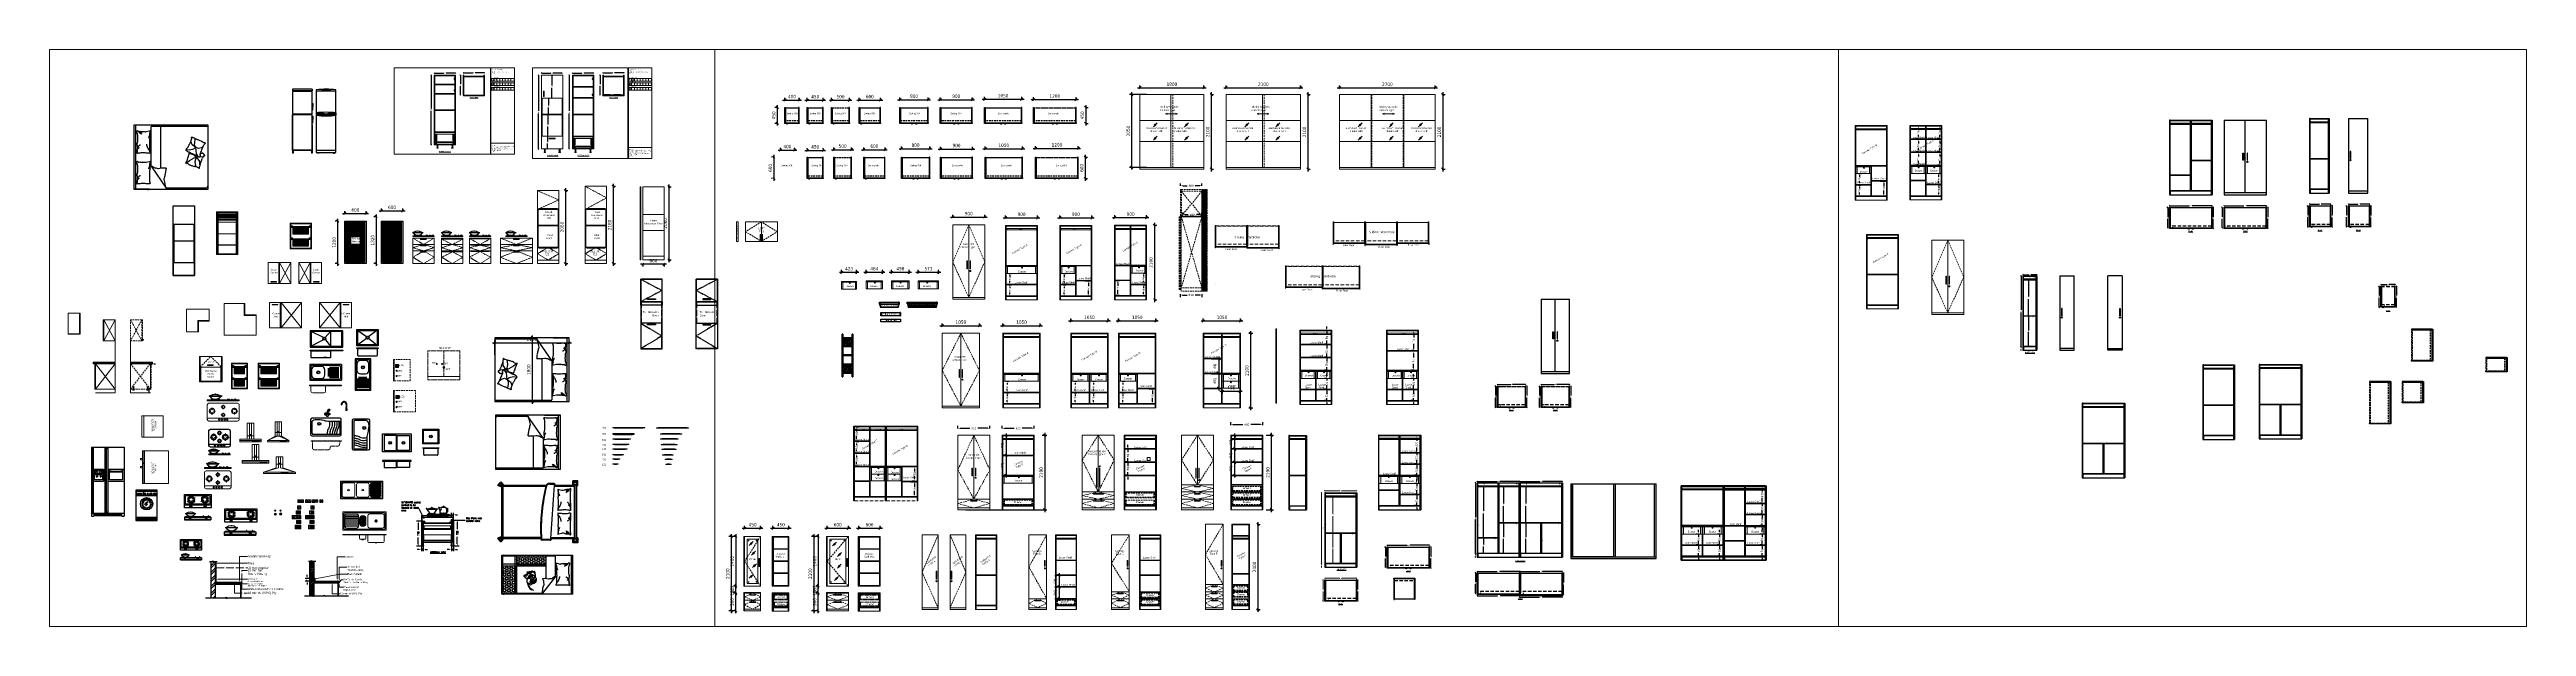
# Model space of a CAD drawing. Header units: millimetres. Extents: x 4065046 to 4134868, y -1476535 to -1460275.
import ezdxf
from ezdxf import colors
from ezdxf.entities.mleader import LeaderData, LeaderLine
from ezdxf.math import Vec2, Vec3

# ---------------------------------------------------------------- set-up
doc = ezdxf.new("R2010")
doc.units = ezdxf.units.MM
doc.header["$LTSCALE"] = 15
doc.header["$PDMODE"] = 35
for name, pattern in [('0', [0]), ('ACAD_ISO02W100', [15, 12, -3]), ('HIDDEN', [9.525, 6.35, -3.175]), ('HIDDENX2', [19.05, 12.7, -6.35])]:
    doc.linetypes.add(name, pattern=pattern)
for name, color, linetype in [('02___PRT_ALL_AXES', 7, 'Continuous'), ('BACK', 251, 'Continuous'), ('DEFAULT_2', 8, 'HIDDEN'), ('dimensions', 20, 'Continuous'), ('electrical points', 1, 'Continuous'), ('Hanging Rod', 5, 'Continuous'), ('layout', 7, 'Continuous'), ('LS_DR_Beam', 9, 'Continuous'), ('LS_DR_TEXT', 7, 'Continuous'), ('Plywood', 31, 'Continuous'), ('SIDE', 252, 'Continuous'), ('wall', 6, 'Continuous'), ('wall unit', 82, 'Continuous'), ('worktop', 7, 'Continuous')]:
    doc.layers.add(name, color=color, linetype=linetype)
for name, color, linetype, lineweight in [('base line', 7, 'Continuous', 30), ('ELEVATION', 254, 'Continuous', 13), ('FUR', 8, 'Continuous', 18), ('I-WALL', 7, 'Continuous', 25), ('LS_DR_ELECTRICAL', 1, 'Continuous', 0), ('LS_DR_Elevation', 7, 'Continuous', 35), ('LS_DR_Elivation', 7, 'Continuous', 35), ('LS_DR_Hatch', 8, 'Continuous', 5), ('LS_DR_Plumbing', 5, 'Continuous', 5), ('LS_DR_Wall', 7, 'Continuous', 35), ('Shutter Opening', 8, 'HIDDEN', 13), ('Text', 7, 'Continuous', 5)]:
    doc.layers.add(name, color=color, linetype=linetype, lineweight=lineweight)
doc.layers.add('LS_DR_Glass', color=7, linetype='Continuous', true_color=0xa6c9d3)
doc.styles.add('ARIAL', font='arial.ttf', dxfattribs={"height": 50})
doc.styles.add('DIM_FONT', font='SIMPLEX.shx', dxfattribs={"width": 0.8})
doc.styles.add('ltromans', font='romans.shx')
doc.styles.add('RAJ', font='', dxfattribs={"width": 0.8})
doc.styles.add('ROMANS', font='tahoma.ttf')
doc.styles.get("Standard").update_dxf_attribs({"font": 'arial.ttf'})
doc.styles.get('RAJ').set_extended_font_data('Bitstream Vera Serif')
doc.dimstyles.new('MD50', dxfattribs={"dimscale": 50, "dimtxt": 1.9, "dimasz": 1.3, "dimexe": 1.3, "dimexo": 2.38, "dimgap": 1, "dimtad": 1, "dimdec": 0, "dimzin": 3, "dimdsep": 46, "dimtxsty": 'ROMANS', "dimblk": 'OBLIQUE', "dimcen": -1.9, "dimdle": 1.3, "dimclrd": 150, "dimclre": 150, "dimclrt": 256, "dimadec": 0, "dimazin": 0, "dimtfac": 1, "dimtdec": 0, "dimtix": 1, "dimtmove": 2, "dimatfit": 3, "dimfxl": 1, "dimtolj": 1, "dimtzin": 3, "dimarcsym": 0})
doc.dimstyles.new('RAJ', dxfattribs={"dimscale": 7, "dimtxt": 2, "dimasz": 2, "dimexe": 1, "dimexo": 1, "dimgap": 1, "dimtad": 1, "dimdec": 1, "dimzin": 0, "dimdsep": 46, "dimtxsty": 'RAJ', "dimcen": 1, "dimclrd": 8, "dimclre": 8, "dimclrt": 8, "dimadec": 0, "dimazin": 0, "dimtfac": 1, "dimtdec": 1, "dimtofl": 0, "dimtmove": 0, "dimatfit": 3, "dimfxl": 1, "dimtolj": 1, "dimtzin": 0, "dimlwd": 9, "dimlwe": 9, "dimarcsym": 0})
pattern_1 = [(50, (-3207122.252, -216367.643), (42.75686773, -3.7407394), [4.47083904, -49.1792294]), (355, (-3207122.25, -216367.643), (-8.27126847, 44.8390762), [3.57667123, -39.34352063]), (100.4514447, (-3207118.69, -216367.955), (34.48559915, 41.098335), [3.7996285, -41.79594844]), (46.1842, (-3207122.25, -216355.72), (63.6194624, -9.8669019), [6.7062586, -73.7688441]), (96.6355576, (-3207116.95, -216356.543), (55.7163082, 58.0683662), [5.6994451, -62.6939793]), (351.1841512, (-3207122.25, -216355.72), (55.7163082, 58.0683662), [5.3649991, -59.0150124]), (21, (-3207116.29, -216358.7), (35.582338, -24.00059004), [4.47083904, -49.1792294]), (326, (-3207116.29, -216358.7), (14.5043003, 43.22702096), [3.57667123, -39.34338353]), (71.451445, (-3207113.325, -216360.7), (50.08663825, 19.22643114), [3.7996285, -41.7958764]), (37.5, (-3207122.252, -216367.643), (0.72486341, 19.84419783), [0, -38.86649404, 0, -39.9394954, 0, -39.4924115]), (7.5, (-3207122.252, -216367.643), (15.68188744, 23.51135038), [0, -22.7714735, 0, -37.97232623, 0, -15.05182476]), (327.5, (-3207135.545, -216367.643), (31.8217179, -1.344477285), [0, -14.9027968, 0, -46.496726, 0, -61.69757872]), (317.5, (-3207141.506, -216367.643), (34.7643951, 5.9673359), [0, -19.37363583, 0, -30.87859496, 0, -43.81422257])]
pattern_2 = [(45, (1704642.322, -1274200.844), (-11.22532015, 11.22532015), [])]
pattern_3 = [(45, (-3944554.8, 182866.3), (-6.73519209, 6.73519209), []), (135, (-3944554.8, 182866.3), (-6.73519209, -6.73519209), [])]

# ---------------------------------------------------------------- blocks, each defined once
blk = doc.blocks.new('bed 2')
at = {"color": 4}
for p, q in [((1219, 734), (-581, 734)), ((-581, 734), (-581, -1366)), ((-581, 284), (-581, 734)), ((1219, -1366), (1219, 734)), ((-608, 337), (-609, 337)), ((1219, 681), (-581, 681)), ((66, 245), (-552, -182)), ((7, -48), (-7, 48)), ((66, 245), (1173, 245)), ((185, 296), (164, 378)), ((192, 266), (185, 296)), ((1049, 296), (1028, 378)), ((1056, 266), (1049, 296)), ((1193, 225), (1193, -1334)), ((-552, -1304), (-552, -182)), ((1173, -27), (4, -27)), ((5, -178), (7, -48)), ((-581, -1366), (1219, -1366)), ((1173, -1354), (-502, -1354)), ((82, -1006), (46, -1026)), ((185, -993), (82, -1006)), ((106, -1135), (199, -1135)), ((142, -735), (221, -838)), ((314, -1024), (185, -993)), ((199, -1135), (264, -1087)), ((221, -838), (296, -969)), ((264, -1087), (314, -1024)), ((296, -969), (314, -1024)), ((314, -1024), (371, -983)), ((314, -1024), (325, -1118)), ((327, -1133), (339, -1228)), ((349, -1067), (331, -1110)), ((359, -1066), (347, -1075)), ((372, -1010), (349, -1067)), ((409, -1030), (359, -1066)), ((371, -983), (391, -925)), ((391, -925), (411, -837)), ((595, -1011), (409, -1030)), ((538, -734), (524, -838)), ((524, -838), (550, -960)), ((550, -960), (595, -1011)), ((564, -1094), (595, -1011)), ((585, -1176), (564, -1094)), ((638, -1239), (585, -1176)), ((595, -1011), (664, -918)), ((595, -1011), (662, -984)), ((662, -984), (731, -987)), ((664, -918), (758, -881)), ((731, -987), (829, -1004)), ((758, -881), (782, -884)), ((829, -1004), (832, -1011))]:
    blk.add_line(p, q, dxfattribs=at)
for centre, radius, start, end in [((-438, 648), 3.42, 291.7883, 340.43603), ((-436, 642), 2.32, 340.43603, 101.89306), ((-437, 672), 25.1, 274.30254, 291.7883), ((-430, 643), 4.28, 201.9904, 281.89306), ((-462, 623), 32.8, 338.57902, 8.13348), ((-672, 559), 246, 8.13348, 12.10946), ((-415, 633), 15.6, 158.57902, 201.9904), ((-109, 255), 321, 170.00164, 176.49514), ((-448, 269), 19.3, 350.00164, 16.69777), ((-429, 264), 1.32, 16.69777, 97.12039), ((-232, 621), 198, 187.6809, 192.10946), ((-403, 181), 87.5, 97.12039, 106.22115), ((-413, 673), 28.9, 239.34875, 274.30254), ((486, 633), 913, 183.36875, 187.6809), ((13191, -416), 13636, 176.49514, 176.94504), ((260, 491), 679, 178.36691, 183.36875), ((945, 379), 1365, 176.94504, 178.36691), ((-379, 199), 76.7, 106.22115, 117.28412), ((-415, 591), 53.9, 59.34875, 84.74081), ((-411, 317), 45.3, 282.86904, 297.28412), ((-399, 422), 146, 273.57397, 282.86904), ((-415, -183), 821, 84.74081, 88.09211), ((-349, 734), 99.2, 254.06476, 274.21588), ((-372, 1444), 1164, 270.28654, 273.57397), ((-284, 716), 99.2, 233.91364, 254.06476), ((-325, -860), 1494, 88.09211, 90.57574), ((-231, 679), 99.2, 216.17665, 233.91364), ((-203, 6000), 5719, 269.02962, 270.28654), ((-188, 841), 234, 242.76041, 249.13972), ((-195, 630), 99.2, 198.43965, 216.17665), ((-202, -237), 873, 90.57574, 94.80185), ((-223, 683), 76.8, 231.61143, 242.76041), ((13, 897), 392, 226.18849, 231.61143), ((-56, 732), 225, 219.03494, 226.18849), ((-198, 926), 290, 267.46141, 274.80185), ((-168, 593), 49.3, 208.31676, 219.03494), ((-22, 640), 200, 203.00277, 208.31676), ((-147, 787), 152, 259.81012, 267.46141), ((-21, 3640), 3362, 267.39037, 269.02962), ((-210, 109), 529, 79.81012, 83.9133), ((-116, -419), 1049, 83.9133, 90), ((20, 1491), 1216, 265.38242, 267.39037), ((-103, -1127), 1405, 85.38242, 87.25094), ((-303, -359), 739, 64.68893, 66.51559), ((-176, 110), 180, 339.85116, 8.13558), ((85, -53), 683, 90, 97.54685), ((-286, 375), 375, 320.35546, 339.85116), ((56, 48), 230, 87.25094, 101.55856), ((-260, -378), 739, 66.51559, 68.34226), ((-211, -397), 739, 68.34226, 70.57202), ((-157, -416), 739, 70.57202, 72.80178), ((84, 422), 146, 263.56595, 281.55856), ((150, 396), 242, 97.54685, 105.74398), ((149, 394), 120, 252.61359, 263.56595), ((74, 938), 305, 278.43719, 285.74398), ((97, 48), 230, 72.61359, 80.5159), ((157, 806), 161, 270, 278.43719), ((-490, 489), 659, 351.99495, 357.33512), ((97, 381), 67.7, 357.33512, 14.04519), ((147, -3), 271, 80.5159, 85.91706), ((-142, 526), 317, 347.80162, 351.99495), ((1041, 333), 882, 167.80162, 170.31563), ((210, 592), 34.2, 94.40021, 153.41948), ((671, 607), 492, 180, 186.23236), ((383, 520), 204, 170.31563, 180), ((198, 735), 90.4, 258.72762, 270), ((192, 265), 0.917, 85.91706, 194.04494), ((210, 639), 13.1, 153.41948, 258.72762), ((426, 648), 3.42, 291.7883, 340.43603), ((428, 642), 2.32, 340.43603, 101.89306), ((427, 672), 25.1, 274.30254, 291.7883), ((434, 643), 4.28, 201.9904, 281.89306), ((402, 623), 32.8, 338.57902, 8.13348), ((192, 559), 246, 8.13348, 12.10946), ((449, 633), 15.6, 158.57902, 201.9904), ((755, 255), 321, 170.00164, 176.49514), ((416, 269), 19.3, 350.00164, 16.69777), ((435, 264), 1.32, 16.69777, 97.12039), ((632, 621), 198, 187.6809, 192.10946), ((461, 181), 87.5, 97.12039, 106.22115), ((451, 673), 28.9, 239.34875, 274.30254), ((1350, 633), 913, 183.36875, 187.6809), ((14055, -416), 13636, 176.49514, 176.94504), ((1124, 491), 679, 178.36691, 183.36875), ((1809, 379), 1365, 176.94504, 178.36691), ((485, 199), 76.7, 106.22115, 117.28412), ((449, 591), 53.9, 59.34875, 84.74081), ((453, 317), 45.3, 282.86904, 297.28412), ((465, 422), 146, 273.57397, 282.86904), ((449, -183), 821, 84.74081, 88.09211), ((96, 896), 729, 302.13498, 305.82629), ((515, 734), 99.2, 254.06476, 274.21588), ((492, 1444), 1164, 270.28654, 273.57397), ((580, 716), 99.2, 233.91364, 254.06476), ((383, 585), 313, 296.49848, 302.13498), ((539, -860), 1494, 88.09211, 90.57574), ((-41, 1625), 1432, 294.32653, 296.49848), ((633, 679), 99.2, 216.17665, 233.91364), ((661, 6000), 5719, 269.02962, 270.28654), ((676, 841), 234, 242.76041, 249.13972), ((669, 630), 99.2, 198.43965, 216.17665), ((662, -237), 873, 90.57574, 94.80185), ((641, 683), 76.8, 231.61143, 242.76041), ((419, 817), 507, 290.67428, 294.32653), ((877, 897), 392, 226.18849, 231.61143), ((624, 413), 58, 274.08277, 290.67428), ((808, 732), 225, 219.03494, 226.18849), ((661, 631), 272, 266.4448, 274.08277), ((666, 926), 290, 267.46141, 274.80185), ((696, 593), 49.3, 208.31676, 219.03494), ((842, 640), 200, 203.00277, 208.31676), ((717, 787), 152, 259.81012, 267.46141), ((843, 3640), 3362, 267.39037, 269.02962), ((654, 109), 529, 79.81012, 83.9133), ((748, -419), 1049, 83.9133, 90), ((884, 1491), 1216, 265.38242, 267.39037), ((761, -1127), 1405, 85.38242, 87.25094), ((561, -359), 739, 64.68893, 66.51559), ((949, -53), 683, 90, 97.54685), ((920, 48), 230, 87.25094, 101.55856), ((604, -378), 739, 66.51559, 68.34226), ((653, -397), 739, 68.34226, 70.57202), ((707, -416), 739, 70.57202, 72.80178), ((948, 422), 146, 263.56595, 281.55856), ((1014, 396), 242, 97.54685, 105.74398), ((834, 536), 140, 343.48502, 354.36887), ((849, 587), 140, 332.60117, 343.48502), ((1013, 394), 120, 252.61359, 263.56595), ((938, 938), 305, 278.43719, 285.74398), ((884, 646), 140, 314.90238, 332.60117), ((961, 48), 230, 72.61359, 80.5159), ((945, 706), 140, 297.20359, 314.90238), ((959, 547), 56.2, 341.2201, 0), ((923, 506), 91.5, 0, 14.68511), ((824, 623), 206, 338.18508, 341.2201), ((882, 622), 151, 334.64488, 338.18508), ((1021, 806), 161, 270, 278.43719), ((983, 601), 52.6, 318.55709, 334.64488), ((374, 489), 659, 351.99495, 357.33512), ((960, 381), 67.7, 357.33512, 14.04519), ((1011, -3), 271, 80.5159, 85.91706), ((977, 651), 89.9, 306.26407, 318.55709), ((722, 526), 317, 347.80162, 351.99495), ((1905, 333), 882, 167.80162, 170.31563), ((1074, 592), 34.2, 94.40021, 153.41948), ((1535, 607), 492, 180, 186.23236), ((1247, 520), 204, 170.31563, 180), ((1062, 735), 90.4, 258.72762, 270), ((1056, 265), 0.917, 85.91706, 194.04494), ((1074, 639), 13.1, 153.41948, 258.72762), ((1173, 225), 20, 0, 90), ((-1056, 1583), 1835, 285.93519, 287.73639), ((-644, 475), 657, 282.92554, 285.93519), ((-1220, 3837), 4065, 280.72756, 282.92554), ((-303, -67), 58.1, 262.26962, 280.72756), ((-248, 65), 194, 256.8096, 262.26962), ((-783, -2591), 2516, 76.8096, 78.32586), ((-636, -2695), 2588, 78.32586, 80.50498), ((-618, -3906), 3780, 80.50498, 82.308), ((1173, -7), 20, 270, 0), ((-502, -1304), 50, 180, 270), ((22, -1114), 16.8, 134.90453, 185.35724), ((11, -1115), 5.8, 185.35724, 242.70414), ((32, -1075), 50.9, 242.70414, 261.35565), ((-43, -1048), 75.5, 314.90453, 338.0627), ((33, -1066), 59.9, 261.35565, 277.784), ((-2442, -82), 2662, 338.0627, 339.22273), ((50, -1188), 63, 81.77066, 97.784), ((-122, -963), 180, 339.22273, 343.68776), ((-473, -860), 545, 343.68776, 346.159), ((1657, -1385), 1648, 164.73746, 166.159), ((-3, -1551), 430, 73.64725, 81.77066), ((2000, -1478), 2003, 162.1604, 164.73746), ((280, -925), 197, 153.92651, 162.1604), ((176, -874), 81, 140.29953, 153.92651), ((-35, -698), 194, 320.29953, 329.09437), ((-57, -1737), 624, 66.9038, 73.64725), ((-171, -617), 352, 329.09437, 333.18207), ((144, -739), 6.3, 166.71916, 233.42082), ((142, -739), 4.43, 93.94836, 166.71916), ((132, -756), 14.2, 10.40739, 53.42082), ((144, -770), 35.2, 69.65479, 93.94836), ((108, -758), 39.3, 333.18207, 345.42909), ((70, -767), 77.1, 2.72862, 10.40739), ((131, -764), 15.3, 345.42909, 2.72862), ((135, -793), 60.1, 51.41461, 69.65479), ((222, -684), 79.2, 231.41461, 247.29308), ((-2103, -6533), 5838, 66.54766, 66.9038), ((515, 15), 837, 247.29308, 249.87133), ((2649, 4421), 6102, 246.54766, 246.89602), ((1980, 4012), 5094, 249.87133, 250.91638), ((1046, 663), 2016, 246.89602, 247.98123), ((-871, -4078), 3097, 67.10564, 67.98123), ((1343, 2170), 3145, 250.91638, 253.39153), ((315, -1128), 4.67, 287.18674, 70.62007), ((317, -1141), 9.2, 70.62007, 94.25932), ((338, -1132), 23.1, 107.18674, 157.76452), ((325, -1099), 34, 262.01776, 274.25932), ((378, -944), 195, 255.11931, 262.01776), ((320, -1258), 35.9, 1.15039, 67.10564), ((326, -1315), 179, 75.11931, 82.32164), ((368, -1257), 12.7, 181.15039, 313.2095), ((186, -903), 214, 330.06403, 337.76452), ((378, -1213), 71.2, 82.32164, 94.51184), ((329, -1215), 69.7, 313.2095, 318.52329), ((415, -1291), 45.2, 131.92462, 138.52329), ((1778, -1697), 1565, 150.06403, 152.91165), ((641, -1542), 383, 130.61218, 131.92462), ((397, -1077), 66.3, 261.87843, 274.51184), ((-38, -751), 660, 310.61218, 311.61098), ((256, -1082), 218, 311.61098, 317.91833), ((444, -1034), 117, 248.99565, 261.87843), ((360, -1176), 77.4, 317.91833, 328.50231), ((1950, -1630), 1687, 152.91165, 154.94715), ((407, -1204), 22.6, 328.50231, 12.44506), ((1681, 1735), 3145, 246.5205, 248.99565), ((474, -1190), 45.8, 161.97966, 192.44506), ((1386, -1486), 1005, 160.65521, 161.97966), ((477, -732), 117, 253.39153, 259.26338), ((1377, -1246), 1005, 154.94715, 157.58378), ((512, -814), 45.8, 157.58378, 188.04918), ((451, -783), 22.6, 324.10643, 8.04918), ((420, -724), 77.4, 313.52244, 324.10643), ((352, -596), 218, 307.21509, 313.52244), ((111, -221), 660, 306.2163, 307.21509), ((744, -1050), 383, 126.2163, 127.52874), ((549, -774), 45.2, 127.52874, 134.1274), ((478, -684), 69.7, 308.81361, 314.1274), ((539, -734), 12.7, 176.75451, 308.81361), ((531, -776), 35.9, 356.75451, 62.70976), ((2668, 3434), 5094, 245.47545, 246.5205), ((-811, -3552), 3097, 62.70976, 63.58535), ((1540, 989), 2016, 242.50014, 243.58535), ((1020, -494), 837, 242.8972, 245.47545), ((3493, 4578), 6102, 242.15178, 242.50014), ((726, -1197), 79.2, 227.01873, 242.8972), ((-2020, -6013), 5838, 62.15178, 62.50792), ((665, -1322), 60.1, 47.01873, 65.25891), ((706, -1314), 35.2, 65.25891, 89.55248), ((487, -1434), 624, 62.50792, 69.25137), ((685, -1227), 39.3, 328.78619, 341.03321), ((703, -1247), 15.3, 341.03321, 358.33274), ((641, -1260), 77.1, 358.33274, 6.01151), ((709, -1273), 14.2, 6.01151, 49.02494), ((725, -1283), 4.43, 89.55248, 162.32327), ((435, -1037), 352, 324.69849, 328.78619), ((729, -1274), 6.3, 162.32327, 229.02494), ((596, -1084), 194, 315.90365, 324.69849), ((825, -1237), 81, 135.90365, 149.53063), ((948, -1255), 197, 149.53063, 157.76452), ((681, -1300), 430, 69.25137, 77.37478), ((2665, -1830), 2003, 157.76452, 160.34158), ((2376, -1587), 1648, 160.34158, 161.76311), ((314, -840), 545, 339.29188, 341.76311), ((669, -934), 180, 334.82685, 339.29188), ((837, -961), 63, 77.37478, 93.38812), ((-1548, 183), 2662, 333.66682, 334.82685), ((864, -841), 59.9, 256.95977, 273.38812), ((812, -892), 75.5, 310.50865, 333.66682), ((894, -858), 50.9, 238.30826, 256.95977), ((896, -925), 16.8, 130.50865, 180.96136), ((889, -907), 5.8, 180.96136, 238.30826), ((1173, -1334), 20, 270, 0)]:
    blk.add_arc(centre, radius, start, end, dxfattribs=at)
at = {"color": 4, "style": 'DIM_FONT', "text_generation_flag": 4, "width": 0.8, "flags": 9}
for tag in ['XSIZE', 'YSIZE']:
    blk.add_attdef(tag, (1219, 734), '', height=0.5, rotation=180, dxfattribs=at)
blk = doc.blocks.new('A$C7F207689')
at = {"color": 4, "lineweight": 5}
for p, q in [((254, 160), (44, 32)), ((314, 160), (44, 32)), ((44, 0), (44, 32)), ((44, 32), (344, 32)), ((254, 565), (434, 565)), ((254, 160), (254, 565)), ((254, 259), (434, 259)), ((254, 160), (434, 160)), ((314, 160), (314, 565)), ((644, 32), (344, 32)), ((374, 160), (374, 565)), ((374, 160), (644, 32)), ((434, 160), (434, 565)), ((434, 160), (644, 32)), ((644, 0), (644, 32)), ((344, 0), (44, 0)), ((344, 0), (644, 0))]:
    blk.add_line(p, q, dxfattribs=at)
blk.add_lwpolyline([(439, 28), (484, 28), (484, 15), (439, 15)], close=True, dxfattribs=at)
blk.add_ellipse((343, 281), major_axis=(-21.1, 0), ratio=0.606785, start_param=-3.141592653589793, end_param=3.141592653589793, dxfattribs=at)
for centre in [(406, 20), (516, 20), (565, 20)]:
    blk.add_ellipse(centre, major_axis=(14.3, 0), ratio=0.444445, dxfattribs=at)
blk = doc.blocks.new('15 5 amps')
at = {"layer": 'LS_DR_ELECTRICAL', "color": 6, "ltscale": 0.25}
blk.add_lwpolyline([(-59, 3), (11, 3), (11, -67), (-59, -67)], close=True, dxfattribs=at)
for centre in [(-43, -54), (-39, -39), (-24, -10), (-24, -28), (-7, -39), (-1, -53)]:
    blk.add_circle(centre, 4.63, dxfattribs=at)
blk = doc.blocks.new('5 amps')
at = {"layer": 'LS_DR_ELECTRICAL', "ltscale": 0.25}
blk.add_lwpolyline([(-70, 17), (0, 17), (0, -53), (-70, -53)], close=True, dxfattribs=at)
for centre in [(-47, -29), (-33, -6), (-18, -29)]:
    blk.add_circle(centre, 3.51, dxfattribs=at)
blk = doc.blocks.new('15 amps')
at = {"color": 1, "lineweight": 15, "ltscale": 0.25}
for centre in [(-21, -48), (-4, -19), (15, -48)]:
    blk.add_circle(centre, 5.75, dxfattribs=at)
at = {"layer": 'LS_DR_ELECTRICAL', "color": 1, "ltscale": 0.25}
blk.add_lwpolyline([(-39, 0), (31, 0), (31, -70), (-39, -70)], close=True, dxfattribs=at)
blk = doc.blocks.new('existing 15 5 amps')
at = {"layer": 'LS_DR_ELECTRICAL', "color": 1, "ltscale": 0.25}
blk.add_lwpolyline([(-61, 53), (9, 53), (9, -17), (-61, -17)], close=True, dxfattribs=at)
for centre in [(-45, -4), (-41, 11), (-26, 40), (-26, 22), (-8, 10), (-3, -3)]:
    blk.add_circle(centre, 4.63, dxfattribs=at)
blk = doc.blocks.new('shifted new 5 amps')
at = {"layer": 'LS_DR_ELECTRICAL', "color": 6, "ltscale": 0.25}
blk.add_lwpolyline([(-35, 0), (35, 0), (35, -70), (-35, -70)], close=True, dxfattribs=at)
for centre in [(-12, -46), (2, -23), (17, -47)]:
    blk.add_circle(centre, 3.51, dxfattribs=at)
blk = doc.blocks.new('shifted new 15 amps')
at = {"color": 6, "lineweight": 15, "ltscale": 0.25}
for centre in [(27, -69), (44, -41), (63, -69)]:
    blk.add_circle(centre, 5.75, dxfattribs=at)
at = {"layer": 'LS_DR_ELECTRICAL', "color": 6, "ltscale": 0.25}
blk.add_lwpolyline([(9, -21), (79, -21), (79, -91), (9, -91)], close=True, dxfattribs=at)
blk = doc.blocks.new('WASH MC')
at = {"layer": 'FUR', "color": 4}
for p, q in [((0, 172), (-600, 172)), ((-600, -428), (-600, 172)), ((-50, -428), (-50, 172)), ((0, -428), (0, 172)), ((0, -428), (-600, -428))]:
    blk.add_line(p, q, dxfattribs=at)
blk = doc.blocks.new('A$C63A909BA')
at = {"color": 4, "ltscale": 1000}
for p, q in [((-1150, 440), (-1150, 10)), ((-1119, 382), (-1119, 85)), ((-325, 475), (-1115, 475)), ((-1102, 25), (-315, 25)), ((-315, 25), (-315, 388)), ((-290, 10), (-290, 440)), ((-1115, -25), (-325, -25))]:
    blk.add_line(p, q, dxfattribs=at)
for radius in [40, 30]:
    blk.add_circle((-905, 317), radius, dxfattribs=at)
for centre, radius, start, end in [((-1115, 440), 35, 90, 180), ((-1115, 10), 35, 180, 270), ((-1038, 76), 81.2, 173.79855, 219.08807), ((-325, 440), 35, 0, 90), ((-325, 10), 35, 270, 0)]:
    blk.add_arc(centre, radius, start, end, dxfattribs=at)
blk.add_open_spline([(-1119, 382), (-1110, 392), (-1063, 437), (-946, 448), (-806, 427), (-701, 390), (-607, 389), (-562, 388), (-535, 388), (-532, 388), (-460, 388), (-388, 388), (-315, 388)], degree=3, knots=[0, 0, 0, 0, 39.966488, 193.083918, 312.762805, 468.162519, 522.768288, 594.042201, 602.802021, 602.802021, 602.802021, 819.90975, 819.90975, 819.90975, 819.90975], dxfattribs=at)
for points in [[(-627, 389), (-618, 313), (-629, 229), (-670, 127), (-684, 25)], [(-553, 389), (-543, 313), (-555, 229), (-596, 127), (-610, 25)], [(-485, 389), (-476, 313), (-488, 229), (-528, 127), (-542, 25)], [(-420, 389), (-410, 313), (-422, 229), (-463, 127), (-477, 25)], [(-361, 389), (-351, 313), (-363, 229), (-404, 127), (-418, 25)]]:
    blk.add_spline(points, degree=3, dxfattribs=at)
blk = doc.blocks.new('A$C2FDA71ED')
at = {"color": 4, "lineweight": 5}
for p, q in [((525, 20), (-75, 20)), ((-75, 20), (-75, 0)), ((-32, 50), (-37, 30)), ((-37, 30), (2, 20)), ((7, 39), (-32, 50)), ((2, 20), (7, 39)), ((76, 40), (56, 40)), ((56, 40), (56, 20)), ((56, 20), (76, 20)), ((76, 20), (76, 40)), ((125, 39), (163, 50)), ((130, 20), (125, 39)), ((168, 30), (130, 20)), ((163, 50), (168, 30)), ((299, 50), (294, 30)), ((294, 30), (333, 20)), ((338, 39), (299, 50)), ((333, 20), (338, 39)), ((387, 20), (387, 40)), ((387, 40), (407, 40)), ((407, 20), (387, 20)), ((407, 40), (407, 20)), ((456, 39), (494, 50)), ((461, 20), (456, 39)), ((499, 30), (461, 20)), ((494, 50), (499, 30)), ((525, 0), (525, 20)), ((-75, 0), (525, 0))]:
    blk.add_line(p, q, dxfattribs=at)
blk = doc.blocks.new('VESSEL')
at = {"color": 4}
for p, q in [((-197, 6), (105, 6)), ((-197, 6), (-197, 0)), ((-197, 0), (105, 0)), ((105, 6), (105, 0))]:
    blk.add_line(p, q, dxfattribs=at)
blk.add_circle((-48, 46), 5.25, dxfattribs=at)
for centre, radius, start, end in [((-48, 85), 160, 212.028, 330.26186), ((-51, -211), 249, 60.12649, 119.87351)]:
    blk.add_arc(centre, radius, start, end, dxfattribs=at)
blk = doc.blocks.new('A$C221C6ED5')
for points in [[(0.14, 2.228), (0.14, 2.253), (0, 2.253), (0, 2.113), (0.12, 2.113), (0.12, 1.599), (0.14, 1.598), (0.14, 2.158), (0.12, 2.158), (0.12, 2.133), (0.02, 2.133), (0.02, 2.233), (0.12, 2.233), (0.12, 2.208), (1.62, 2.208), (1.62, 2.233), (1.72, 2.233), (1.72, 2.133), (1.62, 2.133), (1.62, 2.158), (1.6, 2.158), (1.6, 1.494), (1.62, 1.492), (1.62, 2.113), (1.74, 2.113), (1.74, 2.253), (1.6, 2.253), (1.6, 2.228)], [(0.07, 1.444, 0.264082), (0.12, 1.359), (0.12, 1.379, -0.228808), (0.09, 1.469), (0.09, 1.58, -0.394398), (0.12, 1.599), (0.12, 1.619, 0.36941), (0.07, 1.58)], [(1.67, 1.471, 0.418442), (1.62, 1.515), (1.62, 1.492), (1.63, 1.491, -0.414214), (1.65, 1.471), (1.65, 1.252, -0.42686), (1.629, 1.232, -0.000473), (1.62, 1.232), (1.62, 1.212, 0.067696), (1.628, 1.212, 0.42686), (1.67, 1.252)], [(1.62, 1.232, -0.001036), (1.6, 1.231), (1.6, 0.145), (1.681, 0.081), (1.622, 0.032), (1.576, 0.128), (0.163, 0.128), (0.117, 0.035), (0.059, 0.084), (0.14, 0.148), (0.14, 1.373, -0.001068), (0.12, 1.379), (0.12, 0.157), (0.028, 0.085), (0.124, 0.003), (0.175, 0.108), (1.564, 0.108), (1.616, 0), (1.712, 0.082), (1.62, 0.155)]]:
    blk.add_hatch(color=256).paths.add_polyline_path(points)
for p, q in [((0.14, 2.253), (0, 2.253)), ((0, 2.253), (0, 2.113)), ((0.12, 2.113), (0, 2.113)), ((0.02, 2.233), (0.12, 2.233)), ((0.02, 2.233), (0.12, 2.233)), ((0.12, 2.233), (0.02, 2.233)), ((0.02, 2.133), (0.02, 2.233)), ((0.02, 2.133), (0.02, 2.233)), ((0.02, 2.233), (0.02, 2.133)), ((0.12, 2.133), (0.02, 2.133)), ((0.12, 2.133), (0.02, 2.133)), ((0.12, 2.133), (0.02, 2.133)), ((0.12, 2.233), (0.12, 2.208)), ((0.12, 2.233), (0.12, 2.208)), ((0.12, 2.233), (0.12, 2.133)), ((0.12, 2.208), (1.62, 2.208)), ((0.12, 2.208), (1.62, 2.208)), ((1.62, 2.208), (0.12, 2.208)), ((0.12, 2.133), (0.12, 2.158)), ((1.62, 2.158), (0.12, 2.158)), ((0.12, 1.599), (0.12, 2.113)), ((0.12, 1.621), (0.12, 2.113)), ((0.12, 1.619), (0.12, 2.113)), ((0.14, 2.253), (0.14, 2.228)), ((1.6, 2.228), (0.14, 2.228)), ((0.14, 1.598), (0.14, 2.158)), ((0.15, 1.598), (0.15, 2.158)), ((1.59, 1.494), (1.59, 2.158)), ((1.6, 2.253), (1.74, 2.253)), ((1.6, 2.253), (1.6, 2.228)), ((1.6, 1.494), (1.6, 2.158)), ((1.62, 2.208), (1.62, 2.233)), ((1.62, 2.233), (1.72, 2.233)), ((1.62, 2.208), (1.62, 2.233)), ((1.62, 2.233), (1.62, 2.133)), ((1.62, 2.233), (1.72, 2.233)), ((1.62, 2.233), (1.72, 2.233)), ((1.62, 2.133), (1.62, 2.158)), ((1.72, 2.133), (1.62, 2.133)), ((1.72, 2.133), (1.62, 2.133)), ((1.62, 2.133), (1.72, 2.133)), ((1.74, 2.113), (1.62, 2.113)), ((1.62, 1.492), (1.62, 2.113)), ((1.72, 2.233), (1.72, 2.133)), ((1.72, 2.233), (1.72, 2.133)), ((1.72, 2.233), (1.72, 2.133)), ((1.74, 2.253), (1.74, 2.113)), ((0.07, 1.58), (0.07, 1.448)), ((0.09, 1.469), (0.09, 1.58)), ((0.09, 1.469), (0.09, 1.58)), ((0.09, 1.58), (0.09, 1.469)), ((1.62, 1.492), (0.12, 1.599)), ((1.62, 1.492), (0.12, 1.599)), ((0.23, 1.691), (0.229, 1.689)), ((0.23, 1.691), (0.229, 1.689)), ((0.23, 1.691), (0.237, 1.719)), ((0.237, 1.719), (0.257, 1.799)), ((1.494, 1.719), (1.474, 1.799)), ((1.501, 1.691), (1.494, 1.719)), ((1.62, 1.492), (1.63, 1.491)), ((1.65, 1.471), (1.65, 1.252)), ((1.65, 1.252), (1.65, 1.471)), ((1.67, 1.471), (1.67, 1.252)), ((1.67, 1.471), (1.67, 1.252)), ((0.12, 0.157), (0.12, 1.379)), ((0.12, 0.157), (0.12, 1.359)), ((0.12, 0.157), (0.12, 1.359)), ((0.14, 0.148), (0.14, 1.373)), ((0.15, 0.143), (0.15, 1.351)), ((1.59, 1.21), (1.59, 0.14)), ((1.6, 1.231), (1.6, 0.145)), ((1.6, 1.211), (1.6, 0.145)), ((1.6, 0.145), (1.6, 1.211)), ((1.62, 1.232), (1.62, 0.155)), ((1.62, 1.212), (1.62, 0.155)), ((1.62, 0.155), (1.62, 1.212)), ((0.028, 0.085), (0.12, 0.157)), ((0.028, 0.085), (0.12, 0.157)), ((0.028, 0.085), (0.12, 0.157)), ((0.124, 0.003), (0.028, 0.085)), ((0.124, 0.003), (0.028, 0.085)), ((0.124, 0.003), (0.028, 0.085)), ((0.059, 0.084), (0.14, 0.148)), ((0.117, 0.035), (0.059, 0.084)), ((0.075, 0.084), (0.15, 0.143)), ((0.114, 0.051), (0.075, 0.084)), ((0.156, 0.138), (0.114, 0.051)), ((0.163, 0.128), (0.117, 0.035)), ((0.175, 0.108), (0.124, 0.003)), ((0.175, 0.108), (0.124, 0.003)), ((0.175, 0.108), (0.124, 0.003)), ((0.156, 0.138), (1.583, 0.138)), ((1.576, 0.128), (0.163, 0.128)), ((1.576, 0.128), (0.163, 0.128)), ((0.163, 0.128), (1.576, 0.128)), ((1.564, 0.108), (0.175, 0.108)), ((1.564, 0.108), (0.175, 0.108)), ((0.175, 0.108), (1.564, 0.108)), ((1.616, 0), (1.564, 0.108)), ((1.616, 0), (1.564, 0.108)), ((1.564, 0.108), (1.616, 0)), ((1.622, 0.032), (1.576, 0.128)), ((1.622, 0.032), (1.576, 0.128)), ((1.576, 0.128), (1.622, 0.032)), ((1.626, 0.048), (1.583, 0.138)), ((1.59, 0.14), (1.665, 0.081)), ((1.6, 0.145), (1.681, 0.081)), ((1.6, 0.145), (1.681, 0.081)), ((1.681, 0.081), (1.6, 0.145)), ((1.712, 0.082), (1.616, 0)), ((1.712, 0.082), (1.616, 0)), ((1.616, 0), (1.712, 0.082)), ((1.62, 0.155), (1.712, 0.082)), ((1.62, 0.155), (1.712, 0.082)), ((1.712, 0.082), (1.62, 0.155)), ((1.681, 0.081), (1.622, 0.032)), ((1.681, 0.081), (1.622, 0.032)), ((1.622, 0.032), (1.681, 0.081)), ((1.665, 0.081), (1.626, 0.048))]:
    blk.add_line(p, q)
for centre in [(0.07, 2.183), (1.67, 2.183)]:
    blk.add_circle(centre, 0.04)
for centre, radius, start, end in [((0.07, 2.183), 0.04, 0, 180), ((0.07, 2.183), 0.04, 0, 180), ((0.07, 2.183), 0.04, 180, 0), ((0.07, 2.183), 0.04, 180, 0), ((1.67, 2.183), 0.04, 0, 180), ((1.67, 2.183), 0.04, 0, 180), ((1.67, 2.183), 0.04, 180, 0), ((1.67, 2.183), 0.04, 180, 0), ((0.118, 1.57), 0.0486, 87.21177, 168.31071), ((0.17, 1.446), 0.0999, 178.91234, 240.12895), ((0.199, 1.455), 0.11, 172.56099, 224.11253), ((0.115, 1.574), 0.0261, 79.68683, 165.78362), ((0.227, 2.042), 0.0126, 101.27238, 206.58052), ((0.245, 2.051), 0.0328, 206.58052, 265.59979), ((0.241, 1.969), 0.0868, 90, 101.27238), ((0.212, 1.949), 0.26, 273.81546, 274.08294), ((0.212, 1.949), 0.26, 273.81546, 274.08294), ((0.231, 1.69), 0.00088, 165.95506, 274.08294), ((0.231, 1.69), 0.00088, 165.95461, 274.08286), ((0.231, 1.69), 0.00088, 165.9546, 274.08285), ((0.212, 1.949), 0.26, 274.08294, 279.4841), ((0.712, 1.967), 0.472, 173.76764, 180), ((0.435, 1.967), 0.196, 180, 189.68437), ((0.241, 1.901), 0.155, 81.56281, 90), ((0.19, 1.933), 0.0863, 41.44291, 53.73593), ((0.181, 1.899), 0.134, 45.09762, 62.79641), ((1.077, 2.077), 0.847, 189.68437, 192.19838), ((-0.048, 1.834), 0.304, 8.00505, 12.19838), ((-0.373, 1.788), 0.632, 2.66488, 8.00505), ((0.217, 1.957), 0.0505, 25.35512, 41.44291), ((0.219, 1.91), 0.22, 279.4841, 287.38641), ((0.194, 1.814), 0.065, 345.95481, 2.66488), ((0.194, 1.814), 0.065, 345.95467, 2.66486), ((0.194, 1.814), 0.065, 345.95467, 2.66487), ((0.131, 1.917), 0.145, 21.81492, 25.35512), ((0.221, 1.765), 0.293, 74.25602, 81.56281), ((0.083, 1.897), 0.197, 18.7799, 21.81492), ((0.218, 1.943), 0.0539, 0, 18.7799), ((0.184, 1.943), 0.0879, 345.31489, 0), ((0.181, 1.899), 0.134, 27.39883, 45.09762), ((0.319, 1.59), 0.115, 96.43405, 107.38641), ((0.364, 2.27), 0.233, 254.25602, 262.45315), ((0.181, 1.899), 0.134, 16.51498, 27.39883), ((0.322, 1.565), 0.14, 78.44144, 96.43405), ((0.181, 1.899), 0.134, 5.63113, 16.51498), ((0.181, 1.899), 0.134, 16.4663, 16.55259), ((0.181, 1.899), 0.134, 16.4853, 16.55259), ((0.181, 1.899), 0.134, 16.4853, 16.55322), ((0.181, 1.899), 0.134, 16.4663, 16.55322), ((0.119, 2.382), 0.709, 287.19822, 289.42798), ((0.419, 2.69), 0.655, 262.45315, 270), ((0.394, 1.918), 0.221, 258.44144, 272.74906), ((0.119, 2.382), 0.709, 289.42674, 291.8864), ((0.119, 2.382), 0.709, 289.42798, 291.65774), ((0.119, 2.382), 0.709, 289.42831, 291.55903), ((0.119, 2.382), 0.709, 289.42674, 289.42831), ((0.119, 2.382), 0.709, 291.34295, 291.93618), ((0.119, 2.382), 0.709, 291.34295, 291.83448), ((0.119, 2.382), 0.709, 291.44301, 291.83448), ((0.119, 2.382), 0.709, 291.48398, 291.72586), ((0.119, 2.382), 0.709, 291.42998, 291.72586), ((0.119, 2.382), 0.709, 291.42998, 291.71), ((0.119, 2.382), 0.709, 291.44301, 291.48398), ((0.119, 2.382), 0.709, 291.55903, 291.83448), ((0.119, 2.382), 0.709, 291.65774, 293.48441), ((0.119, 2.382), 0.709, 291.71, 291.8864), ((0.119, 2.382), 0.709, 291.83448, 291.93618), ((0.119, 2.382), 0.709, 293.48441, 295.31107), ((0.34, 3.045), 1.349, 272.74906, 274.61758), ((0.419, 3.041), 1.007, 270, 276.0867), ((0.542, 0.537), 1.168, 92.60963, 94.61758), ((0.636, -1.521), 3.228, 90.97038, 92.60963), ((0.472, 2.545), 0.508, 276.0867, 280.18988), ((0.588, 1.901), 0.146, 92.53859, 100.18988), ((0.594, 1.769), 0.278, 85.19815, 92.53859), ((0.675, -3.783), 5.49, 89.71346, 90.97038), ((0.606, 1.52), 0.261, 85.91723, 93.5552), ((0.782, 1.884), 0.192, 151.68324, 156.99723), ((0.654, 1.953), 0.0473, 140.96506, 151.68324), ((0.654, 1.953), 0.0473, 140.96505, 151.68325), ((0.654, 1.953), 0.0473, 140.96506, 151.68322), ((0.687, 2.882), 0.838, 265.19815, 269.42426), ((0.785, 1.846), 0.216, 133.81151, 140.96506), ((0.621, 1.725), 0.0557, 69.32572, 85.91723), ((0.896, 1.731), 0.376, 128.38857, 133.81151), ((0.469, 1.322), 0.486, 65.67347, 69.32572), ((0.708, 1.968), 0.0737, 117.23959, 128.38857), ((0.103, 0.512), 1.375, 63.50152, 65.67347), ((0.777, 1.834), 0.225, 110.86028, 117.23959), ((0.693, 3.478), 1.435, 269.42426, 271.90789), ((0.769, 1.954), 0.0952, 143.82335, 161.56035), ((0.769, 1.954), 0.0952, 126.08636, 143.82335), ((0.696, 0.589), 1.117, 86.42603, 89.71346), ((0.769, 1.954), 0.0952, 105.93524, 126.08636), ((0.583, 1.474), 0.3, 57.86502, 63.50152), ((0.715, 2.832), 0.788, 271.90789, 275.25919), ((0.37, 1.136), 0.699, 54.17371, 57.86502), ((0.769, 1.954), 0.0952, 85.78412, 105.93524), ((0.757, 1.565), 0.14, 77.13096, 86.42603), ((0.782, 2.099), 0.0518, 275.25919, 300.65125), ((0.779, 1.659), 0.0435, 62.71588, 77.13096), ((0.833, 1.763), 0.0737, 242.71588, 253.77885), ((0.823, 2.03), 0.0277, 85.69746, 120.65125), ((0.835, 1.773), 0.084, 253.77885, 262.87961), ((1.467, 1.887), 0.652, 176.63125, 181.63309), ((1.692, 1.874), 0.877, 172.3191, 176.63125), ((2.126, 1.906), 1.311, 181.63309, 183.05496), ((13.888, 2.534), 13.09, 183.05496, 183.50486), ((1.012, 1.966), 0.19, 167.89054, 172.3191), ((1.131, 1.753), 0.308, 183.50486, 189.99836), ((0.823, 2.034), 0.0241, 68.2117, 85.69746), ((0.84, 2.043), 0.015, 158.0096, 201.42098), ((0.594, 2.055), 0.236, 347.89054, 351.86652), ((0.825, 1.691), 0.00127, 262.87961, 343.30223), ((0.83, 2.047), 0.00411, 78.10694, 158.0096), ((0.797, 2.026), 0.0315, 351.86652, 21.42098), ((0.809, 1.696), 0.0186, 343.30223, 9.99836), ((0.832, 2.054), 0.00223, 258.10694, 19.56397), ((0.831, 2.053), 0.00328, 19.56397, 68.2117), ((0.9, 2.053), 0.00328, 111.7883, 160.43603), ((0.899, 2.054), 0.00223, 160.43603, 281.89306), ((0.908, 2.034), 0.0241, 94.30254, 111.7883), ((0.901, 2.047), 0.00411, 21.9904, 101.89306), ((0.934, 2.026), 0.0315, 158.57902, 188.13348), ((1.136, 2.055), 0.236, 188.13348, 192.10946), ((0.89, 2.043), 0.015, 338.57902, 21.9904), ((0.6, 1.753), 0.308, 350.00164, 356.49514), ((0.922, 1.696), 0.0186, 170.00164, 196.69777), ((0.906, 1.691), 0.00127, 196.69777, 277.12039), ((0.719, 1.966), 0.19, 7.6809, 12.10946), ((0.908, 2.03), 0.0277, 59.34875, 94.30254), ((0.895, 1.773), 0.084, 277.12039, 286.22115), ((0.039, 1.874), 0.877, 3.36875, 7.6809), ((-12.158, 2.534), 13.09, 356.49514, 356.94504), ((0.264, 1.887), 0.652, 358.36691, 3.36875), ((-0.395, 1.906), 1.311, 356.94504, 358.36691), ((0.898, 1.763), 0.0737, 286.22115, 297.28412), ((0.949, 2.099), 0.0518, 239.34875, 264.74081), ((0.952, 1.659), 0.0435, 102.86904, 117.28412), ((0.973, 1.565), 0.14, 93.57397, 102.86904), ((1.016, 2.832), 0.788, 264.74081, 268.09211), ((1.361, 1.136), 0.699, 122.13498, 125.82629), ((0.962, 1.954), 0.0952, 74.06476, 94.21588), ((1.034, 0.589), 1.117, 90.28654, 93.57397), ((0.962, 1.954), 0.0952, 53.91364, 74.06476), ((1.148, 1.474), 0.3, 116.49848, 122.13498), ((1.038, 3.478), 1.435, 268.09211, 270.57574), ((1.628, 0.512), 1.375, 114.32653, 116.49848), ((0.962, 1.954), 0.0952, 36.17665, 53.91364), ((1.056, -3.783), 5.49, 89.02962, 90.28654), ((0.954, 1.834), 0.225, 62.76041, 69.13972), ((0.962, 1.954), 0.0952, 18.43965, 36.17665), ((1.044, 2.882), 0.838, 270.57574, 274.80185), ((1.023, 1.968), 0.0737, 51.61143, 62.76041), ((1.262, 1.322), 0.486, 110.67428, 114.32653), ((0.835, 1.731), 0.376, 46.18849, 51.61143), ((1.11, 1.725), 0.0557, 94.08277, 110.67428), ((0.946, 1.846), 0.216, 39.03494, 46.18849), ((1.124, 1.52), 0.261, 86.4448, 94.08277), ((1.077, 1.953), 0.0473, 28.31676, 39.03494), ((1.137, 1.769), 0.278, 87.46141, 94.80185), ((0.949, 1.884), 0.192, 23.00277, 28.31676), ((1.095, -1.521), 3.228, 87.39037, 89.02962), ((1.143, 1.901), 0.146, 79.81012, 87.46141), ((1.259, 2.545), 0.508, 259.81012, 263.9133), ((1.312, 3.041), 1.007, 263.9133, 270), ((1.188, 0.537), 1.168, 85.38242, 87.39037), ((1.391, 3.045), 1.349, 265.38242, 267.25094), ((1.611, 2.382), 0.709, 244.68893, 246.51559), ((1.312, 2.69), 0.655, 270, 277.54685), ((1.337, 1.918), 0.221, 267.25094, 281.55856), ((1.611, 2.382), 0.709, 246.51559, 248.34226), ((1.611, 2.382), 0.709, 248.07782, 248.29154), ((1.611, 2.382), 0.709, 248.07782, 250.57295), ((1.611, 2.382), 0.709, 248.29154, 250.57417), ((1.611, 2.382), 0.709, 248.34226, 250.57202), ((1.611, 2.382), 0.709, 250.57202, 252.80178), ((1.611, 2.382), 0.709, 250.57047, 250.57295), ((1.611, 2.382), 0.709, 250.57047, 250.57417), ((1.409, 1.565), 0.14, 83.56595, 101.55856), ((1.367, 2.27), 0.233, 277.54685, 285.74398), ((1.55, 1.899), 0.134, 163.48502, 174.36887), ((1.55, 1.899), 0.134, 152.60117, 163.48502), ((1.412, 1.59), 0.115, 72.61359, 83.56595), ((1.51, 1.765), 0.293, 98.43719, 105.74398), ((1.55, 1.899), 0.134, 134.90238, 152.60117), ((1.512, 1.91), 0.22, 252.61359, 260.5159), ((1.55, 1.899), 0.134, 117.20359, 134.90238), ((1.55, 1.899), 0.134, 134.97095, 135.08656), ((1.55, 1.899), 0.134, 135.01095, 135.08656), ((1.55, 1.899), 0.134, 135.01095, 135.12703), ((1.55, 1.899), 0.134, 134.97095, 135.12703), ((1.512, 1.943), 0.0539, 161.2201, 180), ((1.546, 1.943), 0.0879, 180, 194.68511), ((1.648, 1.897), 0.197, 158.18508, 161.2201), ((1.6, 1.917), 0.145, 154.64488, 158.18508), ((1.49, 1.901), 0.155, 90, 98.43719), ((1.514, 1.957), 0.0505, 138.55709, 154.64488), ((2.104, 1.788), 0.632, 171.99495, 177.33512), ((1.537, 1.814), 0.065, 177.33512, 194.04519), ((1.541, 1.933), 0.0863, 126.26407, 138.55709), ((1.519, 1.949), 0.26, 260.5159, 265.91706), ((1.779, 1.834), 0.304, 167.80162, 171.99495), ((0.654, 2.077), 0.847, 347.80162, 350.31563), ((1.486, 2.051), 0.0328, 274.40021, 333.41948), ((1.019, 1.967), 0.472, 0, 6.23236), ((1.296, 1.967), 0.196, 350.31563, 0), ((1.49, 1.969), 0.0868, 78.72762, 90), ((1.5, 1.69), 0.00088, 265.91706, 14.04494), ((1.504, 2.042), 0.0126, 333.41948, 78.72762), ((1.623, 1.469), 0.0467, 3.35583, 94.18177), ((1.63, 1.471), 0.02, 0, 90), ((1.63, 1.471), 0.02, 0, 90), ((1.335, 6.058), 4.835, 255.44103, 273.48359), ((1.33, 5.987), 4.783, 255.59313, 273.23444), ((1.33, 5.987), 4.783, 255.59313, 273.23444), ((1.33, 5.987), 4.783, 255.59313, 273.23444), ((1.335, 6.058), 4.855, 255.74599, 273.12474), ((1.335, 6.058), 4.835, 273.37507, 273.48359), ((1.624, 1.243), 0.0307, 262.82918, 278.32029), ((1.63, 1.252), 0.04, 267.53718, 0), ((1.63, 1.252), 0.02, 267.53718, 0)]:
    blk.add_arc(centre, radius, start, end)
blk = doc.blocks.new('*D198')
at = {"color": 8, "ltscale": 0.25, "transparency": 16777216}
for p, q in [((4092089, -1466584), (4092166, -1466584)), ((4092089, -1466891), (4092166, -1466891))]:
    blk.add_line(p, q, dxfattribs=at)
at = {"color": 152, "ltscale": 0.25, "transparency": 16777216}
for p, q in [((4092116, -1466634), (4092116, -1466679)), ((4092116, -1466841), (4092116, -1466796))]:
    blk.add_line(p, q, dxfattribs=at)
for points in [[(4092108, -1466634), (4092124, -1466634), (4092116, -1466584)], [(4092108, -1466841), (4092124, -1466841), (4092116, -1466891)]]:
    blk.add_solid(points, dxfattribs=at)
at = {"layer": 'Defpoints', "color": 0, "ltscale": 0.25, "transparency": 16777216}
for p in [(4092064, -1466584), (4092064, -1466891), (4092116, -1466891)]:
    blk.add_point(p, dxfattribs=at)
at = {"lineweight": 20, "ltscale": 0.25, "transparency": 16777216, "insert": (4092116, -1466738), "char_height": 50, "attachment_point": 5, "rotation": 90, "style": 'ROMANS'}
blk.add_mtext('\\A1;eq', dxfattribs=at)
blk = doc.blocks.new('*D199')
at = {"color": 8, "ltscale": 0.25, "transparency": 16777216}
for p, q in [((4092089, -1466909), (4092166, -1466909)), ((4092089, -1467215), (4092166, -1467215))]:
    blk.add_line(p, q, dxfattribs=at)
at = {"color": 152, "ltscale": 0.25, "transparency": 16777216}
for p, q in [((4092116, -1466959), (4092116, -1467003)), ((4092116, -1467165), (4092116, -1467121))]:
    blk.add_line(p, q, dxfattribs=at)
for points in [[(4092107, -1466959), (4092124, -1466959), (4092116, -1466909)], [(4092107, -1467165), (4092124, -1467165), (4092116, -1467215)]]:
    blk.add_solid(points, dxfattribs=at)
at = {"layer": 'Defpoints', "color": 0, "ltscale": 0.25, "transparency": 16777216}
for p in [(4092064, -1466909), (4092064, -1467215), (4092116, -1467215)]:
    blk.add_point(p, dxfattribs=at)
at = {"lineweight": 20, "ltscale": 0.25, "transparency": 16777216, "insert": (4092116, -1467062), "char_height": 50, "attachment_point": 5, "rotation": 90, "style": 'ROMANS'}
blk.add_mtext('\\A1;eq', dxfattribs=at)
blk = doc.blocks.new('*D200')
at = {"color": 8, "ltscale": 0.25, "transparency": 16777216}
for p, q in [((4095206, -1466789), (4095108, -1466789)), ((4095206, -1467206), (4095108, -1467206))]:
    blk.add_line(p, q, dxfattribs=at)
at = {"color": 152, "ltscale": 0.25, "transparency": 16777216}
for p, q in [((4095158, -1466839), (4095158, -1466938)), ((4095158, -1467156), (4095158, -1467056))]:
    blk.add_line(p, q, dxfattribs=at)
for points in [[(4095149, -1466839), (4095166, -1466839), (4095158, -1466789)], [(4095149, -1467156), (4095166, -1467156), (4095158, -1467206)]]:
    blk.add_solid(points, dxfattribs=at)
at = {"layer": 'Defpoints', "color": 0, "ltscale": 0.25, "transparency": 16777216}
for p in [(4095231, -1466789), (4095158, -1467206), (4095231, -1467206)]:
    blk.add_point(p, dxfattribs=at)
at = {"lineweight": 20, "ltscale": 0.25, "transparency": 16777216, "insert": (4095158, -1466997), "char_height": 50, "attachment_point": 5, "rotation": 90, "style": 'ROMANS'}
blk.add_mtext('\\A1;eq', dxfattribs=at)
blk = doc.blocks.new('*D201')
at = {"color": 8, "ltscale": 0.25, "transparency": 16777216}
for p, q in [((4095871, -1466579), (4095930, -1466579)), ((4095871, -1466885), (4095930, -1466885))]:
    blk.add_line(p, q, dxfattribs=at)
at = {"color": 152, "ltscale": 0.25, "transparency": 16777216}
for p, q in [((4095880, -1466629), (4095880, -1466673)), ((4095880, -1466835), (4095880, -1466790))]:
    blk.add_line(p, q, dxfattribs=at)
for points in [[(4095872, -1466629), (4095889, -1466629), (4095880, -1466579)], [(4095872, -1466835), (4095889, -1466835), (4095880, -1466885)]]:
    blk.add_solid(points, dxfattribs=at)
at = {"layer": 'Defpoints', "color": 0, "ltscale": 0.25, "transparency": 16777216}
for p in [(4095846, -1466579), (4095846, -1466885), (4095880, -1466885)]:
    blk.add_point(p, dxfattribs=at)
at = {"lineweight": 20, "ltscale": 0.25, "transparency": 16777216, "insert": (4095880, -1466732), "char_height": 50, "attachment_point": 5, "rotation": 90, "style": 'ROMANS'}
blk.add_mtext('\\A1;eq', dxfattribs=at)
blk = doc.blocks.new('*D202')
at = {"color": 8, "ltscale": 0.25, "transparency": 16777216}
for p, q in [((4095871, -1466903), (4095934, -1466903)), ((4095871, -1467209), (4095934, -1467209))]:
    blk.add_line(p, q, dxfattribs=at)
at = {"color": 152, "ltscale": 0.25, "transparency": 16777216}
for p, q in [((4095884, -1466953), (4095884, -1466997)), ((4095884, -1467159), (4095884, -1467115))]:
    blk.add_line(p, q, dxfattribs=at)
for points in [[(4095875, -1466953), (4095892, -1466953), (4095884, -1466903)], [(4095875, -1467159), (4095892, -1467159), (4095884, -1467209)]]:
    blk.add_solid(points, dxfattribs=at)
at = {"layer": 'Defpoints', "color": 0, "ltscale": 0.25, "transparency": 16777216}
for p in [(4095846, -1466903), (4095846, -1467209), (4095884, -1467209)]:
    blk.add_point(p, dxfattribs=at)
at = {"lineweight": 20, "ltscale": 0.25, "transparency": 16777216, "insert": (4095884, -1467056), "char_height": 50, "attachment_point": 5, "rotation": 90, "style": 'ROMANS'}
blk.add_mtext('\\A1;eq', dxfattribs=at)
blk = doc.blocks.new('A$C1FCD2186')
at = {"color": 4, "ltscale": 1000}
for p, q in [((-79, 0), (-79, 372)), ((-77, 374), (669, 374)), ((-77, 0), (-77, 372)), ((-77, 372), (669, 372)), ((669, 73), (-77, 73)), ((669, 73), (-77, 73)), ((669, 0), (-77, 0)), ((-46, 326), (-31, 341)), ((-46, 119), (-46, 326)), ((-46, 119), (-31, 103)), ((-31, 341), (623, 341)), ((623, 103), (-31, 103)), ((23, 187), (10, 181)), ((19, 166), (10, 181)), ((14, 275), (22, 289)), ((24, 268), (14, 275)), ((67, 238), (14, 275)), ((19, 166), (21, 165)), ((32, 170), (21, 165)), ((73, 254), (22, 289)), ((32, 282), (22, 289)), ((23, 187), (68, 206)), ((79, 192), (50, 179)), ((67, 238), (73, 254)), ((79, 192), (68, 206)), ((80, 25), (118, 46)), ((83, 22), (121, 42)), ((100, 271), (106, 335)), ((100, 271), (117, 274)), ((107, 177), (102, 116)), ((119, 116), (102, 116)), ((105, 323), (106, 335)), ((106, 335), (122, 335)), ((124, 180), (107, 177)), ((117, 274), (122, 335)), ((124, 180), (119, 116)), ((121, 323), (122, 335)), ((146, 259), (204, 286)), ((146, 259), (157, 246)), ((158, 213), (152, 197)), ((152, 197), (202, 162)), ((152, 197), (176, 180)), ((157, 246), (212, 272)), ((158, 213), (210, 177)), ((158, 213), (184, 195)), ((193, 281), (204, 286)), ((201, 267), (212, 272)), ((210, 177), (202, 162)), ((204, 286), (212, 272)), ((406, 189), (394, 183)), ((403, 169), (394, 183)), ((398, 277), (406, 292)), ((408, 270), (398, 277)), ((451, 240), (398, 277)), ((403, 169), (405, 167)), ((415, 173), (405, 167)), ((457, 256), (406, 292)), ((416, 285), (406, 292)), ((406, 189), (452, 208)), ((463, 195), (433, 181)), ((451, 240), (457, 256)), ((463, 195), (452, 208)), ((484, 274), (489, 337)), ((484, 274), (501, 276)), ((484, 25), (522, 46)), ((491, 180), (486, 118)), ((503, 118), (486, 118)), ((487, 22), (525, 42)), ((488, 326), (489, 337)), ((489, 337), (506, 338)), ((508, 182), (491, 180)), ((501, 276), (506, 338)), ((508, 182), (503, 118)), ((505, 325), (506, 338)), ((530, 261), (588, 288)), ((530, 261), (540, 248)), ((542, 216), (536, 200)), ((536, 200), (586, 164)), ((536, 200), (560, 183)), ((540, 248), (596, 274)), ((542, 216), (568, 197)), ((542, 216), (594, 179)), ((577, 283), (588, 288)), ((585, 269), (596, 274)), ((594, 179), (586, 164)), ((588, 288), (596, 274)), ((623, 341), (638, 326)), ((638, 119), (623, 103)), ((638, 326), (638, 119)), ((669, 372), (669, 0)), ((671, 372), (671, 0))]:
    blk.add_line(p, q, dxfattribs=at)
for centre, radius, start, end in [((112, 226), 97.9, 154.45834, 203.59287), ((112, 226), 97.9, 94.45834, 144.68657), ((112, 226), 97.9, 214.45834, 264.68657), ((112, 226), 78.3, 156.80742, 203.1964), ((112, 226), 78.3, 96.80742, 144.56367), ((112, 226), 78.3, 216.80742, 264.56367), ((112, 226), 78.3, 36.80742, 84.56367), ((112, 226), 97.9, 274.45834, 324.68657), ((112, 226), 97.9, 34.45834, 84.68657), ((112, 226), 78.3, 276.80742, 324.56367), ((112, 226), 78.3, 336.80742, 24.56367), ((112, 226), 97.9, 334.45834, 24.68657), ((496, 228), 97.9, 154.45834, 203.59287), ((496, 228), 97.9, 214.45834, 264.68657), ((496, 228), 97.9, 94.45834, 144.68657), ((496, 228), 78.3, 156.80742, 203.1964), ((496, 228), 78.3, 96.80742, 144.56367), ((496, 228), 78.3, 216.80742, 264.56367), ((496, 228), 78.3, 36.80742, 84.56367), ((496, 228), 97.9, 274.45834, 324.68657), ((496, 228), 97.9, 34.45834, 84.68657), ((496, 228), 78.3, 276.80742, 324.56367), ((496, 228), 78.3, 336.80742, 24.56367), ((496, 228), 97.9, 334.45834, 24.68657)]:
    blk.add_arc(centre, radius, start, end, dxfattribs=at)
for centre in [(100, 34), (504, 34)]:
    blk.add_ellipse(centre, major_axis=(-24.1, 0), ratio=0.714286, dxfattribs=at)
for points in [[(73, 34), (73, 33), (73, 32), (74, 30), (75, 28), (76, 25), (77, 24), (80, 21), (81, 20), (85, 18), (88, 17), (93, 16), (96, 15), (101, 15), (104, 15), (110, 16), (112, 17), (117, 20), (119, 21), (122, 24), (123, 26), (125, 29), (126, 30), (126, 34), (126, 35), (126, 38), (125, 40), (124, 42), (123, 44), (121, 46), (120, 47), (116, 50), (114, 51), (109, 53), (106, 53), (101, 54), (98, 54), (92, 53), (89, 53), (84, 50), (82, 49), (79, 46), (77, 45), (75, 42), (74, 40), (74, 37), (73, 36), (73, 34)], [(477, 34), (477, 33), (477, 32), (478, 30), (479, 28), (480, 25), (481, 24), (484, 21), (485, 20), (489, 18), (492, 17), (497, 16), (500, 15), (505, 15), (508, 15), (514, 16), (516, 17), (521, 20), (523, 21), (526, 24), (527, 26), (529, 29), (530, 30), (530, 34), (530, 35), (530, 38), (529, 40), (528, 42), (527, 44), (525, 46), (524, 47), (520, 50), (518, 51), (513, 53), (510, 53), (505, 54), (502, 54), (496, 53), (493, 53), (488, 50), (486, 49), (482, 46), (481, 45), (479, 42), (478, 40), (477, 37), (477, 36), (477, 34)]]:
    blk.add_open_spline(points, degree=3, knots=[0, 0, 0, 0, 0.158092, 0.158092, 0.393886, 0.393886, 0.62968, 0.62968, 0.865474, 0.865474, 1.194901, 1.194901, 1.524328, 1.524328, 1.853755, 1.853755, 2.183182, 2.183182, 2.512609, 2.512609, 2.772629, 2.772629, 3.032648, 3.032648, 3.249973, 3.249973, 3.467297, 3.467297, 3.684622, 3.684622, 3.901947, 3.901947, 4.234263, 4.234263, 4.566579, 4.566579, 4.898895, 4.898895, 5.231211, 5.231211, 5.563527, 5.563527, 5.842635, 5.842635, 6.076954, 6.076954, 6.283185, 6.283185, 6.283185, 6.283185], dxfattribs=at)
blk = doc.blocks.new('cook top 750 elev')
at = {"color": 4}
for p, q in [((-686, 90), (-385, 90)), ((-686, 90), (-686, 85)), ((-686, 85), (-385, 85)), ((-670, 0), (0, 0)), ((-612, 20), (-612, 0)), ((-605, 20), (-612, 20)), ((-612, 0), (-605, 0)), ((-605, 0), (-605, 20)), ((-474, 20), (-474, 0)), ((-467, 20), (-474, 20)), ((-474, 0), (-467, 0)), ((-467, 0), (-467, 20)), ((-385, 90), (-385, 85)), ((-184, 20), (-184, 0)), ((-177, 20), (-184, 20)), ((-177, 0), (-177, 20)), ((-42, 20), (-42, 0)), ((-35, 20), (-42, 20)), ((-35, 0), (-35, 20)), ((-712, -15), (38, -15)), ((-712, -15), (-712, -91)), ((-710, -91), (37, -91)), ((35, -20), (-708, -20)), ((-708, -20), (-708, -71)), ((-708, -71), (35, -71)), ((-553, -31), (-553, -59)), ((-553, -46), (-553, -31)), ((-546, -31), (-546, -59)), ((-184, 0), (-177, 0)), ((-101, -31), (-101, -59)), ((-101, -46), (-101, -31)), ((-94, -31), (-94, -59)), ((-42, 0), (-35, 0)), ((35, -20), (35, -71)), ((38, -15), (38, -91))]:
    blk.add_line(p, q, dxfattribs=at)
for centre, radius in [((-537, 130), 5.25), ((-550, -45), 21), ((-97, -45), 21)]:
    blk.add_circle(centre, radius, dxfattribs=at)
for centre, radius, start, end in [((-670, -20), 20, 90, 164.37351), ((-537, 170), 160, 212.028, 330.26186), ((-540, -126), 249, 60.12649, 119.87351), ((0, -20), 20, 15.62649, 90), ((-550, -36), 5.73, 52.36804, 127.63196), ((-550, -54), 5.73, 232.36804, 307.63196), ((-98, -36), 5.73, 52.36804, 127.63196), ((-98, -54), 5.73, 232.36804, 307.63196)]:
    blk.add_arc(centre, radius, start, end, dxfattribs=at)
blk = doc.blocks.new('E inlet')
at = {"color": 5, "lineweight": 15, "ltscale": 0.25}
for radius in [17.5, 12.5]:
    blk.add_circle((-27, 9), radius, dxfattribs=at)
at = {"layer": 'LS_DR_ELECTRICAL', "color": 5, "lineweight": -2, "ltscale": 0.25}
for p, q in [((-14, 9), (-39, 9)), ((-27, -4), (-27, 21)), ((-27, -4), (-27, 9))]:
    blk.add_line(p, q, dxfattribs=at)
blk = doc.blocks.new('e outlet')
at = {"color": 5, "lineweight": 15, "ltscale": 0.25}
for radius in [30, 25]:
    blk.add_circle((53, -47), radius, dxfattribs=at)
at = {"layer": 'LS_DR_ELECTRICAL', "color": 5, "lineweight": -2, "ltscale": 0.25}
for p, q in [((78, -47), (28, -47)), ((53, -72), (53, -22))]:
    blk.add_line(p, q, dxfattribs=at)
blk.add_circle((53, -47), 25, dxfattribs=at)
blk = doc.blocks.new('SHIFTED NEW OUTLET')
at = {"layer": 'LS_DR_ELECTRICAL', "color": 82, "lineweight": -2, "ltscale": 0.25}
for p, q in [((18, -49), (18, 1)), ((43, -24), (-7, -24))]:
    blk.add_line(p, q, dxfattribs=at)
for radius in [30, 25]:
    blk.add_circle((18, -24), radius, dxfattribs=at)
blk = doc.blocks.new('15 5 socket')
at = {"color": 1, "lineweight": 15, "ltscale": 0.25}
for p, q in [((24, 71), (-66, 71)), ((-66, 71), (-66, -19)), ((24, -19), (24, 71)), ((-66, -19), (24, -19))]:
    blk.add_line(p, q, dxfattribs=at)
at = {"layer": 'LS_DR_ELECTRICAL', "color": 1, "ltscale": 0.25}
blk.add_lwpolyline([(-56, 60), (15, 60), (15, -10), (-56, -10)], close=True, dxfattribs=at)
for centre in [(-39, 3), (-36, 18), (-20, 47), (-20, 29), (-3, 18), (3, 4)]:
    blk.add_circle(centre, 4.63, dxfattribs=at)
blk = doc.blocks.new('15 amps SS Exist')
at = {"color": 1, "lineweight": 15, "ltscale": 0.25}
for centre in [(-60, 8), (-43, 37), (-24, 8)]:
    blk.add_circle(centre, 5.75, dxfattribs=at)
at = {"layer": 'LS_DR_ELECTRICAL', "color": 1, "ltscale": 0.25}
for p, q in [((0, 66), (-120, 66)), ((-120, 66), (-120, -24)), ((-111, 56), (-81, 56)), ((-111, -14), (-111, 56)), ((-81, 56), (-81, -14)), ((0, -24), (0, 66)), ((-120, -24), (0, -24)), ((-81, -14), (-111, -14))]:
    blk.add_line(p, q, dxfattribs=at)
blk.add_lwpolyline([(-78, 56), (-8, 56), (-8, -14), (-78, -14)], close=True, dxfattribs=at)
blk = doc.blocks.new('exist 1 15Amps SS 1 5 Amps SS')
at = {"color": 1, "lineweight": 15, "ltscale": 0.25}
for centre in [(-38, -6), (-21, 23), (-2, -6)]:
    blk.add_circle(centre, 5.75, dxfattribs=at)
at = {"layer": 'LS_DR_ELECTRICAL', "color": 1, "ltscale": 0.25}
for p, q in [((22, 51), (-218, 51)), ((-218, 51), (-218, -39)), ((-207, 42), (-137, 42)), ((-207, -28), (-207, 42)), ((-137, 42), (-137, -28)), ((-131, 42), (-101, 42)), ((-131, -28), (-131, 42)), ((-101, 42), (-101, -28)), ((-92, 42), (-62, 42)), ((-92, -28), (-92, 42)), ((-62, 42), (-62, -28)), ((-56, 42), (14, 42)), ((-56, -28), (-56, 42)), ((14, 42), (14, -28)), ((22, -39), (22, 51)), ((-218, -39), (22, -39)), ((-137, -28), (-207, -28)), ((-101, -28), (-131, -28)), ((-62, -28), (-92, -28)), ((14, -28), (-56, -28))]:
    blk.add_line(p, q, dxfattribs=at)
for centre in [(-187, 0), (-172, 29), (-172, 11), (-154, 0), (-190, -15), (-149, -14)]:
    blk.add_circle(centre, 4.63, dxfattribs=at)
blk = doc.blocks.new('Exist 2 switch')
at = {"color": 1, "lineweight": 15, "ltscale": 0.25}
for p, q in [((189, 123), (69, 123)), ((69, 123), (69, 33)), ((69, 33), (189, 33)), ((189, 33), (189, 123))]:
    blk.add_line(p, q, dxfattribs=at)
at = {"layer": 'LS_DR_ELECTRICAL', "color": 1, "ltscale": 0.25}
for p, q in [((91, 111), (121, 111)), ((91, 41), (91, 111)), ((121, 41), (91, 41)), ((121, 111), (121, 41)), ((138, 111), (168, 111)), ((138, 41), (138, 111)), ((168, 41), (138, 41)), ((168, 111), (168, 41))]:
    blk.add_line(p, q, dxfattribs=at)
blk = doc.blocks.new('exist 4 switch')
at = {"layer": 'LS_DR_ELECTRICAL', "color": 1, "ltscale": 0.25}
for p, q in [((2547, -2455), (2387, -2455)), ((2387, -2455), (2387, -2555)), ((2387, -2555), (2547, -2555)), ((2398, -2470), (2428, -2470)), ((2398, -2540), (2398, -2470)), ((2428, -2540), (2398, -2540)), ((2428, -2470), (2428, -2540)), ((2434, -2470), (2464, -2470)), ((2434, -2540), (2434, -2470)), ((2464, -2540), (2434, -2540)), ((2464, -2470), (2464, -2540)), ((2470, -2470), (2500, -2470)), ((2470, -2540), (2470, -2470)), ((2500, -2540), (2470, -2540)), ((2500, -2470), (2500, -2540)), ((2505, -2470), (2535, -2470)), ((2505, -2540), (2505, -2470)), ((2535, -2540), (2505, -2540)), ((2535, -2470), (2535, -2540)), ((2547, -2555), (2547, -2455))]:
    blk.add_line(p, q, dxfattribs=at)
blk = doc.blocks.new('new shifted tap')
at = {"color": 3, "lineweight": 15, "ltscale": 0.25}
for radius in [17.5, 12.5]:
    blk.add_circle((0, 6.25), radius, dxfattribs=at)
at = {"layer": 'LS_DR_ELECTRICAL', "color": 3, "lineweight": -2, "ltscale": 0.25}
for p, q in [((12.5, 6.25), (-12.5, 6.25)), ((0, -6.25), (0, 18.75)), ((0, -6.25), (0, 6.25))]:
    blk.add_line(p, q, dxfattribs=at)
blk = doc.blocks.new('FRIDGE 920')
at = {"color": 4, "lineweight": 15}
for p, q in [((-657, 95), (-657, 833)), ((263, 833), (-657, 833)), ((263, 95), (263, 833)), ((-657, 158), (263, 158)), ((-657, 137), (263, 137)), ((-657, 95), (263, 95)), ((-438, 45), (-438, 97)), ((-400, 45), (-438, 45)), ((-400, 97), (-400, 45)), ((-320, 95), (-320, 137)), ((-300, 95), (-300, 137)), ((-217, 97), (-217, 45)), ((-217, 45), (-180, 45)), ((-180, 45), (-180, 97))]:
    blk.add_line(p, q, dxfattribs=at)
blk = doc.blocks.new('A$C559B0E78')
at = {"color": 4, "linetype": '0'}
for p, q in [((-1299, 444), (-1299, 0)), ((-399, 444), (-1299, 444)), ((-1269, 383), (-1269, 61)), ((-1248, 291), (-1248, 153)), ((-461, 413), (-1238, 413)), ((-1238, 31), (-461, 31)), ((-973, 393), (-1146, 393)), ((-1146, 51), (-973, 51)), ((-871, 153), (-871, 291)), ((-478, 324), (-786, 324)), ((-478, 299), (-786, 299)), ((-478, 273), (-786, 273)), ((-478, 247), (-786, 247)), ((-478, 222), (-786, 222)), ((-478, 196), (-786, 196)), ((-478, 171), (-786, 171)), ((-478, 145), (-786, 145)), ((-478, 120), (-786, 120)), ((-478, 350), (-744, 350)), ((-478, 94), (-744, 94)), ((-737, 375), (-478, 375)), ((-478, 69), (-737, 69)), ((-430, 383), (-430, 61)), ((-399, 444), (-399, 0)), ((-1299, 0), (-399, 0))]:
    blk.add_line(p, q, dxfattribs=at)
for radius in [41.8, 31.1]:
    blk.add_circle((-1056, 222), radius, dxfattribs=at)
for centre, radius, start, end in [((-1238, 383), 30.6, 90, 180), ((-1238, 61), 30.6, 179.99999, 270), ((-1146, 291), 102, 90, 180), ((-1146, 153), 102, 179.99999, 270), ((-973, 291), 102, 0, 90), ((-973, 153), 102, 270, 0), ((-461, 383), 30.6, 0, 90), ((-461, 61), 30.6, 270, 0)]:
    blk.add_arc(centre, radius, start, end, dxfattribs=at)
blk = doc.blocks.new('sink 900')
at = {"color": 4, "lineweight": -2, "ltscale": 0.25}
for p, q in [((-630, 0), (270, 0)), ((-590, -20), (-590, -170)), ((-540, -220), (-230, -220)), ((-180, -170), (-180, -20))]:
    blk.add_line(p, q, dxfattribs=at)
blk.add_lwpolyline([(270, 0), (270, -20), (-630, -20), (-630, 0)], dxfattribs=at)
for centre, start, end in [((-540, -170), 180, 270), ((-230, -170), 270, 0)]:
    blk.add_arc(centre, 50, start, end, dxfattribs=at)
blk = doc.blocks.new('sink carysil sink nera')
at = {"color": 4, "linetype": 'HIDDEN', "lineweight": 15, "ltscale": 0.25}
for p, q in [((-718, 0), (-678, 0)), ((-678, 0), (-678, -194)), ((102, 0), (86, -96)), ((142, 0), (102, 0)), ((-678, -40), (-678, -200)), ((-628, -244), (-233, -244)), ((-183, -194), (-183, -188)), ((37, -138), (-133, -138))]:
    blk.add_line(p, q, dxfattribs=at)
blk.add_lwpolyline([(142, 10), (-718, 10), (-718, 0), (142, 0)], close=True, dxfattribs=at)
for centre, start, end in [((-628, -194), 180, 270), ((-233, -194), 270, 0), ((-133, -188), 90, 180), ((37, -88), 270, 350.48143)]:
    blk.add_arc(centre, 50, start, end, dxfattribs=at)
blk = doc.blocks.new('hanger 500')
at = {"color": 3}
for p, q in [((-448, 0), (-461, 0)), ((0, 0), (13, 0)), ((-448, -16), (-461, -16)), ((0, -16), (13, -16))]:
    blk.add_line(p, q, dxfattribs=at)
at = {"color": 5}
for points in [[(-453, -9), (-453, 6), (5, 6), (5, -9)], [(-5, -24), (-443, -24)]]:
    blk.add_lwpolyline(points, dxfattribs=at)
at = {"layer": 'Hanging Rod'}
for p, q in [((-456, -27), (-456, 21)), ((-456, 21), (-453, 21)), ((-453, 21), (-453, 1)), ((-453, -27), (-453, 1)), ((8, 21), (5, 21)), ((5, 21), (5, 1)), ((5, -27), (5, 1)), ((8, -27), (8, 21)), ((-453, -27), (-456, -27)), ((-445, -9), (-453, -9)), ((-443, -27), (-453, -27)), ((-443, -10), (-443, -27)), ((-5, -10), (-5, -27)), ((-5, -27), (5, -27)), ((-3, -9), (5, -9)), ((5, -27), (8, -27))]:
    blk.add_line(p, q, dxfattribs=at)
for centre, start, end in [((-444, -10), 8.13097, 118.73893), ((-4, -10), 61.26107, 171.86903)]:
    blk.add_arc(centre, 1.36, start, end, dxfattribs=at)
at = {"layer": 'Text', "ltscale": 3, "insert": (-213, 2), "char_height": 20, "width": 470.21, "attachment_point": 2}
blk.add_mtext('\\pxqc;HANGING ROD', dxfattribs=at)
blk = doc.blocks.new('DD FRIDGE')
at = {"color": 4}
for p, q in [((-151, 783), (-151, -1162)), ((-151, 783), (769, 783)), ((-109, 783), (-109, -1082)), ((-98, 783), (-98, -1082)), ((229, 783), (229, -1082)), ((229, 746), (309, 746)), ((269, 783), (269, -1082)), ((309, 783), (309, -1082)), ((769, 783), (769, -1162)), ((-98, 161), (191, 161)), ((-19, 0), (19, 0)), ((87, 0), (126, 0)), ((191, 161), (191, -176)), ((309, 161), (769, 161)), ((359, 81), (728, 81)), ((-98, -176), (191, -176)), ((-12, -6), (-16, -55)), ((-16, -51), (16, -51)), ((-16, -55), (16, -55)), ((-8, -6), (-12, -51)), ((-11, -40), (11, -40)), ((-11, -41), (11, -41)), ((-10, -28), (10, -28)), ((-10, -30), (10, -30)), ((8, -6), (11, -51)), ((12, -6), (16, -55)), ((95, -6), (91, -55)), ((91, -51), (122, -51)), ((91, -55), (123, -55)), ((98, -6), (94, -51)), ((95, -40), (117, -40)), ((95, -41), (117, -41)), ((96, -28), (116, -28)), ((96, -30), (116, -30)), ((114, -6), (118, -51)), ((119, -6), (123, -55)), ((309, -176), (769, -176)), ((-151, -1082), (769, -1082)), ((-151, -1095), (-69, -1095)), ((-151, -1162), (-90, -1162)), ((-69, -1095), (-90, -1162)), ((-86, -1149), (704, -1149)), ((-78, -1124), (696, -1124)), ((-71, -1099), (688, -1099)), ((229, -1045), (309, -1045)), ((687, -1095), (707, -1162)), ((769, -1095), (687, -1095)), ((707, -1162), (769, -1162))]:
    blk.add_line(p, q, dxfattribs=at)
for points in [[(-61, 142), (166, 142), (166, 30), (-61, 30)], [(-61, 6), (166, 6), (166, -147), (-61, -147)], [(-42, 122), (-30, 122), (-30, 110), (-42, 110)], [(-42, 101), (-30, 101), (-30, 89), (-42, 89)], [(-42, 79), (-30, 79), (-30, 67), (-42, 67)], [(-19, 6), (19, 6), (19, -6), (-19, -6)], [(3, 120), (24, 120), (24, 101), (3, 101)], [(3, 85), (24, 85), (24, 66), (3, 66)], [(76, 120), (97, 120), (97, 101), (76, 101)], [(76, 85), (97, 85), (97, 66), (76, 66)], [(87, 6), (126, 6), (126, -6), (87, -6)], [(148, 122), (135, 122), (135, 110), (148, 110)], [(148, 101), (135, 101), (135, 89), (148, 89)], [(148, 79), (135, 79), (135, 67), (148, 67)], [(359, 153), (728, 153), (728, -144), (359, -144)]]:
    blk.add_lwpolyline(points, close=True, dxfattribs=at)
blk.add_arc((543, 849), 759, 255.92474, 284.07526, dxfattribs=at)
blk = doc.blocks.new('_Oblique')
at = {"color": 0, "linetype": 'ByBlock', "lineweight": -2}
blk.add_line((-0.5, -0.5), (0.5, 0.5), dxfattribs=at)
blk = doc.blocks.new('*D203')
at = {"color": 150, "lineweight": -2, "ltscale": 0.25, "transparency": 16777216}
for p, q in [((4087310, -1466551), (4087863, -1466551)), ((4087375, -1466590), (4087375, -1466486)), ((4087798, -1466599), (4087798, -1466486))]:
    blk.add_line(p, q, dxfattribs=at)
at = {"layer": 'Defpoints', "color": 0, "ltscale": 0.25, "transparency": 16777216}
for p in [(4087375, -1466709), (4087798, -1466551), (4087798, -1466718)]:
    blk.add_point(p, dxfattribs=at)
at = {"color": 150, "lineweight": -2, "ltscale": 0.25, "transparency": 16777216, "xscale": 65, "yscale": 65, "zscale": 65, "rotation": 180}
blk.add_blockref('_Oblique', (4087375, -1466551), dxfattribs=at)
at = {"color": 150, "lineweight": -2, "ltscale": 0.25, "transparency": 16777216, "xscale": 65, "yscale": 65, "zscale": 65}
blk.add_blockref('_Oblique', (4087798, -1466551), dxfattribs=at)
at = {"lineweight": 20, "ltscale": 0.25, "transparency": 16777216, "insert": (4087586, -1466451), "char_height": 95, "attachment_point": 5, "style": 'ROMANS'}
blk.add_mtext('\\A1;423', dxfattribs=at)
blk = doc.blocks.new('*D204')
at = {"color": 150, "lineweight": -2, "ltscale": 0.25, "transparency": 16777216}
for p, q in [((4088000, -1466551), (4088594, -1466551)), ((4088065, -1466590), (4088065, -1466486)), ((4088529, -1466599), (4088529, -1466486))]:
    blk.add_line(p, q, dxfattribs=at)
at = {"layer": 'Defpoints', "color": 0, "ltscale": 0.25, "transparency": 16777216}
for p in [(4088065, -1466709), (4088529, -1466551), (4088529, -1466718)]:
    blk.add_point(p, dxfattribs=at)
at = {"color": 150, "lineweight": -2, "ltscale": 0.25, "transparency": 16777216, "xscale": 65, "yscale": 65, "zscale": 65, "rotation": 180}
blk.add_blockref('_Oblique', (4088065, -1466551), dxfattribs=at)
at = {"color": 150, "lineweight": -2, "ltscale": 0.25, "transparency": 16777216, "xscale": 65, "yscale": 65, "zscale": 65}
blk.add_blockref('_Oblique', (4088529, -1466551), dxfattribs=at)
at = {"lineweight": 20, "ltscale": 0.25, "transparency": 16777216, "insert": (4088297, -1466452), "char_height": 95, "attachment_point": 5, "style": 'ROMANS'}
blk.add_mtext('\\A1;464', dxfattribs=at)
blk = doc.blocks.new('*D205')
at = {"color": 8, "ltscale": 0.25, "transparency": 16777216}
for p, q in [((4095278, -1469625), (4095355, -1469625)), ((4095278, -1469931), (4095355, -1469931))]:
    blk.add_line(p, q, dxfattribs=at)
at = {"color": 152, "ltscale": 0.25, "transparency": 16777216}
for p, q in [((4095305, -1469675), (4095305, -1469719)), ((4095305, -1469881), (4095305, -1469837))]:
    blk.add_line(p, q, dxfattribs=at)
for points in [[(4095296, -1469675), (4095313, -1469675), (4095305, -1469625)], [(4095296, -1469881), (4095313, -1469881), (4095305, -1469931)]]:
    blk.add_solid(points, dxfattribs=at)
at = {"layer": 'Defpoints', "color": 0, "ltscale": 0.25, "transparency": 16777216}
for p in [(4095253, -1469625), (4095253, -1469931), (4095305, -1469931)]:
    blk.add_point(p, dxfattribs=at)
at = {"lineweight": 20, "ltscale": 0.25, "transparency": 16777216, "insert": (4095305, -1469778), "char_height": 50, "attachment_point": 5, "rotation": 90, "style": 'ROMANS'}
blk.add_mtext('\\A1;eq', dxfattribs=at)
blk = doc.blocks.new('*D206')
at = {"color": 8, "ltscale": 0.25, "transparency": 16777216}
for p, q in [((4095275, -1469949), (4095352, -1469949)), ((4095275, -1470255), (4095352, -1470255))]:
    blk.add_line(p, q, dxfattribs=at)
at = {"color": 152, "ltscale": 0.25, "transparency": 16777216}
for p, q in [((4095302, -1469999), (4095302, -1470043)), ((4095302, -1470205), (4095302, -1470161))]:
    blk.add_line(p, q, dxfattribs=at)
for points in [[(4095293, -1469999), (4095310, -1469999), (4095302, -1469949)], [(4095293, -1470205), (4095310, -1470205), (4095302, -1470255)]]:
    blk.add_solid(points, dxfattribs=at)
at = {"layer": 'Defpoints', "color": 0, "ltscale": 0.25, "transparency": 16777216}
for p in [(4095250, -1469949), (4095250, -1470255), (4095302, -1470255)]:
    blk.add_point(p, dxfattribs=at)
at = {"lineweight": 20, "ltscale": 0.25, "transparency": 16777216, "insert": (4095302, -1470102), "char_height": 50, "attachment_point": 5, "rotation": 90, "style": 'ROMANS'}
blk.add_mtext('\\A1;eq', dxfattribs=at)
blk = doc.blocks.new('*D207')
at = {"color": 8, "ltscale": 0.25, "transparency": 16777216}
for p, q in [((4096037, -1469838), (4096187, -1469838)), ((4096056, -1470255), (4096187, -1470255))]:
    blk.add_line(p, q, dxfattribs=at)
at = {"color": 152, "ltscale": 0.25, "transparency": 16777216}
for p, q in [((4096137, -1469888), (4096137, -1469988)), ((4096137, -1470205), (4096137, -1470105))]:
    blk.add_line(p, q, dxfattribs=at)
for points in [[(4096129, -1469888), (4096146, -1469888), (4096137, -1469838)], [(4096129, -1470205), (4096146, -1470205), (4096137, -1470255)]]:
    blk.add_solid(points, dxfattribs=at)
at = {"layer": 'Defpoints', "color": 0, "ltscale": 0.25, "transparency": 16777216}
for p in [(4095788, -1469838), (4096031, -1470255), (4096137, -1470255)]:
    blk.add_point(p, dxfattribs=at)
at = {"lineweight": 20, "ltscale": 0.25, "transparency": 16777216, "insert": (4096137, -1470047), "char_height": 50, "attachment_point": 5, "rotation": 90, "style": 'ROMANS'}
blk.add_mtext('\\A1;eq', dxfattribs=at)
blk = doc.blocks.new('shifted plumbing')
at = {"layer": 'LS_DR_ELECTRICAL', "color": 3, "ltscale": 0.25}
for p, q in [((2, 0), (2, -22)), ((-9, -11), (13, -11))]:
    blk.add_line(p, q, dxfattribs=at)
for radius in [15, 11.2]:
    blk.add_circle((2, -11), radius, dxfattribs=at)
blk = doc.blocks.new('rolling shutter 1320')
at = {"ltscale": 0.25}
h = blk.add_hatch(dxfattribs=at)
h.set_pattern_fill('LINE', color=3, scale=10)
h.set_pattern_definition([(0, (-2993485.523, 663797.62), (0, 31.75), [])])
h.paths.add_polyline_path([(-559, 368), (-40, 368), (-40, -792), (-559, -792)])
at = {"color": 3, "ltscale": 0.25}
for points in [[(0, -832), (-600, -832), (-600, 368), (0, 368)], [(-559, 368), (-40, 368), (-40, -792), (-559, -792)]]:
    blk.add_lwpolyline(points, close=True, dxfattribs=at)
at = {"color": 251, "ltscale": 0.25}
blk.add_lwpolyline([(-377, -803), (-207, -803), (-207, -825), (-376, -825)], close=True, dxfattribs=at)
at = {"color": 251, "ltscale": 0.25, "insert": (-322, -37), "char_height": 50, "width": 58.88, "attachment_point": 1, "style": 'ARIAL'}
blk.add_mtext('\\pxqc;Rolling Shutter', dxfattribs=at)
blk = doc.blocks.new('chimney 900')
at = {"color": 4, "lineweight": 5}
for p, q in [((-120, 207), (60, 207)), ((-120, -99), (-120, 207)), ((-120, 0), (60, 0)), ((-60, -99), (-60, 207)), ((0, -99), (0, 207)), ((60, -99), (60, 207)), ((-120, -99), (-480, -227)), ((-60, -99), (-480, -227)), ((-480, -259), (-480, -227)), ((-480, -227), (-30, -227)), ((-30, -259), (-480, -259)), ((420, -227), (-30, -227)), ((-30, -259), (420, -259)), ((0, -99), (420, -227)), ((60, -99), (420, -227)), ((420, -259), (420, -227))]:
    blk.add_line(p, q, dxfattribs=at)
blk.add_lwpolyline([(65, -231), (110, -231), (110, -244), (65, -244)], close=True, dxfattribs=at)
blk.add_ellipse((-31, 22), major_axis=(-21.1, 0), ratio=0.606785, start_param=-3.141592653589793, end_param=3.141592653589793, dxfattribs=at)
for centre in [(32, -239), (142, -239), (191, -239)]:
    blk.add_ellipse(centre, major_axis=(14.3, 0), ratio=0.444445, dxfattribs=at)
blk = doc.blocks.new('*D220')
at = {"color": 150, "lineweight": -2, "ltscale": 0.25, "transparency": 16777216}
for p, q in [((4092014, -1471725), (4091947, -1471725)), ((4092012, -1471660), (4092012, -1472334)), ((4092014, -1472269), (4091947, -1472269))]:
    blk.add_line(p, q, dxfattribs=at)
at = {"layer": 'Defpoints', "color": 0, "ltscale": 0.25, "transparency": 16777216}
for p in [(4092133, -1471725), (4092012, -1472269), (4092133, -1472269)]:
    blk.add_point(p, dxfattribs=at)
at = {"color": 150, "lineweight": -2, "ltscale": 0.25, "transparency": 16777216, "xscale": 65, "yscale": 65, "zscale": 65}
for p, rotation in [((4092012, -1471725), 90), ((4092012, -1472269), 270)]:
    blk.add_blockref('_Oblique', p, dxfattribs=dict(at, rotation=rotation))
at = {"lineweight": 20, "ltscale": 0.25, "transparency": 16777216, "insert": (4091901, -1471997), "char_height": 95, "attachment_point": 5, "rotation": 90, "style": 'ROMANS'}
blk.add_mtext('\\A1;eq', dxfattribs=at)
blk = doc.blocks.new('*D221')
at = {"color": 150, "lineweight": -2, "ltscale": 0.25, "transparency": 16777216}
for p, q in [((4092012, -1471098), (4092012, -1471772)), ((4092014, -1471163), (4091947, -1471163)), ((4092014, -1471707), (4091947, -1471707))]:
    blk.add_line(p, q, dxfattribs=at)
at = {"layer": 'Defpoints', "color": 0, "ltscale": 0.25, "transparency": 16777216}
for p in [(4092012, -1471707), (4092133, -1471163), (4092133, -1471707)]:
    blk.add_point(p, dxfattribs=at)
at = {"color": 150, "lineweight": -2, "ltscale": 0.25, "transparency": 16777216, "xscale": 65, "yscale": 65, "zscale": 65}
for p, rotation in [((4092012, -1471163), 90), ((4092012, -1471707), 270)]:
    blk.add_blockref('_Oblique', p, dxfattribs=dict(at, rotation=rotation))
at = {"lineweight": 20, "ltscale": 0.25, "transparency": 16777216, "insert": (4091901, -1471435), "char_height": 95, "attachment_point": 5, "rotation": 90, "style": 'ROMANS'}
blk.add_mtext('\\A1;eq', dxfattribs=at)
blk = doc.blocks.new('*D222')
at = {"color": 150, "lineweight": -2, "ltscale": 0.25, "transparency": 16777216}
for p, q in [((4098452, -1471098), (4098452, -1471586)), ((4098348, -1471163), (4098387, -1471163)), ((4098348, -1471521), (4098387, -1471521))]:
    blk.add_line(p, q, dxfattribs=at)
at = {"layer": 'Defpoints', "color": 0, "ltscale": 0.25, "transparency": 16777216}
for p in [(4098452, -1471521), (4098467, -1471163), (4098467, -1471521)]:
    blk.add_point(p, dxfattribs=at)
at = {"color": 150, "lineweight": -2, "ltscale": 0.25, "transparency": 16777216, "xscale": 65, "yscale": 65, "zscale": 65}
for p, rotation in [((4098452, -1471163), 90), ((4098452, -1471521), 270)]:
    blk.add_blockref('_Oblique', p, dxfattribs=dict(at, rotation=rotation))
at = {"lineweight": 20, "ltscale": 0.25, "transparency": 16777216, "insert": (4098342, -1471342), "char_height": 95, "attachment_point": 5, "rotation": 90, "style": 'ROMANS'}
blk.add_mtext('\\A1;eq', dxfattribs=at)
blk = doc.blocks.new('*D223')
at = {"color": 150, "lineweight": -2, "ltscale": 0.25, "transparency": 16777216}
for p, q in [((4098348, -1471539), (4098387, -1471539)), ((4098452, -1471474), (4098452, -1471962)), ((4098348, -1471897), (4098387, -1471897))]:
    blk.add_line(p, q, dxfattribs=at)
at = {"layer": 'Defpoints', "color": 0, "ltscale": 0.25, "transparency": 16777216}
for p in [(4098467, -1471539), (4098452, -1471897), (4098467, -1471897)]:
    blk.add_point(p, dxfattribs=at)
at = {"color": 150, "lineweight": -2, "ltscale": 0.25, "transparency": 16777216, "xscale": 65, "yscale": 65, "zscale": 65}
for p, rotation in [((4098452, -1471539), 90), ((4098452, -1471897), 270)]:
    blk.add_blockref('_Oblique', p, dxfattribs=dict(at, rotation=rotation))
at = {"lineweight": 20, "ltscale": 0.25, "transparency": 16777216, "insert": (4098342, -1471718), "char_height": 95, "attachment_point": 5, "rotation": 90, "style": 'ROMANS'}
blk.add_mtext('\\A1;eq', dxfattribs=at)
blk = doc.blocks.new('*D224')
at = {"color": 150, "lineweight": -2, "ltscale": 0.25, "transparency": 16777216}
for p, q in [((4098452, -1471848), (4098452, -1472336)), ((4098348, -1471913), (4098387, -1471913)), ((4098348, -1472271), (4098387, -1472271))]:
    blk.add_line(p, q, dxfattribs=at)
at = {"layer": 'Defpoints', "color": 0, "ltscale": 0.25, "transparency": 16777216}
for p in [(4098452, -1472271), (4098467, -1471913), (4098467, -1472271)]:
    blk.add_point(p, dxfattribs=at)
at = {"color": 150, "lineweight": -2, "ltscale": 0.25, "transparency": 16777216, "xscale": 65, "yscale": 65, "zscale": 65}
for p, rotation in [((4098452, -1471913), 90), ((4098452, -1472271), 270)]:
    blk.add_blockref('_Oblique', p, dxfattribs=dict(at, rotation=rotation))
at = {"lineweight": 20, "ltscale": 0.25, "transparency": 16777216, "insert": (4098342, -1472092), "char_height": 95, "attachment_point": 5, "rotation": 90, "style": 'ROMANS'}
blk.add_mtext('\\A1;eq', dxfattribs=at)
blk = doc.blocks.new('sink 915 x 460 with tray')
at = {"color": 4, "ltscale": 0.25}
for p, q in [((-64, 193), (-413, 363)), ((-64, 128), (-413, -47)), ((-15, 196), (137, 363)), ((-7, 132), (137, -47))]:
    blk.add_line(p, q, dxfattribs=at)
for points in [[(-438, -72), (477, -72), (477, 388), (-438, 388)], [(-413, -47), (452, -47), (452, 363), (-413, 363)], [(452, 363), (137, 363), (137, -47), (452, -47)]]:
    blk.add_lwpolyline(points, close=True, dxfattribs=at)
blk.add_circle((-38, 161), 42, dxfattribs=at)
at = {"color": 4}
blk.add_circle((-38, 161), 31, dxfattribs=at)
blk = doc.blocks.new('sink 915x460x200 with drain carysil')
at = {"color": 4}
for points in [[(-621, 58), (294, 58), (294, 38), (-621, 38)], [(-596, 38), (-46, 38), (-46, -162), (-596, -162)], [(-238, -147), (-154, -147), (-154, -162), (-238, -162)]]:
    blk.add_lwpolyline(points, close=True, dxfattribs=at)
blk = doc.blocks.new('hob 762 x 500')
at = {"color": 4, "lineweight": 5}
for p, q in [((-505, -217), (-505, 193)), ((-405, 20), (-462, 20)), ((-462, 20), (-462, 11)), ((-462, 11), (-405, 11)), ((-460, 238), (350, 238)), ((-405, 11), (-405, 20)), ((-377, 54), (-377, 111)), ((-377, 111), (-368, 111)), ((-368, 54), (-377, 54)), ((-368, 111), (-368, 54)), ((-334, 20), (-277, 20)), ((-334, 11), (-334, 20)), ((-277, 11), (-334, 11)), ((-277, 20), (-277, 11)), ((-112, 135), (-112, 129)), ((-76, 135), (-112, 135)), ((-112, 129), (-76, 129)), ((-76, 129), (-76, 135)), ((-58, 192), (-53, 192)), ((-58, 156), (-58, 192)), ((-53, 156), (-58, 156)), ((-58, 112), (-58, 76)), ((-53, 112), (-58, 112)), ((-58, 76), (-53, 76)), ((-53, 192), (-53, 156)), ((-53, 76), (-53, 112)), ((-31, 135), (4, 135)), ((-31, 129), (-31, 135)), ((4, 129), (-31, 129)), ((4, 135), (4, 129)), ((167, 20), (167, 11)), ((224, 20), (167, 20)), ((167, 11), (224, 11)), ((224, 11), (224, 20)), ((267, 111), (258, 111)), ((258, 111), (258, 54)), ((258, 54), (267, 54)), ((267, 54), (267, 111)), ((296, 11), (296, 20)), ((296, 20), (353, 20)), ((353, 11), (296, 11)), ((353, 20), (353, 11)), ((395, 193), (395, -217)), ((-504, -185), (394, -185)), ((350, -262), (-460, -262)), ((-377, -17), (-377, -74)), ((-368, -17), (-377, -17)), ((-377, -74), (-368, -74)), ((-368, -74), (-368, -17)), ((-76, -88), (-112, -88)), ((-112, -88), (-112, -94)), ((-112, -94), (-76, -94)), ((-76, -94), (-76, -88)), ((-58, -67), (-58, -31)), ((-58, -31), (-53, -31)), ((-53, -67), (-58, -67)), ((-53, -111), (-58, -111)), ((-58, -111), (-58, -147)), ((-58, -147), (-53, -147)), ((-53, -31), (-53, -67)), ((-53, -147), (-53, -111)), ((-31, -94), (-31, -88)), ((-31, -88), (4, -88)), ((4, -94), (-31, -94)), ((4, -88), (4, -94)), ((258, -74), (258, -17)), ((258, -17), (267, -17)), ((267, -74), (258, -74)), ((267, -17), (267, -74))]:
    blk.add_line(p, q, dxfattribs=at)
at = {"color": 4, "lineweight": 5, "extrusion": (7.85046e-17, 7.85046e-17, -1)}
for centre, start_param, end_param in [((-460, 193), 3.926991, 5.497787), ((350, -217), 0.785398, 2.356194)]:
    blk.add_ellipse(centre, major_axis=(31.8, 31.8), ratio=1, start_param=start_param, end_param=end_param, dxfattribs=at)
at = {"color": 4, "lineweight": 5, "extrusion": (-7.85046e-17, -7.85046e-17, -1)}
blk.add_ellipse((-369, 18), major_axis=(-55.1, 55.1), ratio=1, start_param=5.497787, end_param=11.780972, dxfattribs=at)
at = {"color": 4, "lineweight": 5, "extrusion": (-4.43734e-31, -3.92523e-16, -1)}
blk.add_ellipse((-369, 18), major_axis=(-44.9, 44.9), ratio=1, start_param=5.497787, end_param=11.780972, dxfattribs=at)
at = {"color": 4, "lineweight": 5, "extrusion": (1.17757e-16, 2.74766e-16, -1)}
for centre in [(-55, 134), (-55, -90)]:
    blk.add_ellipse(centre, major_axis=(-34.4, 34.4), ratio=1, start_param=5.497787, end_param=11.780972, dxfattribs=at)
at = {"color": 4, "lineweight": 5, "extrusion": (7.85046e-17, 1.57009e-16, -1)}
for centre in [(-55, 134), (-55, -90)]:
    blk.add_ellipse(centre, major_axis=(-28.1, 28.1), ratio=1, start_param=5.497787, end_param=11.780972, dxfattribs=at)
at = {"color": 4, "lineweight": 5}
for centre, major_axis, start_param, end_param in [((259, 18), (55.1, 55.1), 5.497787, 11.780972), ((259, 18), (44.9, 44.9), 5.497787, 11.780972), ((-16, -223), (-14.8, 14.8), 3.926991, 10.210176), ((57, -223), (-14.8, 14.8), 3.926991, 10.210176)]:
    blk.add_ellipse(centre, major_axis=major_axis, ratio=1, start_param=start_param, end_param=end_param, dxfattribs=at)
at = {"color": 4, "lineweight": 5, "extrusion": (-3.92523e-17, -3.92523e-17, -1)}
for centre, start_param, end_param in [((350, 193), 0.785398, 2.356194), ((-460, -217), 3.926991, 5.497787)]:
    blk.add_ellipse(centre, major_axis=(-31.8, 31.8), ratio=1, start_param=start_param, end_param=end_param, dxfattribs=at)
at = {"color": 4, "lineweight": 5, "extrusion": (1.96262e-16, -1.17757e-16, -1)}
for centre in [(-169, -223), (-94, -223)]:
    blk.add_ellipse(centre, major_axis=(14.8, 14.8), ratio=1, start_param=3.926991, end_param=10.210176, dxfattribs=at)
blk = doc.blocks.new('A$C7FA93B8D')
at = {"color": 4}
for p, q in [((600, 850), (0, 850)), ((0, 850), (0, 0)), ((600, 815), (0, 815)), ((208, 703), (0, 703)), ((2, 808), (2, 710)), ((201, 813), (7, 813)), ((201, 705), (7, 705)), ((47, 735), (47, 771)), ((47, 771), (158, 771)), ((158, 745), (47, 745)), ((158, 735), (47, 735)), ((158, 771), (158, 735)), ((206, 808), (206, 710)), ((208, 815), (208, 695)), ((210, 815), (210, 695)), ((600, 703), (210, 703)), ((212, 808), (212, 710)), ((593, 813), (217, 813)), ((593, 705), (217, 705)), ((228, 735), (228, 771)), ((228, 771), (273, 771)), ((273, 735), (228, 735)), ((241, 753), (230, 753)), ((243, 735), (243, 771)), ((256, 753), (245, 753)), ((258, 735), (258, 771)), ((271, 753), (260, 753)), ((273, 735), (273, 771)), ((329, 766), (329, 738)), ((332, 769), (334, 769)), ((332, 735), (334, 735)), ((337, 766), (337, 738)), ((416, 724), (416, 770)), ((421, 775), (423, 775)), ((421, 719), (423, 719)), ((428, 724), (428, 770)), ((521, 724), (521, 770)), ((526, 775), (528, 775)), ((526, 719), (528, 719)), ((533, 724), (533, 770)), ((598, 710), (598, 808)), ((600, 0), (600, 850)), ((600, 695), (0, 695)), ((0, 90), (600, 90)), ((0, 71), (600, 71)), ((0, 51), (600, 51)), ((0, 36), (600, 36)), ((0, 19), (600, 19)), ((0, 0), (600, 0)), ((244, 439), (279, 474)), ((252, 454), (298, 500)), ((253, 472), (280, 499)), ((267, 448), (345, 526)), ((268, 483), (323, 537)), ((269, 405), (320, 456)), ((452, 495), (409, 495)), ((452, 445), (409, 445))]:
    blk.add_line(p, q, dxfattribs=at)
for centre, radius in [((333, 752), 17.6), ((422, 747), 28.4), ((527, 747), 28.4), ((300, 470), 173)]:
    blk.add_circle(centre, radius, dxfattribs=at)
for centre, radius, start, end in [((7, 808), 5, 90, 180), ((7, 710), 5, 180, 270), ((201, 808), 5, 0, 90), ((201, 710), 5, 270, 0), ((217, 808), 5, 90, 180), ((217, 710), 5, 180, 270), ((332, 766), 3, 90, 180), ((332, 738), 3, 180, 270), ((334, 766), 3, 0, 90), ((334, 738), 3, 270, 0), ((421, 770), 5, 90, 180), ((421, 724), 5, 180, 270), ((423, 770), 5, 0, 90), ((423, 724), 5, 270, 0), ((526, 770), 5, 90, 180), ((526, 724), 5, 180, 270), ((528, 770), 5, 0, 90), ((528, 724), 5, 270, 0), ((593, 808), 5, 0, 90), ((593, 710), 5, 270, 0), ((300, 470), 133, 10.79955, 349.20045), ((300, 470), 128, 10.79955, 190.2258), ((300, 470), 125, 10.79955, 190.47312), ((300, 470), 115, 191.39213, 347.49094), ((300, 470), 105, 10.79955, 190.47312), ((466, 470), 65, 160.52878, 199.47122), ((409, 490), 5, 90, 160.52878), ((409, 450), 5, 199.47122, 270), ((452, 490), 5, 7.4903, 90), ((452, 450), 5, 270, 352.5097), ((300, 470), 158, 352.5097, 7.4903)]:
    blk.add_arc(centre, radius, start, end, dxfattribs=at)
at = {"color": 4, "insert": (48, 801), "char_height": 10, "width": 56.79, "attachment_point": 1}
blk.add_mtext('\\f黑体|b0|i0|c134|p2;SIEMENS', dxfattribs=at)
blk = doc.blocks.new('sink 610x457')
at = {"color": 4, "ltscale": 0.25}
for p, q in [((-424, 89), (-186, -89)), ((109, 89), (-119, -89)), ((-186, -140), (-424, -318)), ((-119, -140), (109, -318))]:
    blk.add_line(p, q, dxfattribs=at)
for points in [[(-458, 114), (142, 114), (142, -343), (-458, -343)], [(-433, 89), (117, 89), (117, -318), (-433, -318)]]:
    blk.add_lwpolyline(points, close=True, dxfattribs=at)
for radius in [42, 31]:
    blk.add_circle((-153, -114), radius, dxfattribs=at)
blk = doc.blocks.new('sink 610x457 front')
at = {"color": 4}
for p, q in [((-425, 206), (73, 206)), ((-425, 26), (-425, 206)), ((53, 6), (-405, 6)), ((73, 206), (73, 26))]:
    blk.add_line(p, q, dxfattribs=at)
blk.add_lwpolyline([(-450, 221), (98, 221), (98, 206), (-450, 206)], close=True, dxfattribs=at)
for centre, start, end in [((-405, 26), 180, 270), ((53, 26), 270, 0)]:
    blk.add_arc(centre, 20, start, end, dxfattribs=at)
blk = doc.blocks.new('52')
at = {"color": 4}
for p, q in [((5151, 13879), (5150, 13876)), ((5150, 13876), (5150, 13874)), ((5150, 13874), (5156, 13871)), ((5150, 13874), (5151, 13874)), ((5154, 13880), (5151, 13879)), ((5151, 13874), (5156, 13872)), ((5156, 13880), (5154, 13880)), ((5154, 13876), (5156, 13877)), ((5154, 13875), (5154, 13876)), ((5154, 13875), (5157, 13873)), ((5156, 13880), (5156, 13879)), ((5160, 13875), (5156, 13880)), ((5156, 13879), (5159, 13876)), ((5156, 13877), (5158, 13875)), ((5158, 13871), (5158, 13870)), ((5159, 13869), (5159, 13867)), ((5159, 13867), (5168, 13867)), ((5160, 13876), (5160, 13876)), ((5160, 13876), (5166, 13876)), ((5160, 13875), (5160, 13876)), ((5166, 13875), (5170, 13880)), ((5166, 13878), (5166, 13876)), ((5166, 13875), (5166, 13876)), ((5170, 13879), (5168, 13876)), ((5171, 13877), (5168, 13875)), ((5168, 13869), (5168, 13867)), ((5172, 13875), (5169, 13873)), ((5169, 13871), (5169, 13870)), ((5170, 13880), (5170, 13879)), ((5170, 13880), (5172, 13880)), ((5175, 13874), (5170, 13872)), ((5176, 13874), (5170, 13871)), ((5172, 13876), (5171, 13877)), ((5172, 13893), (5172, 13893)), ((5172, 13880), (5175, 13879)), ((5172, 13875), (5172, 13876)), ((5174, 13895), (5175, 13895)), ((5175, 13898), (5175, 13897)), ((5175, 13898), (5175, 13898)), ((5175, 13897), (5176, 13895)), ((5175, 13879), (5176, 13876)), ((5176, 13874), (5175, 13874)), ((5176, 13894), (5176, 13895)), ((5176, 13895), (5176, 13895)), ((5176, 13895), (5176, 13895)), ((5176, 13895), (5176, 13895)), ((5176, 13876), (5176, 13874))]:
    blk.add_line(p, q, dxfattribs=at)
for points in [[(5152, 13874), (5153, 13874), (5153, 13874), (5153, 13875)], [(5155, 13877), (5155, 13878), (5155, 13878), (5155, 13878)], [(5159, 13869), (5159, 13870), (5158, 13870), (5158, 13870)], [(5163, 13889), (5161, 13885), (5161, 13881), (5160, 13876)], [(5165, 13886), (5164, 13884), (5163, 13881), (5162, 13879)], [(5171, 13897), (5167, 13896), (5164, 13893), (5163, 13889)], [(5172, 13895), (5169, 13893), (5166, 13890), (5165, 13886)], [(5167, 13886), (5166, 13884), (5166, 13881), (5166, 13878)], [(5171, 13893), (5169, 13891), (5168, 13889), (5167, 13886)], [(5169, 13870), (5168, 13870), (5168, 13870), (5168, 13869)], [(5175, 13898), (5173, 13898), (5172, 13898), (5171, 13897)], [(5172, 13893), (5171, 13893), (5171, 13893), (5171, 13893)], [(5171, 13878), (5171, 13878), (5171, 13878), (5171, 13877)], [(5174, 13895), (5174, 13896), (5173, 13896), (5172, 13895)], [(5173, 13895), (5173, 13895), (5173, 13895), (5172, 13894)], [(5172, 13894), (5172, 13894), (5172, 13893), (5172, 13893)], [(5172, 13894), (5172, 13894), (5172, 13894), (5172, 13894)], [(5172, 13893), (5172, 13893), (5172, 13892), (5172, 13892)], [(5172, 13893), (5172, 13893), (5172, 13893), (5172, 13893)], [(5172, 13892), (5172, 13892), (5173, 13892), (5173, 13892)], [(5174, 13895), (5174, 13895), (5173, 13895), (5173, 13895)], [(5173, 13892), (5173, 13892), (5173, 13892), (5174, 13892)], [(5173, 13875), (5173, 13874), (5174, 13874), (5174, 13874)], [(5175, 13895), (5174, 13895), (5174, 13895), (5174, 13895)], [(5174, 13893), (5175, 13893), (5175, 13893), (5175, 13893)], [(5174, 13892), (5174, 13892), (5174, 13892), (5174, 13893)], [(5175, 13895), (5175, 13895), (5175, 13895), (5175, 13895)], [(5176, 13895), (5176, 13895), (5175, 13895), (5175, 13895)], [(5175, 13893), (5175, 13893), (5175, 13893), (5176, 13894)], [(5176, 13894), (5176, 13894), (5176, 13894), (5176, 13895)], [(5176, 13894), (5176, 13894), (5176, 13894), (5176, 13894)], [(5176, 13894), (5176, 13894), (5176, 13894), (5176, 13894)]]:
    blk.add_open_spline(points, degree=3, dxfattribs=at)
for points in [[(5156, 13871), (5158, 13871), (5160, 13873), (5160, 13875), (5160, 13875), (5160, 13875), (5160, 13875)], [(5166, 13875), (5166, 13873), (5167, 13871), (5169, 13871), (5170, 13871), (5170, 13871), (5170, 13871)]]:
    blk.add_open_spline(points, degree=3, knots=[0, 0, 0, 0, 1, 1, 1, 2, 2, 2, 2], dxfattribs=at)
blk = doc.blocks.new('*D231')
at = {"color": 8, "ltscale": 0.25, "transparency": 16777216}
for p, q in [((4093931, -1469625), (4094009, -1469625)), ((4093931, -1469931), (4094009, -1469931))]:
    blk.add_line(p, q, dxfattribs=at)
at = {"color": 152, "ltscale": 0.25, "transparency": 16777216}
for p, q in [((4093959, -1469675), (4093959, -1469719)), ((4093959, -1469881), (4093959, -1469837))]:
    blk.add_line(p, q, dxfattribs=at)
for points in [[(4093950, -1469675), (4093967, -1469675), (4093959, -1469625)], [(4093950, -1469881), (4093967, -1469881), (4093959, -1469931)]]:
    blk.add_solid(points, dxfattribs=at)
at = {"layer": 'Defpoints', "color": 0, "ltscale": 0.25, "transparency": 16777216}
for p in [(4093906, -1469625), (4093906, -1469931), (4093959, -1469931)]:
    blk.add_point(p, dxfattribs=at)
at = {"lineweight": 20, "ltscale": 0.25, "transparency": 16777216, "insert": (4093959, -1469778), "char_height": 50, "attachment_point": 5, "rotation": 90, "style": 'ROMANS'}
blk.add_mtext('\\A1;eq', dxfattribs=at)
blk = doc.blocks.new('*D232')
at = {"color": 8, "ltscale": 0.25, "transparency": 16777216}
for p, q in [((4093928, -1469949), (4094006, -1469949)), ((4093928, -1470255), (4094006, -1470255))]:
    blk.add_line(p, q, dxfattribs=at)
at = {"color": 152, "ltscale": 0.25, "transparency": 16777216}
for p, q in [((4093956, -1469999), (4093956, -1470043)), ((4093956, -1470205), (4093956, -1470161))]:
    blk.add_line(p, q, dxfattribs=at)
for points in [[(4093947, -1469999), (4093964, -1469999), (4093956, -1469949)], [(4093947, -1470205), (4093964, -1470205), (4093956, -1470255)]]:
    blk.add_solid(points, dxfattribs=at)
at = {"layer": 'Defpoints', "color": 0, "ltscale": 0.25, "transparency": 16777216}
for p in [(4093903, -1469949), (4093903, -1470255), (4093956, -1470255)]:
    blk.add_point(p, dxfattribs=at)
at = {"lineweight": 20, "ltscale": 0.25, "transparency": 16777216, "insert": (4093956, -1470102), "char_height": 50, "attachment_point": 5, "rotation": 90, "style": 'ROMANS'}
blk.add_mtext('\\A1;eq', dxfattribs=at)
blk = doc.blocks.new('*D233')
at = {"color": 150, "lineweight": -2, "ltscale": 0.25, "transparency": 16777216}
for p, q in [((4097799, -1469415), (4098071, -1469415)), ((4098006, -1469350), (4098006, -1469882)), ((4097781, -1469817), (4098071, -1469817))]:
    blk.add_line(p, q, dxfattribs=at)
at = {"layer": 'Defpoints', "color": 0, "ltscale": 0.25, "transparency": 16777216}
for p in [(4097680, -1469415), (4097662, -1469817), (4098006, -1469817)]:
    blk.add_point(p, dxfattribs=at)
at = {"color": 150, "lineweight": -2, "ltscale": 0.25, "transparency": 16777216, "xscale": 65, "yscale": 65, "zscale": 65}
for p, rotation in [((4098006, -1469415), 90), ((4098006, -1469817), 270)]:
    blk.add_blockref('_Oblique', p, dxfattribs=dict(at, rotation=rotation))
at = {"lineweight": 20, "ltscale": 0.25, "transparency": 16777216, "insert": (4097895, -1469616), "char_height": 95, "attachment_point": 5, "rotation": 90, "style": 'ROMANS'}
blk.add_mtext('\\A1;eq', dxfattribs=at)
blk = doc.blocks.new('*D234')
at = {"color": 150, "lineweight": -2, "ltscale": 0.25, "transparency": 16777216}
for p, q in [((4097799, -1468995), (4098071, -1468995)), ((4098006, -1468930), (4098006, -1469462)), ((4097781, -1469397), (4098071, -1469397))]:
    blk.add_line(p, q, dxfattribs=at)
at = {"layer": 'Defpoints', "color": 0, "ltscale": 0.25, "transparency": 16777216}
for p in [(4097680, -1468995), (4097662, -1469397), (4098006, -1469397)]:
    blk.add_point(p, dxfattribs=at)
at = {"color": 150, "lineweight": -2, "ltscale": 0.25, "transparency": 16777216, "xscale": 65, "yscale": 65, "zscale": 65}
for p, rotation in [((4098006, -1468995), 90), ((4098006, -1469397), 270)]:
    blk.add_blockref('_Oblique', p, dxfattribs=dict(at, rotation=rotation))
at = {"lineweight": 20, "ltscale": 0.25, "transparency": 16777216, "insert": (4097895, -1469196), "char_height": 95, "attachment_point": 5, "rotation": 90, "style": 'ROMANS'}
blk.add_mtext('\\A1;eq', dxfattribs=at)
blk = doc.blocks.new('*D235')
at = {"color": 8, "ltscale": 0.25, "transparency": 16777216}
for p, q in [((4094447, -1469625), (4094525, -1469625)), ((4094375, -1469931), (4094525, -1469931))]:
    blk.add_line(p, q, dxfattribs=at)
at = {"color": 152, "ltscale": 0.25, "transparency": 16777216}
for p, q in [((4094475, -1469675), (4094475, -1469719)), ((4094475, -1469881), (4094475, -1469837))]:
    blk.add_line(p, q, dxfattribs=at)
for points in [[(4094466, -1469675), (4094483, -1469675), (4094475, -1469625)], [(4094466, -1469881), (4094483, -1469881), (4094475, -1469931)]]:
    blk.add_solid(points, dxfattribs=at)
at = {"layer": 'Defpoints', "color": 0, "ltscale": 0.25, "transparency": 16777216}
for p in [(4094422, -1469625), (4093906, -1469931), (4094475, -1469931)]:
    blk.add_point(p, dxfattribs=at)
at = {"lineweight": 20, "ltscale": 0.25, "transparency": 16777216, "insert": (4094475, -1469778), "char_height": 50, "attachment_point": 5, "rotation": 90, "style": 'ROMANS'}
blk.add_mtext('\\A1;eq', dxfattribs=at)
blk = doc.blocks.new('*D236')
at = {"color": 8, "ltscale": 0.25, "transparency": 16777216}
for p, q in [((4094444, -1469949), (4094522, -1469949)), ((4094444, -1470255), (4094522, -1470255))]:
    blk.add_line(p, q, dxfattribs=at)
at = {"color": 152, "ltscale": 0.25, "transparency": 16777216}
for p, q in [((4094472, -1469999), (4094472, -1470043)), ((4094472, -1470205), (4094472, -1470161))]:
    blk.add_line(p, q, dxfattribs=at)
for points in [[(4094463, -1469999), (4094480, -1469999), (4094472, -1469949)], [(4094463, -1470205), (4094480, -1470205), (4094472, -1470255)]]:
    blk.add_solid(points, dxfattribs=at)
at = {"layer": 'Defpoints', "color": 0, "ltscale": 0.25, "transparency": 16777216}
for p in [(4094419, -1469949), (4094419, -1470255), (4094472, -1470255)]:
    blk.add_point(p, dxfattribs=at)
at = {"lineweight": 20, "ltscale": 0.25, "transparency": 16777216, "insert": (4094472, -1470102), "char_height": 50, "attachment_point": 5, "rotation": 90, "style": 'ROMANS'}
blk.add_mtext('\\A1;eq', dxfattribs=at)
blk = doc.blocks.new('franke tap')
at = {"color": 252, "true_color": 0x939598}
for p, q in [((-24, -78), (-44, -75)), ((-44, -77), (-25, -80)), ((-23, -71), (-43, -67)), ((-41, -65), (-42, -65)), ((-41, -65), (-24, -68)), ((-35, -47), (-35, -47)), ((-35, -47), (-35, -47)), ((-23, -69), (-24, -68)), ((-21, -60), (-21, -60)), ((82, -234), (127, -234)), ((91, -159), (87, -229)), ((122, -229), (87, -229)), ((93, -159), (91, -159)), ((93, -159), (101, -159)), ((96, -58), (96, -154)), ((96, -154), (101, -154)), ((104, -116), (104, -145)), ((106, -116), (106, -145)), ((108, -154), (114, -154)), ((108, -159), (117, -159)), ((114, -154), (114, -58)), ((119, -159), (117, -159)), ((122, -229), (119, -159))]:
    blk.add_line(p, q, dxfattribs=at)
blk.add_circle((105, -196), 4, dxfattribs=at)
for centre, radius, start, end in [((39, -63), 74.6, 3.9278, 157.78963), ((-38, -72), 7.1, 135.73035, 204.3545), ((-44, -76), 1.15, 109.62719, 230.45766), ((-42, -66), 1.15, 109.62719, 230.45766), ((142, -120), 191, 153.82267, 163.51535), ((-25, -79), 1.15, 289.62719, 50.45766), ((160, -123), 191, 153.82267, 163.51535), ((-29, -73), 7.1, 315.73035, 24.3545), ((-23, -69), 1.15, 289.62719, 50.45766), ((39, -63), 56.9, 5.08627, 153.90992), ((88, -234), 5.47, 94.69745, 175.30255), ((105, -196), 15, 109.38351, 71.09217), ((105, -196), 12.5, 114.48744, 65.51461), ((101, -160), 8.01, 127.67857, 170.39391), ((-279, -133), 383, 350.63735, 358.12785), ((5558, -630), 5477, 174.99473, 175.44419), ((105, -196), 6, 171.85125, 8.14875), ((497, -141), 394, 177.3421, 181.74899), ((112, -121), 9.58, 150.79646, 188.15826), ((105, -117), 1.06, 19.42147, 160.57853), ((97, -121), 9.58, 351.84174, 29.20354), ((488, -133), 383, 181.87215, 189.36265), ((-287, -141), 394, 358.25101, 2.6579), ((-5285, -625), 5413, 4.55219, 5.00682), ((109, -160), 8.01, 9.60609, 52.32143), ((122, -234), 5.47, 4.69745, 85.30255)]:
    blk.add_arc(centre, radius, start, end, dxfattribs=at)
blk = doc.blocks.new('roll top 1200')
at = {"ltscale": 0.25}
h = blk.add_hatch(dxfattribs=at)
h.set_pattern_fill('LINE', color=3, scale=10)
h.set_pattern_definition([(0, (-432561.31, 36519.98), (0, 31.75), [])])
h.paths.add_polyline_path([(0, 350), (-519, 350), (-519, -810), (0, -810)])
h.paths.add_polyline_path([(-134, -107), (-134, -277), (-380, -275), (-380, -105)], flags=0)
h.paths.add_polyline_path([(-380, -287), (-134, -289), (-134, -102), (-380, -100)], flags=16)
at = {"color": 3, "ltscale": 0.25}
for points in [[(40, -850), (-560, -850), (-560, 350), (40, 350)], [(-560, 350), (40, 350), (40, -850), (-560, -850)], [(-519, 350), (0, 350), (0, -810), (-519, -810)], [(-337, -821), (-167, -821), (-167, -843), (-336, -843)]]:
    blk.add_lwpolyline(points, close=True, dxfattribs=at)
at = {"color": 3, "ltscale": 0.25, "insert": (-283, -118), "char_height": 50, "width": 58.88, "attachment_point": 1, "style": 'ARIAL'}
blk.add_mtext('\\pxqc;Rolling Shutter', dxfattribs=at)
blk = doc.blocks.new('*D62')
at = {"color": 8, "ltscale": 0.25, "transparency": 16777216}
for p, q in [((-850, 194), (-1000, 194)), ((-850, 119), (-1000, 119))]:
    blk.add_line(p, q, dxfattribs=at)
at = {"color": 152, "ltscale": 0.25, "transparency": 16777216}
for p, q in [((-950, 244), (-950, 294)), ((-950, 194), (-950, 192)), ((-950, 119), (-950, 121)), ((-950, 69), (-950, 19))]:
    blk.add_line(p, q, dxfattribs=at)
for points in [[(-958, 244), (-941, 244), (-950, 194)], [(-958, 69), (-941, 69), (-950, 119)]]:
    blk.add_solid(points, dxfattribs=at)
at = {"layer": 'Defpoints', "color": 0, "ltscale": 0.25, "transparency": 16777216}
for p in [(-950, 119), (-751, 194), (-751, 119)]:
    blk.add_point(p, dxfattribs=at)
at = {"lineweight": 15, "ltscale": 0.25, "transparency": 16777216, "insert": (-950, 157), "char_height": 50, "attachment_point": 5, "rotation": 90, "style": 'ARIAL'}
blk.add_mtext('\\A1;75', dxfattribs=at)
blk = doc.blocks.new('Pullout WR drawer 564')
at = {"color": 3, "ltscale": 0.25}
for p, q in [((-240, -50), (-217, -150)), ((-225, -50), (-202, -150)), ((-217, -50), (283, -50)), ((283, -150), (-217, -150)), ((272, -135), (-205, -135)), ((291, -50), (268, -150)), ((306, -50), (283, -150))]:
    blk.add_line(p, q, dxfattribs=at)
for points in [[(-245, 0), (311, 0), (311, -50), (-245, -50)], [(-245, 0), (-225, 0), (-225, -50), (-245, -50)], [(311, 0), (291, 0), (291, -50), (311, -50)]]:
    blk.add_lwpolyline(points, close=True, dxfattribs=at)
at = {"color": 3, "ltscale": 0.25, "insert": (-198, -69), "char_height": 30, "width": 1072.76, "attachment_point": 1, "style": 'ARIAL'}
blk.add_mtext('Pullout Wardrobe Drawer', dxfattribs=at)
blk = doc.blocks.new('Pullout Multi  564')
at = {"color": 3, "ltscale": 0.25}
for points in [[(-309, 62), (240, 62), (240, -38), (-309, -38)], [(-309, 62), (-289, 62), (-289, -38), (-309, -38)], [(240, 62), (220, 62), (220, -38), (240, -38)]]:
    blk.add_lwpolyline(points, close=True, dxfattribs=at)
at = {"color": 3, "ltscale": 0.25, "insert": (-236, 31), "char_height": 30, "width": 1072.76, "attachment_point": 1, "style": 'ARIAL'}
blk.add_mtext('Pullout Multi Functional', dxfattribs=at)
blk = doc.blocks.new('Pullout belt holder')
at = {"color": 3, "ltscale": 0.25}
blk.add_lwpolyline([(-376, 34), (173, 34), (173, -36), (-376, -36)], close=True, dxfattribs=at)
at = {"color": 3, "ltscale": 0.25, "insert": (-276, 17), "char_height": 30, "width": 1072.76, "attachment_point": 1, "style": 'ARIAL'}
blk.add_mtext('Pullout Belt Holder', dxfattribs=at)
blk = doc.blocks.new('chimney 60 nero')
at = {"color": 4, "lineweight": 5}
for p, q in [((-316, 450), (-136, 450)), ((-316, 0), (-316, 450)), ((-316, 99), (-136, 99)), ((-316, 0), (-136, 0)), ((-256, 0), (-256, 450)), ((-196, 0), (-196, 450)), ((-136, 0), (-136, 450)), ((-526, -71), (-526, -39)), ((-526, -39), (-226, -39)), ((-226, -71), (-526, -71)), ((74, -39), (-226, -39)), ((-226, -71), (74, -71)), ((74, -71), (74, -39))]:
    blk.add_line(p, q, dxfattribs=at)
for points in [[(-526, -39), (74, -39), (74, 0), (-526, 0)], [(-131, -43), (-86, -43), (-86, -56), (-131, -56)]]:
    blk.add_lwpolyline(points, close=True, dxfattribs=at)
blk.add_ellipse((-227, 121), major_axis=(-21.1, 0), ratio=0.606785, start_param=-3.141592653589793, end_param=3.141592653589793, dxfattribs=at)
for centre in [(-164, -51), (-54, -51), (-5, -51)]:
    blk.add_ellipse(centre, major_axis=(14.3, 0), ratio=0.444445, dxfattribs=at)
blk = doc.blocks.new('*D237')
at = {"color": 150, "lineweight": -2, "ltscale": 0.25, "transparency": 16777216}
for p, q in [((4078653, -1468332), (4078653, -1470262)), ((4079025, -1468397), (4078588, -1468397)), ((4079157, -1470197), (4078588, -1470197))]:
    blk.add_line(p, q, dxfattribs=at)
at = {"layer": 'Defpoints', "color": 0, "ltscale": 0.25, "transparency": 16777216}
for p in [(4079144, -1468397), (4078653, -1470197), (4079276, -1470197)]:
    blk.add_point(p, dxfattribs=at)
at = {"color": 150, "lineweight": -2, "ltscale": 0.25, "transparency": 16777216, "xscale": 65, "yscale": 65, "zscale": 65}
for p, rotation in [((4078653, -1468397), 90), ((4078653, -1470197), 270)]:
    blk.add_blockref('_Oblique', p, dxfattribs=dict(at, rotation=rotation))
at = {"lineweight": 20, "ltscale": 0.25, "transparency": 16777216, "insert": (4078553, -1469297), "char_height": 95, "attachment_point": 5, "rotation": 90, "style": 'ROMANS'}
blk.add_mtext('\\A1;1800', dxfattribs=at)
blk = doc.blocks.new('*D238')
at = {"color": 150, "lineweight": -2, "ltscale": 0.25, "transparency": 16777216}
for p, q in [((4077529, -1468541), (4079759, -1468541)), ((4077594, -1468879), (4077594, -1468476)), ((4079694, -1468879), (4079694, -1468476))]:
    blk.add_line(p, q, dxfattribs=at)
at = {"layer": 'Defpoints', "color": 0, "ltscale": 0.25, "transparency": 16777216}
for p in [(4077594, -1468998), (4079694, -1468541), (4079694, -1468998)]:
    blk.add_point(p, dxfattribs=at)
at = {"color": 150, "lineweight": -2, "ltscale": 0.25, "transparency": 16777216, "xscale": 65, "yscale": 65, "zscale": 65, "rotation": 180}
blk.add_blockref('_Oblique', (4077594, -1468541), dxfattribs=at)
at = {"color": 150, "lineweight": -2, "ltscale": 0.25, "transparency": 16777216, "xscale": 65, "yscale": 65, "zscale": 65}
blk.add_blockref('_Oblique', (4079694, -1468541), dxfattribs=at)
at = {"lineweight": 20, "ltscale": 0.25, "transparency": 16777216, "insert": (4078644, -1468441), "char_height": 95, "attachment_point": 5, "style": 'ROMANS'}
blk.add_mtext('\\A1;2100', dxfattribs=at)
blk = doc.blocks.new('A$C4F8775C5')
at = {"color": 4}
for p, q in [((1.1, 2), (0, 2)), ((0, 0), (0, 2)), ((0, 1.948), (1.1, 1.948)), ((0.026, 1.491), (0.026, 0.032)), ((0.603, 1.511), (0.046, 1.511)), ((0.222, 1.525), (0.229, 1.555)), ((0.229, 1.555), (0.25, 1.637)), ((0.603, 1.511), (1.072, 1.142)), ((1.1, 2), (1.1, 0)), ((0.053, 1.149), (0.026, 1.164)), ((0.026, 1.133), (0.053, 1.149)), ((0.053, 1.022), (0.026, 1.037)), ((0.026, 1.006), (0.053, 1.022)), ((0.053, 0.895), (0.026, 0.91)), ((0.026, 0.879), (0.053, 0.895)), ((0.053, 0.768), (0.026, 0.783)), ((0.026, 0.752), (0.053, 0.768)), ((0.046, 1.239), (0.664, 1.239)), ((0.053, 1.212), (0.08, 1.228)), ((0.08, 1.196), (0.053, 1.212)), ((0.053, 1.085), (0.08, 1.101)), ((0.08, 1.069), (0.053, 1.085)), ((0.053, 0.958), (0.08, 0.974)), ((0.08, 0.942), (0.053, 0.958)), ((0.053, 0.831), (0.08, 0.847)), ((0.08, 0.815), (0.053, 0.831)), ((0.053, 0.704), (0.08, 0.72)), ((0.08, 0.688), (0.053, 0.704)), ((0.08, 1.228), (0.08, 1.239)), ((0.08, 1.165), (0.08, 1.196)), ((0.08, 1.165), (0.108, 1.181)), ((0.08, 1.101), (0.08, 1.133)), ((0.108, 1.117), (0.08, 1.133)), ((0.08, 1.038), (0.08, 1.069)), ((0.08, 1.038), (0.108, 1.054)), ((0.08, 0.974), (0.08, 1.006)), ((0.108, 0.99), (0.08, 1.006)), ((0.08, 0.911), (0.08, 0.942)), ((0.08, 0.911), (0.108, 0.927)), ((0.08, 0.847), (0.08, 0.879)), ((0.108, 0.863), (0.08, 0.879)), ((0.08, 0.784), (0.08, 0.815)), ((0.08, 0.784), (0.108, 0.8)), ((0.08, 0.72), (0.08, 0.752)), ((0.108, 0.736), (0.08, 0.752)), ((0.135, 1.165), (0.108, 1.181)), ((0.108, 1.117), (0.135, 1.133)), ((0.135, 1.038), (0.108, 1.054)), ((0.108, 0.99), (0.135, 1.006)), ((0.135, 0.911), (0.108, 0.927)), ((0.108, 0.863), (0.135, 0.879)), ((0.135, 0.784), (0.108, 0.8)), ((0.108, 0.736), (0.135, 0.752)), ((0.135, 1.228), (0.135, 1.239)), ((0.163, 1.212), (0.135, 1.228)), ((0.135, 1.196), (0.163, 1.212)), ((0.135, 1.165), (0.135, 1.196)), ((0.135, 1.101), (0.135, 1.133)), ((0.163, 1.085), (0.135, 1.101)), ((0.135, 1.069), (0.163, 1.085)), ((0.135, 1.038), (0.135, 1.069)), ((0.135, 0.974), (0.135, 1.006)), ((0.163, 0.958), (0.135, 0.974)), ((0.135, 0.942), (0.163, 0.958)), ((0.135, 0.911), (0.135, 0.942)), ((0.135, 0.847), (0.135, 0.879)), ((0.163, 0.831), (0.135, 0.847)), ((0.135, 0.815), (0.163, 0.831)), ((0.135, 0.784), (0.135, 0.815)), ((0.135, 0.72), (0.135, 0.752)), ((0.163, 0.704), (0.135, 0.72)), ((0.135, 0.688), (0.163, 0.704)), ((0.163, 1.149), (0.19, 1.165)), ((0.19, 1.133), (0.163, 1.149)), ((0.163, 1.022), (0.19, 1.038)), ((0.19, 1.006), (0.163, 1.022)), ((0.163, 0.895), (0.19, 0.911)), ((0.19, 0.879), (0.163, 0.895)), ((0.163, 0.768), (0.19, 0.784)), ((0.19, 0.752), (0.163, 0.768)), ((0.19, 1.228), (0.208, 1.239)), ((0.19, 1.228), (0.19, 1.239)), ((0.19, 1.165), (0.19, 1.196)), ((0.218, 1.181), (0.19, 1.196)), ((0.19, 1.101), (0.19, 1.133)), ((0.19, 1.101), (0.218, 1.117)), ((0.19, 1.038), (0.19, 1.069)), ((0.218, 1.054), (0.19, 1.069)), ((0.19, 0.974), (0.19, 1.006)), ((0.19, 0.974), (0.218, 0.99)), ((0.19, 0.911), (0.19, 0.942)), ((0.218, 0.927), (0.19, 0.942)), ((0.19, 0.847), (0.19, 0.879)), ((0.19, 0.847), (0.218, 0.863)), ((0.19, 0.784), (0.19, 0.815)), ((0.218, 0.8), (0.19, 0.815)), ((0.19, 0.72), (0.19, 0.752)), ((0.19, 0.72), (0.218, 0.736)), ((0.218, 1.181), (0.244, 1.196)), ((0.244, 1.102), (0.218, 1.117)), ((0.218, 1.054), (0.244, 1.069)), ((0.244, 0.975), (0.218, 0.99)), ((0.218, 0.927), (0.244, 0.942)), ((0.244, 0.848), (0.218, 0.863)), ((0.218, 0.8), (0.244, 0.815)), ((0.244, 0.721), (0.218, 0.736)), ((0.244, 1.229), (0.227, 1.239)), ((0.244, 0.012), (0.244, 1.239)), ((0.299, 1.177), (0.244, 1.233)), ((0.299, 1.155), (0.244, 1.211)), ((0.299, 1.132), (0.244, 1.188)), ((0.299, 1.11), (0.244, 1.166)), ((0.299, 1.087), (0.244, 1.143)), ((0.299, 1.065), (0.244, 1.121)), ((0.299, 1.042), (0.244, 1.098)), ((0.299, 1.02), (0.244, 1.076)), ((0.299, 0.997), (0.244, 1.053)), ((0.299, 0.975), (0.244, 1.031)), ((0.299, 0.953), (0.244, 1.009)), ((0.299, 0.93), (0.244, 0.986)), ((0.299, 0.908), (0.244, 0.964)), ((0.299, 0.885), (0.244, 0.941)), ((0.299, 0.863), (0.244, 0.919)), ((0.299, 0.84), (0.244, 0.896)), ((0.299, 0.818), (0.244, 0.874)), ((0.299, 0.795), (0.244, 0.851)), ((0.299, 0.773), (0.244, 0.829)), ((0.299, 0.751), (0.244, 0.806)), ((0.299, 0.728), (0.244, 0.784)), ((0.299, 0.706), (0.244, 0.762)), ((0.299, 0.683), (0.244, 0.739)), ((0.299, 0.661), (0.244, 0.717)), ((0.299, 1.2), (0.26, 1.239)), ((0.299, 1.222), (0.283, 1.239)), ((0.299, 0.012), (0.299, 1.239)), ((0.455, 0.858), (0.454, 0.841)), ((0.454, 0.841), (0.459, 0.823)), ((0.461, 0.869), (0.455, 0.858)), ((0.459, 0.823), (0.466, 0.806)), ((0.472, 0.879), (0.461, 0.869)), ((0.471, 0.926), (0.463, 0.918)), ((0.463, 0.912), (0.467, 0.922)), ((0.463, 0.918), (0.463, 0.906)), ((0.463, 0.906), (0.467, 0.897)), ((0.464, 0.904), (0.473, 0.927)), ((0.466, 0.806), (0.464, 0.789)), ((0.464, 0.789), (0.468, 0.765)), ((0.466, 0.9), (0.478, 0.928)), ((0.466, 0.806), (0.483, 0.805)), ((0.467, 0.897), (0.473, 0.889)), ((0.468, 0.896), (0.482, 0.93)), ((0.468, 0.765), (0.47, 0.758)), ((0.47, 0.758), (0.481, 0.745)), ((0.485, 0.931), (0.471, 0.926)), ((0.471, 0.892), (0.487, 0.931)), ((0.477, 0.886), (0.472, 0.879)), ((0.473, 0.889), (0.477, 0.886)), ((0.474, 0.889), (0.491, 0.932)), ((0.476, 0.886), (0.496, 0.933)), ((0.481, 0.745), (0.496, 0.741)), ((0.483, 0.805), (0.5, 0.808)), ((0.503, 0.934), (0.485, 0.931)), ((0.488, 0.903), (0.5, 0.934)), ((0.496, 0.913), (0.504, 0.934)), ((0.496, 0.741), (0.508, 0.745)), ((0.5, 0.808), (0.514, 0.8)), ((0.519, 0.933), (0.503, 0.934)), ((0.503, 0.92), (0.508, 0.934)), ((0.508, 0.745), (0.519, 0.755)), ((0.509, 0.926), (0.512, 0.934)), ((0.514, 0.8), (0.521, 0.787)), ((0.515, 0.93), (0.516, 0.934)), ((0.523, 0.935), (0.519, 0.933)), ((0.521, 0.787), (0.519, 0.775)), ((0.519, 0.775), (0.519, 0.755)), ((0.519, 0.755), (0.523, 0.73)), ((0.527, 0.938), (0.523, 0.935)), ((0.523, 0.73), (0.535, 0.701)), ((0.535, 0.94), (0.527, 0.938)), ((0.547, 0.943), (0.535, 0.94)), ((0.535, 0.701), (0.538, 0.688)), ((0.541, 0.817), (0.566, 0.878)), ((0.542, 0.838), (0.557, 0.876)), ((0.544, 0.803), (0.572, 0.873)), ((0.576, 0.949), (0.547, 0.943)), ((0.55, 0.798), (0.578, 0.868)), ((0.556, 0.792), (0.585, 0.863)), ((0.561, 0.787), (0.591, 0.86)), ((0.567, 0.781), (0.598, 0.857)), ((0.573, 0.776), (0.605, 0.854)), ((0.589, 0.946), (0.576, 0.949)), ((0.579, 0.771), (0.613, 0.853)), ((0.586, 0.766), (0.615, 0.839)), ((0.592, 0.949), (0.589, 0.946)), ((0.606, 0.947), (0.592, 0.949)), ((0.592, 0.762), (0.616, 0.821)), ((0.598, 0.757), (0.62, 0.81)), ((0.604, 0.752), (0.623, 0.8)), ((0.619, 0.938), (0.606, 0.947)), ((0.611, 0.748), (0.629, 0.793)), ((0.615, 0.853), (0.616, 0.82)), ((0.616, 0.82), (0.624, 0.799)), ((0.617, 0.744), (0.634, 0.786)), ((0.627, 0.948), (0.619, 0.938)), ((0.623, 0.74), (0.639, 0.779)), ((0.624, 0.799), (0.638, 0.782)), ((0.645, 0.959), (0.627, 0.948)), ((0.63, 0.736), (0.644, 0.77)), ((0.636, 0.732), (0.648, 0.761)), ((0.638, 0.782), (0.65, 0.758)), ((0.643, 0.728), (0.652, 0.752)), ((0.658, 0.964), (0.645, 0.959)), ((0.647, 0.724), (0.655, 0.73)), ((0.648, 0.715), (0.647, 0.724)), ((0.651, 0.703), (0.648, 0.715)), ((0.649, 0.678), (0.651, 0.703)), ((0.65, 0.758), (0.659, 0.737)), ((0.65, 0.727), (0.657, 0.742)), ((0.655, 0.73), (0.659, 0.737)), ((0.667, 0.971), (0.658, 0.964)), ((0.659, 0.737), (0.666, 0.728)), ((0.675, 1.314), (0.662, 1.218)), ((0.662, 1.218), (0.663, 1.146)), ((0.666, 0.728), (0.672, 0.723)), ((0.676, 0.972), (0.667, 0.971)), ((0.672, 0.723), (0.678, 0.722)), ((0.704, 0.972), (0.676, 0.972)), ((0.676, 0.831), (0.68, 0.839)), ((0.677, 0.836), (0.676, 0.829)), ((0.676, 0.829), (0.678, 0.826)), ((0.677, 0.827), (0.683, 0.841)), ((0.68, 0.84), (0.677, 0.836)), ((0.678, 0.826), (0.685, 0.843)), ((0.678, 0.826), (0.682, 0.827)), ((0.678, 0.722), (0.685, 0.711)), ((0.685, 0.843), (0.68, 0.84)), ((0.68, 0.827), (0.686, 0.841)), ((0.682, 0.827), (0.686, 0.83)), ((0.683, 0.828), (0.687, 0.839)), ((0.687, 0.84), (0.685, 0.843)), ((0.685, 0.83), (0.688, 0.835)), ((0.685, 0.711), (0.692, 0.705)), ((0.686, 0.83), (0.688, 0.834)), ((0.688, 0.834), (0.687, 0.84)), ((0.692, 0.705), (0.697, 0.699)), ((0.697, 0.699), (0.704, 0.696)), ((0.727, 0.966), (0.704, 0.972)), ((0.704, 0.696), (0.708, 0.699)), ((0.708, 0.703), (0.714, 0.702)), ((0.708, 0.699), (0.708, 0.703)), ((0.71, 0.863), (0.709, 0.858)), ((0.709, 0.858), (0.711, 0.854)), ((0.71, 0.857), (0.714, 0.867)), ((0.713, 0.866), (0.71, 0.863)), ((0.71, 0.861), (0.711, 0.864)), ((0.711, 0.855), (0.717, 0.869)), ((0.711, 0.854), (0.716, 0.854)), ((0.712, 0.936), (0.727, 0.949)), ((0.715, 0.869), (0.713, 0.866)), ((0.713, 0.854), (0.718, 0.868)), ((0.714, 0.702), (0.724, 0.699)), ((0.715, 0.932), (0.728, 0.943)), ((0.725, 0.923), (0.715, 0.932)), ((0.717, 0.869), (0.715, 0.869)), ((0.715, 0.854), (0.72, 0.867)), ((0.716, 0.854), (0.721, 0.859)), ((0.717, 0.93), (0.719, 0.935)), ((0.719, 0.867), (0.717, 0.869)), ((0.717, 0.855), (0.721, 0.864)), ((0.721, 0.863), (0.719, 0.867)), ((0.72, 0.858), (0.721, 0.86)), ((0.721, 0.859), (0.721, 0.863)), ((0.723, 0.925), (0.731, 0.943)), ((0.724, 0.699), (0.737, 0.697)), ((0.734, 0.908), (0.725, 0.923)), ((0.743, 0.961), (0.727, 0.966)), ((0.727, 0.949), (0.754, 0.947)), ((0.728, 0.918), (0.738, 0.943)), ((0.728, 0.943), (0.752, 0.942)), ((0.728, 0.81), (0.736, 0.829)), ((0.729, 0.821), (0.728, 0.817)), ((0.728, 0.817), (0.729, 0.808)), ((0.732, 0.826), (0.729, 0.821)), ((0.729, 0.808), (0.734, 0.797)), ((0.731, 0.804), (0.742, 0.833)), ((0.735, 0.829), (0.732, 0.826)), ((0.733, 0.91), (0.746, 0.942)), ((0.733, 0.799), (0.749, 0.837)), ((0.739, 0.892), (0.734, 0.908)), ((0.734, 0.797), (0.743, 0.789)), ((0.748, 0.836), (0.735, 0.829)), ((0.736, 0.795), (0.756, 0.843)), ((0.737, 0.899), (0.754, 0.94)), ((0.741, 0.87), (0.739, 0.892)), ((0.74, 0.887), (0.76, 0.936)), ((0.74, 0.792), (0.761, 0.845)), ((0.741, 0.87), (0.765, 0.929)), ((0.749, 0.868), (0.741, 0.87)), ((0.742, 0.698), (0.753, 0.704)), ((0.759, 0.954), (0.743, 0.961)), ((0.743, 0.789), (0.752, 0.791)), ((0.744, 0.789), (0.766, 0.845)), ((0.751, 0.841), (0.748, 0.836)), ((0.749, 0.868), (0.769, 0.918)), ((0.768, 0.867), (0.749, 0.868)), ((0.749, 0.79), (0.771, 0.845)), ((0.762, 0.845), (0.751, 0.841)), ((0.752, 0.942), (0.764, 0.933)), ((0.752, 0.791), (0.763, 0.798)), ((0.753, 0.704), (0.764, 0.709)), ((0.754, 0.947), (0.768, 0.936)), ((0.755, 0.793), (0.775, 0.844)), ((0.756, 0.868), (0.773, 0.908)), ((0.769, 0.94), (0.759, 0.954)), ((0.761, 0.798), (0.779, 0.842)), ((0.769, 0.845), (0.762, 0.845)), ((0.763, 0.798), (0.771, 0.801)), ((0.764, 0.933), (0.777, 0.897)), ((0.764, 0.867), (0.777, 0.897)), ((0.764, 0.709), (0.773, 0.717)), ((0.767, 0.8), (0.783, 0.838)), ((0.768, 0.936), (0.782, 0.899)), ((0.789, 0.86), (0.768, 0.867)), ((0.778, 0.923), (0.769, 0.94)), ((0.778, 0.843), (0.769, 0.845)), ((0.771, 0.801), (0.777, 0.805)), ((0.772, 0.865), (0.781, 0.888)), ((0.773, 0.802), (0.786, 0.835)), ((0.773, 0.717), (0.781, 0.73)), ((0.777, 0.897), (0.785, 0.878)), ((0.777, 0.805), (0.786, 0.816)), ((0.785, 0.912), (0.778, 0.923)), ((0.786, 0.835), (0.778, 0.843)), ((0.779, 0.863), (0.785, 0.878)), ((0.78, 0.809), (0.788, 0.828)), ((0.785, 0.878), (0.781, 0.863)), ((0.781, 0.73), (0.786, 0.747)), ((0.782, 0.899), (0.791, 0.879)), ((0.794, 0.889), (0.785, 0.912)), ((0.789, 0.824), (0.786, 0.835)), ((0.786, 0.816), (0.789, 0.824)), ((0.786, 0.747), (0.793, 0.751)), ((0.791, 0.879), (0.787, 0.861)), ((0.789, 0.86), (0.795, 0.876)), ((0.794, 0.855), (0.789, 0.86)), ((0.793, 0.751), (0.805, 0.757)), ((0.795, 0.876), (0.794, 0.889)), ((0.81, 0.847), (0.794, 0.855)), ((0.805, 0.757), (0.814, 0.76)), ((0.821, 0.839), (0.81, 0.847)), ((0.814, 0.76), (0.825, 0.764)), ((0.829, 0.823), (0.821, 0.839)), ((0.825, 0.764), (0.836, 0.78)), ((0.837, 0.804), (0.829, 0.823)), ((0.836, 0.78), (0.838, 0.789)), ((0.838, 0.789), (0.837, 0.804)), ((1.072, 0.032), (1.072, 1.142)), ((0.053, 0.641), (0.026, 0.656)), ((0.026, 0.625), (0.053, 0.641)), ((0.053, 0.514), (0.026, 0.529)), ((0.026, 0.498), (0.053, 0.514)), ((0.026, 0.408), (1.072, 0.408)), ((0.026, 0.359), (1.072, 0.359)), ((0.046, 0.012), (1.052, 0.012)), ((0.053, 0.577), (0.08, 0.593)), ((0.08, 0.561), (0.053, 0.577)), ((0.053, 0.45), (0.08, 0.466)), ((0.08, 0.434), (0.053, 0.45)), ((0.08, 0.657), (0.08, 0.688)), ((0.08, 0.657), (0.108, 0.673)), ((0.08, 0.593), (0.08, 0.625)), ((0.108, 0.609), (0.08, 0.625)), ((0.08, 0.53), (0.08, 0.561)), ((0.08, 0.53), (0.108, 0.546)), ((0.08, 0.466), (0.08, 0.498)), ((0.108, 0.482), (0.08, 0.498)), ((0.08, 0.408), (0.08, 0.434)), ((0.089, 0.408), (0.108, 0.419)), ((0.135, 0.657), (0.108, 0.673)), ((0.108, 0.609), (0.135, 0.625)), ((0.135, 0.53), (0.108, 0.546)), ((0.108, 0.482), (0.135, 0.498)), ((0.126, 0.408), (0.108, 0.419)), ((0.135, 0.657), (0.135, 0.688)), ((0.135, 0.593), (0.135, 0.625)), ((0.163, 0.577), (0.135, 0.593)), ((0.135, 0.561), (0.163, 0.577)), ((0.135, 0.53), (0.135, 0.561)), ((0.135, 0.466), (0.135, 0.498)), ((0.163, 0.45), (0.135, 0.466)), ((0.135, 0.434), (0.163, 0.45)), ((0.135, 0.408), (0.135, 0.434)), ((0.163, 0.641), (0.19, 0.657)), ((0.19, 0.625), (0.163, 0.641)), ((0.163, 0.514), (0.19, 0.53)), ((0.19, 0.498), (0.163, 0.514)), ((0.19, 0.657), (0.19, 0.688)), ((0.218, 0.673), (0.19, 0.688)), ((0.19, 0.593), (0.19, 0.625)), ((0.19, 0.593), (0.218, 0.609)), ((0.19, 0.53), (0.19, 0.561)), ((0.218, 0.546), (0.19, 0.561)), ((0.19, 0.466), (0.19, 0.498)), ((0.19, 0.466), (0.218, 0.482)), ((0.19, 0.408), (0.19, 0.434)), ((0.218, 0.419), (0.19, 0.434)), ((0.218, 0.673), (0.244, 0.688)), ((0.244, 0.594), (0.218, 0.609)), ((0.218, 0.546), (0.244, 0.561)), ((0.244, 0.467), (0.218, 0.482)), ((0.218, 0.419), (0.244, 0.434)), ((0.299, 0.638), (0.244, 0.694)), ((0.299, 0.616), (0.244, 0.672)), ((0.299, 0.593), (0.244, 0.649)), ((0.299, 0.571), (0.244, 0.627)), ((0.299, 0.548), (0.244, 0.604)), ((0.299, 0.526), (0.244, 0.582)), ((0.299, 0.504), (0.244, 0.56)), ((0.299, 0.481), (0.244, 0.537)), ((0.299, 0.459), (0.244, 0.515)), ((0.299, 0.436), (0.244, 0.492)), ((0.299, 0.414), (0.244, 0.47)), ((0.283, 0.408), (0.244, 0.447)), ((0.26, 0.408), (0.244, 0.425)), ((0.332, 0.359), (0.299, 0.391)), ((0.309, 0.359), (0.299, 0.369)), ((0.299, 0.339), (0.3, 0.339)), ((0.3, 0.307), (0.299, 0.308)), ((0.299, 0.212), (0.3, 0.212)), ((0.3, 0.18), (0.299, 0.181)), ((0.299, 0.085), (0.3, 0.085)), ((0.3, 0.053), (0.299, 0.054)), ((0.3, 0.339), (0.3, 0.359)), ((0.3, 0.276), (0.3, 0.307)), ((0.3, 0.276), (0.328, 0.292)), ((0.3, 0.212), (0.3, 0.244)), ((0.328, 0.228), (0.3, 0.244)), ((0.3, 0.149), (0.3, 0.18)), ((0.3, 0.149), (0.328, 0.165)), ((0.3, 0.085), (0.3, 0.117)), ((0.328, 0.101), (0.3, 0.117)), ((0.3, 0.022), (0.3, 0.053)), ((0.3, 0.022), (0.328, 0.038)), ((0.354, 0.359), (0.305, 0.408)), ((0.328, 0.355), (0.321, 0.359)), ((0.377, 0.359), (0.328, 0.408)), ((0.328, 0.355), (0.334, 0.359)), ((0.355, 0.276), (0.328, 0.292)), ((0.328, 0.228), (0.355, 0.244)), ((0.355, 0.149), (0.328, 0.165)), ((0.328, 0.101), (0.355, 0.117)), ((0.355, 0.022), (0.328, 0.038)), ((0.399, 0.359), (0.35, 0.408)), ((0.355, 0.339), (0.355, 0.359)), ((0.383, 0.323), (0.355, 0.339)), ((0.355, 0.307), (0.383, 0.323)), ((0.355, 0.276), (0.355, 0.307)), ((0.355, 0.212), (0.355, 0.244)), ((0.383, 0.196), (0.355, 0.212)), ((0.355, 0.18), (0.383, 0.196)), ((0.355, 0.149), (0.355, 0.18)), ((0.355, 0.085), (0.355, 0.117)), ((0.383, 0.069), (0.355, 0.085)), ((0.355, 0.053), (0.383, 0.069)), ((0.355, 0.022), (0.355, 0.053)), ((0.422, 0.359), (0.373, 0.408)), ((0.383, 0.26), (0.41, 0.276)), ((0.41, 0.244), (0.383, 0.26)), ((0.383, 0.133), (0.41, 0.149)), ((0.41, 0.117), (0.383, 0.133)), ((0.393, 0.012), (0.41, 0.022)), ((0.444, 0.359), (0.395, 0.408)), ((0.41, 0.339), (0.41, 0.359)), ((0.41, 0.339), (0.438, 0.355)), ((0.41, 0.276), (0.41, 0.307)), ((0.438, 0.292), (0.41, 0.307)), ((0.41, 0.212), (0.41, 0.244)), ((0.41, 0.212), (0.438, 0.228)), ((0.41, 0.149), (0.41, 0.18)), ((0.438, 0.165), (0.41, 0.18)), ((0.41, 0.085), (0.41, 0.117)), ((0.41, 0.085), (0.438, 0.101)), ((0.41, 0.022), (0.41, 0.053)), ((0.438, 0.038), (0.41, 0.053)), ((0.466, 0.359), (0.417, 0.408)), ((0.465, 0.339), (0.438, 0.355)), ((0.438, 0.292), (0.465, 0.307)), ((0.465, 0.212), (0.438, 0.228)), ((0.438, 0.165), (0.465, 0.18)), ((0.465, 0.085), (0.438, 0.101)), ((0.438, 0.038), (0.465, 0.053)), ((0.489, 0.359), (0.44, 0.408)), ((0.511, 0.359), (0.462, 0.408)), ((0.465, 0.339), (0.465, 0.359)), ((0.465, 0.276), (0.465, 0.307)), ((0.493, 0.26), (0.465, 0.276)), ((0.465, 0.244), (0.493, 0.26)), ((0.465, 0.212), (0.465, 0.244)), ((0.465, 0.149), (0.465, 0.18)), ((0.493, 0.133), (0.465, 0.149)), ((0.465, 0.117), (0.493, 0.133)), ((0.465, 0.085), (0.465, 0.117)), ((0.465, 0.022), (0.465, 0.053)), ((0.482, 0.012), (0.465, 0.022)), ((0.534, 0.359), (0.485, 0.408)), ((0.493, 0.323), (0.52, 0.339)), ((0.52, 0.307), (0.493, 0.323)), ((0.493, 0.196), (0.52, 0.212)), ((0.52, 0.18), (0.493, 0.196)), ((0.493, 0.069), (0.52, 0.085)), ((0.52, 0.053), (0.493, 0.069)), ((0.556, 0.359), (0.507, 0.408)), ((0.52, 0.339), (0.52, 0.359)), ((0.52, 0.276), (0.52, 0.307)), ((0.52, 0.276), (0.548, 0.292)), ((0.52, 0.212), (0.52, 0.244)), ((0.548, 0.228), (0.52, 0.244)), ((0.52, 0.149), (0.52, 0.18)), ((0.52, 0.149), (0.548, 0.165)), ((0.52, 0.085), (0.52, 0.117)), ((0.548, 0.101), (0.52, 0.117)), ((0.52, 0.022), (0.52, 0.053)), ((0.52, 0.022), (0.548, 0.038)), ((0.579, 0.359), (0.53, 0.408)), ((0.538, 0.688), (0.543, 0.687)), ((0.543, 0.687), (0.541, 0.68)), ((0.541, 0.68), (0.551, 0.665)), ((0.548, 0.355), (0.541, 0.359)), ((0.548, 0.355), (0.554, 0.359)), ((0.575, 0.276), (0.548, 0.292)), ((0.548, 0.228), (0.575, 0.244)), ((0.575, 0.149), (0.548, 0.165)), ((0.548, 0.101), (0.575, 0.117)), ((0.575, 0.022), (0.548, 0.038)), ((0.551, 0.665), (0.56, 0.663)), ((0.601, 0.359), (0.552, 0.408)), ((0.56, 0.663), (0.565, 0.653)), ((0.565, 0.653), (0.564, 0.642)), ((0.564, 0.642), (0.57, 0.631)), ((0.57, 0.631), (0.575, 0.624)), ((0.575, 0.624), (0.581, 0.62)), ((0.624, 0.359), (0.575, 0.408)), ((0.575, 0.339), (0.575, 0.359)), ((0.603, 0.323), (0.575, 0.339)), ((0.575, 0.307), (0.603, 0.323)), ((0.575, 0.276), (0.575, 0.307)), ((0.575, 0.212), (0.575, 0.244)), ((0.603, 0.196), (0.575, 0.212)), ((0.575, 0.18), (0.603, 0.196)), ((0.575, 0.149), (0.575, 0.18)), ((0.575, 0.085), (0.575, 0.117)), ((0.603, 0.069), (0.575, 0.085)), ((0.575, 0.053), (0.603, 0.069)), ((0.575, 0.022), (0.575, 0.053)), ((0.581, 0.62), (0.59, 0.619)), ((0.59, 0.619), (0.6, 0.627)), ((0.646, 0.359), (0.597, 0.408)), ((0.6, 0.627), (0.603, 0.636)), ((0.603, 0.636), (0.606, 0.638)), ((0.603, 0.26), (0.63, 0.276)), ((0.63, 0.244), (0.603, 0.26)), ((0.603, 0.133), (0.63, 0.149)), ((0.63, 0.117), (0.603, 0.133)), ((0.606, 0.638), (0.614, 0.638)), ((0.613, 0.012), (0.63, 0.022)), ((0.614, 0.638), (0.623, 0.646)), ((0.669, 0.359), (0.62, 0.408)), ((0.623, 0.646), (0.63, 0.648)), ((0.63, 0.648), (0.643, 0.662)), ((0.63, 0.339), (0.63, 0.359)), ((0.63, 0.339), (0.658, 0.355)), ((0.63, 0.276), (0.63, 0.307)), ((0.658, 0.292), (0.63, 0.307)), ((0.63, 0.212), (0.63, 0.244)), ((0.63, 0.212), (0.658, 0.228)), ((0.63, 0.149), (0.63, 0.18)), ((0.658, 0.165), (0.63, 0.18)), ((0.63, 0.085), (0.63, 0.117)), ((0.63, 0.085), (0.658, 0.101)), ((0.63, 0.022), (0.63, 0.053)), ((0.658, 0.038), (0.63, 0.053)), ((0.642, 0.67), (0.649, 0.678)), ((0.643, 0.662), (0.642, 0.67)), ((0.691, 0.359), (0.642, 0.408)), ((0.685, 0.339), (0.658, 0.355)), ((0.658, 0.292), (0.685, 0.307)), ((0.685, 0.212), (0.658, 0.228)), ((0.658, 0.165), (0.685, 0.18)), ((0.685, 0.085), (0.658, 0.101)), ((0.658, 0.038), (0.685, 0.053)), ((0.713, 0.359), (0.664, 0.408)), ((0.685, 0.339), (0.685, 0.359)), ((0.685, 0.276), (0.685, 0.307)), ((0.712, 0.26), (0.685, 0.276)), ((0.685, 0.244), (0.712, 0.26)), ((0.685, 0.212), (0.685, 0.244)), ((0.685, 0.149), (0.685, 0.18)), ((0.712, 0.133), (0.685, 0.149)), ((0.685, 0.117), (0.712, 0.133)), ((0.685, 0.085), (0.685, 0.117)), ((0.685, 0.022), (0.685, 0.053)), ((0.702, 0.012), (0.685, 0.022)), ((0.736, 0.359), (0.687, 0.408)), ((0.758, 0.359), (0.709, 0.408)), ((0.712, 0.323), (0.74, 0.339)), ((0.74, 0.307), (0.712, 0.323)), ((0.712, 0.196), (0.74, 0.212)), ((0.74, 0.18), (0.712, 0.196)), ((0.712, 0.069), (0.74, 0.085)), ((0.74, 0.053), (0.712, 0.069)), ((0.781, 0.359), (0.732, 0.408)), ((0.737, 0.697), (0.742, 0.698)), ((0.74, 0.339), (0.74, 0.359)), ((0.74, 0.276), (0.74, 0.307)), ((0.74, 0.276), (0.767, 0.292)), ((0.74, 0.212), (0.74, 0.244)), ((0.767, 0.228), (0.74, 0.244)), ((0.74, 0.149), (0.74, 0.18)), ((0.74, 0.149), (0.767, 0.165)), ((0.74, 0.085), (0.74, 0.117)), ((0.767, 0.101), (0.74, 0.117)), ((0.74, 0.022), (0.74, 0.053)), ((0.74, 0.022), (0.767, 0.038)), ((0.803, 0.359), (0.754, 0.408)), ((0.767, 0.355), (0.761, 0.359)), ((0.767, 0.355), (0.774, 0.359)), ((0.795, 0.276), (0.767, 0.292)), ((0.767, 0.228), (0.795, 0.244)), ((0.795, 0.149), (0.767, 0.165)), ((0.767, 0.101), (0.795, 0.117)), ((0.795, 0.022), (0.767, 0.038)), ((0.826, 0.359), (0.777, 0.408)), ((0.795, 0.339), (0.795, 0.359)), ((0.822, 0.323), (0.795, 0.339)), ((0.795, 0.307), (0.822, 0.323)), ((0.795, 0.276), (0.795, 0.307)), ((0.795, 0.212), (0.795, 0.244)), ((0.822, 0.196), (0.795, 0.212)), ((0.795, 0.18), (0.822, 0.196)), ((0.795, 0.149), (0.795, 0.18)), ((0.795, 0.085), (0.795, 0.117)), ((0.822, 0.069), (0.795, 0.085)), ((0.795, 0.053), (0.822, 0.069)), ((0.795, 0.022), (0.795, 0.053)), ((0.848, 0.359), (0.799, 0.408)), ((0.871, 0.359), (0.822, 0.408)), ((0.822, 0.26), (0.85, 0.276)), ((0.85, 0.244), (0.822, 0.26)), ((0.822, 0.133), (0.85, 0.149)), ((0.85, 0.117), (0.822, 0.133)), ((0.833, 0.012), (0.85, 0.022)), ((0.893, 0.359), (0.844, 0.408)), ((0.85, 0.339), (0.85, 0.359)), ((0.85, 0.339), (0.877, 0.355)), ((0.85, 0.276), (0.85, 0.307)), ((0.877, 0.292), (0.85, 0.307)), ((0.85, 0.212), (0.85, 0.244)), ((0.85, 0.212), (0.877, 0.228)), ((0.85, 0.149), (0.85, 0.18)), ((0.877, 0.165), (0.85, 0.18)), ((0.85, 0.085), (0.85, 0.117)), ((0.85, 0.085), (0.877, 0.101)), ((0.85, 0.022), (0.85, 0.053)), ((0.877, 0.038), (0.85, 0.053)), ((0.915, 0.359), (0.866, 0.408)), ((0.905, 0.339), (0.877, 0.355)), ((0.877, 0.292), (0.905, 0.307)), ((0.905, 0.212), (0.877, 0.228)), ((0.877, 0.165), (0.905, 0.18)), ((0.905, 0.085), (0.877, 0.101)), ((0.877, 0.038), (0.905, 0.053)), ((0.938, 0.359), (0.889, 0.408)), ((0.905, 0.339), (0.905, 0.359)), ((0.905, 0.276), (0.905, 0.307)), ((0.932, 0.26), (0.905, 0.276)), ((0.905, 0.244), (0.932, 0.26)), ((0.905, 0.212), (0.905, 0.244)), ((0.905, 0.149), (0.905, 0.18)), ((0.932, 0.133), (0.905, 0.149)), ((0.905, 0.117), (0.932, 0.133)), ((0.905, 0.085), (0.905, 0.117)), ((0.905, 0.022), (0.905, 0.053)), ((0.922, 0.012), (0.905, 0.022)), ((0.96, 0.359), (0.911, 0.408)), ((0.932, 0.323), (0.96, 0.339)), ((0.96, 0.307), (0.932, 0.323)), ((0.932, 0.196), (0.96, 0.212)), ((0.96, 0.18), (0.932, 0.196)), ((0.932, 0.069), (0.96, 0.085)), ((0.96, 0.053), (0.932, 0.069)), ((0.983, 0.359), (0.934, 0.408)), ((1.005, 0.359), (0.956, 0.408)), ((0.96, 0.339), (0.96, 0.359)), ((0.96, 0.276), (0.96, 0.307)), ((0.96, 0.276), (0.987, 0.292)), ((0.96, 0.212), (0.96, 0.244)), ((0.987, 0.228), (0.96, 0.244)), ((0.96, 0.149), (0.96, 0.18)), ((0.96, 0.149), (0.987, 0.165)), ((0.96, 0.085), (0.96, 0.117)), ((0.987, 0.101), (0.96, 0.117)), ((0.96, 0.022), (0.96, 0.053)), ((0.96, 0.022), (0.987, 0.038)), ((1.028, 0.359), (0.979, 0.408)), ((0.987, 0.355), (0.981, 0.359)), ((0.987, 0.355), (0.994, 0.359)), ((1.015, 0.276), (0.987, 0.292)), ((0.987, 0.228), (1.015, 0.244)), ((1.015, 0.149), (0.987, 0.165)), ((0.987, 0.101), (1.015, 0.117)), ((1.015, 0.022), (0.987, 0.038)), ((1.05, 0.359), (1.001, 0.408)), ((1.015, 0.339), (1.015, 0.359)), ((1.042, 0.323), (1.015, 0.339)), ((1.015, 0.307), (1.042, 0.323)), ((1.015, 0.276), (1.015, 0.307)), ((1.015, 0.212), (1.015, 0.244)), ((1.042, 0.196), (1.015, 0.212)), ((1.015, 0.18), (1.042, 0.196)), ((1.015, 0.149), (1.015, 0.18)), ((1.015, 0.085), (1.015, 0.117)), ((1.042, 0.069), (1.015, 0.085)), ((1.015, 0.053), (1.042, 0.069)), ((1.015, 0.022), (1.015, 0.053)), ((1.072, 0.36), (1.024, 0.408)), ((1.042, 0.26), (1.07, 0.276)), ((1.07, 0.244), (1.042, 0.26)), ((1.042, 0.133), (1.07, 0.149)), ((1.07, 0.117), (1.042, 0.133)), ((1.072, 0.383), (1.046, 0.408)), ((1.054, 0.012), (1.068, 0.021)), ((1.072, 0.405), (1.069, 0.408)), ((1.07, 0.339), (1.07, 0.359)), ((1.07, 0.339), (1.072, 0.34)), ((1.07, 0.276), (1.07, 0.307)), ((1.072, 0.307), (1.07, 0.307)), ((1.07, 0.212), (1.07, 0.244)), ((1.07, 0.212), (1.072, 0.213)), ((1.07, 0.149), (1.07, 0.18)), ((1.072, 0.18), (1.07, 0.18)), ((1.07, 0.085), (1.07, 0.117)), ((1.07, 0.085), (1.072, 0.086)), ((1.07, 0.024), (1.07, 0.053)), ((1.072, 0.053), (1.07, 0.053)), ((1.1, 0), (0, 0))]:
    blk.add_line(p, q, dxfattribs=at)
for centre, radius, start, end in [((0.046, 1.491), 0.02, 90, 180), ((0.205, 1.898), 0.0131, 281.27238, 26.58052), ((0.205, 1.851), 0.0342, 26.58052, 85.59979), ((0.216, 1.994), 0.0904, 270, 281.27238), ((0.222, 1.524), 0.000917, 345.95506, 94.08294), ((0.268, 1.257), 0.271, 94.08294, 99.4841), ((-0.257, 1.867), 0.492, 353.76764, 0), ((0.031, 1.779), 0.204, 0, 9.68437), ((0.301, 1.91), 0.0899, 221.44291, 233.73593), ((0.258, 2.065), 0.161, 261.56281, 270), ((0.334, 1.966), 0.14, 225.09762, 242.79641), ((-0.627, 1.593), 0.882, 9.68437, 12.19838), ((0.556, 1.785), 0.317, 188.00505, 192.19838), ((0.904, 1.749), 0.659, 182.66488, 188.00505), ((0.295, 1.86), 0.0526, 205.35512, 221.44291), ((0.317, 1.308), 0.23, 99.4841, 107.38641), ((0.318, 1.641), 0.0677, 165.95481, 182.66488), ((0.396, 1.881), 0.151, 201.81492, 205.35512), ((0.34, 2.197), 0.305, 254.25602, 261.56281), ((0.454, 1.883), 0.206, 198.7799, 201.81492), ((0.319, 1.806), 0.0562, 180, 198.7799), ((0.355, 1.765), 0.0915, 165.31489, 180), ((0.394, 1.905), 0.14, 207.39883, 225.09762), ((0.266, 1.653), 0.12, 276.43405, 287.38641), ((0.429, 1.846), 0.14, 196.51498, 207.39883), ((0.264, 1.656), 0.242, 74.25602, 82.45315), ((0.331, 1.682), 0.146, 258.44144, 276.43405), ((0.444, 1.795), 0.14, 185.63113, 196.51498), ((0.571, 0.843), 0.739, 107.19822, 109.42798), ((0.33, 1.206), 0.683, 82.45315, 90), ((0.358, 1.307), 0.23, 78.44144, 92.74906), ((0.625, 0.862), 0.739, 109.42798, 111.65774), ((0.674, 0.881), 0.739, 111.65774, 113.48441), ((0.717, 0.9), 0.739, 113.48441, 115.31107), ((0.517, 0.132), 1.405, 92.74906, 94.61758), ((0.53, 0.84), 1.049, 90, 96.0867), ((0.394, 2.75), 1.216, 272.60963, 274.61758), ((0.435, 4.9), 3.362, 270.97038, 272.60963), ((0.624, 1.368), 0.529, 96.0867, 100.18988), ((0.561, 2.046), 0.152, 272.53859, 280.18988), ((0.612, 2.185), 0.29, 265.19815, 272.53859), ((0.617, 7.259), 5.719, 269.71346, 270.97038), ((0.617, 1.89), 0.272, 265.91723, 273.5552), ((0.955, 1.641), 0.375, 200.14884, 219.64454), ((0.436, 1.899), 0.2, 331.68324, 336.99723), ((0.582, 1.852), 0.0493, 320.96506, 331.68324), ((0.616, 1.023), 0.873, 85.19815, 89.42426), ((0.47, 1.991), 0.225, 313.81151, 320.96506), ((0.654, 1.673), 0.058, 249.32572, 265.91723), ((0.401, 2.157), 0.392, 308.38857, 313.81151), ((0.859, 2.077), 0.507, 245.67347, 249.32572), ((0.844, 1.376), 0.18, 171.86442, 200.14884), ((0.637, 1.942), 0.0768, 297.23959, 308.38857), ((1.319, 2.884), 1.432, 243.50152, 245.67347), ((0.602, 2.101), 0.234, 290.86028, 297.23959), ((0.739, 0.399), 1.494, 89.42426, 91.90789), ((0.609, 1.889), 0.0992, 323.82335, 341.56035), ((0.645, 1.938), 0.0992, 306.08636, 323.82335), ((0.786, 2.703), 1.164, 266.42603, 269.71345), ((0.698, 1.975), 0.0992, 285.93524, 306.08636), ((0.895, 1.844), 0.313, 237.86502, 243.50152), ((0.83, 1.076), 0.821, 91.90789, 95.25919), ((0.764, 1.994), 0.0992, 265.78412, 285.93524), ((1.182, 2.155), 0.729, 234.17371, 237.86502), ((0.813, 1.682), 0.146, 257.13096, 266.42603), ((0.83, 1.85), 0.0539, 95.25919, 120.65125), ((0.825, 1.576), 0.0453, 242.71588, 257.13096), ((0.793, 1.459), 0.0767, 62.71588, 73.77885), ((0.827, 1.933), 0.0289, 265.69746, 300.65125), ((0.818, 1.44), 0.0875, 73.77885, 82.87961), ((0.155, 1.751), 0.679, 356.63125, 1.63309), ((-0.531, 1.638), 1.365, 1.63309, 3.05496), ((-0.072, 1.892), 0.913, 352.3191, 356.63125), ((-12.776, 0.843), 13.636, 3.05496, 3.50486), ((0.646, 1.88), 0.198, 347.89054, 352.3191), ((0.523, 1.514), 0.321, 3.50486, 9.99836), ((0.851, 1.931), 0.0251, 248.2117, 265.69746), ((1.086, 1.819), 0.246, 167.89054, 171.86652), ((0.843, 1.524), 0.00132, 82.87961, 163.30224), ((0.829, 1.893), 0.0156, 338.0096, 21.42098), ((0.876, 1.882), 0.0328, 171.86652, 201.42098), ((0.863, 1.528), 0.0193, 163.30223, 189.99836), ((0.844, 1.902), 0.00428, 258.10694, 338.0096), ((0.851, 1.902), 0.00232, 78.10694, 199.56397), ((0.852, 1.907), 0.00342, 199.56396, 248.21169), ((0.046, 1.259), 0.02, 180, 270), ((0.643, 1.7), 1.002, 259.62166, 263.74723), ((0.574, 0.88), 0.0974, 176.62833, 221.52542), ((0.589, 0.828), 0.127, 119.35863, 153.05517), ((0.516, 0.764), 0.0397, 144.83248, 207.55132), ((0.541, 0.776), 0.0225, 73.07967, 150.2757), ((0.63, 0.824), 0.0888, 138.86971, 193.36269), ((0.514, 0.723), 0.0441, 306.83028, 14.49505), ((0.873, 1.133), 0.466, 224.97065, 241.18548), ((0.617, 0.865), 0.0568, 104.73251, 161.45511), ((0.626, 0.932), 0.0797, 217.75468, 261.90245), ((0.601, 0.822), 0.103, 36.61411, 103.93336), ((0.654, 0.685), 0.0675, 166.55539, 224.90617), ((0.617, 0.898), 0.0317, 275.5542, 345.95894), ((0.755, 0.802), 0.113, 133.4778, 156.08566), ((0.643, 1.7), 1.002, 270.47337, 273.06284), ((0.758, 0.744), 0.105, 140.11378, 170.24257), ((0.643, 0.871), 0.094, 40.06461, 81.01844), ((0.532, 1.506), 0.383, 289.94779, 296.21717), ((0.695, 0.855), 0.0186, 94.24779, 176.55805), ((0.655, 0.964), 0.0765, 287.62839, 321.9822), ((0.757, 0.773), 0.0687, 124.80061, 164.27132), ((0.736, 0.854), 0.0461, 101.01397, 151.98379), ((0.709, 0.827), 0.011, 90.10974, 167.3601), ((0.67, 1.332), 0.172, 280.59446, 289.94779), ((0.696, 0.739), 0.104, 8.30537, 78.94732), ((1.013, 0.602), 0.359, 141.99275, 145.48864), ((0.757, 0.82), 0.0393, 106.62357, 147.03203), ((0.711, 1.744), 0.574, 271.78871, 280.59446), ((0.747, 0.811), 0.0146, 274.95362, 77.0589), ((0.754, 0.818), 0.0177, 7.77818, 95.18368), ((0.76, 0.814), 0.013, 280.73953, 28.10734), ((0.73, 1.028), 0.317, 276.95128, 321.94353), ((0.769, 0.83), 0.00965, 284.39379, 14.927), ((0.856, 1.32), 0.146, 254.28394, 271.78872), ((0.909, 1.232), 0.0757, 230.61393, 254.28394), ((0.642, 1.032), 0.371, 311.03138, 337.8934), ((0.785, -0.178), 1.341, 79.96583, 85.57247), ((1.016, 1.065), 0.0776, 71.95723, 88.59569), ((1.068, 0.992), 0.149, 88.5957, 100.57446), ((0.05, 0.05), 0.05, 180, 270), ((0.046, 0.032), 0.02, 180, 270), ((1.05, 0.05), 0.05, 270, 0), ((1.052, 0.032), 0.02, 270, 0)]:
    blk.add_arc(centre, radius, start, end, dxfattribs=at)
blk = doc.blocks.new('*D239')
at = {"color": 150, "lineweight": -2, "ltscale": 0.25, "transparency": 16777216}
for p, q in [((4099346, -1471145), (4099551, -1471145)), ((4099486, -1471080), (4099486, -1473310)), ((4099346, -1473245), (4099551, -1473245))]:
    blk.add_line(p, q, dxfattribs=at)
at = {"layer": 'Defpoints', "color": 0, "ltscale": 0.25, "transparency": 16777216}
for p in [(4099227, -1471145), (4099227, -1473245), (4099486, -1473245)]:
    blk.add_point(p, dxfattribs=at)
at = {"color": 150, "lineweight": -2, "ltscale": 0.25, "transparency": 16777216, "xscale": 65, "yscale": 65, "zscale": 65}
for p, rotation in [((4099486, -1471145), 90), ((4099486, -1473245), 270)]:
    blk.add_blockref('_Oblique', p, dxfattribs=dict(at, rotation=rotation))
at = {"lineweight": 20, "ltscale": 0.25, "transparency": 16777216, "insert": (4099387, -1472195), "char_height": 95, "attachment_point": 5, "rotation": 90, "style": 'ROMANS'}
blk.add_mtext('\\A1;2100', dxfattribs=at)
blk = doc.blocks.new('*D240')
at = {"color": 8, "ltscale": 0.25, "transparency": 16777216}
for p, q in [((4098345, -1470864), (4098345, -1470781)), ((4099245, -1470864), (4099245, -1470781))]:
    blk.add_line(p, q, dxfattribs=at)
at = {"color": 152, "ltscale": 0.25, "transparency": 16777216}
for p, q in [((4098405, -1470846), (4098680, -1470846)), ((4099185, -1470846), (4098910, -1470846))]:
    blk.add_line(p, q, dxfattribs=at)
for points in [[(4098405, -1470836), (4098405, -1470856), (4098345, -1470846)], [(4099185, -1470836), (4099185, -1470856), (4099245, -1470846)]]:
    blk.add_solid(points, dxfattribs=at)
at = {"layer": 'Defpoints', "color": 0, "ltscale": 0.25, "transparency": 16777216}
for p in [(4098345, -1470983), (4099245, -1470846), (4099245, -1470983)]:
    blk.add_point(p, dxfattribs=at)
at = {"lineweight": 20, "ltscale": 0.25, "transparency": 16777216, "insert": (4098795, -1470846), "char_height": 60, "attachment_point": 5, "style": 'ROMANS'}
blk.add_mtext('\\A1;900', dxfattribs=at)
blk = doc.blocks.new('*D241')
at = {"color": 8, "ltscale": 0.25, "transparency": 16777216}
for p, q in [((4091901, -1470952), (4091901, -1470884)), ((4092801, -1470952), (4092801, -1470884))]:
    blk.add_line(p, q, dxfattribs=at)
at = {"color": 152, "ltscale": 0.25, "transparency": 16777216}
for p, q in [((4091961, -1470949), (4092237, -1470949)), ((4092741, -1470949), (4092466, -1470949))]:
    blk.add_line(p, q, dxfattribs=at)
for points in [[(4091961, -1470939), (4091961, -1470959), (4091901, -1470949)], [(4092741, -1470939), (4092741, -1470959), (4092801, -1470949)]]:
    blk.add_solid(points, dxfattribs=at)
at = {"layer": 'Defpoints', "color": 0, "ltscale": 0.25, "transparency": 16777216}
for p in [(4091901, -1471071), (4092801, -1470949), (4092801, -1471071)]:
    blk.add_point(p, dxfattribs=at)
at = {"lineweight": 20, "ltscale": 0.25, "transparency": 16777216, "insert": (4092351, -1470949), "char_height": 60, "attachment_point": 5, "style": 'ROMANS'}
blk.add_mtext('\\A1;900', dxfattribs=at)
blk = doc.blocks.new('*D242')
at = {"color": 150, "lineweight": -2, "ltscale": 0.25, "transparency": 16777216}
for p, q in [((4093770, -1467923), (4094950, -1467923)), ((4093835, -1467926), (4093835, -1467858)), ((4094885, -1467926), (4094885, -1467858))]:
    blk.add_line(p, q, dxfattribs=at)
at = {"layer": 'Defpoints', "color": 0, "ltscale": 0.25, "transparency": 16777216}
for p in [(4093835, -1468045), (4094885, -1467923), (4094885, -1468045)]:
    blk.add_point(p, dxfattribs=at)
at = {"color": 150, "lineweight": -2, "ltscale": 0.25, "transparency": 16777216, "xscale": 65, "yscale": 65, "zscale": 65, "rotation": 180}
blk.add_blockref('_Oblique', (4093835, -1467923), dxfattribs=at)
at = {"color": 150, "lineweight": -2, "ltscale": 0.25, "transparency": 16777216, "xscale": 65, "yscale": 65, "zscale": 65}
blk.add_blockref('_Oblique', (4094885, -1467923), dxfattribs=at)
at = {"lineweight": 20, "ltscale": 0.25, "transparency": 16777216, "insert": (4094360, -1467823), "char_height": 95, "attachment_point": 5, "style": 'ROMANS'}
blk.add_mtext('\\A1;1050', dxfattribs=at)
blk = doc.blocks.new('*D243')
at = {"color": 150, "lineweight": -2, "ltscale": 0.25, "transparency": 16777216}
for p, q in [((4097505, -1467923), (4098685, -1467923)), ((4097570, -1467926), (4097570, -1467858)), ((4098620, -1467926), (4098620, -1467858))]:
    blk.add_line(p, q, dxfattribs=at)
at = {"layer": 'Defpoints', "color": 0, "ltscale": 0.25, "transparency": 16777216}
for p in [(4097570, -1468045), (4098620, -1467923), (4098620, -1468045)]:
    blk.add_point(p, dxfattribs=at)
at = {"color": 150, "lineweight": -2, "ltscale": 0.25, "transparency": 16777216, "xscale": 65, "yscale": 65, "zscale": 65, "rotation": 180}
blk.add_blockref('_Oblique', (4097570, -1467923), dxfattribs=at)
at = {"color": 150, "lineweight": -2, "ltscale": 0.25, "transparency": 16777216, "xscale": 65, "yscale": 65, "zscale": 65}
blk.add_blockref('_Oblique', (4098620, -1467923), dxfattribs=at)
at = {"lineweight": 20, "ltscale": 0.25, "transparency": 16777216, "insert": (4098095, -1467823), "char_height": 95, "attachment_point": 5, "style": 'ROMANS'}
blk.add_mtext('\\A1;1050', dxfattribs=at)
blk = doc.blocks.new('*D244')
at = {"color": 150, "lineweight": -2, "ltscale": 0.25, "transparency": 16777216}
for p, q in [((4098850, -1468273), (4098961, -1468273)), ((4098896, -1468208), (4098896, -1470438)), ((4098850, -1470373), (4098961, -1470373))]:
    blk.add_line(p, q, dxfattribs=at)
at = {"layer": 'Defpoints', "color": 0, "ltscale": 0.25, "transparency": 16777216}
for p in [(4098731, -1468273), (4098731, -1470373), (4098896, -1470373)]:
    blk.add_point(p, dxfattribs=at)
at = {"color": 150, "lineweight": -2, "ltscale": 0.25, "transparency": 16777216, "xscale": 65, "yscale": 65, "zscale": 65}
for p, rotation in [((4098896, -1468273), 90), ((4098896, -1470373), 270)]:
    blk.add_blockref('_Oblique', p, dxfattribs=dict(at, rotation=rotation))
at = {"lineweight": 20, "ltscale": 0.25, "transparency": 16777216, "insert": (4098797, -1469323), "char_height": 95, "attachment_point": 5, "rotation": 90, "style": 'ROMANS'}
blk.add_mtext('\\A1;2100', dxfattribs=at)
blk = doc.blocks.new('*D245')
at = {"color": 150, "lineweight": -2, "ltscale": 0.25, "transparency": 16777216}
for p, q in [((4095117, -1467923), (4096297, -1467923)), ((4095182, -1467926), (4095182, -1467858)), ((4096232, -1467926), (4096232, -1467858))]:
    blk.add_line(p, q, dxfattribs=at)
at = {"layer": 'Defpoints', "color": 0, "ltscale": 0.25, "transparency": 16777216}
for p in [(4095182, -1468045), (4096232, -1467923), (4096232, -1468045)]:
    blk.add_point(p, dxfattribs=at)
at = {"color": 150, "lineweight": -2, "ltscale": 0.25, "transparency": 16777216, "xscale": 65, "yscale": 65, "zscale": 65, "rotation": 180}
blk.add_blockref('_Oblique', (4095182, -1467923), dxfattribs=at)
at = {"color": 150, "lineweight": -2, "ltscale": 0.25, "transparency": 16777216, "xscale": 65, "yscale": 65, "zscale": 65}
blk.add_blockref('_Oblique', (4096232, -1467923), dxfattribs=at)
at = {"lineweight": 20, "ltscale": 0.25, "transparency": 16777216, "insert": (4095707, -1467823), "char_height": 95, "attachment_point": 5, "style": 'ROMANS'}
blk.add_mtext('\\A1;1050', dxfattribs=at)
blk = doc.blocks.new('*D246')
at = {"color": 150, "lineweight": -2, "ltscale": 0.25, "transparency": 16777216}
for p, q in [((4091931, -1465018), (4092961, -1465018)), ((4091996, -1465033), (4091996, -1464953)), ((4092896, -1465033), (4092896, -1464953))]:
    blk.add_line(p, q, dxfattribs=at)
at = {"layer": 'Defpoints', "color": 0, "ltscale": 0.25, "transparency": 16777216}
for p in [(4091996, -1465152), (4092896, -1465018), (4092896, -1465152)]:
    blk.add_point(p, dxfattribs=at)
at = {"color": 150, "lineweight": -2, "ltscale": 0.25, "transparency": 16777216, "xscale": 65, "yscale": 65, "zscale": 65, "rotation": 180}
blk.add_blockref('_Oblique', (4091996, -1465018), dxfattribs=at)
at = {"color": 150, "lineweight": -2, "ltscale": 0.25, "transparency": 16777216, "xscale": 65, "yscale": 65, "zscale": 65}
blk.add_blockref('_Oblique', (4092896, -1465018), dxfattribs=at)
at = {"lineweight": 20, "ltscale": 0.25, "transparency": 16777216, "insert": (4092446, -1464918), "char_height": 95, "attachment_point": 5, "style": 'ROMANS'}
blk.add_mtext('\\A1;900', dxfattribs=at)
blk = doc.blocks.new('*D247')
at = {"color": 150, "lineweight": -2, "ltscale": 0.25, "transparency": 16777216}
for p, q in [((4095006, -1465012), (4096036, -1465012)), ((4095071, -1465027), (4095071, -1464947)), ((4095971, -1465027), (4095971, -1464947))]:
    blk.add_line(p, q, dxfattribs=at)
at = {"layer": 'Defpoints', "color": 0, "ltscale": 0.25, "transparency": 16777216}
for p in [(4095071, -1465146), (4095971, -1465012), (4095971, -1465146)]:
    blk.add_point(p, dxfattribs=at)
at = {"color": 150, "lineweight": -2, "ltscale": 0.25, "transparency": 16777216, "xscale": 65, "yscale": 65, "zscale": 65, "rotation": 180}
blk.add_blockref('_Oblique', (4095071, -1465012), dxfattribs=at)
at = {"color": 150, "lineweight": -2, "ltscale": 0.25, "transparency": 16777216, "xscale": 65, "yscale": 65, "zscale": 65}
blk.add_blockref('_Oblique', (4095971, -1465012), dxfattribs=at)
at = {"lineweight": 20, "ltscale": 0.25, "transparency": 16777216, "insert": (4095521, -1464913), "char_height": 95, "attachment_point": 5, "style": 'ROMANS'}
blk.add_mtext('\\A1;900', dxfattribs=at)
blk = doc.blocks.new('*D248')
at = {"color": 8, "ltscale": 0.25, "transparency": 16777216}
for p, q in [((4090651, -1470952), (4090651, -1470884)), ((4091551, -1470952), (4091551, -1470884))]:
    blk.add_line(p, q, dxfattribs=at)
at = {"color": 152, "ltscale": 0.25, "transparency": 16777216}
for p, q in [((4090711, -1470949), (4090987, -1470949)), ((4091491, -1470949), (4091216, -1470949))]:
    blk.add_line(p, q, dxfattribs=at)
for points in [[(4090711, -1470939), (4090711, -1470959), (4090651, -1470949)], [(4091491, -1470939), (4091491, -1470959), (4091551, -1470949)]]:
    blk.add_solid(points, dxfattribs=at)
at = {"layer": 'Defpoints', "color": 0, "ltscale": 0.25, "transparency": 16777216}
for p in [(4090651, -1471071), (4091551, -1470949), (4091551, -1471071)]:
    blk.add_point(p, dxfattribs=at)
at = {"lineweight": 20, "ltscale": 0.25, "transparency": 16777216, "insert": (4091101, -1470949), "char_height": 60, "attachment_point": 5, "style": 'ROMANS'}
blk.add_mtext('\\A1;900', dxfattribs=at)
blk = doc.blocks.new('*D249')
at = {"color": 150, "lineweight": -2, "ltscale": 0.25, "transparency": 16777216}
for p, q in [((4093028, -1471145), (4093163, -1471145)), ((4093098, -1471080), (4093098, -1473310)), ((4090875, -1473245), (4093163, -1473245))]:
    blk.add_line(p, q, dxfattribs=at)
at = {"layer": 'Defpoints', "color": 0, "ltscale": 0.25, "transparency": 16777216}
for p in [(4092909, -1471145), (4090756, -1473245), (4093098, -1473245)]:
    blk.add_point(p, dxfattribs=at)
at = {"color": 150, "lineweight": -2, "ltscale": 0.25, "transparency": 16777216, "xscale": 65, "yscale": 65, "zscale": 65}
for p, rotation in [((4093098, -1471145), 90), ((4093098, -1473245), 270)]:
    blk.add_blockref('_Oblique', p, dxfattribs=dict(at, rotation=rotation))
at = {"lineweight": 20, "ltscale": 0.25, "transparency": 16777216, "insert": (4092998, -1472195), "char_height": 95, "attachment_point": 5, "rotation": 90, "style": 'ROMANS'}
blk.add_mtext('\\A1;2100', dxfattribs=at)
blk = doc.blocks.new('*D250')
at = {"color": 150, "lineweight": -2, "ltscale": 0.25, "transparency": 16777216}
for p, q in [((4096194, -1465162), (4096194, -1467392)), ((4096206, -1465227), (4096259, -1465227)), ((4096206, -1467327), (4096259, -1467327))]:
    blk.add_line(p, q, dxfattribs=at)
at = {"layer": 'Defpoints', "color": 0, "ltscale": 0.25, "transparency": 16777216}
for p in [(4096087, -1465227), (4096087, -1467327), (4096194, -1467327)]:
    blk.add_point(p, dxfattribs=at)
at = {"color": 150, "lineweight": -2, "ltscale": 0.25, "transparency": 16777216, "xscale": 65, "yscale": 65, "zscale": 65}
for p, rotation in [((4096194, -1465227), 90), ((4096194, -1467327), 270)]:
    blk.add_blockref('_Oblique', p, dxfattribs=dict(at, rotation=rotation))
at = {"lineweight": 20, "ltscale": 0.25, "transparency": 16777216, "insert": (4096095, -1466277), "char_height": 95, "attachment_point": 5, "rotation": 90, "style": 'ROMANS'}
blk.add_mtext('\\A1;2100', dxfattribs=at)
blk = doc.blocks.new('*D251')
at = {"color": 150, "lineweight": -2, "ltscale": 0.25, "transparency": 16777216}
for p, q in [((4099091, -1473657), (4099174, -1473657)), ((4099109, -1473592), (4099109, -1476122)), ((4099073, -1476057), (4099174, -1476057))]:
    blk.add_line(p, q, dxfattribs=at)
at = {"layer": 'Defpoints', "color": 0, "ltscale": 0.25, "transparency": 16777216}
for p in [(4098972, -1473657), (4098954, -1476057), (4099109, -1476057)]:
    blk.add_point(p, dxfattribs=at)
at = {"color": 150, "lineweight": -2, "ltscale": 0.25, "transparency": 16777216, "xscale": 65, "yscale": 65, "zscale": 65}
for p, rotation in [((4099109, -1473657), 90), ((4099109, -1476057), 270)]:
    blk.add_blockref('_Oblique', p, dxfattribs=dict(at, rotation=rotation))
at = {"lineweight": 20, "ltscale": 0.25, "transparency": 16777216, "insert": (4099010, -1474857), "char_height": 95, "attachment_point": 5, "rotation": 90, "style": 'ROMANS'}
blk.add_mtext('\\A1;2400', dxfattribs=at)
blk = doc.blocks.new('*D225')
at = {"color": 150, "lineweight": -2, "ltscale": 0.25, "transparency": 16777216}
for p, q in [((4093388, -1475432), (4093438, -1475432)), ((4093388, -1475748), (4093438, -1475748)), ((4093503, -1475367), (4093503, -1475813))]:
    blk.add_line(p, q, dxfattribs=at)
at = {"layer": 'Defpoints', "color": 0, "ltscale": 0.25, "transparency": 16777216}
for p in [(4093503, -1475748), (4093507, -1475432), (4093507, -1475748)]:
    blk.add_point(p, dxfattribs=at)
at = {"color": 150, "lineweight": -2, "ltscale": 0.25, "transparency": 16777216, "xscale": 65, "yscale": 65, "zscale": 65}
for p, rotation in [((4093503, -1475432), 90), ((4093503, -1475748), 270)]:
    blk.add_blockref('_Oblique', p, dxfattribs=dict(at, rotation=rotation))
at = {"lineweight": 20, "ltscale": 0.25, "transparency": 16777216, "insert": (4093393, -1475590), "char_height": 95, "attachment_point": 5, "rotation": 90, "style": 'ROMANS'}
blk.add_mtext('\\A1;eq', dxfattribs=at)
blk = doc.blocks.new('*D226')
at = {"color": 150, "lineweight": -2, "ltscale": 0.25, "transparency": 16777216}
for p, q in [((4093388, -1475098), (4093438, -1475098)), ((4093503, -1475033), (4093503, -1475479)), ((4093388, -1475414), (4093438, -1475414))]:
    blk.add_line(p, q, dxfattribs=at)
at = {"layer": 'Defpoints', "color": 0, "ltscale": 0.25, "transparency": 16777216}
for p in [(4093507, -1475098), (4093503, -1475414), (4093507, -1475414)]:
    blk.add_point(p, dxfattribs=at)
at = {"color": 150, "lineweight": -2, "ltscale": 0.25, "transparency": 16777216, "xscale": 65, "yscale": 65, "zscale": 65}
for p, rotation in [((4093503, -1475098), 90), ((4093503, -1475414), 270)]:
    blk.add_blockref('_Oblique', p, dxfattribs=dict(at, rotation=rotation))
at = {"lineweight": 20, "ltscale": 0.25, "transparency": 16777216, "insert": (4093393, -1475256), "char_height": 95, "attachment_point": 5, "rotation": 90, "style": 'ROMANS'}
blk.add_mtext('\\A1;eq', dxfattribs=at)
blk = doc.blocks.new('*D227')
at = {"color": 8, "ltscale": 0.25, "transparency": 16777216}
for p, q in [((4093621, -1466584), (4093698, -1466584)), ((4093621, -1466891), (4093698, -1466891))]:
    blk.add_line(p, q, dxfattribs=at)
at = {"color": 152, "ltscale": 0.25, "transparency": 16777216}
for p, q in [((4093648, -1466634), (4093648, -1466679)), ((4093648, -1466841), (4093648, -1466796))]:
    blk.add_line(p, q, dxfattribs=at)
for points in [[(4093640, -1466634), (4093657, -1466634), (4093648, -1466584)], [(4093640, -1466841), (4093657, -1466841), (4093648, -1466891)]]:
    blk.add_solid(points, dxfattribs=at)
at = {"layer": 'Defpoints', "color": 0, "ltscale": 0.25, "transparency": 16777216}
for p in [(4093596, -1466584), (4093596, -1466891), (4093648, -1466891)]:
    blk.add_point(p, dxfattribs=at)
at = {"lineweight": 20, "ltscale": 0.25, "transparency": 16777216, "insert": (4093648, -1466738), "char_height": 50, "attachment_point": 5, "rotation": 90, "style": 'ROMANS'}
blk.add_mtext('\\A1;eq', dxfattribs=at)
blk = doc.blocks.new('*D228')
at = {"color": 8, "ltscale": 0.25, "transparency": 16777216}
for p, q in [((4093621, -1466909), (4093698, -1466909)), ((4093621, -1467215), (4093698, -1467215))]:
    blk.add_line(p, q, dxfattribs=at)
at = {"color": 152, "ltscale": 0.25, "transparency": 16777216}
for p, q in [((4093648, -1466959), (4093648, -1467003)), ((4093648, -1467165), (4093648, -1467121))]:
    blk.add_line(p, q, dxfattribs=at)
for points in [[(4093640, -1466959), (4093657, -1466959), (4093648, -1466909)], [(4093640, -1467165), (4093657, -1467165), (4093648, -1467215)]]:
    blk.add_solid(points, dxfattribs=at)
at = {"layer": 'Defpoints', "color": 0, "ltscale": 0.25, "transparency": 16777216}
for p in [(4093596, -1466909), (4093596, -1467215), (4093648, -1467215)]:
    blk.add_point(p, dxfattribs=at)
at = {"lineweight": 20, "ltscale": 0.25, "transparency": 16777216, "insert": (4093648, -1467062), "char_height": 50, "attachment_point": 5, "rotation": 90, "style": 'ROMANS'}
blk.add_mtext('\\A1;eq', dxfattribs=at)
blk = doc.blocks.new('*D229')
at = {"color": 8, "ltscale": 0.25, "transparency": 16777216}
for p, q in [((4094234, -1466798), (4094384, -1466798)), ((4094252, -1467215), (4094384, -1467215))]:
    blk.add_line(p, q, dxfattribs=at)
at = {"color": 152, "ltscale": 0.25, "transparency": 16777216}
for p, q in [((4094334, -1466848), (4094334, -1466948)), ((4094334, -1467165), (4094334, -1467065))]:
    blk.add_line(p, q, dxfattribs=at)
for points in [[(4094326, -1466848), (4094342, -1466848), (4094334, -1466798)], [(4094326, -1467165), (4094342, -1467165), (4094334, -1467215)]]:
    blk.add_solid(points, dxfattribs=at)
at = {"layer": 'Defpoints', "color": 0, "ltscale": 0.25, "transparency": 16777216}
for p in [(4094060, -1466798), (4094227, -1467215), (4094334, -1467215)]:
    blk.add_point(p, dxfattribs=at)
at = {"lineweight": 20, "ltscale": 0.25, "transparency": 16777216, "insert": (4094334, -1467006), "char_height": 50, "attachment_point": 5, "rotation": 90, "style": 'ROMANS'}
blk.add_mtext('\\A1;eq', dxfattribs=at)
blk = doc.blocks.new('*D230')
at = {"color": 150, "lineweight": -2, "ltscale": 0.25, "transparency": 16777216}
for p, q in [((4093463, -1465018), (4094493, -1465018)), ((4093528, -1465033), (4093528, -1464953)), ((4094428, -1465033), (4094428, -1464953))]:
    blk.add_line(p, q, dxfattribs=at)
at = {"layer": 'Defpoints', "color": 0, "ltscale": 0.25, "transparency": 16777216}
for p in [(4093528, -1465152), (4094428, -1465018), (4094428, -1465152)]:
    blk.add_point(p, dxfattribs=at)
at = {"color": 150, "lineweight": -2, "ltscale": 0.25, "transparency": 16777216, "xscale": 65, "yscale": 65, "zscale": 65, "rotation": 180}
blk.add_blockref('_Oblique', (4093528, -1465018), dxfattribs=at)
at = {"color": 150, "lineweight": -2, "ltscale": 0.25, "transparency": 16777216, "xscale": 65, "yscale": 65, "zscale": 65}
blk.add_blockref('_Oblique', (4094428, -1465018), dxfattribs=at)
at = {"lineweight": 20, "ltscale": 0.25, "transparency": 16777216, "insert": (4093978, -1464918), "char_height": 95, "attachment_point": 5, "style": 'ROMANS'}
blk.add_mtext('\\A1;900', dxfattribs=at)
blk = doc.blocks.new('*D252')
at = {"color": 150, "lineweight": -2, "ltscale": 0.25, "transparency": 16777216}
for p, q in [((4090442, -1464997), (4091472, -1464997)), ((4090507, -1465013), (4090507, -1464932)), ((4091407, -1465013), (4091407, -1464932))]:
    blk.add_line(p, q, dxfattribs=at)
at = {"layer": 'Defpoints', "color": 0, "ltscale": 0.25, "transparency": 16777216}
for p in [(4090507, -1465132), (4091407, -1464997), (4091407, -1465132)]:
    blk.add_point(p, dxfattribs=at)
at = {"color": 150, "lineweight": -2, "ltscale": 0.25, "transparency": 16777216, "xscale": 65, "yscale": 65, "zscale": 65, "rotation": 180}
blk.add_blockref('_Oblique', (4090507, -1464997), dxfattribs=at)
at = {"color": 150, "lineweight": -2, "ltscale": 0.25, "transparency": 16777216, "xscale": 65, "yscale": 65, "zscale": 65}
blk.add_blockref('_Oblique', (4091407, -1464997), dxfattribs=at)
at = {"lineweight": 20, "ltscale": 0.25, "transparency": 16777216, "insert": (4090957, -1464898), "char_height": 95, "attachment_point": 5, "style": 'ROMANS'}
blk.add_mtext('\\A1;900', dxfattribs=at)
blk = doc.blocks.new('*D253')
at = {"color": 150, "lineweight": -2, "ltscale": 0.25, "transparency": 16777216}
for p, q in [((4090145, -1468058), (4091325, -1468058)), ((4090210, -1468074), (4090210, -1467993)), ((4091260, -1468074), (4091260, -1467993))]:
    blk.add_line(p, q, dxfattribs=at)
at = {"layer": 'Defpoints', "color": 0, "ltscale": 0.25, "transparency": 16777216}
for p in [(4090210, -1468193), (4091260, -1468058), (4091260, -1468193)]:
    blk.add_point(p, dxfattribs=at)
at = {"color": 150, "lineweight": -2, "ltscale": 0.25, "transparency": 16777216, "xscale": 65, "yscale": 65, "zscale": 65, "rotation": 180}
blk.add_blockref('_Oblique', (4090210, -1468058), dxfattribs=at)
at = {"color": 150, "lineweight": -2, "ltscale": 0.25, "transparency": 16777216, "xscale": 65, "yscale": 65, "zscale": 65}
blk.add_blockref('_Oblique', (4091260, -1468058), dxfattribs=at)
at = {"lineweight": 20, "ltscale": 0.25, "transparency": 16777216, "insert": (4090735, -1467959), "char_height": 95, "attachment_point": 5, "style": 'ROMANS'}
blk.add_mtext('\\A1;1050', dxfattribs=at)
blk = doc.blocks.new('*D254')
at = {"color": 8, "ltscale": 0.25, "transparency": 16777216}
for p, q in [((4092014, -1469625), (4092091, -1469625)), ((4092014, -1469931), (4092091, -1469931))]:
    blk.add_line(p, q, dxfattribs=at)
at = {"color": 152, "ltscale": 0.25, "transparency": 16777216}
for p, q in [((4092041, -1469675), (4092041, -1469719)), ((4092041, -1469881), (4092041, -1469837))]:
    blk.add_line(p, q, dxfattribs=at)
for points in [[(4092033, -1469675), (4092049, -1469675), (4092041, -1469625)], [(4092033, -1469881), (4092049, -1469881), (4092041, -1469931)]]:
    blk.add_solid(points, dxfattribs=at)
at = {"layer": 'Defpoints', "color": 0, "ltscale": 0.25, "transparency": 16777216}
for p in [(4091989, -1469625), (4091989, -1469931), (4092041, -1469931)]:
    blk.add_point(p, dxfattribs=at)
at = {"lineweight": 20, "ltscale": 0.25, "transparency": 16777216, "insert": (4092041, -1469778), "char_height": 50, "attachment_point": 5, "rotation": 90, "style": 'ROMANS'}
blk.add_mtext('\\A1;eq', dxfattribs=at)
blk = doc.blocks.new('*D255')
at = {"color": 8, "ltscale": 0.25, "transparency": 16777216}
for p, q in [((4092014, -1469949), (4092091, -1469949)), ((4092014, -1470255), (4092091, -1470255))]:
    blk.add_line(p, q, dxfattribs=at)
at = {"color": 152, "ltscale": 0.25, "transparency": 16777216}
for p, q in [((4092041, -1469999), (4092041, -1470043)), ((4092041, -1470205), (4092041, -1470161))]:
    blk.add_line(p, q, dxfattribs=at)
for points in [[(4092032, -1469999), (4092049, -1469999), (4092041, -1469949)], [(4092032, -1470205), (4092049, -1470205), (4092041, -1470255)]]:
    blk.add_solid(points, dxfattribs=at)
at = {"layer": 'Defpoints', "color": 0, "ltscale": 0.25, "transparency": 16777216}
for p in [(4091989, -1469949), (4091989, -1470255), (4092041, -1470255)]:
    blk.add_point(p, dxfattribs=at)
at = {"lineweight": 20, "ltscale": 0.25, "transparency": 16777216, "insert": (4092041, -1470102), "char_height": 50, "attachment_point": 5, "rotation": 90, "style": 'ROMANS'}
blk.add_mtext('\\A1;eq', dxfattribs=at)
blk = doc.blocks.new('*D256')
at = {"color": 150, "lineweight": -2, "ltscale": 0.25, "transparency": 16777216}
for p, q in [((4091856, -1468058), (4093036, -1468058)), ((4091921, -1468074), (4091921, -1467993)), ((4092971, -1468074), (4092971, -1467993))]:
    blk.add_line(p, q, dxfattribs=at)
at = {"layer": 'Defpoints', "color": 0, "ltscale": 0.25, "transparency": 16777216}
for p in [(4091921, -1468193), (4092971, -1468058), (4092971, -1468193)]:
    blk.add_point(p, dxfattribs=at)
at = {"color": 150, "lineweight": -2, "ltscale": 0.25, "transparency": 16777216, "xscale": 65, "yscale": 65, "zscale": 65, "rotation": 180}
blk.add_blockref('_Oblique', (4091921, -1468058), dxfattribs=at)
at = {"color": 150, "lineweight": -2, "ltscale": 0.25, "transparency": 16777216, "xscale": 65, "yscale": 65, "zscale": 65}
blk.add_blockref('_Oblique', (4092971, -1468058), dxfattribs=at)
at = {"lineweight": 20, "ltscale": 0.25, "transparency": 16777216, "insert": (4092446, -1467959), "char_height": 95, "attachment_point": 5, "style": 'ROMANS'}
blk.add_mtext('\\A1;1050', dxfattribs=at)
blk = doc.blocks.new('*D208')
at = {"color": 150, "lineweight": -2, "ltscale": 0.25, "transparency": 16777216}
for p, q in [((4088715, -1466551), (4089343, -1466551)), ((4088780, -1466590), (4088780, -1466486)), ((4089278, -1466599), (4089278, -1466486))]:
    blk.add_line(p, q, dxfattribs=at)
at = {"layer": 'Defpoints', "color": 0, "ltscale": 0.25, "transparency": 16777216}
for p in [(4088780, -1466709), (4089278, -1466551), (4089278, -1466718)]:
    blk.add_point(p, dxfattribs=at)
at = {"color": 150, "lineweight": -2, "ltscale": 0.25, "transparency": 16777216, "xscale": 65, "yscale": 65, "zscale": 65, "rotation": 180}
blk.add_blockref('_Oblique', (4088780, -1466551), dxfattribs=at)
at = {"color": 150, "lineweight": -2, "ltscale": 0.25, "transparency": 16777216, "xscale": 65, "yscale": 65, "zscale": 65}
blk.add_blockref('_Oblique', (4089278, -1466551), dxfattribs=at)
at = {"lineweight": 20, "ltscale": 0.25, "transparency": 16777216, "insert": (4089029, -1466451), "char_height": 95, "attachment_point": 5, "style": 'ROMANS'}
blk.add_mtext('\\A1;498', dxfattribs=at)
blk = doc.blocks.new('*D209')
at = {"color": 150, "lineweight": -2, "ltscale": 0.25, "transparency": 16777216}
for p, q in [((4098039, -1469908), (4098667, -1469908)), ((4098104, -1469935), (4098104, -1469973)), ((4098602, -1469935), (4098602, -1469973))]:
    blk.add_line(p, q, dxfattribs=at)
at = {"layer": 'Defpoints', "color": 0, "ltscale": 0.25, "transparency": 16777216}
for p in [(4098104, -1469816), (4098602, -1469816), (4098602, -1469908)]:
    blk.add_point(p, dxfattribs=at)
at = {"color": 150, "lineweight": -2, "ltscale": 0.25, "transparency": 16777216, "xscale": 65, "yscale": 65, "zscale": 65, "rotation": 180}
blk.add_blockref('_Oblique', (4098104, -1469908), dxfattribs=at)
at = {"color": 150, "lineweight": -2, "ltscale": 0.25, "transparency": 16777216, "xscale": 65, "yscale": 65, "zscale": 65}
blk.add_blockref('_Oblique', (4098602, -1469908), dxfattribs=at)
at = {"lineweight": 20, "ltscale": 0.25, "transparency": 16777216, "insert": (4098353, -1469808), "char_height": 95, "attachment_point": 5, "style": 'ROMANS'}
blk.add_mtext('\\A1;498', dxfattribs=at)
blk = doc.blocks.new('*D210')
at = {"color": 150, "lineweight": -2, "ltscale": 0.25, "transparency": 16777216}
for p, q in [((4089467, -1466551), (4090170, -1466551)), ((4089532, -1466590), (4089532, -1466486)), ((4090105, -1466599), (4090105, -1466486))]:
    blk.add_line(p, q, dxfattribs=at)
at = {"layer": 'Defpoints', "color": 0, "ltscale": 0.25, "transparency": 16777216}
for p in [(4089532, -1466709), (4090105, -1466551), (4090105, -1466718)]:
    blk.add_point(p, dxfattribs=at)
at = {"color": 150, "lineweight": -2, "ltscale": 0.25, "transparency": 16777216, "xscale": 65, "yscale": 65, "zscale": 65, "rotation": 180}
blk.add_blockref('_Oblique', (4089532, -1466551), dxfattribs=at)
at = {"color": 150, "lineweight": -2, "ltscale": 0.25, "transparency": 16777216, "xscale": 65, "yscale": 65, "zscale": 65}
blk.add_blockref('_Oblique', (4090105, -1466551), dxfattribs=at)
at = {"lineweight": 20, "ltscale": 0.25, "transparency": 16777216, "insert": (4089819, -1466451), "char_height": 95, "attachment_point": 5, "style": 'ROMANS'}
blk.add_mtext('\\A1;573', dxfattribs=at)
blk = doc.blocks.new('*D211')
at = {"color": 8, "ltscale": 0.25, "transparency": 16777216}
for p, q in [((4095444, -1471539), (4095379, -1471539)), ((4095444, -1471897), (4095379, -1471897))]:
    blk.add_line(p, q, dxfattribs=at)
at = {"color": 152, "ltscale": 0.25, "transparency": 16777216}
for p, q in [((4095444, -1471479), (4095444, -1471419)), ((4095444, -1471539), (4095444, -1471627)), ((4095444, -1471897), (4095444, -1471808)), ((4095444, -1471957), (4095444, -1472017))]:
    blk.add_line(p, q, dxfattribs=at)
at = {"color": 152, "linetype": 'ByBlock', "ltscale": 0.25, "transparency": 16777216}
for points in [[(4095434, -1471479), (4095454, -1471479), (4095444, -1471539)], [(4095434, -1471957), (4095454, -1471957), (4095444, -1471897)]]:
    blk.add_solid(points, dxfattribs=at)
at = {"layer": 'Defpoints', "color": 0, "linetype": 'ByBlock', "ltscale": 0.25, "transparency": 16777216}
for p in [(4095458, -1471539), (4095444, -1471897), (4095458, -1471897)]:
    blk.add_point(p, dxfattribs=at)
at = {"linetype": 'ByBlock', "lineweight": 20, "ltscale": 0.25, "transparency": 16777216, "insert": (4095444, -1471718), "char_height": 60, "attachment_point": 5, "rotation": 90, "style": 'ROMANS'}
blk.add_mtext('\\A1;eq', dxfattribs=at)
blk = doc.blocks.new('*D212')
at = {"color": 152, "ltscale": 0.25, "transparency": 16777216}
for p, q in [((4095444, -1471853), (4095444, -1471793)), ((4095444, -1471913), (4095444, -1472001)), ((4095444, -1472271), (4095444, -1472182)), ((4095444, -1472331), (4095444, -1472391))]:
    blk.add_line(p, q, dxfattribs=at)
at = {"color": 8, "ltscale": 0.25, "transparency": 16777216}
for p, q in [((4095444, -1471913), (4095379, -1471913)), ((4095444, -1472271), (4095379, -1472271))]:
    blk.add_line(p, q, dxfattribs=at)
at = {"color": 152, "linetype": 'ByBlock', "ltscale": 0.25, "transparency": 16777216}
for points in [[(4095434, -1471853), (4095454, -1471853), (4095444, -1471913)], [(4095434, -1472331), (4095454, -1472331), (4095444, -1472271)]]:
    blk.add_solid(points, dxfattribs=at)
at = {"layer": 'Defpoints', "color": 0, "linetype": 'ByBlock', "ltscale": 0.25, "transparency": 16777216}
for p in [(4095444, -1472271), (4095458, -1471913), (4095458, -1472271)]:
    blk.add_point(p, dxfattribs=at)
at = {"linetype": 'ByBlock', "lineweight": 20, "ltscale": 0.25, "transparency": 16777216, "insert": (4095444, -1472092), "char_height": 60, "attachment_point": 5, "rotation": 90, "style": 'ROMANS'}
blk.add_mtext('\\A1;eq', dxfattribs=at)
blk = doc.blocks.new('*D213')
at = {"color": 150, "lineweight": -2, "ltscale": 0.25, "transparency": 16777216}
for p, q in [((4084575, -1473766), (4085155, -1473766)), ((4084640, -1473744), (4084640, -1473701)), ((4085090, -1473744), (4085090, -1473701))]:
    blk.add_line(p, q, dxfattribs=at)
at = {"layer": 'Defpoints', "color": 0, "ltscale": 0.25, "transparency": 16777216}
for p in [(4084640, -1473863), (4085090, -1473766), (4085090, -1473863)]:
    blk.add_point(p, dxfattribs=at)
at = {"color": 150, "lineweight": -2, "ltscale": 0.25, "transparency": 16777216, "xscale": 65, "yscale": 65, "zscale": 65, "rotation": 180}
blk.add_blockref('_Oblique', (4084640, -1473766), dxfattribs=at)
at = {"color": 150, "lineweight": -2, "ltscale": 0.25, "transparency": 16777216, "xscale": 65, "yscale": 65, "zscale": 65}
blk.add_blockref('_Oblique', (4085090, -1473766), dxfattribs=at)
at = {"lineweight": 20, "ltscale": 0.25, "transparency": 16777216, "insert": (4084865, -1473667), "char_height": 95, "attachment_point": 5, "style": 'ROMANS'}
blk.add_mtext('\\A1;450', dxfattribs=at)
blk = doc.blocks.new('*D214')
at = {"color": 150, "lineweight": -2, "ltscale": 0.25, "transparency": 16777216}
for p, q in [((4084388, -1473933), (4084388, -1475463)), ((4084385, -1473998), (4084323, -1473998)), ((4084385, -1475398), (4084323, -1475398))]:
    blk.add_line(p, q, dxfattribs=at)
at = {"layer": 'Defpoints', "color": 0, "ltscale": 0.25, "transparency": 16777216}
for p in [(4084504, -1473998), (4084388, -1475398), (4084504, -1475398)]:
    blk.add_point(p, dxfattribs=at)
at = {"color": 150, "lineweight": -2, "ltscale": 0.25, "transparency": 16777216, "xscale": 65, "yscale": 65, "zscale": 65}
for p, rotation in [((4084388, -1473998), 90), ((4084388, -1475398), 270)]:
    blk.add_blockref('_Oblique', p, dxfattribs=dict(at, rotation=rotation))
at = {"lineweight": 20, "ltscale": 0.25, "transparency": 16777216, "insert": (4084288, -1474698), "char_height": 95, "attachment_point": 5, "rotation": 90, "style": 'ROMANS'}
blk.add_mtext('\\A1;1400', dxfattribs=at)
blk = doc.blocks.new('*D215')
at = {"color": 150, "lineweight": -2, "ltscale": 0.25, "transparency": 16777216}
for p, q in [((4084263, -1473933), (4084263, -1476163)), ((4084385, -1473998), (4084198, -1473998)), ((4084385, -1476098), (4084198, -1476098))]:
    blk.add_line(p, q, dxfattribs=at)
at = {"layer": 'Defpoints', "color": 0, "ltscale": 0.25, "transparency": 16777216}
for p in [(4084504, -1473998), (4084263, -1476098), (4084504, -1476098)]:
    blk.add_point(p, dxfattribs=at)
at = {"color": 150, "lineweight": -2, "ltscale": 0.25, "transparency": 16777216, "xscale": 65, "yscale": 65, "zscale": 65}
for p, rotation in [((4084263, -1473998), 90), ((4084263, -1476098), 270)]:
    blk.add_blockref('_Oblique', p, dxfattribs=dict(at, rotation=rotation))
at = {"lineweight": 20, "ltscale": 0.25, "transparency": 16777216, "insert": (4084163, -1475048), "char_height": 95, "attachment_point": 5, "rotation": 90, "style": 'ROMANS'}
blk.add_mtext('\\A1;2100', dxfattribs=at)
blk = doc.blocks.new('*D216')
at = {"color": 150, "lineweight": -2, "ltscale": 0.25, "transparency": 16777216}
for p, q in [((4084385, -1475598), (4084323, -1475598)), ((4084388, -1476163), (4084388, -1475533)), ((4084385, -1476098), (4084323, -1476098))]:
    blk.add_line(p, q, dxfattribs=at)
at = {"layer": 'Defpoints', "color": 0, "ltscale": 0.25, "transparency": 16777216}
for p in [(4084388, -1475598), (4084504, -1475598), (4084504, -1476098)]:
    blk.add_point(p, dxfattribs=at)
at = {"color": 150, "lineweight": -2, "ltscale": 0.25, "transparency": 16777216, "xscale": 65, "yscale": 65, "zscale": 65}
for p, rotation in [((4084388, -1475598), 90), ((4084388, -1476098), 270)]:
    blk.add_blockref('_Oblique', p, dxfattribs=dict(at, rotation=rotation))
at = {"lineweight": 20, "ltscale": 0.25, "transparency": 16777216, "insert": (4084288, -1475848), "char_height": 95, "attachment_point": 5, "rotation": 90, "style": 'ROMANS'}
blk.add_mtext('\\A1;500', dxfattribs=at)
blk = doc.blocks.new('*D217')
at = {"color": 150, "lineweight": -2, "ltscale": 0.25, "transparency": 16777216}
for p, q in [((4084367, -1475580), (4084323, -1475580)), ((4084385, -1475598), (4084323, -1475598)), ((4084388, -1475580), (4084388, -1475515)), ((4084388, -1475598), (4084388, -1475580)), ((4084388, -1475598), (4084388, -1475663))]:
    blk.add_line(p, q, dxfattribs=at)
at = {"layer": 'Defpoints', "color": 0, "ltscale": 0.25, "transparency": 16777216}
for p in [(4084388, -1475580), (4084486, -1475580), (4084504, -1475598)]:
    blk.add_point(p, dxfattribs=at)
at = {"color": 150, "lineweight": -2, "ltscale": 0.25, "transparency": 16777216, "xscale": 65, "yscale": 65, "zscale": 65}
for p, rotation in [((4084388, -1475580), 270), ((4084388, -1475598), 90)]:
    blk.add_blockref('_Oblique', p, dxfattribs=dict(at, rotation=rotation))
at = {"lineweight": 20, "ltscale": 0.25, "transparency": 16777216, "insert": (4084288, -1475589), "char_height": 95, "attachment_point": 5, "rotation": 90, "style": 'ROMANS'}
blk.add_mtext('\\A1;18', dxfattribs=at)
blk = doc.blocks.new('*D218')
at = {"color": 150, "lineweight": -2, "ltscale": 0.25, "transparency": 16777216}
for p, q in [((4084388, -1475398), (4084388, -1475333)), ((4084367, -1475398), (4084323, -1475398)), ((4084367, -1475580), (4084323, -1475580)), ((4084388, -1475580), (4084388, -1475398)), ((4084388, -1475580), (4084388, -1475645))]:
    blk.add_line(p, q, dxfattribs=at)
at = {"layer": 'Defpoints', "color": 0, "ltscale": 0.25, "transparency": 16777216}
for p in [(4084388, -1475398), (4084486, -1475398), (4084486, -1475580)]:
    blk.add_point(p, dxfattribs=at)
at = {"color": 150, "lineweight": -2, "ltscale": 0.25, "transparency": 16777216, "xscale": 65, "yscale": 65, "zscale": 65}
for p, rotation in [((4084388, -1475398), 270), ((4084388, -1475580), 90)]:
    blk.add_blockref('_Oblique', p, dxfattribs=dict(at, rotation=rotation))
at = {"lineweight": 20, "ltscale": 0.25, "transparency": 16777216, "insert": (4084288, -1475489), "char_height": 95, "attachment_point": 5, "rotation": 90, "style": 'ROMANS'}
blk.add_mtext('\\A1;182', dxfattribs=at)
blk = doc.blocks.new('*D219')
at = {"color": 150, "lineweight": -2, "ltscale": 0.25, "transparency": 16777216}
for p, q in [((4085371, -1473766), (4085951, -1473766)), ((4085436, -1473744), (4085436, -1473701)), ((4085886, -1473744), (4085886, -1473701))]:
    blk.add_line(p, q, dxfattribs=at)
at = {"layer": 'Defpoints', "color": 0, "ltscale": 0.25, "transparency": 16777216}
for p in [(4085436, -1473863), (4085886, -1473766), (4085886, -1473863)]:
    blk.add_point(p, dxfattribs=at)
at = {"color": 150, "lineweight": -2, "ltscale": 0.25, "transparency": 16777216, "xscale": 65, "yscale": 65, "zscale": 65, "rotation": 180}
blk.add_blockref('_Oblique', (4085436, -1473766), dxfattribs=at)
at = {"color": 150, "lineweight": -2, "ltscale": 0.25, "transparency": 16777216, "xscale": 65, "yscale": 65, "zscale": 65}
blk.add_blockref('_Oblique', (4085886, -1473766), dxfattribs=at)
at = {"lineweight": 20, "ltscale": 0.25, "transparency": 16777216, "insert": (4085661, -1473667), "char_height": 95, "attachment_point": 5, "style": 'ROMANS'}
blk.add_mtext('\\A1;450', dxfattribs=at)
blk = doc.blocks.new('245')
at = {"linetype": 'ByBlock', "lineweight": -2}
for p, q in [((-204894, -217170), (-204894, -217152)), ((-204893, -217152), (-204893, -217170))]:
    blk.add_line(p, q, dxfattribs=at)
for points in [[(-205325, -216588), (-205325, -217150), (-205343, -217150), (-205343, -216570), (-205325, -216570), (-205325, -216580)], [(-204461, -216588), (-204461, -217150), (-204443, -217150), (-204443, -216570), (-204461, -216570), (-204461, -216580)], [(-204894, -217170), (-205343, -217170), (-205343, -217152), (-204894, -217152)], [(-204893, -217152), (-204443, -217152), (-204443, -217170), (-204893, -217170)]]:
    blk.add_lwpolyline(points)
at = {"color": 0, "linetype": 'HIDDENX2', "ltscale": 0.25}
blk.add_lwpolyline([(-205333, -216580), (-204453, -216580), (-204453, -216588), (-205333, -216588)], close=True, dxfattribs=at)
blk.add_lwpolyline([(-204461, -216588), (-204461, -217100), (-205325, -217100), (-205325, -216588)], dxfattribs=at)
for points in [[(-204960, -217180), (-204944, -217180), (-204944, -217189), (-204960, -217189)], [(-204955, -217170), (-204948, -217170), (-204948, -217180), (-204955, -217180)], [(-204843, -217180), (-204826, -217180), (-204826, -217189), (-204843, -217189)], [(-204838, -217170), (-204831, -217170), (-204831, -217180), (-204838, -217180)]]:
    blk.add_lwpolyline(points, close=True)
blk = doc.blocks.new('84')
for points in [[(-204067, -198539), (-204067, -199101), (-204085, -199101), (-204085, -198521), (-204067, -198521), (-204067, -198531)], [(-203653, -198539), (-203653, -199101), (-203635, -199101), (-203635, -198521), (-203653, -198521), (-203653, -198531)]]:
    blk.add_lwpolyline(points)
at = {"color": 0, "linetype": 'HIDDENX2', "ltscale": 0.25}
blk.add_lwpolyline([(-204075, -198531), (-203645, -198531), (-203645, -198539), (-204075, -198539)], close=True, dxfattribs=at)
blk.add_lwpolyline([(-203653, -198539), (-203653, -199051), (-204067, -199051), (-204067, -198539)], dxfattribs=at)
for points in [[(-204085, -199121), (-204085, -199103), (-203635, -199103), (-203635, -199121)], [(-204035, -199131), (-204019, -199131), (-204019, -199140), (-204035, -199140)], [(-204030, -199121), (-204023, -199121), (-204023, -199131), (-204030, -199131)]]:
    blk.add_lwpolyline(points, close=True)
blk = doc.blocks.new('124')
for points in [[(-204067, -203114), (-204067, -203676), (-204085, -203676), (-204085, -203096), (-204067, -203096), (-204067, -203106)], [(-203603, -203114), (-203603, -203676), (-203585, -203676), (-203585, -203096), (-203603, -203096), (-203603, -203106)]]:
    blk.add_lwpolyline(points)
at = {"color": 0, "linetype": 'HIDDENX2', "ltscale": 0.25}
blk.add_lwpolyline([(-204075, -203106), (-203595, -203106), (-203595, -203114), (-204075, -203114)], close=True, dxfattribs=at)
blk.add_lwpolyline([(-203603, -203114), (-203603, -203626), (-204067, -203626), (-204067, -203114)], dxfattribs=at)
for points in [[(-204085, -203696), (-204085, -203678), (-203585, -203678), (-203585, -203696)], [(-204035, -203706), (-204019, -203706), (-204019, -203715), (-204035, -203715)], [(-204030, -203696), (-204023, -203696), (-204023, -203706), (-204030, -203706)]]:
    blk.add_lwpolyline(points, close=True)
blk = doc.blocks.new('164')
for points in [[(-204067, -207690), (-204067, -208252), (-204085, -208252), (-204085, -207672), (-204067, -207672), (-204067, -207682)], [(-203503, -207690), (-203503, -208252), (-203485, -208252), (-203485, -207672), (-203503, -207672), (-203503, -207682)]]:
    blk.add_lwpolyline(points)
at = {"color": 0, "linetype": 'HIDDENX2', "ltscale": 0.25}
blk.add_lwpolyline([(-204075, -207682), (-203495, -207682), (-203495, -207690), (-204075, -207690)], close=True, dxfattribs=at)
blk.add_lwpolyline([(-203503, -207690), (-203503, -208202), (-204067, -208202), (-204067, -207690)], dxfattribs=at)
for points in [[(-204085, -208272), (-204085, -208254), (-203485, -208254), (-203485, -208272)], [(-204035, -208282), (-204019, -208282), (-204019, -208291), (-204035, -208291)], [(-204030, -208272), (-204023, -208272), (-204023, -208282), (-204030, -208282)]]:
    blk.add_lwpolyline(points, close=True)
blk = doc.blocks.new('204')
at = {"linetype": 'ByBlock', "lineweight": -2}
for p, q in [((-203658, -212848), (-203658, -212830)), ((-203657, -212830), (-203657, -212848))]:
    blk.add_line(p, q, dxfattribs=at)
for points in [[(-204040, -212266), (-204040, -212828), (-204058, -212828), (-204058, -212248), (-204040, -212248), (-204040, -212258)], [(-203276, -212266), (-203276, -212828), (-203258, -212828), (-203258, -212248), (-203276, -212248), (-203276, -212258)], [(-203658, -212848), (-204058, -212848), (-204058, -212830), (-203658, -212830)], [(-203657, -212830), (-203258, -212830), (-203258, -212848), (-203657, -212848)]]:
    blk.add_lwpolyline(points)
at = {"color": 0, "linetype": 'HIDDENX2', "ltscale": 0.25}
blk.add_lwpolyline([(-204048, -212258), (-203268, -212258), (-203268, -212266), (-204048, -212266)], close=True, dxfattribs=at)
blk.add_lwpolyline([(-203276, -212266), (-203276, -212778), (-204040, -212778), (-204040, -212266)], dxfattribs=at)
for points in [[(-203724, -212858), (-203708, -212858), (-203708, -212867), (-203724, -212867)], [(-203719, -212848), (-203713, -212848), (-203713, -212858), (-203719, -212858)], [(-203607, -212858), (-203591, -212858), (-203591, -212867), (-203607, -212867)], [(-203602, -212848), (-203596, -212848), (-203596, -212858), (-203602, -212858)]]:
    blk.add_lwpolyline(points, close=True)
blk = doc.blocks.new('326')
at = {"linetype": 'ByBlock', "lineweight": -2}
for p, q in [((-203336, -225983), (-203336, -225965)), ((-203335, -225965), (-203335, -225983))]:
    blk.add_line(p, q, dxfattribs=at)
for points in [[(-203843, -225401), (-203843, -225963), (-203861, -225963), (-203861, -225383), (-203843, -225383), (-203843, -225393)], [(-202829, -225401), (-202829, -225963), (-202811, -225963), (-202811, -225383), (-202829, -225383), (-202829, -225393)], [(-203336, -225983), (-203861, -225983), (-203861, -225965), (-203336, -225965)], [(-203335, -225965), (-202811, -225965), (-202811, -225983), (-203335, -225983)]]:
    blk.add_lwpolyline(points)
at = {"color": 0, "linetype": 'HIDDENX2', "ltscale": 0.25}
blk.add_lwpolyline([(-203851, -225393), (-202821, -225393), (-202821, -225401), (-203851, -225401)], close=True, dxfattribs=at)
blk.add_lwpolyline([(-202829, -225401), (-202829, -225913), (-203843, -225913), (-203843, -225401)], dxfattribs=at)
for points in [[(-203402, -225993), (-203386, -225993), (-203386, -226002), (-203402, -226002)], [(-203397, -225983), (-203391, -225983), (-203391, -225993), (-203397, -225993)], [(-203285, -225993), (-203269, -225993), (-203269, -226002), (-203285, -226002)], [(-203280, -225983), (-203274, -225983), (-203274, -225993), (-203280, -225993)]]:
    blk.add_lwpolyline(points, close=True)
blk = doc.blocks.new('368')
at = {"linetype": 'ByBlock', "lineweight": -2}
for p, q in [((-203111, -230559), (-203111, -230541)), ((-203110, -230541), (-203110, -230559))]:
    blk.add_line(p, q, dxfattribs=at)
for points in [[(-203693, -229977), (-203693, -230539), (-203711, -230539), (-203711, -229959), (-203693, -229959), (-203693, -229969)], [(-202529, -229977), (-202529, -230539), (-202511, -230539), (-202511, -229959), (-202529, -229959), (-202529, -229969)], [(-203111, -230559), (-203711, -230559), (-203711, -230541), (-203111, -230541)], [(-203110, -230541), (-202511, -230541), (-202511, -230559), (-203110, -230559)]]:
    blk.add_lwpolyline(points)
at = {"color": 0, "linetype": 'HIDDENX2', "ltscale": 0.25}
blk.add_lwpolyline([(-203701, -229969), (-202521, -229969), (-202521, -229977), (-203701, -229977)], close=True, dxfattribs=at)
blk.add_lwpolyline([(-202529, -229977), (-202529, -230489), (-203693, -230489), (-203693, -229977)], dxfattribs=at)
for points in [[(-203177, -230569), (-203161, -230569), (-203161, -230578), (-203177, -230578)], [(-203172, -230559), (-203166, -230559), (-203166, -230569), (-203172, -230569)], [(-203060, -230569), (-203044, -230569), (-203044, -230578), (-203060, -230578)], [(-203055, -230559), (-203049, -230559), (-203049, -230569), (-203055, -230569)]]:
    blk.add_lwpolyline(points, close=True)
blk = doc.blocks.new('24')
for points in [[(-249199, -193730), (-249199, -194142), (-249217, -194142), (-249217, -193712), (-249199, -193712), (-249199, -193722)], [(-248835, -193730), (-248835, -194142), (-248817, -194142), (-248817, -193712), (-248835, -193712), (-248835, -193722)]]:
    blk.add_lwpolyline(points)
at = {"color": 0, "linetype": 'HIDDENX2', "ltscale": 0.25}
blk.add_lwpolyline([(-249207, -193722), (-248827, -193722), (-248827, -193730), (-249207, -193730)], close=True, dxfattribs=at)
blk.add_lwpolyline([(-248835, -193730), (-248835, -194092), (-249199, -194092), (-249199, -193730)], dxfattribs=at)
for points in [[(-249217, -194162), (-249217, -194144), (-248817, -194144), (-248817, -194162)], [(-249167, -194172), (-249151, -194172), (-249151, -194181), (-249167, -194181)], [(-249163, -194162), (-249156, -194162), (-249156, -194172), (-249163, -194172)]]:
    blk.add_lwpolyline(points, close=True)
blk = doc.blocks.new('64')
for points in [[(-249002, -198689), (-249002, -199101), (-249020, -199101), (-249020, -198671), (-249002, -198671), (-249002, -198681)], [(-248588, -198689), (-248588, -199101), (-248570, -199101), (-248570, -198671), (-248588, -198671), (-248588, -198681)]]:
    blk.add_lwpolyline(points)
at = {"color": 0, "linetype": 'HIDDENX2', "ltscale": 0.25}
blk.add_lwpolyline([(-249010, -198681), (-248580, -198681), (-248580, -198689), (-249010, -198689)], close=True, dxfattribs=at)
blk.add_lwpolyline([(-248588, -198689), (-248588, -199051), (-249002, -199051), (-249002, -198689)], dxfattribs=at)
for points in [[(-249020, -199121), (-249020, -199103), (-248570, -199103), (-248570, -199121)], [(-248970, -199131), (-248954, -199131), (-248954, -199140), (-248970, -199140)], [(-248965, -199121), (-248959, -199121), (-248959, -199131), (-248965, -199131)]]:
    blk.add_lwpolyline(points, close=True)
blk = doc.blocks.new('104')
for points in [[(-249002, -203264), (-249002, -203676), (-249020, -203676), (-249020, -203246), (-249002, -203246), (-249002, -203256)], [(-248538, -203264), (-248538, -203676), (-248520, -203676), (-248520, -203246), (-248538, -203246), (-248538, -203256)]]:
    blk.add_lwpolyline(points)
for points in [[(-249020, -203696), (-249020, -203678), (-248520, -203678), (-248520, -203696)], [(-248970, -203706), (-248954, -203706), (-248954, -203715), (-248970, -203715)], [(-248965, -203696), (-248959, -203696), (-248959, -203706), (-248965, -203706)]]:
    blk.add_lwpolyline(points, close=True)
at = {"color": 0, "linetype": 'HIDDENX2', "ltscale": 0.25}
blk.add_lwpolyline([(-249010, -203256), (-248530, -203256), (-248530, -203264), (-249010, -203264)], close=True, dxfattribs=at)
blk.add_lwpolyline([(-248538, -203264), (-248538, -203626), (-249002, -203626), (-249002, -203264)], dxfattribs=at)
blk = doc.blocks.new('144')
for points in [[(-249002, -207840), (-249002, -208252), (-249020, -208252), (-249020, -207822), (-249002, -207822), (-249002, -207832)], [(-248438, -207840), (-248438, -208252), (-248420, -208252), (-248420, -207822), (-248438, -207822), (-248438, -207832)]]:
    blk.add_lwpolyline(points)
at = {"color": 0, "linetype": 'HIDDENX2', "ltscale": 0.25}
blk.add_lwpolyline([(-249010, -207832), (-248430, -207832), (-248430, -207840), (-249010, -207840)], close=True, dxfattribs=at)
blk.add_lwpolyline([(-248438, -207840), (-248438, -208202), (-249002, -208202), (-249002, -207840)], dxfattribs=at)
for points in [[(-249020, -208272), (-249020, -208254), (-248420, -208254), (-248420, -208272)], [(-248970, -208282), (-248954, -208282), (-248954, -208291), (-248970, -208291)], [(-248965, -208272), (-248959, -208272), (-248959, -208282), (-248965, -208282)]]:
    blk.add_lwpolyline(points, close=True)
blk = doc.blocks.new('184')
at = {"linetype": 'ByBlock', "lineweight": -2}
for p, q in [((-248593, -212848), (-248593, -212830)), ((-248592, -212830), (-248592, -212848))]:
    blk.add_line(p, q, dxfattribs=at)
for points in [[(-248975, -212416), (-248975, -212828), (-248993, -212828), (-248993, -212398), (-248975, -212398), (-248975, -212408)], [(-248593, -212848), (-248993, -212848), (-248993, -212830), (-248593, -212830)], [(-248592, -212830), (-248193, -212830), (-248193, -212848), (-248592, -212848)], [(-248211, -212416), (-248211, -212828), (-248193, -212828), (-248193, -212398), (-248211, -212398), (-248211, -212408)]]:
    blk.add_lwpolyline(points)
at = {"color": 0, "linetype": 'HIDDENX2', "ltscale": 0.25}
blk.add_lwpolyline([(-248983, -212408), (-248203, -212408), (-248203, -212416), (-248983, -212416)], close=True, dxfattribs=at)
blk.add_lwpolyline([(-248211, -212416), (-248211, -212778), (-248975, -212778), (-248975, -212416)], dxfattribs=at)
for points in [[(-248659, -212858), (-248643, -212858), (-248643, -212867), (-248659, -212867)], [(-248655, -212848), (-248648, -212848), (-248648, -212858), (-248655, -212858)], [(-248542, -212858), (-248526, -212858), (-248526, -212867), (-248542, -212867)], [(-248537, -212848), (-248531, -212848), (-248531, -212858), (-248537, -212858)]]:
    blk.add_lwpolyline(points, close=True)
blk = doc.blocks.new('266')
at = {"linetype": 'ByBlock', "lineweight": -2}
for p, q in [((-248593, -221407), (-248593, -221389)), ((-248592, -221389), (-248592, -221407))]:
    blk.add_line(p, q, dxfattribs=at)
for points in [[(-249025, -220975), (-249025, -221387), (-249043, -221387), (-249043, -220957), (-249025, -220957), (-249025, -220967)], [(-248161, -220975), (-248161, -221387), (-248143, -221387), (-248143, -220957), (-248161, -220957), (-248161, -220967)], [(-248593, -221407), (-249043, -221407), (-249043, -221389), (-248593, -221389)], [(-248592, -221389), (-248143, -221389), (-248143, -221407), (-248592, -221407)]]:
    blk.add_lwpolyline(points)
at = {"color": 0, "linetype": 'HIDDENX2', "ltscale": 0.25}
blk.add_lwpolyline([(-249033, -220967), (-248153, -220967), (-248153, -220975), (-249033, -220975)], close=True, dxfattribs=at)
blk.add_lwpolyline([(-248161, -220975), (-248161, -221337), (-249025, -221337), (-249025, -220975)], dxfattribs=at)
for points in [[(-248659, -221417), (-248643, -221417), (-248643, -221426), (-248659, -221426)], [(-248655, -221407), (-248648, -221407), (-248648, -221417), (-248655, -221417)], [(-248542, -221417), (-248526, -221417), (-248526, -221426), (-248542, -221426)], [(-248537, -221407), (-248531, -221407), (-248531, -221417), (-248537, -221417)]]:
    blk.add_lwpolyline(points, close=True)
blk = doc.blocks.new('306')
at = {"linetype": 'ByBlock', "lineweight": -2}
for p, q in [((-248271, -225983), (-248271, -225965)), ((-248270, -225965), (-248270, -225983))]:
    blk.add_line(p, q, dxfattribs=at)
for points in [[(-248778, -225551), (-248778, -225963), (-248796, -225963), (-248796, -225533), (-248778, -225533), (-248778, -225543)], [(-248271, -225983), (-248796, -225983), (-248796, -225965), (-248271, -225965)], [(-248270, -225965), (-247746, -225965), (-247746, -225983), (-248270, -225983)], [(-247764, -225551), (-247764, -225963), (-247746, -225963), (-247746, -225533), (-247764, -225533), (-247764, -225543)]]:
    blk.add_lwpolyline(points)
at = {"color": 0, "linetype": 'HIDDENX2', "ltscale": 0.25}
blk.add_lwpolyline([(-248786, -225543), (-247756, -225543), (-247756, -225551), (-248786, -225551)], close=True, dxfattribs=at)
blk.add_lwpolyline([(-247764, -225551), (-247764, -225913), (-248778, -225913), (-248778, -225551)], dxfattribs=at)
for points in [[(-248337, -225993), (-248321, -225993), (-248321, -226002), (-248337, -226002)], [(-248333, -225983), (-248326, -225983), (-248326, -225993), (-248333, -225993)], [(-248220, -225993), (-248204, -225993), (-248204, -226002), (-248220, -226002)], [(-248215, -225983), (-248209, -225983), (-248209, -225993), (-248215, -225993)]]:
    blk.add_lwpolyline(points, close=True)
blk = doc.blocks.new('348')
at = {"linetype": 'ByBlock', "lineweight": -2}
for p, q in [((-248046, -230559), (-248046, -230541)), ((-248045, -230541), (-248045, -230559))]:
    blk.add_line(p, q, dxfattribs=at)
for points in [[(-248628, -230127), (-248628, -230539), (-248646, -230539), (-248646, -230109), (-248628, -230109), (-248628, -230119)], [(-247464, -230127), (-247464, -230539), (-247446, -230539), (-247446, -230109), (-247464, -230109), (-247464, -230119)], [(-248046, -230559), (-248646, -230559), (-248646, -230541), (-248046, -230541)], [(-248045, -230541), (-247446, -230541), (-247446, -230559), (-248045, -230559)]]:
    blk.add_lwpolyline(points)
at = {"color": 0, "linetype": 'HIDDENX2', "ltscale": 0.25}
blk.add_lwpolyline([(-248636, -230119), (-247456, -230119), (-247456, -230127), (-248636, -230127)], close=True, dxfattribs=at)
blk.add_lwpolyline([(-247464, -230127), (-247464, -230489), (-248628, -230489), (-248628, -230127)], dxfattribs=at)
for points in [[(-248112, -230569), (-248096, -230569), (-248096, -230578), (-248112, -230578)], [(-248108, -230559), (-248101, -230559), (-248101, -230569), (-248108, -230569)], [(-247995, -230569), (-247979, -230569), (-247979, -230578), (-247995, -230578)], [(-247990, -230559), (-247984, -230559), (-247984, -230569), (-247990, -230569)]]:
    blk.add_lwpolyline(points, close=True)
blk = doc.blocks.new('*D262')
at = {"color": 150, "lineweight": -2, "ltscale": 0.25, "transparency": 16777216}
for p, q in [((4094257, -1461840), (4094257, -1462420)), ((4094272, -1461905), (4094322, -1461905)), ((4094272, -1462355), (4094322, -1462355))]:
    blk.add_line(p, q, dxfattribs=at)
at = {"layer": 'Defpoints', "color": 0, "ltscale": 0.25, "transparency": 16777216}
for p in [(4094153, -1461905), (4094153, -1462355), (4094257, -1462355)]:
    blk.add_point(p, dxfattribs=at)
at = {"color": 150, "lineweight": -2, "ltscale": 0.25, "transparency": 16777216, "xscale": 65, "yscale": 65, "zscale": 65}
for p, rotation in [((4094257, -1461905), 90), ((4094257, -1462355), 270)]:
    blk.add_blockref('_Oblique', p, dxfattribs=dict(at, rotation=rotation))
at = {"lineweight": 20, "ltscale": 0.25, "transparency": 16777216, "insert": (4094158, -1462130), "char_height": 95, "attachment_point": 5, "rotation": 90, "style": 'ROMANS'}
blk.add_mtext('\\A1;450', dxfattribs=at)
blk = doc.blocks.new('*D263')
at = {"color": 150, "lineweight": -2, "ltscale": 0.25, "transparency": 16777216}
for p, q in [((4085544, -1461905), (4085495, -1461905)), ((4085560, -1461840), (4085560, -1462420)), ((4085544, -1462355), (4085495, -1462355))]:
    blk.add_line(p, q, dxfattribs=at)
at = {"layer": 'Defpoints', "color": 0, "ltscale": 0.25, "transparency": 16777216}
for p in [(4085663, -1461905), (4085560, -1462355), (4085663, -1462355)]:
    blk.add_point(p, dxfattribs=at)
at = {"color": 150, "lineweight": -2, "ltscale": 0.25, "transparency": 16777216, "xscale": 65, "yscale": 65, "zscale": 65}
for p, rotation in [((4085560, -1461905), 90), ((4085560, -1462355), 270)]:
    blk.add_blockref('_Oblique', p, dxfattribs=dict(at, rotation=rotation))
at = {"lineweight": 20, "ltscale": 0.25, "transparency": 16777216, "insert": (4085460, -1462130), "char_height": 95, "attachment_point": 5, "rotation": 90, "style": 'ROMANS'}
blk.add_mtext('\\A1;450', dxfattribs=at)
blk = doc.blocks.new('*D264')
at = {"color": 150, "lineweight": -2, "ltscale": 0.25, "transparency": 16777216}
for p, q in [((4085711, -1461699), (4086241, -1461699)), ((4085776, -1461683), (4085776, -1461634)), ((4086176, -1461683), (4086176, -1461634))]:
    blk.add_line(p, q, dxfattribs=at)
at = {"layer": 'Defpoints', "color": 0, "ltscale": 0.25, "transparency": 16777216}
for p in [(4085776, -1461802), (4086176, -1461699), (4086176, -1461802)]:
    blk.add_point(p, dxfattribs=at)
at = {"color": 150, "lineweight": -2, "ltscale": 0.25, "transparency": 16777216, "xscale": 65, "yscale": 65, "zscale": 65, "rotation": 180}
blk.add_blockref('_Oblique', (4085776, -1461699), dxfattribs=at)
at = {"color": 150, "lineweight": -2, "ltscale": 0.25, "transparency": 16777216, "xscale": 65, "yscale": 65, "zscale": 65}
blk.add_blockref('_Oblique', (4086176, -1461699), dxfattribs=at)
at = {"lineweight": 20, "ltscale": 0.25, "transparency": 16777216, "insert": (4085976, -1461600), "char_height": 95, "attachment_point": 5, "style": 'ROMANS'}
blk.add_mtext('\\A1;400', dxfattribs=at)
blk = doc.blocks.new('*D265')
at = {"color": 150, "lineweight": -2, "ltscale": 0.25, "transparency": 16777216}
for p, q in [((4086340, -1461703), (4086920, -1461703)), ((4086405, -1461683), (4086405, -1461638)), ((4086855, -1461683), (4086855, -1461638))]:
    blk.add_line(p, q, dxfattribs=at)
at = {"layer": 'Defpoints', "color": 0, "ltscale": 0.25, "transparency": 16777216}
for p in [(4086405, -1461802), (4086855, -1461703), (4086855, -1461802)]:
    blk.add_point(p, dxfattribs=at)
at = {"color": 150, "lineweight": -2, "ltscale": 0.25, "transparency": 16777216, "xscale": 65, "yscale": 65, "zscale": 65, "rotation": 180}
blk.add_blockref('_Oblique', (4086405, -1461703), dxfattribs=at)
at = {"color": 150, "lineweight": -2, "ltscale": 0.25, "transparency": 16777216, "xscale": 65, "yscale": 65, "zscale": 65}
blk.add_blockref('_Oblique', (4086855, -1461703), dxfattribs=at)
at = {"lineweight": 20, "ltscale": 0.25, "transparency": 16777216, "insert": (4086630, -1461603), "char_height": 95, "attachment_point": 5, "style": 'ROMANS'}
blk.add_mtext('\\A1;450', dxfattribs=at)
blk = doc.blocks.new('*D266')
at = {"color": 150, "lineweight": -2, "ltscale": 0.25, "transparency": 16777216}
for p, q in [((4087028, -1461704), (4087658, -1461704)), ((4087093, -1461683), (4087093, -1461639)), ((4087593, -1461683), (4087593, -1461639))]:
    blk.add_line(p, q, dxfattribs=at)
at = {"layer": 'Defpoints', "color": 0, "ltscale": 0.25, "transparency": 16777216}
for p in [(4087093, -1461802), (4087593, -1461704), (4087593, -1461802)]:
    blk.add_point(p, dxfattribs=at)
at = {"color": 150, "lineweight": -2, "ltscale": 0.25, "transparency": 16777216, "xscale": 65, "yscale": 65, "zscale": 65, "rotation": 180}
blk.add_blockref('_Oblique', (4087093, -1461704), dxfattribs=at)
at = {"color": 150, "lineweight": -2, "ltscale": 0.25, "transparency": 16777216, "xscale": 65, "yscale": 65, "zscale": 65}
blk.add_blockref('_Oblique', (4087593, -1461704), dxfattribs=at)
at = {"lineweight": 20, "ltscale": 0.25, "transparency": 16777216, "insert": (4087343, -1461605), "char_height": 95, "attachment_point": 5, "style": 'ROMANS'}
blk.add_mtext('\\A1;500', dxfattribs=at)
blk = doc.blocks.new('*D267')
at = {"color": 150, "lineweight": -2, "ltscale": 0.25, "transparency": 16777216}
for p, q in [((4087804, -1461700), (4088534, -1461700)), ((4087869, -1461683), (4087869, -1461635)), ((4088469, -1461683), (4088469, -1461635))]:
    blk.add_line(p, q, dxfattribs=at)
at = {"layer": 'Defpoints', "color": 0, "ltscale": 0.25, "transparency": 16777216}
for p in [(4087869, -1461802), (4088469, -1461700), (4088469, -1461802)]:
    blk.add_point(p, dxfattribs=at)
at = {"color": 150, "lineweight": -2, "ltscale": 0.25, "transparency": 16777216, "xscale": 65, "yscale": 65, "zscale": 65, "rotation": 180}
blk.add_blockref('_Oblique', (4087869, -1461700), dxfattribs=at)
at = {"color": 150, "lineweight": -2, "ltscale": 0.25, "transparency": 16777216, "xscale": 65, "yscale": 65, "zscale": 65}
blk.add_blockref('_Oblique', (4088469, -1461700), dxfattribs=at)
at = {"lineweight": 20, "ltscale": 0.25, "transparency": 16777216, "insert": (4088169, -1461601), "char_height": 95, "attachment_point": 5, "style": 'ROMANS'}
blk.add_mtext('\\A1;600', dxfattribs=at)
blk = doc.blocks.new('*D268')
at = {"color": 150, "lineweight": -2, "ltscale": 0.25, "transparency": 16777216}
for p, q in [((4088951, -1461691), (4089881, -1461691)), ((4089016, -1461683), (4089016, -1461626)), ((4089816, -1461683), (4089816, -1461626))]:
    blk.add_line(p, q, dxfattribs=at)
at = {"layer": 'Defpoints', "color": 0, "ltscale": 0.25, "transparency": 16777216}
for p in [(4089016, -1461802), (4089816, -1461691), (4089816, -1461802)]:
    blk.add_point(p, dxfattribs=at)
at = {"color": 150, "lineweight": -2, "ltscale": 0.25, "transparency": 16777216, "xscale": 65, "yscale": 65, "zscale": 65, "rotation": 180}
blk.add_blockref('_Oblique', (4089016, -1461691), dxfattribs=at)
at = {"color": 150, "lineweight": -2, "ltscale": 0.25, "transparency": 16777216, "xscale": 65, "yscale": 65, "zscale": 65}
blk.add_blockref('_Oblique', (4089816, -1461691), dxfattribs=at)
at = {"lineweight": 20, "ltscale": 0.25, "transparency": 16777216, "insert": (4089416, -1461591), "char_height": 95, "attachment_point": 5, "style": 'ROMANS'}
blk.add_mtext('\\A1;800', dxfattribs=at)
blk = doc.blocks.new('*D269')
at = {"color": 150, "lineweight": -2, "ltscale": 0.25, "transparency": 16777216}
for p, q in [((4090090, -1461689), (4091120, -1461689)), ((4090155, -1461683), (4090155, -1461624)), ((4091055, -1461683), (4091055, -1461624))]:
    blk.add_line(p, q, dxfattribs=at)
at = {"layer": 'Defpoints', "color": 0, "ltscale": 0.25, "transparency": 16777216}
for p in [(4090155, -1461802), (4091055, -1461689), (4091055, -1461802)]:
    blk.add_point(p, dxfattribs=at)
at = {"color": 150, "lineweight": -2, "ltscale": 0.25, "transparency": 16777216, "xscale": 65, "yscale": 65, "zscale": 65, "rotation": 180}
blk.add_blockref('_Oblique', (4090155, -1461689), dxfattribs=at)
at = {"color": 150, "lineweight": -2, "ltscale": 0.25, "transparency": 16777216, "xscale": 65, "yscale": 65, "zscale": 65}
blk.add_blockref('_Oblique', (4091055, -1461689), dxfattribs=at)
at = {"lineweight": 20, "ltscale": 0.25, "transparency": 16777216, "insert": (4090605, -1461590), "char_height": 95, "attachment_point": 5, "style": 'ROMANS'}
blk.add_mtext('\\A1;900', dxfattribs=at)
blk = doc.blocks.new('*D270')
at = {"color": 150, "lineweight": -2, "ltscale": 0.25, "transparency": 16777216}
for p, q in [((4091337, -1461676), (4092517, -1461676)), ((4091402, -1461683), (4091402, -1461611)), ((4092452, -1461683), (4092452, -1461611))]:
    blk.add_line(p, q, dxfattribs=at)
at = {"layer": 'Defpoints', "color": 0, "ltscale": 0.25, "transparency": 16777216}
for p in [(4091402, -1461802), (4092452, -1461676), (4092452, -1461802)]:
    blk.add_point(p, dxfattribs=at)
at = {"color": 150, "lineweight": -2, "ltscale": 0.25, "transparency": 16777216, "xscale": 65, "yscale": 65, "zscale": 65, "rotation": 180}
blk.add_blockref('_Oblique', (4091402, -1461676), dxfattribs=at)
at = {"color": 150, "lineweight": -2, "ltscale": 0.25, "transparency": 16777216, "xscale": 65, "yscale": 65, "zscale": 65}
blk.add_blockref('_Oblique', (4092452, -1461676), dxfattribs=at)
at = {"lineweight": 20, "ltscale": 0.25, "transparency": 16777216, "insert": (4091927, -1461577), "char_height": 95, "attachment_point": 5, "style": 'ROMANS'}
blk.add_mtext('\\A1;1050', dxfattribs=at)
blk = doc.blocks.new('*D271')
at = {"color": 150, "lineweight": -2, "ltscale": 0.25, "transparency": 16777216}
for p, q in [((4092719, -1461684), (4094049, -1461684)), ((4092784, -1461683), (4092784, -1461619)), ((4093984, -1461683), (4093984, -1461619))]:
    blk.add_line(p, q, dxfattribs=at)
at = {"layer": 'Defpoints', "color": 0, "ltscale": 0.25, "transparency": 16777216}
for p in [(4092784, -1461802), (4093984, -1461684), (4093984, -1461802)]:
    blk.add_point(p, dxfattribs=at)
at = {"color": 150, "lineweight": -2, "ltscale": 0.25, "transparency": 16777216, "xscale": 65, "yscale": 65, "zscale": 65, "rotation": 180}
blk.add_blockref('_Oblique', (4092784, -1461684), dxfattribs=at)
at = {"color": 150, "lineweight": -2, "ltscale": 0.25, "transparency": 16777216, "xscale": 65, "yscale": 65, "zscale": 65}
blk.add_blockref('_Oblique', (4093984, -1461684), dxfattribs=at)
at = {"lineweight": 20, "ltscale": 0.25, "transparency": 16777216, "insert": (4093384, -1461584), "char_height": 95, "attachment_point": 5, "style": 'ROMANS'}
blk.add_mtext('\\A1;1200', dxfattribs=at)
blk = doc.blocks.new('*D272')
at = {"color": 150, "lineweight": -2, "ltscale": 0.25, "transparency": 16777216}
for p, q in [((4085415, -1463310), (4085398, -1463310)), ((4085463, -1463245), (4085463, -1463975)), ((4085415, -1463910), (4085398, -1463910))]:
    blk.add_line(p, q, dxfattribs=at)
at = {"layer": 'Defpoints', "color": 0, "ltscale": 0.25, "transparency": 16777216}
for p in [(4085534, -1463310), (4085463, -1463910), (4085534, -1463910)]:
    blk.add_point(p, dxfattribs=at)
at = {"color": 150, "lineweight": -2, "ltscale": 0.25, "transparency": 16777216, "xscale": 65, "yscale": 65, "zscale": 65}
for p, rotation in [((4085463, -1463310), 90), ((4085463, -1463910), 270)]:
    blk.add_blockref('_Oblique', p, dxfattribs=dict(at, rotation=rotation))
at = {"lineweight": 20, "ltscale": 0.25, "transparency": 16777216, "insert": (4085364, -1463610), "char_height": 95, "attachment_point": 5, "rotation": 90, "style": 'ROMANS'}
blk.add_mtext('\\A1;600', dxfattribs=at)
blk = doc.blocks.new('*D273')
at = {"color": 150, "lineweight": -2, "ltscale": 0.25, "transparency": 16777216}
for p, q in [((4094241, -1463245), (4094241, -1463975)), ((4094272, -1463310), (4094306, -1463310)), ((4094272, -1463910), (4094306, -1463910))]:
    blk.add_line(p, q, dxfattribs=at)
at = {"layer": 'Defpoints', "color": 0, "ltscale": 0.25, "transparency": 16777216}
for p in [(4094153, -1463310), (4094153, -1463910), (4094241, -1463910)]:
    blk.add_point(p, dxfattribs=at)
at = {"color": 150, "lineweight": -2, "ltscale": 0.25, "transparency": 16777216, "xscale": 65, "yscale": 65, "zscale": 65}
for p, rotation in [((4094241, -1463310), 90), ((4094241, -1463910), 270)]:
    blk.add_blockref('_Oblique', p, dxfattribs=dict(at, rotation=rotation))
at = {"lineweight": 20, "ltscale": 0.25, "transparency": 16777216, "insert": (4094142, -1463610), "char_height": 95, "attachment_point": 5, "rotation": 90, "style": 'ROMANS'}
blk.add_mtext('\\A1;600', dxfattribs=at)
blk = doc.blocks.new('*D274')
at = {"color": 150, "lineweight": -2, "ltscale": 0.25, "transparency": 16777216}
for p, q in [((4086338, -1463117), (4086918, -1463117)), ((4086403, -1463080), (4086403, -1463052)), ((4086853, -1463080), (4086853, -1463052))]:
    blk.add_line(p, q, dxfattribs=at)
at = {"layer": 'Defpoints', "color": 0, "ltscale": 0.25, "transparency": 16777216}
for p in [(4086403, -1463199), (4086853, -1463117), (4086853, -1463199)]:
    blk.add_point(p, dxfattribs=at)
at = {"color": 150, "lineweight": -2, "ltscale": 0.25, "transparency": 16777216, "xscale": 65, "yscale": 65, "zscale": 65, "rotation": 180}
blk.add_blockref('_Oblique', (4086403, -1463117), dxfattribs=at)
at = {"color": 150, "lineweight": -2, "ltscale": 0.25, "transparency": 16777216, "xscale": 65, "yscale": 65, "zscale": 65}
blk.add_blockref('_Oblique', (4086853, -1463117), dxfattribs=at)
at = {"lineweight": 20, "ltscale": 0.25, "transparency": 16777216, "insert": (4086628, -1463018), "char_height": 95, "attachment_point": 5, "style": 'ROMANS'}
blk.add_mtext('\\A1;450', dxfattribs=at)
blk = doc.blocks.new('*D275')
at = {"color": 150, "lineweight": -2, "ltscale": 0.25, "transparency": 16777216}
for p, q in [((4085582, -1463108), (4086112, -1463108)), ((4085647, -1463080), (4085647, -1463043)), ((4086047, -1463080), (4086047, -1463043))]:
    blk.add_line(p, q, dxfattribs=at)
at = {"layer": 'Defpoints', "color": 0, "ltscale": 0.25, "transparency": 16777216}
for p in [(4085647, -1463199), (4086047, -1463108), (4086047, -1463199)]:
    blk.add_point(p, dxfattribs=at)
at = {"color": 150, "lineweight": -2, "ltscale": 0.25, "transparency": 16777216, "xscale": 65, "yscale": 65, "zscale": 65, "rotation": 180}
blk.add_blockref('_Oblique', (4085647, -1463108), dxfattribs=at)
at = {"color": 150, "lineweight": -2, "ltscale": 0.25, "transparency": 16777216, "xscale": 65, "yscale": 65, "zscale": 65}
blk.add_blockref('_Oblique', (4086047, -1463108), dxfattribs=at)
at = {"lineweight": 20, "ltscale": 0.25, "transparency": 16777216, "insert": (4085847, -1463009), "char_height": 95, "attachment_point": 5, "style": 'ROMANS'}
blk.add_mtext('\\A1;400', dxfattribs=at)
blk = doc.blocks.new('*D276')
at = {"color": 150, "lineweight": -2, "ltscale": 0.25, "transparency": 16777216}
for p, q in [((4087088, -1463097), (4087718, -1463097)), ((4087153, -1463080), (4087153, -1463032)), ((4087653, -1463080), (4087653, -1463032))]:
    blk.add_line(p, q, dxfattribs=at)
at = {"layer": 'Defpoints', "color": 0, "ltscale": 0.25, "transparency": 16777216}
for p in [(4087153, -1463199), (4087653, -1463097), (4087653, -1463199)]:
    blk.add_point(p, dxfattribs=at)
at = {"color": 150, "lineweight": -2, "ltscale": 0.25, "transparency": 16777216, "xscale": 65, "yscale": 65, "zscale": 65, "rotation": 180}
blk.add_blockref('_Oblique', (4087153, -1463097), dxfattribs=at)
at = {"color": 150, "lineweight": -2, "ltscale": 0.25, "transparency": 16777216, "xscale": 65, "yscale": 65, "zscale": 65}
blk.add_blockref('_Oblique', (4087653, -1463097), dxfattribs=at)
at = {"lineweight": 20, "ltscale": 0.25, "transparency": 16777216, "insert": (4087403, -1462997), "char_height": 95, "attachment_point": 5, "style": 'ROMANS'}
blk.add_mtext('\\A1;500', dxfattribs=at)
blk = doc.blocks.new('*D277')
at = {"color": 150, "lineweight": -2, "ltscale": 0.25, "transparency": 16777216}
for p, q in [((4087932, -1463098), (4088662, -1463098)), ((4087997, -1463080), (4087997, -1463033)), ((4088597, -1463080), (4088597, -1463033))]:
    blk.add_line(p, q, dxfattribs=at)
at = {"layer": 'Defpoints', "color": 0, "ltscale": 0.25, "transparency": 16777216}
for p in [(4087997, -1463199), (4088597, -1463098), (4088597, -1463199)]:
    blk.add_point(p, dxfattribs=at)
at = {"color": 150, "lineweight": -2, "ltscale": 0.25, "transparency": 16777216, "xscale": 65, "yscale": 65, "zscale": 65, "rotation": 180}
blk.add_blockref('_Oblique', (4087997, -1463098), dxfattribs=at)
at = {"color": 150, "lineweight": -2, "ltscale": 0.25, "transparency": 16777216, "xscale": 65, "yscale": 65, "zscale": 65}
blk.add_blockref('_Oblique', (4088597, -1463098), dxfattribs=at)
at = {"lineweight": 20, "ltscale": 0.25, "transparency": 16777216, "insert": (4088297, -1462999), "char_height": 95, "attachment_point": 5, "style": 'ROMANS'}
blk.add_mtext('\\A1;600', dxfattribs=at)
blk = doc.blocks.new('*D278')
at = {"color": 150, "lineweight": -2, "ltscale": 0.25, "transparency": 16777216}
for p, q in [((4088993, -1463070), (4089923, -1463070)), ((4089058, -1463080), (4089058, -1463005)), ((4089858, -1463080), (4089858, -1463005))]:
    blk.add_line(p, q, dxfattribs=at)
at = {"layer": 'Defpoints', "color": 0, "ltscale": 0.25, "transparency": 16777216}
for p in [(4089058, -1463199), (4089858, -1463070), (4089858, -1463199)]:
    blk.add_point(p, dxfattribs=at)
at = {"color": 150, "lineweight": -2, "ltscale": 0.25, "transparency": 16777216, "xscale": 65, "yscale": 65, "zscale": 65, "rotation": 180}
blk.add_blockref('_Oblique', (4089058, -1463070), dxfattribs=at)
at = {"color": 150, "lineweight": -2, "ltscale": 0.25, "transparency": 16777216, "xscale": 65, "yscale": 65, "zscale": 65}
blk.add_blockref('_Oblique', (4089858, -1463070), dxfattribs=at)
at = {"lineweight": 20, "ltscale": 0.25, "transparency": 16777216, "insert": (4089458, -1462970), "char_height": 95, "attachment_point": 5, "style": 'ROMANS'}
blk.add_mtext('\\A1;800', dxfattribs=at)
blk = doc.blocks.new('*D279')
at = {"color": 150, "lineweight": -2, "ltscale": 0.25, "transparency": 16777216}
for p, q in [((4090098, -1463080), (4091128, -1463080)), ((4090163, -1463080), (4090163, -1463015)), ((4091063, -1463080), (4091063, -1463015))]:
    blk.add_line(p, q, dxfattribs=at)
at = {"layer": 'Defpoints', "color": 0, "ltscale": 0.25, "transparency": 16777216}
for p in [(4090163, -1463199), (4091063, -1463080), (4091063, -1463199)]:
    blk.add_point(p, dxfattribs=at)
at = {"color": 150, "lineweight": -2, "ltscale": 0.25, "transparency": 16777216, "xscale": 65, "yscale": 65, "zscale": 65, "rotation": 180}
blk.add_blockref('_Oblique', (4090163, -1463080), dxfattribs=at)
at = {"color": 150, "lineweight": -2, "ltscale": 0.25, "transparency": 16777216, "xscale": 65, "yscale": 65, "zscale": 65}
blk.add_blockref('_Oblique', (4091063, -1463080), dxfattribs=at)
at = {"lineweight": 20, "ltscale": 0.25, "transparency": 16777216, "insert": (4090613, -1462980), "char_height": 95, "attachment_point": 5, "style": 'ROMANS'}
blk.add_mtext('\\A1;900', dxfattribs=at)
blk = doc.blocks.new('*D280')
at = {"color": 150, "lineweight": -2, "ltscale": 0.25, "transparency": 16777216}
for p, q in [((4091356, -1463072), (4092536, -1463072)), ((4091421, -1463080), (4091421, -1463007)), ((4092471, -1463080), (4092471, -1463007))]:
    blk.add_line(p, q, dxfattribs=at)
at = {"layer": 'Defpoints', "color": 0, "ltscale": 0.25, "transparency": 16777216}
for p in [(4091421, -1463199), (4092471, -1463072), (4092471, -1463199)]:
    blk.add_point(p, dxfattribs=at)
at = {"color": 150, "lineweight": -2, "ltscale": 0.25, "transparency": 16777216, "xscale": 65, "yscale": 65, "zscale": 65, "rotation": 180}
blk.add_blockref('_Oblique', (4091421, -1463072), dxfattribs=at)
at = {"color": 150, "lineweight": -2, "ltscale": 0.25, "transparency": 16777216, "xscale": 65, "yscale": 65, "zscale": 65}
blk.add_blockref('_Oblique', (4092471, -1463072), dxfattribs=at)
at = {"lineweight": 20, "ltscale": 0.25, "transparency": 16777216, "insert": (4091946, -1462973), "char_height": 95, "attachment_point": 5, "style": 'ROMANS'}
blk.add_mtext('\\A1;1050', dxfattribs=at)
blk = doc.blocks.new('*D281')
at = {"color": 150, "lineweight": -2, "ltscale": 0.25, "transparency": 16777216}
for p, q in [((4092778, -1463060), (4094108, -1463060)), ((4092843, -1463080), (4092843, -1462995)), ((4094043, -1463080), (4094043, -1462995))]:
    blk.add_line(p, q, dxfattribs=at)
at = {"layer": 'Defpoints', "color": 0, "ltscale": 0.25, "transparency": 16777216}
for p in [(4092843, -1463199), (4094043, -1463060), (4094043, -1463199)]:
    blk.add_point(p, dxfattribs=at)
at = {"color": 150, "lineweight": -2, "ltscale": 0.25, "transparency": 16777216, "xscale": 65, "yscale": 65, "zscale": 65, "rotation": 180}
blk.add_blockref('_Oblique', (4092843, -1463060), dxfattribs=at)
at = {"color": 150, "lineweight": -2, "ltscale": 0.25, "transparency": 16777216, "xscale": 65, "yscale": 65, "zscale": 65}
blk.add_blockref('_Oblique', (4094043, -1463060), dxfattribs=at)
at = {"lineweight": 20, "ltscale": 0.25, "transparency": 16777216, "insert": (4093443, -1462961), "char_height": 95, "attachment_point": 5, "style": 'ROMANS'}
blk.add_mtext('\\A1;1200', dxfattribs=at)
blk = doc.blocks.new('*D282')
at = {"color": 150, "lineweight": -2, "ltscale": 0.25, "transparency": 16777216}
for p, q in [((4086899, -1473766), (4087629, -1473766)), ((4086964, -1473744), (4086964, -1473701)), ((4087564, -1473744), (4087564, -1473701))]:
    blk.add_line(p, q, dxfattribs=at)
at = {"layer": 'Defpoints', "color": 0, "ltscale": 0.25, "transparency": 16777216}
for p in [(4086964, -1473863), (4087564, -1473766), (4087564, -1473863)]:
    blk.add_point(p, dxfattribs=at)
at = {"color": 150, "lineweight": -2, "ltscale": 0.25, "transparency": 16777216, "xscale": 65, "yscale": 65, "zscale": 65, "rotation": 180}
blk.add_blockref('_Oblique', (4086964, -1473766), dxfattribs=at)
at = {"color": 150, "lineweight": -2, "ltscale": 0.25, "transparency": 16777216, "xscale": 65, "yscale": 65, "zscale": 65}
blk.add_blockref('_Oblique', (4087564, -1473766), dxfattribs=at)
at = {"lineweight": 20, "ltscale": 0.25, "transparency": 16777216, "insert": (4087264, -1473667), "char_height": 95, "attachment_point": 5, "style": 'ROMANS'}
blk.add_mtext('\\A1;600', dxfattribs=at)
blk = doc.blocks.new('*D283')
at = {"color": 150, "lineweight": -2, "ltscale": 0.25, "transparency": 16777216}
for p, q in [((4086712, -1473933), (4086712, -1475463)), ((4086710, -1473998), (4086647, -1473998)), ((4086710, -1475398), (4086647, -1475398))]:
    blk.add_line(p, q, dxfattribs=at)
at = {"layer": 'Defpoints', "color": 0, "ltscale": 0.25, "transparency": 16777216}
for p in [(4086829, -1473998), (4086712, -1475398), (4086829, -1475398)]:
    blk.add_point(p, dxfattribs=at)
at = {"color": 150, "lineweight": -2, "ltscale": 0.25, "transparency": 16777216, "xscale": 65, "yscale": 65, "zscale": 65}
for p, rotation in [((4086712, -1473998), 90), ((4086712, -1475398), 270)]:
    blk.add_blockref('_Oblique', p, dxfattribs=dict(at, rotation=rotation))
at = {"lineweight": 20, "ltscale": 0.25, "transparency": 16777216, "insert": (4086612, -1474698), "char_height": 95, "attachment_point": 5, "rotation": 90, "style": 'ROMANS'}
blk.add_mtext('\\A1;1400', dxfattribs=at)
blk = doc.blocks.new('*D284')
at = {"color": 150, "lineweight": -2, "ltscale": 0.25, "transparency": 16777216}
for p, q in [((4086587, -1473933), (4086587, -1476163)), ((4086710, -1473998), (4086522, -1473998)), ((4086710, -1476098), (4086522, -1476098))]:
    blk.add_line(p, q, dxfattribs=at)
at = {"layer": 'Defpoints', "color": 0, "ltscale": 0.25, "transparency": 16777216}
for p in [(4086829, -1473998), (4086587, -1476098), (4086829, -1476098)]:
    blk.add_point(p, dxfattribs=at)
at = {"color": 150, "lineweight": -2, "ltscale": 0.25, "transparency": 16777216, "xscale": 65, "yscale": 65, "zscale": 65}
for p, rotation in [((4086587, -1473998), 90), ((4086587, -1476098), 270)]:
    blk.add_blockref('_Oblique', p, dxfattribs=dict(at, rotation=rotation))
at = {"lineweight": 20, "ltscale": 0.25, "transparency": 16777216, "insert": (4086488, -1475048), "char_height": 95, "attachment_point": 5, "rotation": 90, "style": 'ROMANS'}
blk.add_mtext('\\A1;2100', dxfattribs=at)
blk = doc.blocks.new('*D285')
at = {"color": 150, "lineweight": -2, "ltscale": 0.25, "transparency": 16777216}
for p, q in [((4086710, -1475598), (4086647, -1475598)), ((4086712, -1476163), (4086712, -1475533)), ((4086710, -1476098), (4086647, -1476098))]:
    blk.add_line(p, q, dxfattribs=at)
at = {"layer": 'Defpoints', "color": 0, "ltscale": 0.25, "transparency": 16777216}
for p in [(4086712, -1475598), (4086829, -1475598), (4086829, -1476098)]:
    blk.add_point(p, dxfattribs=at)
at = {"color": 150, "lineweight": -2, "ltscale": 0.25, "transparency": 16777216, "xscale": 65, "yscale": 65, "zscale": 65}
for p, rotation in [((4086712, -1475598), 90), ((4086712, -1476098), 270)]:
    blk.add_blockref('_Oblique', p, dxfattribs=dict(at, rotation=rotation))
at = {"lineweight": 20, "ltscale": 0.25, "transparency": 16777216, "insert": (4086612, -1475848), "char_height": 95, "attachment_point": 5, "rotation": 90, "style": 'ROMANS'}
blk.add_mtext('\\A1;500', dxfattribs=at)
blk = doc.blocks.new('*D286')
at = {"color": 150, "lineweight": -2, "ltscale": 0.25, "transparency": 16777216}
for p, q in [((4086692, -1475580), (4086647, -1475580)), ((4086710, -1475598), (4086647, -1475598)), ((4086712, -1475580), (4086712, -1475515)), ((4086712, -1475598), (4086712, -1475580)), ((4086712, -1475598), (4086712, -1475663))]:
    blk.add_line(p, q, dxfattribs=at)
at = {"layer": 'Defpoints', "color": 0, "ltscale": 0.25, "transparency": 16777216}
for p in [(4086712, -1475580), (4086811, -1475580), (4086829, -1475598)]:
    blk.add_point(p, dxfattribs=at)
at = {"color": 150, "lineweight": -2, "ltscale": 0.25, "transparency": 16777216, "xscale": 65, "yscale": 65, "zscale": 65}
for p, rotation in [((4086712, -1475580), 270), ((4086712, -1475598), 90)]:
    blk.add_blockref('_Oblique', p, dxfattribs=dict(at, rotation=rotation))
at = {"lineweight": 20, "ltscale": 0.25, "transparency": 16777216, "insert": (4086612, -1475589), "char_height": 95, "attachment_point": 5, "rotation": 90, "style": 'ROMANS'}
blk.add_mtext('\\A1;18', dxfattribs=at)
blk = doc.blocks.new('*D287')
at = {"color": 150, "lineweight": -2, "ltscale": 0.25, "transparency": 16777216}
for p, q in [((4086712, -1475398), (4086712, -1475333)), ((4086692, -1475398), (4086647, -1475398)), ((4086692, -1475580), (4086647, -1475580)), ((4086712, -1475580), (4086712, -1475398)), ((4086712, -1475580), (4086712, -1475645))]:
    blk.add_line(p, q, dxfattribs=at)
at = {"layer": 'Defpoints', "color": 0, "ltscale": 0.25, "transparency": 16777216}
for p in [(4086712, -1475398), (4086811, -1475398), (4086811, -1475580)]:
    blk.add_point(p, dxfattribs=at)
at = {"color": 150, "lineweight": -2, "ltscale": 0.25, "transparency": 16777216, "xscale": 65, "yscale": 65, "zscale": 65}
for p, rotation in [((4086712, -1475398), 270), ((4086712, -1475580), 90)]:
    blk.add_blockref('_Oblique', p, dxfattribs=dict(at, rotation=rotation))
at = {"lineweight": 20, "ltscale": 0.25, "transparency": 16777216, "insert": (4086612, -1475489), "char_height": 95, "attachment_point": 5, "rotation": 90, "style": 'ROMANS'}
blk.add_mtext('\\A1;182', dxfattribs=at)
blk = doc.blocks.new('*D288')
at = {"color": 150, "lineweight": -2, "ltscale": 0.25, "transparency": 16777216}
for p, q in [((4087795, -1473766), (4088525, -1473766)), ((4087860, -1473744), (4087860, -1473701)), ((4088460, -1473744), (4088460, -1473701))]:
    blk.add_line(p, q, dxfattribs=at)
at = {"layer": 'Defpoints', "color": 0, "ltscale": 0.25, "transparency": 16777216}
for p in [(4087860, -1473863), (4088460, -1473766), (4088460, -1473863)]:
    blk.add_point(p, dxfattribs=at)
at = {"color": 150, "lineweight": -2, "ltscale": 0.25, "transparency": 16777216, "xscale": 65, "yscale": 65, "zscale": 65, "rotation": 180}
blk.add_blockref('_Oblique', (4087860, -1473766), dxfattribs=at)
at = {"color": 150, "lineweight": -2, "ltscale": 0.25, "transparency": 16777216, "xscale": 65, "yscale": 65, "zscale": 65}
blk.add_blockref('_Oblique', (4088460, -1473766), dxfattribs=at)
at = {"lineweight": 20, "ltscale": 0.25, "transparency": 16777216, "insert": (4088160, -1473667), "char_height": 95, "attachment_point": 5, "style": 'ROMANS'}
blk.add_mtext('\\A1;600', dxfattribs=at)
blk = doc.blocks.new('leg')
at = {"lineweight": 20}
for p, q in [((-39.5, 85), (-39.5, 100)), ((-39.5, 0), (-39.5, 15)), ((-39, 100), (-39, 85)), ((-39, 15), (-39, 0)), ((-37, 100), (-37, 85)), ((-37, 15), (-37, 0)), ((-34, 100), (-34, 85)), ((-34, 15), (-34, 0)), ((-30, 100), (-30, 85)), ((-30, 15), (-30, 0)), ((-29.5, 15), (-29.5, 85)), ((-28.5, 15), (-28.5, 85)), ((-26.5, 15), (-26.5, 85)), ((-25, 100), (-25, 85)), ((-25, 15), (-25, 0)), ((-23.5, 15), (-23.5, 85)), ((-16.5, 85), (-16.5, 15)), ((-15, 100), (-15, 85)), ((-15, 15), (-15, 0)), ((-13.5, 85), (-13.5, 15)), ((-11.5, 85), (-11.5, 15)), ((-10.5, 85), (-10.5, 15)), ((-10, 100), (-10, 85)), ((-10, 15), (-10, 0)), ((-6, 100), (-6, 85)), ((-6, 15), (-6, 0)), ((-3, 100), (-3, 85)), ((-3, 15), (-3, 0)), ((-1, 100), (-1, 85)), ((-1, 15), (-1, 0)), ((-0.5, 100), (-0.5, 85)), ((-0.5, 15), (-0.5, 0))]:
    blk.add_line(p, q, dxfattribs=at)
for points in [[(0, 100), (-40, 100), (-40, 85), (0, 85)], [(0, 0), (-40, 0), (-40, 15), (0, 15)], [(-30, 15), (-30, 85), (-10, 85), (-10, 15)]]:
    blk.add_lwpolyline(points, close=True, dxfattribs=at)
at = {"layer": '02___PRT_ALL_AXES', "color": 8, "linetype": 'HIDDEN', "lineweight": 20}
blk.add_line((-20.5, 100), (-35.5, 100), dxfattribs=at)
blk = doc.blocks.new('*D257')
at = {"color": 150, "lineweight": -2, "ltscale": 0.25, "transparency": 16777216}
for p, q in [((4073138, -1465109), (4073102, -1465109)), ((4073167, -1465044), (4073167, -1466374)), ((4073138, -1466309), (4073102, -1466309))]:
    blk.add_line(p, q, dxfattribs=at)
at = {"layer": 'Defpoints', "color": 0, "ltscale": 0.25, "transparency": 16777216}
for p in [(4073257, -1465109), (4073167, -1466309), (4073257, -1466309)]:
    blk.add_point(p, dxfattribs=at)
at = {"color": 150, "lineweight": -2, "ltscale": 0.25, "transparency": 16777216, "xscale": 65, "yscale": 65, "zscale": 65}
for p, rotation in [((4073167, -1465109), 90), ((4073167, -1466309), 270)]:
    blk.add_blockref('_Oblique', p, dxfattribs=dict(at, rotation=rotation))
at = {"lineweight": 20, "ltscale": 0.25, "transparency": 16777216, "insert": (4073067, -1465709), "char_height": 95, "attachment_point": 5, "rotation": 90, "style": 'ROMANS'}
blk.add_mtext('\\A1;1200', dxfattribs=at)
blk = doc.blocks.new('*D258')
at = {"color": 150, "lineweight": -2, "ltscale": 0.25, "transparency": 16777216}
for p, q in [((4073368, -1464892), (4073368, -1464830)), ((4073968, -1464892), (4073968, -1464830)), ((4073303, -1464895), (4074033, -1464895))]:
    blk.add_line(p, q, dxfattribs=at)
at = {"layer": 'Defpoints', "color": 0, "ltscale": 0.25, "transparency": 16777216}
for p in [(4073368, -1465011), (4073968, -1464895), (4073968, -1465011)]:
    blk.add_point(p, dxfattribs=at)
at = {"color": 150, "lineweight": -2, "ltscale": 0.25, "transparency": 16777216, "xscale": 65, "yscale": 65, "zscale": 65, "rotation": 180}
blk.add_blockref('_Oblique', (4073368, -1464895), dxfattribs=at)
at = {"color": 150, "lineweight": -2, "ltscale": 0.25, "transparency": 16777216, "xscale": 65, "yscale": 65, "zscale": 65}
blk.add_blockref('_Oblique', (4073968, -1464895), dxfattribs=at)
at = {"lineweight": 20, "ltscale": 0.25, "transparency": 16777216, "insert": (4073668, -1464796), "char_height": 95, "attachment_point": 5, "style": 'ROMANS'}
blk.add_mtext('\\A1;600', dxfattribs=at)
blk = doc.blocks.new('*D259')
at = {"color": 150, "lineweight": -2, "ltscale": 0.25, "transparency": 16777216}
for p, q in [((4074228, -1464989), (4074185, -1464989)), ((4074250, -1464924), (4074250, -1466374)), ((4074228, -1466309), (4074185, -1466309))]:
    blk.add_line(p, q, dxfattribs=at)
at = {"layer": 'Defpoints', "color": 0, "ltscale": 0.25, "transparency": 16777216}
for p in [(4074347, -1464989), (4074250, -1466309), (4074347, -1466309)]:
    blk.add_point(p, dxfattribs=at)
at = {"color": 150, "lineweight": -2, "ltscale": 0.25, "transparency": 16777216, "xscale": 65, "yscale": 65, "zscale": 65}
for p, rotation in [((4074250, -1464989), 90), ((4074250, -1466309), 270)]:
    blk.add_blockref('_Oblique', p, dxfattribs=dict(at, rotation=rotation))
at = {"lineweight": 20, "ltscale": 0.25, "transparency": 16777216, "insert": (4074151, -1465649), "char_height": 95, "attachment_point": 5, "rotation": 90, "style": 'ROMANS'}
blk.add_mtext('\\A1;1320', dxfattribs=at)
blk = doc.blocks.new('*D260')
at = {"color": 150, "lineweight": -2, "ltscale": 0.25, "transparency": 16777216}
for p, q in [((4074337, -1464821), (4075067, -1464821)), ((4074402, -1464799), (4074402, -1464756)), ((4075002, -1464799), (4075002, -1464756))]:
    blk.add_line(p, q, dxfattribs=at)
at = {"layer": 'Defpoints', "color": 0, "ltscale": 0.25, "transparency": 16777216}
for p in [(4075002, -1464821), (4074402, -1464918), (4075002, -1464918)]:
    blk.add_point(p, dxfattribs=at)
at = {"color": 150, "lineweight": -2, "ltscale": 0.25, "transparency": 16777216, "xscale": 65, "yscale": 65, "zscale": 65, "rotation": 180}
blk.add_blockref('_Oblique', (4074402, -1464821), dxfattribs=at)
at = {"color": 150, "lineweight": -2, "ltscale": 0.25, "transparency": 16777216, "xscale": 65, "yscale": 65, "zscale": 65}
blk.add_blockref('_Oblique', (4075002, -1464821), dxfattribs=at)
at = {"lineweight": 20, "ltscale": 0.25, "transparency": 16777216, "insert": (4074702, -1464722), "char_height": 95, "attachment_point": 5, "style": 'ROMANS'}
blk.add_mtext('\\A1;600', dxfattribs=at)
blk = doc.blocks.new('*D261')
at = {"color": 150, "lineweight": -2, "ltscale": 0.25, "transparency": 16777216}
for p, q in [((4079589, -1464183), (4079589, -1466374)), ((4079595, -1464248), (4079654, -1464248)), ((4079595, -1466309), (4079654, -1466309))]:
    blk.add_line(p, q, dxfattribs=at)
at = {"layer": 'Defpoints', "color": 0, "ltscale": 0.25, "transparency": 16777216}
for p in [(4079476, -1464248), (4079476, -1466309), (4079589, -1466309)]:
    blk.add_point(p, dxfattribs=at)
at = {"color": 150, "lineweight": -2, "ltscale": 0.25, "transparency": 16777216, "xscale": 65, "yscale": 65, "zscale": 65}
for p, rotation in [((4079589, -1464248), 90), ((4079589, -1466309), 270)]:
    blk.add_blockref('_Oblique', p, dxfattribs=dict(at, rotation=rotation))
at = {"lineweight": 20, "ltscale": 0.25, "transparency": 16777216, "insert": (4079490, -1465278), "char_height": 95, "attachment_point": 5, "rotation": 90, "style": 'ROMANS'}
blk.add_mtext('\\A1;2060', dxfattribs=at)
blk = doc.blocks.new('*D289')
at = {"color": 0, "lineweight": -2, "transparency": 16777216}
for p, q in [((4076628, -1460996), (4076628, -1461246)), ((4076628, -1461556), (4076628, -1461306))]:
    blk.add_line(p, q, dxfattribs=at)
at = {"layer": 'Defpoints', "color": 0, "linetype": 'ByBlock', "transparency": 16777216}
for p in [(4076709, -1460996), (4076628, -1461556), (4076709, -1461556)]:
    blk.add_point(p, dxfattribs=at)
at = {"color": 0, "linetype": 'ByBlock', "lineweight": -2, "transparency": 16777216, "xscale": 14, "yscale": 14, "zscale": 14}
for p, rotation in [((4076628, -1460996), 90), ((4076628, -1461556), 270)]:
    blk.add_blockref('_Oblique', p, dxfattribs=dict(at, rotation=rotation))
at = {"linetype": 'ByBlock', "lineweight": 20, "transparency": 16777216, "insert": (4076628, -1461276), "char_height": 21, "attachment_point": 5, "rotation": 90}
blk.add_mtext('\\A1;560', dxfattribs=at)
blk = doc.blocks.new('_None')
blk = doc.blocks.new('*D290')
at = {"color": 0, "lineweight": -2, "transparency": 16777216}
for p, q in [((4075804, -1460996), (4075804, -1461939)), ((4075804, -1462956), (4075804, -1462014))]:
    blk.add_line(p, q, dxfattribs=at)
at = {"layer": 'Defpoints', "color": 0, "linetype": 'ByBlock', "transparency": 16777216}
for p in [(4075892, -1460996), (4075804, -1462956), (4075892, -1462956)]:
    blk.add_point(p, dxfattribs=at)
at = {"color": 0, "linetype": 'ByBlock', "lineweight": -2, "transparency": 16777216, "xscale": 14, "yscale": 14, "zscale": 14}
for p, rotation in [((4075804, -1460996), 90), ((4075804, -1462956), 270)]:
    blk.add_blockref('_Oblique', p, dxfattribs=dict(at, rotation=rotation))
at = {"linetype": 'ByBlock', "lineweight": 20, "transparency": 16777216, "insert": (4075804, -1461976), "char_height": 21, "attachment_point": 5, "rotation": 90}
blk.add_mtext('\\A1;1960', dxfattribs=at)
blk = doc.blocks.new('*D291')
at = {"color": 0, "lineweight": -2, "transparency": 16777216}
for p, q in [((4076709, -1460928), (4076979, -1460928)), ((4077309, -1460928), (4077040, -1460928))]:
    blk.add_line(p, q, dxfattribs=at)
at = {"layer": 'Defpoints', "color": 0, "linetype": 'ByBlock', "transparency": 16777216}
for p in [(4076709, -1460996), (4077309, -1460928), (4077309, -1460996)]:
    blk.add_point(p, dxfattribs=at)
at = {"color": 0, "linetype": 'ByBlock', "lineweight": -2, "transparency": 16777216, "xscale": 14, "yscale": 14, "zscale": 14, "rotation": 180}
blk.add_blockref('_Oblique', (4076709, -1460928), dxfattribs=at)
at = {"color": 0, "linetype": 'ByBlock', "lineweight": -2, "transparency": 16777216, "xscale": 14, "yscale": 14, "zscale": 14}
blk.add_blockref('_Oblique', (4077309, -1460928), dxfattribs=at)
at = {"linetype": 'ByBlock', "lineweight": 20, "transparency": 16777216, "insert": (4077009, -1460928), "char_height": 21, "attachment_point": 5}
blk.add_mtext('\\A1;600', dxfattribs=at)
blk = doc.blocks.new('*D292')
at = {"color": 0, "lineweight": -2, "transparency": 16777216}
for p, q in [((4075892, -1460936), (4076161, -1460936)), ((4076492, -1460936), (4076222, -1460936))]:
    blk.add_line(p, q, dxfattribs=at)
at = {"layer": 'Defpoints', "color": 0, "linetype": 'ByBlock', "transparency": 16777216}
for p in [(4075892, -1460996), (4076492, -1460936), (4076492, -1460996)]:
    blk.add_point(p, dxfattribs=at)
at = {"color": 0, "linetype": 'ByBlock', "lineweight": -2, "transparency": 16777216, "xscale": 14, "yscale": 14, "zscale": 14, "rotation": 180}
blk.add_blockref('_Oblique', (4075892, -1460936), dxfattribs=at)
at = {"color": 0, "linetype": 'ByBlock', "lineweight": -2, "transparency": 16777216, "xscale": 14, "yscale": 14, "zscale": 14}
blk.add_blockref('_Oblique', (4076492, -1460936), dxfattribs=at)
at = {"linetype": 'ByBlock', "lineweight": 20, "transparency": 16777216, "insert": (4076192, -1460936), "char_height": 21, "attachment_point": 5}
blk.add_mtext('\\A1;600', dxfattribs=at)
blk = doc.blocks.new('*D293')
at = {"color": 0, "lineweight": -2, "transparency": 16777216}
for p, q in [((4080564, -1460996), (4080564, -1461246)), ((4080564, -1461556), (4080564, -1461306))]:
    blk.add_line(p, q, dxfattribs=at)
at = {"layer": 'Defpoints', "color": 0, "linetype": 'ByBlock', "transparency": 16777216}
for p in [(4080645, -1460996), (4080564, -1461556), (4080645, -1461556)]:
    blk.add_point(p, dxfattribs=at)
at = {"color": 0, "linetype": 'ByBlock', "lineweight": -2, "transparency": 16777216, "xscale": 14, "yscale": 14, "zscale": 14}
for p, rotation in [((4080564, -1460996), 90), ((4080564, -1461556), 270)]:
    blk.add_blockref('_Oblique', p, dxfattribs=dict(at, rotation=rotation))
at = {"linetype": 'ByBlock', "lineweight": 20, "transparency": 16777216, "insert": (4080564, -1461276), "char_height": 21, "attachment_point": 5, "rotation": 90}
blk.add_mtext('\\A1;560', dxfattribs=at)
blk = doc.blocks.new('*D294')
at = {"color": 0, "lineweight": -2, "transparency": 16777216}
for p, q in [((4079697, -1460996), (4079697, -1461998)), ((4079697, -1463076), (4079697, -1462075))]:
    blk.add_line(p, q, dxfattribs=at)
at = {"layer": 'Defpoints', "color": 0, "linetype": 'ByBlock', "transparency": 16777216}
for p in [(4079785, -1460996), (4079697, -1463076), (4079785, -1463076)]:
    blk.add_point(p, dxfattribs=at)
at = {"color": 0, "linetype": 'ByBlock', "lineweight": -2, "transparency": 16777216, "xscale": 14, "yscale": 14, "zscale": 14}
for p, rotation in [((4079697, -1460996), 90), ((4079697, -1463076), 270)]:
    blk.add_blockref('_Oblique', p, dxfattribs=dict(at, rotation=rotation))
at = {"linetype": 'ByBlock', "lineweight": 20, "transparency": 16777216, "insert": (4079697, -1462036), "char_height": 21, "attachment_point": 5, "rotation": 90}
blk.add_mtext('\\A1;2080', dxfattribs=at)
blk = doc.blocks.new('*D295')
at = {"color": 0, "lineweight": -2, "transparency": 16777216}
for p, q in [((4080645, -1460928), (4080915, -1460928)), ((4081245, -1460928), (4080975, -1460928))]:
    blk.add_line(p, q, dxfattribs=at)
at = {"layer": 'Defpoints', "color": 0, "linetype": 'ByBlock', "transparency": 16777216}
for p in [(4080645, -1460996), (4081245, -1460928), (4081245, -1460996)]:
    blk.add_point(p, dxfattribs=at)
at = {"color": 0, "linetype": 'ByBlock', "lineweight": -2, "transparency": 16777216, "xscale": 14, "yscale": 14, "zscale": 14, "rotation": 180}
blk.add_blockref('_Oblique', (4080645, -1460928), dxfattribs=at)
at = {"color": 0, "linetype": 'ByBlock', "lineweight": -2, "transparency": 16777216, "xscale": 14, "yscale": 14, "zscale": 14}
blk.add_blockref('_Oblique', (4081245, -1460928), dxfattribs=at)
at = {"linetype": 'ByBlock', "lineweight": 20, "transparency": 16777216, "insert": (4080945, -1460928), "char_height": 21, "attachment_point": 5}
blk.add_mtext('\\A1;600', dxfattribs=at)
blk = doc.blocks.new('*D296')
at = {"color": 0, "lineweight": -2, "transparency": 16777216}
for p, q in [((4079785, -1460936), (4080055, -1460936)), ((4080385, -1460936), (4080115, -1460936))]:
    blk.add_line(p, q, dxfattribs=at)
at = {"layer": 'Defpoints', "color": 0, "linetype": 'ByBlock', "transparency": 16777216}
for p in [(4079785, -1460996), (4080385, -1460936), (4080385, -1460996)]:
    blk.add_point(p, dxfattribs=at)
at = {"color": 0, "linetype": 'ByBlock', "lineweight": -2, "transparency": 16777216, "xscale": 14, "yscale": 14, "zscale": 14, "rotation": 180}
blk.add_blockref('_Oblique', (4079785, -1460936), dxfattribs=at)
at = {"color": 0, "linetype": 'ByBlock', "lineweight": -2, "transparency": 16777216, "xscale": 14, "yscale": 14, "zscale": 14}
blk.add_blockref('_Oblique', (4080385, -1460936), dxfattribs=at)
at = {"linetype": 'ByBlock', "lineweight": 20, "transparency": 16777216, "insert": (4080085, -1460936), "char_height": 21, "attachment_point": 5}
blk.add_mtext('\\A1;600', dxfattribs=at)
blk = doc.blocks.new('*D297')
at = {"color": 0, "lineweight": -2, "transparency": 16777216}
for p, q in [((4078828, -1460996), (4078828, -1461998)), ((4078828, -1463076), (4078828, -1462075))]:
    blk.add_line(p, q, dxfattribs=at)
at = {"layer": 'Defpoints', "color": 0, "linetype": 'ByBlock', "transparency": 16777216}
for p in [(4078916, -1460996), (4078828, -1463076), (4078916, -1463076)]:
    blk.add_point(p, dxfattribs=at)
at = {"color": 0, "linetype": 'ByBlock', "lineweight": -2, "transparency": 16777216, "xscale": 14, "yscale": 14, "zscale": 14}
for p, rotation in [((4078828, -1460996), 90), ((4078828, -1463076), 270)]:
    blk.add_blockref('_Oblique', p, dxfattribs=dict(at, rotation=rotation))
at = {"linetype": 'ByBlock', "lineweight": 20, "transparency": 16777216, "insert": (4078828, -1462036), "char_height": 21, "attachment_point": 5, "rotation": 90}
blk.add_mtext('\\A1;2080', dxfattribs=at)
blk = doc.blocks.new('*D298')
at = {"color": 0, "lineweight": -2, "transparency": 16777216}
for p, q in [((4078916, -1460936), (4079177, -1460936)), ((4079498, -1460936), (4079237, -1460936))]:
    blk.add_line(p, q, dxfattribs=at)
at = {"layer": 'Defpoints', "color": 0, "linetype": 'ByBlock', "transparency": 16777216}
for p in [(4078916, -1460996), (4079498, -1460936), (4079498, -1462718)]:
    blk.add_point(p, dxfattribs=at)
at = {"color": 0, "linetype": 'ByBlock', "lineweight": -2, "transparency": 16777216, "xscale": 14, "yscale": 14, "zscale": 14, "rotation": 180}
blk.add_blockref('_Oblique', (4078916, -1460936), dxfattribs=at)
at = {"color": 0, "linetype": 'ByBlock', "lineweight": -2, "transparency": 16777216, "xscale": 14, "yscale": 14, "zscale": 14}
blk.add_blockref('_Oblique', (4079498, -1460936), dxfattribs=at)
at = {"linetype": 'ByBlock', "lineweight": 20, "transparency": 16777216, "insert": (4079207, -1460936), "char_height": 21, "attachment_point": 5}
blk.add_mtext('\\A1;582', dxfattribs=at)
blk = doc.blocks.new('*D299')
at = {"color": 0, "lineweight": -2, "transparency": 16777216}
for p, q in [((4079208, -1460996), (4079208, -1461291)), ((4079208, -1461646), (4079208, -1461352))]:
    blk.add_line(p, q, dxfattribs=at)
at = {"layer": 'Defpoints', "color": 0, "linetype": 'ByBlock', "transparency": 16777216}
for p in [(4079301, -1460996), (4079208, -1461646), (4079301, -1461646)]:
    blk.add_point(p, dxfattribs=at)
at = {"color": 0, "linetype": 'ByBlock', "lineweight": -2, "transparency": 16777216, "xscale": 14, "yscale": 14, "zscale": 14}
for p, rotation in [((4079208, -1460996), 90), ((4079208, -1461646), 270)]:
    blk.add_blockref('_Oblique', p, dxfattribs=dict(at, rotation=rotation))
at = {"linetype": 'ByBlock', "lineweight": 20, "transparency": 16777216, "insert": (4079208, -1461321), "char_height": 21, "attachment_point": 5, "rotation": 90}
blk.add_mtext('\\A1;650', dxfattribs=at)
blk = doc.blocks.new('*D300')
at = {"color": 0, "lineweight": -2, "transparency": 16777216}
for p, q in [((4079107, -1461648), (4079107, -1461843)), ((4079107, -1462098), (4079107, -1461904))]:
    blk.add_line(p, q, dxfattribs=at)
at = {"layer": 'Defpoints', "color": 0, "linetype": 'ByBlock', "transparency": 16777216}
for p in [(4079248, -1461648), (4079107, -1462098), (4079248, -1462098)]:
    blk.add_point(p, dxfattribs=at)
at = {"color": 0, "linetype": 'ByBlock', "lineweight": -2, "transparency": 16777216, "xscale": 14, "yscale": 14, "zscale": 14}
for p, rotation in [((4079107, -1461648), 90), ((4079107, -1462098), 270)]:
    blk.add_blockref('_Oblique', p, dxfattribs=dict(at, rotation=rotation))
at = {"linetype": 'ByBlock', "lineweight": 20, "transparency": 16777216, "insert": (4079107, -1461873), "char_height": 21, "attachment_point": 5, "rotation": 90}
blk.add_mtext('\\A1;450', dxfattribs=at)
blk = doc.blocks.new('*D301')
at = {"color": 0, "lineweight": -2, "transparency": 16777216}
for p, q in [((4079090, -1462116), (4079090, -1462386)), ((4079090, -1462717), (4079090, -1462447))]:
    blk.add_line(p, q, dxfattribs=at)
at = {"layer": 'Defpoints', "color": 0, "linetype": 'ByBlock', "transparency": 16777216}
for p in [(4079090, -1462717), (4079141, -1462116), (4079141, -1462717)]:
    blk.add_point(p, dxfattribs=at)
at = {"color": 0, "linetype": 'ByBlock', "lineweight": -2, "transparency": 16777216, "xscale": 14, "yscale": 14, "zscale": 14}
for p, rotation in [((4079090, -1462116), 90), ((4079090, -1462717), 270)]:
    blk.add_blockref('_Oblique', p, dxfattribs=dict(at, rotation=rotation))
at = {"linetype": 'ByBlock', "lineweight": 20, "transparency": 16777216, "insert": (4079090, -1462416), "char_height": 21, "attachment_point": 5, "rotation": 90}
blk.add_mtext('\\A1;600', dxfattribs=at)
blk = doc.blocks.new('*D302')
at = {"color": 0, "lineweight": -2, "transparency": 16777216}
for p, q in [((4079080, -1462717), (4079080, -1462866)), ((4079080, -1463076), (4079080, -1462927))]:
    blk.add_line(p, q, dxfattribs=at)
at = {"layer": 'Defpoints', "color": 0, "linetype": 'ByBlock', "transparency": 16777216}
for p in [(4078998, -1462717), (4079006, -1463076), (4079080, -1463076)]:
    blk.add_point(p, dxfattribs=at)
at = {"color": 0, "linetype": 'ByBlock', "lineweight": -2, "transparency": 16777216, "xscale": 14, "yscale": 14, "zscale": 14}
for p, rotation in [((4079080, -1462717), 90), ((4079080, -1463076), 270)]:
    blk.add_blockref('_Oblique', p, dxfattribs=dict(at, rotation=rotation))
at = {"linetype": 'ByBlock', "lineweight": 20, "transparency": 16777216, "insert": (4079080, -1462896), "char_height": 21, "attachment_point": 5, "rotation": 90}
blk.add_mtext('\\A1;360', dxfattribs=at)
blk = doc.blocks.new('EPH 600')
at = {"color": 0, "lineweight": 15, "ltscale": 0.25}
for points in [[(273, 140), (223, 140), (223, 150), (823, 150), (823, 140), (773, 140)], [(773, 140), (773, 130), (273, 130), (273, 140)]]:
    blk.add_lwpolyline(points, dxfattribs=at)
blk = doc.blocks.new('*D303')
at = {"color": 150, "lineweight": -2, "ltscale": 0.25, "transparency": 16777216}
for p, q in [((4080937, -1464063), (4080937, -1466374)), ((4080961, -1464128), (4081002, -1464128)), ((4080961, -1466309), (4081002, -1466309))]:
    blk.add_line(p, q, dxfattribs=at)
at = {"layer": 'Defpoints', "color": 0, "ltscale": 0.25, "transparency": 16777216}
for p in [(4080842, -1464128), (4080842, -1466309), (4080937, -1466309)]:
    blk.add_point(p, dxfattribs=at)
at = {"color": 150, "lineweight": -2, "ltscale": 0.25, "transparency": 16777216, "xscale": 65, "yscale": 65, "zscale": 65}
for p, rotation in [((4080937, -1464128), 90), ((4080937, -1466309), 270)]:
    blk.add_blockref('_Oblique', p, dxfattribs=dict(at, rotation=rotation))
at = {"lineweight": 20, "ltscale": 0.25, "transparency": 16777216, "insert": (4080837, -1465218), "char_height": 95, "attachment_point": 5, "rotation": 90, "style": 'ROMANS'}
blk.add_mtext('\\A1;2180', dxfattribs=at)
blk = doc.blocks.new('*D311')
at = {"color": 150, "lineweight": -2, "ltscale": 0.25, "transparency": 16777216}
for p, q in [((4095719, -1461353), (4097649, -1461353)), ((4095784, -1461336), (4095784, -1461288)), ((4097584, -1461336), (4097584, -1461288))]:
    blk.add_line(p, q, dxfattribs=at)
at = {"layer": 'Defpoints', "color": 0, "ltscale": 0.25, "transparency": 16777216}
for p in [(4097584, -1461353), (4095784, -1461455), (4097584, -1461455)]:
    blk.add_point(p, dxfattribs=at)
at = {"color": 150, "lineweight": -2, "ltscale": 0.25, "transparency": 16777216, "xscale": 65, "yscale": 65, "zscale": 65, "rotation": 180}
blk.add_blockref('_Oblique', (4095784, -1461353), dxfattribs=at)
at = {"color": 150, "lineweight": -2, "ltscale": 0.25, "transparency": 16777216, "xscale": 65, "yscale": 65, "zscale": 65}
blk.add_blockref('_Oblique', (4097584, -1461353), dxfattribs=at)
at = {"lineweight": 20, "ltscale": 0.25, "transparency": 16777216, "insert": (4096684, -1461253), "char_height": 95, "attachment_point": 5, "style": 'ROMANS'}
blk.add_mtext('\\A1;1800', dxfattribs=at)
blk = doc.blocks.new('*D312')
at = {"color": 150, "lineweight": -2, "ltscale": 0.25, "transparency": 16777216}
for p, q in [((4097777, -1461545), (4097858, -1461545)), ((4097793, -1461480), (4097793, -1463710)), ((4097777, -1463645), (4097858, -1463645))]:
    blk.add_line(p, q, dxfattribs=at)
at = {"layer": 'Defpoints', "color": 0, "ltscale": 0.25, "transparency": 16777216}
for p in [(4097658, -1461545), (4097658, -1463645), (4097793, -1463645)]:
    blk.add_point(p, dxfattribs=at)
at = {"color": 150, "lineweight": -2, "ltscale": 0.25, "transparency": 16777216, "xscale": 65, "yscale": 65, "zscale": 65}
for p, rotation in [((4097793, -1461545), 90), ((4097793, -1463645), 270)]:
    blk.add_blockref('_Oblique', p, dxfattribs=dict(at, rotation=rotation))
at = {"lineweight": 20, "ltscale": 0.25, "transparency": 16777216, "insert": (4097693, -1462595), "char_height": 95, "attachment_point": 5, "rotation": 90, "style": 'ROMANS'}
blk.add_mtext('\\A1;2100', dxfattribs=at)
blk = doc.blocks.new('*D313')
at = {"color": 150, "lineweight": -2, "ltscale": 0.25, "transparency": 16777216}
for p, q in [((4098146, -1461353), (4100376, -1461353)), ((4098211, -1461336), (4098211, -1461288)), ((4100311, -1461336), (4100311, -1461288))]:
    blk.add_line(p, q, dxfattribs=at)
at = {"layer": 'Defpoints', "color": 0, "ltscale": 0.25, "transparency": 16777216}
for p in [(4100311, -1461353), (4098211, -1461455), (4100311, -1461455)]:
    blk.add_point(p, dxfattribs=at)
at = {"color": 150, "lineweight": -2, "ltscale": 0.25, "transparency": 16777216, "xscale": 65, "yscale": 65, "zscale": 65, "rotation": 180}
blk.add_blockref('_Oblique', (4098211, -1461353), dxfattribs=at)
at = {"color": 150, "lineweight": -2, "ltscale": 0.25, "transparency": 16777216, "xscale": 65, "yscale": 65, "zscale": 65}
blk.add_blockref('_Oblique', (4100311, -1461353), dxfattribs=at)
at = {"lineweight": 20, "ltscale": 0.25, "transparency": 16777216, "insert": (4099261, -1461253), "char_height": 95, "attachment_point": 5, "style": 'ROMANS'}
blk.add_mtext('\\A1;2100', dxfattribs=at)
blk = doc.blocks.new('*D314')
at = {"color": 150, "lineweight": -2, "ltscale": 0.25, "transparency": 16777216}
for p, q in [((4100504, -1461545), (4100585, -1461545)), ((4100520, -1461480), (4100520, -1463710)), ((4100504, -1463645), (4100585, -1463645))]:
    blk.add_line(p, q, dxfattribs=at)
at = {"layer": 'Defpoints', "color": 0, "ltscale": 0.25, "transparency": 16777216}
for p in [(4100385, -1461545), (4100385, -1463645), (4100520, -1463645)]:
    blk.add_point(p, dxfattribs=at)
at = {"color": 150, "lineweight": -2, "ltscale": 0.25, "transparency": 16777216, "xscale": 65, "yscale": 65, "zscale": 65}
for p, rotation in [((4100520, -1461545), 90), ((4100520, -1463645), 270)]:
    blk.add_blockref('_Oblique', p, dxfattribs=dict(at, rotation=rotation))
at = {"lineweight": 20, "ltscale": 0.25, "transparency": 16777216, "insert": (4100420, -1462595), "char_height": 95, "attachment_point": 5, "rotation": 90, "style": 'ROMANS'}
blk.add_mtext('\\A1;2100', dxfattribs=at)
blk = doc.blocks.new('*D315')
at = {"color": 150, "lineweight": -2, "ltscale": 0.25, "transparency": 16777216}
for p, q in [((4095964, -1461545), (4095485, -1461545)), ((4095550, -1461480), (4095550, -1463660)), ((4095964, -1463595), (4095485, -1463595))]:
    blk.add_line(p, q, dxfattribs=at)
at = {"layer": 'Defpoints', "color": 0, "ltscale": 0.25, "transparency": 16777216}
for p in [(4096083, -1461545), (4095550, -1463595), (4096083, -1463595)]:
    blk.add_point(p, dxfattribs=at)
at = {"color": 150, "lineweight": -2, "ltscale": 0.25, "transparency": 16777216, "xscale": 65, "yscale": 65, "zscale": 65}
for p, rotation in [((4095550, -1461545), 90), ((4095550, -1463595), 270)]:
    blk.add_blockref('_Oblique', p, dxfattribs=dict(at, rotation=rotation))
at = {"lineweight": 20, "ltscale": 0.25, "transparency": 16777216, "insert": (4095451, -1462570), "char_height": 95, "attachment_point": 5, "rotation": 90, "style": 'ROMANS'}
blk.add_mtext('\\A1;2050', dxfattribs=at)
blk = doc.blocks.new('wardrobe pullout basket 900')
at = {"color": 3, "ltscale": 0.25}
for p, q in [((3416685, -797785), (3416708, -797885)), ((3416700, -797785), (3416723, -797885)), ((3416708, -797785), (3417491, -797785)), ((3417491, -797885), (3416708, -797885)), ((3416710, -797828), (3417489, -797828)), ((3417479, -797870), (3416719, -797870)), ((3416739, -797785), (3416739, -797870)), ((3416786, -797785), (3416786, -797870)), ((3416832, -797785), (3416832, -797870)), ((3416879, -797785), (3416879, -797870)), ((3416926, -797785), (3416926, -797870)), ((3416973, -797785), (3416973, -797870)), ((3417019, -797785), (3417019, -797870)), ((3417066, -797785), (3417066, -797870)), ((3417113, -797785), (3417113, -797870)), ((3417160, -797785), (3417160, -797870)), ((3417207, -797785), (3417207, -797870)), ((3417253, -797785), (3417253, -797870)), ((3417300, -797785), (3417300, -797870)), ((3417347, -797785), (3417347, -797870)), ((3417394, -797785), (3417394, -797870)), ((3417441, -797785), (3417441, -797870)), ((3417499, -797785), (3417476, -797885)), ((3417514, -797785), (3417491, -797885))]:
    blk.add_line(p, q, dxfattribs=at)
for points in [[(3416680, -797735), (3417519, -797735), (3417519, -797785), (3416680, -797785)], [(3416680, -797735), (3416700, -797735), (3416700, -797785), (3416680, -797785)], [(3417519, -797735), (3417499, -797735), (3417499, -797785), (3417519, -797785)]]:
    blk.add_lwpolyline(points, close=True, dxfattribs=at)
at = {"color": 0, "ltscale": 0.25, "insert": (3416835, -797747), "char_height": 30, "width": 1072.76, "attachment_point": 1, "style": 'ARIAL'}
blk.add_mtext('Wardrobe Pullout Basket', dxfattribs=at)
blk = doc.blocks.new('*D304')
at = {"color": 8, "ltscale": 0.25, "transparency": 16777216}
for p, q in [((4096919, -1467168), (4096919, -1467258)), ((4097529, -1467168), (4097529, -1467258))]:
    blk.add_line(p, q, dxfattribs=at)
at = {"color": 152, "ltscale": 0.25, "transparency": 16777216}
for p, q in [((4096979, -1467193), (4097110, -1467193)), ((4097469, -1467193), (4097338, -1467193))]:
    blk.add_line(p, q, dxfattribs=at)
at = {"color": 152, "linetype": 'ByBlock', "ltscale": 0.25, "transparency": 16777216}
for points in [[(4096979, -1467183), (4096979, -1467203), (4096919, -1467193)], [(4097469, -1467183), (4097469, -1467203), (4097529, -1467193)]]:
    blk.add_solid(points, dxfattribs=at)
at = {"layer": 'Defpoints', "color": 0, "linetype": 'ByBlock', "ltscale": 0.25, "transparency": 16777216}
for p in [(4096919, -1467038), (4097529, -1466988), (4097529, -1467193)]:
    blk.add_point(p, dxfattribs=at)
at = {"linetype": 'ByBlock', "lineweight": 20, "ltscale": 0.25, "transparency": 16777216, "insert": (4097224, -1467193), "char_height": 60, "attachment_point": 5, "style": 'ROMANS'}
blk.add_mtext('\\A1;610', dxfattribs=at)
blk = doc.blocks.new('*D305')
at = {"color": 8, "ltscale": 0.25, "transparency": 16777216}
for p, q in [((4096929, -1464112), (4096929, -1464047)), ((4097529, -1464112), (4097529, -1464047))]:
    blk.add_line(p, q, dxfattribs=at)
at = {"color": 152, "ltscale": 0.25, "transparency": 16777216}
for p, q in [((4096989, -1464112), (4097115, -1464112)), ((4097469, -1464112), (4097343, -1464112))]:
    blk.add_line(p, q, dxfattribs=at)
at = {"color": 152, "linetype": 'ByBlock', "ltscale": 0.25, "transparency": 16777216}
for points in [[(4096989, -1464102), (4096989, -1464122), (4096929, -1464112)], [(4097469, -1464102), (4097469, -1464122), (4097529, -1464112)]]:
    blk.add_solid(points, dxfattribs=at)
at = {"layer": 'Defpoints', "color": 0, "linetype": 'ByBlock', "ltscale": 0.25, "transparency": 16777216}
for p in [(4097529, -1464112), (4096929, -1464218), (4097529, -1464218)]:
    blk.add_point(p, dxfattribs=at)
at = {"linetype": 'ByBlock', "lineweight": 20, "ltscale": 0.25, "transparency": 16777216, "insert": (4097229, -1464112), "char_height": 60, "attachment_point": 5, "style": 'ROMANS'}
blk.add_mtext('\\A1;600', dxfattribs=at)
blk = doc.blocks.new('*D306')
at = {"color": 150, "lineweight": -2, "ltscale": 0.25, "transparency": 16777216}
for p, q in [((4082489, -1464143), (4082570, -1464143)), ((4082505, -1464078), (4082505, -1466268)), ((4082489, -1466203), (4082570, -1466203))]:
    blk.add_line(p, q, dxfattribs=at)
at = {"layer": 'Defpoints', "color": 0, "ltscale": 0.25, "transparency": 16777216}
for p in [(4082370, -1464143), (4082370, -1466203), (4082505, -1466203)]:
    blk.add_point(p, dxfattribs=at)
at = {"color": 150, "lineweight": -2, "ltscale": 0.25, "transparency": 16777216, "xscale": 65, "yscale": 65, "zscale": 65}
for p, rotation in [((4082505, -1464143), 90), ((4082505, -1466203), 270)]:
    blk.add_blockref('_Oblique', p, dxfattribs=dict(at, rotation=rotation))
at = {"lineweight": 20, "ltscale": 0.25, "transparency": 16777216, "insert": (4082405, -1465173), "char_height": 95, "attachment_point": 5, "rotation": 90, "style": 'ROMANS'}
blk.add_mtext('\\A1;2060', dxfattribs=at)
blk = doc.blocks.new('*D307')
at = {"color": 150, "lineweight": -2, "ltscale": 0.25, "transparency": 16777216}
for p, q in [((4082435, -1466325), (4081705, -1466325)), ((4081770, -1466322), (4081770, -1466390)), ((4082370, -1466322), (4082370, -1466390))]:
    blk.add_line(p, q, dxfattribs=at)
at = {"layer": 'Defpoints', "color": 0, "ltscale": 0.25, "transparency": 16777216}
for p in [(4081770, -1466203), (4082370, -1466203), (4081770, -1466325)]:
    blk.add_point(p, dxfattribs=at)
at = {"color": 150, "lineweight": -2, "ltscale": 0.25, "transparency": 16777216, "xscale": 65, "yscale": 65, "zscale": 65, "rotation": 180}
blk.add_blockref('_Oblique', (4081770, -1466325), dxfattribs=at)
at = {"color": 150, "lineweight": -2, "ltscale": 0.25, "transparency": 16777216, "xscale": 65, "yscale": 65, "zscale": 65}
blk.add_blockref('_Oblique', (4082370, -1466325), dxfattribs=at)
at = {"lineweight": 20, "ltscale": 0.25, "transparency": 16777216, "insert": (4082070, -1466226), "char_height": 95, "attachment_point": 5, "style": 'ROMANS'}
blk.add_mtext('\\A1;600', dxfattribs=at)
blk = doc.blocks.new('*D309')
at = {"color": 150, "lineweight": -2, "ltscale": 0.25, "transparency": 16777216}
for p, q in [((4101344, -1461353), (4104174, -1461353)), ((4101409, -1461336), (4101409, -1461288)), ((4104109, -1461336), (4104109, -1461288))]:
    blk.add_line(p, q, dxfattribs=at)
at = {"layer": 'Defpoints', "color": 0, "ltscale": 0.25, "transparency": 16777216}
for p in [(4104109, -1461353), (4101409, -1461455), (4104109, -1461455)]:
    blk.add_point(p, dxfattribs=at)
at = {"color": 150, "lineweight": -2, "ltscale": 0.25, "transparency": 16777216, "xscale": 65, "yscale": 65, "zscale": 65, "rotation": 180}
blk.add_blockref('_Oblique', (4101409, -1461353), dxfattribs=at)
at = {"color": 150, "lineweight": -2, "ltscale": 0.25, "transparency": 16777216, "xscale": 65, "yscale": 65, "zscale": 65}
blk.add_blockref('_Oblique', (4104109, -1461353), dxfattribs=at)
at = {"lineweight": 20, "ltscale": 0.25, "transparency": 16777216, "insert": (4102759, -1461253), "char_height": 95, "attachment_point": 5, "style": 'ROMANS'}
blk.add_mtext('\\A1;2700', dxfattribs=at)
blk = doc.blocks.new('*D310')
at = {"color": 150, "lineweight": -2, "ltscale": 0.25, "transparency": 16777216}
for p, q in [((4104303, -1461545), (4104384, -1461545)), ((4104319, -1461480), (4104319, -1463710)), ((4104303, -1463645), (4104384, -1463645))]:
    blk.add_line(p, q, dxfattribs=at)
at = {"layer": 'Defpoints', "color": 0, "ltscale": 0.25, "transparency": 16777216}
for p in [(4104184, -1461545), (4104184, -1463645), (4104319, -1463645)]:
    blk.add_point(p, dxfattribs=at)
at = {"color": 150, "lineweight": -2, "ltscale": 0.25, "transparency": 16777216, "xscale": 65, "yscale": 65, "zscale": 65}
for p, rotation in [((4104319, -1461545), 90), ((4104319, -1463645), 270)]:
    blk.add_blockref('_Oblique', p, dxfattribs=dict(at, rotation=rotation))
at = {"lineweight": 20, "ltscale": 0.25, "transparency": 16777216, "insert": (4104219, -1462595), "char_height": 95, "attachment_point": 5, "rotation": 90, "style": 'ROMANS'}
blk.add_mtext('\\A1;2100', dxfattribs=at)
blk = doc.blocks.new('sd')
for p, q in [((-93029, -215652), (-93027, -215652)), ((-93029, -215653), (-93029, -215689)), ((-93027, -215651), (-93027, -215652)), ((-93027, -215653), (-93027, -215672)), ((-93027, -215653), (-93009, -215653)), ((-93027, -215672), (-93023, -215672)), ((-93026, -215652), (-93009, -215652)), ((-93026, -215652), (-93026, -215652)), ((-93024, -215688), (-93024, -215689)), ((-93017, -215652), (-93017, -215652)), ((-93016, -215651), (-93016, -215652))]:
    blk.add_line(p, q)
at = {"linetype": 'ByBlock', "lineweight": -2}
for p, q in [((-93027, -215651), (-93025, -215651)), ((-93025, -215652), (-93026, -215652)), ((-93025, -215652), (-93025, -215651)), ((-93016, -215651), (-93018, -215651)), ((-93018, -215652), (-93018, -215651)), ((-93018, -215652), (-93017, -215652))]:
    blk.add_line(p, q, dxfattribs=at)
for centre, radius, start, end in [((-93029, -215653), 0.2, 90, 180), ((-93027, -215689), 2.5, 180, 270), ((-93027, -215689), 2.5, 270, 0), ((-93005, -215682), 20, 152.33397, 198.07757), ((-93015, -215652), 5.96, 346.08369, 355.29049), ((-93009, -215653), 0.2, 46.1233, 90)]:
    blk.add_arc(centre, radius, start, end)
blk = doc.blocks.new('dd')
for p, q in [((-92461, -215652), (-92478, -215652)), ((-92460, -215653), (-92478, -215653)), ((-92471, -215651), (-92471, -215652)), ((-92470, -215652), (-92470, -215652)), ((-92460, -215672), (-92465, -215672)), ((-92458, -215673), (-92465, -215673)), ((-92461, -215652), (-92461, -215652)), ((-92460, -215651), (-92460, -215652)), ((-92458, -215652), (-92460, -215652)), ((-92460, -215653), (-92460, -215672)), ((-92458, -215653), (-92458, -215673))]:
    blk.add_line(p, q)
at = {"linetype": 'ByBlock', "lineweight": -2}
for p, q in [((-92471, -215651), (-92469, -215651)), ((-92469, -215652), (-92470, -215652)), ((-92469, -215652), (-92469, -215651)), ((-92460, -215651), (-92462, -215651)), ((-92462, -215652), (-92462, -215651)), ((-92462, -215652), (-92461, -215652))]:
    blk.add_line(p, q, dxfattribs=at)
for centre, radius, start, end in [((-92472, -215652), 5.96, 184.70951, 193.91631), ((-92478, -215653), 0.2, 90, 133.8767), ((-92461, -215673), 3.24, 175.57416, 184.42584), ((-92458, -215653), 0.2, 0, 90)]:
    blk.add_arc(centre, radius, start, end)
blk = doc.blocks.new('A$C19BD1E5B')
h = blk.add_hatch()
h.set_pattern_fill('ANSI31', color=4, scale=30, style=0)
h.set_pattern_definition([(45, (-51843.754, 5925.0235), (-2.65165043, 2.65165043), [])])
h.paths.add_polyline_path([(494, 1090, 1), (486, 1090, 1)])
h.paths.add_polyline_path([(476, 1090, 1), (468, 1090, 1)])
at = {"color": 4}
for p, q in [((5, 1776), (5, 1750)), ((561, 1750), (5, 1750)), ((5, 1745), (5, 1140)), ((561, 1745), (5, 1745)), ((10, 1140), (10, 1781)), ((10, 1750), (10, 1745)), ((556, 1140), (556, 1781)), ((556, 1750), (556, 1745)), ((561, 1750), (561, 1776)), ((561, 1140), (561, 1745)), ((0, 1140), (0, 1100)), ((0, 1100), (566, 1100)), ((0, 1080), (0, 1070)), ((0, 1080), (566, 1080)), ((0, 1070), (5, 1070)), ((5, 1070), (5, 20)), ((10, 1100), (10, 1080)), ((10, 80), (10, 1069)), ((74, 1130), (74, 1100)), ((461, 1100), (461, 1080)), ((492, 1130), (492, 1100)), ((501, 1100), (501, 1080)), ((556, 1090), (501, 1090)), ((556, 1100), (556, 1080)), ((556, 80), (556, 1069)), ((561, 20), (561, 1070)), ((561, 1070), (566, 1070)), ((566, 1100), (566, 1140)), ((566, 1070), (566, 1080)), ((5, 20), (561, 20)), ((10, 80), (556, 80))]:
    blk.add_line(p, q, dxfattribs=at)
for points in [[(176, 1762, 0.741433), (176, 1763, 0.050066), (158, 1767, 0.197229), (150, 1765, 0.574938), (152, 1760, 0.064587), (157, 1760, 0.030174)], [(202, 1778, 0.741433), (202, 1779, 0.050066), (184, 1783, 0.197229), (176, 1781, 0.574938), (178, 1776, 0.064587), (183, 1776, 0.030174)], [(364, 1778, -0.741433), (364, 1779, -0.050066), (382, 1783, -0.197229), (390, 1781, -0.574938), (388, 1776, -0.064587), (383, 1776, -0.030174)], [(390, 1762, -0.741433), (390, 1763, -0.050066), (408, 1767, -0.197229), (416, 1765, -0.574938), (414, 1760, -0.064587), (409, 1760, -0.030174)]]:
    blk.add_lwpolyline(points, format="xyb", close=True, dxfattribs=at)
for points in [[(363, 1798, -0.160702), (331, 1771, -0.069593), (283, 1764, -0.069593), (235, 1771, -0.160702), (203, 1798)], [(566, 1130, 0.065021), (368, 1113, -0.090134), (283, 1100, -0.090134), (198, 1113, 0.065021), (0, 1130)]]:
    blk.add_lwpolyline(points, format="xyb", dxfattribs=at)
for points in [[(85, 20), (85, 0), (45, 0), (45, 20)], [(481, 20), (481, 0), (521, 0), (521, 20)]]:
    blk.add_lwpolyline(points, dxfattribs=at)
for centre in [(472, 1090), (490, 1090)]:
    blk.add_circle(centre, 4, dxfattribs=at)
for centre, radius, start, end in [((10, 1776), 5, 98.1018, 180), ((283, -142), 1942, 81.8982, 98.1018), ((556, 1776), 5, 0, 81.8982), ((283, -2719), 3869, 85.80554, 94.19446), ((283, 2992), 1942, 261.77018, 278.22982), ((10, 85), 5, 180, 270), ((556, 85), 5, 270, 0)]:
    blk.add_arc(centre, radius, start, end, dxfattribs=at)
blk = doc.blocks.new('A$C2D136ECC')
at = {"color": 4}
for p, q in [((5, 1404), (9, 1207)), ((18, 1405), (9, 1405)), ((18, 1800), (568, 1800)), ((18, 1800), (18, 1757)), ((568, 1757), (18, 1757)), ((18, 1737), (568, 1737)), ((18, 1100), (18, 1737)), ((32, 1757), (32, 1738)), ((32, 1753), (552, 1753)), ((32, 1749), (552, 1749)), ((32, 1745), (552, 1745)), ((552, 1757), (552, 1738)), ((568, 1800), (568, 1757)), ((568, 1737), (568, 1100)), ((0, 1396), (4, 1207)), ((0, 1031), (4, 842)), ((4, 1207), (18, 1207)), ((4, 842), (18, 842)), ((5, 1039), (9, 842)), ((18, 1040), (9, 1040)), ((493, 1100), (18, 1100)), ((18, 85), (18, 1081)), ((18, 1081), (493, 1081)), ((18, 799), (18, 0)), ((32, 1100), (32, 1081)), ((32, 1096), (493, 1096)), ((32, 1092), (493, 1092)), ((32, 1088), (493, 1088)), ((36, 1100), (36, 1081)), ((568, 1100), (493, 1100)), ((493, 1096), (552, 1096)), ((493, 1092), (552, 1092)), ((493, 1088), (552, 1088)), ((493, 1081), (568, 1081)), ((552, 1100), (552, 1081)), ((568, 85), (568, 1081)), ((568, 1081), (568, 85)), ((545, 85), (18, 85)), ((18, 0), (32, 0)), ((32, 85), (32, 0)), ((32, 81), (545, 81)), ((32, 77), (545, 77)), ((32, 72), (545, 72)), ((568, 85), (545, 85)), ((545, 81), (554, 81)), ((545, 77), (554, 77)), ((545, 72), (554, 72)), ((554, 85), (554, 0)), ((554, 0), (554, 0)), ((554, 0), (568, 0)), ((568, 85), (568, 0))]:
    blk.add_line(p, q, dxfattribs=at)
for centre in [(9, 1396), (9, 1031)]:
    blk.add_arc(centre, 8.99, 90, 181.12299, dxfattribs=at)
blk = doc.blocks.new('ledder')
at = {"layer": 'LS_DR_Wall', "ltscale": 0.8}
h = blk.add_hatch(dxfattribs=at)
h.set_pattern_fill('ANSI36', color=3, scale=10)
h.set_pattern_definition([(45, (3074211.126, -720216.513), (16.8379802, 61.7392608), [79.375, -15.875, 0, -15.875])])
h.paths.add_polyline_path([(3573327, -805009), (3573327, -804784), (3573063, -804784), (3573063, -805009)])
h.paths.add_polyline_path([(3573327, -805544), (3573063, -805544), (3573063, -805766), (3573327, -805766)])
at = {"layer": 'LS_DR_Wall', "color": 3, "ltscale": 0.8}
for p, q in [((3573045, -804684), (3573045, -805884)), ((3573045, -804684), (3573063, -804684)), ((3573063, -804684), (3573063, -805884)), ((3573327, -804784), (3573063, -804784)), ((3573063, -804784), (3573327, -804784)), ((3573327, -805009), (3573063, -805009)), ((3573327, -805027), (3573063, -805027)), ((3573327, -805884), (3573327, -804684)), ((3573345, -804684), (3573327, -804684)), ((3573345, -805884), (3573345, -804684)), ((3573063, -805266), (3573327, -805266)), ((3573063, -805284), (3573327, -805284)), ((3573063, -805526), (3573327, -805526)), ((3573327, -805544), (3573063, -805544)), ((3573327, -805544), (3573063, -805544)), ((3573063, -805544), (3573327, -805544)), ((3573063, -805884), (3573045, -805884)), ((3573327, -805766), (3573063, -805766)), ((3573063, -805766), (3573327, -805766)), ((3573327, -805784), (3573063, -805784)), ((3573063, -805784), (3573327, -805784)), ((3573327, -805884), (3573345, -805884))]:
    blk.add_line(p, q, dxfattribs=at)
blk = doc.blocks.new('*D308')
at = {"color": 8, "ltscale": 0.25, "transparency": 16777216}
for p, q in [((4096989, -1464928), (4096989, -1464863)), ((4097529, -1464928), (4097529, -1464863))]:
    blk.add_line(p, q, dxfattribs=at)
at = {"color": 152, "ltscale": 0.25, "transparency": 16777216}
for p, q in [((4097049, -1464928), (4097146, -1464928)), ((4097469, -1464928), (4097373, -1464928))]:
    blk.add_line(p, q, dxfattribs=at)
at = {"color": 152, "linetype": 'ByBlock', "ltscale": 0.25, "transparency": 16777216}
for points in [[(4097049, -1464918), (4097049, -1464938), (4096989, -1464928)], [(4097469, -1464918), (4097469, -1464938), (4097529, -1464928)]]:
    blk.add_solid(points, dxfattribs=at)
at = {"layer": 'Defpoints', "color": 0, "linetype": 'ByBlock', "ltscale": 0.25, "transparency": 16777216}
for p in [(4096989, -1464928), (4096989, -1464988), (4097529, -1464988)]:
    blk.add_point(p, dxfattribs=at)
at = {"linetype": 'ByBlock', "lineweight": 20, "ltscale": 0.25, "transparency": 16777216, "insert": (4097259, -1464928), "char_height": 60, "attachment_point": 5, "style": 'ROMANS'}
blk.add_mtext('\\A1;540', dxfattribs=at)
blk = doc.blocks.new('*D320')
at = {"color": 8, "ltscale": 0.25, "transparency": 16777216}
for p, q in [((4076379, -1473537), (4076591, -1473537)), ((4076386, -1474265), (4076591, -1474265))]:
    blk.add_line(p, q, dxfattribs=at)
at = {"color": 152, "ltscale": 0.25, "transparency": 16777216}
for p, q in [((4076541, -1473597), (4076541, -1473793)), ((4076541, -1474205), (4076541, -1474009))]:
    blk.add_line(p, q, dxfattribs=at)
at = {"color": 152, "linetype": 'ByBlock', "ltscale": 0.25, "transparency": 16777216}
for points in [[(4076531, -1473597), (4076551, -1473597), (4076541, -1473537)], [(4076531, -1474205), (4076551, -1474205), (4076541, -1474265)]]:
    blk.add_solid(points, dxfattribs=at)
at = {"layer": 'Defpoints', "color": 0, "linetype": 'ByBlock', "ltscale": 0.25, "transparency": 16777216}
for p in [(4076379, -1473537), (4076386, -1474265), (4076541, -1474265)]:
    blk.add_point(p, dxfattribs=at)
at = {"linetype": 'ByBlock', "lineweight": 20, "ltscale": 0.25, "transparency": 16777216, "insert": (4076541, -1473901), "char_height": 45, "attachment_point": 5, "rotation": 90, "style": 'ltromans'}
blk.add_mtext('\\A1;728', dxfattribs=at)
blk = doc.blocks.new('*D321')
at = {"color": 152, "ltscale": 0.25, "transparency": 16777216}
for p, q in [((4076319, -1473386), (4076259, -1473386)), ((4076379, -1473386), (4076429, -1473386)), ((4076489, -1473386), (4076549, -1473386))]:
    blk.add_line(p, q, dxfattribs=at)
at = {"color": 8, "ltscale": 0.25, "transparency": 16777216}
for p, q in [((4076379, -1473475), (4076379, -1473336)), ((4076429, -1473475), (4076429, -1473336))]:
    blk.add_line(p, q, dxfattribs=at)
at = {"color": 152, "linetype": 'ByBlock', "ltscale": 0.25, "transparency": 16777216}
for points in [[(4076319, -1473376), (4076319, -1473396), (4076379, -1473386)], [(4076489, -1473376), (4076489, -1473396), (4076429, -1473386)]]:
    blk.add_solid(points, dxfattribs=at)
at = {"layer": 'Defpoints', "color": 0, "linetype": 'ByBlock', "ltscale": 0.25, "transparency": 16777216}
for p in [(4076379, -1473475), (4076429, -1473386), (4076429, -1473475)]:
    blk.add_point(p, dxfattribs=at)
at = {"linetype": 'ByBlock', "lineweight": 20, "ltscale": 0.25, "transparency": 16777216, "insert": (4076218, -1473386), "char_height": 45, "attachment_point": 5, "style": 'ltromans'}
blk.add_mtext('\\A1;50', dxfattribs=at)
blk = doc.blocks.new('Socket')
at = {"layer": 'LS_DR_ELECTRICAL', "color": 1}
for p, q in [((11, -41), (14, -41)), ((14, -48), (11, -48)), ((14, -41), (14, -48)), ((36, -41), (33, -41)), ((33, -41), (33, -48)), ((33, -48), (36, -48))]:
    blk.add_line(p, q, dxfattribs=at)
blk.add_lwpolyline([(48, 0), (0, 0), (0, -62), (48, -62)], close=True, dxfattribs=at)
for centre, radius in [((10, -33), 3.64), ((37, -33), 3.04)]:
    blk.add_circle(centre, radius, dxfattribs=at)
for centre, radius, start, end in [((11, -45), 3.35, 85.02089, 274.97911), ((23, -18), 6.07, 298.95502, 241.04498), ((23, -26), 3.59, 144.94403, 35.05597), ((36, -45), 3.35, 265.02089, 94.97911)]:
    blk.add_arc(centre, radius, start, end, dxfattribs=at)
blk = doc.blocks.new('*D322')
at = {"color": 8, "ltscale": 0.25, "transparency": 16777216}
for p, q in [((4075579, -1473563), (4075391, -1473563)), ((4075579, -1474274), (4075391, -1474274))]:
    blk.add_line(p, q, dxfattribs=at)
at = {"color": 152, "ltscale": 0.25, "transparency": 16777216}
for p, q in [((4075441, -1473623), (4075441, -1473811)), ((4075441, -1474214), (4075441, -1474027))]:
    blk.add_line(p, q, dxfattribs=at)
at = {"color": 152, "linetype": 'ByBlock', "ltscale": 0.25, "transparency": 16777216}
for points in [[(4075431, -1473623), (4075451, -1473623), (4075441, -1473563)], [(4075431, -1474214), (4075451, -1474214), (4075441, -1474274)]]:
    blk.add_solid(points, dxfattribs=at)
at = {"layer": 'Defpoints', "color": 0, "linetype": 'ByBlock', "ltscale": 0.25, "transparency": 16777216}
for p in [(4075579, -1473563), (4075441, -1474274), (4075579, -1474274)]:
    blk.add_point(p, dxfattribs=at)
at = {"linetype": 'ByBlock', "lineweight": 20, "ltscale": 0.25, "transparency": 16777216, "insert": (4075441, -1473919), "char_height": 45, "attachment_point": 5, "rotation": 90, "style": 'ltromans'}
blk.add_mtext('\\A1;710', dxfattribs=at)
blk = doc.blocks.new('g')
at = {"lineweight": 9}
for p, q in [((3067628, -17484), (3067628, -17469)), ((3067628, -17569), (3067628, -17554)), ((3067629, -17469), (3067629, -17484)), ((3067629, -17554), (3067629, -17569)), ((3067631, -17469), (3067631, -17484)), ((3067631, -17554), (3067631, -17569)), ((3067634, -17469), (3067634, -17484)), ((3067634, -17554), (3067634, -17569)), ((3067638, -17469), (3067638, -17484)), ((3067638, -17554), (3067638, -17484)), ((3067638, -17554), (3067638, -17569)), ((3067639, -17554), (3067639, -17484)), ((3067641, -17554), (3067641, -17484)), ((3067643, -17469), (3067643, -17484)), ((3067643, -17554), (3067643, -17569)), ((3067644, -17554), (3067644, -17484)), ((3067651, -17484), (3067651, -17554)), ((3067653, -17469), (3067653, -17484)), ((3067653, -17554), (3067653, -17569)), ((3067654, -17484), (3067654, -17554)), ((3067656, -17484), (3067656, -17554)), ((3067657, -17484), (3067657, -17554)), ((3067658, -17469), (3067658, -17484)), ((3067658, -17554), (3067658, -17569)), ((3067662, -17469), (3067662, -17484)), ((3067662, -17554), (3067662, -17569)), ((3067665, -17469), (3067665, -17484)), ((3067665, -17554), (3067665, -17569)), ((3067667, -17469), (3067667, -17484)), ((3067667, -17469), (3067667, -17484)), ((3067667, -17554), (3067667, -17569)), ((3067667, -17554), (3067667, -17569))]:
    blk.add_line(p, q, dxfattribs=at)
for points in [[(3067668, -17469), (3067628, -17469), (3067628, -17484), (3067668, -17484)], [(3067668, -17569), (3067628, -17569), (3067628, -17554), (3067668, -17554)], [(3067638, -17554), (3067638, -17484), (3067658, -17484), (3067658, -17554)]]:
    blk.add_lwpolyline(points, close=True, dxfattribs=at)
at = {"layer": '02___PRT_ALL_AXES', "color": 8, "linetype": 'HIDDEN', "lineweight": 9}
blk.add_line((3067647, -17469), (3067632, -17469), dxfattribs=at)
blk = doc.blocks.new('naiscook')
at = {"color": 5, "ltscale": 5}
for p, q in [((10, 154), (-22, 171)), ((15, 158), (-19, 177)), ((10, 154), (15, 158)), ((15, 158), (315, 158)), ((21, 123), (29, 120)), ((50, 45), (80, 57)), ((78, 30), (50, 45)), ((64, 44), (96, 57)), ((90, 30), (64, 44)), ((66, 20), (66, 30)), ((66, 30), (266, 30)), ((80, 57), (96, 57)), ((153, 200), (153, 197)), ((165, 200), (153, 200)), ((153, 197), (165, 197)), ((161, 184), (161, 197)), ((163, 30), (163, 57)), ((163, 57), (169, 57)), ((163, 45), (169, 45)), ((165, 200), (178, 200)), ((178, 197), (165, 197)), ((169, 30), (169, 57)), ((170, 184), (170, 197)), ((178, 200), (178, 197)), ((269, 44), (237, 57)), ((237, 57), (253, 57)), ((242, 30), (269, 44)), ((283, 45), (253, 57)), ((255, 30), (283, 45)), ((266, 30), (266, 20)), ((309, 123), (301, 120)), ((315, 158), (349, 177)), ((320, 154), (315, 158)), ((320, 154), (352, 171)), ((386, 207), (447, 112)), ((413, 207), (386, 207)), ((465, 190), (413, 207)), ((437, 45), (467, 57)), ((465, 30), (437, 45)), ((475, 169), (447, 112)), ((447, 77), (447, 112)), ((451, 44), (483, 57)), ((478, 30), (451, 44)), ((454, 30), (454, 20)), ((654, 30), (454, 30)), ((465, 190), (475, 169)), ((483, 57), (467, 57)), ((467, 57), (647, 57)), ((507, 207), (507, 215)), ((507, 215), (607, 215)), ((607, 207), (507, 207)), ((517, 220), (597, 220)), ((545, 231), (545, 228)), ((557, 231), (545, 231)), ((545, 228), (557, 228)), ((557, 57), (551, 57)), ((551, 30), (551, 57)), ((557, 45), (551, 45)), ((554, 220), (554, 228)), ((557, 231), (570, 231)), ((570, 228), (557, 228)), ((557, 30), (557, 57)), ((561, 220), (561, 228)), ((570, 231), (570, 228)), ((607, 207), (607, 215)), ((640, 57), (624, 57)), ((656, 44), (624, 57)), ((630, 30), (656, 44)), ((670, 45), (640, 57)), ((642, 30), (670, 45)), ((651, 189), (650, 184)), ((650, 184), (656, 183)), ((651, 189), (693, 189)), ((654, 20), (654, 30)), ((656, 183), (687, 183)), ((667, 93), (665, 90)), ((665, 90), (667, 87)), ((667, 93), (667, 147)), ((687, 93), (667, 93)), ((693, 87), (667, 87)), ((667, 77), (667, 87)), ((690, 180), (690, 96)), ((696, 186), (696, 90))]:
    blk.add_line(p, q, dxfattribs=at)
at = {"color": 5}
for p, q in [((720, 20), (0, 20)), ((0, 20), (0, 0)), ((0, 0), (720, 0)), ((720, 0), (720, 20))]:
    blk.add_line(p, q, dxfattribs=at)
at = {"color": 5, "ltscale": 5}
for centre, radius, start, end in [((-21, 174), 3, 61.64175, 241.64175), ((165, 192), 160, 193.66766, 205.40074), ((165, 192), 154, 192.68038, 347.31962), ((165, -227), 410, 69.75474, 110.24526), ((165, 192), 160, 334.59926, 346.33234), ((351, 174), 3, 298.35825, 118.35825), ((467, 77), 20, 180, 270), ((507, 147), 60, 90, 135), ((517, 160), 60, 90, 95.90984), ((597, 160), 60, 84.09016, 90), ((607, 147), 60, 43.57109, 90), ((647, 77), 20, 270, 0), ((607, 147), 60, 0, 36.10409), ((687, 180), 3, 0, 90), ((687, 96), 3, 270, 0), ((693, 186), 3, 0, 90), ((693, 90), 3, 270, 0)]:
    blk.add_arc(centre, radius, start, end, dxfattribs=at)
for points in [[(508, 215), (508, 215), (508, 217), (509, 219), (510, 219), (511, 219)], [(607, 215), (607, 215), (607, 215), (606, 219), (604, 219), (603, 219)]]:
    blk.add_open_spline(points, degree=3, knots=[0, 0, 0, 0, 2.047118, 4.025643, 6.846379, 6.846379, 6.846379, 6.846379], dxfattribs=at)
blk = doc.blocks.new('*D323')
at = {"color": 8, "ltscale": 0.25, "transparency": 16777216}
for p, q in [((4075529, -1473563), (4075529, -1474417)), ((4075579, -1473563), (4075579, -1474417))]:
    blk.add_line(p, q, dxfattribs=at)
at = {"color": 152, "ltscale": 0.25, "transparency": 16777216}
for p, q in [((4075469, -1474367), (4075409, -1474367)), ((4075579, -1474367), (4075529, -1474367)), ((4075639, -1474367), (4075699, -1474367))]:
    blk.add_line(p, q, dxfattribs=at)
at = {"color": 152, "linetype": 'ByBlock', "ltscale": 0.25, "transparency": 16777216}
for points in [[(4075469, -1474357), (4075469, -1474377), (4075529, -1474367)], [(4075639, -1474357), (4075639, -1474377), (4075579, -1474367)]]:
    blk.add_solid(points, dxfattribs=at)
at = {"layer": 'Defpoints', "color": 0, "linetype": 'ByBlock', "ltscale": 0.25, "transparency": 16777216}
for p in [(4075529, -1473563), (4075579, -1473563), (4075529, -1474367)]:
    blk.add_point(p, dxfattribs=at)
at = {"linetype": 'ByBlock', "lineweight": 20, "ltscale": 0.25, "transparency": 16777216, "insert": (4075554, -1474367), "char_height": 45, "attachment_point": 5, "style": 'ltromans'}
blk.add_mtext('\\A1;50', dxfattribs=at)
blk = doc.blocks.new('*D324')
at = {"color": 8, "ltscale": 0.25, "transparency": 16777216}
for p, q in [((4076379, -1473537), (4076379, -1474417)), ((4076429, -1473537), (4076429, -1474417))]:
    blk.add_line(p, q, dxfattribs=at)
at = {"color": 152, "ltscale": 0.25, "transparency": 16777216}
for p, q in [((4076319, -1474367), (4076259, -1474367)), ((4076379, -1474367), (4076429, -1474367)), ((4076489, -1474367), (4076549, -1474367))]:
    blk.add_line(p, q, dxfattribs=at)
at = {"color": 152, "linetype": 'ByBlock', "ltscale": 0.25, "transparency": 16777216}
for points in [[(4076319, -1474357), (4076319, -1474377), (4076379, -1474367)], [(4076489, -1474357), (4076489, -1474377), (4076429, -1474367)]]:
    blk.add_solid(points, dxfattribs=at)
at = {"layer": 'Defpoints', "color": 0, "linetype": 'ByBlock', "ltscale": 0.25, "transparency": 16777216}
for p in [(4076379, -1473537), (4076429, -1473537), (4076429, -1474367)]:
    blk.add_point(p, dxfattribs=at)
at = {"linetype": 'ByBlock', "lineweight": 20, "ltscale": 0.25, "transparency": 16777216, "insert": (4076404, -1474367), "char_height": 45, "attachment_point": 5, "style": 'ltromans'}
blk.add_mtext('\\A1;50', dxfattribs=at)
blk = doc.blocks.new('*D90')
at = {"color": 0, "lineweight": -2, "transparency": 16777216}
blk.add_line((-191477, -219247), (-191459, -219247), dxfattribs=at)
at = {"layer": 'Defpoints', "color": 0, "linetype": 'ByBlock', "lineweight": -2, "transparency": 16777216}
for p in [(-191477, -219247), (-191459, -219247), (-191459, -219247)]:
    blk.add_point(p, dxfattribs=at)
at = {"color": 0, "linetype": 'ByBlock', "lineweight": -2, "transparency": 16777216, "xscale": 14, "yscale": 14, "zscale": 14, "rotation": 180}
blk.add_blockref('_Oblique', (-191477, -219247), dxfattribs=at)
at = {"color": 0, "linetype": 'ByBlock', "lineweight": -2, "transparency": 16777216, "xscale": 14, "yscale": 14, "zscale": 14}
blk.add_blockref('_Oblique', (-191459, -219247), dxfattribs=at)
at = {"linetype": 'ByBlock', "lineweight": -2, "transparency": 16777216, "insert": (-191436, -219243), "char_height": 21, "attachment_point": 5}
blk.add_mtext('\\A1;18', dxfattribs=at)
blk = doc.blocks.new('*D100')
at = {"color": 0, "lineweight": -2, "transparency": 16777216}
for p, q in [((-191477, -218299), (-191057, -218299)), ((-190577, -218299), (-190997, -218299))]:
    blk.add_line(p, q, dxfattribs=at)
at = {"layer": 'Defpoints', "color": 0, "linetype": 'ByBlock', "lineweight": -2, "transparency": 16777216}
for p in [(-191477, -218354), (-190577, -218299), (-190577, -218354)]:
    blk.add_point(p, dxfattribs=at)
at = {"color": 0, "linetype": 'ByBlock', "lineweight": -2, "transparency": 16777216, "xscale": 14, "yscale": 14, "zscale": 14, "rotation": 180}
blk.add_blockref('_Oblique', (-191477, -218299), dxfattribs=at)
at = {"color": 0, "linetype": 'ByBlock', "lineweight": -2, "transparency": 16777216, "xscale": 14, "yscale": 14, "zscale": 14}
blk.add_blockref('_Oblique', (-190577, -218299), dxfattribs=at)
at = {"linetype": 'ByBlock', "lineweight": -2, "transparency": 16777216, "insert": (-191027, -218299), "char_height": 21, "attachment_point": 5}
blk.add_mtext('\\A1;900', dxfattribs=at)
blk = doc.blocks.new('*D91')
at = {"color": 0, "lineweight": -2, "transparency": 16777216}
blk.add_line((-191569, -220354), (-191569, -218354), dxfattribs=at)
at = {"layer": 'Defpoints', "color": 0, "linetype": 'ByBlock', "lineweight": -2, "transparency": 16777216}
for p in [(-191569, -218354), (-191477, -218354), (-191459, -220354)]:
    blk.add_point(p, dxfattribs=at)
at = {"color": 0, "linetype": 'ByBlock', "lineweight": -2, "transparency": 16777216, "xscale": 14, "yscale": 14, "zscale": 14}
for p, rotation in [((-191569, -218354), 90), ((-191569, -220354), 270)]:
    blk.add_blockref('_Oblique', p, dxfattribs=dict(at, rotation=rotation))
at = {"linetype": 'ByBlock', "lineweight": -2, "transparency": 16777216, "insert": (-191525, -219353), "char_height": 21, "attachment_point": 5, "rotation": 90}
blk.add_mtext('\\A1;2000', dxfattribs=at)
blk = doc.blocks.new('*D101')
at = {"color": 0, "lineweight": -2, "transparency": 16777216}
for p, q in [((-191569, -220354), (-191569, -220375)), ((-191569, -220454), (-191569, -220433))]:
    blk.add_line(p, q, dxfattribs=at)
at = {"layer": 'Defpoints', "color": 0, "linetype": 'ByBlock', "lineweight": -2, "transparency": 16777216}
for p in [(-191569, -220354), (-191477, -220454), (-191459, -220354)]:
    blk.add_point(p, dxfattribs=at)
at = {"color": 0, "linetype": 'ByBlock', "lineweight": -2, "transparency": 16777216, "xscale": 14, "yscale": 14, "zscale": 14}
for p, rotation in [((-191569, -220354), 90), ((-191569, -220454), 270)]:
    blk.add_blockref('_Oblique', p, dxfattribs=dict(at, rotation=rotation))
at = {"linetype": 'ByBlock', "lineweight": -2, "transparency": 16777216, "insert": (-191569, -220404), "char_height": 21, "attachment_point": 5, "rotation": 90}
blk.add_mtext('\\A1;100', dxfattribs=at)
blk = doc.blocks.new('*D92')
at = {"color": 0, "lineweight": -2, "transparency": 16777216}
blk.add_line((-191255, -218372), (-191255, -218354), dxfattribs=at)
at = {"layer": 'Defpoints', "color": 0, "linetype": 'ByBlock', "lineweight": -2, "transparency": 16777216}
for p in [(-191255, -218354), (-191255, -218354), (-191255, -218372)]:
    blk.add_point(p, dxfattribs=at)
at = {"color": 0, "linetype": 'ByBlock', "lineweight": -2, "transparency": 16777216, "xscale": 14, "yscale": 14, "zscale": 14}
for p, rotation in [((-191255, -218354), 90), ((-191255, -218372), 270)]:
    blk.add_blockref('_Oblique', p, dxfattribs=dict(at, rotation=rotation))
at = {"linetype": 'ByBlock', "lineweight": -2, "transparency": 16777216, "insert": (-191255, -218397), "char_height": 21, "attachment_point": 5, "rotation": 90}
blk.add_mtext('\\A1;18', dxfattribs=at)
blk = doc.blocks.new('*D97')
at = {"color": 0, "lineweight": -2, "transparency": 16777216}
for p, q in [((-190656, -218372), (-190656, -218387)), ((-190656, -218442), (-190656, -218431))]:
    blk.add_line(p, q, dxfattribs=at)
at = {"layer": 'Defpoints', "color": 0, "linetype": 'ByBlock', "lineweight": -2, "transparency": 16777216}
for p in [(-190656, -218372), (-190619, -218372), (-190619, -218442)]:
    blk.add_point(p, dxfattribs=at)
at = {"color": 0, "linetype": 'ByBlock', "lineweight": -2, "transparency": 16777216, "xscale": 14, "yscale": 14, "zscale": 14}
for p, rotation in [((-190656, -218372), 90), ((-190656, -218442), 270)]:
    blk.add_blockref('_Oblique', p, dxfattribs=dict(at, rotation=rotation))
at = {"linetype": 'ByBlock', "lineweight": -2, "transparency": 16777216, "insert": (-190656, -218409), "char_height": 21, "attachment_point": 5, "rotation": 90}
blk.add_mtext('\\A1;70', dxfattribs=at)
blk = doc.blocks.new('*D98')
at = {"color": 0, "lineweight": -2, "transparency": 16777216}
blk.add_line((-190689, -219496), (-190689, -219478), dxfattribs=at)
at = {"layer": 'Defpoints', "color": 0, "linetype": 'ByBlock', "lineweight": -2, "transparency": 16777216}
for p in [(-190689, -219478), (-190689, -219478), (-190689, -219496)]:
    blk.add_point(p, dxfattribs=at)
at = {"color": 0, "linetype": 'ByBlock', "lineweight": -2, "transparency": 16777216, "xscale": 14, "yscale": 14, "zscale": 14}
for p, rotation in [((-190689, -219478), 90), ((-190689, -219496), 270)]:
    blk.add_blockref('_Oblique', p, dxfattribs=dict(at, rotation=rotation))
at = {"linetype": 'ByBlock', "lineweight": -2, "transparency": 16777216, "insert": (-190689, -219521), "char_height": 21, "attachment_point": 5, "rotation": 90}
blk.add_mtext('\\A1;18', dxfattribs=at)
blk = doc.blocks.new('*D99')
at = {"color": 0, "lineweight": -2, "transparency": 16777216}
for p, q in [((-191249, -218473), (-191249, -218938)), ((-191249, -219478), (-191249, -219013))]:
    blk.add_line(p, q, dxfattribs=at)
at = {"layer": 'Defpoints', "color": 0, "linetype": 'ByBlock', "lineweight": -2, "transparency": 16777216}
for p in [(-191307, -218473), (-191249, -218473), (-191307, -219478)]:
    blk.add_point(p, dxfattribs=at)
at = {"color": 0, "linetype": 'ByBlock', "lineweight": -2, "transparency": 16777216, "xscale": 14, "yscale": 14, "zscale": 14}
for p, rotation in [((-191249, -218473), 90), ((-191249, -219478), 270)]:
    blk.add_blockref('_Oblique', p, dxfattribs=dict(at, rotation=rotation))
at = {"linetype": 'ByBlock', "lineweight": -2, "transparency": 16777216, "insert": (-191249, -218975), "char_height": 21, "attachment_point": 5, "rotation": 90}
blk.add_mtext('\\A1;1005', dxfattribs=at)
blk = doc.blocks.new('*D103')
at = {"color": 0, "lineweight": -2, "transparency": 16777216}
blk.add_line((-191036, -219687), (-191018, -219687), dxfattribs=at)
at = {"layer": 'Defpoints', "color": 0, "linetype": 'ByBlock', "lineweight": -2, "transparency": 16777216}
for p in [(-191036, -219687), (-191018, -219687), (-191018, -219687)]:
    blk.add_point(p, dxfattribs=at)
at = {"color": 0, "linetype": 'ByBlock', "lineweight": -2, "transparency": 16777216, "xscale": 14, "yscale": 14, "zscale": 14, "rotation": 180}
blk.add_blockref('_Oblique', (-191036, -219687), dxfattribs=at)
at = {"color": 0, "linetype": 'ByBlock', "lineweight": -2, "transparency": 16777216, "xscale": 14, "yscale": 14, "zscale": 14}
blk.add_blockref('_Oblique', (-191018, -219687), dxfattribs=at)
at = {"linetype": 'ByBlock', "lineweight": -2, "transparency": 16777216, "insert": (-190995, -219684), "char_height": 21, "attachment_point": 5}
blk.add_mtext('\\A1;18', dxfattribs=at)
blk = doc.blocks.new('*D104')
at = {"color": 0, "lineweight": -2, "transparency": 16777216}
for p, q in [((-191249, -219496), (-191249, -219886)), ((-191249, -220336), (-191249, -219946))]:
    blk.add_line(p, q, dxfattribs=at)
at = {"layer": 'Defpoints', "color": 0, "linetype": 'ByBlock', "lineweight": -2, "transparency": 16777216}
for p in [(-191246, -219496), (-191249, -220336), (-191246, -220336)]:
    blk.add_point(p, dxfattribs=at)
at = {"color": 0, "linetype": 'ByBlock', "lineweight": -2, "transparency": 16777216, "xscale": 14, "yscale": 14, "zscale": 14}
for p, rotation in [((-191249, -219496), 90), ((-191249, -220336), 270)]:
    blk.add_blockref('_Oblique', p, dxfattribs=dict(at, rotation=rotation))
at = {"linetype": 'ByBlock', "lineweight": -2, "transparency": 16777216, "insert": (-191249, -219916), "char_height": 21, "attachment_point": 5, "rotation": 90}
blk.add_mtext('\\A1;840', dxfattribs=at)
blk = doc.blocks.new('*D93')
at = {"color": 0, "lineweight": -2, "transparency": 16777216}
for p, q in [((-191526, -220825), (-191526, -221076)), ((-191526, -221387), (-191526, -221136))]:
    blk.add_line(p, q, dxfattribs=at)
at = {"layer": 'Defpoints', "color": 0, "linetype": 'ByBlock', "lineweight": -2, "transparency": 16777216}
for p in [(-191459, -220825), (-191526, -221387), (-191477, -221387)]:
    blk.add_point(p, dxfattribs=at)
at = {"color": 0, "linetype": 'ByBlock', "lineweight": -2, "transparency": 16777216, "xscale": 14, "yscale": 14, "zscale": 14}
for p, rotation in [((-191526, -220825), 90), ((-191526, -221387), 270)]:
    blk.add_blockref('_Oblique', p, dxfattribs=dict(at, rotation=rotation))
at = {"linetype": 'ByBlock', "lineweight": -2, "transparency": 16777216, "insert": (-191526, -221106), "char_height": 21, "attachment_point": 5, "rotation": 90}
blk.add_mtext('\\A1;562', dxfattribs=at)
blk = doc.blocks.new('*D94')
at = {"color": 0, "lineweight": -2, "transparency": 16777216}
for p, q in [((-191477, -220763), (-191057, -220763)), ((-190577, -220763), (-190997, -220763))]:
    blk.add_line(p, q, dxfattribs=at)
at = {"layer": 'Defpoints', "color": 0, "linetype": 'ByBlock', "lineweight": -2, "transparency": 16777216}
for p in [(-191477, -220807), (-190577, -220763), (-190577, -220807)]:
    blk.add_point(p, dxfattribs=at)
at = {"color": 0, "linetype": 'ByBlock', "lineweight": -2, "transparency": 16777216, "xscale": 14, "yscale": 14, "zscale": 14, "rotation": 180}
blk.add_blockref('_Oblique', (-191477, -220763), dxfattribs=at)
at = {"color": 0, "linetype": 'ByBlock', "lineweight": -2, "transparency": 16777216, "xscale": 14, "yscale": 14, "zscale": 14}
blk.add_blockref('_Oblique', (-190577, -220763), dxfattribs=at)
at = {"linetype": 'ByBlock', "lineweight": -2, "transparency": 16777216, "insert": (-191027, -220763), "char_height": 21, "attachment_point": 5}
blk.add_mtext('\\A1;900', dxfattribs=at)
blk = doc.blocks.new('*D102')
at = {"color": 0, "lineweight": -2, "transparency": 16777216}
blk.add_line((-191526, -220825), (-191526, -220807), dxfattribs=at)
at = {"layer": 'Defpoints', "color": 0, "linetype": 'ByBlock', "lineweight": -2, "transparency": 16777216}
for p in [(-191526, -220807), (-191468, -220807), (-191467, -220825)]:
    blk.add_point(p, dxfattribs=at)
at = {"color": 0, "linetype": 'ByBlock', "lineweight": -2, "transparency": 16777216, "xscale": 14, "yscale": 14, "zscale": 14}
for p, rotation in [((-191526, -220807), 90), ((-191526, -220825), 270)]:
    blk.add_blockref('_Oblique', p, dxfattribs=dict(at, rotation=rotation))
at = {"linetype": 'ByBlock', "lineweight": -2, "transparency": 16777216, "insert": (-191526, -220816), "char_height": 21, "attachment_point": 5, "rotation": 90}
blk.add_mtext('\\A1;18', dxfattribs=at)
blk = doc.blocks.new('*D95')
at = {"color": 0, "lineweight": -2, "transparency": 16777216}
for p, q in [((-190542, -220807), (-190542, -221077)), ((-190542, -221407), (-190542, -221137))]:
    blk.add_line(p, q, dxfattribs=at)
at = {"layer": 'Defpoints', "color": 0, "linetype": 'ByBlock', "lineweight": -2, "transparency": 16777216}
for p in [(-190577, -220807), (-190577, -221407), (-190542, -221407)]:
    blk.add_point(p, dxfattribs=at)
at = {"color": 0, "linetype": 'ByBlock', "lineweight": -2, "transparency": 16777216, "xscale": 14, "yscale": 14, "zscale": 14}
for p, rotation in [((-190542, -220807), 90), ((-190542, -221407), 270)]:
    blk.add_blockref('_Oblique', p, dxfattribs=dict(at, rotation=rotation))
at = {"linetype": 'ByBlock', "lineweight": -2, "transparency": 16777216, "insert": (-190542, -221107), "char_height": 21, "attachment_point": 5, "rotation": 90}
blk.add_mtext('\\A1;600', dxfattribs=at)
blk = doc.blocks.new('*D96')
at = {"color": 0, "lineweight": -2, "transparency": 16777216}
for p, q in [((-191384, -221337), (-191384, -221340)), ((-191384, -221387), (-191384, -221384))]:
    blk.add_line(p, q, dxfattribs=at)
at = {"layer": 'Defpoints', "color": 0, "linetype": 'ByBlock', "lineweight": -2, "transparency": 16777216}
for p in [(-191459, -221337), (-191459, -221387), (-191384, -221337)]:
    blk.add_point(p, dxfattribs=at)
at = {"color": 0, "linetype": 'ByBlock', "lineweight": -2, "transparency": 16777216, "xscale": 14, "yscale": 14, "zscale": 14}
for p, rotation in [((-191384, -221337), 90), ((-191384, -221387), 270)]:
    blk.add_blockref('_Oblique', p, dxfattribs=dict(at, rotation=rotation))
at = {"linetype": 'ByBlock', "lineweight": -2, "transparency": 16777216, "insert": (-191384, -221362), "char_height": 21, "attachment_point": 5, "rotation": 90}
blk.add_mtext('\\A1;50', dxfattribs=at)
blk = doc.blocks.new('*D105')
at = {"color": 0, "lineweight": -2, "transparency": 16777216}
blk.add_line((-191526, -221407), (-191526, -221389), dxfattribs=at)
at = {"layer": 'Defpoints', "color": 0, "linetype": 'ByBlock', "lineweight": -2, "transparency": 16777216}
for p in [(-191526, -221389), (-191477, -221389), (-191477, -221407)]:
    blk.add_point(p, dxfattribs=at)
at = {"color": 0, "linetype": 'ByBlock', "lineweight": -2, "transparency": 16777216, "xscale": 14, "yscale": 14, "zscale": 14}
for p, rotation in [((-191526, -221389), 90), ((-191526, -221407), 270)]:
    blk.add_blockref('_Oblique', p, dxfattribs=dict(at, rotation=rotation))
at = {"linetype": 'ByBlock', "lineweight": -2, "transparency": 16777216, "insert": (-191526, -221398), "char_height": 21, "attachment_point": 5, "rotation": 90}
blk.add_mtext('\\A1;18', dxfattribs=at)
blk = doc.blocks.new('*D325')
at = {"color": 8, "ltscale": 0.25, "transparency": 16777216}
for p, q in [((4101053, -1468963), (4100986, -1468963)), ((4101053, -1469307), (4100986, -1469307))]:
    blk.add_line(p, q, dxfattribs=at)
at = {"color": 152, "ltscale": 0.25, "transparency": 16777216}
for p, q in [((4101051, -1468903), (4101051, -1468843)), ((4101051, -1468963), (4101051, -1469045)), ((4101051, -1469307), (4101051, -1469225)), ((4101051, -1469367), (4101051, -1469427))]:
    blk.add_line(p, q, dxfattribs=at)
at = {"color": 152, "linetype": 'ByBlock', "ltscale": 0.25, "transparency": 16777216}
for points in [[(4101041, -1468903), (4101061, -1468903), (4101051, -1468963)], [(4101041, -1469367), (4101061, -1469367), (4101051, -1469307)]]:
    blk.add_solid(points, dxfattribs=at)
at = {"layer": 'Defpoints', "color": 0, "linetype": 'ByBlock', "ltscale": 0.25, "transparency": 16777216}
for p in [(4101051, -1468963), (4101172, -1468963), (4101172, -1469307)]:
    blk.add_point(p, dxfattribs=at)
at = {"linetype": 'ByBlock', "lineweight": 20, "ltscale": 0.25, "transparency": 16777216, "insert": (4101051, -1469135), "char_height": 60, "attachment_point": 5, "rotation": 90, "style": 'ROMANS'}
blk.add_mtext('\\A1;Eq', dxfattribs=at)
blk = doc.blocks.new('*D326')
at = {"color": 8, "ltscale": 0.25, "transparency": 16777216}
for p, q in [((4101053, -1468597), (4100986, -1468597)), ((4101053, -1468945), (4100986, -1468945))]:
    blk.add_line(p, q, dxfattribs=at)
at = {"color": 152, "ltscale": 0.25, "transparency": 16777216}
for p, q in [((4101051, -1468537), (4101051, -1468477)), ((4101051, -1468597), (4101051, -1468681)), ((4101051, -1468945), (4101051, -1468861)), ((4101051, -1469005), (4101051, -1469065))]:
    blk.add_line(p, q, dxfattribs=at)
at = {"color": 152, "linetype": 'ByBlock', "ltscale": 0.25, "transparency": 16777216}
for points in [[(4101041, -1468537), (4101061, -1468537), (4101051, -1468597)], [(4101041, -1469005), (4101061, -1469005), (4101051, -1468945)]]:
    blk.add_solid(points, dxfattribs=at)
at = {"layer": 'Defpoints', "color": 0, "linetype": 'ByBlock', "ltscale": 0.25, "transparency": 16777216}
for p in [(4101051, -1468597), (4101172, -1468597), (4101172, -1468945)]:
    blk.add_point(p, dxfattribs=at)
at = {"linetype": 'ByBlock', "lineweight": 20, "ltscale": 0.25, "transparency": 16777216, "insert": (4101051, -1468771), "char_height": 60, "attachment_point": 5, "rotation": 90, "style": 'ROMANS'}
blk.add_mtext('\\A1;Eq', dxfattribs=at)
blk = doc.blocks.new('*D327')
at = {"color": 8, "ltscale": 0.25, "transparency": 16777216}
for p, q in [((4101053, -1468201), (4100986, -1468201)), ((4101053, -1468579), (4100986, -1468579))]:
    blk.add_line(p, q, dxfattribs=at)
at = {"color": 152, "ltscale": 0.25, "transparency": 16777216}
for p, q in [((4101051, -1468141), (4101051, -1468081)), ((4101051, -1468201), (4101051, -1468300)), ((4101051, -1468579), (4101051, -1468480)), ((4101051, -1468639), (4101051, -1468699))]:
    blk.add_line(p, q, dxfattribs=at)
at = {"color": 152, "linetype": 'ByBlock', "ltscale": 0.25, "transparency": 16777216}
for points in [[(4101041, -1468141), (4101061, -1468141), (4101051, -1468201)], [(4101041, -1468639), (4101061, -1468639), (4101051, -1468579)]]:
    blk.add_solid(points, dxfattribs=at)
at = {"layer": 'Defpoints', "color": 0, "linetype": 'ByBlock', "ltscale": 0.25, "transparency": 16777216}
for p in [(4101051, -1468201), (4101172, -1468201), (4101172, -1468579)]:
    blk.add_point(p, dxfattribs=at)
at = {"linetype": 'ByBlock', "lineweight": 20, "ltscale": 0.25, "transparency": 16777216, "insert": (4101051, -1468390), "char_height": 60, "attachment_point": 5, "rotation": 90, "style": 'ROMANS'}
blk.add_mtext('\\A1;Eq', dxfattribs=at)
blk = doc.blocks.new('*D328')
at = {"color": 8, "ltscale": 0.25, "transparency": 16777216}
for p, q in [((4101053, -1469545), (4100984, -1469545)), ((4101053, -1469845), (4100984, -1469845))]:
    blk.add_line(p, q, dxfattribs=at)
at = {"color": 152, "ltscale": 0.25, "transparency": 16777216}
for p, q in [((4101049, -1469485), (4101049, -1469425)), ((4101049, -1469545), (4101049, -1469605)), ((4101049, -1469845), (4101049, -1469785)), ((4101049, -1469905), (4101049, -1469965))]:
    blk.add_line(p, q, dxfattribs=at)
at = {"color": 152, "linetype": 'ByBlock', "ltscale": 0.25, "transparency": 16777216}
for points in [[(4101039, -1469485), (4101059, -1469485), (4101049, -1469545)], [(4101039, -1469905), (4101059, -1469905), (4101049, -1469845)]]:
    blk.add_solid(points, dxfattribs=at)
at = {"layer": 'Defpoints', "color": 0, "linetype": 'ByBlock', "ltscale": 0.25, "transparency": 16777216}
for p in [(4101172, -1469545), (4101049, -1469845), (4101172, -1469845)]:
    blk.add_point(p, dxfattribs=at)
at = {"linetype": 'ByBlock', "lineweight": 20, "ltscale": 0.25, "transparency": 16777216, "insert": (4101049, -1469695), "char_height": 60, "attachment_point": 5, "rotation": 90, "style": 'ROMANS'}
blk.add_mtext('\\A1;Eq', dxfattribs=at)
blk = doc.blocks.new('*D329')
at = {"color": 152, "ltscale": 0.25, "transparency": 16777216}
for p, q in [((4101049, -1469805), (4101049, -1469745)), ((4101049, -1469865), (4101049, -1469925)), ((4101049, -1470165), (4101049, -1470105)), ((4101049, -1470225), (4101049, -1470285))]:
    blk.add_line(p, q, dxfattribs=at)
at = {"color": 8, "ltscale": 0.25, "transparency": 16777216}
for p, q in [((4101053, -1469865), (4100984, -1469865)), ((4101053, -1470165), (4100984, -1470165))]:
    blk.add_line(p, q, dxfattribs=at)
at = {"color": 152, "linetype": 'ByBlock', "ltscale": 0.25, "transparency": 16777216}
for points in [[(4101039, -1469805), (4101059, -1469805), (4101049, -1469865)], [(4101039, -1470225), (4101059, -1470225), (4101049, -1470165)]]:
    blk.add_solid(points, dxfattribs=at)
at = {"layer": 'Defpoints', "color": 0, "linetype": 'ByBlock', "ltscale": 0.25, "transparency": 16777216}
for p in [(4101049, -1470165), (4101172, -1469865), (4101172, -1470165)]:
    blk.add_point(p, dxfattribs=at)
at = {"linetype": 'ByBlock', "lineweight": 20, "ltscale": 0.25, "transparency": 16777216, "insert": (4101049, -1470015), "char_height": 60, "attachment_point": 5, "rotation": 90, "style": 'ROMANS'}
blk.add_mtext('\\A1;Eq', dxfattribs=at)
blk = doc.blocks.new('*D330')
at = {"color": 8, "ltscale": 0.25, "transparency": 16777216}
for p, q in [((4103501, -1468779), (4103434, -1468779)), ((4103501, -1469307), (4103434, -1469307))]:
    blk.add_line(p, q, dxfattribs=at)
at = {"color": 152, "ltscale": 0.25, "transparency": 16777216}
for p, q in [((4103499, -1468839), (4103499, -1468953)), ((4103499, -1469247), (4103499, -1469133))]:
    blk.add_line(p, q, dxfattribs=at)
at = {"color": 152, "linetype": 'ByBlock', "ltscale": 0.25, "transparency": 16777216}
for points in [[(4103489, -1468839), (4103509, -1468839), (4103499, -1468779)], [(4103489, -1469247), (4103509, -1469247), (4103499, -1469307)]]:
    blk.add_solid(points, dxfattribs=at)
at = {"layer": 'Defpoints', "color": 0, "linetype": 'ByBlock', "ltscale": 0.25, "transparency": 16777216}
for p in [(4103499, -1468779), (4103620, -1468779), (4103620, -1469307)]:
    blk.add_point(p, dxfattribs=at)
at = {"linetype": 'ByBlock', "lineweight": 20, "ltscale": 0.25, "transparency": 16777216, "insert": (4103499, -1469043), "char_height": 60, "attachment_point": 5, "rotation": 90, "style": 'ROMANS'}
blk.add_mtext('\\A1;Eq', dxfattribs=at)
blk = doc.blocks.new('*D331')
at = {"color": 8, "ltscale": 0.25, "transparency": 16777216}
for p, q in [((4103501, -1468201), (4103435, -1468201)), ((4103501, -1468761), (4103435, -1468761))]:
    blk.add_line(p, q, dxfattribs=at)
at = {"color": 152, "ltscale": 0.25, "transparency": 16777216}
for p, q in [((4103500, -1468261), (4103500, -1468391)), ((4103500, -1468701), (4103500, -1468571))]:
    blk.add_line(p, q, dxfattribs=at)
at = {"color": 152, "linetype": 'ByBlock', "ltscale": 0.25, "transparency": 16777216}
for points in [[(4103490, -1468261), (4103510, -1468261), (4103500, -1468201)], [(4103490, -1468701), (4103510, -1468701), (4103500, -1468761)]]:
    blk.add_solid(points, dxfattribs=at)
at = {"layer": 'Defpoints', "color": 0, "linetype": 'ByBlock', "ltscale": 0.25, "transparency": 16777216}
for p in [(4103500, -1468201), (4103620, -1468201), (4103620, -1468761)]:
    blk.add_point(p, dxfattribs=at)
at = {"linetype": 'ByBlock', "lineweight": 20, "ltscale": 0.25, "transparency": 16777216, "insert": (4103500, -1468481), "char_height": 60, "attachment_point": 5, "rotation": 90, "style": 'ROMANS'}
blk.add_mtext('\\A1;Eq', dxfattribs=at)
blk = doc.blocks.new('*D332')
at = {"color": 8, "ltscale": 0.25, "transparency": 16777216}
for p, q in [((4103501, -1469545), (4103432, -1469545)), ((4103501, -1469845), (4103432, -1469845))]:
    blk.add_line(p, q, dxfattribs=at)
at = {"color": 152, "ltscale": 0.25, "transparency": 16777216}
for p, q in [((4103497, -1469485), (4103497, -1469425)), ((4103497, -1469545), (4103497, -1469605)), ((4103497, -1469845), (4103497, -1469785)), ((4103497, -1469905), (4103497, -1469965))]:
    blk.add_line(p, q, dxfattribs=at)
at = {"color": 152, "linetype": 'ByBlock', "ltscale": 0.25, "transparency": 16777216}
for points in [[(4103487, -1469485), (4103507, -1469485), (4103497, -1469545)], [(4103487, -1469905), (4103507, -1469905), (4103497, -1469845)]]:
    blk.add_solid(points, dxfattribs=at)
at = {"layer": 'Defpoints', "color": 0, "linetype": 'ByBlock', "ltscale": 0.25, "transparency": 16777216}
for p in [(4103620, -1469545), (4103497, -1469845), (4103620, -1469845)]:
    blk.add_point(p, dxfattribs=at)
at = {"linetype": 'ByBlock', "lineweight": 20, "ltscale": 0.25, "transparency": 16777216, "insert": (4103497, -1469695), "char_height": 60, "attachment_point": 5, "rotation": 90, "style": 'ROMANS'}
blk.add_mtext('\\A1;Eq', dxfattribs=at)
blk = doc.blocks.new('*D333')
at = {"color": 152, "ltscale": 0.25, "transparency": 16777216}
for p, q in [((4103497, -1469805), (4103497, -1469745)), ((4103497, -1469865), (4103497, -1469925)), ((4103497, -1470165), (4103497, -1470105)), ((4103497, -1470225), (4103497, -1470285))]:
    blk.add_line(p, q, dxfattribs=at)
at = {"color": 8, "ltscale": 0.25, "transparency": 16777216}
for p, q in [((4103501, -1469865), (4103432, -1469865)), ((4103501, -1470165), (4103432, -1470165))]:
    blk.add_line(p, q, dxfattribs=at)
at = {"color": 152, "linetype": 'ByBlock', "ltscale": 0.25, "transparency": 16777216}
for points in [[(4103487, -1469805), (4103507, -1469805), (4103497, -1469865)], [(4103487, -1470225), (4103507, -1470225), (4103497, -1470165)]]:
    blk.add_solid(points, dxfattribs=at)
at = {"layer": 'Defpoints', "color": 0, "linetype": 'ByBlock', "ltscale": 0.25, "transparency": 16777216}
for p in [(4103497, -1470165), (4103620, -1469865), (4103620, -1470165)]:
    blk.add_point(p, dxfattribs=at)
at = {"linetype": 'ByBlock', "lineweight": 20, "ltscale": 0.25, "transparency": 16777216, "insert": (4103497, -1470015), "char_height": 60, "attachment_point": 5, "rotation": 90, "style": 'ROMANS'}
blk.add_mtext('\\A1;Eq', dxfattribs=at)
blk = doc.blocks.new('1200')
at = {"color": 4, "linetype": 'ByBlock', "lineweight": 15, "ltscale": 0.25}
for p, q in [((3727107, -682062.2), (3728307, -682062.2)), ((3727107, -682562.2), (3727107, -682062.2)), ((3727132, -682512.2), (3727132, -682112.2)), ((3727157, -682087.2), (3728257, -682087.2)), ((3728251.3, -682157.2), (3727946.3, -682157.2)), ((3727952.99873, -682132.2), (3728244.60127, -682132.2)), ((3728282, -682112.2), (3728282, -682512.2)), ((3728307, -682062.2), (3728307, -682562.2)), ((3728307, -682562.2), (3727107, -682562.2)), ((3728257, -682537.2), (3727157, -682537.2)), ((3728251.3, -682182.2), (3727946.3, -682182.2)), ((3728251.3, -682207.2), (3727946.3, -682207.2)), ((3728251.3, -682232.2), (3727946.3, -682232.2)), ((3728251.3, -682257.2), (3727946.3, -682257.2)), ((3728251.3, -682282.2), (3727946.3, -682282.2)), ((3728251.3, -682307.2), (3727946.3, -682307.2)), ((3728251.3, -682332.2), (3727946.3, -682332.2)), ((3728251.3, -682357.2), (3727946.3, -682357.2)), ((3728251.3, -682382.2), (3727946.3, -682382.2)), ((3728251.3, -682407.2), (3727946.3, -682407.2)), ((3728251.3, -682432.2), (3727946.3, -682432.2)), ((3728251.3, -682457.2), (3727946.3, -682457.2)), ((3728248.99696, -682482.2), (3727948.60304, -682482.2)), ((3728231.3, -682507.2), (3727966.3, -682507.2))]:
    blk.add_line(p, q, dxfattribs=at)
for points in [[(3727512, -682157.2), (3727512, -682467.2, -0.4142135624), (3727462, -682517.2), (3727207, -682517.2, -0.4142135624), (3727157, -682467.2), (3727157, -682157.2, -0.4142135624), (3727207, -682107.2), (3727462, -682107.2, -0.4142135624)], [(3727917, -682157.2), (3727917, -682467.2, -0.4142135624), (3727867, -682517.2), (3727612, -682517.2, -0.4142135624), (3727562, -682467.2), (3727562, -682157.2, -0.4142135624), (3727612, -682107.2), (3727867, -682107.2, -0.4142135624)]]:
    blk.add_lwpolyline(points, format="xyb", close=True, dxfattribs=at)
for points in [[(3727946.3, -682182.2), (3727946.3, -682157.2)], [(3728251.3, -682157.2), (3728251.3, -682182.2)], [(3727946.3, -682232.2), (3727946.3, -682207.2)], [(3727946.3, -682282.2), (3727946.3, -682257.2)], [(3727946.3, -682332.2), (3727946.3, -682307.2)], [(3727946.3, -682382.2), (3727946.3, -682357.2)], [(3727946.3, -682432.2), (3727946.3, -682407.2)], [(3728251.3, -682207.2), (3728251.3, -682232.2)], [(3728251.3, -682257.2), (3728251.3, -682282.2)], [(3728251.3, -682307.2), (3728251.3, -682332.2)], [(3728251.3, -682357.2), (3728251.3, -682382.2)], [(3728251.3, -682407.2), (3728251.3, -682432.2)]]:
    blk.add_lwpolyline(points, dxfattribs=at)
for points in [[(3727952.99873, -682132.2, -0.2679491924), (3727996.3, -682107.2), (3728201.3, -682107.2, -0.2679491924), (3728244.60127, -682132.2, -0.2679491924)], [(3727948.60304, -682482.2, -0.0763208341), (3727946.3, -682467.2), (3727946.3, -682457.2)], [(3728231.3, -682507.2, -0.1622776602), (3728201.3, -682517.2), (3727996.3, -682517.2, -0.1622776602), (3727966.3, -682507.2)], [(3728251.3, -682457.2), (3728251.3, -682467.2, -0.0763208341), (3728248.99696, -682482.2, -0.0763208341)]]:
    blk.add_lwpolyline(points, format="xyb", dxfattribs=at)
for centre in [(3727334.5, -682312.2), (3727739.5, -682312.2)]:
    blk.add_circle(centre, 25, dxfattribs=at)
for centre, start, end in [((3727157, -682112.2), 90, 180), ((3728257, -682112.2), 0, 90), ((3727157, -682512.2), 180, 270), ((3728257, -682512.2), 270, 0)]:
    blk.add_arc(centre, 25, start, end, dxfattribs=at)
blk = doc.blocks.new('720')
at = {"color": 4}
for p, q in [((4166150, -814548), (4166452, -814548)), ((4166150, -814548), (4166150, -814554)), ((4166150, -814554), (4166452, -814554)), ((4166452, -814548), (4166452, -814554))]:
    blk.add_line(p, q, dxfattribs=at)
at = {"color": 4, "lineweight": 5}
for p, q in [((4166204, -814617), (4166199, -814636)), ((4166243, -814627), (4166204, -814617)), ((4166361, -814627), (4166400, -814617)), ((4166400, -814617), (4166405, -814636)), ((4166594, -814617), (4166589, -814636)), ((4166633, -814627), (4166594, -814617)), ((4166750, -814627), (4166789, -814617)), ((4166789, -814617), (4166794, -814636)), ((4166867, -814646), (4166105, -814646)), ((4166105, -814646), (4166105, -814666)), ((4166105, -814666), (4166867, -814666)), ((4166199, -814636), (4166238, -814646)), ((4166236, -814646), (4166256, -814646)), ((4166238, -814646), (4166243, -814627)), ((4166312, -814626), (4166292, -814626)), ((4166292, -814626), (4166292, -814646)), ((4166312, -814646), (4166312, -814626)), ((4166366, -814646), (4166361, -814627)), ((4166405, -814636), (4166366, -814646)), ((4166589, -814636), (4166627, -814646)), ((4166627, -814646), (4166633, -814627)), ((4166681, -814646), (4166681, -814626)), ((4166681, -814626), (4166701, -814626)), ((4166701, -814626), (4166701, -814646)), ((4166749, -814646), (4166729, -814646)), ((4166756, -814646), (4166750, -814627)), ((4166794, -814636), (4166756, -814646)), ((4166867, -814666), (4166867, -814646))]:
    blk.add_line(p, q, dxfattribs=at)
at = {"color": 4}
blk.add_circle((4166300, -814508), 5.25, dxfattribs=at)
for centre, radius, start, end in [((4166299, -814469), 160, 212.028, 330.26186), ((4166296, -814764), 249, 60.12649, 119.87351)]:
    blk.add_arc(centre, radius, start, end, dxfattribs=at)
blk = doc.blocks.new('*D109')
at = {"color": 0, "lineweight": -2, "transparency": 16777216}
for p, q in [((-191293, -243178), (-191293, -243429)), ((-191293, -243740), (-191293, -243489))]:
    blk.add_line(p, q, dxfattribs=at)
at = {"layer": 'Defpoints', "color": 0, "linetype": 'ByBlock', "lineweight": -2, "transparency": 16777216}
for p in [(-191226, -243178), (-191293, -243740), (-191244, -243740)]:
    blk.add_point(p, dxfattribs=at)
at = {"color": 0, "linetype": 'ByBlock', "lineweight": -2, "transparency": 16777216, "xscale": 14, "yscale": 14, "zscale": 14}
for p, rotation in [((-191293, -243178), 90), ((-191293, -243740), 270)]:
    blk.add_blockref('_Oblique', p, dxfattribs=dict(at, rotation=rotation))
at = {"linetype": 'ByBlock', "lineweight": -2, "transparency": 16777216, "insert": (-191293, -243459), "char_height": 21, "attachment_point": 5, "rotation": 90}
blk.add_mtext('\\A1;562', dxfattribs=at)
blk = doc.blocks.new('*D110')
at = {"color": 0, "lineweight": -2, "transparency": 16777216}
for p, q in [((-191244, -243116), (-190682, -243116)), ((-190044, -243116), (-190607, -243116))]:
    blk.add_line(p, q, dxfattribs=at)
at = {"layer": 'Defpoints', "color": 0, "linetype": 'ByBlock', "lineweight": -2, "transparency": 16777216}
for p in [(-191244, -243160), (-190044, -243116), (-190044, -243160)]:
    blk.add_point(p, dxfattribs=at)
at = {"color": 0, "linetype": 'ByBlock', "lineweight": -2, "transparency": 16777216, "xscale": 14, "yscale": 14, "zscale": 14, "rotation": 180}
blk.add_blockref('_Oblique', (-191244, -243116), dxfattribs=at)
at = {"color": 0, "linetype": 'ByBlock', "lineweight": -2, "transparency": 16777216, "xscale": 14, "yscale": 14, "zscale": 14}
blk.add_blockref('_Oblique', (-190044, -243116), dxfattribs=at)
at = {"linetype": 'ByBlock', "lineweight": -2, "transparency": 16777216, "insert": (-190644, -243116), "char_height": 21, "attachment_point": 5}
blk.add_mtext('\\A1;1200', dxfattribs=at)
blk = doc.blocks.new('*D113')
at = {"color": 0, "lineweight": -2, "transparency": 16777216}
blk.add_line((-191300, -243178), (-191300, -243160), dxfattribs=at)
at = {"layer": 'Defpoints', "color": 0, "linetype": 'ByBlock', "lineweight": -2, "transparency": 16777216}
for p in [(-191300, -243160), (-191235, -243160), (-191234, -243178)]:
    blk.add_point(p, dxfattribs=at)
at = {"color": 0, "linetype": 'ByBlock', "lineweight": -2, "transparency": 16777216, "xscale": 14, "yscale": 14, "zscale": 14}
for p, rotation in [((-191300, -243160), 90), ((-191300, -243178), 270)]:
    blk.add_blockref('_Oblique', p, dxfattribs=dict(at, rotation=rotation))
at = {"linetype": 'ByBlock', "lineweight": -2, "transparency": 16777216, "insert": (-191300, -243169), "char_height": 21, "attachment_point": 5, "rotation": 90}
blk.add_mtext('\\A1;18', dxfattribs=at)
blk = doc.blocks.new('*D111')
at = {"color": 0, "lineweight": -2, "transparency": 16777216}
for p, q in [((-190010, -243160), (-190010, -243430)), ((-190010, -243760), (-190010, -243490))]:
    blk.add_line(p, q, dxfattribs=at)
at = {"layer": 'Defpoints', "color": 0, "linetype": 'ByBlock', "lineweight": -2, "transparency": 16777216}
for p in [(-190044, -243160), (-190044, -243760), (-190010, -243760)]:
    blk.add_point(p, dxfattribs=at)
at = {"color": 0, "linetype": 'ByBlock', "lineweight": -2, "transparency": 16777216, "xscale": 14, "yscale": 14, "zscale": 14}
for p, rotation in [((-190010, -243160), 90), ((-190010, -243760), 270)]:
    blk.add_blockref('_Oblique', p, dxfattribs=dict(at, rotation=rotation))
at = {"linetype": 'ByBlock', "lineweight": -2, "transparency": 16777216, "insert": (-190010, -243460), "char_height": 21, "attachment_point": 5, "rotation": 90}
blk.add_mtext('\\A1;600', dxfattribs=at)
blk = doc.blocks.new('*D112')
at = {"color": 0, "lineweight": -2, "transparency": 16777216}
for p, q in [((-191152, -243690), (-191152, -243693)), ((-191152, -243740), (-191152, -243737))]:
    blk.add_line(p, q, dxfattribs=at)
at = {"layer": 'Defpoints', "color": 0, "linetype": 'ByBlock', "lineweight": -2, "transparency": 16777216}
for p in [(-191226, -243690), (-191226, -243740), (-191152, -243690)]:
    blk.add_point(p, dxfattribs=at)
at = {"color": 0, "linetype": 'ByBlock', "lineweight": -2, "transparency": 16777216, "xscale": 14, "yscale": 14, "zscale": 14}
for p, rotation in [((-191152, -243690), 90), ((-191152, -243740), 270)]:
    blk.add_blockref('_Oblique', p, dxfattribs=dict(at, rotation=rotation))
at = {"linetype": 'ByBlock', "lineweight": -2, "transparency": 16777216, "insert": (-191152, -243715), "char_height": 21, "attachment_point": 5, "rotation": 90}
blk.add_mtext('\\A1;50', dxfattribs=at)
blk = doc.blocks.new('*D316')
at = {"color": 152, "ltscale": 0.25, "transparency": 16777216}
for p, q in [((4103587, -1471909), (4103587, -1471849)), ((4103587, -1471969), (4103587, -1472030)), ((4103587, -1472269), (4103587, -1472208)), ((4103587, -1472329), (4103587, -1472389))]:
    blk.add_line(p, q, dxfattribs=at)
at = {"color": 8, "ltscale": 0.25, "transparency": 16777216}
for p, q in [((4103587, -1471969), (4103522, -1471969)), ((4103587, -1472269), (4103522, -1472269))]:
    blk.add_line(p, q, dxfattribs=at)
at = {"color": 152, "linetype": 'ByBlock', "ltscale": 0.25, "transparency": 16777216}
for points in [[(4103577, -1471909), (4103597, -1471909), (4103587, -1471969)], [(4103577, -1472329), (4103597, -1472329), (4103587, -1472269)]]:
    blk.add_solid(points, dxfattribs=at)
at = {"layer": 'Defpoints', "color": 0, "linetype": 'ByBlock', "ltscale": 0.25, "transparency": 16777216}
for p in [(4103587, -1472269), (4103705, -1471969), (4103705, -1472269)]:
    blk.add_point(p, dxfattribs=at)
at = {"linetype": 'ByBlock', "lineweight": 20, "ltscale": 0.25, "transparency": 16777216, "insert": (4103587, -1472119), "char_height": 60, "attachment_point": 5, "rotation": 90, "style": 'ROMANS'}
blk.add_mtext('\\A1;300', dxfattribs=at)
blk = doc.blocks.new('*D317')
at = {"color": 8, "ltscale": 0.25, "transparency": 16777216}
for p, q in [((4103587, -1471651), (4103522, -1471651)), ((4103587, -1471951), (4103522, -1471951))]:
    blk.add_line(p, q, dxfattribs=at)
at = {"color": 152, "ltscale": 0.25, "transparency": 16777216}
for p, q in [((4103587, -1471591), (4103587, -1471531)), ((4103587, -1471651), (4103587, -1471712)), ((4103587, -1471951), (4103587, -1471890)), ((4103587, -1472011), (4103587, -1472071))]:
    blk.add_line(p, q, dxfattribs=at)
at = {"color": 152, "linetype": 'ByBlock', "ltscale": 0.25, "transparency": 16777216}
for points in [[(4103577, -1471591), (4103597, -1471591), (4103587, -1471651)], [(4103577, -1472011), (4103597, -1472011), (4103587, -1471951)]]:
    blk.add_solid(points, dxfattribs=at)
at = {"layer": 'Defpoints', "color": 0, "linetype": 'ByBlock', "ltscale": 0.25, "transparency": 16777216}
for p in [(4103705, -1471651), (4103587, -1471951), (4103705, -1471951)]:
    blk.add_point(p, dxfattribs=at)
at = {"linetype": 'ByBlock', "lineweight": 20, "ltscale": 0.25, "transparency": 16777216, "insert": (4103587, -1471801), "char_height": 60, "attachment_point": 5, "rotation": 90, "style": 'ROMANS'}
blk.add_mtext('\\A1;300', dxfattribs=at)
blk = doc.blocks.new('*D318')
at = {"color": 8, "ltscale": 0.25, "transparency": 16777216}
for p, q in [((4103587, -1471163), (4103522, -1471163)), ((4103587, -1471633), (4103522, -1471633))]:
    blk.add_line(p, q, dxfattribs=at)
at = {"color": 152, "ltscale": 0.25, "transparency": 16777216}
for p, q in [((4103587, -1471223), (4103587, -1471308)), ((4103587, -1471573), (4103587, -1471488))]:
    blk.add_line(p, q, dxfattribs=at)
at = {"color": 152, "linetype": 'ByBlock', "ltscale": 0.25, "transparency": 16777216}
for points in [[(4103577, -1471223), (4103597, -1471223), (4103587, -1471163)], [(4103577, -1471573), (4103597, -1471573), (4103587, -1471633)]]:
    blk.add_solid(points, dxfattribs=at)
at = {"layer": 'Defpoints', "color": 0, "linetype": 'ByBlock', "ltscale": 0.25, "transparency": 16777216}
for p in [(4103587, -1471163), (4103705, -1471163), (4103705, -1471633)]:
    blk.add_point(p, dxfattribs=at)
at = {"linetype": 'ByBlock', "lineweight": 20, "ltscale": 0.25, "transparency": 16777216, "insert": (4103587, -1471398), "char_height": 60, "attachment_point": 5, "rotation": 90, "style": 'ROMANS'}
blk.add_mtext('\\A1;470', dxfattribs=at)
blk = doc.blocks.new('*D345')
at = {"color": 8, "ltscale": 0.25, "transparency": 16777216}
for p, q in [((4103586, -1472507), (4103521, -1472507)), ((4103586, -1472806), (4103521, -1472806))]:
    blk.add_line(p, q, dxfattribs=at)
at = {"color": 152, "ltscale": 0.25, "transparency": 16777216}
for p, q in [((4103586, -1472447), (4103586, -1472387)), ((4103586, -1472507), (4103586, -1472591)), ((4103586, -1472806), (4103586, -1472722)), ((4103586, -1472866), (4103586, -1472926))]:
    blk.add_line(p, q, dxfattribs=at)
at = {"color": 152, "linetype": 'ByBlock', "ltscale": 0.25, "transparency": 16777216}
for points in [[(4103576, -1472447), (4103596, -1472447), (4103586, -1472507)], [(4103576, -1472866), (4103596, -1472866), (4103586, -1472806)]]:
    blk.add_solid(points, dxfattribs=at)
at = {"layer": 'Defpoints', "color": 0, "linetype": 'ByBlock', "ltscale": 0.25, "transparency": 16777216}
for p in [(4103686, -1472507), (4103586, -1472806), (4103686, -1472806)]:
    blk.add_point(p, dxfattribs=at)
at = {"linetype": 'ByBlock', "lineweight": 20, "ltscale": 0.25, "transparency": 16777216, "insert": (4103586, -1472657), "char_height": 60, "attachment_point": 5, "rotation": 90, "style": 'ROMANS'}
blk.add_mtext('\\A1;Eq', dxfattribs=at)
blk = doc.blocks.new('*D346')
at = {"color": 8, "ltscale": 0.25, "transparency": 16777216}
for p, q in [((4103586, -1472826), (4103521, -1472826)), ((4103586, -1473127), (4103521, -1473127))]:
    blk.add_line(p, q, dxfattribs=at)
at = {"color": 152, "ltscale": 0.25, "transparency": 16777216}
for p, q in [((4103586, -1472766), (4103586, -1472706)), ((4103586, -1472826), (4103586, -1472911)), ((4103586, -1473127), (4103586, -1473042)), ((4103586, -1473187), (4103586, -1473247))]:
    blk.add_line(p, q, dxfattribs=at)
at = {"color": 152, "linetype": 'ByBlock', "ltscale": 0.25, "transparency": 16777216}
for points in [[(4103576, -1472766), (4103596, -1472766), (4103586, -1472826)], [(4103576, -1473187), (4103596, -1473187), (4103586, -1473127)]]:
    blk.add_solid(points, dxfattribs=at)
at = {"layer": 'Defpoints', "color": 0, "linetype": 'ByBlock', "ltscale": 0.25, "transparency": 16777216}
for p in [(4103586, -1473127), (4103686, -1472826), (4103686, -1473127)]:
    blk.add_point(p, dxfattribs=at)
at = {"linetype": 'ByBlock', "lineweight": 20, "ltscale": 0.25, "transparency": 16777216, "insert": (4103586, -1472977), "char_height": 60, "attachment_point": 5, "rotation": 90, "style": 'ROMANS'}
blk.add_mtext('\\A1;Eq', dxfattribs=at)
blk = doc.blocks.new('*D348')
at = {"color": 8, "ltscale": 0.25, "transparency": 16777216}
for p, q in [((4087820, -1471662), (4087730, -1471662)), ((4087820, -1472014), (4087730, -1472014))]:
    blk.add_line(p, q, dxfattribs=at)
at = {"color": 152, "ltscale": 0.25, "transparency": 16777216}
for p, q in [((4087795, -1471722), (4087795, -1471773)), ((4087795, -1471954), (4087795, -1471903))]:
    blk.add_line(p, q, dxfattribs=at)
at = {"color": 152, "linetype": 'ByBlock', "ltscale": 0.25, "transparency": 16777216}
for points in [[(4087785, -1471722), (4087805, -1471722), (4087795, -1471662)], [(4087785, -1471954), (4087805, -1471954), (4087795, -1472014)]]:
    blk.add_solid(points, dxfattribs=at)
at = {"layer": 'Defpoints', "color": 0, "linetype": 'ByBlock', "ltscale": 0.25, "transparency": 16777216}
for p in [(4087795, -1471662), (4088164, -1471662), (4088164, -1472014)]:
    blk.add_point(p, dxfattribs=at)
at = {"linetype": 'ByBlock', "lineweight": 20, "ltscale": 0.25, "transparency": 16777216, "insert": (4087795, -1471838), "char_height": 60, "attachment_point": 5, "rotation": 90, "style": 'ROMANS'}
blk.add_mtext('\\A1;Eq', dxfattribs=at)
blk = doc.blocks.new('*D349')
at = {"color": 8, "ltscale": 0.25, "transparency": 16777216}
for p, q in [((4087795, -1471324), (4087860, -1471324)), ((4087795, -1471644), (4087860, -1471644))]:
    blk.add_line(p, q, dxfattribs=at)
at = {"color": 152, "ltscale": 0.25, "transparency": 16777216}
for p, q in [((4087795, -1471384), (4087795, -1471419)), ((4087795, -1471584), (4087795, -1471549))]:
    blk.add_line(p, q, dxfattribs=at)
at = {"color": 152, "linetype": 'ByBlock', "ltscale": 0.25, "transparency": 16777216}
for points in [[(4087785, -1471384), (4087805, -1471384), (4087795, -1471324)], [(4087785, -1471584), (4087805, -1471584), (4087795, -1471644)]]:
    blk.add_solid(points, dxfattribs=at)
at = {"layer": 'Defpoints', "color": 0, "linetype": 'ByBlock', "ltscale": 0.25, "transparency": 16777216}
for p in [(4087741, -1471324), (4087741, -1471644), (4087795, -1471324)]:
    blk.add_point(p, dxfattribs=at)
at = {"linetype": 'ByBlock', "lineweight": 20, "ltscale": 0.25, "transparency": 16777216, "insert": (4087795, -1471484), "char_height": 60, "attachment_point": 5, "rotation": 90, "style": 'ROMANS'}
blk.add_mtext('\\A1;Eq', dxfattribs=at)
blk = doc.blocks.new('*D350')
at = {"color": 8, "ltscale": 0.25, "transparency": 16777216}
for p, q in [((4087795, -1470908), (4087860, -1470908)), ((4087795, -1471306), (4087860, -1471306))]:
    blk.add_line(p, q, dxfattribs=at)
at = {"color": 152, "ltscale": 0.25, "transparency": 16777216}
for p, q in [((4087795, -1470968), (4087795, -1471042)), ((4087795, -1471246), (4087795, -1471172))]:
    blk.add_line(p, q, dxfattribs=at)
at = {"color": 152, "linetype": 'ByBlock', "ltscale": 0.25, "transparency": 16777216}
for points in [[(4087785, -1470968), (4087805, -1470968), (4087795, -1470908)], [(4087785, -1471246), (4087805, -1471246), (4087795, -1471306)]]:
    blk.add_solid(points, dxfattribs=at)
at = {"layer": 'Defpoints', "color": 0, "linetype": 'ByBlock', "ltscale": 0.25, "transparency": 16777216}
for p in [(4087741, -1470908), (4087795, -1470908), (4087741, -1471306)]:
    blk.add_point(p, dxfattribs=at)
at = {"linetype": 'ByBlock', "lineweight": 20, "ltscale": 0.25, "transparency": 16777216, "insert": (4087795, -1471107), "char_height": 60, "attachment_point": 5, "rotation": 90, "style": 'ROMANS'}
blk.add_mtext('\\A1;Eq', dxfattribs=at)
blk = doc.blocks.new('*D319')
at = {"color": 8, "ltscale": 0.25, "transparency": 16777216}
for p, q in [((4089329, -1472455), (4089479, -1472455)), ((4089347, -1472872), (4089479, -1472872))]:
    blk.add_line(p, q, dxfattribs=at)
at = {"color": 152, "ltscale": 0.25, "transparency": 16777216}
for p, q in [((4089429, -1472505), (4089429, -1472605)), ((4089429, -1472822), (4089429, -1472723))]:
    blk.add_line(p, q, dxfattribs=at)
for points in [[(4089420, -1472505), (4089437, -1472505), (4089429, -1472455)], [(4089420, -1472822), (4089437, -1472822), (4089429, -1472872)]]:
    blk.add_solid(points, dxfattribs=at)
at = {"layer": 'Defpoints', "color": 0, "ltscale": 0.25, "transparency": 16777216}
for p in [(4089154, -1472455), (4089322, -1472872), (4089429, -1472872)]:
    blk.add_point(p, dxfattribs=at)
at = {"lineweight": 20, "ltscale": 0.25, "transparency": 16777216, "insert": (4089429, -1472664), "char_height": 50, "attachment_point": 5, "rotation": 90, "style": 'ROMANS'}
blk.add_mtext('\\A1;eq', dxfattribs=at)
blk = doc.blocks.new('*D347')
at = {"color": 8, "ltscale": 0.25, "transparency": 16777216}
for p, q in [((4089429, -1472032), (4089364, -1472032)), ((4089429, -1472437), (4089364, -1472437))]:
    blk.add_line(p, q, dxfattribs=at)
at = {"color": 152, "ltscale": 0.25, "transparency": 16777216}
for p, q in [((4089429, -1472092), (4089429, -1472170)), ((4089429, -1472377), (4089429, -1472300))]:
    blk.add_line(p, q, dxfattribs=at)
at = {"color": 152, "linetype": 'ByBlock', "ltscale": 0.25, "transparency": 16777216}
for points in [[(4089419, -1472092), (4089439, -1472092), (4089429, -1472032)], [(4089419, -1472377), (4089439, -1472377), (4089429, -1472437)]]:
    blk.add_solid(points, dxfattribs=at)
at = {"layer": 'Defpoints', "color": 0, "linetype": 'ByBlock', "ltscale": 0.25, "transparency": 16777216}
for p in [(4089429, -1472032), (4089505, -1472032), (4089505, -1472437)]:
    blk.add_point(p, dxfattribs=at)
at = {"linetype": 'ByBlock', "lineweight": 20, "ltscale": 0.25, "transparency": 16777216, "insert": (4089429, -1472235), "char_height": 60, "attachment_point": 5, "rotation": 90, "style": 'ROMANS'}
blk.add_mtext('\\A1;Eq', dxfattribs=at)
blk = doc.blocks.new('*D115')
at = {"color": 0, "lineweight": -2, "transparency": 16777216}
blk.add_line((201176, -268110), (201194, -268110), dxfattribs=at)
at = {"layer": 'Defpoints', "color": 0, "linetype": 'ByBlock', "lineweight": -2, "transparency": 16777216}
for p in [(201176, -268110), (201194, -268110), (201194, -268110)]:
    blk.add_point(p, dxfattribs=at)
at = {"color": 0, "linetype": 'ByBlock', "lineweight": -2, "transparency": 16777216, "xscale": 14, "yscale": 14, "zscale": 14, "rotation": 180}
blk.add_blockref('_Oblique', (201176, -268110), dxfattribs=at)
at = {"color": 0, "linetype": 'ByBlock', "lineweight": -2, "transparency": 16777216, "xscale": 14, "yscale": 14, "zscale": 14}
blk.add_blockref('_Oblique', (201194, -268110), dxfattribs=at)
at = {"linetype": 'ByBlock', "lineweight": -2, "transparency": 16777216, "insert": (201217, -268107), "char_height": 21, "attachment_point": 5}
blk.add_mtext('\\A1;18', dxfattribs=at)
blk = doc.blocks.new('*D116')
at = {"color": 0, "lineweight": -2, "transparency": 16777216}
for p, q in [((201128, -266916), (201128, -267878)), ((201128, -268916), (201128, -267955))]:
    blk.add_line(p, q, dxfattribs=at)
at = {"layer": 'Defpoints', "color": 0, "linetype": 'ByBlock', "lineweight": -2, "transparency": 16777216}
for p in [(201128, -266916), (201176, -266916), (201194, -268916)]:
    blk.add_point(p, dxfattribs=at)
at = {"color": 0, "linetype": 'ByBlock', "lineweight": -2, "transparency": 16777216, "xscale": 14, "yscale": 14, "zscale": 14}
for p, rotation in [((201128, -266916), 90), ((201128, -268916), 270)]:
    blk.add_blockref('_Oblique', p, dxfattribs=dict(at, rotation=rotation))
at = {"linetype": 'ByBlock', "lineweight": -2, "transparency": 16777216, "insert": (201128, -267916), "char_height": 21, "attachment_point": 5, "rotation": 90}
blk.add_mtext('\\A1;2000', dxfattribs=at)
blk = doc.blocks.new('*D137')
at = {"color": 0, "lineweight": -2, "transparency": 16777216}
for p, q in [((201128, -268916), (201128, -268937)), ((201128, -269016), (201128, -268996))]:
    blk.add_line(p, q, dxfattribs=at)
at = {"layer": 'Defpoints', "color": 0, "linetype": 'ByBlock', "lineweight": -2, "transparency": 16777216}
for p in [(201128, -268916), (201176, -269016), (201194, -268916)]:
    blk.add_point(p, dxfattribs=at)
at = {"color": 0, "linetype": 'ByBlock', "lineweight": -2, "transparency": 16777216, "xscale": 14, "yscale": 14, "zscale": 14}
for p, rotation in [((201128, -268916), 90), ((201128, -269016), 270)]:
    blk.add_blockref('_Oblique', p, dxfattribs=dict(at, rotation=rotation))
at = {"linetype": 'ByBlock', "lineweight": -2, "transparency": 16777216, "insert": (201128, -268966), "char_height": 21, "attachment_point": 5, "rotation": 90}
blk.add_mtext('\\A1;100', dxfattribs=at)
blk = doc.blocks.new('*D117')
at = {"color": 0, "lineweight": -2, "transparency": 16777216}
blk.add_line((201364, -266934), (201364, -266916), dxfattribs=at)
at = {"layer": 'Defpoints', "color": 0, "linetype": 'ByBlock', "lineweight": -2, "transparency": 16777216}
for p in [(201364, -266916), (201364, -266916), (201364, -266934)]:
    blk.add_point(p, dxfattribs=at)
at = {"color": 0, "linetype": 'ByBlock', "lineweight": -2, "transparency": 16777216, "xscale": 14, "yscale": 14, "zscale": 14}
for p, rotation in [((201364, -266916), 90), ((201364, -266934), 270)]:
    blk.add_blockref('_Oblique', p, dxfattribs=dict(at, rotation=rotation))
at = {"linetype": 'ByBlock', "lineweight": -2, "transparency": 16777216, "insert": (201364, -266959), "char_height": 21, "attachment_point": 5, "rotation": 90}
blk.add_mtext('\\A1;18', dxfattribs=at)
blk = doc.blocks.new('*D118')
at = {"color": 0, "lineweight": -2, "transparency": 16777216}
for p, q in [((202297, -266934), (202297, -266950)), ((202297, -267004), (202297, -266994))]:
    blk.add_line(p, q, dxfattribs=at)
at = {"layer": 'Defpoints', "color": 0, "linetype": 'ByBlock', "lineweight": -2, "transparency": 16777216}
for p in [(202297, -266934), (202334, -266934), (202334, -267004)]:
    blk.add_point(p, dxfattribs=at)
at = {"color": 0, "linetype": 'ByBlock', "lineweight": -2, "transparency": 16777216, "xscale": 14, "yscale": 14, "zscale": 14}
for p, rotation in [((202297, -266934), 90), ((202297, -267004), 270)]:
    blk.add_blockref('_Oblique', p, dxfattribs=dict(at, rotation=rotation))
at = {"linetype": 'ByBlock', "lineweight": -2, "transparency": 16777216, "insert": (202297, -266972), "char_height": 21, "attachment_point": 5, "rotation": 90}
blk.add_mtext('\\A1;70', dxfattribs=at)
blk = doc.blocks.new('*D119')
at = {"color": 0, "lineweight": -2, "transparency": 16777216}
blk.add_line((202264, -268058), (202264, -268040), dxfattribs=at)
at = {"layer": 'Defpoints', "color": 0, "linetype": 'ByBlock', "lineweight": -2, "transparency": 16777216}
for p in [(202264, -268040), (202264, -268040), (202264, -268058)]:
    blk.add_point(p, dxfattribs=at)
at = {"color": 0, "linetype": 'ByBlock', "lineweight": -2, "transparency": 16777216, "xscale": 14, "yscale": 14, "zscale": 14}
for p, rotation in [((202264, -268040), 90), ((202264, -268058), 270)]:
    blk.add_blockref('_Oblique', p, dxfattribs=dict(at, rotation=rotation))
at = {"linetype": 'ByBlock', "lineweight": -2, "transparency": 16777216, "insert": (202264, -268083), "char_height": 21, "attachment_point": 5, "rotation": 90}
blk.add_mtext('\\A1;18', dxfattribs=at)
blk = doc.blocks.new('*D120')
at = {"color": 0, "lineweight": -2, "transparency": 16777216}
for p, q in [((201914, -267035), (201914, -267500)), ((201914, -268040), (201914, -267575))]:
    blk.add_line(p, q, dxfattribs=at)
at = {"layer": 'Defpoints', "color": 0, "linetype": 'ByBlock', "lineweight": -2, "transparency": 16777216}
for p in [(201855, -267035), (201914, -267035), (201855, -268040)]:
    blk.add_point(p, dxfattribs=at)
at = {"color": 0, "linetype": 'ByBlock', "lineweight": -2, "transparency": 16777216, "xscale": 14, "yscale": 14, "zscale": 14}
for p, rotation in [((201914, -267035), 90), ((201914, -268040), 270)]:
    blk.add_blockref('_Oblique', p, dxfattribs=dict(at, rotation=rotation))
at = {"linetype": 'ByBlock', "lineweight": -2, "transparency": 16777216, "insert": (201914, -267538), "char_height": 21, "attachment_point": 5, "rotation": 90}
blk.add_mtext('\\A1;1005', dxfattribs=at)
blk = doc.blocks.new('*D121')
at = {"color": 0, "lineweight": -2, "transparency": 16777216}
blk.add_line((201673, -268478), (201673, -268460), dxfattribs=at)
at = {"layer": 'Defpoints', "color": 0, "linetype": 'ByBlock', "lineweight": -2, "transparency": 16777216}
for p in [(201673, -268460), (201673, -268460), (201673, -268478)]:
    blk.add_point(p, dxfattribs=at)
at = {"color": 0, "linetype": 'ByBlock', "lineweight": -2, "transparency": 16777216, "xscale": 14, "yscale": 14, "zscale": 14}
for p, rotation in [((201673, -268460), 90), ((201673, -268478), 270)]:
    blk.add_blockref('_Oblique', p, dxfattribs=dict(at, rotation=rotation))
at = {"linetype": 'ByBlock', "lineweight": -2, "transparency": 16777216, "insert": (201673, -268503), "char_height": 21, "attachment_point": 5, "rotation": 90}
blk.add_mtext('\\A1;18', dxfattribs=at)
blk = doc.blocks.new('*D122')
at = {"color": 0, "lineweight": -2, "transparency": 16777216}
for p, q in [((201350, -268478), (201350, -268658)), ((201350, -268898), (201350, -268719))]:
    blk.add_line(p, q, dxfattribs=at)
at = {"layer": 'Defpoints', "color": 0, "linetype": 'ByBlock', "lineweight": -2, "transparency": 16777216}
for p in [(201317, -268478), (201317, -268898), (201350, -268898)]:
    blk.add_point(p, dxfattribs=at)
at = {"color": 0, "linetype": 'ByBlock', "lineweight": -2, "transparency": 16777216, "xscale": 14, "yscale": 14, "zscale": 14}
for p, rotation in [((201350, -268478), 90), ((201350, -268898), 270)]:
    blk.add_blockref('_Oblique', p, dxfattribs=dict(at, rotation=rotation))
at = {"linetype": 'ByBlock', "lineweight": -2, "transparency": 16777216, "insert": (201350, -268688), "char_height": 21, "attachment_point": 5, "rotation": 90}
blk.add_mtext('\\A1;420', dxfattribs=at)
blk = doc.blocks.new('*D123')
at = {"color": 0, "lineweight": -2, "transparency": 16777216}
for p, q in [((201914, -268058), (201914, -268448)), ((201914, -268898), (201914, -268508))]:
    blk.add_line(p, q, dxfattribs=at)
at = {"layer": 'Defpoints', "color": 0, "linetype": 'ByBlock', "lineweight": -2, "transparency": 16777216}
for p in [(201914, -268058), (201914, -268058), (201914, -268898)]:
    blk.add_point(p, dxfattribs=at)
at = {"color": 0, "linetype": 'ByBlock', "lineweight": -2, "transparency": 16777216, "xscale": 14, "yscale": 14, "zscale": 14}
for p, rotation in [((201914, -268058), 90), ((201914, -268898), 270)]:
    blk.add_blockref('_Oblique', p, dxfattribs=dict(at, rotation=rotation))
at = {"linetype": 'ByBlock', "lineweight": -2, "transparency": 16777216, "insert": (201914, -268478), "char_height": 21, "attachment_point": 5, "rotation": 90}
blk.add_mtext('\\A1;840', dxfattribs=at)
blk = doc.blocks.new('*D124')
at = {"color": 0, "lineweight": -2, "transparency": 16777216}
for p, q in [((201350, -267035), (201350, -267710)), ((201350, -268460), (201350, -267785))]:
    blk.add_line(p, q, dxfattribs=at)
at = {"layer": 'Defpoints', "color": 0, "linetype": 'ByBlock', "lineweight": -2, "transparency": 16777216}
for p in [(201350, -267035), (201350, -267035), (201350, -268460)]:
    blk.add_point(p, dxfattribs=at)
at = {"color": 0, "linetype": 'ByBlock', "lineweight": -2, "transparency": 16777216, "xscale": 14, "yscale": 14, "zscale": 14}
for p, rotation in [((201350, -267035), 90), ((201350, -268460), 270)]:
    blk.add_blockref('_Oblique', p, dxfattribs=dict(at, rotation=rotation))
at = {"linetype": 'ByBlock', "lineweight": -2, "transparency": 16777216, "insert": (201350, -267748), "char_height": 21, "attachment_point": 5, "rotation": 90}
blk.add_mtext('\\A1;1425', dxfattribs=at)
blk = doc.blocks.new('*D125')
at = {"color": 0, "lineweight": -2, "transparency": 16777216}
blk.add_line((202376, -267889), (202394, -267889), dxfattribs=at)
at = {"layer": 'Defpoints', "color": 0, "linetype": 'ByBlock', "lineweight": -2, "transparency": 16777216}
for p in [(202376, -267889), (202394, -267889), (202394, -267889)]:
    blk.add_point(p, dxfattribs=at)
at = {"color": 0, "linetype": 'ByBlock', "lineweight": -2, "transparency": 16777216, "xscale": 14, "yscale": 14, "zscale": 14, "rotation": 180}
blk.add_blockref('_Oblique', (202376, -267889), dxfattribs=at)
at = {"color": 0, "linetype": 'ByBlock', "lineweight": -2, "transparency": 16777216, "xscale": 14, "yscale": 14, "zscale": 14}
blk.add_blockref('_Oblique', (202394, -267889), dxfattribs=at)
at = {"linetype": 'ByBlock', "lineweight": -2, "transparency": 16777216, "insert": (202417, -267886), "char_height": 21, "attachment_point": 5}
blk.add_mtext('\\A1;18', dxfattribs=at)
blk = doc.blocks.new('*D138')
at = {"color": 0, "lineweight": -2, "transparency": 16777216}
for p, q in [((202376, -266884), (202939, -266884)), ((203576, -266884), (203013, -266884))]:
    blk.add_line(p, q, dxfattribs=at)
at = {"layer": 'Defpoints', "color": 0, "linetype": 'ByBlock', "lineweight": -2, "transparency": 16777216}
for p in [(202376, -266916), (203576, -266884), (203576, -266916)]:
    blk.add_point(p, dxfattribs=at)
at = {"color": 0, "linetype": 'ByBlock', "lineweight": -2, "transparency": 16777216, "xscale": 14, "yscale": 14, "zscale": 14, "rotation": 180}
blk.add_blockref('_Oblique', (202376, -266884), dxfattribs=at)
at = {"color": 0, "linetype": 'ByBlock', "lineweight": -2, "transparency": 16777216, "xscale": 14, "yscale": 14, "zscale": 14}
blk.add_blockref('_Oblique', (203576, -266884), dxfattribs=at)
at = {"linetype": 'ByBlock', "lineweight": -2, "transparency": 16777216, "insert": (202976, -266884), "char_height": 21, "attachment_point": 5}
blk.add_mtext('\\A1;1200', dxfattribs=at)
blk = doc.blocks.new('*D126')
at = {"color": 0, "lineweight": -2, "transparency": 16777216}
blk.add_line((202564, -266934), (202564, -266916), dxfattribs=at)
at = {"layer": 'Defpoints', "color": 0, "linetype": 'ByBlock', "lineweight": -2, "transparency": 16777216}
for p in [(202564, -266916), (202564, -266916), (202564, -266934)]:
    blk.add_point(p, dxfattribs=at)
at = {"color": 0, "linetype": 'ByBlock', "lineweight": -2, "transparency": 16777216, "xscale": 14, "yscale": 14, "zscale": 14}
for p, rotation in [((202564, -266916), 90), ((202564, -266934), 270)]:
    blk.add_blockref('_Oblique', p, dxfattribs=dict(at, rotation=rotation))
at = {"linetype": 'ByBlock', "lineweight": -2, "transparency": 16777216, "insert": (202564, -266959), "char_height": 21, "attachment_point": 5, "rotation": 90}
blk.add_mtext('\\A1;18', dxfattribs=at)
blk = doc.blocks.new('*D127')
at = {"color": 0, "lineweight": -2, "transparency": 16777216}
for p, q in [((203497, -266934), (203497, -266950)), ((203497, -267004), (203497, -266994))]:
    blk.add_line(p, q, dxfattribs=at)
at = {"layer": 'Defpoints', "color": 0, "linetype": 'ByBlock', "lineweight": -2, "transparency": 16777216}
for p in [(203497, -266934), (203534, -266934), (203534, -267004)]:
    blk.add_point(p, dxfattribs=at)
at = {"color": 0, "linetype": 'ByBlock', "lineweight": -2, "transparency": 16777216, "xscale": 14, "yscale": 14, "zscale": 14}
for p, rotation in [((203497, -266934), 90), ((203497, -267004), 270)]:
    blk.add_blockref('_Oblique', p, dxfattribs=dict(at, rotation=rotation))
at = {"linetype": 'ByBlock', "lineweight": -2, "transparency": 16777216, "insert": (203497, -266972), "char_height": 21, "attachment_point": 5, "rotation": 90}
blk.add_mtext('\\A1;70', dxfattribs=at)
blk = doc.blocks.new('*D128')
at = {"color": 0, "lineweight": -2, "transparency": 16777216}
blk.add_line((203464, -268058), (203464, -268040), dxfattribs=at)
at = {"layer": 'Defpoints', "color": 0, "linetype": 'ByBlock', "lineweight": -2, "transparency": 16777216}
for p in [(203464, -268040), (203464, -268040), (203464, -268058)]:
    blk.add_point(p, dxfattribs=at)
at = {"color": 0, "linetype": 'ByBlock', "lineweight": -2, "transparency": 16777216, "xscale": 14, "yscale": 14, "zscale": 14}
for p, rotation in [((203464, -268040), 90), ((203464, -268058), 270)]:
    blk.add_blockref('_Oblique', p, dxfattribs=dict(at, rotation=rotation))
at = {"linetype": 'ByBlock', "lineweight": -2, "transparency": 16777216, "insert": (203464, -268083), "char_height": 21, "attachment_point": 5, "rotation": 90}
blk.add_mtext('\\A1;18', dxfattribs=at)
blk = doc.blocks.new('*D129')
at = {"color": 0, "lineweight": -2, "transparency": 16777216}
for p, q in [((202543, -267035), (202543, -267500)), ((202543, -268040), (202543, -267575))]:
    blk.add_line(p, q, dxfattribs=at)
at = {"layer": 'Defpoints', "color": 0, "linetype": 'ByBlock', "lineweight": -2, "transparency": 16777216}
for p in [(202484, -267035), (202543, -267035), (202484, -268040)]:
    blk.add_point(p, dxfattribs=at)
at = {"color": 0, "linetype": 'ByBlock', "lineweight": -2, "transparency": 16777216, "xscale": 14, "yscale": 14, "zscale": 14}
for p, rotation in [((202543, -267035), 90), ((202543, -268040), 270)]:
    blk.add_blockref('_Oblique', p, dxfattribs=dict(at, rotation=rotation))
at = {"linetype": 'ByBlock', "lineweight": -2, "transparency": 16777216, "insert": (202543, -267538), "char_height": 21, "attachment_point": 5, "rotation": 90}
blk.add_mtext('\\A1;1005', dxfattribs=at)
blk = doc.blocks.new('*D130')
at = {"color": 0, "lineweight": -2, "transparency": 16777216}
blk.add_line((202967, -268550), (202985, -268550), dxfattribs=at)
at = {"layer": 'Defpoints', "color": 0, "linetype": 'ByBlock', "lineweight": -2, "transparency": 16777216}
for p in [(202967, -268550), (202985, -268550), (202985, -268550)]:
    blk.add_point(p, dxfattribs=at)
at = {"color": 0, "linetype": 'ByBlock', "lineweight": -2, "transparency": 16777216, "xscale": 14, "yscale": 14, "zscale": 14, "rotation": 180}
blk.add_blockref('_Oblique', (202967, -268550), dxfattribs=at)
at = {"color": 0, "linetype": 'ByBlock', "lineweight": -2, "transparency": 16777216, "xscale": 14, "yscale": 14, "zscale": 14}
blk.add_blockref('_Oblique', (202985, -268550), dxfattribs=at)
at = {"linetype": 'ByBlock', "lineweight": -2, "transparency": 16777216, "insert": (203008, -268546), "char_height": 21, "attachment_point": 5}
blk.add_mtext('\\A1;18', dxfattribs=at)
blk = doc.blocks.new('*D131')
at = {"color": 0, "lineweight": -2, "transparency": 16777216}
for p, q in [((202543, -268058), (202543, -268448)), ((202543, -268898), (202543, -268508))]:
    blk.add_line(p, q, dxfattribs=at)
at = {"layer": 'Defpoints', "color": 0, "linetype": 'ByBlock', "lineweight": -2, "transparency": 16777216}
for p in [(202546, -268058), (202543, -268898), (202546, -268898)]:
    blk.add_point(p, dxfattribs=at)
at = {"color": 0, "linetype": 'ByBlock', "lineweight": -2, "transparency": 16777216, "xscale": 14, "yscale": 14, "zscale": 14}
for p, rotation in [((202543, -268058), 90), ((202543, -268898), 270)]:
    blk.add_blockref('_Oblique', p, dxfattribs=dict(at, rotation=rotation))
at = {"linetype": 'ByBlock', "lineweight": -2, "transparency": 16777216, "insert": (202543, -268478), "char_height": 21, "attachment_point": 5, "rotation": 90}
blk.add_mtext('\\A1;840', dxfattribs=at)
blk = doc.blocks.new('*D132')
at = {"color": 0, "lineweight": -2, "transparency": 16777216}
for p, q in [((201176, -266884), (201739, -266884)), ((202376, -266884), (201813, -266884))]:
    blk.add_line(p, q, dxfattribs=at)
at = {"layer": 'Defpoints', "color": 0, "linetype": 'ByBlock', "lineweight": -2, "transparency": 16777216}
for p in [(201176, -266916), (202376, -266884), (202376, -266916)]:
    blk.add_point(p, dxfattribs=at)
at = {"color": 0, "linetype": 'ByBlock', "lineweight": -2, "transparency": 16777216, "xscale": 14, "yscale": 14, "zscale": 14, "rotation": 180}
blk.add_blockref('_Oblique', (201176, -266884), dxfattribs=at)
at = {"color": 0, "linetype": 'ByBlock', "lineweight": -2, "transparency": 16777216, "xscale": 14, "yscale": 14, "zscale": 14}
blk.add_blockref('_Oblique', (202376, -266884), dxfattribs=at)
at = {"linetype": 'ByBlock', "lineweight": -2, "transparency": 16777216, "insert": (201776, -266884), "char_height": 21, "attachment_point": 5}
blk.add_mtext('\\A1;1200', dxfattribs=at)
blk = doc.blocks.new('*D133')
at = {"color": 0, "lineweight": -2, "transparency": 16777216}
for p, q in [((201128, -269454), (201128, -269714)), ((201128, -270034), (201128, -269774))]:
    blk.add_line(p, q, dxfattribs=at)
at = {"layer": 'Defpoints', "color": 0, "linetype": 'ByBlock', "lineweight": -2, "transparency": 16777216}
for p in [(201195, -269454), (201128, -270034), (201177, -270034)]:
    blk.add_point(p, dxfattribs=at)
at = {"color": 0, "linetype": 'ByBlock', "lineweight": -2, "transparency": 16777216, "xscale": 14, "yscale": 14, "zscale": 14}
for p, rotation in [((201128, -269454), 90), ((201128, -270034), 270)]:
    blk.add_blockref('_Oblique', p, dxfattribs=dict(at, rotation=rotation))
at = {"linetype": 'ByBlock', "lineweight": -2, "transparency": 16777216, "insert": (201128, -269744), "char_height": 21, "attachment_point": 5, "rotation": 90}
blk.add_mtext('\\A1;580', dxfattribs=at)
blk = doc.blocks.new('*D134')
at = {"color": 0, "lineweight": -2, "transparency": 16777216}
for p, q in [((203612, -269454), (203612, -269729)), ((203612, -270064), (203612, -269789))]:
    blk.add_line(p, q, dxfattribs=at)
at = {"layer": 'Defpoints', "color": 0, "linetype": 'ByBlock', "lineweight": -2, "transparency": 16777216}
for p in [(203570, -269454), (203575, -270064), (203612, -270064)]:
    blk.add_point(p, dxfattribs=at)
at = {"color": 0, "linetype": 'ByBlock', "lineweight": -2, "transparency": 16777216, "xscale": 14, "yscale": 14, "zscale": 14}
for p, rotation in [((203612, -269454), 90), ((203612, -270064), 270)]:
    blk.add_blockref('_Oblique', p, dxfattribs=dict(at, rotation=rotation))
at = {"linetype": 'ByBlock', "lineweight": -2, "transparency": 16777216, "insert": (203612, -269759), "char_height": 21, "attachment_point": 5, "rotation": 90}
blk.add_mtext('\\A1;610', dxfattribs=at)
blk = doc.blocks.new('*D135')
at = {"color": 0, "lineweight": -2, "transparency": 16777216}
for p, q in [((201177, -269424), (201740, -269424)), ((202377, -269424), (201815, -269424))]:
    blk.add_line(p, q, dxfattribs=at)
at = {"layer": 'Defpoints', "color": 0, "linetype": 'ByBlock', "lineweight": -2, "transparency": 16777216}
for p in [(201177, -269454), (202377, -269424), (202377, -269454)]:
    blk.add_point(p, dxfattribs=at)
at = {"color": 0, "linetype": 'ByBlock', "lineweight": -2, "transparency": 16777216, "xscale": 14, "yscale": 14, "zscale": 14, "rotation": 180}
blk.add_blockref('_Oblique', (201177, -269424), dxfattribs=at)
at = {"color": 0, "linetype": 'ByBlock', "lineweight": -2, "transparency": 16777216, "xscale": 14, "yscale": 14, "zscale": 14}
blk.add_blockref('_Oblique', (202377, -269424), dxfattribs=at)
at = {"linetype": 'ByBlock', "lineweight": -2, "transparency": 16777216, "insert": (201777, -269424), "char_height": 21, "attachment_point": 5}
blk.add_mtext('\\A1;1200', dxfattribs=at)
blk = doc.blocks.new('*D136')
at = {"color": 0, "lineweight": -2, "transparency": 16777216}
for p, q in [((202377, -269424), (202940, -269424)), ((203577, -269424), (203015, -269424))]:
    blk.add_line(p, q, dxfattribs=at)
at = {"layer": 'Defpoints', "color": 0, "linetype": 'ByBlock', "lineweight": -2, "transparency": 16777216}
for p in [(202377, -269454), (203577, -269424), (203577, -269454)]:
    blk.add_point(p, dxfattribs=at)
at = {"color": 0, "linetype": 'ByBlock', "lineweight": -2, "transparency": 16777216, "xscale": 14, "yscale": 14, "zscale": 14, "rotation": 180}
blk.add_blockref('_Oblique', (202377, -269424), dxfattribs=at)
at = {"color": 0, "linetype": 'ByBlock', "lineweight": -2, "transparency": 16777216, "xscale": 14, "yscale": 14, "zscale": 14}
blk.add_blockref('_Oblique', (203577, -269424), dxfattribs=at)
at = {"linetype": 'ByBlock', "lineweight": -2, "transparency": 16777216, "insert": (202977, -269424), "char_height": 21, "attachment_point": 5}
blk.add_mtext('\\A1;1200', dxfattribs=at)
blk = doc.blocks.new('*D139')
at = {"color": 0, "lineweight": -2, "transparency": 16777216}
for p, q in [((202367, -270141), (202935, -270141)), ((203577, -270141), (203010, -270141))]:
    blk.add_line(p, q, dxfattribs=at)
at = {"layer": 'Defpoints', "color": 0, "linetype": 'ByBlock', "lineweight": -2, "transparency": 16777216}
for p in [(202367, -270085), (203577, -270085), (203577, -270141)]:
    blk.add_point(p, dxfattribs=at)
at = {"color": 0, "linetype": 'ByBlock', "lineweight": -2, "transparency": 16777216, "xscale": 14, "yscale": 14, "zscale": 14, "rotation": 180}
blk.add_blockref('_Oblique', (202367, -270141), dxfattribs=at)
at = {"color": 0, "linetype": 'ByBlock', "lineweight": -2, "transparency": 16777216, "xscale": 14, "yscale": 14, "zscale": 14}
blk.add_blockref('_Oblique', (203577, -270141), dxfattribs=at)
at = {"linetype": 'ByBlock', "lineweight": -2, "transparency": 16777216, "insert": (202972, -270141), "char_height": 21, "attachment_point": 5}
blk.add_mtext('\\A1;1210', dxfattribs=at)
blk = doc.blocks.new('*D140')
at = {"color": 0, "lineweight": -2, "transparency": 16777216}
for p, q in [((201177, -270101), (201745, -270101)), ((202387, -270101), (201820, -270101))]:
    blk.add_line(p, q, dxfattribs=at)
at = {"layer": 'Defpoints', "color": 0, "linetype": 'ByBlock', "lineweight": -2, "transparency": 16777216}
for p in [(201177, -270055), (202387, -270055), (202387, -270101)]:
    blk.add_point(p, dxfattribs=at)
at = {"color": 0, "linetype": 'ByBlock', "lineweight": -2, "transparency": 16777216, "xscale": 14, "yscale": 14, "zscale": 14, "rotation": 180}
blk.add_blockref('_Oblique', (201177, -270101), dxfattribs=at)
at = {"color": 0, "linetype": 'ByBlock', "lineweight": -2, "transparency": 16777216, "xscale": 14, "yscale": 14, "zscale": 14}
blk.add_blockref('_Oblique', (202387, -270101), dxfattribs=at)
at = {"linetype": 'ByBlock', "lineweight": -2, "transparency": 16777216, "insert": (201782, -270101), "char_height": 21, "attachment_point": 5}
blk.add_mtext('\\A1;1210', dxfattribs=at)
blk = doc.blocks.new('*D336')
at = {"color": 8, "ltscale": 0.25, "transparency": 16777216}
for p, q in [((4113322, -1473392), (4113257, -1473392)), ((4113322, -1473692), (4113257, -1473692))]:
    blk.add_line(p, q, dxfattribs=at)
at = {"color": 152, "ltscale": 0.25, "transparency": 16777216}
for p, q in [((4113322, -1473332), (4113322, -1473272)), ((4113322, -1473392), (4113322, -1473453)), ((4113322, -1473692), (4113322, -1473631)), ((4113322, -1473752), (4113322, -1473812))]:
    blk.add_line(p, q, dxfattribs=at)
at = {"color": 152, "linetype": 'ByBlock', "ltscale": 0.25, "transparency": 16777216}
for points in [[(4113312, -1473332), (4113332, -1473332), (4113322, -1473392)], [(4113312, -1473752), (4113332, -1473752), (4113322, -1473692)]]:
    blk.add_solid(points, dxfattribs=at)
at = {"layer": 'Defpoints', "color": 0, "linetype": 'ByBlock', "ltscale": 0.25, "transparency": 16777216}
for p in [(4113322, -1473692), (4113441, -1473392), (4113441, -1473692)]:
    blk.add_point(p, dxfattribs=at)
at = {"linetype": 'ByBlock', "lineweight": 20, "ltscale": 0.25, "transparency": 16777216, "insert": (4113322, -1473542), "char_height": 60, "attachment_point": 5, "rotation": 90, "style": 'ROMANS'}
blk.add_mtext('\\A1;300', dxfattribs=at)
blk = doc.blocks.new('*D337')
at = {"color": 8, "ltscale": 0.25, "transparency": 16777216}
for p, q in [((4113322, -1473074), (4113257, -1473074)), ((4113322, -1473374), (4113257, -1473374))]:
    blk.add_line(p, q, dxfattribs=at)
at = {"color": 152, "ltscale": 0.25, "transparency": 16777216}
for p, q in [((4113322, -1473014), (4113322, -1472954)), ((4113322, -1473074), (4113322, -1473135)), ((4113322, -1473374), (4113322, -1473313)), ((4113322, -1473434), (4113322, -1473494))]:
    blk.add_line(p, q, dxfattribs=at)
at = {"color": 152, "linetype": 'ByBlock', "ltscale": 0.25, "transparency": 16777216}
for points in [[(4113312, -1473014), (4113332, -1473014), (4113322, -1473074)], [(4113312, -1473434), (4113332, -1473434), (4113322, -1473374)]]:
    blk.add_solid(points, dxfattribs=at)
at = {"layer": 'Defpoints', "color": 0, "linetype": 'ByBlock', "ltscale": 0.25, "transparency": 16777216}
for p in [(4113441, -1473074), (4113322, -1473374), (4113441, -1473374)]:
    blk.add_point(p, dxfattribs=at)
at = {"linetype": 'ByBlock', "lineweight": 20, "ltscale": 0.25, "transparency": 16777216, "insert": (4113322, -1473224), "char_height": 60, "attachment_point": 5, "rotation": 90, "style": 'ROMANS'}
blk.add_mtext('\\A1;300', dxfattribs=at)
blk = doc.blocks.new('*D338')
at = {"color": 8, "ltscale": 0.25, "transparency": 16777216}
for p, q in [((4113322, -1472586), (4113257, -1472586)), ((4113322, -1473056), (4113257, -1473056))]:
    blk.add_line(p, q, dxfattribs=at)
at = {"color": 152, "ltscale": 0.25, "transparency": 16777216}
for p, q in [((4113322, -1472646), (4113322, -1472731)), ((4113322, -1472996), (4113322, -1472912))]:
    blk.add_line(p, q, dxfattribs=at)
at = {"color": 152, "linetype": 'ByBlock', "ltscale": 0.25, "transparency": 16777216}
for points in [[(4113312, -1472646), (4113332, -1472646), (4113322, -1472586)], [(4113312, -1472996), (4113332, -1472996), (4113322, -1473056)]]:
    blk.add_solid(points, dxfattribs=at)
at = {"layer": 'Defpoints', "color": 0, "linetype": 'ByBlock', "ltscale": 0.25, "transparency": 16777216}
for p in [(4113322, -1472586), (4113441, -1472586), (4113441, -1473056)]:
    blk.add_point(p, dxfattribs=at)
at = {"linetype": 'ByBlock', "lineweight": 20, "ltscale": 0.25, "transparency": 16777216, "insert": (4113322, -1472821), "char_height": 60, "attachment_point": 5, "rotation": 90, "style": 'ROMANS'}
blk.add_mtext('\\A1;470', dxfattribs=at)
blk = doc.blocks.new('*D355')
at = {"color": 8, "ltscale": 0.25, "transparency": 16777216}
for p, q in [((4113321, -1473930), (4113256, -1473930)), ((4113321, -1474230), (4113256, -1474230))]:
    blk.add_line(p, q, dxfattribs=at)
at = {"color": 152, "ltscale": 0.25, "transparency": 16777216}
for p, q in [((4113321, -1473870), (4113321, -1473810)), ((4113321, -1473930), (4113321, -1474015)), ((4113321, -1474230), (4113321, -1474145)), ((4113321, -1474290), (4113321, -1474350))]:
    blk.add_line(p, q, dxfattribs=at)
at = {"color": 152, "linetype": 'ByBlock', "ltscale": 0.25, "transparency": 16777216}
for points in [[(4113311, -1473870), (4113331, -1473870), (4113321, -1473930)], [(4113311, -1474290), (4113331, -1474290), (4113321, -1474230)]]:
    blk.add_solid(points, dxfattribs=at)
at = {"layer": 'Defpoints', "color": 0, "linetype": 'ByBlock', "ltscale": 0.25, "transparency": 16777216}
for p in [(4113421, -1473930), (4113321, -1474230), (4113421, -1474230)]:
    blk.add_point(p, dxfattribs=at)
at = {"linetype": 'ByBlock', "lineweight": 20, "ltscale": 0.25, "transparency": 16777216, "insert": (4113321, -1474080), "char_height": 60, "attachment_point": 5, "rotation": 90, "style": 'ROMANS'}
blk.add_mtext('\\A1;Eq', dxfattribs=at)
blk = doc.blocks.new('*D356')
at = {"color": 8, "ltscale": 0.25, "transparency": 16777216}
for p, q in [((4113321, -1474250), (4113256, -1474250)), ((4113321, -1474550), (4113256, -1474550))]:
    blk.add_line(p, q, dxfattribs=at)
at = {"color": 152, "ltscale": 0.25, "transparency": 16777216}
for p, q in [((4113321, -1474190), (4113321, -1474130)), ((4113321, -1474250), (4113321, -1474335)), ((4113321, -1474550), (4113321, -1474466)), ((4113321, -1474610), (4113321, -1474670))]:
    blk.add_line(p, q, dxfattribs=at)
at = {"color": 152, "linetype": 'ByBlock', "ltscale": 0.25, "transparency": 16777216}
for points in [[(4113311, -1474190), (4113331, -1474190), (4113321, -1474250)], [(4113311, -1474610), (4113331, -1474610), (4113321, -1474550)]]:
    blk.add_solid(points, dxfattribs=at)
at = {"layer": 'Defpoints', "color": 0, "linetype": 'ByBlock', "ltscale": 0.25, "transparency": 16777216}
for p in [(4113321, -1474550), (4113421, -1474250), (4113421, -1474550)]:
    blk.add_point(p, dxfattribs=at)
at = {"linetype": 'ByBlock', "lineweight": 20, "ltscale": 0.25, "transparency": 16777216, "insert": (4113321, -1474400), "char_height": 60, "attachment_point": 5, "rotation": 90, "style": 'ROMANS'}
blk.add_mtext('\\A1;Eq', dxfattribs=at)
blk = doc.blocks.new('*D351')
at = {"color": 8, "ltscale": 0.25, "transparency": 16777216}
for p, q in [((4112121, -1473930), (4112056, -1473930)), ((4112121, -1474230), (4112056, -1474230))]:
    blk.add_line(p, q, dxfattribs=at)
at = {"color": 152, "ltscale": 0.25, "transparency": 16777216}
for p, q in [((4112121, -1473870), (4112121, -1473810)), ((4112121, -1473930), (4112121, -1474015)), ((4112121, -1474230), (4112121, -1474145)), ((4112121, -1474290), (4112121, -1474350))]:
    blk.add_line(p, q, dxfattribs=at)
at = {"color": 152, "linetype": 'ByBlock', "ltscale": 0.25, "transparency": 16777216}
for points in [[(4112111, -1473870), (4112131, -1473870), (4112121, -1473930)], [(4112111, -1474290), (4112131, -1474290), (4112121, -1474230)]]:
    blk.add_solid(points, dxfattribs=at)
at = {"layer": 'Defpoints', "color": 0, "linetype": 'ByBlock', "ltscale": 0.25, "transparency": 16777216}
for p in [(4112221, -1473930), (4112121, -1474230), (4112221, -1474230)]:
    blk.add_point(p, dxfattribs=at)
at = {"linetype": 'ByBlock', "lineweight": 20, "ltscale": 0.25, "transparency": 16777216, "insert": (4112121, -1474080), "char_height": 60, "attachment_point": 5, "rotation": 90, "style": 'ROMANS'}
blk.add_mtext('\\A1;Eq', dxfattribs=at)
blk = doc.blocks.new('*D352')
at = {"color": 8, "ltscale": 0.25, "transparency": 16777216}
for p, q in [((4112121, -1474250), (4112056, -1474250)), ((4112121, -1474550), (4112056, -1474550))]:
    blk.add_line(p, q, dxfattribs=at)
at = {"color": 152, "ltscale": 0.25, "transparency": 16777216}
for p, q in [((4112121, -1474190), (4112121, -1474130)), ((4112121, -1474250), (4112121, -1474335)), ((4112121, -1474550), (4112121, -1474466)), ((4112121, -1474610), (4112121, -1474670))]:
    blk.add_line(p, q, dxfattribs=at)
at = {"color": 152, "linetype": 'ByBlock', "ltscale": 0.25, "transparency": 16777216}
for points in [[(4112111, -1474190), (4112131, -1474190), (4112121, -1474250)], [(4112111, -1474610), (4112131, -1474610), (4112121, -1474550)]]:
    blk.add_solid(points, dxfattribs=at)
at = {"layer": 'Defpoints', "color": 0, "linetype": 'ByBlock', "ltscale": 0.25, "transparency": 16777216}
for p in [(4112121, -1474550), (4112221, -1474250), (4112221, -1474550)]:
    blk.add_point(p, dxfattribs=at)
at = {"linetype": 'ByBlock', "lineweight": 20, "ltscale": 0.25, "transparency": 16777216, "insert": (4112121, -1474400), "char_height": 60, "attachment_point": 5, "rotation": 90, "style": 'ROMANS'}
blk.add_mtext('\\A1;Eq', dxfattribs=at)
blk = doc.blocks.new('*D353')
at = {"color": 8, "ltscale": 0.25, "transparency": 16777216}
for p, q in [((4111530, -1473930), (4111465, -1473930)), ((4111530, -1474230), (4111465, -1474230))]:
    blk.add_line(p, q, dxfattribs=at)
at = {"color": 152, "ltscale": 0.25, "transparency": 16777216}
for p, q in [((4111530, -1473870), (4111530, -1473810)), ((4111530, -1473930), (4111530, -1474015)), ((4111530, -1474230), (4111530, -1474145)), ((4111530, -1474290), (4111530, -1474350))]:
    blk.add_line(p, q, dxfattribs=at)
at = {"color": 152, "linetype": 'ByBlock', "ltscale": 0.25, "transparency": 16777216}
for points in [[(4111520, -1473870), (4111540, -1473870), (4111530, -1473930)], [(4111520, -1474290), (4111540, -1474290), (4111530, -1474230)]]:
    blk.add_solid(points, dxfattribs=at)
at = {"layer": 'Defpoints', "color": 0, "linetype": 'ByBlock', "ltscale": 0.25, "transparency": 16777216}
for p in [(4111630, -1473930), (4111530, -1474230), (4111630, -1474230)]:
    blk.add_point(p, dxfattribs=at)
at = {"linetype": 'ByBlock', "lineweight": 20, "ltscale": 0.25, "transparency": 16777216, "insert": (4111530, -1474080), "char_height": 60, "attachment_point": 5, "rotation": 90, "style": 'ROMANS'}
blk.add_mtext('\\A1;Eq', dxfattribs=at)
blk = doc.blocks.new('*D354')
at = {"color": 8, "ltscale": 0.25, "transparency": 16777216}
for p, q in [((4111530, -1474250), (4111465, -1474250)), ((4111530, -1474550), (4111465, -1474550))]:
    blk.add_line(p, q, dxfattribs=at)
at = {"color": 152, "ltscale": 0.25, "transparency": 16777216}
for p, q in [((4111530, -1474190), (4111530, -1474130)), ((4111530, -1474250), (4111530, -1474335)), ((4111530, -1474550), (4111530, -1474466)), ((4111530, -1474610), (4111530, -1474670))]:
    blk.add_line(p, q, dxfattribs=at)
at = {"color": 152, "linetype": 'ByBlock', "ltscale": 0.25, "transparency": 16777216}
for points in [[(4111520, -1474190), (4111540, -1474190), (4111530, -1474250)], [(4111520, -1474610), (4111540, -1474610), (4111530, -1474550)]]:
    blk.add_solid(points, dxfattribs=at)
at = {"layer": 'Defpoints', "color": 0, "linetype": 'ByBlock', "ltscale": 0.25, "transparency": 16777216}
for p in [(4111530, -1474550), (4111630, -1474250), (4111630, -1474550)]:
    blk.add_point(p, dxfattribs=at)
at = {"linetype": 'ByBlock', "lineweight": 20, "ltscale": 0.25, "transparency": 16777216, "insert": (4111530, -1474400), "char_height": 60, "attachment_point": 5, "rotation": 90, "style": 'ROMANS'}
blk.add_mtext('\\A1;Eq', dxfattribs=at)
blk = doc.blocks.new('*D143')
at = {"color": 0, "lineweight": -2, "transparency": 16777216}
for p, q in [((-191476, -212266), (-191476, -212517)), ((-191476, -212828), (-191476, -212577))]:
    blk.add_line(p, q, dxfattribs=at)
at = {"layer": 'Defpoints', "color": 0, "linetype": 'ByBlock', "lineweight": -2, "transparency": 16777216}
for p in [(-191476, -212828), (-191427, -212828), (-191409, -212266)]:
    blk.add_point(p, dxfattribs=at)
at = {"color": 0, "linetype": 'ByBlock', "lineweight": -2, "transparency": 16777216, "xscale": 14, "yscale": 14, "zscale": 14}
for p, rotation in [((-191476, -212266), 90), ((-191476, -212828), 270)]:
    blk.add_blockref('_Oblique', p, dxfattribs=dict(at, rotation=rotation))
at = {"linetype": 'ByBlock', "lineweight": -2, "transparency": 16777216, "insert": (-191476, -212547), "char_height": 21, "attachment_point": 5, "rotation": 90}
blk.add_mtext('\\A1;562', dxfattribs=at)
blk = doc.blocks.new('*D144')
at = {"color": 0, "lineweight": -2, "transparency": 16777216}
for p, q in [((-191427, -212204), (-191057, -212204)), ((-190627, -212204), (-190997, -212204))]:
    blk.add_line(p, q, dxfattribs=at)
at = {"layer": 'Defpoints', "color": 0, "linetype": 'ByBlock', "lineweight": -2, "transparency": 16777216}
for p in [(-191427, -212248), (-190627, -212204), (-190627, -212248)]:
    blk.add_point(p, dxfattribs=at)
at = {"color": 0, "linetype": 'ByBlock', "lineweight": -2, "transparency": 16777216, "xscale": 14, "yscale": 14, "zscale": 14, "rotation": 180}
blk.add_blockref('_Oblique', (-191427, -212204), dxfattribs=at)
at = {"color": 0, "linetype": 'ByBlock', "lineweight": -2, "transparency": 16777216, "xscale": 14, "yscale": 14, "zscale": 14}
blk.add_blockref('_Oblique', (-190627, -212204), dxfattribs=at)
at = {"linetype": 'ByBlock', "lineweight": -2, "transparency": 16777216, "insert": (-191027, -212204), "char_height": 21, "attachment_point": 5}
blk.add_mtext('\\A1;800', dxfattribs=at)
blk = doc.blocks.new('*D153')
at = {"color": 0, "lineweight": -2, "transparency": 16777216}
blk.add_line((-191476, -212266), (-191476, -212248), dxfattribs=at)
at = {"layer": 'Defpoints', "color": 0, "linetype": 'ByBlock', "lineweight": -2, "transparency": 16777216}
for p in [(-191476, -212248), (-191418, -212248), (-191417, -212266)]:
    blk.add_point(p, dxfattribs=at)
at = {"color": 0, "linetype": 'ByBlock', "lineweight": -2, "transparency": 16777216, "xscale": 14, "yscale": 14, "zscale": 14}
for p, rotation in [((-191476, -212248), 90), ((-191476, -212266), 270)]:
    blk.add_blockref('_Oblique', p, dxfattribs=dict(at, rotation=rotation))
at = {"linetype": 'ByBlock', "lineweight": -2, "transparency": 16777216, "insert": (-191476, -212257), "char_height": 21, "attachment_point": 5, "rotation": 90}
blk.add_mtext('\\A1;18', dxfattribs=at)
blk = doc.blocks.new('*D145')
at = {"color": 0, "lineweight": -2, "transparency": 16777216}
for p, q in [((-190592, -212248), (-190592, -212518)), ((-190592, -212848), (-190592, -212578))]:
    blk.add_line(p, q, dxfattribs=at)
at = {"layer": 'Defpoints', "color": 0, "linetype": 'ByBlock', "lineweight": -2, "transparency": 16777216}
for p in [(-190627, -212248), (-190627, -212848), (-190592, -212848)]:
    blk.add_point(p, dxfattribs=at)
at = {"color": 0, "linetype": 'ByBlock', "lineweight": -2, "transparency": 16777216, "xscale": 14, "yscale": 14, "zscale": 14}
for p, rotation in [((-190592, -212248), 90), ((-190592, -212848), 270)]:
    blk.add_blockref('_Oblique', p, dxfattribs=dict(at, rotation=rotation))
at = {"linetype": 'ByBlock', "lineweight": -2, "transparency": 16777216, "insert": (-190592, -212548), "char_height": 21, "attachment_point": 5, "rotation": 90}
blk.add_mtext('\\A1;600', dxfattribs=at)
blk = doc.blocks.new('*D146')
at = {"color": 0, "lineweight": -2, "transparency": 16777216}
for p, q in [((-191334, -212778), (-191334, -212781)), ((-191334, -212828), (-191334, -212825))]:
    blk.add_line(p, q, dxfattribs=at)
at = {"layer": 'Defpoints', "color": 0, "linetype": 'ByBlock', "lineweight": -2, "transparency": 16777216}
for p in [(-191409, -212778), (-191409, -212828), (-191334, -212778)]:
    blk.add_point(p, dxfattribs=at)
at = {"color": 0, "linetype": 'ByBlock', "lineweight": -2, "transparency": 16777216, "xscale": 14, "yscale": 14, "zscale": 14}
for p, rotation in [((-191334, -212778), 90), ((-191334, -212828), 270)]:
    blk.add_blockref('_Oblique', p, dxfattribs=dict(at, rotation=rotation))
at = {"linetype": 'ByBlock', "lineweight": -2, "transparency": 16777216, "insert": (-191334, -212803), "char_height": 21, "attachment_point": 5, "rotation": 90}
blk.add_mtext('\\A1;50', dxfattribs=at)
blk = doc.blocks.new('*D152')
at = {"color": 0, "lineweight": -2, "transparency": 16777216}
blk.add_line((-191476, -212848), (-191476, -212830), dxfattribs=at)
at = {"layer": 'Defpoints', "color": 0, "linetype": 'ByBlock', "lineweight": -2, "transparency": 16777216}
for p in [(-191476, -212830), (-191427, -212830), (-191427, -212848)]:
    blk.add_point(p, dxfattribs=at)
at = {"color": 0, "linetype": 'ByBlock', "lineweight": -2, "transparency": 16777216, "xscale": 14, "yscale": 14, "zscale": 14}
for p, rotation in [((-191476, -212830), 90), ((-191476, -212848), 270)]:
    blk.add_blockref('_Oblique', p, dxfattribs=dict(at, rotation=rotation))
at = {"linetype": 'ByBlock', "lineweight": -2, "transparency": 16777216, "insert": (-191476, -212839), "char_height": 21, "attachment_point": 5, "rotation": 90}
blk.add_mtext('\\A1;18', dxfattribs=at)
blk = doc.blocks.new('*D147')
at = {"color": 0, "lineweight": -2, "transparency": 16777216}
for p, q in [((-190240, -212266), (-190240, -212517)), ((-190240, -212828), (-190240, -212577))]:
    blk.add_line(p, q, dxfattribs=at)
at = {"layer": 'Defpoints', "color": 0, "linetype": 'ByBlock', "lineweight": -2, "transparency": 16777216}
for p in [(-190240, -212828), (-190191, -212828), (-190173, -212266)]:
    blk.add_point(p, dxfattribs=at)
at = {"color": 0, "linetype": 'ByBlock', "lineweight": -2, "transparency": 16777216, "xscale": 14, "yscale": 14, "zscale": 14}
for p, rotation in [((-190240, -212266), 90), ((-190240, -212828), 270)]:
    blk.add_blockref('_Oblique', p, dxfattribs=dict(at, rotation=rotation))
at = {"linetype": 'ByBlock', "lineweight": -2, "transparency": 16777216, "insert": (-190240, -212547), "char_height": 21, "attachment_point": 5, "rotation": 90}
blk.add_mtext('\\A1;562', dxfattribs=at)
blk = doc.blocks.new('*D148')
at = {"color": 0, "lineweight": -2, "transparency": 16777216}
for p, q in [((-190191, -212204), (-189822, -212204)), ((-189391, -212204), (-189761, -212204))]:
    blk.add_line(p, q, dxfattribs=at)
at = {"layer": 'Defpoints', "color": 0, "linetype": 'ByBlock', "lineweight": -2, "transparency": 16777216}
for p in [(-190191, -212248), (-189391, -212204), (-189391, -212248)]:
    blk.add_point(p, dxfattribs=at)
at = {"color": 0, "linetype": 'ByBlock', "lineweight": -2, "transparency": 16777216, "xscale": 14, "yscale": 14, "zscale": 14, "rotation": 180}
blk.add_blockref('_Oblique', (-190191, -212204), dxfattribs=at)
at = {"color": 0, "linetype": 'ByBlock', "lineweight": -2, "transparency": 16777216, "xscale": 14, "yscale": 14, "zscale": 14}
blk.add_blockref('_Oblique', (-189391, -212204), dxfattribs=at)
at = {"linetype": 'ByBlock', "lineweight": -2, "transparency": 16777216, "insert": (-189791, -212204), "char_height": 21, "attachment_point": 5}
blk.add_mtext('\\A1;800', dxfattribs=at)
blk = doc.blocks.new('*D154')
at = {"color": 0, "lineweight": -2, "transparency": 16777216}
blk.add_line((-190240, -212266), (-190240, -212248), dxfattribs=at)
at = {"layer": 'Defpoints', "color": 0, "linetype": 'ByBlock', "lineweight": -2, "transparency": 16777216}
for p in [(-190240, -212248), (-190182, -212248), (-190181, -212266)]:
    blk.add_point(p, dxfattribs=at)
at = {"color": 0, "linetype": 'ByBlock', "lineweight": -2, "transparency": 16777216, "xscale": 14, "yscale": 14, "zscale": 14}
for p, rotation in [((-190240, -212248), 90), ((-190240, -212266), 270)]:
    blk.add_blockref('_Oblique', p, dxfattribs=dict(at, rotation=rotation))
at = {"linetype": 'ByBlock', "lineweight": -2, "transparency": 16777216, "insert": (-190240, -212257), "char_height": 21, "attachment_point": 5, "rotation": 90}
blk.add_mtext('\\A1;18', dxfattribs=at)
blk = doc.blocks.new('*D149')
at = {"color": 0, "lineweight": -2, "transparency": 16777216}
for p, q in [((-189357, -212248), (-189357, -212518)), ((-189357, -212848), (-189357, -212578))]:
    blk.add_line(p, q, dxfattribs=at)
at = {"layer": 'Defpoints', "color": 0, "linetype": 'ByBlock', "lineweight": -2, "transparency": 16777216}
for p in [(-189391, -212248), (-189391, -212848), (-189357, -212848)]:
    blk.add_point(p, dxfattribs=at)
at = {"color": 0, "linetype": 'ByBlock', "lineweight": -2, "transparency": 16777216, "xscale": 14, "yscale": 14, "zscale": 14}
for p, rotation in [((-189357, -212248), 90), ((-189357, -212848), 270)]:
    blk.add_blockref('_Oblique', p, dxfattribs=dict(at, rotation=rotation))
at = {"linetype": 'ByBlock', "lineweight": -2, "transparency": 16777216, "insert": (-189357, -212548), "char_height": 21, "attachment_point": 5, "rotation": 90}
blk.add_mtext('\\A1;600', dxfattribs=at)
blk = doc.blocks.new('*D150')
at = {"color": 0, "lineweight": -2, "transparency": 16777216}
for p, q in [((-190099, -212778), (-190099, -212781)), ((-190099, -212828), (-190099, -212825))]:
    blk.add_line(p, q, dxfattribs=at)
at = {"layer": 'Defpoints', "color": 0, "linetype": 'ByBlock', "lineweight": -2, "transparency": 16777216}
for p in [(-190173, -212778), (-190173, -212828), (-190099, -212778)]:
    blk.add_point(p, dxfattribs=at)
at = {"color": 0, "linetype": 'ByBlock', "lineweight": -2, "transparency": 16777216, "xscale": 14, "yscale": 14, "zscale": 14}
for p, rotation in [((-190099, -212778), 90), ((-190099, -212828), 270)]:
    blk.add_blockref('_Oblique', p, dxfattribs=dict(at, rotation=rotation))
at = {"linetype": 'ByBlock', "lineweight": -2, "transparency": 16777216, "insert": (-190099, -212803), "char_height": 21, "attachment_point": 5, "rotation": 90}
blk.add_mtext('\\A1;50', dxfattribs=at)
blk = doc.blocks.new('*D151')
at = {"color": 0, "lineweight": -2, "transparency": 16777216}
blk.add_line((-190240, -212848), (-190240, -212830), dxfattribs=at)
at = {"layer": 'Defpoints', "color": 0, "linetype": 'ByBlock', "lineweight": -2, "transparency": 16777216}
for p in [(-190240, -212830), (-190191, -212830), (-190191, -212848)]:
    blk.add_point(p, dxfattribs=at)
at = {"color": 0, "linetype": 'ByBlock', "lineweight": -2, "transparency": 16777216, "xscale": 14, "yscale": 14, "zscale": 14}
for p, rotation in [((-190240, -212830), 90), ((-190240, -212848), 270)]:
    blk.add_blockref('_Oblique', p, dxfattribs=dict(at, rotation=rotation))
at = {"linetype": 'ByBlock', "lineweight": -2, "transparency": 16777216, "insert": (-190240, -212839), "char_height": 21, "attachment_point": 5, "rotation": 90}
blk.add_mtext('\\A1;18', dxfattribs=at)
blk = doc.blocks.new('*D334')
at = {"color": 8, "ltscale": 0.25, "transparency": 16777216}
for p, q in [((4118287, -1463764), (4118346, -1463764)), ((4118287, -1464070), (4118346, -1464070))]:
    blk.add_line(p, q, dxfattribs=at)
at = {"color": 152, "ltscale": 0.25, "transparency": 16777216}
for p, q in [((4118296, -1463814), (4118296, -1463859)), ((4118296, -1464020), (4118296, -1463976))]:
    blk.add_line(p, q, dxfattribs=at)
for points in [[(4118288, -1463814), (4118305, -1463814), (4118296, -1463764)], [(4118288, -1464020), (4118305, -1464020), (4118296, -1464070)]]:
    blk.add_solid(points, dxfattribs=at)
at = {"layer": 'Defpoints', "color": 0, "ltscale": 0.25, "transparency": 16777216}
for p in [(4118262, -1463764), (4118262, -1464070), (4118296, -1464070)]:
    blk.add_point(p, dxfattribs=at)
at = {"lineweight": 20, "ltscale": 0.25, "transparency": 16777216, "insert": (4118296, -1463917), "char_height": 50, "attachment_point": 5, "rotation": 90, "style": 'ROMANS'}
blk.add_mtext('\\A1;eq', dxfattribs=at)
blk = doc.blocks.new('*D335')
at = {"color": 8, "ltscale": 0.25, "transparency": 16777216}
for p, q in [((4118287, -1464088), (4118350, -1464088)), ((4118287, -1464395), (4118350, -1464395))]:
    blk.add_line(p, q, dxfattribs=at)
at = {"color": 152, "ltscale": 0.25, "transparency": 16777216}
for p, q in [((4118300, -1464138), (4118300, -1464183)), ((4118300, -1464345), (4118300, -1464300))]:
    blk.add_line(p, q, dxfattribs=at)
for points in [[(4118291, -1464138), (4118308, -1464138), (4118300, -1464088)], [(4118291, -1464345), (4118308, -1464345), (4118300, -1464395)]]:
    blk.add_solid(points, dxfattribs=at)
at = {"layer": 'Defpoints', "color": 0, "ltscale": 0.25, "transparency": 16777216}
for p in [(4118262, -1464088), (4118262, -1464395), (4118300, -1464395)]:
    blk.add_point(p, dxfattribs=at)
at = {"lineweight": 20, "ltscale": 0.25, "transparency": 16777216, "insert": (4118300, -1464242), "char_height": 50, "attachment_point": 5, "rotation": 90, "style": 'ROMANS'}
blk.add_mtext('\\A1;eq', dxfattribs=at)
blk = doc.blocks.new('*D339')
at = {"color": 8, "ltscale": 0.25, "transparency": 16777216}
for p, q in [((4116037, -1463770), (4116114, -1463770)), ((4116037, -1464076), (4116114, -1464076))]:
    blk.add_line(p, q, dxfattribs=at)
at = {"color": 152, "ltscale": 0.25, "transparency": 16777216}
for p, q in [((4116064, -1463820), (4116064, -1463864)), ((4116064, -1464026), (4116064, -1463982))]:
    blk.add_line(p, q, dxfattribs=at)
for points in [[(4116056, -1463820), (4116073, -1463820), (4116064, -1463770)], [(4116056, -1464026), (4116073, -1464026), (4116064, -1464076)]]:
    blk.add_solid(points, dxfattribs=at)
at = {"layer": 'Defpoints', "color": 0, "ltscale": 0.25, "transparency": 16777216}
for p in [(4116012, -1463770), (4116012, -1464076), (4116064, -1464076)]:
    blk.add_point(p, dxfattribs=at)
at = {"lineweight": 20, "ltscale": 0.25, "transparency": 16777216, "insert": (4116064, -1463923), "char_height": 50, "attachment_point": 5, "rotation": 90, "style": 'ROMANS'}
blk.add_mtext('\\A1;eq', dxfattribs=at)
blk = doc.blocks.new('*D340')
at = {"color": 8, "ltscale": 0.25, "transparency": 16777216}
for p, q in [((4116037, -1464094), (4116114, -1464094)), ((4116037, -1464401), (4116114, -1464401))]:
    blk.add_line(p, q, dxfattribs=at)
at = {"color": 152, "ltscale": 0.25, "transparency": 16777216}
for p, q in [((4116064, -1464144), (4116064, -1464189)), ((4116064, -1464351), (4116064, -1464306))]:
    blk.add_line(p, q, dxfattribs=at)
for points in [[(4116056, -1464144), (4116073, -1464144), (4116064, -1464094)], [(4116056, -1464351), (4116073, -1464351), (4116064, -1464401)]]:
    blk.add_solid(points, dxfattribs=at)
at = {"layer": 'Defpoints', "color": 0, "ltscale": 0.25, "transparency": 16777216}
for p in [(4116012, -1464094), (4116012, -1464401), (4116064, -1464401)]:
    blk.add_point(p, dxfattribs=at)
at = {"lineweight": 20, "ltscale": 0.25, "transparency": 16777216, "insert": (4116064, -1464248), "char_height": 50, "attachment_point": 5, "rotation": 90, "style": 'ROMANS'}
blk.add_mtext('\\A1;eq', dxfattribs=at)
blk = doc.blocks.new('*D341')
at = {"color": 8, "ltscale": 0.25, "transparency": 16777216}
for p, q in [((4116650, -1463984), (4116800, -1463984)), ((4116668, -1464401), (4116800, -1464401))]:
    blk.add_line(p, q, dxfattribs=at)
at = {"color": 152, "ltscale": 0.25, "transparency": 16777216}
for p, q in [((4116750, -1464034), (4116750, -1464133)), ((4116750, -1464351), (4116750, -1464251))]:
    blk.add_line(p, q, dxfattribs=at)
for points in [[(4116742, -1464034), (4116758, -1464034), (4116750, -1463984)], [(4116742, -1464351), (4116758, -1464351), (4116750, -1464401)]]:
    blk.add_solid(points, dxfattribs=at)
at = {"layer": 'Defpoints', "color": 0, "ltscale": 0.25, "transparency": 16777216}
for p in [(4116476, -1463984), (4116643, -1464401), (4116750, -1464401)]:
    blk.add_point(p, dxfattribs=at)
at = {"lineweight": 20, "ltscale": 0.25, "transparency": 16777216, "insert": (4116750, -1464192), "char_height": 50, "attachment_point": 5, "rotation": 90, "style": 'ROMANS'}
blk.add_mtext('\\A1;eq', dxfattribs=at)
blk = doc.blocks.new('*D357')
at = {"color": 8, "ltscale": 0.25, "transparency": 16777216}
for p, q in [((4118328, -1463180), (4118263, -1463180)), ((4118328, -1463537), (4118263, -1463537))]:
    blk.add_line(p, q, dxfattribs=at)
at = {"color": 152, "ltscale": 0.25, "transparency": 16777216}
for p, q in [((4118328, -1463240), (4118328, -1463293)), ((4118328, -1463477), (4118328, -1463423))]:
    blk.add_line(p, q, dxfattribs=at)
for points in [[(4118318, -1463240), (4118338, -1463240), (4118328, -1463180)], [(4118318, -1463477), (4118338, -1463477), (4118328, -1463537)]]:
    blk.add_solid(points, dxfattribs=at)
at = {"layer": 'Defpoints', "color": 0, "ltscale": 0.25, "transparency": 16777216}
for p in [(4118328, -1463180), (4118369, -1463180), (4118369, -1463537)]:
    blk.add_point(p, dxfattribs=at)
at = {"lineweight": 20, "ltscale": 0.25, "transparency": 16777216, "insert": (4118328, -1463358), "char_height": 60, "attachment_point": 5, "rotation": 90, "style": 'ROMANS'}
blk.add_mtext('\\A1;Eq', dxfattribs=at)
blk = doc.blocks.new('*D358')
at = {"color": 8, "ltscale": 0.25, "transparency": 16777216}
for p, q in [((4118328, -1462806), (4118263, -1462806)), ((4118328, -1463162), (4118263, -1463162))]:
    blk.add_line(p, q, dxfattribs=at)
at = {"color": 152, "ltscale": 0.25, "transparency": 16777216}
for p, q in [((4118328, -1462866), (4118328, -1462919)), ((4118328, -1463102), (4118328, -1463049))]:
    blk.add_line(p, q, dxfattribs=at)
for points in [[(4118318, -1462866), (4118338, -1462866), (4118328, -1462806)], [(4118318, -1463102), (4118338, -1463102), (4118328, -1463162)]]:
    blk.add_solid(points, dxfattribs=at)
at = {"layer": 'Defpoints', "color": 0, "ltscale": 0.25, "transparency": 16777216}
for p in [(4118328, -1462806), (4118369, -1462806), (4118369, -1463162)]:
    blk.add_point(p, dxfattribs=at)
at = {"lineweight": 20, "ltscale": 0.25, "transparency": 16777216, "insert": (4118328, -1462984), "char_height": 60, "attachment_point": 5, "rotation": 90, "style": 'ROMANS'}
blk.add_mtext('\\A1;Eq', dxfattribs=at)
blk = doc.blocks.new('*D359')
at = {"color": 8, "ltscale": 0.25, "transparency": 16777216}
for p, q in [((4118328, -1462431), (4118263, -1462431)), ((4118328, -1462788), (4118263, -1462788))]:
    blk.add_line(p, q, dxfattribs=at)
at = {"color": 152, "ltscale": 0.25, "transparency": 16777216}
for p, q in [((4118328, -1462491), (4118328, -1462544)), ((4118328, -1462728), (4118328, -1462674))]:
    blk.add_line(p, q, dxfattribs=at)
for points in [[(4118318, -1462491), (4118338, -1462491), (4118328, -1462431)], [(4118318, -1462728), (4118338, -1462728), (4118328, -1462788)]]:
    blk.add_solid(points, dxfattribs=at)
at = {"layer": 'Defpoints', "color": 0, "ltscale": 0.25, "transparency": 16777216}
for p in [(4118328, -1462431), (4118369, -1462431), (4118369, -1462788)]:
    blk.add_point(p, dxfattribs=at)
at = {"lineweight": 20, "ltscale": 0.25, "transparency": 16777216, "insert": (4118328, -1462609), "char_height": 60, "attachment_point": 5, "rotation": 90, "style": 'ROMANS'}
blk.add_mtext('\\A1;Eq', dxfattribs=at)
blk = doc.blocks.new('*D342')
at = {"color": 8, "ltscale": 0.25, "transparency": 16777216}
for p, q in [((4117726, -1463180), (4117661, -1463180)), ((4117726, -1463537), (4117661, -1463537))]:
    blk.add_line(p, q, dxfattribs=at)
at = {"color": 152, "ltscale": 0.25, "transparency": 16777216}
for p, q in [((4117726, -1463240), (4117726, -1463293)), ((4117726, -1463477), (4117726, -1463423))]:
    blk.add_line(p, q, dxfattribs=at)
for points in [[(4117716, -1463240), (4117736, -1463240), (4117726, -1463180)], [(4117716, -1463477), (4117736, -1463477), (4117726, -1463537)]]:
    blk.add_solid(points, dxfattribs=at)
at = {"layer": 'Defpoints', "color": 0, "ltscale": 0.25, "transparency": 16777216}
for p in [(4117726, -1463180), (4117767, -1463180), (4117767, -1463537)]:
    blk.add_point(p, dxfattribs=at)
at = {"lineweight": 20, "ltscale": 0.25, "transparency": 16777216, "insert": (4117726, -1463358), "char_height": 60, "attachment_point": 5, "rotation": 90, "style": 'ROMANS'}
blk.add_mtext('\\A1;Eq', dxfattribs=at)
blk = doc.blocks.new('*D343')
at = {"color": 8, "ltscale": 0.25, "transparency": 16777216}
for p, q in [((4117726, -1462806), (4117661, -1462806)), ((4117726, -1463162), (4117661, -1463162))]:
    blk.add_line(p, q, dxfattribs=at)
at = {"color": 152, "ltscale": 0.25, "transparency": 16777216}
for p, q in [((4117726, -1462866), (4117726, -1462919)), ((4117726, -1463102), (4117726, -1463049))]:
    blk.add_line(p, q, dxfattribs=at)
for points in [[(4117716, -1462866), (4117736, -1462866), (4117726, -1462806)], [(4117716, -1463102), (4117736, -1463102), (4117726, -1463162)]]:
    blk.add_solid(points, dxfattribs=at)
at = {"layer": 'Defpoints', "color": 0, "ltscale": 0.25, "transparency": 16777216}
for p in [(4117726, -1462806), (4117767, -1462806), (4117767, -1463162)]:
    blk.add_point(p, dxfattribs=at)
at = {"lineweight": 20, "ltscale": 0.25, "transparency": 16777216, "insert": (4117726, -1462984), "char_height": 60, "attachment_point": 5, "rotation": 90, "style": 'ROMANS'}
blk.add_mtext('\\A1;Eq', dxfattribs=at)
blk = doc.blocks.new('*D344')
at = {"color": 8, "ltscale": 0.25, "transparency": 16777216}
for p, q in [((4117726, -1462431), (4117661, -1462431)), ((4117726, -1462788), (4117661, -1462788))]:
    blk.add_line(p, q, dxfattribs=at)
at = {"color": 152, "ltscale": 0.25, "transparency": 16777216}
for p, q in [((4117726, -1462491), (4117726, -1462544)), ((4117726, -1462728), (4117726, -1462674))]:
    blk.add_line(p, q, dxfattribs=at)
for points in [[(4117716, -1462491), (4117736, -1462491), (4117726, -1462431)], [(4117716, -1462728), (4117736, -1462728), (4117726, -1462788)]]:
    blk.add_solid(points, dxfattribs=at)
at = {"layer": 'Defpoints', "color": 0, "ltscale": 0.25, "transparency": 16777216}
for p in [(4117726, -1462431), (4117767, -1462431), (4117767, -1462788)]:
    blk.add_point(p, dxfattribs=at)
at = {"lineweight": 20, "ltscale": 0.25, "transparency": 16777216, "insert": (4117726, -1462609), "char_height": 60, "attachment_point": 5, "rotation": 90, "style": 'ROMANS'}
blk.add_mtext('\\A1;Eq', dxfattribs=at)
blk = doc.blocks.new('*D157')
at = {"color": 0, "lineweight": -2, "transparency": 16777216}
blk.add_line((-191213, -192001), (-191195, -192001), dxfattribs=at)
at = {"layer": 'Defpoints', "color": 0, "linetype": 'ByBlock', "lineweight": -2, "transparency": 16777216}
for p in [(-191213, -192001), (-191195, -192001), (-191195, -192001)]:
    blk.add_point(p, dxfattribs=at)
at = {"color": 0, "linetype": 'ByBlock', "lineweight": -2, "transparency": 16777216, "xscale": 14, "yscale": 14, "zscale": 14, "rotation": 180}
blk.add_blockref('_Oblique', (-191213, -192001), dxfattribs=at)
at = {"color": 0, "linetype": 'ByBlock', "lineweight": -2, "transparency": 16777216, "xscale": 14, "yscale": 14, "zscale": 14}
blk.add_blockref('_Oblique', (-191195, -192001), dxfattribs=at)
at = {"linetype": 'ByBlock', "lineweight": -2, "transparency": 16777216, "insert": (-191172, -191998), "char_height": 21, "attachment_point": 5}
blk.add_mtext('\\A1;18', dxfattribs=at)
blk = doc.blocks.new('*D162')
at = {"color": 0, "lineweight": -2, "transparency": 16777216}
for p, q in [((-191213, -191077), (-191044, -191077)), ((-190813, -191077), (-190983, -191077))]:
    blk.add_line(p, q, dxfattribs=at)
at = {"layer": 'Defpoints', "color": 0, "linetype": 'ByBlock', "lineweight": -2, "transparency": 16777216}
for p in [(-191213, -191109), (-190813, -191077), (-190813, -191109)]:
    blk.add_point(p, dxfattribs=at)
at = {"color": 0, "linetype": 'ByBlock', "lineweight": -2, "transparency": 16777216, "xscale": 14, "yscale": 14, "zscale": 14, "rotation": 180}
blk.add_blockref('_Oblique', (-191213, -191077), dxfattribs=at)
at = {"color": 0, "linetype": 'ByBlock', "lineweight": -2, "transparency": 16777216, "xscale": 14, "yscale": 14, "zscale": 14}
blk.add_blockref('_Oblique', (-190813, -191077), dxfattribs=at)
at = {"linetype": 'ByBlock', "lineweight": -2, "transparency": 16777216, "insert": (-191013, -191077), "char_height": 21, "attachment_point": 5}
blk.add_mtext('\\A1;400', dxfattribs=at)
blk = doc.blocks.new('*D163')
at = {"color": 0, "lineweight": -2, "transparency": 16777216}
for p, q in [((-191261, -191109), (-191261, -192070)), ((-191261, -193109), (-191261, -192147))]:
    blk.add_line(p, q, dxfattribs=at)
at = {"layer": 'Defpoints', "color": 0, "linetype": 'ByBlock', "lineweight": -2, "transparency": 16777216}
for p in [(-191261, -191109), (-191213, -191109), (-191195, -193109)]:
    blk.add_point(p, dxfattribs=at)
at = {"color": 0, "linetype": 'ByBlock', "lineweight": -2, "transparency": 16777216, "xscale": 14, "yscale": 14, "zscale": 14}
for p, rotation in [((-191261, -191109), 90), ((-191261, -193109), 270)]:
    blk.add_blockref('_Oblique', p, dxfattribs=dict(at, rotation=rotation))
at = {"linetype": 'ByBlock', "lineweight": -2, "transparency": 16777216, "insert": (-191261, -192109), "char_height": 21, "attachment_point": 5, "rotation": 90}
blk.add_mtext('\\A1;2000', dxfattribs=at)
blk = doc.blocks.new('*D164')
at = {"color": 0, "lineweight": -2, "transparency": 16777216}
for p, q in [((-191261, -193109), (-191261, -193129)), ((-191261, -193209), (-191261, -193188))]:
    blk.add_line(p, q, dxfattribs=at)
at = {"layer": 'Defpoints', "color": 0, "linetype": 'ByBlock', "lineweight": -2, "transparency": 16777216}
for p in [(-191261, -193109), (-191213, -193209), (-191195, -193109)]:
    blk.add_point(p, dxfattribs=at)
at = {"color": 0, "linetype": 'ByBlock', "lineweight": -2, "transparency": 16777216, "xscale": 14, "yscale": 14, "zscale": 14}
for p, rotation in [((-191261, -193109), 90), ((-191261, -193209), 270)]:
    blk.add_blockref('_Oblique', p, dxfattribs=dict(at, rotation=rotation))
at = {"linetype": 'ByBlock', "lineweight": -2, "transparency": 16777216, "insert": (-191261, -193159), "char_height": 21, "attachment_point": 5, "rotation": 90}
blk.add_mtext('\\A1;100', dxfattribs=at)
blk = doc.blocks.new('*D158')
at = {"color": 0, "lineweight": -2, "transparency": 16777216}
blk.add_line((-191026, -191127), (-191026, -191109), dxfattribs=at)
at = {"layer": 'Defpoints', "color": 0, "linetype": 'ByBlock', "lineweight": -2, "transparency": 16777216}
for p in [(-191026, -191109), (-191026, -191109), (-191026, -191127)]:
    blk.add_point(p, dxfattribs=at)
at = {"color": 0, "linetype": 'ByBlock', "lineweight": -2, "transparency": 16777216, "xscale": 14, "yscale": 14, "zscale": 14}
for p, rotation in [((-191026, -191109), 90), ((-191026, -191127), 270)]:
    blk.add_blockref('_Oblique', p, dxfattribs=dict(at, rotation=rotation))
at = {"linetype": 'ByBlock', "lineweight": -2, "transparency": 16777216, "insert": (-191025, -191151), "char_height": 21, "attachment_point": 5, "rotation": 90}
blk.add_mtext('\\A1;18', dxfattribs=at)
blk = doc.blocks.new('*D168')
at = {"color": 0, "lineweight": -2, "transparency": 16777216}
for p, q in [((-190892, -191127), (-190892, -191137)), ((-190892, -191197), (-190892, -191181))]:
    blk.add_line(p, q, dxfattribs=at)
at = {"layer": 'Defpoints', "color": 0, "linetype": 'ByBlock', "lineweight": -2, "transparency": 16777216}
for p in [(-190892, -191127), (-190855, -191127), (-190855, -191197)]:
    blk.add_point(p, dxfattribs=at)
at = {"color": 0, "linetype": 'ByBlock', "lineweight": -2, "transparency": 16777216, "xscale": 14, "yscale": 14, "zscale": 14}
for p, rotation in [((-190892, -191127), 90), ((-190892, -191197), 270)]:
    blk.add_blockref('_Oblique', p, dxfattribs=dict(at, rotation=rotation))
at = {"linetype": 'ByBlock', "lineweight": -2, "transparency": 16777216, "insert": (-190892, -191159), "char_height": 21, "attachment_point": 5, "rotation": 90}
blk.add_mtext('\\A1;70', dxfattribs=at)
blk = doc.blocks.new('*D169')
at = {"color": 0, "lineweight": -2, "transparency": 16777216}
blk.add_line((-190926, -192250), (-190926, -192232), dxfattribs=at)
at = {"layer": 'Defpoints', "color": 0, "linetype": 'ByBlock', "lineweight": -2, "transparency": 16777216}
for p in [(-190926, -192232), (-190926, -192232), (-190926, -192250)]:
    blk.add_point(p, dxfattribs=at)
at = {"color": 0, "linetype": 'ByBlock', "lineweight": -2, "transparency": 16777216, "xscale": 14, "yscale": 14, "zscale": 14}
for p, rotation in [((-190926, -192232), 90), ((-190926, -192250), 270)]:
    blk.add_blockref('_Oblique', p, dxfattribs=dict(at, rotation=rotation))
at = {"linetype": 'ByBlock', "lineweight": -2, "transparency": 16777216, "insert": (-190925, -192275), "char_height": 21, "attachment_point": 5, "rotation": 90}
blk.add_mtext('\\A1;18', dxfattribs=at)
blk = doc.blocks.new('*D170')
at = {"color": 0, "lineweight": -2, "transparency": 16777216}
for p, q in [((-191047, -191228), (-191047, -191693)), ((-191047, -192232), (-191047, -191767))]:
    blk.add_line(p, q, dxfattribs=at)
at = {"layer": 'Defpoints', "color": 0, "linetype": 'ByBlock', "lineweight": -2, "transparency": 16777216}
for p in [(-191105, -191228), (-191047, -191228), (-191105, -192232)]:
    blk.add_point(p, dxfattribs=at)
at = {"color": 0, "linetype": 'ByBlock', "lineweight": -2, "transparency": 16777216, "xscale": 14, "yscale": 14, "zscale": 14}
for p, rotation in [((-191047, -191228), 90), ((-191047, -192232), 270)]:
    blk.add_blockref('_Oblique', p, dxfattribs=dict(at, rotation=rotation))
at = {"linetype": 'ByBlock', "lineweight": -2, "transparency": 16777216, "insert": (-191047, -191730), "char_height": 21, "attachment_point": 5, "rotation": 90}
blk.add_mtext('\\A1;1005', dxfattribs=at)
blk = doc.blocks.new('*D171')
at = {"color": 0, "lineweight": -2, "transparency": 16777216}
for p, q in [((-191047, -192250), (-191047, -192640)), ((-191047, -193091), (-191047, -192701))]:
    blk.add_line(p, q, dxfattribs=at)
at = {"layer": 'Defpoints', "color": 0, "linetype": 'ByBlock', "lineweight": -2, "transparency": 16777216}
for p in [(-191025, -192250), (-191047, -193091), (-191025, -193091)]:
    blk.add_point(p, dxfattribs=at)
at = {"color": 0, "linetype": 'ByBlock', "lineweight": -2, "transparency": 16777216, "xscale": 14, "yscale": 14, "zscale": 14}
for p, rotation in [((-191047, -192250), 90), ((-191047, -193091), 270)]:
    blk.add_blockref('_Oblique', p, dxfattribs=dict(at, rotation=rotation))
at = {"linetype": 'ByBlock', "lineweight": -2, "transparency": 16777216, "insert": (-191047, -192671), "char_height": 21, "attachment_point": 5, "rotation": 90}
blk.add_mtext('\\A1;840', dxfattribs=at)
blk = doc.blocks.new('*D159')
at = {"color": 0, "lineweight": -2, "transparency": 16777216}
for p, q in [((-191262, -193580), (-191262, -193831)), ((-191262, -194142), (-191262, -193891))]:
    blk.add_line(p, q, dxfattribs=at)
at = {"layer": 'Defpoints', "color": 0, "linetype": 'ByBlock', "lineweight": -2, "transparency": 16777216}
for p in [(-191195, -193580), (-191262, -194142), (-191213, -194142)]:
    blk.add_point(p, dxfattribs=at)
at = {"color": 0, "linetype": 'ByBlock', "lineweight": -2, "transparency": 16777216, "xscale": 14, "yscale": 14, "zscale": 14}
for p, rotation in [((-191262, -193580), 90), ((-191262, -194142), 270)]:
    blk.add_blockref('_Oblique', p, dxfattribs=dict(at, rotation=rotation))
at = {"linetype": 'ByBlock', "lineweight": -2, "transparency": 16777216, "insert": (-191262, -193861), "char_height": 21, "attachment_point": 5, "rotation": 90}
blk.add_mtext('\\A1;562', dxfattribs=at)
blk = doc.blocks.new('*D160')
at = {"color": 0, "lineweight": -2, "transparency": 16777216}
for p, q in [((-191213, -193517), (-191044, -193517)), ((-190813, -193517), (-190983, -193517))]:
    blk.add_line(p, q, dxfattribs=at)
at = {"layer": 'Defpoints', "color": 0, "linetype": 'ByBlock', "lineweight": -2, "transparency": 16777216}
for p in [(-191213, -193562), (-190813, -193517), (-190813, -193562)]:
    blk.add_point(p, dxfattribs=at)
at = {"color": 0, "linetype": 'ByBlock', "lineweight": -2, "transparency": 16777216, "xscale": 14, "yscale": 14, "zscale": 14, "rotation": 180}
blk.add_blockref('_Oblique', (-191213, -193517), dxfattribs=at)
at = {"color": 0, "linetype": 'ByBlock', "lineweight": -2, "transparency": 16777216, "xscale": 14, "yscale": 14, "zscale": 14}
blk.add_blockref('_Oblique', (-190813, -193517), dxfattribs=at)
at = {"linetype": 'ByBlock', "lineweight": -2, "transparency": 16777216, "insert": (-191013, -193517), "char_height": 21, "attachment_point": 5}
blk.add_mtext('\\A1;400', dxfattribs=at)
blk = doc.blocks.new('*D165')
at = {"color": 0, "lineweight": -2, "transparency": 16777216}
blk.add_line((-191269, -193580), (-191269, -193562), dxfattribs=at)
at = {"layer": 'Defpoints', "color": 0, "linetype": 'ByBlock', "lineweight": -2, "transparency": 16777216}
for p in [(-191269, -193562), (-191204, -193562), (-191203, -193580)]:
    blk.add_point(p, dxfattribs=at)
at = {"color": 0, "linetype": 'ByBlock', "lineweight": -2, "transparency": 16777216, "xscale": 14, "yscale": 14, "zscale": 14}
for p, rotation in [((-191269, -193562), 90), ((-191269, -193580), 270)]:
    blk.add_blockref('_Oblique', p, dxfattribs=dict(at, rotation=rotation))
at = {"linetype": 'ByBlock', "lineweight": -2, "transparency": 16777216, "insert": (-191269, -193571), "char_height": 21, "attachment_point": 5, "rotation": 90}
blk.add_mtext('\\A1;18', dxfattribs=at)
blk = doc.blocks.new('*D161')
at = {"color": 0, "lineweight": -2, "transparency": 16777216}
for p, q in [((-190778, -193562), (-190778, -193831)), ((-190778, -194162), (-190778, -193892))]:
    blk.add_line(p, q, dxfattribs=at)
at = {"layer": 'Defpoints', "color": 0, "linetype": 'ByBlock', "lineweight": -2, "transparency": 16777216}
for p in [(-190813, -193562), (-190813, -194162), (-190778, -194162)]:
    blk.add_point(p, dxfattribs=at)
at = {"color": 0, "linetype": 'ByBlock', "lineweight": -2, "transparency": 16777216, "xscale": 14, "yscale": 14, "zscale": 14}
for p, rotation in [((-190778, -193562), 90), ((-190778, -194162), 270)]:
    blk.add_blockref('_Oblique', p, dxfattribs=dict(at, rotation=rotation))
at = {"linetype": 'ByBlock', "lineweight": -2, "transparency": 16777216, "insert": (-190778, -193862), "char_height": 21, "attachment_point": 5, "rotation": 90}
blk.add_mtext('\\A1;600', dxfattribs=at)
blk = doc.blocks.new('*D167')
at = {"color": 0, "lineweight": -2, "transparency": 16777216}
blk.add_line((-191262, -194162), (-191262, -194144), dxfattribs=at)
at = {"layer": 'Defpoints', "color": 0, "linetype": 'ByBlock', "lineweight": -2, "transparency": 16777216}
for p in [(-191262, -194144), (-191213, -194144), (-191213, -194162)]:
    blk.add_point(p, dxfattribs=at)
at = {"color": 0, "linetype": 'ByBlock', "lineweight": -2, "transparency": 16777216, "xscale": 14, "yscale": 14, "zscale": 14}
for p, rotation in [((-191262, -194144), 90), ((-191262, -194162), 270)]:
    blk.add_blockref('_Oblique', p, dxfattribs=dict(at, rotation=rotation))
at = {"linetype": 'ByBlock', "lineweight": -2, "transparency": 16777216, "insert": (-191262, -194153), "char_height": 21, "attachment_point": 5, "rotation": 90}
blk.add_mtext('\\A1;18', dxfattribs=at)
blk = doc.blocks.new('*D166')
at = {"color": 0, "lineweight": -2, "transparency": 16777216}
for p, q in [((-191120, -194092), (-191120, -194095)), ((-191120, -194142), (-191120, -194139))]:
    blk.add_line(p, q, dxfattribs=at)
at = {"layer": 'Defpoints', "color": 0, "linetype": 'ByBlock', "lineweight": -2, "transparency": 16777216}
for p in [(-191195, -194092), (-191120, -194092), (-191195, -194142)]:
    blk.add_point(p, dxfattribs=at)
at = {"color": 0, "linetype": 'ByBlock', "lineweight": -2, "transparency": 16777216, "xscale": 14, "yscale": 14, "zscale": 14}
for p, rotation in [((-191120, -194092), 90), ((-191120, -194142), 270)]:
    blk.add_blockref('_Oblique', p, dxfattribs=dict(at, rotation=rotation))
at = {"linetype": 'ByBlock', "lineweight": -2, "transparency": 16777216, "insert": (-191120, -194117), "char_height": 21, "attachment_point": 5, "rotation": 90}
blk.add_mtext('\\A1;50', dxfattribs=at)
blk = doc.blocks.new('*D174')
at = {"color": 0, "lineweight": -2, "transparency": 16777216}
for p, q in [((-189758, -243178), (-189758, -243429)), ((-189758, -243740), (-189758, -243489))]:
    blk.add_line(p, q, dxfattribs=at)
at = {"layer": 'Defpoints', "color": 0, "linetype": 'ByBlock', "lineweight": -2, "transparency": 16777216}
for p in [(-189691, -243178), (-189758, -243740), (-189709, -243740)]:
    blk.add_point(p, dxfattribs=at)
at = {"color": 0, "linetype": 'ByBlock', "lineweight": -2, "transparency": 16777216, "xscale": 14, "yscale": 14, "zscale": 14}
for p, rotation in [((-189758, -243178), 90), ((-189758, -243740), 270)]:
    blk.add_blockref('_Oblique', p, dxfattribs=dict(at, rotation=rotation))
at = {"linetype": 'ByBlock', "lineweight": -2, "transparency": 16777216, "insert": (-189758, -243459), "char_height": 21, "attachment_point": 5, "rotation": 90}
blk.add_mtext('\\A1;562', dxfattribs=at)
blk = doc.blocks.new('*D175')
at = {"color": 0, "lineweight": -2, "transparency": 16777216}
for p, q in [((-189709, -243116), (-189146, -243116)), ((-188509, -243116), (-189071, -243116))]:
    blk.add_line(p, q, dxfattribs=at)
at = {"layer": 'Defpoints', "color": 0, "linetype": 'ByBlock', "lineweight": -2, "transparency": 16777216}
for p in [(-189709, -243160), (-188509, -243116), (-188509, -243160)]:
    blk.add_point(p, dxfattribs=at)
at = {"color": 0, "linetype": 'ByBlock', "lineweight": -2, "transparency": 16777216, "xscale": 14, "yscale": 14, "zscale": 14, "rotation": 180}
blk.add_blockref('_Oblique', (-189709, -243116), dxfattribs=at)
at = {"color": 0, "linetype": 'ByBlock', "lineweight": -2, "transparency": 16777216, "xscale": 14, "yscale": 14, "zscale": 14}
blk.add_blockref('_Oblique', (-188509, -243116), dxfattribs=at)
at = {"linetype": 'ByBlock', "lineweight": -2, "transparency": 16777216, "insert": (-189109, -243116), "char_height": 21, "attachment_point": 5}
blk.add_mtext('\\A1;1200', dxfattribs=at)
blk = doc.blocks.new('*D178')
at = {"color": 0, "lineweight": -2, "transparency": 16777216}
blk.add_line((-189765, -243178), (-189765, -243160), dxfattribs=at)
at = {"layer": 'Defpoints', "color": 0, "linetype": 'ByBlock', "lineweight": -2, "transparency": 16777216}
for p in [(-189765, -243160), (-189700, -243160), (-189699, -243178)]:
    blk.add_point(p, dxfattribs=at)
at = {"color": 0, "linetype": 'ByBlock', "lineweight": -2, "transparency": 16777216, "xscale": 14, "yscale": 14, "zscale": 14}
for p, rotation in [((-189765, -243160), 90), ((-189765, -243178), 270)]:
    blk.add_blockref('_Oblique', p, dxfattribs=dict(at, rotation=rotation))
at = {"linetype": 'ByBlock', "lineweight": -2, "transparency": 16777216, "insert": (-189765, -243169), "char_height": 21, "attachment_point": 5, "rotation": 90}
blk.add_mtext('\\A1;18', dxfattribs=at)
blk = doc.blocks.new('*D176')
at = {"color": 0, "lineweight": -2, "transparency": 16777216}
for p, q in [((-188474, -243160), (-188474, -243430)), ((-188474, -243760), (-188474, -243490))]:
    blk.add_line(p, q, dxfattribs=at)
at = {"layer": 'Defpoints', "color": 0, "linetype": 'ByBlock', "lineweight": -2, "transparency": 16777216}
for p in [(-188509, -243160), (-188509, -243760), (-188474, -243760)]:
    blk.add_point(p, dxfattribs=at)
at = {"color": 0, "linetype": 'ByBlock', "lineweight": -2, "transparency": 16777216, "xscale": 14, "yscale": 14, "zscale": 14}
for p, rotation in [((-188474, -243160), 90), ((-188474, -243760), 270)]:
    blk.add_blockref('_Oblique', p, dxfattribs=dict(at, rotation=rotation))
at = {"linetype": 'ByBlock', "lineweight": -2, "transparency": 16777216, "insert": (-188474, -243460), "char_height": 21, "attachment_point": 5, "rotation": 90}
blk.add_mtext('\\A1;600', dxfattribs=at)
blk = doc.blocks.new('*D177')
at = {"color": 0, "lineweight": -2, "transparency": 16777216}
for p, q in [((-189616, -243690), (-189616, -243693)), ((-189616, -243740), (-189616, -243737))]:
    blk.add_line(p, q, dxfattribs=at)
at = {"layer": 'Defpoints', "color": 0, "linetype": 'ByBlock', "lineweight": -2, "transparency": 16777216}
for p in [(-189691, -243690), (-189691, -243740), (-189616, -243690)]:
    blk.add_point(p, dxfattribs=at)
at = {"color": 0, "linetype": 'ByBlock', "lineweight": -2, "transparency": 16777216, "xscale": 14, "yscale": 14, "zscale": 14}
for p, rotation in [((-189616, -243690), 90), ((-189616, -243740), 270)]:
    blk.add_blockref('_Oblique', p, dxfattribs=dict(at, rotation=rotation))
at = {"linetype": 'ByBlock', "lineweight": -2, "transparency": 16777216, "insert": (-189616, -243715), "char_height": 21, "attachment_point": 5, "rotation": 90}
blk.add_mtext('\\A1;50', dxfattribs=at)
blk = doc.blocks.new('*D180')
at = {"color": 0, "lineweight": -2, "transparency": 16777216}
for p, q in [((-191362, -207690), (-191362, -207941)), ((-191362, -208252), (-191362, -208001))]:
    blk.add_line(p, q, dxfattribs=at)
at = {"layer": 'Defpoints', "color": 0, "linetype": 'ByBlock', "lineweight": -2, "transparency": 16777216}
for p in [(-191295, -207690), (-191362, -208252), (-191313, -208252)]:
    blk.add_point(p, dxfattribs=at)
at = {"color": 0, "linetype": 'ByBlock', "lineweight": -2, "transparency": 16777216, "xscale": 14, "yscale": 14, "zscale": 14}
for p, rotation in [((-191362, -207690), 90), ((-191362, -208252), 270)]:
    blk.add_blockref('_Oblique', p, dxfattribs=dict(at, rotation=rotation))
at = {"linetype": 'ByBlock', "lineweight": -2, "transparency": 16777216, "insert": (-191362, -207971), "char_height": 21, "attachment_point": 5, "rotation": 90}
blk.add_mtext('\\A1;562', dxfattribs=at)
blk = doc.blocks.new('*D181')
at = {"color": 0, "lineweight": -2, "transparency": 16777216}
for p, q in [((-191313, -207628), (-191043, -207628)), ((-190713, -207628), (-190983, -207628))]:
    blk.add_line(p, q, dxfattribs=at)
at = {"layer": 'Defpoints', "color": 0, "linetype": 'ByBlock', "lineweight": -2, "transparency": 16777216}
for p in [(-191313, -207672), (-190713, -207628), (-190713, -207672)]:
    blk.add_point(p, dxfattribs=at)
at = {"color": 0, "linetype": 'ByBlock', "lineweight": -2, "transparency": 16777216, "xscale": 14, "yscale": 14, "zscale": 14, "rotation": 180}
blk.add_blockref('_Oblique', (-191313, -207628), dxfattribs=at)
at = {"color": 0, "linetype": 'ByBlock', "lineweight": -2, "transparency": 16777216, "xscale": 14, "yscale": 14, "zscale": 14}
blk.add_blockref('_Oblique', (-190713, -207628), dxfattribs=at)
at = {"linetype": 'ByBlock', "lineweight": -2, "transparency": 16777216, "insert": (-191013, -207628), "char_height": 21, "attachment_point": 5}
blk.add_mtext('\\A1;600', dxfattribs=at)
blk = doc.blocks.new('*D188')
at = {"color": 0, "lineweight": -2, "transparency": 16777216}
blk.add_line((-191369, -207690), (-191369, -207672), dxfattribs=at)
at = {"layer": 'Defpoints', "color": 0, "linetype": 'ByBlock', "lineweight": -2, "transparency": 16777216}
for p in [(-191369, -207672), (-191304, -207672), (-191303, -207690)]:
    blk.add_point(p, dxfattribs=at)
at = {"color": 0, "linetype": 'ByBlock', "lineweight": -2, "transparency": 16777216, "xscale": 14, "yscale": 14, "zscale": 14}
for p, rotation in [((-191369, -207672), 90), ((-191369, -207690), 270)]:
    blk.add_blockref('_Oblique', p, dxfattribs=dict(at, rotation=rotation))
at = {"linetype": 'ByBlock', "lineweight": -2, "transparency": 16777216, "insert": (-191369, -207681), "char_height": 21, "attachment_point": 5, "rotation": 90}
blk.add_mtext('\\A1;18', dxfattribs=at)
blk = doc.blocks.new('*D182')
at = {"color": 0, "lineweight": -2, "transparency": 16777216}
for p, q in [((-190678, -207672), (-190678, -207942)), ((-190678, -208272), (-190678, -208002))]:
    blk.add_line(p, q, dxfattribs=at)
at = {"layer": 'Defpoints', "color": 0, "linetype": 'ByBlock', "lineweight": -2, "transparency": 16777216}
for p in [(-190713, -207672), (-190713, -208272), (-190678, -208272)]:
    blk.add_point(p, dxfattribs=at)
at = {"color": 0, "linetype": 'ByBlock', "lineweight": -2, "transparency": 16777216, "xscale": 14, "yscale": 14, "zscale": 14}
for p, rotation in [((-190678, -207672), 90), ((-190678, -208272), 270)]:
    blk.add_blockref('_Oblique', p, dxfattribs=dict(at, rotation=rotation))
at = {"linetype": 'ByBlock', "lineweight": -2, "transparency": 16777216, "insert": (-190678, -207972), "char_height": 21, "attachment_point": 5, "rotation": 90}
blk.add_mtext('\\A1;600', dxfattribs=at)
blk = doc.blocks.new('*D189')
at = {"color": 0, "lineweight": -2, "transparency": 16777216}
blk.add_line((-191362, -208272), (-191362, -208254), dxfattribs=at)
at = {"layer": 'Defpoints', "color": 0, "linetype": 'ByBlock', "lineweight": -2, "transparency": 16777216}
for p in [(-191362, -208254), (-191313, -208254), (-191313, -208272)]:
    blk.add_point(p, dxfattribs=at)
at = {"color": 0, "linetype": 'ByBlock', "lineweight": -2, "transparency": 16777216, "xscale": 14, "yscale": 14, "zscale": 14}
for p, rotation in [((-191362, -208254), 90), ((-191362, -208272), 270)]:
    blk.add_blockref('_Oblique', p, dxfattribs=dict(at, rotation=rotation))
at = {"linetype": 'ByBlock', "lineweight": -2, "transparency": 16777216, "insert": (-191362, -208263), "char_height": 21, "attachment_point": 5, "rotation": 90}
blk.add_mtext('\\A1;18', dxfattribs=at)
blk = doc.blocks.new('*D183')
at = {"color": 0, "lineweight": -2, "transparency": 16777216}
for p, q in [((-191220, -208202), (-191220, -208205)), ((-191220, -208252), (-191220, -208249))]:
    blk.add_line(p, q, dxfattribs=at)
at = {"layer": 'Defpoints', "color": 0, "linetype": 'ByBlock', "lineweight": -2, "transparency": 16777216}
for p in [(-191295, -208202), (-191295, -208252), (-191220, -208202)]:
    blk.add_point(p, dxfattribs=at)
at = {"color": 0, "linetype": 'ByBlock', "lineweight": -2, "transparency": 16777216, "xscale": 14, "yscale": 14, "zscale": 14}
for p, rotation in [((-191220, -208202), 90), ((-191220, -208252), 270)]:
    blk.add_blockref('_Oblique', p, dxfattribs=dict(at, rotation=rotation))
at = {"linetype": 'ByBlock', "lineweight": -2, "transparency": 16777216, "insert": (-191220, -208227), "char_height": 21, "attachment_point": 5, "rotation": 90}
blk.add_mtext('\\A1;50', dxfattribs=at)
blk = doc.blocks.new('*D184')
at = {"color": 0, "lineweight": -2, "transparency": 16777216}
for p, q in [((-190268, -207690), (-190268, -207941)), ((-190268, -208252), (-190268, -208001))]:
    blk.add_line(p, q, dxfattribs=at)
at = {"layer": 'Defpoints', "color": 0, "linetype": 'ByBlock', "lineweight": -2, "transparency": 16777216}
for p in [(-190201, -207690), (-190268, -208252), (-190219, -208252)]:
    blk.add_point(p, dxfattribs=at)
at = {"color": 0, "linetype": 'ByBlock', "lineweight": -2, "transparency": 16777216, "xscale": 14, "yscale": 14, "zscale": 14}
for p, rotation in [((-190268, -207690), 90), ((-190268, -208252), 270)]:
    blk.add_blockref('_Oblique', p, dxfattribs=dict(at, rotation=rotation))
at = {"linetype": 'ByBlock', "lineweight": -2, "transparency": 16777216, "insert": (-190268, -207971), "char_height": 21, "attachment_point": 5, "rotation": 90}
blk.add_mtext('\\A1;562', dxfattribs=at)
blk = doc.blocks.new('*D185')
at = {"color": 0, "lineweight": -2, "transparency": 16777216}
for p, q in [((-190219, -207628), (-189949, -207628)), ((-189619, -207628), (-189888, -207628))]:
    blk.add_line(p, q, dxfattribs=at)
at = {"layer": 'Defpoints', "color": 0, "linetype": 'ByBlock', "lineweight": -2, "transparency": 16777216}
for p in [(-190219, -207672), (-189619, -207628), (-189619, -207672)]:
    blk.add_point(p, dxfattribs=at)
at = {"color": 0, "linetype": 'ByBlock', "lineweight": -2, "transparency": 16777216, "xscale": 14, "yscale": 14, "zscale": 14, "rotation": 180}
blk.add_blockref('_Oblique', (-190219, -207628), dxfattribs=at)
at = {"color": 0, "linetype": 'ByBlock', "lineweight": -2, "transparency": 16777216, "xscale": 14, "yscale": 14, "zscale": 14}
blk.add_blockref('_Oblique', (-189619, -207628), dxfattribs=at)
at = {"linetype": 'ByBlock', "lineweight": -2, "transparency": 16777216, "insert": (-189919, -207628), "char_height": 21, "attachment_point": 5}
blk.add_mtext('\\A1;600', dxfattribs=at)
blk = doc.blocks.new('*D190')
at = {"color": 0, "lineweight": -2, "transparency": 16777216}
blk.add_line((-190275, -207690), (-190275, -207672), dxfattribs=at)
at = {"layer": 'Defpoints', "color": 0, "linetype": 'ByBlock', "lineweight": -2, "transparency": 16777216}
for p in [(-190275, -207672), (-190210, -207672), (-190209, -207690)]:
    blk.add_point(p, dxfattribs=at)
at = {"color": 0, "linetype": 'ByBlock', "lineweight": -2, "transparency": 16777216, "xscale": 14, "yscale": 14, "zscale": 14}
for p, rotation in [((-190275, -207672), 90), ((-190275, -207690), 270)]:
    blk.add_blockref('_Oblique', p, dxfattribs=dict(at, rotation=rotation))
at = {"linetype": 'ByBlock', "lineweight": -2, "transparency": 16777216, "insert": (-190275, -207681), "char_height": 21, "attachment_point": 5, "rotation": 90}
blk.add_mtext('\\A1;18', dxfattribs=at)
blk = doc.blocks.new('*D186')
at = {"color": 0, "lineweight": -2, "transparency": 16777216}
for p, q in [((-189584, -207672), (-189584, -207942)), ((-189584, -208272), (-189584, -208002))]:
    blk.add_line(p, q, dxfattribs=at)
at = {"layer": 'Defpoints', "color": 0, "linetype": 'ByBlock', "lineweight": -2, "transparency": 16777216}
for p in [(-189619, -207672), (-189619, -208272), (-189584, -208272)]:
    blk.add_point(p, dxfattribs=at)
at = {"color": 0, "linetype": 'ByBlock', "lineweight": -2, "transparency": 16777216, "xscale": 14, "yscale": 14, "zscale": 14}
for p, rotation in [((-189584, -207672), 90), ((-189584, -208272), 270)]:
    blk.add_blockref('_Oblique', p, dxfattribs=dict(at, rotation=rotation))
at = {"linetype": 'ByBlock', "lineweight": -2, "transparency": 16777216, "insert": (-189584, -207972), "char_height": 21, "attachment_point": 5, "rotation": 90}
blk.add_mtext('\\A1;600', dxfattribs=at)
blk = doc.blocks.new('*D191')
at = {"color": 0, "lineweight": -2, "transparency": 16777216}
blk.add_line((-190268, -208272), (-190268, -208254), dxfattribs=at)
at = {"layer": 'Defpoints', "color": 0, "linetype": 'ByBlock', "lineweight": -2, "transparency": 16777216}
for p in [(-190268, -208254), (-190219, -208254), (-190219, -208272)]:
    blk.add_point(p, dxfattribs=at)
at = {"color": 0, "linetype": 'ByBlock', "lineweight": -2, "transparency": 16777216, "xscale": 14, "yscale": 14, "zscale": 14}
for p, rotation in [((-190268, -208254), 90), ((-190268, -208272), 270)]:
    blk.add_blockref('_Oblique', p, dxfattribs=dict(at, rotation=rotation))
at = {"linetype": 'ByBlock', "lineweight": -2, "transparency": 16777216, "insert": (-190268, -208263), "char_height": 21, "attachment_point": 5, "rotation": 90}
blk.add_mtext('\\A1;18', dxfattribs=at)
blk = doc.blocks.new('*D187')
at = {"color": 0, "lineweight": -2, "transparency": 16777216}
for p, q in [((-190126, -208202), (-190126, -208205)), ((-190126, -208252), (-190126, -208249))]:
    blk.add_line(p, q, dxfattribs=at)
at = {"layer": 'Defpoints', "color": 0, "linetype": 'ByBlock', "lineweight": -2, "transparency": 16777216}
for p in [(-190201, -208202), (-190201, -208252), (-190126, -208202)]:
    blk.add_point(p, dxfattribs=at)
at = {"color": 0, "linetype": 'ByBlock', "lineweight": -2, "transparency": 16777216, "xscale": 14, "yscale": 14, "zscale": 14}
for p, rotation in [((-190126, -208202), 90), ((-190126, -208252), 270)]:
    blk.add_blockref('_Oblique', p, dxfattribs=dict(at, rotation=rotation))
at = {"linetype": 'ByBlock', "lineweight": -2, "transparency": 16777216, "insert": (-190126, -208227), "char_height": 21, "attachment_point": 5, "rotation": 90}
blk.add_mtext('\\A1;50', dxfattribs=at)
blk = doc.blocks.new('55')
at = {"color": 4}
for p, q in [((4274132, -886728), (4274132, -886318)), ((4274133, -886696), (4274732, -886696)), ((4274232, -886491), (4274175, -886491)), ((4274175, -886491), (4274175, -886500)), ((4274175, -886500), (4274232, -886500)), ((4274177, -886273), (4274687, -886273)), ((4274232, -886500), (4274232, -886491)), ((4274260, -886456), (4274260, -886399)), ((4274260, -886399), (4274269, -886399)), ((4274269, -886456), (4274260, -886456)), ((4274260, -886528), (4274260, -886585)), ((4274269, -886528), (4274260, -886528)), ((4274260, -886585), (4274269, -886585)), ((4274269, -886399), (4274269, -886456)), ((4274269, -886585), (4274269, -886528)), ((4274303, -886491), (4274360, -886491)), ((4274303, -886500), (4274303, -886491)), ((4274360, -886500), (4274303, -886500)), ((4274360, -886491), (4274360, -886500)), ((4274376, -886376), (4274376, -886381)), ((4274412, -886376), (4274376, -886376)), ((4274376, -886381), (4274412, -886381)), ((4274412, -886599), (4274376, -886599)), ((4274376, -886599), (4274376, -886605)), ((4274376, -886605), (4274412, -886605)), ((4274412, -886381), (4274412, -886376)), ((4274412, -886605), (4274412, -886599)), ((4274429, -886319), (4274435, -886319)), ((4274429, -886354), (4274429, -886319)), ((4274435, -886354), (4274429, -886354)), ((4274429, -886399), (4274429, -886434)), ((4274435, -886399), (4274429, -886399)), ((4274429, -886434), (4274435, -886434)), ((4274429, -886578), (4274429, -886542)), ((4274429, -886542), (4274435, -886542)), ((4274435, -886578), (4274429, -886578)), ((4274435, -886622), (4274429, -886622)), ((4274429, -886622), (4274429, -886658)), ((4274429, -886658), (4274435, -886658)), ((4274435, -886319), (4274435, -886354)), ((4274435, -886434), (4274435, -886399)), ((4274435, -886542), (4274435, -886578)), ((4274435, -886658), (4274435, -886622)), ((4274456, -886376), (4274492, -886376)), ((4274456, -886381), (4274456, -886376)), ((4274492, -886381), (4274456, -886381)), ((4274456, -886605), (4274456, -886599)), ((4274456, -886599), (4274492, -886599)), ((4274492, -886605), (4274456, -886605)), ((4274492, -886376), (4274492, -886381)), ((4274492, -886599), (4274492, -886605)), ((4274504, -886491), (4274504, -886500)), ((4274562, -886491), (4274504, -886491)), ((4274504, -886500), (4274562, -886500)), ((4274562, -886500), (4274562, -886491)), ((4274605, -886399), (4274595, -886399)), ((4274595, -886399), (4274595, -886456)), ((4274595, -886456), (4274605, -886456)), ((4274595, -886585), (4274595, -886528)), ((4274595, -886528), (4274605, -886528)), ((4274605, -886585), (4274595, -886585)), ((4274605, -886456), (4274605, -886399)), ((4274605, -886528), (4274605, -886585)), ((4274633, -886500), (4274633, -886491)), ((4274633, -886491), (4274690, -886491)), ((4274690, -886500), (4274633, -886500)), ((4274690, -886491), (4274690, -886500)), ((4274732, -886318), (4274732, -886728)), ((4274687, -886773), (4274177, -886773))]:
    blk.add_line(p, q, dxfattribs=at)
at = {"color": 4, "extrusion": (7.85046e-17, 7.85046e-17, -1)}
for centre, start_param, end_param in [((4274177, -886318), 3.926991, 5.497787), ((4274687, -886728), 0.785398, 2.356194)]:
    blk.add_ellipse(centre, major_axis=(31.8, 31.8), ratio=1, start_param=start_param, end_param=end_param, dxfattribs=at)
at = {"color": 4, "extrusion": (-3.92523e-17, -3.92523e-17, -1)}
for centre, start_param, end_param in [((4274177, -886728), 3.926991, 5.497787), ((4274687, -886318), 0.785398, 2.356194)]:
    blk.add_ellipse(centre, major_axis=(-31.8, 31.8), ratio=1, start_param=start_param, end_param=end_param, dxfattribs=at)
at = {"color": 4, "extrusion": (-7.85046e-17, -7.85046e-17, -1)}
blk.add_ellipse((4274268, -886493), major_axis=(-55.1, 55.1), ratio=1, start_param=5.497787, end_param=11.780972, dxfattribs=at)
at = {"color": 4, "extrusion": (-7.39557e-32, -3.92523e-16, -1)}
blk.add_ellipse((4274268, -886493), major_axis=(-44.9, 44.9), ratio=1, start_param=5.497787, end_param=11.780972, dxfattribs=at)
at = {"color": 4, "extrusion": (1.96262e-16, -1.17757e-16, -1)}
for centre in [(4274305, -886734), (4274393, -886734)]:
    blk.add_ellipse(centre, major_axis=(14.8, 14.8), ratio=1, start_param=3.926991, end_param=10.210176, dxfattribs=at)
at = {"color": 4, "extrusion": (1.17757e-16, 2.74766e-16, -1)}
for centre in [(4274433, -886377), (4274433, -886600)]:
    blk.add_ellipse(centre, major_axis=(-34.4, 34.4), ratio=1, start_param=5.497787, end_param=11.780972, dxfattribs=at)
at = {"color": 4, "extrusion": (7.85046e-17, 1.57009e-16, -1)}
for centre in [(4274433, -886377), (4274433, -886600)]:
    blk.add_ellipse(centre, major_axis=(-28.1, 28.1), ratio=1, start_param=5.497787, end_param=11.780972, dxfattribs=at)
at = {"color": 4}
for centre, major_axis, start_param, end_param in [((4274471, -886734), (-14.8, 14.8), 3.926991, 10.210176), ((4274596, -886493), (55.1, 55.1), 5.497787, 11.780972), ((4274596, -886493), (44.9, 44.9), 5.497787, 11.780972), ((4274558, -886734), (-14.8, 14.8), 3.926991, 10.210176)]:
    blk.add_ellipse(centre, major_axis=major_axis, ratio=1, start_param=start_param, end_param=end_param, dxfattribs=at)
blk = doc.blocks.new('eph 900')
at = {"color": 0, "lineweight": 15, "ltscale": 0.25}
for points in [[(-744, 10), (-794, 10), (-794, 20), (106, 20), (106, 10), (56, 10)], [(56, 10), (56, 0), (-744, 0), (-744, 10)]]:
    blk.add_lwpolyline(points, dxfattribs=at)
blk = doc.blocks.new('EPH 450')
at = {"color": 0, "lineweight": 15, "ltscale": 0.25}
for points in [[(-311, -10), (-361, -10), (-361, 0), (89, 0), (89, -10), (39, -10)], [(39, -10), (39, -20), (-311, -20), (-311, -10)]]:
    blk.add_lwpolyline(points, dxfattribs=at)
blk = doc.blocks.new('EPH 300')
at = {"color": 0, "lineweight": 15, "ltscale": 0.25}
for points in [[(-174, 10), (-224, 10), (-224, 20), (76, 20), (76, 10), (26, 10)], [(26, 10), (26, 0), (-174, 0), (-174, 10)]]:
    blk.add_lwpolyline(points, dxfattribs=at)
blk = doc.blocks.new('eph 200')
at = {"color": 0, "lineweight": 15, "ltscale": 0.25}
for points in [[(-54, 25), (-104, 25), (-104, 35), (96, 35), (96, 25), (46, 25)], [(46, 25), (46, 15), (-54, 15), (-54, 25)]]:
    blk.add_lwpolyline(points, dxfattribs=at)
blk = doc.blocks.new('eph 400')
at = {"color": 0, "lineweight": 15, "ltscale": 0.25}
for points in [[(-259, -10), (-309, -10), (-309, 0), (91, 0), (91, -10), (41, -10)], [(41, -10), (41, -20), (-259, -20), (-259, -10)]]:
    blk.add_lwpolyline(points, dxfattribs=at)
blk = doc.blocks.new('eph 1 150')
at = {"color": 0, "lineweight": 15, "ltscale": 0.25}
for points in [[(-72, -10), (-122, -10), (-122, 0), (28, 0), (28, -10), (-22, -10)], [(-22, -10), (-22, -20), (-72, -20), (-72, -10)]]:
    blk.add_lwpolyline(points, dxfattribs=at)
blk = doc.blocks.new('500 eph')
at = {"color": 0, "lineweight": 15, "ltscale": 0.25}
for points in [[(4337410, -1314642), (4337360, -1314642), (4337360, -1314632), (4337860, -1314632), (4337860, -1314642), (4337810, -1314642)], [(4337810, -1314642), (4337810, -1314652), (4337410, -1314652), (4337410, -1314642)]]:
    blk.add_lwpolyline(points, dxfattribs=at)
blk = doc.blocks.new('500 eph top')
at = {"color": 0, "lineweight": 15, "ltscale": 0.25}
for points in [[(4338750, -1314629), (4338700, -1314629), (4338700, -1314639), (4339200, -1314639), (4339200, -1314629), (4339150, -1314629)], [(4339150, -1314629), (4339150, -1314619), (4338750, -1314619), (4338750, -1314629)]]:
    blk.add_lwpolyline(points, dxfattribs=at)
blk = doc.blocks.new('sink')
at = {"layer": 'LS_DR_Glass', "lineweight": 20, "ltscale": 0.25}
h = blk.add_hatch(dxfattribs=at)
h.set_pattern_fill('ANSI37', color=251, scale=3)
h.set_pattern_definition(pattern_3)
h.paths.add_polyline_path([(642, 321, 1), (482, 321), (482, 189, 1), (642, 189)])
h = blk.add_hatch(dxfattribs=at)
h.set_pattern_fill('ANSI37', color=251, scale=3)
h.set_pattern_definition(pattern_3)
h.paths.add_polyline_path([(966, 256, 1), (906, 256, 1)])
at = {"color": 4, "lineweight": 20, "ltscale": 0.25}
for p, q in [((442, 403), (57, 403)), ((57, 387), (442, 387)), ((57, 275), (442, 275)), ((57, 235), (442, 235)), ((57, 123), (442, 123)), ((442, 107), (57, 107))]:
    blk.add_line(p, q, dxfattribs=at)
for points in [[(0, 510), (1220, 510), (1220, 0), (0, 0)], [(57, 387), (442, 387), (442, 347), (57, 347)], [(57, 331), (442, 331), (442, 291), (57, 291)], [(57, 275), (442, 275), (442, 235), (57, 235)], [(57, 179), (442, 179), (442, 219), (57, 219)], [(57, 123), (442, 123), (442, 163), (57, 163)]]:
    blk.add_lwpolyline(points, close=True, dxfattribs=at)
for points in [[(57, 483), (1163, 483, -0.414214), (1193, 453), (1193, 57, -0.414214), (1163, 27), (57, 27, -0.414214), (27, 57), (27, 453, -0.414214)], [(392, 453), (107, 453, 0.414214), (57, 403), (442, 403, 0.414214)], [(392, 57), (107, 57, -0.414214), (57, 107), (442, 107, -0.414214)], [(652, 321, 1), (472, 321), (472, 189, 1), (652, 189)], [(642, 321, 1), (482, 321), (482, 189, 1), (642, 189)], [(1166, 406), (1166, 106, -0.414214), (1116, 56), (756, 56, -0.414214), (706, 106), (706, 406, -0.414214), (756, 456), (1116, 456, -0.414214)]]:
    blk.add_lwpolyline(points, format="xyb", close=True, dxfattribs=at)
at = {"color": 251, "lineweight": 20, "ltscale": 0.25}
blk.add_circle((936, 256), 30, dxfattribs=at)
blk = doc.blocks.new('sink ele')
at = {"color": 4, "lineweight": 20, "ltscale": 0.25}
for p, q in [((471.6, -100), (471.6, -5)), ((501.6, -130), (621.6, -130)), ((651.6, -100), (651.6, -5)), ((705.8, -190), (705.8, -5)), ((1135.8, -220), (735.8, -220)), ((1165.8, -190), (1165.8, -5))]:
    blk.add_line(p, q, dxfattribs=at)
for points in [[(0, -5), (1220, -5), (1220, 5), (0, 5)], [(536.6, -140), (586.6, -140), (586.6, -130), (536.6, -130)], [(910.8, -230), (960.8, -230), (960.8, -220), (910.8, -220)]]:
    blk.add_lwpolyline(points, close=True, dxfattribs=at)
for centre, start, end in [((501.6, -100), 180, 270), ((621.6, -100), 270, 0), ((735.8, -190), 180, 270), ((1135.8, -190), 270, 0)]:
    blk.add_arc(centre, 30, start, end, dxfattribs=at)
blk = doc.blocks.new('si3')
at = {"layer": 'I-WALL', "color": 4, "ltscale": 0.25}
for points in [[(0, 0), (804, 0), (804, 20), (0, 20)], [(42, -180), (392, -180), (392, 0), (42, 0)], [(762, -180), (412, -180), (412, 0), (762, 0)]]:
    blk.add_lwpolyline(points, close=True, dxfattribs=at)
blk = doc.blocks.new('sin2')
at = {"color": 4, "ltscale": 0.25}
for points in [[(-804, 504), (0, 504), (0, 0), (-804, 0)], [(-762, 42), (-412, 42), (-412, 462), (-762, 462)], [(-42, 42), (-392, 42), (-392, 462), (-42, 462)]]:
    blk.add_lwpolyline(points, close=True, dxfattribs=at)
for centre, radius in [((-587, 252), 37.8), ((-587, 252), 27.9), ((-217, 252), 37.8), ((-217, 252), 27.9)]:
    blk.add_circle(centre, radius, dxfattribs=at)
blk = doc.blocks.new('s11')
at = {"layer": 'I-WALL', "color": 4, "ltscale": 0.25}
for points in [[(22, -22), (-427, -22), (-427, 389), (22, 389)], [(-405, 366), (0, 366), (0, 0), (-405, 0)]]:
    blk.add_lwpolyline(points, close=True, dxfattribs=at)
for radius in [37.8, 27.9]:
    blk.add_circle((-202, 183), radius, dxfattribs=at)
blk = doc.blocks.new('s')
at = {"color": 4}
for p, q in [((4344215, -1250968), (4344615, -1250968)), ((4344215, -1251148), (4344215, -1250968)), ((4344595, -1251168), (4344235, -1251168)), ((4344615, -1250968), (4344615, -1251148))]:
    blk.add_line(p, q, dxfattribs=at)
blk.add_lwpolyline([(4344190, -1250953), (4344640, -1250953), (4344640, -1250968), (4344190, -1250968)], close=True, dxfattribs=at)
for centre, start, end in [((4344235, -1251148), 180, 270), ((4344595, -1251148), 270, 0)]:
    blk.add_arc(centre, 20, start, end, dxfattribs=at)
blk = doc.blocks.new('H750')
at = {"color": 4, "lineweight": 5}
for p, q in [((750, 24), (0, 24)), ((0, 24), (0, 0)), ((0, 0), (750, 0)), ((117, 59), (111, 36)), ((111, 36), (156, 24)), ((163, 46), (117, 59)), ((154, 24), (178, 24)), ((156, 24), (163, 46)), ((244, 47), (220, 47)), ((220, 47), (220, 24)), ((244, 24), (244, 47)), ((302, 46), (347, 59)), ((308, 24), (302, 46)), ((353, 36), (308, 24)), ((347, 59), (353, 36)), ((427, 59), (421, 36)), ((421, 36), (466, 24)), ((473, 46), (427, 59)), ((466, 24), (473, 46)), ((530, 24), (530, 47)), ((530, 47), (554, 47)), ((554, 47), (554, 24)), ((610, 24), (587, 24)), ((612, 46), (657, 59)), ((618, 24), (612, 46)), ((663, 36), (618, 24)), ((657, 59), (663, 36)), ((750, 0), (750, 24))]:
    blk.add_line(p, q, dxfattribs=at)
at = {"color": 4}
for p, q in [((53, 140), (409, 140)), ((53, 140), (53, 133)), ((53, 133), (409, 133)), ((409, 140), (409, 133))]:
    blk.add_line(p, q, dxfattribs=at)
blk.add_circle((229, 187), 6.21, dxfattribs=at)
for centre, radius, start, end in [((229, 234), 190, 212.028, 330.26186), ((225, -116), 294, 60.12649, 119.87351)]:
    blk.add_arc(centre, radius, start, end, dxfattribs=at)
blk = doc.blocks.new('HP750')
at = {"color": 4, "lineweight": 5}
for p, q in [((0, -333), (0, 77)), ((45, 122), (705, 122)), ((319, 19), (319, 13)), ((355, 19), (319, 19)), ((319, 13), (355, 13)), ((355, 13), (355, 19)), ((372, 76), (378, 76)), ((372, 40), (372, 76)), ((378, 40), (372, 40)), ((378, 76), (378, 40)), ((399, 19), (435, 19)), ((399, 13), (399, 19)), ((435, 13), (399, 13)), ((435, 19), (435, 13)), ((750, 77), (750, -333)), ((1, -301), (750, -301)), ((100, -96), (43, -96)), ((43, -96), (43, -105)), ((43, -105), (100, -105)), ((705, -378), (45, -378)), ((100, -105), (100, -96)), ((128, -62), (128, -5)), ((128, -5), (137, -5)), ((137, -62), (128, -62)), ((128, -133), (128, -190)), ((137, -133), (128, -133)), ((128, -190), (137, -190)), ((137, -5), (137, -62)), ((137, -190), (137, -133)), ((171, -96), (228, -96)), ((171, -105), (171, -96)), ((228, -105), (171, -105)), ((228, -96), (228, -105)), ((355, -204), (319, -204)), ((319, -204), (319, -210)), ((319, -210), (355, -210)), ((355, -210), (355, -204)), ((372, -4), (372, -40)), ((378, -4), (372, -4)), ((372, -40), (378, -40)), ((372, -183), (372, -147)), ((372, -147), (378, -147)), ((378, -183), (372, -183)), ((378, -227), (372, -227)), ((372, -227), (372, -263)), ((372, -263), (378, -263)), ((378, -40), (378, -4)), ((378, -147), (378, -183)), ((378, -263), (378, -227)), ((399, -210), (399, -204)), ((399, -204), (435, -204)), ((435, -210), (399, -210)), ((435, -204), (435, -210)), ((523, -96), (523, -105)), ((580, -96), (523, -96)), ((523, -105), (580, -105)), ((580, -105), (580, -96)), ((623, -5), (614, -5)), ((614, -5), (614, -62)), ((614, -62), (623, -62)), ((614, -190), (614, -133)), ((614, -133), (623, -133)), ((623, -190), (614, -190)), ((623, -62), (623, -5)), ((623, -133), (623, -190)), ((651, -105), (651, -96)), ((651, -96), (708, -96)), ((708, -105), (651, -105)), ((708, -96), (708, -105))]:
    blk.add_line(p, q, dxfattribs=at)
at = {"color": 4, "lineweight": 5, "extrusion": (7.85046e-17, 7.85046e-17, -1)}
for centre, start_param, end_param in [((45, 77), 3.926991, 5.497787), ((705, -333), 0.785398, 2.356194)]:
    blk.add_ellipse(centre, major_axis=(31.8, 31.8), ratio=1, start_param=start_param, end_param=end_param, dxfattribs=at)
at = {"color": 4, "lineweight": 5, "extrusion": (1.17757e-16, 2.74766e-16, -1)}
for centre in [(376, 18), (376, -206)]:
    blk.add_ellipse(centre, major_axis=(-34.4, 34.4), ratio=1, start_param=5.497787, end_param=11.780972, dxfattribs=at)
at = {"color": 4, "lineweight": 5, "extrusion": (7.85046e-17, 1.57009e-16, -1)}
for centre in [(376, 18), (376, -206)]:
    blk.add_ellipse(centre, major_axis=(-28.1, 28.1), ratio=1, start_param=5.497787, end_param=11.780972, dxfattribs=at)
at = {"color": 4, "lineweight": 5, "extrusion": (-3.92523e-17, -3.92523e-17, -1)}
for centre, start_param, end_param in [((705, 77), 0.785398, 2.356194), ((45, -333), 3.926991, 5.497787)]:
    blk.add_ellipse(centre, major_axis=(-31.8, 31.8), ratio=1, start_param=start_param, end_param=end_param, dxfattribs=at)
at = {"color": 4, "lineweight": 5, "extrusion": (-7.85046e-17, -7.85046e-17, -1)}
blk.add_ellipse((137, -98), major_axis=(-55.1, 55.1), ratio=1, start_param=5.497787, end_param=11.780972, dxfattribs=at)
at = {"color": 4, "lineweight": 5, "extrusion": (-4.43734e-31, -3.92523e-16, -1)}
blk.add_ellipse((137, -98), major_axis=(-44.9, 44.9), ratio=1, start_param=5.497787, end_param=11.780972, dxfattribs=at)
at = {"color": 4, "lineweight": 5, "extrusion": (1.96262e-16, -1.17757e-16, -1)}
for centre in [(262, -339), (337, -339)]:
    blk.add_ellipse(centre, major_axis=(14.8, 14.8), ratio=1, start_param=3.926991, end_param=10.210176, dxfattribs=at)
at = {"color": 4, "lineweight": 5}
for centre, major_axis, start_param, end_param in [((414, -339), (-14.8, 14.8), 3.926991, 10.210176), ((488, -339), (-14.8, 14.8), 3.926991, 10.210176), ((615, -98), (55.1, 55.1), 5.497787, 11.780972), ((615, -98), (44.9, 44.9), 5.497787, 11.780972)]:
    blk.add_ellipse(centre, major_axis=major_axis, ratio=1, start_param=start_param, end_param=end_param, dxfattribs=at)
blk = doc.blocks.new('C750')
at = {"color": 4, "lineweight": 5}
for p, q in [((0, 0), (180, 0)), ((0, -450), (0, 0)), ((60, -450), (60, 0)), ((120, -450), (120, 0)), ((180, -450), (180, 0)), ((-285, -522), (-285, -490)), ((-285, -490), (90, -490)), ((90, -522), (-285, -522)), ((0, -352), (180, -352)), ((0, -450), (180, -450)), ((465, -490), (90, -490)), ((90, -522), (465, -522)), ((465, -522), (465, -490))]:
    blk.add_line(p, q, dxfattribs=at)
for points in [[(-285, -490), (465, -490), (465, -450), (-285, -450)], [(260, -494), (305, -494), (305, -507), (260, -507)]]:
    blk.add_lwpolyline(points, close=True, dxfattribs=at)
blk.add_ellipse((89, -330), major_axis=(-21.1, 0), ratio=0.606785, start_param=-3.141592653589793, end_param=3.141592653589793, dxfattribs=at)
for centre in [(227, -502), (337, -502), (386, -502)]:
    blk.add_ellipse(centre, major_axis=(14.3, 0), ratio=0.444445, dxfattribs=at)
blk = doc.blocks.new('bd')
at = {"color": 4}
for p, q in [((-1835, 1525), (-1835, 0)), ((0, 1525), (-1835, 1525)), ((-1823, 46), (-1823, 1447)), ((-1773, 1497), (-916, 1497)), ((-489, 878), (-916, 1497)), ((-450, 1526), (0, 1526)), ((-52, 0), (-52, 1525)), ((0, 0), (0, 1525)), ((-912, 939), (-782, 937)), ((-782, 937), (-686, 951)), ((-761, 46), (-761, 940)), ((-489, 878), (-489, 46)), ((-468, 825), (-438, 832)), ((-438, 832), (-356, 853)), ((-1835, 0), (0, 0)), ((-509, 26), (-1803, 26)), ((-468, 50), (-438, 58)), ((-438, 58), (-356, 78))]:
    blk.add_line(p, q, dxfattribs=at)
for centre, radius, start, end in [((-1773, 1447), 50, 90, 180), ((849, 2000), 1835, 195.93519, 197.73639), ((-258, 1588), 657, 192.92554, 195.93519), ((3103, 2164), 4065, 190.72756, 192.92554), ((-470, 1446), 1.32, 286.69777, 7.12039), ((-553, 1420), 87.5, 7.12039, 16.22115), ((-465, 1465), 19.3, 260.00164, 286.69777), ((-535, 1396), 76.7, 16.22115, 27.28412), ((-417, 1427), 45.3, 192.86904, 207.28412), ((-479, 1126), 321, 80.00164, 86.49514), ((-311, 1416), 146, 183.57397, 192.86904), ((-1150, -12174), 13636, 86.49514, 86.94504), ((-355, 72), 1365, 86.94504, 88.36691), ((-243, 757), 679, 88.36691, 93.36875), ((-101, 531), 913, 93.36875, 97.6809), ((-113, 1248), 198, 97.6809, 102.10946), ((-175, 1689), 246, 278.13348, 282.10946), ((-111, 1478), 32.8, 248.57902, 278.13348), ((-101, 1432), 15.6, 68.57902, 111.9904), ((-917, 1432), 821, 354.74081, 358.09211), ((-143, 1432), 53.9, 329.34875, 354.74081), ((-91, 1447), 4.28, 111.9904, 191.89306), ((-92, 1453), 2.32, 250.43603, 11.89306), ((-61, 1429), 28.9, 149.34875, 184.30254), ((-86, 1455), 3.42, 201.7883, 250.43603), ((-62, 1454), 25.1, 184.30254, 201.7883), ((-4640, 1563), 3780, 350.50498, 352.308), ((-3428, 1580), 2588, 348.32586, 350.50498), ((-3325, 1728), 2516, 346.8096, 348.32586), ((-669, 1192), 194, 166.8096, 172.26962), ((-801, 1247), 58.1, 172.26962, 190.72756), ((-624, 1120), 180, 249.85116, 278.13558), ((-359, 1231), 375, 230.35546, 249.85116), ((-737, 870), 271, 350.5159, 355.91706), ((-469, 825), 0.917, 355.91706, 104.04494), ((-686, 919), 230, 342.61359, 350.5159), ((-1861, 1120), 1405, 355.38242, 357.25094), ((-686, 961), 230, 357.25094, 11.55856), ((-340, 868), 120, 162.61359, 173.56595), ((757, 997), 1216, 175.38242, 177.39037), ((-311, 933), 146, 173.56595, 191.55856), ((2907, 1038), 3362, 177.39037, 179.02962), ((710, 1389), 1164, 180.28654, 183.57397), ((-1150, 1174), 739, 340.57202, 342.80178), ((5266, 1220), 5719, 179.02962, 180.28654), ((-1131, 1228), 739, 338.34226, 340.57202), ((-1112, 1277), 739, 336.51559, 338.34226), ((-1093, 1320), 739, 334.68893, 336.51559), ((-353, 920), 67.7, 267.33512, 284.04519), ((-244, 1507), 659, 261.99495, 267.33512), ((-208, 1159), 317, 257.80162, 261.99495), ((-401, -25), 882, 77.80162, 80.31563), ((-214, 634), 204, 80.31563, 90), ((-94, 1039), 200, 113.00277, 118.31676), ((-126, 346), 492, 90, 96.23236), ((-141, 1185), 49.3, 118.31676, 129.03494), ((-2, 1072), 225, 129.03494, 136.18849), ((-104, 1212), 99.2, 108.43965, 126.17665), ((163, 1004), 392, 136.18849, 141.61143), ((-55, 1248), 99.2, 126.17665, 143.91364), ((-142, 807), 34.2, 4.40021, 63.41948), ((-51, 1240), 76.8, 141.61143, 152.76041), ((-18, 1301), 99.2, 143.91364, 164.06476), ((107, 1204), 234, 152.76041, 159.13972), ((-1153, 1133), 1049, 353.9133, 0), ((-787, 932), 683, 0, 7.54685), ((-95, 807), 13.1, 63.41948, 168.72762), ((-625, 1227), 529, 349.81012, 353.9133), ((-338, 866), 242, 7.54685, 15.74398), ((-1594, 1342), 1494, 358.09211, 0.57574), ((-971, 1219), 873, 0.57574, 4.80185), ((1, 1366), 99.2, 164.06476, 184.21588), ((53, 1164), 152, 169.81012, 177.46141), ((192, 1215), 290, 177.46141, 184.80185), ((204, 943), 305, 188.43719, 195.74398), ((72, 860), 161, 180, 188.43719), ((1, 819), 90.4, 168.72762, 180), ((-1803, 46), 20, 180, 270), ((-741, 46), 20, 180, 270), ((-509, 46), 20, 270, 0), ((-470, 671), 1.32, 286.69777, 7.12039), ((-553, 646), 87.5, 7.12039, 16.22115), ((-737, 96), 271, 350.5159, 355.91706), ((-469, 50), 0.917, 355.91706, 104.04494), ((-465, 691), 19.3, 260.00164, 286.69777), ((-535, 621), 76.7, 16.22115, 27.28412), ((-686, 145), 230, 342.61359, 350.5159), ((-417, 653), 45.3, 192.86904, 207.28412), ((-1861, 345), 1405, 355.38242, 357.25094), ((-686, 186), 230, 357.25094, 11.55856), ((-479, 352), 321, 80.00164, 86.49514), ((-340, 94), 120, 162.61359, 173.56595), ((757, 222), 1216, 175.38242, 177.39037), ((-311, 641), 146, 183.57397, 192.86904), ((-311, 159), 146, 173.56595, 191.55856), ((162, 1010), 729, 212.13498, 215.82629), ((2907, 263), 3362, 177.39037, 179.02962), ((710, 615), 1164, 180.28654, 183.57397), ((-1150, 399), 739, 340.57202, 342.80178), ((5266, 445), 5719, 179.02962, 180.28654), ((-1131, 453), 739, 338.34226, 340.57202), ((-1112, 502), 739, 336.51559, 338.34226), ((-149, 723), 313, 206.49848, 212.13498), ((-1093, 545), 739, 334.68893, 336.51559), ((-1150, -12948), 13636, 86.49514, 86.94504), ((891, 1147), 1432, 204.32653, 206.49848), ((83, 687), 507, 200.67428, 204.32653), ((-320, 482), 58, 184.08277, 200.67428), ((-103, 445), 272, 176.4448, 184.08277), ((-353, 146), 67.7, 267.33512, 284.04519), ((-244, 732), 659, 261.99495, 267.33512), ((-355, -703), 1365, 86.94504, 88.36691), ((-243, -17), 679, 88.36691, 93.36875), ((-208, 384), 317, 257.80162, 261.99495), ((-401, -799), 882, 77.80162, 80.31563), ((-198, 272), 140, 253.48502, 264.36887), ((-228, 183), 91.5, 270, 284.68511), ((-101, -244), 913, 93.36875, 97.6809), ((-214, -141), 204, 80.31563, 90), ((-147, 257), 140, 242.60117, 253.48502), ((-187, 147), 56.2, 251.2201, 270), ((-94, 264), 200, 113.00277, 118.31676), ((-88, 222), 140, 224.90238, 242.60117), ((-110, 282), 206, 248.18508, 251.2201), ((-126, -429), 492, 90, 96.23236), ((-112, 224), 151, 244.64488, 248.18508), ((-141, 410), 49.3, 118.31676, 129.03494), ((-133, 123), 52.6, 228.55709, 244.64488), ((-2, 298), 225, 129.03494, 136.18849), ((-104, 438), 99.2, 108.43965, 126.17665), ((-83, 129), 89.9, 216.26407, 228.55709), ((-113, 474), 198, 97.6809, 102.10946), ((-28, 162), 140, 207.20359, 224.90238), ((163, 230), 392, 136.18849, 141.61143), ((-175, 914), 246, 278.13348, 282.10946), ((-55, 473), 99.2, 126.17665, 143.91364), ((-142, 33), 34.2, 4.40021, 63.41948), ((-111, 704), 32.8, 248.57902, 278.13348), ((-51, 466), 76.8, 141.61143, 152.76041), ((-18, 526), 99.2, 143.91364, 164.06476), ((107, 430), 234, 152.76041, 159.13972), ((-1153, 358), 1049, 353.9133, 0), ((-787, 158), 683, 0, 7.54685), ((-95, 33), 13.1, 63.41948, 168.72762), ((-101, 657), 15.6, 68.57902, 111.9904), ((-625, 452), 529, 349.81012, 353.9133), ((-338, 92), 242, 7.54685, 15.74398), ((-1594, 567), 1494, 358.09211, 0.57574), ((-971, 444), 873, 0.57574, 4.80185), ((-917, 658), 821, 354.74081, 358.09211), ((1, 592), 99.2, 164.06476, 184.21588), ((53, 389), 152, 169.81012, 177.46141), ((192, 440), 290, 177.46141, 184.80185), ((-143, 658), 53.9, 329.34875, 354.74081), ((204, 168), 305, 188.43719, 195.74398), ((-91, 672), 4.28, 111.9904, 191.89306), ((-92, 679), 2.32, 250.43603, 11.89306), ((-61, 655), 28.9, 149.34875, 184.30254), ((-86, 680), 3.42, 201.7883, 250.43603), ((72, 86), 161, 180, 188.43719), ((1, 44), 90.4, 168.72762, 180), ((-62, 679), 25.1, 184.30254, 201.7883)]:
    blk.add_arc(centre, radius, start, end, dxfattribs=at)
at = {"color": 4, "style": 'DIM_FONT', "text_generation_flag": 4, "width": 0.8, "flags": 9}
for tag in ['YSIZE', 'XSIZE']:
    blk.add_attdef(tag, (0, 37), '', height=0.5, rotation=90, dxfattribs=at)
blk = doc.blocks.new('90c')
at = {"color": 4, "ltscale": 1000}
for p, q in [((-900, 374), (0, 374)), ((-900, 0), (-900, 372)), ((-900, 372), (0, 372)), ((0, 73), (-900, 73)), ((0, 73), (-900, 73)), ((0, 0), (-900, 0)), ((-869, 326), (-854, 341)), ((-869, 119), (-869, 326)), ((-869, 119), (-854, 103)), ((-854, 341), (-46, 341)), ((-46, 103), (-854, 103)), ((-800, 187), (-813, 181)), ((-804, 166), (-813, 181)), ((-809, 275), (-801, 289)), ((-799, 268), (-809, 275)), ((-756, 238), (-809, 275)), ((-804, 166), (-802, 165)), ((-791, 170), (-802, 165)), ((-750, 254), (-801, 289)), ((-791, 282), (-801, 289)), ((-800, 187), (-755, 206)), ((-744, 192), (-773, 179)), ((-756, 238), (-750, 254)), ((-744, 192), (-755, 206)), ((-743, 25), (-705, 46)), ((-740, 22), (-702, 42)), ((-723, 271), (-717, 335)), ((-723, 271), (-706, 274)), ((-716, 177), (-721, 116)), ((-704, 116), (-721, 116)), ((-718, 323), (-717, 335)), ((-717, 335), (-701, 335)), ((-699, 180), (-716, 177)), ((-706, 274), (-701, 335)), ((-699, 180), (-704, 116)), ((-702, 323), (-701, 335)), ((-677, 259), (-619, 286)), ((-677, 259), (-666, 246)), ((-665, 213), (-671, 197)), ((-671, 197), (-621, 162)), ((-671, 197), (-647, 180)), ((-666, 246), (-611, 272)), ((-665, 213), (-613, 177)), ((-665, 213), (-639, 195)), ((-630, 281), (-619, 286)), ((-622, 267), (-611, 272)), ((-613, 177), (-621, 162)), ((-619, 286), (-611, 272)), ((-263, 189), (-275, 183)), ((-267, 169), (-275, 183)), ((-271, 277), (-263, 292)), ((-261, 270), (-271, 277)), ((-218, 240), (-271, 277)), ((-267, 169), (-265, 167)), ((-254, 173), (-265, 167)), ((-212, 256), (-263, 292)), ((-253, 285), (-263, 292)), ((-263, 189), (-217, 208)), ((-206, 195), (-236, 181)), ((-218, 240), (-212, 256)), ((-206, 195), (-217, 208)), ((-186, 25), (-147, 46)), ((-185, 274), (-180, 337)), ((-185, 274), (-168, 276)), ((-178, 180), (-183, 118)), ((-166, 118), (-183, 118)), ((-182, 22), (-144, 42)), ((-181, 326), (-180, 337)), ((-180, 337), (-163, 338)), ((-161, 182), (-178, 180)), ((-168, 276), (-163, 338)), ((-161, 182), (-166, 118)), ((-164, 325), (-163, 338)), ((-139, 261), (-81, 288)), ((-139, 261), (-129, 248)), ((-127, 216), (-134, 200)), ((-134, 200), (-83, 164)), ((-134, 200), (-109, 183)), ((-129, 248), (-73, 274)), ((-127, 216), (-101, 197)), ((-127, 216), (-75, 179)), ((-92, 283), (-81, 288)), ((-84, 269), (-73, 274)), ((-75, 179), (-83, 164)), ((-81, 288), (-73, 274)), ((-46, 341), (-31, 326)), ((-31, 119), (-46, 103)), ((-31, 326), (-31, 119)), ((0, 372), (0, 0))]:
    blk.add_line(p, q, dxfattribs=at)
for centre, radius, start, end in [((-711, 226), 97.9, 154.45834, 203.59287), ((-711, 226), 97.9, 94.45834, 144.68657), ((-711, 226), 97.9, 214.45834, 264.68657), ((-711, 226), 78.3, 156.80742, 203.1964), ((-711, 226), 78.3, 96.80742, 144.56367), ((-711, 226), 78.3, 216.80742, 264.56367), ((-711, 226), 78.3, 36.80742, 84.56367), ((-711, 226), 97.9, 274.45834, 324.68657), ((-711, 226), 97.9, 34.45834, 84.68657), ((-711, 226), 78.3, 276.80742, 324.56367), ((-711, 226), 78.3, 336.80742, 24.56367), ((-711, 226), 97.9, 334.45834, 24.68657), ((-173, 228), 97.9, 154.45834, 203.59287), ((-173, 228), 97.9, 214.45834, 264.68657), ((-173, 228), 97.9, 94.45834, 144.68657), ((-173, 228), 78.3, 156.80742, 203.1964), ((-173, 228), 78.3, 96.80742, 144.56367), ((-173, 228), 78.3, 216.80742, 264.56367), ((-173, 228), 78.3, 36.80742, 84.56367), ((-173, 228), 97.9, 274.45834, 324.68657), ((-173, 228), 97.9, 34.45834, 84.68657), ((-173, 228), 78.3, 276.80742, 324.56367), ((-173, 228), 78.3, 336.80742, 24.56367), ((-173, 228), 97.9, 334.45834, 24.68657)]:
    blk.add_arc(centre, radius, start, end, dxfattribs=at)
for centre in [(-723, 34), (-165, 34)]:
    blk.add_ellipse(centre, major_axis=(-24.1, 0), ratio=0.714286, dxfattribs=at)
for points in [[(-750, 34), (-750, 33), (-750, 32), (-749, 30), (-748, 28), (-747, 25), (-746, 24), (-743, 21), (-742, 20), (-738, 18), (-735, 17), (-730, 16), (-727, 15), (-722, 15), (-719, 15), (-713, 16), (-711, 17), (-706, 20), (-704, 21), (-701, 24), (-700, 26), (-698, 29), (-697, 30), (-697, 34), (-697, 35), (-697, 38), (-698, 40), (-699, 42), (-700, 44), (-702, 46), (-703, 47), (-707, 50), (-709, 51), (-714, 53), (-717, 53), (-722, 54), (-725, 54), (-731, 53), (-734, 53), (-739, 50), (-741, 49), (-745, 46), (-746, 45), (-748, 42), (-749, 40), (-750, 37), (-750, 36), (-750, 34)], [(-192, 34), (-192, 33), (-192, 32), (-191, 30), (-190, 28), (-189, 25), (-188, 24), (-185, 21), (-184, 20), (-180, 18), (-178, 17), (-172, 16), (-169, 15), (-164, 15), (-161, 15), (-156, 16), (-153, 17), (-148, 20), (-146, 21), (-143, 24), (-142, 26), (-140, 29), (-140, 30), (-139, 34), (-139, 35), (-140, 38), (-140, 40), (-141, 42), (-142, 44), (-144, 46), (-145, 47), (-149, 50), (-151, 51), (-156, 53), (-159, 53), (-165, 54), (-167, 54), (-173, 53), (-176, 53), (-181, 50), (-183, 49), (-187, 46), (-188, 45), (-190, 42), (-191, 40), (-192, 37), (-192, 36), (-192, 34)]]:
    blk.add_open_spline(points, degree=3, knots=[0, 0, 0, 0, 0.158092, 0.158092, 0.393886, 0.393886, 0.62968, 0.62968, 0.865474, 0.865474, 1.194901, 1.194901, 1.524328, 1.524328, 1.853755, 1.853755, 2.183182, 2.183182, 2.512609, 2.512609, 2.772629, 2.772629, 3.032648, 3.032648, 3.249973, 3.249973, 3.467297, 3.467297, 3.684622, 3.684622, 3.901947, 3.901947, 4.234263, 4.234263, 4.566579, 4.566579, 4.898895, 4.898895, 5.231211, 5.231211, 5.563527, 5.563527, 5.842635, 5.842635, 6.076954, 6.076954, 6.283185, 6.283185, 6.283185, 6.283185], dxfattribs=at)
blk = doc.blocks.new('Nosing Details')
at = {"layer": 'wall', "true_color": 0x939598}
h = blk.add_hatch(dxfattribs=at)
h.set_pattern_fill('ANSI32', color=252, scale=300)
h.set_pattern_definition([(45, (2693855, 114447.27), (-79.54951, 79.54951), []), (45, (2693908.04, 114447.27), (-79.54951, 79.54951), [])])
h.paths.add_polyline_path([(2732434, 184964), (2732394, 184964), (2732394, 184943), (2732365, 184981), (2732365, 184964), (2732334, 184964), (2732334, 184694), (2732434, 184694)])
h.paths.add_polyline_path([(2732434, 184694), (2732334, 184694), (2732334, 184280), (2732434, 184280), (2732434, 184448)])
h.paths.add_polyline_path([(2732434, 184280), (2732334, 184280), (2732334, 184133), (2732434, 184133)])
at = {"layer": 'worktop'}
h = blk.add_hatch(dxfattribs=at)
h.set_pattern_fill('GRATE', color=6, scale=60)
h.set_pattern_definition([(0, (2693855.0035, 118486.8442), (0, 1.875), []), (90, (2693855.0035, 118486.844), (-7.5, 5e-16), [])])
h.paths.add_polyline_path([(2732454, 184558, 0.414214), (2732449, 184563), (2732434, 184563), (2732434, 184488), (2732454, 184488)])
h = blk.add_hatch(dxfattribs=at)
h.set_pattern_fill('AR-CONC', color=1, scale=3)
h.set_pattern_definition([(50, (2693855.003, 118486.844), (21.5178055, -1.882564), [2.25, -24.75]), (355, (2693855.003, 118486.844), (-4.16254, 22.565764), [1.8, -19.8]), (100.451444, (2693856.797, 118486.687), (17.3552654, 20.6832), [1.912206, -21.0342634]), (46.1842, (2693855.003, 118492.844), (32.01724, -4.965578), [3.375, -37.125]), (96.635635, (2693857.672, 118492.43), (28.039858, 29.223558), [2.86831, -31.551413]), (351.184164, (2693855.003, 118492.844), (28.039858, 29.223558), [2.7, -29.7]), (21, (2693858.003, 118491.344), (17.9072116, -12.0785667), [2.25, -24.75]), (326, (2693858.003, 118491.344), (7.29946, 21.7545014), [1.8, -19.8]), (71.451445, (2693859.496, 118490.338), (25.2066713, 9.6759346), [1.912206, -21.0342634]), (37.5, (2693855.0035, 118486.844), (0.36479566, 9.9868156), [0, -19.56, 0, -20.1, 0, -19.875]), (7.5, (2693855.003, 118486.844), (7.8920861, 11.8323514), [0, -11.46, 0, -19.11, 0, -7.575]), (327.5, (2693848.3135, 118486.844), (16.0146731, -0.67664615), [0, -7.5, 0, -23.4, 0, -31.05]), (317.5, (2693845.313, 118486.844), (17.495585, 3.0031495), [0, -9.75, 0, -15.54, 0, -22.05])])
h.paths.add_polyline_path([(2733044, 184467), (2733004, 184467), (2733004, 184448), (2733035, 184448, -1), (2733041, 184448), (2733044, 184448)])
h.paths.add_polyline_path([(2733029, 184488), (2732434, 184488), (2732434, 184468), (2733004, 184468), (2733044, 184468), (2733044, 184473, 0.414214)])
h = blk.add_hatch(dxfattribs=at)
h.set_pattern_fill('BOX', color=3, scale=50)
h.set_pattern_definition([(90, (2693855.003, 118486.844), (-50, 3e-15), []), (90, (2693867.503, 118486.844), (-50, 3e-15), []), (0, (2693855.003, 118486.844), (0, 50), [-12.5, 12.5]), (0, (2693855.003, 118499.344), (0, 50), [-12.5, 12.5]), (0, (2693855.003, 118511.844), (0, 50), [12.5, -12.5]), (0, (2693855.003, 118524.344), (0, 50), [12.5, -12.5]), (90, (2693880.003, 118486.844), (-50, 3e-15), [12.5, -12.5]), (90, (2693892.503, 118486.844), (-50, 3e-15), [12.5, -12.5])])
h.paths.add_polyline_path([(2733004, 184468), (2732434, 184468), (2732434, 184448), (2733004, 184448)])
at = {"layer": 'electrical points'}
for points in [[(2732302, 184964), (2732365, 184964), (2732365, 184981), (2732394, 184943), (2732394, 184964), (2732473, 184964)], [(2732434, 184133), (2732434, 184448), (2733014, 184448), (2733014, 184133)], [(2732207, 184133), (2732675, 184133), (2732675, 184151), (2732704, 184113), (2732704, 184133), (2733263, 184133)]]:
    blk.add_lwpolyline(points, dxfattribs=at)
at = {"layer": 'worktop'}
for p, q in [((2732334, 184133), (2732334, 184964)), ((2732434, 184133), (2732434, 184964)), ((2732434, 184563), (2732449, 184563)), ((2732434, 184488), (2733029, 184488)), ((2732434, 184468), (2733004, 184468)), ((2732434, 184448), (2733035, 184448)), ((2732454, 184488), (2732454, 184558)), ((2733004, 184448), (2733004, 184468)), ((2733004, 184468), (2733044, 184468)), ((2733004, 184467), (2733044, 184467)), ((2733014, 184133), (2733014, 184448)), ((2733041, 184448), (2733044, 184448)), ((2733044, 184448), (2733044, 184473))]:
    blk.add_line(p, q, dxfattribs=at)
blk.add_lwpolyline([(2732442, 184964), (2732442, 184563), (2732434, 184563), (2732434, 184964)], dxfattribs=at)
for centre, radius, end in [((2732449, 184558), 5, 90), ((2733029, 184473), 15, 90), ((2733038, 184448), 3.03, 180)]:
    blk.add_arc(centre, radius, 0, end, dxfattribs=at)
at = {"layer": 'dimensions'}
ml = blk.add_multileader_mtext('Standard', dxfattribs=at)
ml.set_content('Tiles', color=256)
ml.set_leader_properties(color=5)
ml.build(insert=Vec2(0, 0))
ml.multileader.update_dxf_attribs({"text_right_attachment_type": 6, "dogleg_length": 0.36, "arrow_head_size": 45})
ctx = ml.context
ctx.base_point, ctx.char_height, ctx.arrow_head_size, ctx.plane_origin = Vec3(2733171, 184925), 50, 45, Vec3(2732444, 184925)
ctx.right_attachment = 6
notes = []
notes.append((ctx, [(1, (1, 1, 0), (2733171, 184925), (1, 0), 0.36, [(0, [(2732434, 184925)], 0, [])])]))
ctx.mtext.insert, ctx.mtext.flow_direction = Vec3(2733173, 184950), 5
ml = blk.add_multileader_mtext('Standard', dxfattribs=at)
ml.set_content('10 mm chamfer', color=256)
ml.set_leader_properties(color=5, linetype='ACAD_ISO02W100')
ml.build(insert=Vec2(0, 0))
ml.multileader.update_dxf_attribs({"text_right_attachment_type": 6, "dogleg_length": 353, "arrow_head_size": 25})
ctx = ml.context
ctx.base_point, ctx.char_height, ctx.arrow_head_size, ctx.plane_origin = Vec3(2733171, 184821), 50, 25, Vec3(2732454, 184558)
ctx.right_attachment, ctx.text_align_type = 6, 2
notes.append((ctx, [(0, (1, 1, 0), (2732453, 184821), (1, 0), 718, [(0, [(2732454, 184558)], 0, [])])]))
ctx.mtext.insert, ctx.mtext.alignment, ctx.mtext.flow_direction = Vec3(2733652, 184846), 3, 5
ml = blk.add_multileader_mtext('Standard', dxfattribs=at)
ml.set_content('Granite WorkTop', color=256)
ml.set_leader_properties(color=5)
ml.build(insert=Vec2(0, 0))
ml.multileader.update_dxf_attribs({"text_right_attachment_type": 6, "dogleg_length": 0.36, "arrow_head_size": 45})
ctx = ml.context
ctx.base_point, ctx.char_height, ctx.arrow_head_size, ctx.plane_origin = Vec3(2733171, 185076), 50, 45, Vec3(2732566, 184773)
ctx.right_attachment = 6
notes.append((ctx, [(0, (1, 1, 0), (2732987, 185076), (1, 0), 184, [(0, [(2732987, 184488)], 0, [])])]))
ctx.mtext.insert, ctx.mtext.flow_direction = Vec3(2733173, 185108), 5
ml = blk.add_multileader_mtext('Standard', dxfattribs=at)
ml.set_content('20 mm half \\PRound Nosing', color=256)
ml.set_leader_properties(color=5, linetype='ACAD_ISO02W100')
ml.build(insert=Vec2(0, 0))
ml.multileader.update_dxf_attribs({"text_right_attachment_type": 6, "dogleg_length": 353, "arrow_head_size": 25})
ctx = ml.context
ctx.base_point, ctx.char_height, ctx.arrow_head_size, ctx.plane_origin = Vec3(2733171, 184757), 50, 25, Vec3(2732454, 184305)
ctx.right_attachment = 6
notes.append((ctx, [(0, (1, 1, 0), (2733040, 184757), (1, 0), 132, [(0, [(2733040, 184483)], 0, [])])]))
ctx.mtext.insert, ctx.mtext.flow_direction = Vec3(2733173, 184789), 5
ml = blk.add_multileader_mtext('Standard', dxfattribs=at)
ml.set_content('75 mm High\\PGranite BackSplash', color=256)
ml.set_leader_properties(color=5)
ml.build(insert=Vec2(0, 0))
ml.multileader.update_dxf_attribs({"text_right_attachment_type": 6, "dogleg_length": 0.36, "arrow_head_size": 45})
ctx = ml.context
ctx.base_point, ctx.char_height, ctx.arrow_head_size, ctx.plane_origin = Vec3(2733171, 184557), 30, 45, Vec3(2732444, 184524)
ctx.right_attachment = 6
notes.append((ctx, [(1, (1, 1, 0), (2733171, 184557), (1, 0), 0.36, [(0, [(2732454, 184557)], 0, [])])]))
ctx.mtext.insert, ctx.mtext.flow_direction = Vec3(2733173, 184576), 5
ml = blk.add_multileader_mtext('Standard', dxfattribs=at)
ml.set_content('18 mm th. (WPC) Ply', color=256)
ml.set_leader_properties(color=5, linetype='ACAD_ISO02W100')
ml.build(insert=Vec2(0, 0))
ml.multileader.update_dxf_attribs({"text_right_attachment_type": 6, "dogleg_length": 0.36, "arrow_head_size": 25})
ctx = ml.context
ctx.base_point, ctx.char_height, ctx.arrow_head_size, ctx.plane_origin = Vec3(2733171, 184238), 50, 25, Vec3(2732566, 184547)
ctx.right_attachment = 6
notes.append((ctx, [(0, (1, 1, 0), (2732870, 184238), (1, 0), 301, [(0, [(2732869, 184448)], 0, [])])]))
ctx.mtext.insert, ctx.mtext.flow_direction = Vec3(2733173, 184271), 5
ml = blk.add_multileader_mtext('Standard', dxfattribs=at)
ml.set_content('Water Groove/Drip Course', color=256)
ml.set_leader_properties(color=5, linetype='ACAD_ISO02W100')
ml.build(insert=Vec2(0, 0))
ml.multileader.update_dxf_attribs({"text_right_attachment_type": 6, "dogleg_length": 353, "arrow_head_size": 25})
ctx = ml.context
ctx.base_point, ctx.char_height, ctx.arrow_head_size, ctx.plane_origin = Vec3(2733172, 184328), 50, 25, Vec3(2732454, 184003)
ctx.right_attachment, ctx.text_align_type = 6, 2
notes.append((ctx, [(0, (1, 1, 0), (2733038, 184328), (1, 0), 133, [(0, [(2733038, 184451)], 0, [])])]))
ctx.mtext.insert, ctx.mtext.alignment, ctx.mtext.flow_direction = Vec3(2733997, 184360), 3, 5
ml = blk.add_multileader_mtext('Standard', dxfattribs=at)
ml.set_content('20+20 mm Granite\\PJoint for double molding', color=256)
ml.set_leader_properties(color=5, linetype='ACAD_ISO02W100')
ml.build(insert=Vec2(0, 0))
ml.multileader.update_dxf_attribs({"text_right_attachment_type": 6, "dogleg_length": 353, "arrow_head_size": 25})
ctx = ml.context
ctx.base_point, ctx.char_height, ctx.arrow_head_size, ctx.plane_origin = Vec3(2733172, 184455), 30, 25, Vec3(2732454, 184149)
ctx.right_attachment = 6
notes.append((ctx, [(0, (1, 1, 0), (2733127, 184455), (1, 0), 44.6, [(0, [(2733044, 184454)], 0, [])])]))
ctx.mtext.insert, ctx.mtext.flow_direction = Vec3(2733174, 184474), 5
for ctx, leaders in notes:
    for number, flags, end, landing, length, lines in leaders:
        leader = LeaderData()
        leader.index, (leader.has_last_leader_line, leader.has_dogleg_vector, leader.attachment_direction) = number, flags
        leader.last_leader_point, leader.dogleg_vector, leader.dogleg_length = Vec3(end), Vec3(landing), length
        for number, points, colour, breaks in lines:
            line = LeaderLine()
            line.index, line.vertices, line.color, line.breaks = number, Vec3.list(points), colors.encode_raw_color(colour), breaks
            leader.lines.append(line)
        ctx.leaders.append(leader)
blk = doc.blocks.new('granite details')
at = {"lineweight": 15, "ltscale": 0.25, "true_color": 0x939598}
h = blk.add_hatch(dxfattribs=at)
h.set_pattern_fill('AR-CONC', color=252, scale=0.23469)
h.set_pattern_definition(pattern_1)
h.paths.add_polyline_path([(-727.8, 183.7, 0.4142136), (-751.2, 207.2), (-751.2, 119.2), (-727.8, 119.2)])
at = {"lineweight": 15, "ltscale": 0.25}
h = blk.add_hatch(dxfattribs=at)
h.set_pattern_fill('AR-CONC', color=1, scale=0.23469)
h.set_pattern_definition(pattern_1)
edge = h.paths.add_edge_path()
edge.add_arc((-747.5, 174.9), 19.7, 355.283983, 460.897425)
edge.add_line((-751.2, 194.2), (-751.2, 119.2))
edge.add_line((-751.2, 119.2), (-727.8, 119.2))
edge.add_line((-727.8, 119.2), (-727.9, 173.2))
at = {"layer": 'wall', "true_color": 0x939598}
h = blk.add_hatch(dxfattribs=at)
h.set_pattern_fill('ANSI32', color=252, scale=5)
h.paths.add_polyline_path([(-751.2, 664.6), (-798.2, 664.6), (-798.2, 640.5), (-832.4, 685.6), (-832.4, 664.6), (-868.6, 664.6), (-868.6, 348.3), (-751.2, 348.3)])
h.paths.add_polyline_path([(-751.2, 348.3), (-868.6, 348.3), (-868.6, -137.6), (-751.2, -137.6), (-751.2, 59.2)])
h.paths.add_polyline_path([(-751.2, -137.6), (-868.6, -137.6), (-868.6, -309.5), (-751.2, -309.5)])
at = {"layer": 'worktop'}
h = blk.add_hatch(dxfattribs=at)
h.set_pattern_fill('AR-CONC', color=1, scale=3.520346)
h.set_pattern_definition([(50, (-46021.96, -77329.426), (25.250038, -2.209092), [2.640259, -29.042852]), (355, (-46021.96, -77329.426), (-4.8845266, 26.4797634), [2.1122074, -23.2342816]), (100.451444, (-46019.856, -77329.61), (20.365511, 24.270671), [2.243875, -24.682626]), (46.1842, (-46021.96, -77322.385), (37.570584, -5.826851), [3.960389, -43.564278]), (96.635635, (-46018.83, -77322.87), (32.903332, 34.292342), [3.365815, -37.02396]), (351.184164, (-46021.96, -77322.385), (32.903332, 34.292342), [3.168311, -34.851422]), (21, (-46018.44, -77324.145), (21.0131917, -14.173577), [2.640259, -29.042852]), (326, (-46018.44, -77324.145), (8.565541, 25.5277884), [2.1122074, -23.2342816]), (71.451445, (-46016.688, -77325.326), (29.578732, 11.3542116), [2.243875, -24.682626]), (37.5, (-46021.96, -77329.426), (0.4280689, 11.7190145), [0, -22.952654, 0, -23.5863162, 0, -23.3222903]), (7.5, (-46021.96, -77329.426), (9.2609571, 13.8846557), [0, -13.4477206, 0, -22.424602, 0, -8.8888729]), (327.5, (-46029.81, -77329.426), (18.7923952, -0.7940095), [0, -8.8008642, 0, -27.4586965, 0, -36.435578]), (317.5, (-46033.33, -77329.426), (20.5301692, 3.5240414), [0, -11.4411235, 0, -18.2353907, 0, -25.874541])])
h.paths.add_polyline_path([(-35.4, 94.5), (-82.4, 94.5), (-82.4, 72.2), (-46.2, 72.2, -1), (-39.1, 72.2), (-35.4, 72.2)])
h.paths.add_polyline_path([(-53, 119.2), (-751.2, 119.2), (-751.2, 95.7), (-82.4, 95.7), (-35.4, 95.7), (-35.4, 101.6, 0.4142136)])
h = blk.add_hatch(dxfattribs=at)
h.set_pattern_fill('ANSI31', color=3, scale=5.867243)
h.set_pattern_definition([(45, (-3207122.252, -216367.643), (-13.17233584, 13.17233584), [])])
h.paths.add_polyline_path([(-82.4, 95.7), (-751.2, 95.7), (-751.2, 72.2), (-82.4, 72.2)])
at = {"layer": 'electrical points'}
for points in [[(-906.4, 677.6), (-832.4, 677.6), (-832.4, 698.6), (-798.2, 653.5), (-798.2, 677.6), (-706, 677.6)], [(-751.2, -296.5), (-751.2, 72.2), (-70.6, 72.2), (-70.6, -296.5)], [(-1018.3, -296.5), (-468.7, -296.5), (-468.7, -275.5), (-434.5, -320.6), (-434.5, -296.5), (221.1, -296.5)]]:
    blk.add_lwpolyline(points, dxfattribs=at)
at = {"layer": 'worktop'}
for p, q in [((-868.6, -296.5), (-868.6, 677.6)), ((-751.2, -296.5), (-751.2, 677.6)), ((-751.2, 119.2), (-53, 119.2)), ((-751.2, 95.7), (-82.4, 95.7)), ((-751.2, 72.2), (-46.2, 72.2)), ((-82.4, 72.2), (-82.4, 95.7)), ((-82.4, 95.7), (-35.4, 95.7)), ((-82.4, 94.5), (-35.4, 94.5)), ((-70.6, -296.5), (-70.6, 72.2)), ((-39.1, 72.2), (-35.4, 72.2)), ((-35.4, 72.2), (-35.4, 101.6))]:
    blk.add_line(p, q, dxfattribs=at)
blk.add_lwpolyline([(-751.2, 119.2), (-727.8, 119.2), (-727.8, 170.7, 0.4142136), (-751.2, 194.2), (-751.2, 194.2)], format="xyb", close=True, dxfattribs=at)
for centre, radius, end in [((-53, 101.6), 17.6, 90), ((-42.7, 72.2), 3.55, 180)]:
    blk.add_arc(centre, radius, 0, end, dxfattribs=at)
at = {"lineweight": 15, "ltscale": 0.25}
dim = blk.add_linear_dim(base=(-949.6, 119.2), p1=(-751.2, 194.2), p2=(-751.2, 119.2), angle=90, dimstyle='MD50', override={"dimtxt": 50, "dimasz": 1, "dimexe": 1, "dimexo": 0.5, "dimgap": 0, "dimtad": 0, "dimtxsty": 'ARIAL', "dimdle": 1.2, "dimclrd": 152, "dimclre": 8, "dimtix": 0, "dimfxl": 2, "dimfxlon": 1, "dimlwd": 65535, "dimlwe": 65535, "dimarcsym": 2}, dxfattribs=at)
dim.commit()
dim.dimension.update_dxf_attribs({"geometry": '*D62', "text_midpoint": (-949.6, 156.7)})
at = {"layer": 'dimensions'}
ml = blk.add_multileader_mtext('Standard', dxfattribs=at)
ml.set_content('Granite', color=256)
ml.set_leader_properties(color=154)
ml.build(insert=Vec2(0, 0))
ml.multileader.update_dxf_attribs({"text_right_attachment_type": 6, "dogleg_length": 0.36, "arrow_head_size": 58.7})
ctx = ml.context
ctx.base_point, ctx.char_height, ctx.arrow_head_size, ctx.landing_gap_size, ctx.plane_origin = Vec3(113.5, 799.6), 52.81, 58.7, 2.35, Vec3(-596.4, 454.2)
ctx.right_attachment = 6
notes = []
notes.append((ctx, [(0, (1, 1, 0), (-102, 799.6), (1, 0), 215.5, [(0, [(-102, 119.2)], 0, [])])]))
ctx.mtext.insert, ctx.mtext.width, ctx.mtext.defined_height, ctx.mtext.flow_direction = Vec3(115.8, 826.4), 545.412, 131.7, 5
ml = blk.add_multileader_mtext('Standard', dxfattribs=at)
ml.set_content('Back Splash ', color=256)
ml.set_leader_properties(color=154)
ml.build(insert=Vec2(0, 0))
ml.multileader.update_dxf_attribs({"text_right_attachment_type": 6, "dogleg_length": 183.6, "arrow_head_size": 58.7})
ctx = ml.context
ctx.base_point, ctx.char_height, ctx.arrow_head_size, ctx.landing_gap_size, ctx.plane_origin = Vec3(188, 310.9), 52.805, 58.7, 2.35, Vec3(-1425.4, -165.1)
ctx.right_attachment = 6
notes.append((ctx, [(0, (1, 1, 0), (-27.5, 310.9), (1, 0), 215.5, [(0, [(-733, 179.6)], 0, [])])]))
ctx.mtext.insert, ctx.mtext.width, ctx.mtext.defined_height, ctx.mtext.flow_direction = Vec3(190.3, 344.6), 608.785, 293.6, 5
ml = blk.add_multileader_mtext('Standard', dxfattribs=at)
ml.set_content('18 mm th.WPC Ply', color=256)
ml.set_leader_properties(color=154)
ml.build(insert=Vec2(0, 0))
ml.multileader.update_dxf_attribs({"text_right_attachment_type": 6, "dogleg_length": 183.6, "arrow_head_size": 58.7})
ctx = ml.context
ctx.base_point, ctx.char_height, ctx.arrow_head_size, ctx.landing_gap_size, ctx.plane_origin = Vec3(-24.2, -241.8), 52.805, 58.7, 2.35, Vec3(-596.4, 188.5)
ctx.right_attachment = 6
notes.append((ctx, [(0, (1, 1, 0), (-239.7, -241.8), (1, 0), 215.5, [(0, [(-240.7, 72.2)], 0, [])])]))
ctx.mtext.insert, ctx.mtext.flow_direction = Vec3(-21.8, -207.6), 5
ml = blk.add_multileader_mtext('Standard', dxfattribs=at)
ml.set_content('Water Groove/\\PDrip Course', color=256)
ml.set_leader_properties(color=154)
ml.build(insert=Vec2(0, 0))
ml.multileader.update_dxf_attribs({"text_right_attachment_type": 6, "dogleg_length": 183.6, "arrow_head_size": 58.7})
ctx = ml.context
ctx.base_point, ctx.char_height, ctx.arrow_head_size, ctx.landing_gap_size, ctx.plane_origin = Vec3(76.5, -58.4), 46.938, 58.7, 2.35, Vec3(-727.8, -453.8)
ctx.right_attachment = 6
notes.append((ctx, [(0, (1, 1, 0), (-42.3, -58.4), (1, 0), 118.8, [(0, [(-42.8, 71.1)], 0, [])])]))
ctx.mtext.insert, ctx.mtext.flow_direction = Vec3(78.8, -28.4), 5
ml = blk.add_multileader_mtext('Standard', dxfattribs=at)
ml.set_content('{\\fArial|b0|i0|c0|p34;20 mm half \\PRound Nosing}', color=256)
ml.set_leader_properties(color=154)
ml.build(insert=Vec2(0, 0))
ml.multileader.update_dxf_attribs({"text_right_attachment_type": 6, "dogleg_length": 183.6, "arrow_head_size": 58.7})
ctx = ml.context
ctx.base_point, ctx.char_height, ctx.arrow_head_size, ctx.landing_gap_size, ctx.plane_origin = Vec3(174.8, 512.1), 52.805, 58.7, 2.35, Vec3(-727.8, -95.4)
ctx.right_attachment = 6
notes.append((ctx, [(0, (1, 1, 0), (-40.7, 512.1), (1, 0), 215.5, [(0, [(-40.6, 114)], 0, [])])]))
ctx.mtext.insert, ctx.mtext.flow_direction = Vec3(177.1, 546.3), 5
ml = blk.add_multileader_mtext('Standard', dxfattribs=at)
ml.set_content('20+20 mm Granite\\PJoint for double molding', color=256)
ml.set_leader_properties(color=5, linetype='ACAD_ISO02W100')
ml.build(insert=Vec2(0, 0))
ml.multileader.update_dxf_attribs({"text_right_attachment_type": 6, "dogleg_length": 353.4, "arrow_head_size": 29.3})
ctx = ml.context
ctx.base_point, ctx.char_height, ctx.arrow_head_size, ctx.landing_gap_size, ctx.plane_origin = Vec3(66.5, 154.1), 46.938, 29.3, 2.35, Vec3(-727.8, -277.7)
ctx.right_attachment = 6
notes.append((ctx, [(0, (1, 1, 0), (14.1, 154.1), (1, 0), 52.4, [(0, [(-35.4, 80)], 0, [])])]))
ctx.mtext.insert, ctx.mtext.flow_direction = Vec3(68.8, 184.4), 5
for ctx, leaders in notes:
    for number, flags, end, landing, length, lines in leaders:
        leader = LeaderData()
        leader.index, (leader.has_last_leader_line, leader.has_dogleg_vector, leader.attachment_direction) = number, flags
        leader.last_leader_point, leader.dogleg_vector, leader.dogleg_length = Vec3(end), Vec3(landing), length
        for number, points, colour, breaks in lines:
            line = LeaderLine()
            line.index, line.vertices, line.color, line.breaks = number, Vec3.list(points), colors.encode_raw_color(colour), breaks
            leader.lines.append(line)
        ctx.leaders.append(leader)
blk = doc.blocks.new('291')
for p, q in [((-191476.9, -218353.9), (-191476.9, -220453.9)), ((-190576.9, -220453.9), (-190576.9, -218353.9)), ((-191476.9, -220453.9), (-190576.9, -220453.9)), ((-190576.9, -220453.9), (-190576.9, -220353.9))]:
    blk.add_line(p, q)
at = {"color": 3}
for p, q in [((-191450.9, -218448.4), (-191464, -218448.4)), ((-191450.9, -218464.4), (-191464, -218464.4)), ((-190603, -218448.4), (-190589.9, -218448.4)), ((-190603, -218464.4), (-190589.9, -218464.4))]:
    blk.add_line(p, q, dxfattribs=at)
for points in [[(-191458.9, -218353.9), (-191476.9, -218353.9), (-191476.9, -220453.9), (-191458.9, -220453.9)], [(-191458.9, -218353.9), (-190594.9, -218353.9), (-190594.9, -218371.9), (-191458.9, -218371.9)], [(-190594.9, -218353.9), (-190576.9, -218353.9), (-190576.9, -220453.9), (-190594.9, -220453.9)], [(-191458.9, -219477.8), (-190594.9, -219477.8), (-190594.9, -219495.8), (-191458.9, -219495.8)], [(-191035.9, -220335.9), (-191035.9, -219495.8), (-191017.9, -219495.8), (-191017.9, -220335.9)], [(-191458.9, -220335.9), (-190594.9, -220335.9), (-190594.9, -220353.9), (-191458.9, -220353.9)]]:
    blk.add_lwpolyline(points, close=True)
at = {"color": 5}
for points in [[(-191455.9, -218457.1), (-191455.9, -218441.9), (-190597.9, -218441.9), (-190597.9, -218457.1)], [(-190607.9, -218472.9), (-191445.9, -218472.9)]]:
    blk.add_lwpolyline(points, dxfattribs=at)
at = {"linetype": 'HIDDEN'}
blk.add_lwpolyline([(-191458.9, -220453.9), (-190594.9, -220453.9), (-190594.9, -220353.9), (-191458.9, -220353.9)], close=True, dxfattribs=at)
at = {"layer": 'Hanging Rod'}
for p, q in [((-191458.9, -218474.9), (-191458.9, -218427.4)), ((-191458.9, -218427.4), (-191455.9, -218427.4)), ((-191455.9, -218474.9), (-191458.9, -218474.9)), ((-191455.9, -218427.4), (-191455.9, -218447)), ((-191455.9, -218474.9), (-191455.9, -218447)), ((-191447.9, -218457.1), (-191455.9, -218457.1)), ((-191445.9, -218474.9), (-191455.9, -218474.9)), ((-191445.9, -218459.1), (-191445.9, -218474.9)), ((-190607.9, -218459.1), (-190607.9, -218474.9)), ((-190607.9, -218474.9), (-190597.9, -218474.9)), ((-190605.9, -218457.1), (-190597.9, -218457.1)), ((-190594.9, -218427.4), (-190597.9, -218427.4)), ((-190597.9, -218427.4), (-190597.9, -218447)), ((-190597.9, -218474.9), (-190597.9, -218447)), ((-190597.9, -218474.9), (-190594.9, -218474.9)), ((-190594.9, -218474.9), (-190594.9, -218427.4))]:
    blk.add_line(p, q, dxfattribs=at)
for centre, start, end in [((-191447.9, -218459.1), 0, 90), ((-190605.9, -218459.1), 90, 180)]:
    blk.add_arc(centre, 2, start, end, dxfattribs=at)
blk.add_text('%%UINNER VIEW', height=32.5).set_placement((-191140.3, -220526.1))
at = {"layer": 'Text', "ltscale": 3, "insert": (-191016.1, -218446.8), "char_height": 20, "width": 870.207, "attachment_point": 2}
blk.add_mtext('\\pxqc;HANGING ROD', dxfattribs=at)
at = {"linetype": 'ByBlock', "lineweight": -2}
for base, p1, p2, picture, middle in [((-191568.7, -218353.9), (-191458.9, -220353.9), (-191476.9, -218353.9), '*D91', (-191525.1, -219352.9)), ((-191254.7, -218353.9), (-191254.7, -218371.9), (-191254.7, -218353.9), '*D92', (-191254.5, -218396.7)), ((-190655.8, -218371.9), (-190618.9, -218441.9), (-190618.9, -218371.9), '*D97', (-190655.8, -218409.4)), ((-190689.3, -219477.8), (-190689.3, -219495.8), (-190689.3, -219477.8), '*D98', (-190689.1, -219520.7)), ((-191568.7, -220353.9), (-191476.9, -220453.9), (-191458.9, -220353.9), '*D101', (-191568.7, -220403.9))]:
    dim = blk.add_linear_dim(base=base, p1=p1, p2=p2, angle=90, dimstyle='RAJ', override={"dimtxt": 3, "dimtad": 0, "dimdec": 0, "dimtxsty": 'Standard', "dimblk": 'Oblique', "dimcen": 0, "dimse1": 1, "dimse2": 1, "dimclrd": 0, "dimclre": 0, "dimclrt": 256, "dimtdec": 0, "dimtmove": 2, "dimldrblk": 'None', "dimfxl": 0.5, "dimlwd": 65534, "dimlwe": 65534, "dimarcsym": 2}, dxfattribs=at)
    dim.commit()
    dim.dimension.update_dxf_attribs({"geometry": picture, "text_midpoint": middle, "dimtype": 128})
dim = blk.add_linear_dim(base=(-190576.9, -218298.7), p1=(-191476.9, -218353.9), p2=(-190576.9, -218353.9), dimstyle='RAJ', override={"dimtxt": 3, "dimtad": 0, "dimdec": 0, "dimtxsty": 'Standard', "dimblk": 'Oblique', "dimcen": 0, "dimse1": 1, "dimse2": 1, "dimclrd": 0, "dimclre": 0, "dimclrt": 256, "dimtdec": 0, "dimtmove": 2, "dimldrblk": 'None', "dimfxl": 0.5, "dimlwd": 65534, "dimlwe": 65534, "dimarcsym": 2}, dxfattribs=at)
dim.commit()
dim.dimension.update_dxf_attribs({"geometry": '*D100', "text_midpoint": (-191026.9, -218298.7)})
for base, p1, p2, picture, middle in [((-191249, -218472.9), (-191307.5, -219477.8), (-191307.5, -218472.9), '*D99', (-191249, -218975.4)), ((-191249, -220335.9), (-191246, -219495.8), (-191246, -220335.9), '*D104', (-191249, -219915.9))]:
    dim = blk.add_linear_dim(base=base, p1=p1, p2=p2, angle=90, dimstyle='RAJ', override={"dimtxt": 3, "dimtad": 0, "dimdec": 0, "dimtxsty": 'Standard', "dimblk": 'Oblique', "dimcen": 0, "dimse1": 1, "dimse2": 1, "dimclrd": 0, "dimclre": 0, "dimclrt": 256, "dimtdec": 0, "dimtmove": 2, "dimldrblk": 'None', "dimfxl": 0.5, "dimlwd": 65534, "dimlwe": 65534, "dimarcsym": 2}, dxfattribs=at)
    dim.commit()
    dim.dimension.update_dxf_attribs({"geometry": picture, "text_midpoint": middle})
for base, p1, p2, picture, middle in [((-191458.9, -219246.8), (-191476.9, -219246.8), (-191458.9, -219246.8), '*D90', (-191435.8, -219243.5)), ((-191017.9, -219687.3), (-191035.9, -219687.3), (-191017.9, -219687.3), '*D103', (-190994.8, -219683.9))]:
    dim = blk.add_linear_dim(base=base, p1=p1, p2=p2, dimstyle='RAJ', override={"dimtxt": 3, "dimtad": 0, "dimdec": 0, "dimtxsty": 'Standard', "dimblk": 'Oblique', "dimcen": 0, "dimse1": 1, "dimse2": 1, "dimclrd": 0, "dimclre": 0, "dimclrt": 256, "dimtdec": 0, "dimtmove": 2, "dimldrblk": 'None', "dimfxl": 0.5, "dimlwd": 65534, "dimlwe": 65534, "dimarcsym": 2}, dxfattribs=at)
    dim.commit()
    dim.dimension.update_dxf_attribs({"geometry": picture, "text_midpoint": middle, "dimtype": 128})
blk = doc.blocks.new('293')
at = {"linetype": 'ByBlock', "lineweight": -2}
for p, q in [((-191027.4, -221407), (-191027.4, -221389)), ((-191026.4, -221389), (-191026.4, -221407))]:
    blk.add_line(p, q, dxfattribs=at)
for points in [[(-191458.9, -220825), (-191458.9, -221387), (-191476.9, -221387), (-191476.9, -220807), (-191458.9, -220807), (-191458.9, -220817)], [(-190594.9, -220825), (-190594.9, -221387), (-190576.9, -221387), (-190576.9, -220807), (-190594.9, -220807), (-190594.9, -220817)], [(-191027.4, -221407), (-191476.9, -221407), (-191476.9, -221389), (-191027.4, -221389)], [(-191026.4, -221389), (-190576.9, -221389), (-190576.9, -221407), (-191026.4, -221407)]]:
    blk.add_lwpolyline(points)
at = {"color": 0, "linetype": 'HIDDEN'}
blk.add_lwpolyline([(-191466.9, -220817), (-190586.9, -220817), (-190586.9, -220825), (-191466.9, -220825)], close=True, dxfattribs=at)
blk.add_lwpolyline([(-190594.9, -220825), (-190594.9, -221337), (-191458.9, -221337), (-191458.9, -220825)], dxfattribs=at)
for points in [[(-191093.6, -221417), (-191077.4, -221417), (-191077.4, -221426.1), (-191093.6, -221426.1)], [(-191088.8, -221407), (-191082.2, -221407), (-191082.2, -221417), (-191088.8, -221417)], [(-190976.4, -221417), (-190960.2, -221417), (-190960.2, -221426.1), (-190976.4, -221426.1)], [(-190971.6, -221407), (-190965, -221407), (-190965, -221417), (-190971.6, -221417)]]:
    blk.add_lwpolyline(points, close=True)
blk.add_text('%%UPLAN', height=32.5).set_placement((-191088.1, -221492))
at = {"linetype": 'ByBlock', "lineweight": -2}
for base, p1, p2, picture, middle in [((-191525.9, -220807), (-191466.9, -220825), (-191467.9, -220807), '*D102', (-191525.9, -220816)), ((-191384.1, -221337), (-191458.9, -221387), (-191458.9, -221337), '*D96', (-191384.1, -221362)), ((-191526, -221389), (-191476.9, -221407), (-191476.9, -221389), '*D105', (-191526, -221398))]:
    dim = blk.add_linear_dim(base=base, p1=p1, p2=p2, angle=90, dimstyle='RAJ', override={"dimtxt": 3, "dimtad": 0, "dimdec": 0, "dimtxsty": 'Standard', "dimblk": 'Oblique', "dimcen": 0, "dimse1": 1, "dimse2": 1, "dimclrd": 0, "dimclre": 0, "dimclrt": 256, "dimtdec": 0, "dimtmove": 2, "dimldrblk": 'None', "dimfxl": 0.5, "dimlwd": 65534, "dimlwe": 65534, "dimarcsym": 2}, dxfattribs=at)
    dim.commit()
    dim.dimension.update_dxf_attribs({"geometry": picture, "text_midpoint": middle, "dimtype": 128})
for base, p1, p2, picture, middle in [((-191525.9, -221387), (-191458.9, -220825), (-191476.9, -221387), '*D93', (-191525.9, -221106)), ((-190542.2, -221407), (-190576.9, -220807), (-190576.9, -221407), '*D95', (-190542.2, -221107))]:
    dim = blk.add_linear_dim(base=base, p1=p1, p2=p2, angle=90, dimstyle='RAJ', override={"dimtxt": 3, "dimtad": 0, "dimdec": 0, "dimtxsty": 'Standard', "dimblk": 'Oblique', "dimcen": 0, "dimse1": 1, "dimse2": 1, "dimclrd": 0, "dimclre": 0, "dimclrt": 256, "dimtdec": 0, "dimtmove": 2, "dimldrblk": 'None', "dimfxl": 0.5, "dimlwd": 65534, "dimlwe": 65534, "dimarcsym": 2}, dxfattribs=at)
    dim.commit()
    dim.dimension.update_dxf_attribs({"geometry": picture, "text_midpoint": middle})
dim = blk.add_linear_dim(base=(-190576.9, -220762.7), p1=(-191476.9, -220807), p2=(-190576.9, -220807), dimstyle='RAJ', override={"dimtxt": 3, "dimtad": 0, "dimdec": 0, "dimtxsty": 'Standard', "dimblk": 'Oblique', "dimcen": 0, "dimse1": 1, "dimse2": 1, "dimclrd": 0, "dimclre": 0, "dimclrt": 256, "dimtdec": 0, "dimtmove": 2, "dimldrblk": 'None', "dimfxl": 0.5, "dimlwd": 65534, "dimlwe": 65534, "dimarcsym": 2}, dxfattribs=at)
dim.commit()
dim.dimension.update_dxf_attribs({"geometry": '*D94', "text_midpoint": (-191026.9, -220762.7)})
blk = doc.blocks.new('498')
at = {"linetype": 'ByBlock', "lineweight": -2}
for p, q in [((-190644.8, -243760), (-190644.8, -243742)), ((-190643.8, -243742), (-190643.8, -243760))]:
    blk.add_line(p, q, dxfattribs=at)
for points in [[(-191226.3, -243178), (-191226.3, -243740), (-191244.3, -243740), (-191244.3, -243160), (-191226.3, -243160), (-191226.3, -243170)], [(-190062.3, -243178), (-190062.3, -243740), (-190044.3, -243740), (-190044.3, -243160), (-190062.3, -243160), (-190062.3, -243170)], [(-190644.8, -243760), (-191244.3, -243760), (-191244.3, -243742), (-190644.8, -243742)], [(-190643.8, -243742), (-190044.3, -243742), (-190044.3, -243760), (-190643.8, -243760)]]:
    blk.add_lwpolyline(points)
at = {"color": 0, "linetype": 'HIDDEN'}
blk.add_lwpolyline([(-191234.3, -243170), (-190054.3, -243170), (-190054.3, -243178), (-191234.3, -243178)], close=True, dxfattribs=at)
blk.add_lwpolyline([(-190062.3, -243178), (-190062.3, -243690), (-191226.3, -243690), (-191226.3, -243178)], dxfattribs=at)
for points in [[(-190711, -243770), (-190694.8, -243770), (-190694.8, -243779.1), (-190711, -243779.1)], [(-190706.2, -243760), (-190699.6, -243760), (-190699.6, -243770), (-190706.2, -243770)], [(-190593.8, -243770), (-190577.6, -243770), (-190577.6, -243779.1), (-190593.8, -243779.1)], [(-190589, -243760), (-190582.4, -243760), (-190582.4, -243770), (-190589, -243770)]]:
    blk.add_lwpolyline(points, close=True)
blk.add_text('%%UPLAN', height=32.5).set_placement((-190705.5, -243845.1))
at = {"linetype": 'ByBlock', "lineweight": -2}
for base, p1, p2, picture, middle in [((-191300.4, -243160), (-191234.3, -243178), (-191235.3, -243160), '*D113', (-191300.4, -243169)), ((-191151.5, -243690), (-191226.3, -243740), (-191226.3, -243690), '*D112', (-191151.5, -243715))]:
    dim = blk.add_linear_dim(base=base, p1=p1, p2=p2, angle=90, dimstyle='RAJ', override={"dimtxt": 3, "dimtad": 0, "dimdec": 0, "dimtxsty": 'Standard', "dimblk": 'Oblique', "dimcen": 0, "dimse1": 1, "dimse2": 1, "dimclrd": 0, "dimclre": 0, "dimclrt": 256, "dimtdec": 0, "dimtmove": 2, "dimldrblk": 'None', "dimfxl": 0.5, "dimlwd": 65534, "dimlwe": 65534, "dimarcsym": 2}, dxfattribs=at)
    dim.commit()
    dim.dimension.update_dxf_attribs({"geometry": picture, "text_midpoint": middle, "dimtype": 128})
for base, p1, p2, picture, middle in [((-191293.3, -243740), (-191226.3, -243178), (-191244.3, -243740), '*D109', (-191293.3, -243459)), ((-190009.6, -243760), (-190044.3, -243160), (-190044.3, -243760), '*D111', (-190009.6, -243460))]:
    dim = blk.add_linear_dim(base=base, p1=p1, p2=p2, angle=90, dimstyle='RAJ', override={"dimtxt": 3, "dimtad": 0, "dimdec": 0, "dimtxsty": 'Standard', "dimblk": 'Oblique', "dimcen": 0, "dimse1": 1, "dimse2": 1, "dimclrd": 0, "dimclre": 0, "dimclrt": 256, "dimtdec": 0, "dimtmove": 2, "dimldrblk": 'None', "dimfxl": 0.5, "dimlwd": 65534, "dimlwe": 65534, "dimarcsym": 2}, dxfattribs=at)
    dim.commit()
    dim.dimension.update_dxf_attribs({"geometry": picture, "text_midpoint": middle})
dim = blk.add_linear_dim(base=(-190044.3, -243115.7), p1=(-191244.3, -243160), p2=(-190044.3, -243160), dimstyle='RAJ', override={"dimtxt": 3, "dimtad": 0, "dimdec": 0, "dimtxsty": 'Standard', "dimblk": 'Oblique', "dimcen": 0, "dimse1": 1, "dimse2": 1, "dimclrd": 0, "dimclre": 0, "dimclrt": 256, "dimtdec": 0, "dimtmove": 2, "dimldrblk": 'None', "dimfxl": 0.5, "dimlwd": 65534, "dimlwe": 65534, "dimarcsym": 2}, dxfattribs=at)
dim.commit()
dim.dimension.update_dxf_attribs({"geometry": '*D110', "text_midpoint": (-190644.3, -243115.7)})
blk = doc.blocks.new('207')
for p, q in [((201176, -266916.3), (201176, -269016.3)), ((202376, -269016.3), (202376, -266916.3)), ((202376, -266916.3), (202376, -269016.3)), ((202376, -266916.3), (202376, -269016.3)), ((202376, -269016.3), (202376, -266916.3)), ((203576, -269016.3), (203576, -266916.3)), ((201176, -269016.3), (202376, -269016.3)), ((202376, -269016.3), (202376, -268916.3)), ((202376, -269016.3), (202376, -268916.3)), ((202376, -269016.3), (203576, -269016.3)), ((203576, -269016.3), (203576, -268916.3))]:
    blk.add_line(p, q)
at = {"color": 3}
for p, q in [((201202.1, -267010.8), (201188.9, -267010.8)), ((201202.1, -267026.8), (201188.9, -267026.8)), ((201758.9, -267010.8), (201772.1, -267010.8)), ((201758.9, -267026.8), (201772.1, -267026.8)), ((201793.1, -267010.8), (201779.9, -267010.8)), ((201793.1, -267027.8), (201779.9, -267027.8)), ((202349.9, -267010.8), (202363.1, -267010.8)), ((202349.9, -267027.8), (202363.1, -267027.8)), ((202402.1, -267010.8), (202388.9, -267010.8)), ((202402.1, -267026.8), (202388.9, -267026.8)), ((203549.9, -267010.8), (203563.1, -267010.8)), ((203549.9, -267026.8), (203563.1, -267026.8))]:
    blk.add_line(p, q, dxfattribs=at)
for points in [[(201194, -266916.3), (201176, -266916.3), (201176, -269016.3), (201194, -269016.3)], [(201194, -266916.3), (202358, -266916.3), (202358, -266934.3), (201194, -266934.3)], [(201767, -268898.3), (201767, -266934.3), (201785, -266934.3), (201785, -268898.3)], [(202358, -266916.3), (202376, -266916.3), (202376, -269016.3), (202358, -269016.3)], [(202394, -266916.3), (202376, -266916.3), (202376, -269016.3), (202394, -269016.3)], [(202394, -266916.3), (203558, -266916.3), (203558, -266934.3), (202394, -266934.3)], [(203558, -266916.3), (203576, -266916.3), (203576, -269016.3), (203558, -269016.3)], [(201785, -268040.3), (202358, -268040.3), (202358, -268058.3), (201785, -268058.3)], [(202394, -268040.3), (203558, -268040.3), (203558, -268058.3), (202394, -268058.3)], [(202967, -268898.3), (202967, -268058.3), (202985, -268058.3), (202985, -268898.3)], [(201194, -268460), (201767, -268460), (201767, -268478), (201194, -268478)], [(201194, -268898.3), (202358, -268898.3), (202358, -268916.3), (201194, -268916.3)], [(202394, -268898.3), (203558, -268898.3), (203558, -268916.3), (202394, -268916.3)]]:
    blk.add_lwpolyline(points, close=True)
at = {"color": 5}
for points in [[(201197, -267018.5), (201197, -267004.3), (201764, -267004.3), (201764, -267018.5)], [(201754, -267035.3), (201207, -267035.3)], [(201788, -267019.5), (201788, -267004.3), (202355, -267004.3), (202355, -267019.5)], [(202345, -267035.3), (201798, -267035.3)], [(202397, -267019.5), (202397, -267004.3), (203555, -267004.3), (203555, -267019.5)], [(203545, -267035.3), (202407, -267035.3)]]:
    blk.add_lwpolyline(points, dxfattribs=at)
at = {"linetype": 'HIDDEN'}
for points in [[(201194, -269016.3), (202358, -269016.3), (202358, -268916.3), (201194, -268916.3)], [(202394, -269016.3), (203558, -269016.3), (203558, -268916.3), (202394, -268916.3)]]:
    blk.add_lwpolyline(points, close=True, dxfattribs=at)
at = {"layer": 'Hanging Rod'}
for p, q in [((201194, -267037.3), (201194, -266989.8)), ((201194, -266989.8), (201197, -266989.8)), ((201197, -267037.3), (201194, -267037.3)), ((201197, -266989.8), (201197, -267009.4)), ((201197, -267037.3), (201197, -267009.4)), ((201205, -267018.5), (201197, -267018.5)), ((201207, -267037.3), (201197, -267037.3)), ((201207, -267020.5), (201207, -267037.3)), ((201754, -267020.5), (201754, -267037.3)), ((201754, -267037.3), (201764, -267037.3)), ((201756, -267018.5), (201764, -267018.5)), ((201767, -266989.8), (201764, -266989.8)), ((201764, -266989.8), (201764, -267009.4)), ((201764, -267037.3), (201764, -267009.4)), ((201764, -267037.3), (201767, -267037.3)), ((201767, -267037.3), (201767, -266989.8)), ((201785, -267037.3), (201785, -266989.8)), ((201785, -266989.8), (201788, -266989.8)), ((201788, -267037.3), (201785, -267037.3)), ((201788, -266989.8), (201788, -267009.4)), ((201788, -267037.3), (201788, -267009.4)), ((201796, -267019.5), (201788, -267019.5)), ((201798, -267037.3), (201788, -267037.3)), ((201798, -267021.5), (201798, -267037.3)), ((202345, -267021.5), (202345, -267037.3)), ((202345, -267037.3), (202355, -267037.3)), ((202347, -267019.5), (202355, -267019.5)), ((202358, -266989.8), (202355, -266989.8)), ((202355, -266989.8), (202355, -267009.4)), ((202355, -267037.3), (202355, -267009.4)), ((202355, -267037.3), (202358, -267037.3)), ((202358, -267037.3), (202358, -266989.8)), ((202394, -267037.3), (202394, -266989.8)), ((202394, -266989.8), (202397, -266989.8)), ((202397, -267037.3), (202394, -267037.3)), ((202397, -266989.8), (202397, -267009.4)), ((202397, -267037.3), (202397, -267009.4)), ((202405, -267019.5), (202397, -267019.5)), ((202407, -267037.3), (202397, -267037.3)), ((202407, -267021.5), (202407, -267037.3)), ((203545, -267021.5), (203545, -267037.3)), ((203545, -267037.3), (203555, -267037.3)), ((203547, -267019.5), (203555, -267019.5)), ((203558, -266989.8), (203555, -266989.8)), ((203555, -266989.8), (203555, -267009.4)), ((203555, -267037.3), (203555, -267009.4)), ((203555, -267037.3), (203558, -267037.3)), ((203558, -267037.3), (203558, -266989.8))]:
    blk.add_line(p, q, dxfattribs=at)
for centre, start, end in [((201205, -267020.5), 0, 90), ((201756, -267020.5), 90, 180), ((201796, -267021.5), 0, 90), ((202347, -267021.5), 90, 180), ((202405, -267021.5), 0, 90), ((203547, -267021.5), 90, 180)]:
    blk.add_arc(centre, 2, start, end, dxfattribs=at)
blk.add_text('%%UINNER VIEW', height=32.5).set_placement((202259.4, -269132.3))
at = {"layer": 'Text', "ltscale": 3, "char_height": 20, "attachment_point": 2}
for insert, width in [((201467.8, -267009.2), 945.207), ((202133.8, -267009.2), 945.207), ((202986.8, -267009.2), 870.207)]:
    blk.add_mtext('\\pxqc;HANGING ROD', dxfattribs=dict(at, insert=insert, width=width))
at = {"linetype": 'ByBlock', "lineweight": -2}
for base, p1, p2, picture, middle in [((201127.8, -266916.3), (201194, -268916.3), (201176, -266916.3), '*D116', (201127.8, -267916.3)), ((201349.6, -267035.3), (201349.6, -268460), (201349.6, -267035.3), '*D124', (201349.6, -267747.7)), ((201913.6, -267035.3), (201855.2, -268040.3), (201855.2, -267035.3), '*D120', (201913.6, -267537.8)), ((202542.7, -267035.3), (202484.2, -268040.3), (202484.2, -267035.3), '*D129', (202542.7, -267537.8)), ((201913.6, -268058.3), (201913.6, -268898.3), (201913.6, -268058.3), '*D123', (201913.6, -268478.3)), ((202542.7, -268898.3), (202545.7, -268058.3), (202545.7, -268898.3), '*D131', (202542.7, -268478.3)), ((201349.6, -268898.3), (201316.8, -268478), (201316.8, -268898.3), '*D122', (201349.6, -268688.2))]:
    dim = blk.add_linear_dim(base=base, p1=p1, p2=p2, angle=90, dimstyle='RAJ', override={"dimtxt": 3, "dimtad": 0, "dimdec": 0, "dimtxsty": 'Standard', "dimblk": 'Oblique', "dimcen": 0, "dimse1": 1, "dimse2": 1, "dimclrd": 0, "dimclre": 0, "dimclrt": 256, "dimtdec": 0, "dimtmove": 2, "dimldrblk": 'None', "dimfxl": 0.5, "dimlwd": 65534, "dimlwe": 65534, "dimarcsym": 2}, dxfattribs=at)
    dim.commit()
    dim.dimension.update_dxf_attribs({"geometry": picture, "text_midpoint": middle})
for base, p1, p2, picture, middle in [((202376, -266884.5), (201176, -266916.3), (202376, -266916.3), '*D132', (201776, -266884.5)), ((203576, -266884.5), (202376, -266916.3), (203576, -266916.3), '*D138', (202976, -266884.5))]:
    dim = blk.add_linear_dim(base=base, p1=p1, p2=p2, dimstyle='RAJ', override={"dimtxt": 3, "dimtad": 0, "dimdec": 0, "dimtxsty": 'Standard', "dimblk": 'Oblique', "dimcen": 0, "dimse1": 1, "dimse2": 1, "dimclrd": 0, "dimclre": 0, "dimclrt": 256, "dimtdec": 0, "dimtmove": 2, "dimldrblk": 'None', "dimfxl": 0.5, "dimlwd": 65534, "dimlwe": 65534, "dimarcsym": 2}, dxfattribs=at)
    dim.commit()
    dim.dimension.update_dxf_attribs({"geometry": picture, "text_midpoint": middle})
for base, p1, p2, picture, middle in [((201363.6, -266916.3), (201363.6, -266934.3), (201363.6, -266916.3), '*D117', (201363.8, -266959.2)), ((202297.1, -266934.3), (202334, -267004.3), (202334, -266934.3), '*D118', (202297.1, -266971.8)), ((202563.6, -266916.3), (202563.6, -266934.3), (202563.6, -266916.3), '*D126', (202563.8, -266959.2)), ((203497.1, -266934.3), (203534, -267004.3), (203534, -266934.3), '*D127', (203497.1, -266971.8)), ((202263.6, -268040.3), (202263.6, -268058.3), (202263.6, -268040.3), '*D119', (202263.8, -268083.1)), ((203463.6, -268040.3), (203463.6, -268058.3), (203463.6, -268040.3), '*D128', (203463.8, -268083.1)), ((201672.6, -268460), (201672.6, -268478), (201672.6, -268460), '*D121', (201672.8, -268502.9)), ((201127.8, -268916.3), (201176, -269016.3), (201194, -268916.3), '*D137', (201127.8, -268966.3))]:
    dim = blk.add_linear_dim(base=base, p1=p1, p2=p2, angle=90, dimstyle='RAJ', override={"dimtxt": 3, "dimtad": 0, "dimdec": 0, "dimtxsty": 'Standard', "dimblk": 'Oblique', "dimcen": 0, "dimse1": 1, "dimse2": 1, "dimclrd": 0, "dimclre": 0, "dimclrt": 256, "dimtdec": 0, "dimtmove": 2, "dimldrblk": 'None', "dimfxl": 0.5, "dimlwd": 65534, "dimlwe": 65534, "dimarcsym": 2}, dxfattribs=at)
    dim.commit()
    dim.dimension.update_dxf_attribs({"geometry": picture, "text_midpoint": middle, "dimtype": 128})
for base, p1, p2, picture, middle in [((201194, -268110.3), (201176, -268110.3), (201194, -268110.3), '*D115', (201217.1, -268106.9)), ((202394, -267889.3), (202376, -267889.3), (202394, -267889.3), '*D125', (202417.1, -267885.9)), ((202985, -268549.7), (202967, -268549.7), (202985, -268549.7), '*D130', (203008.1, -268546.4))]:
    dim = blk.add_linear_dim(base=base, p1=p1, p2=p2, dimstyle='RAJ', override={"dimtxt": 3, "dimtad": 0, "dimdec": 0, "dimtxsty": 'Standard', "dimblk": 'Oblique', "dimcen": 0, "dimse1": 1, "dimse2": 1, "dimclrd": 0, "dimclre": 0, "dimclrt": 256, "dimtdec": 0, "dimtmove": 2, "dimldrblk": 'None', "dimfxl": 0.5, "dimlwd": 65534, "dimlwe": 65534, "dimarcsym": 2}, dxfattribs=at)
    dim.commit()
    dim.dimension.update_dxf_attribs({"geometry": picture, "text_midpoint": middle, "dimtype": 128})
blk = doc.blocks.new('209')
for p, q in [((201177.5, -270045.1), (201177.5, -270081.9)), ((201177.7, -270044.9), (201179.5, -270044.9)), ((201179.5, -270043.4), (201179.5, -270044.9)), ((201179.5, -270045.9), (201179.5, -270064.9)), ((201179.5, -270045.9), (201197.3, -270045.9)), ((201179.5, -270064.9), (201183.8, -270064.9)), ((201180.5, -270044.1), (201180.5, -270044.9)), ((201180.5, -270044.9), (201197.3, -270044.9)), ((201182.5, -270080.4), (201182.5, -270081.9)), ((201189.5, -270044.1), (201189.5, -270044.9)), ((201190.5, -270043.4), (201190.5, -270044.9)), ((202367.5, -270075.1), (202367.5, -270095.4)), ((202367.5, -270095.4), (202373.8, -270095.4)), ((202384.5, -270044.9), (202367.6, -270044.9)), ((202385.5, -270045.9), (202367.6, -270045.9)), ((202367.7, -270074.9), (202369.5, -270074.9)), ((202369.5, -270073.4), (202369.5, -270074.9)), ((202369.5, -270075.9), (202369.5, -270094.9)), ((202369.5, -270075.9), (202387.3, -270075.9)), ((202369.5, -270094.9), (202373.8, -270094.9)), ((202370.5, -270074.1), (202370.5, -270074.9)), ((202370.5, -270074.9), (202387.3, -270074.9)), ((202374.5, -270043.4), (202374.5, -270044.9)), ((202375.5, -270044.1), (202375.5, -270044.9)), ((202379.5, -270074.1), (202379.5, -270074.9)), ((202380.5, -270073.4), (202380.5, -270074.9)), ((202385.5, -270064.9), (202381.2, -270064.9)), ((202387.5, -270065.4), (202381.2, -270065.4)), ((202384.5, -270044.1), (202384.5, -270044.9)), ((202385.5, -270043.4), (202385.5, -270044.9)), ((202387.3, -270044.9), (202385.5, -270044.9)), ((202385.5, -270045.9), (202385.5, -270064.9)), ((202387.5, -270045.1), (202387.5, -270065.4)), ((203574.5, -270074.9), (203557.6, -270074.9)), ((203575.5, -270075.9), (203557.6, -270075.9)), ((203564.5, -270073.4), (203564.5, -270074.9)), ((203565.5, -270074.1), (203565.5, -270074.9)), ((203575.5, -270094.9), (203571.2, -270094.9)), ((203572.5, -270110.4), (203572.5, -270111.9)), ((203574.5, -270074.1), (203574.5, -270074.9)), ((203575.5, -270073.4), (203575.5, -270074.9)), ((203577.3, -270074.9), (203575.5, -270074.9)), ((203575.5, -270075.9), (203575.5, -270094.9)), ((203577.5, -270075.1), (203577.5, -270111.9))]:
    blk.add_line(p, q)
at = {"linetype": 'ByBlock', "lineweight": -2}
for p, q in [((201179.5, -270043.4), (201181.5, -270043.4)), ((201181.5, -270044.1), (201180.5, -270044.1)), ((201181.5, -270044.1), (201181.5, -270043.4)), ((201190.5, -270043.4), (201188.5, -270043.4)), ((201188.5, -270044.1), (201188.5, -270043.4)), ((201188.5, -270044.1), (201189.5, -270044.1)), ((202369.5, -270073.4), (202371.5, -270073.4)), ((202371.5, -270074.1), (202370.5, -270074.1)), ((202371.5, -270074.1), (202371.5, -270073.4)), ((202374.5, -270043.4), (202376.5, -270043.4)), ((202376.5, -270044.1), (202375.5, -270044.1)), ((202376.5, -270044.1), (202376.5, -270043.4)), ((202380.5, -270073.4), (202378.5, -270073.4)), ((202378.5, -270074.1), (202378.5, -270073.4)), ((202378.5, -270074.1), (202379.5, -270074.1)), ((202385.5, -270043.4), (202383.5, -270043.4)), ((202383.5, -270044.1), (202383.5, -270043.4)), ((202383.5, -270044.1), (202384.5, -270044.1)), ((203564.5, -270073.4), (203566.5, -270073.4)), ((203566.5, -270074.1), (203565.5, -270074.1)), ((203566.5, -270074.1), (203566.5, -270073.4)), ((203575.5, -270073.4), (203573.5, -270073.4)), ((203573.5, -270074.1), (203573.5, -270073.4)), ((203573.5, -270074.1), (203574.5, -270074.1))]:
    blk.add_line(p, q, dxfattribs=at)
at = {"color": 0, "linetype": 'ByBlock', "lineweight": -2}
for p, q in [((201277.2, -269990.9), (201263.2, -269976.9)), ((201263.2, -270026.9), (201277.2, -270040.9)), ((202477.2, -269990.9), (202463.2, -269976.9)), ((202463.2, -270026.9), (202477.2, -270040.9))]:
    blk.add_line(p, q, dxfattribs=at)
at = {"lineweight": -2}
for p, q in [((201270.2, -269983.9), (201270.2, -269986.9)), ((201270.2, -270033.9), (201270.2, -270030.9)), ((202470.2, -269983.9), (202470.2, -269986.9)), ((202470.2, -270033.9), (202470.2, -270030.9))]:
    blk.add_line(p, q, dxfattribs=at)
for points in [[(201195.5, -269471.9), (201195.5, -270033.9), (201177.5, -270033.9), (201177.5, -269453.9), (201195.5, -269453.9), (201195.5, -269463.9)], [(202359.5, -269471.9), (202359.5, -270033.9), (202377.5, -270033.9), (202377.5, -269453.9), (202359.5, -269453.9), (202359.5, -269463.9)], [(202395.5, -269471.9), (202395.5, -270033.9), (202377.5, -270033.9), (202377.5, -269453.9), (202395.5, -269453.9), (202395.5, -269463.9)], [(203559.5, -269471.9), (203559.5, -270063.9), (203577.5, -270063.9), (203577.5, -269453.9), (203559.5, -269453.9), (203559.5, -269463.9)]]:
    blk.add_lwpolyline(points)
at = {"color": 0, "linetype": 'HIDDEN'}
for points in [[(201187.5, -269463.9), (202367.5, -269463.9), (202367.5, -269471.9), (201187.5, -269471.9)], [(202387.5, -269463.9), (203567.5, -269463.9), (203567.5, -269471.9), (202387.5, -269471.9)]]:
    blk.add_lwpolyline(points, close=True, dxfattribs=at)
for points in [[(202359.5, -269471.9), (202359.5, -269983.9), (201195.5, -269983.9), (201195.5, -269471.9)], [(203559.5, -269471.9), (203559.5, -269983.9), (202395.5, -269983.9), (202395.5, -269471.9)]]:
    blk.add_lwpolyline(points, dxfattribs=at)
for points in [[(201179.5, -270045.9), (202385.5, -270045.9), (202385.5, -270063.9), (201179.5, -270063.9)], [(203575.5, -270075.9), (202369.5, -270075.9), (202369.5, -270093.9), (203575.5, -270093.9)]]:
    blk.add_lwpolyline(points, close=True)
for centre, radius, start, end in [((201177.7, -270045.1), 0.2, 90, 180), ((201180, -270081.9), 2.5, 180, 270), ((201180, -270081.9), 2.5, 270, 0), ((201201.5, -270074.2), 20, 152.33397, 198.077566), ((201197.3, -270045.1), 0.2, 46.123303, 90), ((201191.5, -270044.5), 5.96, 346.083685, 355.290486), ((202367.6, -270045.1), 0.2, 90, 133.876697), ((202373.4, -270044.5), 5.96, 184.709514, 193.916315), ((202367.7, -270075.1), 0.2, 90, 180), ((202370.5, -270095.2), 3.24, 355.574158, 4.425842), ((202384.4, -270065.2), 3.24, 175.574158, 184.425842), ((202387.3, -270045.1), 0.2, 0, 90), ((202387.3, -270075.1), 0.2, 46.123303, 90), ((202381.5, -270074.5), 5.96, 346.083685, 355.290486), ((203557.6, -270075.1), 0.2, 90, 133.876697), ((203563.4, -270074.5), 5.96, 184.709514, 193.916315), ((203553.4, -270104.2), 20, 341.922434, 27.66603), ((203575, -270111.9), 2.5, 180, 270), ((203575, -270111.9), 2.5, 270, 0), ((203577.3, -270075.1), 0.2, 0, 90)]:
    blk.add_arc(centre, radius, start, end)
at = {"linetype": 'ByBlock', "lineweight": -2}
for p in [(201280.6, -270025.1), (202480.6, -270025.1)]:
    blk.add_text('50', height=21, rotation=90, dxfattribs=at).set_placement(p)
blk.add_text('%%UPLAN', height=32.5).set_placement((202330.7, -270196.1))
for base, p1, p2, picture, middle in [((201128.4, -270033.9), (201195.5, -269453.9), (201177.5, -270033.9), '*D133', (201128.4, -269743.9)), ((203611.6, -270063.9), (203570.5, -269453.9), (203575, -270063.9), '*D134', (203611.6, -269758.9))]:
    dim = blk.add_linear_dim(base=base, p1=p1, p2=p2, angle=90, dimstyle='RAJ', override={"dimtxt": 3, "dimtad": 0, "dimdec": 0, "dimtxsty": 'Standard', "dimblk": 'Oblique', "dimcen": 0, "dimse1": 1, "dimse2": 1, "dimclrd": 0, "dimclre": 0, "dimclrt": 256, "dimtdec": 0, "dimtmove": 2, "dimldrblk": 'None', "dimfxl": 0.5, "dimlwd": 65534, "dimlwe": 65534, "dimarcsym": 2}, dxfattribs=at)
    dim.commit()
    dim.dimension.update_dxf_attribs({"geometry": picture, "text_midpoint": middle})
for base, p1, p2, picture, middle in [((202377.5, -269424.2), (201177.5, -269453.9), (202377.5, -269453.9), '*D135', (201777.5, -269424.2)), ((203577.5, -269424.2), (202377.5, -269453.9), (203577.5, -269453.9), '*D136', (202977.5, -269424.2)), ((202387.5, -270100.9), (201177.5, -270054.9), (202387.5, -270055.3), '*D140', (201782.5, -270100.9)), ((203577.5, -270140.9), (202367.5, -270085.3), (203577.5, -270085.3), '*D139', (202972.5, -270140.9))]:
    dim = blk.add_linear_dim(base=base, p1=p1, p2=p2, dimstyle='RAJ', override={"dimtxt": 3, "dimtad": 0, "dimdec": 0, "dimtxsty": 'Standard', "dimblk": 'Oblique', "dimcen": 0, "dimse1": 1, "dimse2": 1, "dimclrd": 0, "dimclre": 0, "dimclrt": 256, "dimtdec": 0, "dimtmove": 2, "dimldrblk": 'None', "dimfxl": 0.5, "dimlwd": 65534, "dimlwe": 65534, "dimarcsym": 2}, dxfattribs=at)
    dim.commit()
    dim.dimension.update_dxf_attribs({"geometry": picture, "text_midpoint": middle})
blk = doc.blocks.new('211')
at = {"linetype": 'ByBlock', "lineweight": -2}
for p, q in [((-191027.4, -212847.9), (-191027.4, -212829.9)), ((-191026.4, -212829.9), (-191026.4, -212847.9))]:
    blk.add_line(p, q, dxfattribs=at)
for points in [[(-191408.9, -212265.9), (-191408.9, -212827.9), (-191426.9, -212827.9), (-191426.9, -212247.9), (-191408.9, -212247.9), (-191408.9, -212257.9)], [(-190644.9, -212265.9), (-190644.9, -212827.9), (-190626.9, -212827.9), (-190626.9, -212247.9), (-190644.9, -212247.9), (-190644.9, -212257.9)], [(-191027.4, -212847.9), (-191426.9, -212847.9), (-191426.9, -212829.9), (-191027.4, -212829.9)], [(-191026.4, -212829.9), (-190626.9, -212829.9), (-190626.9, -212847.9), (-191026.4, -212847.9)]]:
    blk.add_lwpolyline(points)
at = {"color": 0, "linetype": 'HIDDEN'}
blk.add_lwpolyline([(-191416.9, -212257.9), (-190636.9, -212257.9), (-190636.9, -212265.9), (-191416.9, -212265.9)], close=True, dxfattribs=at)
blk.add_lwpolyline([(-190644.9, -212265.9), (-190644.9, -212777.9), (-191408.9, -212777.9), (-191408.9, -212265.9)], dxfattribs=at)
for points in [[(-191093.6, -212857.9), (-191077.4, -212857.9), (-191077.4, -212866.9), (-191093.6, -212866.9)], [(-191088.8, -212847.9), (-191082.2, -212847.9), (-191082.2, -212857.9), (-191088.8, -212857.9)], [(-190976.4, -212857.9), (-190960.2, -212857.9), (-190960.2, -212866.9), (-190976.4, -212866.9)], [(-190971.6, -212847.9), (-190965, -212847.9), (-190965, -212857.9), (-190971.6, -212857.9)]]:
    blk.add_lwpolyline(points, close=True)
blk.add_text('%%UPLAN', height=32.5).set_placement((-191088.1, -212932.9))
at = {"linetype": 'ByBlock', "lineweight": -2}
for base, p1, p2, picture, middle in [((-191475.9, -212247.9), (-191416.9, -212265.9), (-191417.9, -212247.9), '*D153', (-191475.9, -212256.9)), ((-191476, -212829.9), (-191426.9, -212847.9), (-191426.9, -212829.9), '*D152', (-191476, -212838.9)), ((-191334.1, -212777.9), (-191408.9, -212827.9), (-191408.9, -212777.9), '*D146', (-191334.1, -212802.9))]:
    dim = blk.add_linear_dim(base=base, p1=p1, p2=p2, angle=90, dimstyle='RAJ', override={"dimtxt": 3, "dimtad": 0, "dimdec": 0, "dimtxsty": 'Standard', "dimblk": 'Oblique', "dimcen": 0, "dimse1": 1, "dimse2": 1, "dimclrd": 0, "dimclre": 0, "dimclrt": 256, "dimtdec": 0, "dimtmove": 2, "dimldrblk": 'None', "dimfxl": 0.5, "dimlwd": 65534, "dimlwe": 65534, "dimarcsym": 2}, dxfattribs=at)
    dim.commit()
    dim.dimension.update_dxf_attribs({"geometry": picture, "text_midpoint": middle, "dimtype": 128})
for base, p1, p2, picture, middle in [((-191475.9, -212827.9), (-191408.9, -212265.9), (-191426.9, -212827.9), '*D143', (-191475.9, -212546.9)), ((-190592.2, -212847.9), (-190626.9, -212247.9), (-190626.9, -212847.9), '*D145', (-190592.2, -212547.9))]:
    dim = blk.add_linear_dim(base=base, p1=p1, p2=p2, angle=90, dimstyle='RAJ', override={"dimtxt": 3, "dimtad": 0, "dimdec": 0, "dimtxsty": 'Standard', "dimblk": 'Oblique', "dimcen": 0, "dimse1": 1, "dimse2": 1, "dimclrd": 0, "dimclre": 0, "dimclrt": 256, "dimtdec": 0, "dimtmove": 2, "dimldrblk": 'None', "dimfxl": 0.5, "dimlwd": 65534, "dimlwe": 65534, "dimarcsym": 2}, dxfattribs=at)
    dim.commit()
    dim.dimension.update_dxf_attribs({"geometry": picture, "text_midpoint": middle})
dim = blk.add_linear_dim(base=(-190626.9, -212203.6), p1=(-191426.9, -212247.9), p2=(-190626.9, -212247.9), dimstyle='RAJ', override={"dimtxt": 3, "dimtad": 0, "dimdec": 0, "dimtxsty": 'Standard', "dimblk": 'Oblique', "dimcen": 0, "dimse1": 1, "dimse2": 1, "dimclrd": 0, "dimclre": 0, "dimclrt": 256, "dimtdec": 0, "dimtmove": 2, "dimldrblk": 'None', "dimfxl": 0.5, "dimlwd": 65534, "dimlwe": 65534, "dimarcsym": 2}, dxfattribs=at)
dim.commit()
dim.dimension.update_dxf_attribs({"geometry": '*D144', "text_midpoint": (-191026.9, -212203.6)})
blk = doc.blocks.new('212')
at = {"linetype": 'ByBlock', "lineweight": -2}
for p, q in [((-189791.9, -212847.9), (-189791.9, -212829.9)), ((-189790.9, -212829.9), (-189790.9, -212847.9))]:
    blk.add_line(p, q, dxfattribs=at)
for points in [[(-190173.4, -212265.9), (-190173.4, -212827.9), (-190191.4, -212827.9), (-190191.4, -212247.9), (-190173.4, -212247.9), (-190173.4, -212257.9)], [(-189409.4, -212265.9), (-189409.4, -212827.9), (-189391.4, -212827.9), (-189391.4, -212247.9), (-189409.4, -212247.9), (-189409.4, -212257.9)], [(-189791.9, -212847.9), (-190191.4, -212847.9), (-190191.4, -212829.9), (-189791.9, -212829.9)], [(-189790.9, -212829.9), (-189391.4, -212829.9), (-189391.4, -212847.9), (-189790.9, -212847.9)]]:
    blk.add_lwpolyline(points)
at = {"color": 0, "linetype": 'HIDDEN'}
blk.add_lwpolyline([(-190181.4, -212257.9), (-189401.4, -212257.9), (-189401.4, -212265.9), (-190181.4, -212265.9)], close=True, dxfattribs=at)
blk.add_lwpolyline([(-189409.4, -212265.9), (-189409.4, -212777.9), (-190173.4, -212777.9), (-190173.4, -212265.9)], dxfattribs=at)
for points in [[(-189858.1, -212857.9), (-189841.9, -212857.9), (-189841.9, -212866.9), (-189858.1, -212866.9)], [(-189853.2, -212847.9), (-189846.7, -212847.9), (-189846.7, -212857.9), (-189853.2, -212857.9)], [(-189740.9, -212857.9), (-189724.6, -212857.9), (-189724.6, -212866.9), (-189740.9, -212866.9)], [(-189736, -212847.9), (-189729.5, -212847.9), (-189729.5, -212857.9), (-189736, -212857.9)]]:
    blk.add_lwpolyline(points, close=True)
blk.add_text('%%UPLAN', height=32.5).set_placement((-189850.4, -212932.9))
at = {"linetype": 'ByBlock', "lineweight": -2}
for base, p1, p2, picture, middle in [((-190240.4, -212247.9), (-190181.4, -212265.9), (-190182.4, -212247.9), '*D154', (-190240.4, -212256.9)), ((-190240.5, -212829.9), (-190191.4, -212847.9), (-190191.4, -212829.9), '*D151', (-190240.5, -212838.9)), ((-190098.6, -212777.9), (-190173.4, -212827.9), (-190173.4, -212777.9), '*D150', (-190098.6, -212802.9))]:
    dim = blk.add_linear_dim(base=base, p1=p1, p2=p2, angle=90, dimstyle='RAJ', override={"dimtxt": 3, "dimtad": 0, "dimdec": 0, "dimtxsty": 'Standard', "dimblk": 'Oblique', "dimcen": 0, "dimse1": 1, "dimse2": 1, "dimclrd": 0, "dimclre": 0, "dimclrt": 256, "dimtdec": 0, "dimtmove": 2, "dimldrblk": 'None', "dimfxl": 0.5, "dimlwd": 65534, "dimlwe": 65534, "dimarcsym": 2}, dxfattribs=at)
    dim.commit()
    dim.dimension.update_dxf_attribs({"geometry": picture, "text_midpoint": middle, "dimtype": 128})
for base, p1, p2, picture, middle in [((-190240.4, -212827.9), (-190173.4, -212265.9), (-190191.4, -212827.9), '*D147', (-190240.4, -212546.9)), ((-189356.6, -212847.9), (-189391.4, -212247.9), (-189391.4, -212847.9), '*D149', (-189356.6, -212547.9))]:
    dim = blk.add_linear_dim(base=base, p1=p1, p2=p2, angle=90, dimstyle='RAJ', override={"dimtxt": 3, "dimtad": 0, "dimdec": 0, "dimtxsty": 'Standard', "dimblk": 'Oblique', "dimcen": 0, "dimse1": 1, "dimse2": 1, "dimclrd": 0, "dimclre": 0, "dimclrt": 256, "dimtdec": 0, "dimtmove": 2, "dimldrblk": 'None', "dimfxl": 0.5, "dimlwd": 65534, "dimlwe": 65534, "dimarcsym": 2}, dxfattribs=at)
    dim.commit()
    dim.dimension.update_dxf_attribs({"geometry": picture, "text_midpoint": middle})
dim = blk.add_linear_dim(base=(-189391.4, -212203.6), p1=(-190191.4, -212247.9), p2=(-189391.4, -212247.9), dimstyle='RAJ', override={"dimtxt": 3, "dimtad": 0, "dimdec": 0, "dimtxsty": 'Standard', "dimblk": 'Oblique', "dimcen": 0, "dimse1": 1, "dimse2": 1, "dimclrd": 0, "dimclre": 0, "dimclrt": 256, "dimtdec": 0, "dimtmove": 2, "dimldrblk": 'None', "dimfxl": 0.5, "dimlwd": 65534, "dimlwe": 65534, "dimarcsym": 2}, dxfattribs=at)
dim.commit()
dim.dimension.update_dxf_attribs({"geometry": '*D148', "text_midpoint": (-189791.4, -212203.6)})
blk = doc.blocks.new('49')
for p, q in [((-191213.2, -191108.6), (-191213.2, -193208.6)), ((-190813.2, -193208.6), (-190813.2, -191108.6)), ((-191213.2, -193208.6), (-190813.2, -193208.6)), ((-190813.2, -193208.6), (-190813.2, -193108.6))]:
    blk.add_line(p, q)
at = {"color": 3}
for p, q in [((-191187.1, -191203.1), (-191200.3, -191203.1)), ((-191187.1, -191219.1), (-191200.3, -191219.1)), ((-190839.3, -191203.1), (-190826.1, -191203.1)), ((-190839.3, -191219.1), (-190826.1, -191219.1))]:
    blk.add_line(p, q, dxfattribs=at)
for points in [[(-191195.2, -191108.6), (-191213.2, -191108.6), (-191213.2, -193208.6), (-191195.2, -193208.6)], [(-191195.2, -191108.6), (-190831.2, -191108.6), (-190831.2, -191126.6), (-191195.2, -191126.6)], [(-190831.2, -191108.6), (-190813.2, -191108.6), (-190813.2, -193208.6), (-190831.2, -193208.6)], [(-191195.2, -192232.5), (-190831.2, -192232.5), (-190831.2, -192250.5), (-191195.2, -192250.5)], [(-191195.2, -193090.6), (-190831.2, -193090.6), (-190831.2, -193108.6), (-191195.2, -193108.6)]]:
    blk.add_lwpolyline(points, close=True)
at = {"color": 5}
for points in [[(-191192.2, -191211.7), (-191192.2, -191196.6), (-190834.2, -191196.6), (-190834.2, -191211.7)], [(-190844.2, -191227.6), (-191182.2, -191227.6)]]:
    blk.add_lwpolyline(points, dxfattribs=at)
at = {"linetype": 'HIDDEN'}
blk.add_lwpolyline([(-191195.2, -193208.6), (-190831.2, -193208.6), (-190831.2, -193108.6), (-191195.2, -193108.6)], close=True, dxfattribs=at)
at = {"layer": 'Hanging Rod'}
for p, q in [((-191195.2, -191229.6), (-191195.2, -191182.1)), ((-191195.2, -191182.1), (-191192.2, -191182.1)), ((-191192.2, -191229.6), (-191195.2, -191229.6)), ((-191192.2, -191182.1), (-191192.2, -191201.6)), ((-191192.2, -191229.6), (-191192.2, -191201.6)), ((-191184.2, -191211.7), (-191192.2, -191211.7)), ((-191182.2, -191229.6), (-191192.2, -191229.6)), ((-191182.2, -191212.7), (-191182.2, -191229.6)), ((-190844.2, -191212.7), (-190844.2, -191229.6)), ((-190844.2, -191229.6), (-190834.2, -191229.6)), ((-190842.2, -191211.7), (-190834.2, -191211.7)), ((-190831.2, -191182.1), (-190834.2, -191182.1)), ((-190834.2, -191182.1), (-190834.2, -191201.6)), ((-190834.2, -191229.6), (-190834.2, -191201.6)), ((-190834.2, -191229.6), (-190831.2, -191229.6)), ((-190831.2, -191229.6), (-190831.2, -191182.1))]:
    blk.add_line(p, q, dxfattribs=at)
for centre, start, end in [((-191183.6, -191212.9), 8.130968, 118.73893), ((-190842.9, -191212.9), 61.26107, 171.869032)]:
    blk.add_arc(centre, 1.36, start, end, dxfattribs=at)
blk.add_text('%%UINNER VIEW', height=32.5).set_placement((-191143.2, -193280.8))
at = {"layer": 'Text', "ltscale": 3, "insert": (-191002.4, -191201.4), "char_height": 20, "width": 370.207, "attachment_point": 2}
blk.add_mtext('\\pxqc;HANGING ROD', dxfattribs=at)
at = {"linetype": 'ByBlock', "lineweight": -2}
for base, p1, p2, picture, middle in [((-191261.4, -191108.6), (-191195.2, -193108.6), (-191213.2, -191108.6), '*D163', (-191261.4, -192108.6)), ((-191046.5, -191227.6), (-191105, -192232.5), (-191105, -191227.6), '*D170', (-191046.5, -191730)), ((-191046.5, -193090.6), (-191024.5, -192250.5), (-191024.5, -193090.6), '*D171', (-191046.5, -192670.5))]:
    dim = blk.add_linear_dim(base=base, p1=p1, p2=p2, angle=90, dimstyle='RAJ', override={"dimtxt": 3, "dimtad": 0, "dimdec": 0, "dimtxsty": 'Standard', "dimblk": 'Oblique', "dimcen": 0, "dimse1": 1, "dimse2": 1, "dimclrd": 0, "dimclre": 0, "dimclrt": 256, "dimtdec": 0, "dimtmove": 2, "dimldrblk": 'None', "dimfxl": 0.5, "dimlwd": 65534, "dimlwe": 65534, "dimarcsym": 2}, dxfattribs=at)
    dim.commit()
    dim.dimension.update_dxf_attribs({"geometry": picture, "text_midpoint": middle})
dim = blk.add_linear_dim(base=(-190813.2, -191076.7), p1=(-191213.2, -191108.6), p2=(-190813.2, -191108.6), dimstyle='RAJ', override={"dimtxt": 3, "dimtad": 0, "dimdec": 0, "dimtxsty": 'Standard', "dimblk": 'Oblique', "dimcen": 0, "dimse1": 1, "dimse2": 1, "dimclrd": 0, "dimclre": 0, "dimclrt": 256, "dimtdec": 0, "dimtmove": 2, "dimldrblk": 'None', "dimfxl": 0.5, "dimlwd": 65534, "dimlwe": 65534, "dimarcsym": 2}, dxfattribs=at)
dim.commit()
dim.dimension.update_dxf_attribs({"geometry": '*D162', "text_midpoint": (-191013.2, -191076.7)})
for base, p1, p2, picture, middle in [((-191025.6, -191108.6), (-191025.6, -191126.6), (-191025.6, -191108.6), '*D158', (-191025.4, -191151.4)), ((-190892.1, -191126.6), (-190855.2, -191196.6), (-190855.2, -191126.6), '*D168', (-190892.1, -191159.1)), ((-190925.6, -192232.5), (-190925.6, -192250.5), (-190925.6, -192232.5), '*D169', (-190925.4, -192275.3)), ((-191261.4, -193108.6), (-191213.2, -193208.6), (-191195.2, -193108.6), '*D164', (-191261.4, -193158.6))]:
    dim = blk.add_linear_dim(base=base, p1=p1, p2=p2, angle=90, dimstyle='RAJ', override={"dimtxt": 3, "dimtad": 0, "dimdec": 0, "dimtxsty": 'Standard', "dimblk": 'Oblique', "dimcen": 0, "dimse1": 1, "dimse2": 1, "dimclrd": 0, "dimclre": 0, "dimclrt": 256, "dimtdec": 0, "dimtmove": 2, "dimldrblk": 'None', "dimfxl": 0.5, "dimlwd": 65534, "dimlwe": 65534, "dimarcsym": 2}, dxfattribs=at)
    dim.commit()
    dim.dimension.update_dxf_attribs({"geometry": picture, "text_midpoint": middle, "dimtype": 128})
dim = blk.add_linear_dim(base=(-191195.2, -192001.5), p1=(-191213.2, -192001.5), p2=(-191195.2, -192001.5), dimstyle='RAJ', override={"dimtxt": 3, "dimtad": 0, "dimdec": 0, "dimtxsty": 'Standard', "dimblk": 'Oblique', "dimcen": 0, "dimse1": 1, "dimse2": 1, "dimclrd": 0, "dimclre": 0, "dimclrt": 256, "dimtdec": 0, "dimtmove": 2, "dimldrblk": 'None', "dimfxl": 0.5, "dimlwd": 65534, "dimlwe": 65534, "dimarcsym": 2}, dxfattribs=at)
dim.commit()
dim.dimension.update_dxf_attribs({"geometry": '*D157', "text_midpoint": (-191172.1, -191998.1), "dimtype": 128})
blk = doc.blocks.new('51')
for points in [[(-191195.2, -193579.6), (-191195.2, -194141.6), (-191213.2, -194141.6), (-191213.2, -193561.6), (-191195.2, -193561.6), (-191195.2, -193571.6)], [(-190831.2, -193579.6), (-190831.2, -194141.6), (-190813.2, -194141.6), (-190813.2, -193561.6), (-190831.2, -193561.6), (-190831.2, -193571.6)]]:
    blk.add_lwpolyline(points)
at = {"color": 0, "linetype": 'HIDDEN'}
blk.add_lwpolyline([(-191203.2, -193571.6), (-190823.2, -193571.6), (-190823.2, -193579.6), (-191203.2, -193579.6)], close=True, dxfattribs=at)
blk.add_lwpolyline([(-190831.2, -193579.6), (-190831.2, -194091.6), (-191195.2, -194091.6), (-191195.2, -193579.6)], dxfattribs=at)
for points in [[(-191213.2, -194161.6), (-191213.2, -194143.6), (-190813.2, -194143.6), (-190813.2, -194161.6)], [(-191163.2, -194171.6), (-191147, -194171.6), (-191147, -194180.7), (-191163.2, -194180.7)], [(-191158.4, -194161.6), (-191151.8, -194161.6), (-191151.8, -194171.6), (-191158.4, -194171.6)]]:
    blk.add_lwpolyline(points, close=True)
blk.add_text('%%UPLAN', height=32.5).set_placement((-191067.7, -194266.7))
at = {"linetype": 'ByBlock', "lineweight": -2}
for base, p1, p2, picture, middle in [((-191269.3, -193561.6), (-191203.2, -193579.6), (-191204.2, -193561.6), '*D165', (-191269.3, -193570.6)), ((-191120.4, -194091.6), (-191195.2, -194141.6), (-191195.2, -194091.6), '*D166', (-191120.4, -194116.6)), ((-191262.3, -194143.6), (-191213.2, -194161.6), (-191213.2, -194143.6), '*D167', (-191262.3, -194152.6))]:
    dim = blk.add_linear_dim(base=base, p1=p1, p2=p2, angle=90, dimstyle='RAJ', override={"dimtxt": 3, "dimtad": 0, "dimdec": 0, "dimtxsty": 'Standard', "dimblk": 'Oblique', "dimcen": 0, "dimse1": 1, "dimse2": 1, "dimclrd": 0, "dimclre": 0, "dimclrt": 256, "dimtdec": 0, "dimtmove": 2, "dimldrblk": 'None', "dimfxl": 0.5, "dimlwd": 65534, "dimlwe": 65534, "dimarcsym": 2}, dxfattribs=at)
    dim.commit()
    dim.dimension.update_dxf_attribs({"geometry": picture, "text_midpoint": middle, "dimtype": 128})
for base, p1, p2, picture, middle in [((-191262.2, -194141.6), (-191195.2, -193579.6), (-191213.2, -194141.6), '*D159', (-191262.2, -193860.6)), ((-190778.4, -194161.6), (-190813.2, -193561.6), (-190813.2, -194161.6), '*D161', (-190778.4, -193861.6))]:
    dim = blk.add_linear_dim(base=base, p1=p1, p2=p2, angle=90, dimstyle='RAJ', override={"dimtxt": 3, "dimtad": 0, "dimdec": 0, "dimtxsty": 'Standard', "dimblk": 'Oblique', "dimcen": 0, "dimse1": 1, "dimse2": 1, "dimclrd": 0, "dimclre": 0, "dimclrt": 256, "dimtdec": 0, "dimtmove": 2, "dimldrblk": 'None', "dimfxl": 0.5, "dimlwd": 65534, "dimlwe": 65534, "dimarcsym": 2}, dxfattribs=at)
    dim.commit()
    dim.dimension.update_dxf_attribs({"geometry": picture, "text_midpoint": middle})
dim = blk.add_linear_dim(base=(-190813.2, -193517.3), p1=(-191213.2, -193561.6), p2=(-190813.2, -193561.6), dimstyle='RAJ', override={"dimtxt": 3, "dimtad": 0, "dimdec": 0, "dimtxsty": 'Standard', "dimblk": 'Oblique', "dimcen": 0, "dimse1": 1, "dimse2": 1, "dimclrd": 0, "dimclre": 0, "dimclrt": 256, "dimtdec": 0, "dimtmove": 2, "dimldrblk": 'None', "dimfxl": 0.5, "dimlwd": 65534, "dimlwe": 65534, "dimarcsym": 2}, dxfattribs=at)
dim.commit()
dim.dimension.update_dxf_attribs({"geometry": '*D160', "text_midpoint": (-191013.2, -193517.3)})
blk = doc.blocks.new('499')
at = {"linetype": 'ByBlock', "lineweight": -2}
for p, q in [((-189109.3, -243760), (-189109.3, -243742)), ((-189108.3, -243742), (-189108.3, -243760))]:
    blk.add_line(p, q, dxfattribs=at)
for points in [[(-189690.8, -243178), (-189690.8, -243740), (-189708.8, -243740), (-189708.8, -243160), (-189690.8, -243160), (-189690.8, -243170)], [(-188526.8, -243178), (-188526.8, -243740), (-188508.8, -243740), (-188508.8, -243160), (-188526.8, -243160), (-188526.8, -243170)], [(-189109.3, -243760), (-189708.8, -243760), (-189708.8, -243742), (-189109.3, -243742)], [(-189108.3, -243742), (-188508.8, -243742), (-188508.8, -243760), (-189108.3, -243760)]]:
    blk.add_lwpolyline(points)
at = {"color": 0, "linetype": 'HIDDEN'}
blk.add_lwpolyline([(-189698.8, -243170), (-188518.8, -243170), (-188518.8, -243178), (-189698.8, -243178)], close=True, dxfattribs=at)
blk.add_lwpolyline([(-188526.8, -243178), (-188526.8, -243690), (-189690.8, -243690), (-189690.8, -243178)], dxfattribs=at)
for points in [[(-189175.5, -243770), (-189159.3, -243770), (-189159.3, -243779.1), (-189175.5, -243779.1)], [(-189170.6, -243760), (-189164.1, -243760), (-189164.1, -243770), (-189170.6, -243770)], [(-189058.3, -243770), (-189042, -243770), (-189042, -243779.1), (-189058.3, -243779.1)], [(-189053.4, -243760), (-189046.9, -243760), (-189046.9, -243770), (-189053.4, -243770)]]:
    blk.add_lwpolyline(points, close=True)
blk.add_text('%%UPLAN', height=32.5).set_placement((-189167.8, -243845.1))
at = {"linetype": 'ByBlock', "lineweight": -2}
for base, p1, p2, picture, middle in [((-189764.9, -243160), (-189698.8, -243178), (-189699.8, -243160), '*D178', (-189764.9, -243169)), ((-189616, -243690), (-189690.8, -243740), (-189690.8, -243690), '*D177', (-189616, -243715))]:
    dim = blk.add_linear_dim(base=base, p1=p1, p2=p2, angle=90, dimstyle='RAJ', override={"dimtxt": 3, "dimtad": 0, "dimdec": 0, "dimtxsty": 'Standard', "dimblk": 'Oblique', "dimcen": 0, "dimse1": 1, "dimse2": 1, "dimclrd": 0, "dimclre": 0, "dimclrt": 256, "dimtdec": 0, "dimtmove": 2, "dimldrblk": 'None', "dimfxl": 0.5, "dimlwd": 65534, "dimlwe": 65534, "dimarcsym": 2}, dxfattribs=at)
    dim.commit()
    dim.dimension.update_dxf_attribs({"geometry": picture, "text_midpoint": middle, "dimtype": 128})
for base, p1, p2, picture, middle in [((-189757.8, -243740), (-189690.8, -243178), (-189708.8, -243740), '*D174', (-189757.8, -243459)), ((-188474, -243760), (-188508.8, -243160), (-188508.8, -243760), '*D176', (-188474, -243460))]:
    dim = blk.add_linear_dim(base=base, p1=p1, p2=p2, angle=90, dimstyle='RAJ', override={"dimtxt": 3, "dimtad": 0, "dimdec": 0, "dimtxsty": 'Standard', "dimblk": 'Oblique', "dimcen": 0, "dimse1": 1, "dimse2": 1, "dimclrd": 0, "dimclre": 0, "dimclrt": 256, "dimtdec": 0, "dimtmove": 2, "dimldrblk": 'None', "dimfxl": 0.5, "dimlwd": 65534, "dimlwe": 65534, "dimarcsym": 2}, dxfattribs=at)
    dim.commit()
    dim.dimension.update_dxf_attribs({"geometry": picture, "text_midpoint": middle})
dim = blk.add_linear_dim(base=(-188508.8, -243115.7), p1=(-189708.8, -243160), p2=(-188508.8, -243160), dimstyle='RAJ', override={"dimtxt": 3, "dimtad": 0, "dimdec": 0, "dimtxsty": 'Standard', "dimblk": 'Oblique', "dimcen": 0, "dimse1": 1, "dimse2": 1, "dimclrd": 0, "dimclre": 0, "dimclrt": 256, "dimtdec": 0, "dimtmove": 2, "dimldrblk": 'None', "dimfxl": 0.5, "dimlwd": 65534, "dimlwe": 65534, "dimarcsym": 2}, dxfattribs=at)
dim.commit()
dim.dimension.update_dxf_attribs({"geometry": '*D175', "text_midpoint": (-189108.8, -243115.7)})
blk = doc.blocks.new('171')
for points in [[(-191295.2, -207690.1), (-191295.2, -208252.1), (-191313.2, -208252.1), (-191313.2, -207672.1), (-191295.2, -207672.1), (-191295.2, -207682.1)], [(-190731.2, -207690.1), (-190731.2, -208252.1), (-190713.2, -208252.1), (-190713.2, -207672.1), (-190731.2, -207672.1), (-190731.2, -207682.1)]]:
    blk.add_lwpolyline(points)
at = {"color": 0, "linetype": 'HIDDEN'}
blk.add_lwpolyline([(-191303.2, -207682.1), (-190723.2, -207682.1), (-190723.2, -207690.1), (-191303.2, -207690.1)], close=True, dxfattribs=at)
blk.add_lwpolyline([(-190731.2, -207690.1), (-190731.2, -208202.1), (-191295.2, -208202.1), (-191295.2, -207690.1)], dxfattribs=at)
for points in [[(-191313.2, -208272.1), (-191313.2, -208254.1), (-190713.2, -208254.1), (-190713.2, -208272.1)], [(-191263.2, -208282.1), (-191247, -208282.1), (-191247, -208291.2), (-191263.2, -208291.2)], [(-191258.4, -208272.1), (-191251.8, -208272.1), (-191251.8, -208282.1), (-191258.4, -208282.1)]]:
    blk.add_lwpolyline(points, close=True)
blk.add_text('%%UPLAN', height=32.5).set_placement((-191076.3, -208377.2))
at = {"linetype": 'ByBlock', "lineweight": -2}
for base, p1, p2, picture, middle in [((-191369.3, -207672.1), (-191303.2, -207690.1), (-191304.2, -207672.1), '*D188', (-191369.3, -207681.1)), ((-191362.3, -208254.1), (-191313.2, -208272.1), (-191313.2, -208254.1), '*D189', (-191362.3, -208263.1)), ((-191220.4, -208202.1), (-191295.2, -208252.1), (-191295.2, -208202.1), '*D183', (-191220.4, -208227.1))]:
    dim = blk.add_linear_dim(base=base, p1=p1, p2=p2, angle=90, dimstyle='RAJ', override={"dimtxt": 3, "dimtad": 0, "dimdec": 0, "dimtxsty": 'Standard', "dimblk": 'Oblique', "dimcen": 0, "dimse1": 1, "dimse2": 1, "dimclrd": 0, "dimclre": 0, "dimclrt": 256, "dimtdec": 0, "dimtmove": 2, "dimldrblk": 'None', "dimfxl": 0.5, "dimlwd": 65534, "dimlwe": 65534, "dimarcsym": 2}, dxfattribs=at)
    dim.commit()
    dim.dimension.update_dxf_attribs({"geometry": picture, "text_midpoint": middle, "dimtype": 128})
for base, p1, p2, picture, middle in [((-191362.2, -208252.1), (-191295.2, -207690.1), (-191313.2, -208252.1), '*D180', (-191362.2, -207971.1)), ((-190678.4, -208272.1), (-190713.2, -207672.1), (-190713.2, -208272.1), '*D182', (-190678.4, -207972.1))]:
    dim = blk.add_linear_dim(base=base, p1=p1, p2=p2, angle=90, dimstyle='RAJ', override={"dimtxt": 3, "dimtad": 0, "dimdec": 0, "dimtxsty": 'Standard', "dimblk": 'Oblique', "dimcen": 0, "dimse1": 1, "dimse2": 1, "dimclrd": 0, "dimclre": 0, "dimclrt": 256, "dimtdec": 0, "dimtmove": 2, "dimldrblk": 'None', "dimfxl": 0.5, "dimlwd": 65534, "dimlwe": 65534, "dimarcsym": 2}, dxfattribs=at)
    dim.commit()
    dim.dimension.update_dxf_attribs({"geometry": picture, "text_midpoint": middle})
dim = blk.add_linear_dim(base=(-190713.2, -207627.8), p1=(-191313.2, -207672.1), p2=(-190713.2, -207672.1), dimstyle='RAJ', override={"dimtxt": 3, "dimtad": 0, "dimdec": 0, "dimtxsty": 'Standard', "dimblk": 'Oblique', "dimcen": 0, "dimse1": 1, "dimse2": 1, "dimclrd": 0, "dimclre": 0, "dimclrt": 256, "dimtdec": 0, "dimtmove": 2, "dimldrblk": 'None', "dimfxl": 0.5, "dimlwd": 65534, "dimlwe": 65534, "dimarcsym": 2}, dxfattribs=at)
dim.commit()
dim.dimension.update_dxf_attribs({"geometry": '*D181', "text_midpoint": (-191013.2, -207627.8)})
blk = doc.blocks.new('172')
for points in [[(-190200.5, -207690.1), (-190200.5, -208252.1), (-190218.5, -208252.1), (-190218.5, -207672.1), (-190200.5, -207672.1), (-190200.5, -207682.1)], [(-189636.5, -207690.1), (-189636.5, -208252.1), (-189618.5, -208252.1), (-189618.5, -207672.1), (-189636.5, -207672.1), (-189636.5, -207682.1)]]:
    blk.add_lwpolyline(points)
at = {"color": 0, "linetype": 'HIDDEN'}
blk.add_lwpolyline([(-190208.5, -207682.1), (-189628.5, -207682.1), (-189628.5, -207690.1), (-190208.5, -207690.1)], close=True, dxfattribs=at)
blk.add_lwpolyline([(-189636.5, -207690.1), (-189636.5, -208202.1), (-190200.5, -208202.1), (-190200.5, -207690.1)], dxfattribs=at)
for points in [[(-190218.5, -208272.1), (-190218.5, -208254.1), (-189618.5, -208254.1), (-189618.5, -208272.1)], [(-190168.5, -208282.1), (-190152.3, -208282.1), (-190152.3, -208291.2), (-190168.5, -208291.2)], [(-190163.7, -208272.1), (-190157.2, -208272.1), (-190157.2, -208282.1), (-190163.7, -208282.1)]]:
    blk.add_lwpolyline(points, close=True)
blk.add_text('%%UPLAN', height=32.5).set_placement((-189998.1, -208377.2))
at = {"linetype": 'ByBlock', "lineweight": -2}
for base, p1, p2, picture, middle in [((-190274.7, -207672.1), (-190208.5, -207690.1), (-190209.5, -207672.1), '*D190', (-190274.7, -207681.1)), ((-190267.6, -208254.1), (-190218.5, -208272.1), (-190218.5, -208254.1), '*D191', (-190267.6, -208263.1)), ((-190125.8, -208202.1), (-190200.5, -208252.1), (-190200.5, -208202.1), '*D187', (-190125.8, -208227.1))]:
    dim = blk.add_linear_dim(base=base, p1=p1, p2=p2, angle=90, dimstyle='RAJ', override={"dimtxt": 3, "dimtad": 0, "dimdec": 0, "dimtxsty": 'Standard', "dimblk": 'Oblique', "dimcen": 0, "dimse1": 1, "dimse2": 1, "dimclrd": 0, "dimclre": 0, "dimclrt": 256, "dimtdec": 0, "dimtmove": 2, "dimldrblk": 'None', "dimfxl": 0.5, "dimlwd": 65534, "dimlwe": 65534, "dimarcsym": 2}, dxfattribs=at)
    dim.commit()
    dim.dimension.update_dxf_attribs({"geometry": picture, "text_midpoint": middle, "dimtype": 128})
for base, p1, p2, picture, middle in [((-190267.6, -208252.1), (-190200.5, -207690.1), (-190218.5, -208252.1), '*D184', (-190267.6, -207971.1)), ((-189583.8, -208272.1), (-189618.5, -207672.1), (-189618.5, -208272.1), '*D186', (-189583.8, -207972.1))]:
    dim = blk.add_linear_dim(base=base, p1=p1, p2=p2, angle=90, dimstyle='RAJ', override={"dimtxt": 3, "dimtad": 0, "dimdec": 0, "dimtxsty": 'Standard', "dimblk": 'Oblique', "dimcen": 0, "dimse1": 1, "dimse2": 1, "dimclrd": 0, "dimclre": 0, "dimclrt": 256, "dimtdec": 0, "dimtmove": 2, "dimldrblk": 'None', "dimfxl": 0.5, "dimlwd": 65534, "dimlwe": 65534, "dimarcsym": 2}, dxfattribs=at)
    dim.commit()
    dim.dimension.update_dxf_attribs({"geometry": picture, "text_midpoint": middle})
dim = blk.add_linear_dim(base=(-189618.5, -207627.8), p1=(-190218.5, -207672.1), p2=(-189618.5, -207672.1), dimstyle='RAJ', override={"dimtxt": 3, "dimtad": 0, "dimdec": 0, "dimtxsty": 'Standard', "dimblk": 'Oblique', "dimcen": 0, "dimse1": 1, "dimse2": 1, "dimclrd": 0, "dimclre": 0, "dimclrt": 256, "dimtdec": 0, "dimtmove": 2, "dimldrblk": 'None', "dimfxl": 0.5, "dimlwd": 65534, "dimlwe": 65534, "dimarcsym": 2}, dxfattribs=at)
dim.commit()
dim.dimension.update_dxf_attribs({"geometry": '*D185', "text_midpoint": (-189918.5, -207627.8)})

msp = doc.modelspace()

# ---------------------------------------------------------------- hatches: boundary and pattern name
at = {"linetype": 'HIDDENX2', "lineweight": 20, "ltscale": 0.25}
h = msp.add_hatch(dxfattribs=at)
h.set_pattern_fill('ANSI32', color=251, scale=5)
h.set_pattern_definition([(45, (368532.15, -1233181.72), (-33.67596045, 33.67596045), []), (45, (368554.6, -1233181.72), (-33.67596045, 33.67596045), [])])
h.paths.add_polyline_path([(4097679.2, -1464217.6), (4097529.2, -1464217.6), (4097529.2, -1467087.6), (4097679.2, -1467087.6)])
h = msp.add_hatch(dxfattribs=at)
h.set_pattern_fill('ANSI31', color=251, scale=5)
h.set_pattern_definition([(45, (348589.52, -1233181.72), (-11.22532015, 11.22532015), [])])
h.paths.add_polyline_path([(4097529.2, -1464969.6), (4096989.2, -1464969.6), (4096989.2, -1464987.6), (4097529.2, -1464987.6)])
at = {"lineweight": 20, "ltscale": 0.25}
h = msp.add_hatch(color=251, dxfattribs=at)
h.dxf.hatch_style = 1
h.paths.add_polyline_path([(4076699.4, -1465588.6), (4076098.9, -1465588.6), (4076098.9, -1465618.6), (4076699.4, -1465618.6)])
h = msp.add_hatch(color=251, dxfattribs=at)
h.dxf.hatch_style = 1
h.paths.add_polyline_path([(4076698.4, -1465948.6), (4076098.9, -1465948.6), (4076098.9, -1465978.6), (4076698.4, -1465978.6)])
h = msp.add_hatch(dxfattribs=at)
h.set_pattern_fill('ANSI31', color=6, scale=5)
h.set_pattern_definition([(45, (1218330.809, -1083108.669), (-11.22532015, 11.22532015), [])])
h.paths.add_polyline_path([(4099630.7, -1468143.3), (4099612.7, -1468143.3), (4099612.7, -1468251.2), (4099630.7, -1468262.6)])
h.paths.add_polyline_path([(4099630.7, -1468262.6), (4099612.7, -1468251.2), (4099612.7, -1470243.3), (4099630.7, -1470243.3)])
h = msp.add_hatch(dxfattribs=at)
h.set_pattern_fill('ANSI31', color=3, scale=5)
h.set_pattern_definition([(45, (1383792.945, -806555.004), (-11.22532015, 11.22532015), [])])
h.paths.add_polyline_path([(4069290.7, -1468924), (4069272.7, -1468924), (4069272.7, -1469644), (4069290.7, -1469644)])
h = msp.add_hatch(dxfattribs=at)
h.set_pattern_fill('ANSI31', color=3, scale=5)
h.set_pattern_definition([(45, (1384412.945, -806555.004), (-11.22532015, 11.22532015), [])])
h.paths.add_polyline_path([(4069908.7, -1468924), (4069890.7, -1468924), (4069890.7, -1469644), (4069908.7, -1469644)])
at = {"linetype": 'HIDDENX2', "lineweight": 20, "ltscale": 0.25, "true_color": 0x939598}
h = msp.add_hatch(dxfattribs=at)
h.set_pattern_fill('ANSI31', color=252, scale=5)
h.set_pattern_definition([(45, (1379388.178, -817213.769), (-11.22532015, 11.22532015), [])])
h.paths.add_polyline_path([(4074760.8, -1469012.2), (4074742.8, -1469012.2), (4074742.8, -1469612.2), (4074760.8, -1469612.2)])
at = {"linetype": 'ByBlock', "lineweight": 20, "ltscale": 0.25}
h = msp.add_hatch(color=256, dxfattribs=at)
h.dxf.hatch_style = 1
h.paths.add_polyline_path([(4066900.1, -1469088.9), (4066280.1, -1469088.9), (4066280.1, -1469128.9), (4066900.1, -1469128.9)])
at = {"lineweight": 20, "ltscale": 0.25, "true_color": 0x939598}
h = msp.add_hatch(dxfattribs=at)
h.set_pattern_fill('AR-CONC', color=252, scale=0.2)
h.set_pattern_definition([(50, (1353191.086, -797663.53), (36.4369338, -3.1878171), [3.81, -41.91]), (355, (1353191.086, -797663.53), (-7.0486843, 38.21136905), [3.048, -33.52811683]), (100.4514447, (1353194.122, -797663.796), (29.3882494, 35.0235504), [3.23800176, -35.6180489]), (46.1842, (1353191.086, -797653.37), (54.2158082, -8.4084656), [5.715, -62.865]), (96.6355576, (1353195.604, -797654.07), (47.4808268, 49.4852249), [4.8570046, -53.4271216]), (351.1841512, (1353191.086, -797653.37), (47.4808268, 49.4852249), [4.5719934, -50.2919464]), (21, (1353196.166, -797655.91), (30.32287825, -20.45303964), [3.81, -41.91]), (326, (1353196.166, -797655.91), (12.36040567, 36.8375932), [3.048, -33.528]), (71.451445, (1353198.692, -797657.615), (42.68328386, 16.38455378), [3.23800176, -35.6179875]), (37.5, (1353191.086, -797663.53), (0.61772065, 16.911007775), [0, -33.1216, 0, -34.036, 0, -33.655]), (7.5, (1353191.086, -797663.53), (13.3639325, 20.03611496), [0, -19.4056, 0, -32.3596, 0, -12.827]), (327.5, (1353179.757, -797663.53), (27.118119033, -1.1457488), [0, -12.7, 0, -39.624, 0, -52.578]), (317.5, (1353174.677, -797663.53), (29.62583628, 5.0852982), [0, -16.51, 0, -26.3144, 0, -37.338])])
h.paths.add_polyline_path([(4067327.9, -1469088.9), (4067947.9, -1469088.9), (4067947.9, -1469128.9), (4067327.9, -1469128.9)])
at = {"linetype": 'HIDDENX2', "lineweight": 20, "ltscale": 0.25, "true_color": 0x939598}
h = msp.add_hatch(dxfattribs=at)
h.set_pattern_fill('ANSI31', color=252, scale=5)
h.set_pattern_definition([(45, (1379388.178, -818090.469), (-11.22532015, 11.22532015), [])])
h.paths.add_polyline_path([(4074760.8, -1469888.9), (4074742.8, -1469888.9), (4074742.8, -1470488.9), (4074760.8, -1470488.9)])
at = {"linetype": 'ByBlock', "lineweight": 20, "ltscale": 0.25}
h = msp.add_hatch(dxfattribs=at)
h.set_pattern_fill('ANSI31', color=6, scale=5)
h.set_pattern_definition([(45, (1714253.582, -1266039.575), (-11.22532015, 11.22532015), [])])
h.paths.add_polyline_path([(4096254.7, -1471145.3), (4096236.7, -1471145.3), (4096236.7, -1472745.3), (4096236.7, -1472945.3), (4096236.7, -1473195.3), (4096236.7, -1473245.3), (4096254.7, -1473245.3)])
at = {"lineweight": 20, "ltscale": 0.25}
h = msp.add_hatch(dxfattribs=at)
h.set_pattern_fill('ANSI31', color=3, scale=5)
h.set_pattern_definition([(45, (3882351.108, -1351658.986), (-11.2253202, 11.2253202), [])])
h.paths.add_polyline_path([(4084639.8, -1473997.9), (4084621.8, -1473997.9), (4084621.8, -1475397.9), (4084639.8, -1475397.9)])
h = msp.add_hatch(dxfattribs=at)
h.set_pattern_fill('ANSI31', color=3, scale=5)
h.set_pattern_definition([(45, (3883146.908, -1351658.986), (-11.2253202, 11.2253202), [])])
h.paths.add_polyline_path([(4085435.6, -1473997.9), (4085417.6, -1473997.9), (4085417.6, -1475397.9), (4085435.6, -1475397.9)])
h = msp.add_hatch(dxfattribs=at)
h.set_pattern_fill('ANSI31', color=3, scale=5)
h.set_pattern_definition([(45, (3884675.208, -1351658.986), (-11.2253202, 11.2253202), [])])
h.paths.add_polyline_path([(4086963.9, -1473997.9), (4086945.9, -1473997.9), (4086945.9, -1475397.9), (4086963.9, -1475397.9)])
h = msp.add_hatch(dxfattribs=at)
h.set_pattern_fill('ANSI31', color=3, scale=5)
h.set_pattern_definition([(45, (3885571.008, -1351658.986), (-11.2253202, 11.2253202), [])])
h.paths.add_polyline_path([(4087859.7, -1473997.9), (4087841.7, -1473997.9), (4087841.7, -1475397.9), (4087859.7, -1475397.9)])
h = msp.add_hatch(dxfattribs=at)
h.set_pattern_fill('ANSI31', color=6, scale=5)
h.set_pattern_definition([(45, (329544.056, -1045872.383), (-11.22532015, 11.22532015), [])])
h.paths.add_polyline_path([(4085089.8, -1475579.9), (4084621.8, -1475579.9), (4084621.8, -1475597.9), (4084589.8, -1475597.9), (4085089.8, -1475597.9)])
h = msp.add_hatch(dxfattribs=at)
h.set_pattern_fill('ANSI31', color=6, scale=5)
h.set_pattern_definition([(45, (329594.056, -1045831.383), (-11.22532015, 11.22532015), [])])
h.paths.add_polyline_path([(4084639.8, -1475606.9), (4084621.8, -1475606.9), (4084621.8, -1476097.9), (4084639.8, -1476097.9)])
at = {"linetype": 'ByBlock', "lineweight": 20, "ltscale": 0.25}
h = msp.add_hatch(dxfattribs=at)
h.set_pattern_fill('ANSI31', color=6, scale=5)
h.set_pattern_definition(pattern_2)
h.paths.add_polyline_path([(4085885.6, -1475588.8), (4085417.6, -1475588.8), (4085417.6, -1475606.8), (4085435.6, -1475606.8), (4085885.6, -1475606.8)])
at = {"lineweight": 20, "ltscale": 0.25}
h = msp.add_hatch(dxfattribs=at)
h.set_pattern_fill('ANSI31', color=6, scale=5)
h.set_pattern_definition(pattern_2)
h.paths.add_polyline_path([(4085435.6, -1475606.8), (4085417.6, -1475606.8), (4085417.6, -1476106.8), (4085435.6, -1476106.8)])
h = msp.add_hatch(dxfattribs=at)
h.set_pattern_fill('ANSI31', color=6, scale=5)
h.set_pattern_definition([(45, (331943.156, -1045872.383), (-11.22532015, 11.22532015), [])])
h.paths.add_polyline_path([(4087563.9, -1475579.9), (4086945.9, -1475579.9), (4086945.9, -1475597.9), (4086988.9, -1475597.9), (4087563.9, -1475597.9)])
h = msp.add_hatch(dxfattribs=at)
h.set_pattern_fill('ANSI31', color=6, scale=5)
h.set_pattern_definition([(45, (331918.156, -1045831.383), (-11.22532015, 11.22532015), [])])
h.paths.add_polyline_path([(4086963.9, -1475606.9), (4086945.9, -1475606.9), (4086945.9, -1476097.9), (4086963.9, -1476097.9)])
at = {"linetype": 'ByBlock', "lineweight": 20, "ltscale": 0.25}
h = msp.add_hatch(dxfattribs=at)
h.set_pattern_fill('ANSI31', color=6, scale=5)
h.set_pattern_definition([(45, (1707216.422, -1274200.844), (-11.22532015, 11.22532015), [])])
h.paths.add_polyline_path([(4088459.7, -1475588.8), (4087841.7, -1475588.8), (4087841.7, -1475606.8), (4088009.7, -1475606.8), (4088459.7, -1475606.8)])
at = {"lineweight": 20, "ltscale": 0.25}
h = msp.add_hatch(dxfattribs=at)
h.set_pattern_fill('ANSI31', color=6, scale=5)
h.set_pattern_definition([(45, (1707066.422, -1274200.844), (-11.22532015, 11.22532015), [])])
h.paths.add_polyline_path([(4087859.7, -1475606.8), (4087841.7, -1475606.8), (4087841.7, -1476106.8), (4087859.7, -1476106.8)])

# ---------------------------------------------------------------- linework, layer by layer
at = {"color": 0, "lineweight": 20, "ltscale": 0.25}
for p, q in [((4083801.8, -1460274.6), (4083801.8, -1476535.2)), ((4095783.7, -1461545.1), (4096708.7, -1461545.1)), ((4095783.7, -1463595.1), (4095783.7, -1461545.1)), ((4096506.9, -1462087.6), (4096551.7, -1462069.8)), ((4096842.9, -1462087.6), (4096798.1, -1462069.8)), ((4098210.7, -1461545.1), (4099285.7, -1461545.1)), ((4098210.7, -1463595.1), (4098210.7, -1461545.1)), ((4099083.9, -1462087.6), (4099128.7, -1462069.8)), ((4099419.9, -1462087.6), (4099375.1, -1462069.8)), ((4101409.5, -1461545.1), (4102484.5, -1461545.1)), ((4101409.5, -1463595.1), (4101409.5, -1461545.1)), ((4102299.5, -1461545.1), (4102299.5, -1463595.1)), ((4102619.1, -1462087.6), (4102663.9, -1462069.8)), ((4102955.1, -1462087.6), (4102910.4, -1462069.8)), ((4103219.5, -1461545.1), (4103219.5, -1463595.1)), ((4095783.7, -1462269.9), (4096708.7, -1462269.9)), ((4096506.9, -1462087.6), (4096842.9, -1462087.6)), ((4096506.9, -1462087.6), (4096551.7, -1462105.4)), ((4096708.7, -1462269.9), (4097583.7, -1462269.9)), ((4096842.9, -1462087.6), (4096798.1, -1462105.4)), ((4098210.7, -1462269.9), (4099285.7, -1462269.9)), ((4099083.9, -1462087.6), (4099419.9, -1462087.6)), ((4099083.9, -1462087.6), (4099128.7, -1462105.4)), ((4099285.7, -1462269.9), (4100310.7, -1462269.9)), ((4099419.9, -1462087.6), (4099375.1, -1462105.4)), ((4101409.5, -1462269.9), (4102484.5, -1462269.9)), ((4102484.5, -1462269.9), (4104109.5, -1462269.9)), ((4102619.1, -1462087.6), (4102955.1, -1462087.6)), ((4102619.1, -1462087.6), (4102663.9, -1462105.4)), ((4102955.1, -1462087.6), (4102910.4, -1462105.4)), ((4095783.7, -1462870.5), (4096708.7, -1462870.5)), ((4096708.7, -1462870.5), (4097583.7, -1462870.5)), ((4098210.7, -1462870.5), (4099285.7, -1462870.5)), ((4099285.7, -1462870.5), (4100310.7, -1462870.5)), ((4101409.5, -1462870.5), (4102484.5, -1462870.5)), ((4102484.5, -1462870.5), (4104109.5, -1462870.5)), ((4096708.7, -1463595.1), (4095783.7, -1463595.1)), ((4099285.7, -1463595.1), (4098210.7, -1463595.1)), ((4102484.5, -1463595.1), (4101409.5, -1463595.1)), ((4084639.8, -1476097.9), (4085089.8, -1476097.9)), ((4086963.9, -1476097.9), (4087563.9, -1476097.9)), ((4098371.6, -1476056.6), (4098871.6, -1476056.6))]:
    msp.add_line(p, q, dxfattribs=at)
at = {"lineweight": 20, "ltscale": 0.25}
for p, q in [((4115473.6, -1460274.6), (4115473.6, -1476535.2)), ((4078802.9, -1464778.6), (4078802.9, -1464778.6)), ((4080149, -1464778.6), (4080149, -1464778.6)), ((4091407.3, -1465212.4), (4091407.3, -1467262.4)), ((4119004.3, -1465644.5), (4119004.3, -1467694.5)), ((4091259.6, -1468273.2), (4091259.6, -1470323.2)), ((4067327.9, -1468488.9), (4067327.9, -1469088.9)), ((4067327.9, -1469088.9), (4067327.9, -1469948.9)), ((4067887.9, -1469948.9), (4067327.9, -1469948.9)), ((4067847.9, -1469848.9), (4067847.9, -1469948.9)), ((4067857.9, -1469848.9), (4067857.9, -1469948.9)), ((4088622.7, -1470890.3), (4088622.7, -1472940.3)), ((4089522.7, -1470890.3), (4089522.7, -1472940.3)), ((4092801.4, -1471145.3), (4091901.4, -1471145.3)), ((4092801.4, -1471145.3), (4091901.4, -1471145.3)), ((4091919.4, -1473245.3), (4091919.4, -1471145.3)), ((4092783.4, -1471145.3), (4092783.4, -1473245.3)), ((4096236.7, -1471145.3), (4095336.7, -1471145.3)), ((4096236.7, -1471145.3), (4095336.7, -1471145.3)), ((4095354.7, -1473245.3), (4095354.7, -1471145.3)), ((4096218.7, -1471145.3), (4096218.7, -1473245.3)), ((4099245, -1471145.3), (4098345, -1471145.3)), ((4099245, -1471145.3), (4098345, -1471145.3)), ((4098363, -1473245.3), (4098363, -1471145.3)), ((4099227, -1471145.3), (4099227, -1473245.3)), ((4091919.4, -1471163.3), (4092783.4, -1471163.3)), ((4095354.7, -1471163.3), (4096218.7, -1471163.3)), ((4098363, -1471163.3), (4099227, -1471163.3)), ((4099227, -1472536.3), (4098363, -1472536.3)), ((4092783.4, -1472936.3), (4091919.4, -1472936.3)), ((4092783.4, -1472954.3), (4091919.4, -1472954.3)), ((4092783.4, -1473127.3), (4091919.4, -1473127.3)), ((4092783.4, -1473145.3), (4091919.4, -1473145.3)), ((4092783.4, -1473245.3), (4092783.4, -1472945.3)), ((4096218.7, -1472736.3), (4095354.7, -1472736.3)), ((4096218.7, -1472754.3), (4095354.7, -1472754.3)), ((4096218.7, -1473127.3), (4095354.7, -1473127.3)), ((4096218.7, -1473145.3), (4095354.7, -1473145.3)), ((4096218.7, -1473245.3), (4096218.7, -1472945.3)), ((4099227, -1472554.3), (4098363, -1472554.3)), ((4099227, -1472736.3), (4098363, -1472736.3)), ((4099227, -1472754.3), (4098363, -1472754.3)), ((4099227, -1472936.3), (4098363, -1472936.3)), ((4099227, -1472954.3), (4098363, -1472954.3)), ((4099227, -1473127.3), (4098363, -1473127.3)), ((4099227, -1473145.3), (4098363, -1473145.3)), ((4099227, -1473245.3), (4099227, -1472945.3)), ((4097629.9, -1476056.6), (4097629.9, -1473656.6)), ((4098371.6, -1473656.6), (4098371.6, -1475956.6)), ((4098871.6, -1473656.6), (4098371.6, -1473656.6)), ((4098371.6, -1473656.6), (4098371.6, -1476056.6)), ((4098389.6, -1473656.6), (4098389.6, -1476056.6)), ((4098853.6, -1473674.6), (4098389.6, -1473674.6)), ((4098853.6, -1476056.6), (4098853.6, -1473656.6)), ((4098871.6, -1476056.6), (4098871.6, -1473656.6)), ((4098871.6, -1475956.6), (4098871.6, -1473656.6)), ((4089642.6, -1473956.6), (4089642.6, -1476006.6)), ((4090879.4, -1473956.6), (4090879.4, -1476006.6)), ((4092653.5, -1476056.6), (4092653.5, -1473956.6)), ((4093417.6, -1476056.6), (4093417.6, -1473956.6)), ((4093417.6, -1473974.6), (4093981.6, -1473974.6)), ((4093981.6, -1473956.6), (4093981.6, -1476056.6)), ((4094984.2, -1476056.6), (4094984.2, -1473956.6)), ((4095788.7, -1476056.6), (4095788.7, -1473956.6)), ((4095788.7, -1473974.6), (4096352.7, -1473974.6)), ((4096352.7, -1473956.6), (4096352.7, -1476056.6)), ((4093981.6, -1475747.6), (4093417.6, -1475747.6)), ((4093981.6, -1475765.6), (4093417.6, -1475765.6)), ((4093981.6, -1475938.6), (4093417.6, -1475938.6)), ((4093981.6, -1475956.6), (4093417.6, -1475956.6)), ((4093981.6, -1476056.6), (4093981.6, -1475756.6)), ((4096352.7, -1475556.6), (4095788.7, -1475556.6)), ((4096352.7, -1475574.6), (4095788.7, -1475574.6)), ((4096352.7, -1475747.6), (4095788.7, -1475747.6)), ((4096352.7, -1475765.6), (4095788.7, -1475765.6)), ((4096352.7, -1475938.6), (4095788.7, -1475938.6)), ((4096352.7, -1475956.6), (4095788.7, -1475956.6)), ((4096352.7, -1476056.6), (4096352.7, -1475756.6)), ((4098389.6, -1475556.6), (4098389.6, -1475356.6)), ((4098389.6, -1475356.6), (4098853.6, -1475356.6)), ((4098389.6, -1475374.6), (4098853.6, -1475374.6)), ((4098853.6, -1475556.6), (4098389.6, -1475556.6)), ((4098389.6, -1476056.6), (4098389.6, -1475756.6)), ((4098389.6, -1475756.6), (4098853.6, -1475756.6)), ((4098389.6, -1475938.6), (4098853.6, -1475938.6)), ((4098389.6, -1475956.6), (4098853.6, -1475956.6)), ((4098853.6, -1475956.6), (4098389.6, -1475956.6))]:
    msp.add_line(p, q, dxfattribs=at)
at = {"lineweight": 20}
for p, q in [((4076727.4, -1460997.3), (4076727.4, -1461012.3)), ((4077291.4, -1461012.3), (4077291.4, -1460997.3)), ((4077578.1, -1461091.4), (4077578.1, -1461163.7)), ((4077578.1, -1461217.3), (4077578.1, -1461289.6)), ((4077578.1, -1461344.8), (4077578.1, -1461417.1)), ((4077658.9, -1461091.4), (4077658.9, -1461163.7)), ((4077658.9, -1461217.3), (4077658.9, -1461289.6)), ((4077658.9, -1461344.8), (4077658.9, -1461417.1)), ((4077738.6, -1461091.4), (4077738.6, -1461163.7)), ((4077738.6, -1461217.3), (4077738.6, -1461289.6)), ((4077738.6, -1461344.8), (4077738.6, -1461417.1)), ((4077817.2, -1461091.4), (4077817.2, -1461163.7)), ((4077817.2, -1461217.3), (4077817.2, -1461289.6)), ((4077817.2, -1461344.8), (4077817.2, -1461417.1)), ((4077893.7, -1461091.4), (4077893.7, -1461163.7)), ((4077893.7, -1461217.3), (4077893.7, -1461289.6)), ((4077893.7, -1461344.8), (4077893.7, -1461417.1)), ((4077974.5, -1461091.4), (4077974.5, -1461163.7)), ((4077974.5, -1461217.3), (4077974.5, -1461289.6)), ((4077974.5, -1461344.8), (4077974.5, -1461417.1)), ((4078053.1, -1461091.4), (4078053.1, -1461163.7)), ((4078053.1, -1461217.3), (4078053.1, -1461289.6)), ((4078053.1, -1461344.8), (4078053.1, -1461417.1)), ((4080662.8, -1460997.3), (4080662.8, -1461012.3)), ((4081226.8, -1461012.3), (4081226.8, -1460997.3)), ((4081454.1, -1461091.4), (4081454.1, -1461163.7)), ((4081454.1, -1461217.3), (4081454.1, -1461289.6)), ((4081454.1, -1461344.8), (4081454.1, -1461417.1)), ((4081534.9, -1461091.4), (4081534.9, -1461163.7)), ((4081534.9, -1461217.3), (4081534.9, -1461289.6)), ((4081534.9, -1461344.8), (4081534.9, -1461417.1)), ((4081614.5, -1461091.4), (4081614.5, -1461163.7)), ((4081614.5, -1461217.3), (4081614.5, -1461289.6)), ((4081614.5, -1461344.8), (4081614.5, -1461417.1)), ((4081693.2, -1461091.4), (4081693.2, -1461163.7)), ((4081693.2, -1461217.3), (4081693.2, -1461289.6)), ((4081693.2, -1461344.8), (4081693.2, -1461417.1)), ((4081769.7, -1461091.4), (4081769.7, -1461163.7)), ((4081769.7, -1461217.3), (4081769.7, -1461289.6)), ((4081769.7, -1461344.8), (4081769.7, -1461417.1)), ((4081850.4, -1461091.4), (4081850.4, -1461163.7)), ((4081850.4, -1461217.3), (4081850.4, -1461289.6)), ((4081850.4, -1461344.8), (4081850.4, -1461417.1)), ((4081929, -1461091.4), (4081929, -1461163.7)), ((4081929, -1461217.3), (4081929, -1461289.6)), ((4081929, -1461344.8), (4081929, -1461417.1)), ((4115944.2, -1462418.7), (4115944.2, -1464518.7)), ((4115944.2, -1462418.7), (4115944.2, -1464518.7)), ((4115970.3, -1462513.2), (4115957.2, -1462513.2)), ((4115970.3, -1462529.2), (4115957.2, -1462529.2)), ((4116818.2, -1462513.2), (4116831.3, -1462513.2)), ((4116818.2, -1462529.2), (4116831.3, -1462529.2)), ((4117486.7, -1462412.8), (4117486.7, -1464512.8)), ((4117486.7, -1462412.8), (4117486.7, -1464512.8)), ((4117486.7, -1462412.8), (4117486.7, -1464512.8)), ((4117512.7, -1462507.3), (4117499.6, -1462507.3)), ((4117512.7, -1462523.3), (4117499.6, -1462523.3)), ((4117919.6, -1462507.3), (4117932.7, -1462507.3)), ((4117919.6, -1462523.3), (4117932.7, -1462523.3)), ((4117953.7, -1462507.3), (4117940.6, -1462507.3)), ((4117953.7, -1462523.3), (4117940.6, -1462523.3)), ((4118360.6, -1462507.3), (4118373.7, -1462507.3)), ((4118360.6, -1462523.3), (4118373.7, -1462523.3)), ((4118386.7, -1464512.8), (4118386.7, -1462412.8)), ((4118386.7, -1464512.8), (4118386.7, -1462412.8)), ((4075947.7, -1462896.9), (4075954.7, -1462896.9)), ((4075947.7, -1462912.9), (4075947.7, -1462896.9)), ((4075947.7, -1462912.9), (4075964.9, -1462912.9)), ((4075954.7, -1462896.9), (4075954.9, -1462876.5)), ((4075954.7, -1462893.8), (4076428.5, -1462893.8)), ((4075954.7, -1462895.3), (4076428.5, -1462895.3)), ((4075956.9, -1462874.6), (4076426.4, -1462874.6)), ((4075957.9, -1462896.9), (4075957.9, -1462879.6)), ((4075957.9, -1462896.9), (4075964.9, -1462896.9)), ((4075959.9, -1462877.6), (4076423.4, -1462877.6)), ((4075964.9, -1462912.9), (4075964.9, -1462896.9)), ((4076381.6, -1462956.3), (4076381.6, -1462971.3)), ((4076381.6, -1463041.3), (4076381.6, -1463056.3)), ((4076382.1, -1462956.3), (4076382.1, -1462971.3)), ((4076382.1, -1463041.3), (4076382.1, -1463056.3)), ((4076384.1, -1462956.3), (4076384.1, -1462971.3)), ((4076384.1, -1463041.3), (4076384.1, -1463056.3)), ((4076387.1, -1462956.3), (4076387.1, -1462971.3)), ((4076387.1, -1463041.3), (4076387.1, -1463056.3)), ((4076391.1, -1462956.3), (4076391.1, -1462971.3)), ((4076391.1, -1463041.3), (4076391.1, -1463056.3)), ((4076391.6, -1462971.3), (4076391.6, -1463041.3)), ((4076392.6, -1462971.3), (4076392.6, -1463041.3)), ((4076394.6, -1462971.3), (4076394.6, -1463041.3)), ((4076396.1, -1462956.3), (4076396.1, -1462971.3)), ((4076396.1, -1463041.3), (4076396.1, -1463056.3)), ((4076397.6, -1462971.3), (4076397.6, -1463041.3)), ((4076404.6, -1463041.3), (4076404.6, -1462971.3)), ((4076406.1, -1462956.3), (4076406.1, -1462971.3)), ((4076406.1, -1463041.3), (4076406.1, -1463056.3)), ((4076407.6, -1463041.3), (4076407.6, -1462971.3)), ((4076409.6, -1463041.3), (4076409.6, -1462971.3)), ((4076410.6, -1463041.3), (4076410.6, -1462971.3)), ((4076411.1, -1462956.3), (4076411.1, -1462971.3)), ((4076411.1, -1463041.3), (4076411.1, -1463056.3)), ((4076415.1, -1462956.3), (4076415.1, -1462971.3)), ((4076415.1, -1463041.3), (4076415.1, -1463056.3)), ((4076418.1, -1462956.3), (4076418.1, -1462971.3)), ((4076418.1, -1463041.3), (4076418.1, -1463056.3)), ((4076425.4, -1462896.9), (4076418.4, -1462896.9)), ((4076418.4, -1462912.9), (4076418.4, -1462896.9)), ((4076435.5, -1462912.9), (4076418.4, -1462912.9)), ((4076420.1, -1462956.3), (4076420.1, -1462971.3)), ((4076420.1, -1463041.3), (4076420.1, -1463056.3)), ((4076420.6, -1462971.3), (4076420.6, -1462956.3)), ((4076420.6, -1463056.3), (4076420.6, -1463041.3)), ((4076425.4, -1462896.9), (4076425.4, -1462879.6)), ((4076428.5, -1462896.9), (4076428.4, -1462876.5)), ((4076435.5, -1462896.9), (4076428.5, -1462896.9)), ((4076435.5, -1462912.9), (4076435.5, -1462896.9)), ((4078987, -1463091.3), (4078987, -1463076.3)), ((4078987, -1463176.3), (4078987, -1463161.3)), ((4078987.5, -1463076.3), (4078987.5, -1463091.3)), ((4078987.5, -1463161.3), (4078987.5, -1463176.3)), ((4078989.5, -1463076.3), (4078989.5, -1463091.3)), ((4078989.5, -1463161.3), (4078989.5, -1463176.3)), ((4078992.5, -1463076.3), (4078992.5, -1463091.3)), ((4078992.5, -1463161.3), (4078992.5, -1463176.3)), ((4078996.5, -1463076.3), (4078996.5, -1463091.3)), ((4078996.5, -1463161.3), (4078996.5, -1463176.3)), ((4078997, -1463161.3), (4078997, -1463091.3)), ((4078998, -1463161.3), (4078998, -1463091.3)), ((4079000, -1463161.3), (4079000, -1463091.3)), ((4079001.5, -1463076.3), (4079001.5, -1463091.3)), ((4079001.5, -1463161.3), (4079001.5, -1463176.3)), ((4079003, -1463161.3), (4079003, -1463091.3)), ((4079010, -1463091.3), (4079010, -1463161.3)), ((4079011.5, -1463076.3), (4079011.5, -1463091.3)), ((4079011.5, -1463161.3), (4079011.5, -1463176.3)), ((4079013, -1463091.3), (4079013, -1463161.3)), ((4079015, -1463091.3), (4079015, -1463161.3)), ((4079016, -1463091.3), (4079016, -1463161.3)), ((4079016.5, -1463076.3), (4079016.5, -1463091.3)), ((4079016.5, -1463161.3), (4079016.5, -1463176.3)), ((4079020.5, -1463076.3), (4079020.5, -1463091.3)), ((4079020.5, -1463161.3), (4079020.5, -1463176.3)), ((4079023.5, -1463076.3), (4079023.5, -1463091.3)), ((4079023.5, -1463161.3), (4079023.5, -1463176.3)), ((4079025.5, -1463076.3), (4079025.5, -1463091.3)), ((4079025.5, -1463161.3), (4079025.5, -1463176.3)), ((4079026, -1463076.3), (4079026, -1463091.3)), ((4079026, -1463161.3), (4079026, -1463176.3)), ((4079406, -1463076.3), (4079406, -1463091.3)), ((4079406, -1463161.3), (4079406, -1463176.3)), ((4079406.5, -1463076.3), (4079406.5, -1463091.3)), ((4079406.5, -1463161.3), (4079406.5, -1463176.3)), ((4079408.5, -1463076.3), (4079408.5, -1463091.3)), ((4079408.5, -1463161.3), (4079408.5, -1463176.3)), ((4079411.5, -1463076.3), (4079411.5, -1463091.3)), ((4079411.5, -1463161.3), (4079411.5, -1463176.3)), ((4079415.5, -1463076.3), (4079415.5, -1463091.3)), ((4079415.5, -1463161.3), (4079415.5, -1463176.3)), ((4079416, -1463091.3), (4079416, -1463161.3)), ((4079417, -1463091.3), (4079417, -1463161.3)), ((4079419, -1463091.3), (4079419, -1463161.3)), ((4079420.5, -1463076.3), (4079420.5, -1463091.3)), ((4079420.5, -1463161.3), (4079420.5, -1463176.3)), ((4079422, -1463091.3), (4079422, -1463161.3)), ((4079429, -1463161.3), (4079429, -1463091.3)), ((4079430.5, -1463076.3), (4079430.5, -1463091.3)), ((4079430.5, -1463161.3), (4079430.5, -1463176.3)), ((4079432, -1463161.3), (4079432, -1463091.3)), ((4079434, -1463161.3), (4079434, -1463091.3)), ((4079435, -1463161.3), (4079435, -1463091.3)), ((4079435.5, -1463076.3), (4079435.5, -1463091.3)), ((4079435.5, -1463161.3), (4079435.5, -1463176.3)), ((4079439.5, -1463076.3), (4079439.5, -1463091.3)), ((4079439.5, -1463161.3), (4079439.5, -1463176.3)), ((4079442.5, -1463076.3), (4079442.5, -1463091.3)), ((4079442.5, -1463161.3), (4079442.5, -1463176.3)), ((4079444.5, -1463076.3), (4079444.5, -1463091.3)), ((4079444.5, -1463161.3), (4079444.5, -1463176.3)), ((4079445, -1463091.3), (4079445, -1463076.3)), ((4079445, -1463176.3), (4079445, -1463161.3)), ((4079841.1, -1463016.9), (4079848.1, -1463016.9)), ((4079841.1, -1463032.9), (4079841.1, -1463016.9)), ((4079841.1, -1463032.9), (4079858.3, -1463032.9)), ((4079848.1, -1463016.9), (4079848.2, -1462996.5)), ((4079848.1, -1463013.8), (4080321.9, -1463013.8)), ((4079848.1, -1463015.3), (4080321.9, -1463015.3)), ((4079850.2, -1462994.6), (4080319.8, -1462994.6)), ((4079851.3, -1463016.9), (4079851.3, -1462999.6)), ((4079851.3, -1463016.9), (4079858.3, -1463016.9)), ((4079853.3, -1462997.6), (4080316.7, -1462997.6)), ((4079856, -1463091.3), (4079856, -1463076.3)), ((4079856, -1463176.3), (4079856, -1463161.3)), ((4079856.5, -1463076.3), (4079856.5, -1463091.3)), ((4079856.5, -1463161.3), (4079856.5, -1463176.3)), ((4079858.3, -1463032.9), (4079858.3, -1463016.9)), ((4079858.5, -1463076.3), (4079858.5, -1463091.3)), ((4079858.5, -1463161.3), (4079858.5, -1463176.3)), ((4079861.5, -1463076.3), (4079861.5, -1463091.3)), ((4079861.5, -1463161.3), (4079861.5, -1463176.3)), ((4079865.5, -1463076.3), (4079865.5, -1463091.3)), ((4079865.5, -1463161.3), (4079865.5, -1463176.3)), ((4079866, -1463161.3), (4079866, -1463091.3)), ((4079867, -1463161.3), (4079867, -1463091.3)), ((4079869, -1463161.3), (4079869, -1463091.3)), ((4079870.5, -1463076.3), (4079870.5, -1463091.3)), ((4079870.5, -1463161.3), (4079870.5, -1463176.3)), ((4079872, -1463161.3), (4079872, -1463091.3)), ((4079879, -1463091.3), (4079879, -1463161.3)), ((4079880.5, -1463076.3), (4079880.5, -1463091.3)), ((4079880.5, -1463161.3), (4079880.5, -1463176.3)), ((4079882, -1463091.3), (4079882, -1463161.3)), ((4079884, -1463091.3), (4079884, -1463161.3)), ((4079885, -1463091.3), (4079885, -1463161.3)), ((4079885.5, -1463076.3), (4079885.5, -1463091.3)), ((4079885.5, -1463161.3), (4079885.5, -1463176.3)), ((4079889.5, -1463076.3), (4079889.5, -1463091.3)), ((4079889.5, -1463161.3), (4079889.5, -1463176.3)), ((4079892.5, -1463076.3), (4079892.5, -1463091.3)), ((4079892.5, -1463161.3), (4079892.5, -1463176.3)), ((4079894.5, -1463076.3), (4079894.5, -1463091.3)), ((4079894.5, -1463161.3), (4079894.5, -1463176.3)), ((4079895, -1463076.3), (4079895, -1463091.3)), ((4079895, -1463161.3), (4079895, -1463176.3)), ((4080275, -1463076.3), (4080275, -1463091.3)), ((4080275, -1463161.3), (4080275, -1463176.3)), ((4080275.5, -1463076.3), (4080275.5, -1463091.3)), ((4080275.5, -1463161.3), (4080275.5, -1463176.3)), ((4080277.5, -1463076.3), (4080277.5, -1463091.3)), ((4080277.5, -1463161.3), (4080277.5, -1463176.3)), ((4080280.5, -1463076.3), (4080280.5, -1463091.3)), ((4080280.5, -1463161.3), (4080280.5, -1463176.3)), ((4080284.5, -1463076.3), (4080284.5, -1463091.3)), ((4080284.5, -1463161.3), (4080284.5, -1463176.3)), ((4080285, -1463091.3), (4080285, -1463161.3)), ((4080286, -1463091.3), (4080286, -1463161.3)), ((4080288, -1463091.3), (4080288, -1463161.3)), ((4080289.5, -1463076.3), (4080289.5, -1463091.3)), ((4080289.5, -1463161.3), (4080289.5, -1463176.3)), ((4080291, -1463091.3), (4080291, -1463161.3)), ((4080298, -1463161.3), (4080298, -1463091.3)), ((4080299.5, -1463076.3), (4080299.5, -1463091.3)), ((4080299.5, -1463161.3), (4080299.5, -1463176.3)), ((4080301, -1463161.3), (4080301, -1463091.3)), ((4080303, -1463161.3), (4080303, -1463091.3)), ((4080304, -1463161.3), (4080304, -1463091.3)), ((4080304.5, -1463076.3), (4080304.5, -1463091.3)), ((4080304.5, -1463161.3), (4080304.5, -1463176.3)), ((4080308.5, -1463076.3), (4080308.5, -1463091.3)), ((4080308.5, -1463161.3), (4080308.5, -1463176.3)), ((4080311.5, -1463076.3), (4080311.5, -1463091.3)), ((4080311.5, -1463161.3), (4080311.5, -1463176.3)), ((4080318.7, -1463016.9), (4080311.7, -1463016.9)), ((4080311.7, -1463032.9), (4080311.7, -1463016.9)), ((4080328.9, -1463032.9), (4080311.7, -1463032.9)), ((4080313.5, -1463076.3), (4080313.5, -1463091.3)), ((4080313.5, -1463161.3), (4080313.5, -1463176.3)), ((4080314, -1463091.3), (4080314, -1463076.3)), ((4080314, -1463176.3), (4080314, -1463161.3)), ((4080318.7, -1463016.9), (4080318.7, -1462999.6)), ((4080321.9, -1463016.9), (4080321.8, -1462996.5)), ((4080328.9, -1463016.9), (4080321.9, -1463016.9)), ((4080328.9, -1463032.9), (4080328.9, -1463016.9)), ((4115944.2, -1464518.7), (4116844.2, -1464518.7)), ((4117486.7, -1464512.8), (4118386.7, -1464512.8)), ((4118386.7, -1464512.8), (4118386.7, -1464412.8)), ((4118386.7, -1464512.8), (4118386.7, -1464412.8)), ((4090507.3, -1465212.4), (4090507.3, -1467312.4)), ((4090507.3, -1465212.4), (4090507.3, -1467312.4)), ((4091407.3, -1465212.4), (4091407.3, -1467312.4)), ((4091407.3, -1465212.4), (4091407.3, -1467312.4)), ((4091995.7, -1465233), (4091995.7, -1467333)), ((4091995.7, -1465233), (4091995.7, -1467333)), ((4092021.7, -1465327.5), (4092008.6, -1465327.5)), ((4092021.7, -1465343.5), (4092008.6, -1465343.5)), ((4092869.6, -1465327.5), (4092882.7, -1465327.5)), ((4092869.6, -1465343.5), (4092882.7, -1465343.5)), ((4093528.2, -1465233), (4093528.2, -1467333)), ((4093528.2, -1465233), (4093528.2, -1467333)), ((4093554.2, -1465327.5), (4093541.1, -1465327.5)), ((4093554.2, -1465343.5), (4093541.1, -1465343.5)), ((4094402.1, -1465327.5), (4094415.2, -1465327.5)), ((4094402.1, -1465343.5), (4094415.2, -1465343.5)), ((4095070.6, -1465227.1), (4095070.6, -1467327.1)), ((4095070.6, -1465227.1), (4095070.6, -1467327.1)), ((4095070.6, -1465227.1), (4095070.6, -1467327.1)), ((4095096.7, -1465321.6), (4095083.5, -1465321.6)), ((4095096.7, -1465337.6), (4095083.5, -1465337.6)), ((4095503.5, -1465321.6), (4095516.7, -1465321.6)), ((4095503.5, -1465337.6), (4095516.7, -1465337.6)), ((4095537.7, -1465321.6), (4095524.5, -1465321.6)), ((4095537.7, -1465337.6), (4095524.5, -1465337.6)), ((4095944.5, -1465321.6), (4095957.7, -1465321.6)), ((4095944.5, -1465337.6), (4095957.7, -1465337.6)), ((4095970.6, -1467327.1), (4095970.6, -1465227.1)), ((4095970.6, -1467327.1), (4095970.6, -1465227.1)), ((4116267.5, -1465485.1), (4116267.5, -1467585.1)), ((4116267.5, -1465485.1), (4116267.5, -1467585.1)), ((4097907.2, -1465824.8), (4097907.2, -1465861.6)), ((4097907.4, -1465824.6), (4097909.2, -1465824.6)), ((4097909.2, -1465823.1), (4097909.2, -1465824.6)), ((4097909.2, -1465825.6), (4097909.2, -1465844.6)), ((4097909.2, -1465825.6), (4097927.1, -1465825.6)), ((4097909.2, -1465844.6), (4097913.5, -1465844.6)), ((4097910.2, -1465823.9), (4097910.2, -1465824.6)), ((4097910.2, -1465824.6), (4097927.1, -1465824.6)), ((4097912.2, -1465860.1), (4097912.2, -1465861.6)), ((4097919.2, -1465823.9), (4097919.2, -1465824.6)), ((4097920.2, -1465823.1), (4097920.2, -1465824.6)), ((4098797.2, -1465854.8), (4098797.2, -1465875.1)), ((4098797.2, -1465875.1), (4098803.5, -1465875.1)), ((4098814.2, -1465824.6), (4098797.4, -1465824.6)), ((4098815.2, -1465825.6), (4098797.4, -1465825.6)), ((4098797.4, -1465854.6), (4098799.2, -1465854.6)), ((4098799.2, -1465853.1), (4098799.2, -1465854.6)), ((4098799.2, -1465855.6), (4098799.2, -1465874.6)), ((4098799.2, -1465855.6), (4098817.1, -1465855.6)), ((4098799.2, -1465874.6), (4098803.5, -1465874.6)), ((4098800.2, -1465853.9), (4098800.2, -1465854.6)), ((4098800.2, -1465854.6), (4098817.1, -1465854.6)), ((4098804.2, -1465823.1), (4098804.2, -1465824.6)), ((4098805.2, -1465823.9), (4098805.2, -1465824.6)), ((4098809.2, -1465853.9), (4098809.2, -1465854.6)), ((4098810.2, -1465853.1), (4098810.2, -1465854.6)), ((4098815.2, -1465844.6), (4098810.9, -1465844.6)), ((4098817.2, -1465845.1), (4098810.9, -1465845.1)), ((4098814.2, -1465823.9), (4098814.2, -1465824.6)), ((4098815.2, -1465823.1), (4098815.2, -1465824.6)), ((4098817, -1465824.6), (4098815.2, -1465824.6)), ((4098815.2, -1465825.6), (4098815.2, -1465844.6)), ((4098817.2, -1465824.8), (4098817.2, -1465845.1)), ((4099704.2, -1465854.6), (4099687.4, -1465854.6)), ((4099705.2, -1465855.6), (4099687.4, -1465855.6)), ((4099694.2, -1465853.1), (4099694.2, -1465854.6)), ((4099695.2, -1465853.9), (4099695.2, -1465854.6)), ((4099705.2, -1465874.6), (4099700.9, -1465874.6)), ((4099702.2, -1465890.1), (4099702.2, -1465891.6)), ((4099704.2, -1465853.9), (4099704.2, -1465854.6)), ((4099705.2, -1465853.1), (4099705.2, -1465854.6)), ((4099707, -1465854.6), (4099705.2, -1465854.6)), ((4099705.2, -1465855.6), (4099705.2, -1465874.6)), ((4099707.2, -1465854.8), (4099707.2, -1465891.6)), ((4116293.5, -1465579.6), (4116280.4, -1465579.6)), ((4116293.5, -1465595.6), (4116280.4, -1465595.6)), ((4117141.4, -1465579.6), (4117154.5, -1465579.6)), ((4117141.4, -1465595.6), (4117154.5, -1465595.6)), ((4118104.3, -1465644.5), (4118104.3, -1467744.5)), ((4118104.3, -1465644.5), (4118104.3, -1467744.5)), ((4119004.3, -1465644.5), (4119004.3, -1467744.5)), ((4119004.3, -1465644.5), (4119004.3, -1467744.5)), ((4091000.9, -1466511.6), (4091001.9, -1466511.6)), ((4091000.9, -1466511.6), (4091000.9, -1466514.8)), ((4091000.9, -1466517.5), (4091000.9, -1466520.6)), ((4091000.9, -1466520.6), (4091001.9, -1466520.6)), ((4091001.9, -1466511.6), (4091001.9, -1466514.8)), ((4091001.9, -1466517.5), (4091001.9, -1466520.6)), ((4118597.8, -1466943.7), (4118598.8, -1466943.7)), ((4118597.8, -1466943.7), (4118597.8, -1466946.9)), ((4118597.8, -1466949.6), (4118597.8, -1466952.7)), ((4118597.8, -1466952.7), (4118598.8, -1466952.7)), ((4118598.8, -1466943.7), (4118598.8, -1466946.9)), ((4118598.8, -1466949.6), (4118598.8, -1466952.7)), ((4090507.3, -1467312.4), (4091407.3, -1467312.4)), ((4091995.7, -1467333), (4092895.7, -1467333)), ((4093528.2, -1467333), (4094428.2, -1467333)), ((4095070.6, -1467327.1), (4095970.6, -1467327.1)), ((4095970.6, -1467327.1), (4095970.6, -1467227.1)), ((4095970.6, -1467327.1), (4095970.6, -1467227.1)), ((4099883.4, -1466965.9), (4099883.4, -1467002.7)), ((4099883.6, -1466965.7), (4099885.4, -1466965.7)), ((4099885.4, -1466964.2), (4099885.4, -1466965.7)), ((4099885.4, -1466966.7), (4099885.4, -1466985.7)), ((4099885.4, -1466966.7), (4099903.2, -1466966.7)), ((4099885.4, -1466985.7), (4099889.7, -1466985.7)), ((4099886.4, -1466964.9), (4099886.4, -1466965.7)), ((4099886.4, -1466965.7), (4099903.3, -1466965.7)), ((4099888.4, -1467001.2), (4099888.4, -1467002.7)), ((4099895.4, -1466964.9), (4099895.4, -1466965.7)), ((4099896.4, -1466964.2), (4099896.4, -1466965.7)), ((4100923.4, -1466995.9), (4100923.4, -1467016.2)), ((4100923.4, -1467016.2), (4100929.7, -1467016.2)), ((4100940.4, -1466965.7), (4100923.5, -1466965.7)), ((4100941.4, -1466966.7), (4100923.6, -1466966.7)), ((4100923.6, -1466995.7), (4100925.4, -1466995.7)), ((4100925.4, -1466994.2), (4100925.4, -1466995.7)), ((4100925.4, -1466996.7), (4100925.4, -1467015.7)), ((4100925.4, -1466996.7), (4100943.2, -1466996.7)), ((4100925.4, -1467015.7), (4100929.7, -1467015.7)), ((4100926.4, -1466994.9), (4100926.4, -1466995.7)), ((4100926.4, -1466995.7), (4100943.3, -1466995.7)), ((4100930.4, -1466964.2), (4100930.4, -1466965.7)), ((4100931.4, -1466964.9), (4100931.4, -1466965.7)), ((4100935.4, -1466994.9), (4100935.4, -1466995.7)), ((4100936.4, -1466994.2), (4100936.4, -1466995.7)), ((4100941.4, -1466985.7), (4100937.1, -1466985.7)), ((4100943.4, -1466986.2), (4100937.1, -1466986.2)), ((4100940.4, -1466964.9), (4100940.4, -1466965.7)), ((4100941.4, -1466964.2), (4100941.4, -1466965.7)), ((4100943.2, -1466965.7), (4100941.4, -1466965.7)), ((4100941.4, -1466966.7), (4100941.4, -1466985.7)), ((4100943.4, -1466965.9), (4100943.4, -1466986.2)), ((4101980.4, -1466995.7), (4101963.5, -1466995.7)), ((4101981.4, -1466996.7), (4101963.6, -1466996.7)), ((4101970.4, -1466994.2), (4101970.4, -1466995.7)), ((4101971.4, -1466994.9), (4101971.4, -1466995.7)), ((4101981.4, -1467015.7), (4101977.1, -1467015.7)), ((4101978.4, -1467031.2), (4101978.4, -1467032.7)), ((4101980.4, -1466994.9), (4101980.4, -1466995.7)), ((4101981.4, -1466994.2), (4101981.4, -1466995.7)), ((4101983.2, -1466995.7), (4101981.4, -1466995.7)), ((4101981.4, -1466996.7), (4101981.4, -1467015.7)), ((4101983.4, -1466995.9), (4101983.4, -1467032.7)), ((4116267.5, -1467585.1), (4117167.5, -1467585.1)), ((4090209.6, -1468273.2), (4090209.6, -1470373.2)), ((4090209.6, -1468273.2), (4090209.6, -1470373.2)), ((4091259.6, -1468273.2), (4091259.6, -1470373.2)), ((4091259.6, -1468273.2), (4091259.6, -1470373.2)), ((4091920.7, -1468273.2), (4091920.7, -1470373.2)), ((4091920.7, -1468273.2), (4091920.7, -1470373.2)), ((4093835.4, -1468273.2), (4093835.4, -1470373.2)), ((4093835.4, -1468273.2), (4093835.4, -1470373.2)), ((4094885.4, -1468273.2), (4094885.4, -1470373.2)), ((4094885.4, -1468273.2), (4094885.4, -1470373.2)), ((4094885.4, -1468273.2), (4094885.4, -1470373.2)), ((4095181.6, -1468273.2), (4095181.6, -1470373.2)), ((4095181.6, -1468273.2), (4095181.6, -1470373.2)), ((4098619.9, -1470373.2), (4098619.9, -1468273.2)), ((4098619.9, -1470373.2), (4098619.9, -1468273.2)), ((4100289.6, -1468183.2), (4100289.6, -1470283.2)), ((4101189.6, -1470283.2), (4101189.6, -1468183.2)), ((4102737.7, -1468183.2), (4102737.7, -1470283.2)), ((4103637.7, -1470283.2), (4103637.7, -1468183.2)), ((4118104.3, -1467744.5), (4119004.3, -1467744.5)), ((4091946.7, -1468367.7), (4091933.6, -1468367.7)), ((4091946.7, -1468383.7), (4091933.6, -1468383.7)), ((4092944.6, -1468367.7), (4092957.7, -1468367.7)), ((4092944.6, -1468383.7), (4092957.7, -1468383.7)), ((4095207.6, -1468367.7), (4095194.5, -1468367.7)), ((4095207.6, -1468383.7), (4095194.5, -1468383.7)), ((4096205.5, -1468367.7), (4096218.6, -1468367.7)), ((4096205.5, -1468383.7), (4096218.6, -1468383.7)), ((4090778.2, -1469572.4), (4090779.2, -1469572.4)), ((4090778.2, -1469572.4), (4090778.2, -1469575.6)), ((4090778.2, -1469578.3), (4090778.2, -1469581.4)), ((4090778.2, -1469581.4), (4090779.2, -1469581.4)), ((4090779.2, -1469572.4), (4090779.2, -1469575.6)), ((4090779.2, -1469578.3), (4090779.2, -1469581.4)), ((4090209.6, -1470373.2), (4091259.6, -1470373.2)), ((4091920.7, -1470373.2), (4092970.7, -1470373.2)), ((4093835.4, -1470373.2), (4094885.4, -1470373.2)), ((4095181.6, -1470373.2), (4096231.6, -1470373.2)), ((4097569.9, -1470373.2), (4098619.9, -1470373.2)), ((4098619.9, -1470373.2), (4098619.9, -1470273.2)), ((4098619.9, -1470373.2), (4098619.9, -1470273.2)), ((4100289.6, -1470283.2), (4101189.6, -1470283.2)), ((4101189.6, -1470283.2), (4101189.6, -1470183.2)), ((4102737.7, -1470283.2), (4103637.7, -1470283.2)), ((4103637.7, -1470283.2), (4103637.7, -1470183.2)), ((4087722.7, -1470890.3), (4087722.7, -1472990.3)), ((4087722.7, -1470890.3), (4087722.7, -1472990.3)), ((4087722.7, -1470890.3), (4087722.7, -1472990.3)), ((4087722.7, -1470890.3), (4087722.7, -1472990.3)), ((4087722.7, -1470890.3), (4087722.7, -1472990.3)), ((4087748.7, -1470984.8), (4087735.6, -1470984.8)), ((4087748.7, -1471000.8), (4087735.6, -1471000.8)), ((4088155.6, -1470984.8), (4088168.7, -1470984.8)), ((4088155.6, -1471000.8), (4088168.7, -1471000.8)), ((4088189.7, -1470984.8), (4088176.6, -1470984.8)), ((4088189.7, -1471000.8), (4088176.6, -1471000.8)), ((4088596.6, -1470984.8), (4088609.7, -1470984.8)), ((4088596.6, -1471000.8), (4088609.7, -1471000.8)), ((4088622.7, -1470890.3), (4088622.7, -1472990.3)), ((4088622.7, -1470890.3), (4088622.7, -1472990.3)), ((4088622.7, -1470890.3), (4088622.7, -1472990.3)), ((4088622.7, -1470890.3), (4088622.7, -1472990.3)), ((4088622.7, -1472990.3), (4088622.7, -1470890.3)), ((4088622.7, -1472990.3), (4088622.7, -1470890.3)), ((4088622.7, -1470890.3), (4088622.7, -1472990.3)), ((4088622.7, -1470890.3), (4088622.7, -1472990.3)), ((4088648.7, -1470984.8), (4088635.6, -1470984.8)), ((4088648.7, -1471000.8), (4088635.6, -1471000.8)), ((4089496.6, -1470984.8), (4089509.7, -1470984.8)), ((4089496.6, -1471000.8), (4089509.7, -1471000.8)), ((4089522.7, -1470890.3), (4089522.7, -1472990.3)), ((4089522.7, -1470890.3), (4089522.7, -1472990.3)), ((4091927.4, -1471239.8), (4091914.3, -1471239.8)), ((4091927.4, -1471255.8), (4091914.3, -1471255.8)), ((4092775.3, -1471239.8), (4092788.4, -1471239.8)), ((4092775.3, -1471255.8), (4092788.4, -1471255.8)), ((4095362.7, -1471239.8), (4095349.6, -1471239.8)), ((4095362.7, -1471255.8), (4095349.6, -1471255.8)), ((4096210.6, -1471239.8), (4096223.7, -1471239.8)), ((4096210.6, -1471255.8), (4096223.7, -1471255.8)), ((4098371, -1471239.8), (4098357.9, -1471239.8)), ((4098371, -1471255.8), (4098357.9, -1471255.8)), ((4099218.9, -1471239.8), (4099232, -1471239.8)), ((4099218.9, -1471255.8), (4099232, -1471255.8)), ((4091150.9, -1472339.5), (4091151.9, -1472339.5)), ((4091150.9, -1472339.5), (4091150.9, -1472342.6)), ((4091150.9, -1472345.3), (4091150.9, -1472348.5)), ((4091150.9, -1472348.5), (4091151.9, -1472348.5)), ((4091151.9, -1472339.5), (4091151.9, -1472342.6)), ((4091151.9, -1472345.3), (4091151.9, -1472348.5)), ((4094649.4, -1472019.4), (4094650.4, -1472019.4)), ((4094649.4, -1472019.4), (4094649.4, -1472022.6)), ((4094649.4, -1472025.3), (4094649.4, -1472028.4)), ((4094649.4, -1472028.4), (4094650.4, -1472028.4)), ((4094650.4, -1472019.4), (4094650.4, -1472022.6)), ((4094650.4, -1472025.3), (4094650.4, -1472028.4)), ((4097448.5, -1472404.2), (4097449.5, -1472404.2)), ((4097448.5, -1472404.2), (4097448.5, -1472407.4)), ((4097448.5, -1472410.1), (4097448.5, -1472413.2)), ((4097448.5, -1472413.2), (4097449.5, -1472413.2)), ((4097449.5, -1472404.2), (4097449.5, -1472407.4)), ((4097449.5, -1472410.1), (4097449.5, -1472413.2)), ((4088622.7, -1472990.3), (4088622.7, -1472890.3)), ((4088622.7, -1472990.3), (4088622.7, -1472890.3)), ((4076361.7, -1474164.7), (4076361.7, -1474179.7)), ((4076361.7, -1474249.7), (4076361.7, -1474264.7)), ((4076362.2, -1474164.7), (4076362.2, -1474179.7)), ((4076362.2, -1474249.7), (4076362.2, -1474264.7)), ((4076364.2, -1474164.7), (4076364.2, -1474179.7)), ((4076364.2, -1474249.7), (4076364.2, -1474264.7)), ((4076367.2, -1474164.7), (4076367.2, -1474179.7)), ((4076367.2, -1474249.7), (4076367.2, -1474264.7)), ((4076371.2, -1474164.7), (4076371.2, -1474179.7)), ((4076371.2, -1474249.7), (4076371.2, -1474264.7)), ((4076371.7, -1474179.7), (4076371.7, -1474249.7)), ((4076372.7, -1474179.7), (4076372.7, -1474249.7)), ((4076374.7, -1474179.7), (4076374.7, -1474249.7)), ((4076376.2, -1474164.7), (4076376.2, -1474179.7)), ((4076376.2, -1474249.7), (4076376.2, -1474264.7)), ((4076377.7, -1474179.7), (4076377.7, -1474249.7)), ((4076384.7, -1474249.7), (4076384.7, -1474179.7)), ((4076386.2, -1474164.7), (4076386.2, -1474179.7)), ((4076386.2, -1474249.7), (4076386.2, -1474264.7)), ((4076387.7, -1474249.7), (4076387.7, -1474179.7)), ((4076389.7, -1474249.7), (4076389.7, -1474179.7)), ((4076390.7, -1474249.7), (4076390.7, -1474179.7)), ((4076391.2, -1474164.7), (4076391.2, -1474179.7)), ((4076391.2, -1474249.7), (4076391.2, -1474264.7)), ((4076395.2, -1474164.7), (4076395.2, -1474179.7)), ((4076395.2, -1474249.7), (4076395.2, -1474264.7)), ((4076398.2, -1474164.7), (4076398.2, -1474179.7)), ((4076398.2, -1474249.7), (4076398.2, -1474264.7)), ((4076400.2, -1474164.7), (4076400.2, -1474179.7)), ((4076400.2, -1474249.7), (4076400.2, -1474264.7)), ((4076400.7, -1474179.7), (4076400.7, -1474164.7)), ((4076400.7, -1474264.7), (4076400.7, -1474249.7)), ((4089642.6, -1473956.6), (4089642.6, -1476056.6)), ((4089642.6, -1473956.6), (4089642.6, -1476056.6)), ((4090879.4, -1473956.6), (4090879.4, -1476056.6)), ((4090879.4, -1473956.6), (4090879.4, -1476056.6)), ((4091152, -1473956.6), (4091152, -1476056.6)), ((4091752, -1476056.6), (4091752, -1473956.6)), ((4091752, -1473956.6), (4091752, -1476056.6)), ((4093425.6, -1474051.1), (4093412.5, -1474051.1)), ((4093425.6, -1474067.1), (4093412.5, -1474067.1)), ((4093973.5, -1474051.1), (4093986.6, -1474051.1)), ((4093973.5, -1474067.1), (4093986.6, -1474067.1)), ((4095796.7, -1474051.1), (4095783.6, -1474051.1)), ((4095796.7, -1474067.1), (4095783.6, -1474067.1)), ((4096344.6, -1474051.1), (4096357.7, -1474051.1)), ((4096344.6, -1474067.1), (4096357.7, -1474067.1)), ((4090049, -1475255.8), (4090048, -1475255.8)), ((4090048, -1475255.8), (4090048, -1475259)), ((4090048, -1475261.7), (4090048, -1475264.8)), ((4090049, -1475264.8), (4090048, -1475264.8)), ((4090049, -1475255.8), (4090049, -1475259)), ((4090049, -1475261.7), (4090049, -1475264.8)), ((4090473, -1475255.8), (4090474, -1475255.8)), ((4090473, -1475255.8), (4090473, -1475259)), ((4090473, -1475261.7), (4090473, -1475264.8)), ((4090473, -1475264.8), (4090474, -1475264.8)), ((4090474, -1475255.8), (4090474, -1475259)), ((4090474, -1475261.7), (4090474, -1475264.8)), ((4093103.9, -1474892.7), (4093104.9, -1474892.7)), ((4093103.9, -1474892.7), (4093103.9, -1474895.9)), ((4093103.9, -1474898.6), (4093103.9, -1474901.7)), ((4093103.9, -1474901.7), (4093104.9, -1474901.7)), ((4093104.9, -1474892.7), (4093104.9, -1474895.9)), ((4093104.9, -1474898.6), (4093104.9, -1474901.7)), ((4095434.6, -1474892.7), (4095435.6, -1474892.7)), ((4095434.6, -1474892.7), (4095434.6, -1474895.9)), ((4095434.6, -1474898.6), (4095434.6, -1474901.7)), ((4095434.6, -1474901.7), (4095435.6, -1474901.7)), ((4095435.6, -1474892.7), (4095435.6, -1474895.9)), ((4095435.6, -1474898.6), (4095435.6, -1474901.7)), ((4098080.3, -1474892.7), (4098081.3, -1474892.7)), ((4098080.3, -1474892.7), (4098080.3, -1474895.9)), ((4098080.3, -1474898.6), (4098080.3, -1474901.7)), ((4098080.3, -1474901.7), (4098081.3, -1474901.7)), ((4098081.3, -1474892.7), (4098081.3, -1474895.9)), ((4098081.3, -1474898.6), (4098081.3, -1474901.7)), ((4091752, -1476056.6), (4091752, -1475956.6)), ((4091152, -1476056.6), (4091752, -1476056.6))]:
    msp.add_line(p, q, dxfattribs=at)
at = {"linetype": 'HIDDENX2', "lineweight": 20}
msp.add_line((4080662.8, -1461546.3), (4081226.8, -1461546.3), dxfattribs=at)
at = {"color": 0, "linetype": 'HIDDENX2', "lineweight": 20, "ltscale": 0.25}
for p, q in [((4096708.7, -1461545.1), (4096708.7, -1463595.1)), ((4099285.7, -1461545.1), (4099285.7, -1463595.1)), ((4102319.5, -1461545.1), (4102319.5, -1463595.1)), ((4103199.5, -1461545.1), (4103199.5, -1463595.1))]:
    msp.add_line(p, q, dxfattribs=at)
at = {"color": 251, "linetype": 'ACAD_ISO02W100', "lineweight": 20, "extrusion": (0, 1, 0)}
for p, q in [((4075917.7, -1462662.3), (4075917.2, -1462662.3)), ((4075918.6, -1462662.3), (4075918.6, -1462662.3)), ((4075918.6, -1462662.3), (4075918.6, -1462662.3)), ((4075919.6, -1462662.3), (4075919.6, -1462662.3)), ((4075919.6, -1462662.3), (4075919.6, -1462662.3)), ((4075928.5, -1462658.5), (4075920.3, -1462666.7)), ((4075920.3, -1462663.5), (4075921.3, -1462663.5)), ((4075920.3, -1462663.5), (4075921.3, -1462663.5)), ((4075920.3, -1462666.7), (4075921.3, -1462665.7)), ((4075920.3, -1462666.7), (4075920.3, -1462668)), ((4075920.3, -1462673.7), (4075921.3, -1462673.7)), ((4075920.3, -1462673.7), (4075921.3, -1462673.7)), ((4075920.4, -1462662.3), (4075920.4, -1462662.3)), ((4075920.6, -1462662.3), (4075920.6, -1462662.3)), ((4075921.3, -1462665.7), (4075921.3, -1462871.4)), ((4075921.3, -1462670.9), (4075928.5, -1462670.9)), ((4075921.3, -1462670.9), (4075928.5, -1462670.9)), ((4075921.4, -1462662.3), (4075921.4, -1462662.3)), ((4075926.8, -1462662.3), (4075926.8, -1462662.3)), ((4075927.5, -1462659.5), (4075928.5, -1462658.5)), ((4075929.9, -1462659.5), (4075927.5, -1462659.5)), ((4075927.5, -1462659.5), (4075927.5, -1462659.5)), ((4075927.5, -1462659.5), (4075948.5, -1462659.5)), ((4075927.6, -1462662.3), (4075927.6, -1462662.3)), ((4075927.8, -1462662.3), (4075927.8, -1462662.3)), ((4075929.9, -1462658.5), (4075928.5, -1462658.5)), ((4075928.5, -1462658.5), (4075928.5, -1462658.5)), ((4075928.5, -1462658.5), (4075929.9, -1462658.5)), ((4075928.5, -1462670.9), (4075928.5, -1462670.9)), ((4075928.6, -1462662.3), (4075928.6, -1462662.3)), ((4075928.6, -1462662.3), (4075928.6, -1462662.3)), ((4075932.7, -1462659.5), (4075928.8, -1462659.5)), ((4075928.8, -1462659.5), (4075928.8, -1462659.5)), ((4075929.6, -1462662.3), (4075929.6, -1462662.3)), ((4075929.9, -1462659.5), (4075929.9, -1462658.5)), ((4075934.9, -1462658.5), (4075929.9, -1462658.5)), ((4075934.9, -1462659.5), (4075929.9, -1462659.5)), ((4075930.5, -1462662.3), (4075931, -1462662.3)), ((4075932.7, -1462666.6), (4075932.7, -1462659.5)), ((4075932.7, -1462666.6), (4075932.7, -1462666.6)), ((4075934.9, -1462659.5), (4075934.9, -1462658.5)), ((4075934.9, -1462658.5), (4075949.5, -1462658.5)), ((4075934.9, -1462659.5), (4075948.5, -1462659.5)), ((4075948.5, -1462659.5), (4075948.5, -1462893.6)), ((4075948.5, -1462659.7), (4075949.5, -1462659.7)), ((4075949.5, -1462662.4), (4075948.5, -1462662.4)), ((4075948.5, -1462664.4), (4075949.5, -1462664.4)), ((4075948.5, -1462664.4), (4075949.5, -1462664.4)), ((4075949.5, -1462666.4), (4075948.5, -1462666.4)), ((4075951.7, -1462659.7), (4075951.7, -1462893.6)), ((4075952.5, -1462659.7), (4075952.5, -1462893.6)), ((4075955.9, -1462667.6), (4075955.9, -1462665.4)), ((4075961.2, -1462665.4), (4075961.2, -1462667.6)), ((4075967.5, -1462661.9), (4075967.5, -1462893.6)), ((4076414.7, -1462661.9), (4076414.7, -1462893.6)), ((4076421.1, -1462665.4), (4076421.1, -1462667.6)), ((4076426.4, -1462667.6), (4076426.4, -1462665.4)), ((4076429.7, -1462659.7), (4076429.7, -1462893.6)), ((4076430.5, -1462659.7), (4076430.5, -1462893.6)), ((4076447.3, -1462658.5), (4076432.7, -1462658.5)), ((4076433.7, -1462659.7), (4076432.7, -1462659.7)), ((4076433.7, -1462662.4), (4076432.7, -1462662.4)), ((4076433.7, -1462664.4), (4076432.7, -1462664.4)), ((4076433.7, -1462664.4), (4076432.7, -1462664.4)), ((4076433.7, -1462666.4), (4076432.7, -1462666.4)), ((4076447.3, -1462659.5), (4076433.7, -1462659.5)), ((4076454.7, -1462659.5), (4076433.7, -1462659.5)), ((4076433.7, -1462659.5), (4076433.7, -1462893.6)), ((4076447.3, -1462659.5), (4076447.3, -1462658.5)), ((4076447.3, -1462658.5), (4076452.3, -1462658.5)), ((4076447.3, -1462659.5), (4076452.3, -1462659.5)), ((4076449.5, -1462666.6), (4076449.5, -1462659.5)), ((4076449.5, -1462659.5), (4076453.4, -1462659.5)), ((4076449.5, -1462666.6), (4076449.5, -1462666.6)), ((4076451.7, -1462662.3), (4076451.2, -1462662.3)), ((4076452.3, -1462659.5), (4076452.3, -1462658.5)), ((4076452.3, -1462658.5), (4076453.7, -1462658.5)), ((4076453.7, -1462658.5), (4076452.3, -1462658.5)), ((4076452.3, -1462659.5), (4076454.7, -1462659.5)), ((4076452.6, -1462662.3), (4076452.6, -1462662.3)), ((4076453.4, -1462659.5), (4076453.4, -1462659.5)), ((4076453.6, -1462662.3), (4076453.6, -1462662.3)), ((4076453.6, -1462662.3), (4076453.6, -1462662.3)), ((4076453.7, -1462658.5), (4076453.7, -1462658.5)), ((4076454.7, -1462659.5), (4076453.7, -1462658.5)), ((4076453.7, -1462658.5), (4076461.9, -1462666.7)), ((4076453.8, -1462670.9), (4076453.8, -1462670.9)), ((4076460.9, -1462670.9), (4076453.8, -1462670.9)), ((4076460.9, -1462670.9), (4076453.8, -1462670.9)), ((4076454.4, -1462662.3), (4076454.4, -1462662.3)), ((4076454.6, -1462662.3), (4076454.6, -1462662.3)), ((4076454.7, -1462659.5), (4076454.7, -1462659.5)), ((4076455.4, -1462662.3), (4076455.4, -1462662.3)), ((4076460.8, -1462662.3), (4076460.8, -1462662.3)), ((4076461.9, -1462663.5), (4076460.9, -1462663.5)), ((4076461.9, -1462663.5), (4076460.9, -1462663.5)), ((4076461.9, -1462666.7), (4076460.9, -1462665.7)), ((4076460.9, -1462665.7), (4076460.9, -1462871.4)), ((4076461.9, -1462673.7), (4076460.9, -1462673.7)), ((4076461.9, -1462673.7), (4076460.9, -1462673.7)), ((4076461.6, -1462662.3), (4076461.6, -1462662.3)), ((4076461.8, -1462662.3), (4076461.8, -1462662.3)), ((4076461.9, -1462666.7), (4076461.9, -1462668)), ((4076462.6, -1462662.3), (4076462.6, -1462662.3)), ((4076462.6, -1462662.3), (4076462.6, -1462662.3)), ((4076463.6, -1462662.3), (4076463.6, -1462662.3)), ((4076463.6, -1462662.3), (4076463.6, -1462662.3)), ((4076464.5, -1462662.3), (4076465, -1462662.3)), ((4075909.6, -1462878.2), (4075911.4, -1462878.2)), ((4075912.1, -1462885.8), (4075909.6, -1462885.8)), ((4075912.1, -1462885.8), (4075909.6, -1462885.8)), ((4075912.1, -1462885.8), (4075909.6, -1462885.8)), ((4075912.1, -1462885.8), (4075909.6, -1462885.8)), ((4075912.1, -1462885.8), (4075909.6, -1462885.8)), ((4075912.1, -1462885.8), (4075909.6, -1462885.8)), ((4075912.1, -1462885.8), (4075909.6, -1462885.8)), ((4075912.1, -1462885.8), (4075909.6, -1462885.8)), ((4075912.1, -1462885.8), (4075909.6, -1462885.8)), ((4075912.1, -1462885.8), (4075909.6, -1462885.8)), ((4075912.1, -1462885.8), (4075909.6, -1462885.8)), ((4075912.1, -1462885.8), (4075909.6, -1462885.8)), ((4075909.6, -1462885.8), (4075912.1, -1462885.8)), ((4075909.6, -1462885.8), (4075912.1, -1462885.8)), ((4075909.6, -1462885.8), (4075912.1, -1462885.8)), ((4075909.6, -1462885.8), (4075912.1, -1462885.8)), ((4075909.6, -1462885.8), (4075912.1, -1462885.8)), ((4075909.6, -1462885.8), (4075912.1, -1462885.8)), ((4075909.6, -1462885.8), (4075912.1, -1462885.8)), ((4075909.6, -1462885.8), (4075912.1, -1462885.8)), ((4075909.6, -1462885.8), (4075912.1, -1462885.8)), ((4075909.6, -1462885.8), (4075912.1, -1462885.8)), ((4075909.6, -1462885.8), (4075912.1, -1462885.8)), ((4075909.6, -1462885.8), (4075912.1, -1462885.8)), ((4075909.6, -1462885.8), (4075912.1, -1462885.8)), ((4075909.6, -1462885.8), (4075912.1, -1462885.8)), ((4075909.6, -1462885.8), (4075912.1, -1462885.8)), ((4075912.1, -1462889), (4075909.6, -1462889)), ((4075912.1, -1462889), (4075909.6, -1462889)), ((4075912.1, -1462889), (4075909.6, -1462889)), ((4075912.1, -1462889), (4075909.6, -1462889)), ((4075912.1, -1462892.1), (4075909.6, -1462892.1)), ((4075912.1, -1462892.1), (4075909.6, -1462892.1)), ((4075912.1, -1462892.1), (4075909.6, -1462892.1)), ((4075912.1, -1462892.1), (4075909.6, -1462892.1)), ((4075912.1, -1462892.1), (4075909.6, -1462892.1)), ((4075912.1, -1462892.1), (4075909.6, -1462892.1)), ((4075912.1, -1462892.1), (4075909.6, -1462892.1)), ((4075912.1, -1462892.1), (4075909.6, -1462892.1)), ((4075912.1, -1462892.1), (4075909.6, -1462892.1)), ((4075912.1, -1462892.1), (4075909.6, -1462892.1)), ((4075912.1, -1462892.1), (4075909.6, -1462892.1)), ((4075912.1, -1462892.1), (4075909.6, -1462892.1)), ((4075909.6, -1462892.1), (4075912.1, -1462892.1)), ((4075909.6, -1462892.1), (4075912.1, -1462892.1)), ((4075909.6, -1462892.1), (4075912.1, -1462892.1)), ((4075909.6, -1462892.1), (4075912.1, -1462892.1)), ((4075909.6, -1462892.1), (4075912.1, -1462892.1)), ((4075909.6, -1462892.1), (4075912.1, -1462892.1)), ((4075909.6, -1462892.1), (4075912.1, -1462892.1)), ((4075909.6, -1462892.1), (4075912.1, -1462892.1)), ((4075909.6, -1462892.1), (4075912.1, -1462892.1)), ((4075909.6, -1462892.1), (4075912.1, -1462892.1)), ((4075909.6, -1462892.1), (4075912.1, -1462892.1)), ((4075909.6, -1462892.1), (4075912.1, -1462892.1)), ((4075909.6, -1462892.1), (4075912.1, -1462892.1)), ((4075909.6, -1462892.1), (4075912.1, -1462892.1)), ((4075909.6, -1462892.1), (4075912.1, -1462892.1)), ((4075911.4, -1462881.1), (4075911.4, -1462881.1)), ((4075911.4, -1462881.1), (4075912.1, -1462882.1)), ((4075911.4, -1462917.3), (4075911.4, -1462917.3)), ((4075914.3, -1462920.3), (4075914.3, -1462920.3)), ((4075914.3, -1462920.3), (4075933.2, -1462920.3)), ((4075916.1, -1462895), (4075916.1, -1462866.4)), ((4075942.4, -1462867.3), (4075916.1, -1462866.4)), ((4075916.1, -1462866.4), (4075935.7, -1462867.1)), ((4075916.1, -1462895), (4075918.2, -1462895)), ((4075916.1, -1462895), (4075916.1, -1462895)), ((4075917.7, -1462895), (4075916.1, -1462895)), ((4075916.6, -1462836.7), (4075916.6, -1462836.7)), ((4075916.6, -1462881.5), (4075916.6, -1462881.5)), ((4075916.6, -1462881.6), (4075916.6, -1462881.6)), ((4075916.6, -1462890.7), (4075916.6, -1462890.7)), ((4075916.6, -1462890.8), (4075916.6, -1462890.8)), ((4075916.6, -1462899.9), (4075916.6, -1462899.9)), ((4075916.6, -1462900), (4075916.6, -1462900)), ((4075916.9, -1462837.5), (4075918, -1462838.5)), ((4075918, -1462838.5), (4075916.9, -1462837.5)), ((4075916.9, -1462865.3), (4075918, -1462864.2)), ((4075918, -1462864.2), (4075916.9, -1462865.3)), ((4075916.9, -1462865.3), (4075916.9, -1462865.3)), ((4075916.9, -1462865.3), (4075916.9, -1462865.3)), ((4075917.7, -1462911.7), (4075917.7, -1462894.4)), ((4075918.2, -1462894.4), (4075917.7, -1462894.4)), ((4075917.7, -1462894.4), (4075918.2, -1462894.4)), ((4075918.2, -1462895), (4075917.7, -1462895)), ((4075918, -1462838.5), (4075918, -1462838.5)), ((4075918, -1462864.2), (4075918, -1462864.2)), ((4075919.1, -1462838.9), (4075918.1, -1462838.9)), ((4075919.1, -1462838.9), (4075918.1, -1462838.9)), ((4075919.1, -1462843.4), (4075918.1, -1462843.4)), ((4075919.1, -1462843.4), (4075918.1, -1462843.4)), ((4075919.1, -1462844.4), (4075918.1, -1462844.4)), ((4075919.1, -1462844.4), (4075918.1, -1462844.4)), ((4075918.1, -1462844.4), (4075919.1, -1462844.4)), ((4075919.1, -1462849.4), (4075918.1, -1462849.4)), ((4075919.1, -1462850.9), (4075918.1, -1462850.9)), ((4075919.1, -1462850.9), (4075918.1, -1462850.9)), ((4075919.1, -1462850.9), (4075918.1, -1462850.9)), ((4075919.1, -1462850.9), (4075918.1, -1462850.9)), ((4075919.1, -1462857.9), (4075918.1, -1462857.9)), ((4075919.1, -1462859), (4075918.1, -1462859)), ((4075919.1, -1462860.9), (4075918.1, -1462860.9)), ((4075919.1, -1462860.9), (4075918.1, -1462860.9)), ((4075919.1, -1462863.9), (4075918.1, -1462863.9)), ((4075919.1, -1462863.9), (4075918.1, -1462863.9)), ((4075918.1, -1462863.9), (4075918.1, -1462863.9)), ((4075918.2, -1462907.6), (4075918.2, -1462907.6)), ((4075918.2, -1462907.6), (4075918.5, -1462910.3)), ((4075918.5, -1462910.3), (4075918.5, -1462910.3)), ((4075919.1, -1462838.9), (4075919.1, -1462844.4)), ((4075919.1, -1462844.4), (4075919.1, -1462849.4)), ((4075919.1, -1462849.4), (4075919.1, -1462859)), ((4075919.1, -1462859), (4075919.1, -1462860.9)), ((4075919.1, -1462860.9), (4075919.1, -1462863.9)), ((4075919.1, -1462863.9), (4075919.1, -1462863.9)), ((4075921.3, -1462829.7), (4075921.3, -1462871.4)), ((4075922.3, -1462871.4), (4075921.3, -1462871.4)), ((4075921.3, -1462871.4), (4075921.3, -1462871.4)), ((4075921.3, -1462871.4), (4075934.5, -1462871.4)), ((4075928.9, -1462848.5), (4075921.4, -1462848.5)), ((4075928.9, -1462848.5), (4075921.4, -1462848.5)), ((4075928.9, -1462855.5), (4075921.4, -1462855.5)), ((4075928.9, -1462856), (4075921.4, -1462856)), ((4075928.9, -1462860.9), (4075921.4, -1462860.9)), ((4075928.9, -1462861.4), (4075921.4, -1462861.4)), ((4075928.9, -1462868.3), (4075921.4, -1462868.3)), ((4075928.9, -1462868.3), (4075921.4, -1462868.3)), ((4075921.4, -1462874.4), (4075921.4, -1462874.4)), ((4075922.3, -1462829.4), (4075922.3, -1462829.4)), ((4075922.3, -1462871.4), (4075922.3, -1462871.4)), ((4075923.1, -1462842.4), (4075923, -1462842.4)), ((4075923.1, -1462874.4), (4075923, -1462874.4)), ((4075923, -1462898.4), (4075926.1, -1462894.9)), ((4075923.1, -1462842.4), (4075923.1, -1462842.4)), ((4075923.1, -1462874.4), (4075923.1, -1462874.4)), ((4075923.7, -1462828.3), (4075923.7, -1462829)), ((4075923.7, -1462893.4), (4075923.7, -1462829)), ((4075930.7, -1462830.9), (4075923.7, -1462830.9)), ((4075930.7, -1462830.9), (4075923.7, -1462830.9)), ((4075930.7, -1462871.1), (4075923.7, -1462871.1)), ((4075930.7, -1462871.1), (4075923.7, -1462871.1)), ((4075946.4, -1462893.4), (4075923.7, -1462893.4)), ((4075923.7, -1462893.4), (4075923.7, -1462893.4)), ((4075923.7, -1462893.4), (4075942.4, -1462893.4)), ((4075924.7, -1462898.4), (4075923.8, -1462898.4)), ((4075942.5, -1462898.4), (4075923.8, -1462898.4)), ((4075924.7, -1462898.4), (4075923.8, -1462898.4)), ((4075924.1, -1462828.2), (4075935.7, -1462828.2)), ((4075924.5, -1462895.2), (4075927.9, -1462894.1)), ((4075924.5, -1462896.7), (4075926.1, -1462894.9)), ((4075937.8, -1462898.4), (4075924.5, -1462898.4)), ((4075927.4, -1462895.5), (4075924.7, -1462898.4)), ((4075927.4, -1462895.5), (4075924.7, -1462898.4)), ((4075924.7, -1462898.4), (4075924.7, -1462898.4)), ((4075925.2, -1462895), (4075937.1, -1462895)), ((4075937.1, -1462895), (4075925.2, -1462895)), ((4075925.6, -1462894.8), (4075927.9, -1462894.1)), ((4075936.6, -1462894.4), (4075925.6, -1462894.4)), ((4075925.6, -1462894.4), (4075936.6, -1462894.4)), ((4075936.6, -1462899.9), (4075925.6, -1462899.9)), ((4075926.1, -1462894.9), (4075926.4, -1462893)), ((4075926.1, -1462894.9), (4075926.4, -1462893)), ((4075926.1, -1462894.9), (4075926.1, -1462894.9)), ((4075926.4, -1462886.2), (4075928.2, -1462879.4)), ((4075926.4, -1462886.2), (4075928.2, -1462879.4)), ((4075926.4, -1462893), (4075926.4, -1462886.2)), ((4075926.4, -1462893), (4075926.4, -1462893)), ((4075927.1, -1462842.4), (4075927.1, -1462842.4)), ((4075927.1, -1462842.4), (4075927.2, -1462842.4)), ((4075927.1, -1462874.4), (4075927.1, -1462874.4)), ((4075927.1, -1462874.4), (4075927.2, -1462874.4)), ((4075927.1, -1462905.7), (4075936.2, -1462905.7)), ((4075928.9, -1462880.9), (4075927.4, -1462886.8)), ((4075928.9, -1462880.9), (4075927.4, -1462886.8)), ((4075927.4, -1462886.8), (4075927.4, -1462895.5)), ((4075927.4, -1462895.5), (4075927.4, -1462895.5)), ((4075927.9, -1462889.6), (4075929.9, -1462889.6)), ((4075927.9, -1462894.1), (4075927.9, -1462889.6)), ((4075927.9, -1462889.6), (4075929.9, -1462889.6)), ((4075927.9, -1462894.1), (4075927.9, -1462894.1)), ((4075928.2, -1462879.4), (4075928.2, -1462879.4)), ((4075928.2, -1462879.4), (4075933.3, -1462879.4)), ((4075928.2, -1462879.4), (4075933.3, -1462879.4)), ((4075928.9, -1462874.4), (4075928.9, -1462874.4)), ((4075928.9, -1462880.9), (4075928.9, -1462880.9)), ((4075932.6, -1462880.9), (4075928.9, -1462880.9)), ((4075932.6, -1462880.9), (4075928.9, -1462880.9)), ((4075929.9, -1462883.3), (4075932.4, -1462883.3)), ((4075929.9, -1462889.6), (4075929.9, -1462883.3)), ((4075929.9, -1462883.3), (4075932.4, -1462883.3)), ((4075929.9, -1462889.6), (4075929.9, -1462889.6)), ((4075930.7, -1462871.1), (4075930.7, -1462830.9)), ((4075930.7, -1462871.1), (4075930.7, -1462871.1)), ((4075931.6, -1462830.4), (4075931.6, -1462830.4)), ((4075932.3, -1462831.5), (4075932.3, -1462831.5)), ((4075932.3, -1462831.5), (4075940.5, -1462884.3)), ((4075932.4, -1462883.3), (4075932.4, -1462889.6)), ((4075932.4, -1462889.6), (4075932.4, -1462889.6)), ((4075932.4, -1462889.6), (4075934.5, -1462889.6)), ((4075932.4, -1462889.6), (4075934.5, -1462889.6)), ((4075932.6, -1462880.9), (4075932.6, -1462880.9)), ((4075933.2, -1462883.4), (4075932.6, -1462880.9)), ((4075933.2, -1462883.4), (4075932.6, -1462880.9)), ((4075934.3, -1462883.1), (4075933.2, -1462883.4)), ((4075934.3, -1462883.1), (4075933.2, -1462883.4)), ((4075933.2, -1462883.4), (4075933.2, -1462883.4)), ((4075933.2, -1462920.3), (4075933.2, -1462920.3)), ((4075933.3, -1462879.4), (4075933.3, -1462879.4)), ((4075933.3, -1462879.4), (4075934.3, -1462883.1)), ((4075933.3, -1462879.4), (4075934.3, -1462883.1)), ((4075934.3, -1462883.1), (4075934.3, -1462883.1)), ((4075934.4, -1462919.1), (4075934.4, -1462919.1)), ((4075934.5, -1462871.4), (4075936.1, -1462881.6)), ((4075934.5, -1462889.6), (4075934.5, -1462894.2)), ((4075934.5, -1462894.2), (4075934.5, -1462894.2)), ((4075934.5, -1462894.2), (4075937.8, -1462895.2)), ((4075934.5, -1462894.2), (4075936.6, -1462894.8)), ((4075935.7, -1462867.1), (4075935.7, -1462828.2)), ((4075935.7, -1462867.1), (4075942.4, -1462867.3)), ((4075938.4, -1462906.4), (4075938.4, -1462905.4)), ((4075938.4, -1462905.4), (4075942.5, -1462905.4)), ((4075938.4, -1462905.4), (4075945.4, -1462905.4)), ((4075942.5, -1462906.4), (4075938.4, -1462906.4)), ((4075938.4, -1462906.4), (4075938.4, -1462906.4)), ((4075942.5, -1462906.4), (4075938.4, -1462906.4)), ((4075939.7, -1462917.3), (4075943.4, -1462917.3)), ((4075940.5, -1462884.3), (4075940.5, -1462884.3)), ((4075942.4, -1462894.4), (4075940.5, -1462894.4)), ((4075940.5, -1462894.4), (4075945.4, -1462894.4)), ((4075941.1, -1462895), (4075942.4, -1462895)), ((4075942.4, -1462895), (4075941.1, -1462895)), ((4075941.2, -1462889.7), (4075944.7, -1462892.1)), ((4075942.4, -1462867.3), (4075942.4, -1462893.4)), ((4075942.4, -1462893.4), (4075942.4, -1462894.4)), ((4075946.4, -1462893.4), (4075942.4, -1462893.4)), ((4075942.4, -1462894.4), (4075942.4, -1462895)), ((4075942.4, -1462894.4), (4075945.4, -1462894.4)), ((4075942.4, -1462895), (4075942.4, -1462895)), ((4075943.4, -1462917.3), (4075943.4, -1462917.3)), ((4075944.6, -1462906.4), (4075944.6, -1462905.4)), ((4075944.7, -1462892.1), (4075944.7, -1462893.6)), ((4075944.7, -1462893.6), (4075948.3, -1462893.6)), ((4075944.9, -1462915.8), (4075944.9, -1462915.8)), ((4075945, -1462891.3), (4075945, -1462891.3)), ((4075945, -1462891.3), (4075952, -1462896.1)), ((4075945.4, -1462912.2), (4075945.4, -1462912.2)), ((4075946.4, -1462909.2), (4075946.4, -1462893.4)), ((4075946.4, -1462912.2), (4075946.4, -1462912.2)), ((4075947.2, -1462913), (4075947.2, -1462913)), ((4075947.2, -1462914), (4075954.6, -1462914)), ((4075947.2, -1462914), (4075954.6, -1462914)), ((4075947.2, -1462914), (4075947.2, -1462914)), ((4075952, -1462896.1), (4075952, -1462896.1)), ((4075956.1, -1462913), (4075953.1, -1462913)), ((4075956.1, -1462913), (4075953.1, -1462913)), ((4075956.1, -1462913), (4075953.1, -1462913)), ((4075956.1, -1462913), (4075953.1, -1462913)), ((4075953.1, -1462913), (4075953.1, -1462914)), ((4075954.6, -1462914), (4075953.1, -1462914)), ((4075954.6, -1462914), (4075953.1, -1462914)), ((4075953.1, -1462914), (4075953.1, -1462914)), ((4075953.1, -1462914), (4075953.1, -1462914)), ((4075953.1, -1462914), (4075953.1, -1462914)), ((4075955.9, -1462806.6), (4075955.9, -1462804.4)), ((4075955.9, -1462846), (4075955.9, -1462843.8)), ((4075956.1, -1462914), (4075956.1, -1462913)), ((4075961.2, -1462804.4), (4075961.2, -1462806.6)), ((4075961.2, -1462843.8), (4075961.2, -1462846)), ((4076421.1, -1462804.4), (4076421.1, -1462806.6)), ((4076421.1, -1462843.8), (4076421.1, -1462846)), ((4076426.4, -1462806.6), (4076426.4, -1462804.4)), ((4076426.4, -1462846), (4076426.4, -1462843.8)), ((4076427.1, -1462914), (4076427.1, -1462913)), ((4076427.1, -1462913), (4076430.1, -1462913)), ((4076427.1, -1462913), (4076430.1, -1462913)), ((4076427.1, -1462913), (4076430.1, -1462913)), ((4076427.1, -1462913), (4076430.1, -1462913)), ((4076436, -1462914), (4076428.6, -1462914)), ((4076436, -1462914), (4076428.6, -1462914)), ((4076428.6, -1462914), (4076430.1, -1462914)), ((4076428.6, -1462914), (4076430.1, -1462914)), ((4076430.1, -1462913), (4076430.1, -1462914)), ((4076430.1, -1462914), (4076430.1, -1462914)), ((4076430.1, -1462914), (4076430.1, -1462914)), ((4076430.1, -1462914), (4076430.1, -1462914)), ((4076438.3, -1462891.3), (4076431.2, -1462896.1)), ((4076431.2, -1462896.1), (4076431.2, -1462896.1)), ((4076438.6, -1462893.6), (4076434.9, -1462893.6)), ((4076436, -1462913), (4076436, -1462913)), ((4076436, -1462914), (4076436, -1462914)), ((4076436.8, -1462909.2), (4076436.8, -1462893.4)), ((4076436.8, -1462893.4), (4076459.5, -1462893.4)), ((4076436.8, -1462893.4), (4076440.8, -1462893.4)), ((4076436.8, -1462912.2), (4076436.8, -1462912.2)), ((4076440.8, -1462894.4), (4076437.8, -1462894.4)), ((4076442.7, -1462894.4), (4076437.8, -1462894.4)), ((4076444.8, -1462905.4), (4076437.8, -1462905.4)), ((4076437.8, -1462912.2), (4076437.8, -1462912.2)), ((4076438.3, -1462891.3), (4076438.3, -1462891.3)), ((4076438.3, -1462915.8), (4076438.3, -1462915.8)), ((4076442, -1462889.7), (4076438.6, -1462892.1)), ((4076438.6, -1462892.1), (4076438.6, -1462893.6)), ((4076438.6, -1462906.4), (4076438.7, -1462905.4)), ((4076439.8, -1462917.3), (4076439.8, -1462917.3)), ((4076443.5, -1462917.3), (4076439.8, -1462917.3)), ((4076440.7, -1462898.4), (4076459.4, -1462898.4)), ((4076444.8, -1462905.4), (4076440.7, -1462905.4)), ((4076440.7, -1462906.4), (4076444.8, -1462906.4)), ((4076440.7, -1462906.4), (4076444.8, -1462906.4)), ((4076440.8, -1462867.3), (4076467.1, -1462866.4)), ((4076447.5, -1462867.1), (4076440.8, -1462867.3)), ((4076440.8, -1462867.3), (4076440.8, -1462893.4)), ((4076459.5, -1462893.4), (4076440.8, -1462893.4)), ((4076440.8, -1462893.4), (4076440.8, -1462894.4)), ((4076440.8, -1462894.4), (4076440.8, -1462895)), ((4076440.8, -1462894.4), (4076442.7, -1462894.4)), ((4076442.2, -1462895), (4076440.8, -1462895)), ((4076440.8, -1462895), (4076442.2, -1462895)), ((4076440.8, -1462895), (4076440.8, -1462895)), ((4076450.9, -1462831.5), (4076442.7, -1462884.3)), ((4076442.7, -1462884.3), (4076442.7, -1462884.3)), ((4076444.8, -1462906.4), (4076444.8, -1462905.4)), ((4076444.8, -1462906.4), (4076444.8, -1462906.4)), ((4076448.7, -1462894.2), (4076445.4, -1462895.2)), ((4076445.4, -1462898.4), (4076458.7, -1462898.4)), ((4076458.1, -1462895), (4076446.1, -1462895)), ((4076446.1, -1462895), (4076458.1, -1462895)), ((4076448.7, -1462894.2), (4076446.6, -1462894.8)), ((4076446.6, -1462894.4), (4076457.6, -1462894.4)), ((4076457.6, -1462894.4), (4076446.6, -1462894.4)), ((4076446.6, -1462899.9), (4076457.6, -1462899.9)), ((4076456.1, -1462905.7), (4076447, -1462905.7)), ((4076448.7, -1462871.4), (4076447.2, -1462881.6)), ((4076459.1, -1462828.2), (4076447.5, -1462828.2)), ((4076447.5, -1462867.1), (4076447.5, -1462828.2)), ((4076467.1, -1462866.4), (4076447.5, -1462867.1)), ((4076461.9, -1462871.4), (4076448.7, -1462871.4)), ((4076450.8, -1462889.6), (4076448.7, -1462889.6)), ((4076450.8, -1462889.6), (4076448.7, -1462889.6)), ((4076448.7, -1462889.6), (4076448.7, -1462894.2)), ((4076448.7, -1462894.2), (4076448.7, -1462894.2)), ((4076448.8, -1462919.1), (4076448.8, -1462919.1)), ((4076449.9, -1462879.4), (4076448.9, -1462883.1)), ((4076449.9, -1462879.4), (4076448.9, -1462883.1)), ((4076448.9, -1462883.1), (4076448.9, -1462883.1)), ((4076448.9, -1462883.1), (4076450, -1462883.4)), ((4076448.9, -1462883.1), (4076450, -1462883.4)), ((4076449.9, -1462879.4), (4076449.9, -1462879.4)), ((4076455, -1462879.4), (4076449.9, -1462879.4)), ((4076455, -1462879.4), (4076449.9, -1462879.4)), ((4076450, -1462883.4), (4076450.6, -1462880.9)), ((4076450, -1462883.4), (4076450.6, -1462880.9)), ((4076450, -1462883.4), (4076450, -1462883.4)), ((4076450, -1462920.3), (4076450, -1462920.3)), ((4076468.9, -1462920.3), (4076450, -1462920.3)), ((4076450.6, -1462880.9), (4076450.6, -1462880.9)), ((4076450.6, -1462880.9), (4076454.3, -1462880.9)), ((4076450.6, -1462880.9), (4076454.3, -1462880.9)), ((4076453.3, -1462883.3), (4076450.8, -1462883.3)), ((4076453.3, -1462883.3), (4076450.8, -1462883.3)), ((4076450.8, -1462883.3), (4076450.8, -1462889.6)), ((4076450.8, -1462889.6), (4076450.8, -1462889.6)), ((4076450.9, -1462831.5), (4076450.9, -1462831.5)), ((4076451.6, -1462830.4), (4076451.6, -1462830.4)), ((4076452.5, -1462830.9), (4076459.5, -1462830.9)), ((4076452.5, -1462871.1), (4076452.5, -1462830.9)), ((4076452.5, -1462830.9), (4076459.5, -1462830.9)), ((4076452.5, -1462871.1), (4076452.5, -1462871.1)), ((4076452.5, -1462871.1), (4076459.5, -1462871.1)), ((4076452.5, -1462871.1), (4076459.5, -1462871.1)), ((4076453.3, -1462889.6), (4076453.3, -1462883.3)), ((4076453.3, -1462889.6), (4076453.3, -1462889.6)), ((4076455.4, -1462889.6), (4076453.3, -1462889.6)), ((4076455.4, -1462889.6), (4076453.3, -1462889.6)), ((4076454.3, -1462880.9), (4076454.3, -1462880.9)), ((4076454.3, -1462880.9), (4076455.9, -1462886.8)), ((4076454.3, -1462880.9), (4076455.9, -1462886.8)), ((4076454.4, -1462848.5), (4076461.9, -1462848.5)), ((4076454.4, -1462848.5), (4076461.9, -1462848.5)), ((4076454.4, -1462855.5), (4076461.9, -1462855.5)), ((4076454.4, -1462856), (4076461.9, -1462856)), ((4076454.4, -1462860.9), (4076461.9, -1462860.9)), ((4076454.4, -1462861.4), (4076461.9, -1462861.4)), ((4076454.4, -1462868.3), (4076461.9, -1462868.3)), ((4076454.4, -1462868.3), (4076461.9, -1462868.3)), ((4076454.4, -1462874.4), (4076454.4, -1462874.4)), ((4076455, -1462879.4), (4076455, -1462879.4)), ((4076456.9, -1462886.2), (4076455, -1462879.4)), ((4076456.9, -1462886.2), (4076455, -1462879.4)), ((4076455.4, -1462894.1), (4076455.4, -1462889.6)), ((4076457.6, -1462894.8), (4076455.4, -1462894.1)), ((4076458.7, -1462895.2), (4076455.4, -1462894.1)), ((4076455.4, -1462894.1), (4076455.4, -1462894.1)), ((4076455.9, -1462886.8), (4076455.9, -1462895.5)), ((4076455.9, -1462895.5), (4076458.6, -1462898.4)), ((4076455.9, -1462895.5), (4076455.9, -1462895.5)), ((4076455.9, -1462895.5), (4076458.6, -1462898.4)), ((4076456.1, -1462842.4), (4076456, -1462842.4)), ((4076456.1, -1462874.4), (4076456, -1462874.4)), ((4076456.1, -1462842.4), (4076456.1, -1462842.4)), ((4076456.1, -1462874.4), (4076456.1, -1462874.4)), ((4076456.9, -1462893), (4076456.9, -1462886.2)), ((4076456.9, -1462893), (4076456.9, -1462893)), ((4076457.1, -1462894.9), (4076456.9, -1462893)), ((4076457.1, -1462894.9), (4076456.9, -1462893)), ((4076457.1, -1462894.9), (4076457.1, -1462894.9)), ((4076458.7, -1462896.7), (4076457.1, -1462894.9)), ((4076460.3, -1462898.4), (4076457.1, -1462894.9)), ((4076458.6, -1462898.4), (4076459.4, -1462898.4)), ((4076458.6, -1462898.4), (4076459.4, -1462898.4)), ((4076458.6, -1462898.4), (4076458.6, -1462898.4)), ((4076459.5, -1462828.3), (4076459.5, -1462829)), ((4076459.5, -1462893.4), (4076459.5, -1462829)), ((4076459.5, -1462893.4), (4076459.5, -1462893.4)), ((4076460.1, -1462842.4), (4076460.1, -1462842.4)), ((4076460.1, -1462842.4), (4076460.2, -1462842.4)), ((4076460.1, -1462874.4), (4076460.1, -1462874.4)), ((4076460.1, -1462874.4), (4076460.2, -1462874.4)), ((4076460.9, -1462829.4), (4076460.9, -1462829.4)), ((4076460.9, -1462871.4), (4076460.9, -1462871.4)), ((4076460.9, -1462871.4), (4076461.9, -1462871.4)), ((4076461.9, -1462829.7), (4076461.9, -1462871.4)), ((4076461.9, -1462871.4), (4076461.9, -1462871.4)), ((4076461.9, -1462874.4), (4076461.9, -1462874.4)), ((4076464.1, -1462838.9), (4076465.1, -1462838.9)), ((4076464.1, -1462838.9), (4076465.1, -1462838.9)), ((4076464.1, -1462838.9), (4076464.1, -1462844.4)), ((4076464.1, -1462843.4), (4076465.1, -1462843.4)), ((4076464.1, -1462843.4), (4076465.1, -1462843.4)), ((4076464.1, -1462844.4), (4076465.1, -1462844.4)), ((4076464.1, -1462844.4), (4076464.1, -1462849.4)), ((4076464.1, -1462844.4), (4076465.1, -1462844.4)), ((4076465.1, -1462844.4), (4076464.1, -1462844.4)), ((4076464.1, -1462849.4), (4076464.1, -1462859)), ((4076464.1, -1462849.4), (4076465.1, -1462849.4)), ((4076464.1, -1462850.9), (4076465.1, -1462850.9)), ((4076464.1, -1462850.9), (4076465.1, -1462850.9)), ((4076464.1, -1462850.9), (4076465.1, -1462850.9)), ((4076464.1, -1462850.9), (4076465.1, -1462850.9)), ((4076464.1, -1462857.9), (4076465.1, -1462857.9)), ((4076464.1, -1462859), (4076465.1, -1462859)), ((4076464.1, -1462859), (4076464.1, -1462860.9)), ((4076464.1, -1462860.9), (4076465.1, -1462860.9)), ((4076464.1, -1462860.9), (4076465.1, -1462860.9)), ((4076464.1, -1462860.9), (4076464.1, -1462863.9)), ((4076464.1, -1462863.9), (4076465.1, -1462863.9)), ((4076464.1, -1462863.9), (4076465.1, -1462863.9)), ((4076464.1, -1462863.9), (4076464.1, -1462863.9)), ((4076465, -1462907.6), (4076464.7, -1462910.3)), ((4076464.7, -1462910.3), (4076464.7, -1462910.3)), ((4076465, -1462894.4), (4076465.5, -1462894.4)), ((4076465.5, -1462894.4), (4076465, -1462894.4)), ((4076467.1, -1462895), (4076465, -1462895)), ((4076465, -1462895), (4076465.5, -1462895)), ((4076465, -1462907.6), (4076465, -1462907.6)), ((4076465.1, -1462863.9), (4076465.1, -1462863.9)), ((4076466.3, -1462837.5), (4076465.3, -1462838.5)), ((4076465.3, -1462838.5), (4076466.3, -1462837.5)), ((4076465.3, -1462838.5), (4076465.3, -1462838.5)), ((4076466.3, -1462865.3), (4076465.3, -1462864.2)), ((4076465.3, -1462864.2), (4076465.3, -1462864.2)), ((4076465.3, -1462864.2), (4076466.3, -1462865.3)), ((4076465.5, -1462911.7), (4076465.5, -1462894.4)), ((4076465.5, -1462895), (4076467.1, -1462895)), ((4076466.3, -1462865.3), (4076466.3, -1462865.3)), ((4076466.3, -1462865.3), (4076466.3, -1462865.3)), ((4076466.6, -1462836.7), (4076466.6, -1462836.7)), ((4076466.6, -1462881.5), (4076466.6, -1462881.5)), ((4076466.6, -1462881.6), (4076466.6, -1462881.6)), ((4076466.6, -1462890.7), (4076466.6, -1462890.7)), ((4076466.6, -1462890.8), (4076466.6, -1462890.8)), ((4076466.6, -1462899.9), (4076466.6, -1462899.9)), ((4076466.6, -1462900), (4076466.6, -1462900)), ((4076467.1, -1462895), (4076467.1, -1462866.4)), ((4076467.1, -1462895), (4076467.1, -1462895)), ((4076468.9, -1462920.3), (4076468.9, -1462920.3)), ((4076471.8, -1462881.1), (4076471.1, -1462882.1)), ((4076471.1, -1462885.8), (4076473.6, -1462885.8)), ((4076471.1, -1462885.8), (4076473.6, -1462885.8)), ((4076471.1, -1462885.8), (4076473.6, -1462885.8)), ((4076471.1, -1462885.8), (4076473.6, -1462885.8)), ((4076471.1, -1462885.8), (4076473.6, -1462885.8)), ((4076471.1, -1462885.8), (4076473.6, -1462885.8)), ((4076471.1, -1462885.8), (4076473.6, -1462885.8)), ((4076471.1, -1462885.8), (4076473.6, -1462885.8)), ((4076471.1, -1462885.8), (4076473.6, -1462885.8)), ((4076471.1, -1462885.8), (4076473.6, -1462885.8)), ((4076471.1, -1462885.8), (4076473.6, -1462885.8)), ((4076471.1, -1462885.8), (4076473.6, -1462885.8)), ((4076473.6, -1462885.8), (4076471.1, -1462885.8)), ((4076473.6, -1462885.8), (4076471.1, -1462885.8)), ((4076473.6, -1462885.8), (4076471.1, -1462885.8)), ((4076473.6, -1462885.8), (4076471.1, -1462885.8)), ((4076473.6, -1462885.8), (4076471.1, -1462885.8)), ((4076473.6, -1462885.8), (4076471.1, -1462885.8)), ((4076473.6, -1462885.8), (4076471.1, -1462885.8)), ((4076473.6, -1462885.8), (4076471.1, -1462885.8)), ((4076473.6, -1462885.8), (4076471.1, -1462885.8)), ((4076473.6, -1462885.8), (4076471.1, -1462885.8)), ((4076473.6, -1462885.8), (4076471.1, -1462885.8)), ((4076473.6, -1462885.8), (4076471.1, -1462885.8)), ((4076473.6, -1462885.8), (4076471.1, -1462885.8)), ((4076473.6, -1462885.8), (4076471.1, -1462885.8)), ((4076473.6, -1462885.8), (4076471.1, -1462885.8)), ((4076471.1, -1462889), (4076473.6, -1462889)), ((4076471.1, -1462889), (4076473.6, -1462889)), ((4076471.1, -1462889), (4076473.6, -1462889)), ((4076471.1, -1462889), (4076473.6, -1462889)), ((4076471.1, -1462892.1), (4076473.6, -1462892.1)), ((4076471.1, -1462892.1), (4076473.6, -1462892.1)), ((4076471.1, -1462892.1), (4076473.6, -1462892.1)), ((4076471.1, -1462892.1), (4076473.6, -1462892.1)), ((4076471.1, -1462892.1), (4076473.6, -1462892.1)), ((4076471.1, -1462892.1), (4076473.6, -1462892.1)), ((4076471.1, -1462892.1), (4076473.6, -1462892.1)), ((4076471.1, -1462892.1), (4076473.6, -1462892.1)), ((4076471.1, -1462892.1), (4076473.6, -1462892.1)), ((4076471.1, -1462892.1), (4076473.6, -1462892.1)), ((4076471.1, -1462892.1), (4076473.6, -1462892.1)), ((4076471.1, -1462892.1), (4076473.6, -1462892.1)), ((4076473.6, -1462892.1), (4076471.1, -1462892.1)), ((4076473.6, -1462892.1), (4076471.1, -1462892.1)), ((4076473.6, -1462892.1), (4076471.1, -1462892.1)), ((4076473.6, -1462892.1), (4076471.1, -1462892.1)), ((4076473.6, -1462892.1), (4076471.1, -1462892.1)), ((4076473.6, -1462892.1), (4076471.1, -1462892.1)), ((4076473.6, -1462892.1), (4076471.1, -1462892.1)), ((4076473.6, -1462892.1), (4076471.1, -1462892.1)), ((4076473.6, -1462892.1), (4076471.1, -1462892.1)), ((4076473.6, -1462892.1), (4076471.1, -1462892.1)), ((4076473.6, -1462892.1), (4076471.1, -1462892.1)), ((4076473.6, -1462892.1), (4076471.1, -1462892.1)), ((4076473.6, -1462892.1), (4076471.1, -1462892.1)), ((4076473.6, -1462892.1), (4076471.1, -1462892.1)), ((4076473.6, -1462892.1), (4076471.1, -1462892.1)), ((4076473.6, -1462878.2), (4076471.8, -1462878.2)), ((4076471.8, -1462881.1), (4076471.8, -1462881.1)), ((4076471.8, -1462917.3), (4076471.8, -1462917.3)), ((4079803, -1462998.2), (4079804.8, -1462998.2)), ((4079805.5, -1463005.8), (4079803, -1463005.8)), ((4079805.5, -1463005.8), (4079803, -1463005.8)), ((4079805.5, -1463005.8), (4079803, -1463005.8)), ((4079805.5, -1463005.8), (4079803, -1463005.8)), ((4079805.5, -1463005.8), (4079803, -1463005.8)), ((4079805.5, -1463005.8), (4079803, -1463005.8)), ((4079805.5, -1463005.8), (4079803, -1463005.8)), ((4079805.5, -1463005.8), (4079803, -1463005.8)), ((4079805.5, -1463005.8), (4079803, -1463005.8)), ((4079805.5, -1463005.8), (4079803, -1463005.8)), ((4079805.5, -1463005.8), (4079803, -1463005.8)), ((4079805.5, -1463005.8), (4079803, -1463005.8)), ((4079803, -1463005.8), (4079805.5, -1463005.8)), ((4079803, -1463005.8), (4079805.5, -1463005.8)), ((4079803, -1463005.8), (4079805.5, -1463005.8)), ((4079803, -1463005.8), (4079805.5, -1463005.8)), ((4079803, -1463005.8), (4079805.5, -1463005.8)), ((4079803, -1463005.8), (4079805.5, -1463005.8)), ((4079803, -1463005.8), (4079805.5, -1463005.8)), ((4079803, -1463005.8), (4079805.5, -1463005.8)), ((4079803, -1463005.8), (4079805.5, -1463005.8)), ((4079803, -1463005.8), (4079805.5, -1463005.8)), ((4079803, -1463005.8), (4079805.5, -1463005.8)), ((4079803, -1463005.8), (4079805.5, -1463005.8)), ((4079803, -1463005.8), (4079805.5, -1463005.8)), ((4079803, -1463005.8), (4079805.5, -1463005.8)), ((4079803, -1463005.8), (4079805.5, -1463005.8)), ((4079805.5, -1463009), (4079803, -1463009)), ((4079805.5, -1463009), (4079803, -1463009)), ((4079805.5, -1463009), (4079803, -1463009)), ((4079805.5, -1463009), (4079803, -1463009)), ((4079805.5, -1463012.1), (4079803, -1463012.1)), ((4079805.5, -1463012.1), (4079803, -1463012.1)), ((4079805.5, -1463012.1), (4079803, -1463012.1)), ((4079805.5, -1463012.1), (4079803, -1463012.1)), ((4079805.5, -1463012.1), (4079803, -1463012.1)), ((4079805.5, -1463012.1), (4079803, -1463012.1)), ((4079805.5, -1463012.1), (4079803, -1463012.1)), ((4079805.5, -1463012.1), (4079803, -1463012.1)), ((4079805.5, -1463012.1), (4079803, -1463012.1)), ((4079805.5, -1463012.1), (4079803, -1463012.1)), ((4079805.5, -1463012.1), (4079803, -1463012.1)), ((4079805.5, -1463012.1), (4079803, -1463012.1)), ((4079803, -1463012.1), (4079805.5, -1463012.1)), ((4079803, -1463012.1), (4079805.5, -1463012.1)), ((4079803, -1463012.1), (4079805.5, -1463012.1)), ((4079803, -1463012.1), (4079805.5, -1463012.1)), ((4079803, -1463012.1), (4079805.5, -1463012.1)), ((4079803, -1463012.1), (4079805.5, -1463012.1)), ((4079803, -1463012.1), (4079805.5, -1463012.1)), ((4079803, -1463012.1), (4079805.5, -1463012.1)), ((4079803, -1463012.1), (4079805.5, -1463012.1)), ((4079803, -1463012.1), (4079805.5, -1463012.1)), ((4079803, -1463012.1), (4079805.5, -1463012.1)), ((4079803, -1463012.1), (4079805.5, -1463012.1)), ((4079803, -1463012.1), (4079805.5, -1463012.1)), ((4079803, -1463012.1), (4079805.5, -1463012.1)), ((4079803, -1463012.1), (4079805.5, -1463012.1)), ((4079804.8, -1463001.1), (4079804.8, -1463001.1)), ((4079804.8, -1463001.1), (4079805.5, -1463002.1)), ((4079804.8, -1463037.3), (4079804.8, -1463037.3)), ((4079807.7, -1463040.3), (4079807.7, -1463040.3)), ((4079807.7, -1463040.3), (4079826.6, -1463040.3)), ((4079809.5, -1463015), (4079809.5, -1462986.4)), ((4079835.8, -1462987.3), (4079809.5, -1462986.4)), ((4079809.5, -1462986.4), (4079829.1, -1462987.1)), ((4079809.5, -1463015), (4079811.6, -1463015)), ((4079809.5, -1463015), (4079809.5, -1463015)), ((4079811.1, -1463015), (4079809.5, -1463015)), ((4079810, -1462956.7), (4079810, -1462956.7)), ((4079810, -1463001.5), (4079810, -1463001.5)), ((4079810, -1463001.6), (4079810, -1463001.6)), ((4079810, -1463010.7), (4079810, -1463010.7)), ((4079810, -1463010.8), (4079810, -1463010.8)), ((4079810, -1463019.9), (4079810, -1463019.9)), ((4079810, -1463020), (4079810, -1463020)), ((4079810.3, -1462957.5), (4079811.4, -1462958.5)), ((4079811.4, -1462958.5), (4079810.3, -1462957.5)), ((4079810.3, -1462985.3), (4079811.4, -1462984.2)), ((4079811.4, -1462984.2), (4079810.3, -1462985.3)), ((4079810.3, -1462985.3), (4079810.3, -1462985.3)), ((4079810.3, -1462985.3), (4079810.3, -1462985.3)), ((4079811.1, -1462782.3), (4079810.6, -1462782.3)), ((4079811.1, -1463031.7), (4079811.1, -1463014.4)), ((4079811.6, -1463014.4), (4079811.1, -1463014.4)), ((4079811.1, -1463014.4), (4079811.6, -1463014.4)), ((4079811.6, -1463015), (4079811.1, -1463015)), ((4079811.4, -1462958.5), (4079811.4, -1462958.5)), ((4079811.4, -1462984.2), (4079811.4, -1462984.2)), ((4079812.5, -1462958.9), (4079811.5, -1462958.9)), ((4079812.5, -1462958.9), (4079811.5, -1462958.9)), ((4079812.5, -1462963.4), (4079811.5, -1462963.4)), ((4079812.5, -1462963.4), (4079811.5, -1462963.4)), ((4079812.5, -1462964.4), (4079811.5, -1462964.4)), ((4079812.5, -1462964.4), (4079811.5, -1462964.4)), ((4079811.5, -1462964.4), (4079812.5, -1462964.4)), ((4079812.5, -1462969.4), (4079811.5, -1462969.4)), ((4079812.5, -1462970.9), (4079811.5, -1462970.9)), ((4079812.5, -1462970.9), (4079811.5, -1462970.9)), ((4079812.5, -1462970.9), (4079811.5, -1462970.9)), ((4079812.5, -1462970.9), (4079811.5, -1462970.9)), ((4079812.5, -1462977.9), (4079811.5, -1462977.9)), ((4079812.5, -1462979), (4079811.5, -1462979)), ((4079812.5, -1462980.9), (4079811.5, -1462980.9)), ((4079812.5, -1462980.9), (4079811.5, -1462980.9)), ((4079812.5, -1462983.9), (4079811.5, -1462983.9)), ((4079812.5, -1462983.9), (4079811.5, -1462983.9)), ((4079811.5, -1462983.9), (4079811.5, -1462983.9)), ((4079811.6, -1463027.6), (4079811.6, -1463027.6)), ((4079811.6, -1463027.6), (4079811.9, -1463030.3)), ((4079811.9, -1463030.3), (4079811.9, -1463030.3)), ((4079812, -1462782.3), (4079812, -1462782.3)), ((4079812, -1462782.3), (4079812, -1462782.3)), ((4079812.5, -1462958.9), (4079812.5, -1462964.4)), ((4079812.5, -1462964.4), (4079812.5, -1462969.4)), ((4079812.5, -1462969.4), (4079812.5, -1462979)), ((4079812.5, -1462979), (4079812.5, -1462980.9)), ((4079812.5, -1462980.9), (4079812.5, -1462983.9)), ((4079812.5, -1462983.9), (4079812.5, -1462983.9)), ((4079813, -1462782.3), (4079813, -1462782.3)), ((4079813, -1462782.3), (4079813, -1462782.3)), ((4079821.9, -1462778.5), (4079813.7, -1462786.7)), ((4079813.7, -1462783.5), (4079814.7, -1462783.5)), ((4079813.7, -1462783.5), (4079814.7, -1462783.5)), ((4079813.7, -1462786.7), (4079814.7, -1462785.7)), ((4079813.7, -1462786.7), (4079813.7, -1462788)), ((4079813.7, -1462793.7), (4079814.7, -1462793.7)), ((4079813.7, -1462793.7), (4079814.7, -1462793.7)), ((4079813.8, -1462782.3), (4079813.8, -1462782.3)), ((4079814, -1462782.3), (4079814, -1462782.3)), ((4079814.7, -1462785.7), (4079814.7, -1462991.4)), ((4079814.7, -1462790.9), (4079821.9, -1462790.9)), ((4079814.7, -1462790.9), (4079821.9, -1462790.9)), ((4079814.7, -1462949.7), (4079814.7, -1462991.4)), ((4079815.7, -1462991.4), (4079814.7, -1462991.4)), ((4079814.7, -1462991.4), (4079814.7, -1462991.4)), ((4079814.7, -1462991.4), (4079827.9, -1462991.4)), ((4079814.8, -1462782.3), (4079814.8, -1462782.3)), ((4079822.3, -1462968.5), (4079814.8, -1462968.5)), ((4079822.3, -1462968.5), (4079814.8, -1462968.5)), ((4079822.3, -1462975.5), (4079814.8, -1462975.5)), ((4079822.3, -1462976), (4079814.8, -1462976)), ((4079822.3, -1462980.9), (4079814.8, -1462980.9)), ((4079822.3, -1462981.4), (4079814.8, -1462981.4)), ((4079822.3, -1462988.3), (4079814.8, -1462988.3)), ((4079822.3, -1462988.3), (4079814.8, -1462988.3)), ((4079814.8, -1462994.4), (4079814.8, -1462994.4)), ((4079815.7, -1462949.4), (4079815.7, -1462949.4)), ((4079815.7, -1462991.4), (4079815.7, -1462991.4)), ((4079816.5, -1462962.4), (4079816.4, -1462962.4)), ((4079816.5, -1462994.4), (4079816.4, -1462994.4)), ((4079816.4, -1463018.4), (4079819.5, -1463014.9)), ((4079816.5, -1462962.4), (4079816.5, -1462962.4)), ((4079816.5, -1462994.4), (4079816.5, -1462994.4)), ((4079817.1, -1462948.3), (4079817.1, -1462949)), ((4079817.1, -1463013.4), (4079817.1, -1462949)), ((4079824.1, -1462950.9), (4079817.1, -1462950.9)), ((4079824.1, -1462950.9), (4079817.1, -1462950.9)), ((4079824.1, -1462991.1), (4079817.1, -1462991.1)), ((4079824.1, -1462991.1), (4079817.1, -1462991.1)), ((4079839.8, -1463013.4), (4079817.1, -1463013.4)), ((4079817.1, -1463013.4), (4079817.1, -1463013.4)), ((4079817.1, -1463013.4), (4079835.8, -1463013.4)), ((4079818.1, -1463018.4), (4079817.2, -1463018.4)), ((4079835.9, -1463018.4), (4079817.2, -1463018.4)), ((4079818.1, -1463018.4), (4079817.2, -1463018.4)), ((4079817.5, -1462948.2), (4079829.1, -1462948.2)), ((4079817.9, -1463015.2), (4079821.2, -1463014.1)), ((4079817.9, -1463016.7), (4079819.5, -1463014.9)), ((4079831.2, -1463018.4), (4079817.9, -1463018.4)), ((4079820.8, -1463015.5), (4079818.1, -1463018.4)), ((4079820.8, -1463015.5), (4079818.1, -1463018.4)), ((4079818.1, -1463018.4), (4079818.1, -1463018.4)), ((4079818.5, -1463015), (4079830.5, -1463015)), ((4079830.5, -1463015), (4079818.5, -1463015)), ((4079819, -1463014.8), (4079821.2, -1463014.1)), ((4079830, -1463014.4), (4079819, -1463014.4)), ((4079819, -1463014.4), (4079830, -1463014.4)), ((4079830, -1463019.9), (4079819, -1463019.9)), ((4079819.5, -1463014.9), (4079819.8, -1463013)), ((4079819.5, -1463014.9), (4079819.8, -1463013)), ((4079819.5, -1463014.9), (4079819.5, -1463014.9)), ((4079819.8, -1463006.2), (4079821.6, -1462999.4)), ((4079819.8, -1463006.2), (4079821.6, -1462999.4)), ((4079819.8, -1463013), (4079819.8, -1463006.2)), ((4079819.8, -1463013), (4079819.8, -1463013)), ((4079820.2, -1462782.3), (4079820.2, -1462782.3)), ((4079820.5, -1462962.4), (4079820.5, -1462962.4)), ((4079820.5, -1462962.4), (4079820.6, -1462962.4)), ((4079820.5, -1462994.4), (4079820.5, -1462994.4)), ((4079820.5, -1462994.4), (4079820.6, -1462994.4)), ((4079820.5, -1463025.7), (4079829.6, -1463025.7)), ((4079822.3, -1463000.9), (4079820.8, -1463006.8)), ((4079822.3, -1463000.9), (4079820.8, -1463006.8)), ((4079820.8, -1463006.8), (4079820.8, -1463015.5)), ((4079820.8, -1463015.5), (4079820.8, -1463015.5)), ((4079820.9, -1462779.5), (4079821.9, -1462778.5)), ((4079823.3, -1462779.5), (4079820.9, -1462779.5)), ((4079820.9, -1462779.5), (4079820.9, -1462779.5)), ((4079820.9, -1462779.5), (4079841.9, -1462779.5)), ((4079821, -1462782.3), (4079821, -1462782.3)), ((4079821.2, -1462782.3), (4079821.2, -1462782.3)), ((4079821.2, -1463009.6), (4079823.3, -1463009.6)), ((4079821.2, -1463014.1), (4079821.2, -1463009.6)), ((4079821.2, -1463009.6), (4079823.3, -1463009.6)), ((4079821.2, -1463014.1), (4079821.2, -1463014.1)), ((4079821.6, -1462999.4), (4079821.6, -1462999.4)), ((4079821.6, -1462999.4), (4079826.7, -1462999.4)), ((4079821.6, -1462999.4), (4079826.7, -1462999.4)), ((4079823.3, -1462778.5), (4079821.9, -1462778.5)), ((4079821.9, -1462778.5), (4079821.9, -1462778.5)), ((4079821.9, -1462778.5), (4079823.3, -1462778.5)), ((4079821.9, -1462790.9), (4079821.9, -1462790.9)), ((4079822, -1462782.3), (4079822, -1462782.3)), ((4079822, -1462782.3), (4079822, -1462782.3)), ((4079826.1, -1462779.5), (4079822.2, -1462779.5)), ((4079822.2, -1462779.5), (4079822.2, -1462779.5)), ((4079822.3, -1462994.4), (4079822.3, -1462994.4)), ((4079822.3, -1463000.9), (4079822.3, -1463000.9)), ((4079826, -1463000.9), (4079822.3, -1463000.9)), ((4079826, -1463000.9), (4079822.3, -1463000.9)), ((4079823, -1462782.3), (4079823, -1462782.3)), ((4079823.3, -1462779.5), (4079823.3, -1462778.5)), ((4079828.3, -1462778.5), (4079823.3, -1462778.5)), ((4079828.3, -1462779.5), (4079823.3, -1462779.5)), ((4079823.3, -1463003.3), (4079825.8, -1463003.3)), ((4079823.3, -1463009.6), (4079823.3, -1463003.3)), ((4079823.3, -1463003.3), (4079825.8, -1463003.3)), ((4079823.3, -1463009.6), (4079823.3, -1463009.6)), ((4079823.9, -1462782.3), (4079824.4, -1462782.3)), ((4079824.1, -1462991.1), (4079824.1, -1462950.9)), ((4079824.1, -1462991.1), (4079824.1, -1462991.1)), ((4079825, -1462950.4), (4079825, -1462950.4)), ((4079825.7, -1462951.5), (4079825.7, -1462951.5)), ((4079825.7, -1462951.5), (4079833.9, -1463004.3)), ((4079825.8, -1463003.3), (4079825.8, -1463009.6)), ((4079825.8, -1463009.6), (4079825.8, -1463009.6)), ((4079825.8, -1463009.6), (4079827.9, -1463009.6)), ((4079825.8, -1463009.6), (4079827.9, -1463009.6)), ((4079826, -1463000.9), (4079826, -1463000.9)), ((4079826.6, -1463003.4), (4079826, -1463000.9)), ((4079826.6, -1463003.4), (4079826, -1463000.9)), ((4079826.1, -1462786.6), (4079826.1, -1462779.5)), ((4079826.1, -1462786.6), (4079826.1, -1462786.6)), ((4079827.7, -1463003.1), (4079826.6, -1463003.4)), ((4079827.7, -1463003.1), (4079826.6, -1463003.4)), ((4079826.6, -1463003.4), (4079826.6, -1463003.4)), ((4079826.6, -1463040.3), (4079826.6, -1463040.3)), ((4079826.7, -1462999.4), (4079826.7, -1462999.4)), ((4079826.7, -1462999.4), (4079827.7, -1463003.1)), ((4079826.7, -1462999.4), (4079827.7, -1463003.1)), ((4079827.7, -1463003.1), (4079827.7, -1463003.1)), ((4079827.8, -1463039.1), (4079827.8, -1463039.1)), ((4079827.9, -1462991.4), (4079829.5, -1463001.6)), ((4079827.9, -1463009.6), (4079827.9, -1463014.2)), ((4079827.9, -1463014.2), (4079827.9, -1463014.2)), ((4079827.9, -1463014.2), (4079831.2, -1463015.2)), ((4079827.9, -1463014.2), (4079830, -1463014.8)), ((4079828.3, -1462779.5), (4079828.3, -1462778.5)), ((4079828.3, -1462778.5), (4079842.9, -1462778.5)), ((4079828.3, -1462779.5), (4079841.9, -1462779.5)), ((4079829.1, -1462987.1), (4079829.1, -1462948.2)), ((4079829.1, -1462987.1), (4079835.8, -1462987.3)), ((4079831.8, -1463026.4), (4079831.8, -1463025.4)), ((4079831.8, -1463025.4), (4079835.9, -1463025.4)), ((4079831.8, -1463025.4), (4079838.8, -1463025.4)), ((4079835.9, -1463026.4), (4079831.8, -1463026.4)), ((4079831.8, -1463026.4), (4079831.8, -1463026.4)), ((4079835.9, -1463026.4), (4079831.8, -1463026.4)), ((4079833.1, -1463037.3), (4079836.8, -1463037.3)), ((4079833.9, -1463004.3), (4079833.9, -1463004.3)), ((4079835.8, -1463014.4), (4079833.9, -1463014.4)), ((4079833.9, -1463014.4), (4079838.8, -1463014.4)), ((4079834.5, -1463015), (4079835.8, -1463015)), ((4079835.8, -1463015), (4079834.5, -1463015)), ((4079834.6, -1463009.7), (4079838.1, -1463012.1)), ((4079835.8, -1462987.3), (4079835.8, -1463013.4)), ((4079835.8, -1463013.4), (4079835.8, -1463014.4)), ((4079839.8, -1463013.4), (4079835.8, -1463013.4)), ((4079835.8, -1463014.4), (4079835.8, -1463015)), ((4079835.8, -1463014.4), (4079838.8, -1463014.4)), ((4079835.8, -1463015), (4079835.8, -1463015)), ((4079836.8, -1463037.3), (4079836.8, -1463037.3)), ((4079838, -1463026.4), (4079838, -1463025.4)), ((4079838.1, -1463012.1), (4079838.1, -1463013.6)), ((4079838.1, -1463013.6), (4079841.7, -1463013.6)), ((4079838.3, -1463035.8), (4079838.3, -1463035.8)), ((4079838.4, -1463011.3), (4079838.4, -1463011.3)), ((4079838.4, -1463011.3), (4079845.4, -1463016.1)), ((4079838.8, -1463032.2), (4079838.8, -1463032.2)), ((4079839.8, -1463029.2), (4079839.8, -1463013.4)), ((4079839.8, -1463032.2), (4079839.8, -1463032.2)), ((4079840.6, -1463033), (4079840.6, -1463033)), ((4079840.6, -1463034), (4079848, -1463034)), ((4079840.6, -1463034), (4079848, -1463034)), ((4079840.6, -1463034), (4079840.6, -1463034)), ((4079841.9, -1462779.5), (4079841.9, -1463013.6)), ((4079841.9, -1462779.7), (4079842.9, -1462779.7)), ((4079842.9, -1462782.4), (4079841.9, -1462782.4)), ((4079841.9, -1462784.4), (4079842.9, -1462784.4)), ((4079841.9, -1462784.4), (4079842.9, -1462784.4)), ((4079842.9, -1462786.4), (4079841.9, -1462786.4)), ((4079845.1, -1462779.7), (4079845.1, -1463013.6)), ((4079845.4, -1463016.1), (4079845.4, -1463016.1)), ((4079845.9, -1462779.7), (4079845.9, -1463013.6)), ((4079849.5, -1463033), (4079846.5, -1463033)), ((4079849.5, -1463033), (4079846.5, -1463033)), ((4079849.5, -1463033), (4079846.5, -1463033)), ((4079849.5, -1463033), (4079846.5, -1463033)), ((4079846.5, -1463033), (4079846.5, -1463034)), ((4079848, -1463034), (4079846.5, -1463034)), ((4079848, -1463034), (4079846.5, -1463034)), ((4079846.5, -1463034), (4079846.5, -1463034)), ((4079846.5, -1463034), (4079846.5, -1463034)), ((4079846.5, -1463034), (4079846.5, -1463034)), ((4079849.3, -1462787.6), (4079849.3, -1462785.4)), ((4079849.3, -1462926.6), (4079849.3, -1462924.4)), ((4079849.3, -1462966), (4079849.3, -1462963.8)), ((4079849.5, -1463034), (4079849.5, -1463033)), ((4079854.6, -1462785.4), (4079854.6, -1462787.6)), ((4079854.6, -1462924.4), (4079854.6, -1462926.6)), ((4079854.6, -1462963.8), (4079854.6, -1462966)), ((4079860.9, -1462781.9), (4079860.9, -1463013.6)), ((4080308.1, -1462781.9), (4080308.1, -1463013.6)), ((4080314.5, -1462785.4), (4080314.5, -1462787.6)), ((4080314.5, -1462924.4), (4080314.5, -1462926.6)), ((4080314.5, -1462963.8), (4080314.5, -1462966)), ((4080319.8, -1462787.6), (4080319.8, -1462785.4)), ((4080319.8, -1462926.6), (4080319.8, -1462924.4)), ((4080319.8, -1462966), (4080319.8, -1462963.8)), ((4080320.5, -1463034), (4080320.5, -1463033)), ((4080320.5, -1463033), (4080323.5, -1463033)), ((4080320.5, -1463033), (4080323.5, -1463033)), ((4080320.5, -1463033), (4080323.5, -1463033)), ((4080320.5, -1463033), (4080323.5, -1463033)), ((4080329.4, -1463034), (4080322, -1463034)), ((4080329.4, -1463034), (4080322, -1463034)), ((4080322, -1463034), (4080323.5, -1463034)), ((4080322, -1463034), (4080323.5, -1463034)), ((4080323.1, -1462779.7), (4080323.1, -1463013.6)), ((4080323.5, -1463033), (4080323.5, -1463034)), ((4080323.5, -1463034), (4080323.5, -1463034)), ((4080323.5, -1463034), (4080323.5, -1463034)), ((4080323.5, -1463034), (4080323.5, -1463034)), ((4080323.9, -1462779.7), (4080323.9, -1463013.6)), ((4080331.7, -1463011.3), (4080324.6, -1463016.1)), ((4080324.6, -1463016.1), (4080324.6, -1463016.1)), ((4080340.7, -1462778.5), (4080326.1, -1462778.5)), ((4080327.1, -1462779.7), (4080326.1, -1462779.7)), ((4080327.1, -1462782.4), (4080326.1, -1462782.4)), ((4080327.1, -1462784.4), (4080326.1, -1462784.4)), ((4080327.1, -1462784.4), (4080326.1, -1462784.4)), ((4080327.1, -1462786.4), (4080326.1, -1462786.4)), ((4080340.7, -1462779.5), (4080327.1, -1462779.5)), ((4080348.1, -1462779.5), (4080327.1, -1462779.5)), ((4080327.1, -1462779.5), (4080327.1, -1463013.6)), ((4080332, -1463013.6), (4080328.3, -1463013.6)), ((4080329.4, -1463033), (4080329.4, -1463033)), ((4080329.4, -1463034), (4080329.4, -1463034)), ((4080330.2, -1463029.2), (4080330.2, -1463013.4)), ((4080330.2, -1463013.4), (4080352.9, -1463013.4)), ((4080330.2, -1463013.4), (4080334.2, -1463013.4)), ((4080330.2, -1463032.2), (4080330.2, -1463032.2)), ((4080334.2, -1463014.4), (4080331.2, -1463014.4)), ((4080336.1, -1463014.4), (4080331.2, -1463014.4)), ((4080338.2, -1463025.4), (4080331.2, -1463025.4)), ((4080331.2, -1463032.2), (4080331.2, -1463032.2)), ((4080331.7, -1463011.3), (4080331.7, -1463011.3)), ((4080331.7, -1463035.8), (4080331.7, -1463035.8)), ((4080335.4, -1463009.7), (4080332, -1463012.1)), ((4080332, -1463012.1), (4080332, -1463013.6)), ((4080332, -1463026.4), (4080332.1, -1463025.4)), ((4080333.2, -1463037.3), (4080333.2, -1463037.3)), ((4080336.9, -1463037.3), (4080333.2, -1463037.3)), ((4080334.1, -1463018.4), (4080352.8, -1463018.4)), ((4080338.2, -1463025.4), (4080334.1, -1463025.4)), ((4080334.1, -1463026.4), (4080338.2, -1463026.4)), ((4080334.1, -1463026.4), (4080338.2, -1463026.4)), ((4080334.2, -1462987.3), (4080360.5, -1462986.4)), ((4080340.9, -1462987.1), (4080334.2, -1462987.3)), ((4080334.2, -1462987.3), (4080334.2, -1463013.4)), ((4080352.9, -1463013.4), (4080334.2, -1463013.4)), ((4080334.2, -1463013.4), (4080334.2, -1463014.4)), ((4080334.2, -1463014.4), (4080334.2, -1463015)), ((4080334.2, -1463014.4), (4080336.1, -1463014.4)), ((4080335.5, -1463015), (4080334.2, -1463015)), ((4080334.2, -1463015), (4080335.5, -1463015)), ((4080334.2, -1463015), (4080334.2, -1463015)), ((4080344.3, -1462951.5), (4080336.1, -1463004.3)), ((4080336.1, -1463004.3), (4080336.1, -1463004.3)), ((4080338.2, -1463026.4), (4080338.2, -1463025.4)), ((4080338.2, -1463026.4), (4080338.2, -1463026.4)), ((4080342.1, -1463014.2), (4080338.8, -1463015.2)), ((4080338.8, -1463018.4), (4080352.1, -1463018.4)), ((4080351.5, -1463015), (4080339.5, -1463015)), ((4080339.5, -1463015), (4080351.5, -1463015)), ((4080342.1, -1463014.2), (4080340, -1463014.8)), ((4080340, -1463014.4), (4080351, -1463014.4)), ((4080351, -1463014.4), (4080340, -1463014.4)), ((4080340, -1463019.9), (4080351, -1463019.9)), ((4080349.5, -1463025.7), (4080340.4, -1463025.7)), ((4080342.1, -1462991.4), (4080340.5, -1463001.6)), ((4080340.7, -1462779.5), (4080340.7, -1462778.5)), ((4080340.7, -1462778.5), (4080345.7, -1462778.5)), ((4080340.7, -1462779.5), (4080345.7, -1462779.5)), ((4080352.5, -1462948.2), (4080340.9, -1462948.2)), ((4080340.9, -1462987.1), (4080340.9, -1462948.2)), ((4080360.5, -1462986.4), (4080340.9, -1462987.1)), ((4080355.3, -1462991.4), (4080342.1, -1462991.4)), ((4080344.2, -1463009.6), (4080342.1, -1463009.6)), ((4080344.2, -1463009.6), (4080342.1, -1463009.6)), ((4080342.1, -1463009.6), (4080342.1, -1463014.2)), ((4080342.1, -1463014.2), (4080342.1, -1463014.2)), ((4080342.2, -1463039.1), (4080342.2, -1463039.1)), ((4080343.3, -1462999.4), (4080342.3, -1463003.1)), ((4080343.3, -1462999.4), (4080342.3, -1463003.1)), ((4080342.3, -1463003.1), (4080342.3, -1463003.1)), ((4080342.3, -1463003.1), (4080343.4, -1463003.4)), ((4080342.3, -1463003.1), (4080343.4, -1463003.4)), ((4080342.9, -1462786.6), (4080342.9, -1462779.5)), ((4080342.9, -1462779.5), (4080346.8, -1462779.5)), ((4080342.9, -1462786.6), (4080342.9, -1462786.6)), ((4080343.3, -1462999.4), (4080343.3, -1462999.4)), ((4080348.4, -1462999.4), (4080343.3, -1462999.4)), ((4080348.4, -1462999.4), (4080343.3, -1462999.4)), ((4080343.4, -1463003.4), (4080344, -1463000.9)), ((4080343.4, -1463003.4), (4080344, -1463000.9)), ((4080343.4, -1463003.4), (4080343.4, -1463003.4)), ((4080343.4, -1463040.3), (4080343.4, -1463040.3)), ((4080362.3, -1463040.3), (4080343.4, -1463040.3)), ((4080344, -1463000.9), (4080344, -1463000.9)), ((4080344, -1463000.9), (4080347.7, -1463000.9)), ((4080344, -1463000.9), (4080347.7, -1463000.9)), ((4080346.7, -1463003.3), (4080344.2, -1463003.3)), ((4080346.7, -1463003.3), (4080344.2, -1463003.3)), ((4080344.2, -1463003.3), (4080344.2, -1463009.6)), ((4080344.2, -1463009.6), (4080344.2, -1463009.6)), ((4080344.3, -1462951.5), (4080344.3, -1462951.5)), ((4080345.1, -1462782.3), (4080344.6, -1462782.3)), ((4080345, -1462950.4), (4080345, -1462950.4)), ((4080345.7, -1462779.5), (4080345.7, -1462778.5)), ((4080345.7, -1462778.5), (4080347.1, -1462778.5)), ((4080347.1, -1462778.5), (4080345.7, -1462778.5)), ((4080345.7, -1462779.5), (4080348.1, -1462779.5)), ((4080345.9, -1462950.9), (4080352.9, -1462950.9)), ((4080345.9, -1462991.1), (4080345.9, -1462950.9)), ((4080345.9, -1462950.9), (4080352.9, -1462950.9)), ((4080345.9, -1462991.1), (4080345.9, -1462991.1)), ((4080345.9, -1462991.1), (4080352.9, -1462991.1)), ((4080345.9, -1462991.1), (4080352.9, -1462991.1)), ((4080346, -1462782.3), (4080346, -1462782.3)), ((4080346.7, -1463009.6), (4080346.7, -1463003.3)), ((4080346.7, -1463009.6), (4080346.7, -1463009.6)), ((4080348.8, -1463009.6), (4080346.7, -1463009.6)), ((4080348.8, -1463009.6), (4080346.7, -1463009.6)), ((4080346.8, -1462779.5), (4080346.8, -1462779.5)), ((4080347, -1462782.3), (4080347, -1462782.3)), ((4080347, -1462782.3), (4080347, -1462782.3)), ((4080347.1, -1462778.5), (4080347.1, -1462778.5)), ((4080348.1, -1462779.5), (4080347.1, -1462778.5)), ((4080347.1, -1462778.5), (4080355.3, -1462786.7)), ((4080347.2, -1462790.9), (4080347.2, -1462790.9)), ((4080354.3, -1462790.9), (4080347.2, -1462790.9)), ((4080354.3, -1462790.9), (4080347.2, -1462790.9)), ((4080347.7, -1463000.9), (4080347.7, -1463000.9)), ((4080347.7, -1463000.9), (4080349.3, -1463006.8)), ((4080347.7, -1463000.9), (4080349.3, -1463006.8)), ((4080347.8, -1462782.3), (4080347.8, -1462782.3)), ((4080347.8, -1462968.5), (4080355.3, -1462968.5)), ((4080347.8, -1462968.5), (4080355.3, -1462968.5)), ((4080347.8, -1462975.5), (4080355.3, -1462975.5)), ((4080347.8, -1462976), (4080355.3, -1462976)), ((4080347.8, -1462980.9), (4080355.3, -1462980.9)), ((4080347.8, -1462981.4), (4080355.3, -1462981.4)), ((4080347.8, -1462988.3), (4080355.3, -1462988.3)), ((4080347.8, -1462988.3), (4080355.3, -1462988.3)), ((4080347.8, -1462994.4), (4080347.8, -1462994.4)), ((4080348, -1462782.3), (4080348, -1462782.3)), ((4080348.1, -1462779.5), (4080348.1, -1462779.5)), ((4080348.4, -1462999.4), (4080348.4, -1462999.4)), ((4080350.3, -1463006.2), (4080348.4, -1462999.4)), ((4080350.3, -1463006.2), (4080348.4, -1462999.4)), ((4080348.8, -1462782.3), (4080348.8, -1462782.3)), ((4080348.8, -1463014.1), (4080348.8, -1463009.6)), ((4080351, -1463014.8), (4080348.8, -1463014.1)), ((4080352.1, -1463015.2), (4080348.8, -1463014.1)), ((4080348.8, -1463014.1), (4080348.8, -1463014.1)), ((4080349.3, -1463006.8), (4080349.3, -1463015.5)), ((4080349.3, -1463015.5), (4080351.9, -1463018.4)), ((4080349.3, -1463015.5), (4080349.3, -1463015.5)), ((4080349.3, -1463015.5), (4080351.9, -1463018.4)), ((4080349.5, -1462962.4), (4080349.4, -1462962.4)), ((4080349.5, -1462994.4), (4080349.4, -1462994.4)), ((4080349.5, -1462962.4), (4080349.5, -1462962.4)), ((4080349.5, -1462994.4), (4080349.5, -1462994.4)), ((4080350.3, -1463013), (4080350.3, -1463006.2)), ((4080350.3, -1463013), (4080350.3, -1463013)), ((4080350.5, -1463014.9), (4080350.3, -1463013)), ((4080350.5, -1463014.9), (4080350.3, -1463013)), ((4080350.5, -1463014.9), (4080350.5, -1463014.9)), ((4080352.1, -1463016.7), (4080350.5, -1463014.9)), ((4080353.7, -1463018.4), (4080350.5, -1463014.9)), ((4080351.9, -1463018.4), (4080352.8, -1463018.4)), ((4080351.9, -1463018.4), (4080352.8, -1463018.4)), ((4080351.9, -1463018.4), (4080351.9, -1463018.4)), ((4080352.9, -1462948.3), (4080352.9, -1462949)), ((4080352.9, -1463013.4), (4080352.9, -1462949)), ((4080352.9, -1463013.4), (4080352.9, -1463013.4)), ((4080353.5, -1462962.4), (4080353.5, -1462962.4)), ((4080353.5, -1462962.4), (4080353.6, -1462962.4)), ((4080353.5, -1462994.4), (4080353.5, -1462994.4)), ((4080353.5, -1462994.4), (4080353.6, -1462994.4)), ((4080354.2, -1462782.3), (4080354.2, -1462782.3)), ((4080355.3, -1462783.5), (4080354.3, -1462783.5)), ((4080355.3, -1462783.5), (4080354.3, -1462783.5)), ((4080355.3, -1462786.7), (4080354.3, -1462785.7)), ((4080354.3, -1462785.7), (4080354.3, -1462991.4)), ((4080355.3, -1462793.7), (4080354.3, -1462793.7)), ((4080355.3, -1462793.7), (4080354.3, -1462793.7)), ((4080354.3, -1462949.4), (4080354.3, -1462949.4)), ((4080354.3, -1462991.4), (4080354.3, -1462991.4)), ((4080354.3, -1462991.4), (4080355.3, -1462991.4)), ((4080355, -1462782.3), (4080355, -1462782.3)), ((4080355.2, -1462782.3), (4080355.2, -1462782.3)), ((4080355.3, -1462786.7), (4080355.3, -1462788)), ((4080355.3, -1462949.7), (4080355.3, -1462991.4)), ((4080355.3, -1462991.4), (4080355.3, -1462991.4)), ((4080355.3, -1462994.4), (4080355.3, -1462994.4)), ((4080356, -1462782.3), (4080356, -1462782.3)), ((4080356, -1462782.3), (4080356, -1462782.3)), ((4080357, -1462782.3), (4080357, -1462782.3)), ((4080357, -1462782.3), (4080357, -1462782.3)), ((4080357.5, -1462958.9), (4080358.5, -1462958.9)), ((4080357.5, -1462958.9), (4080358.5, -1462958.9)), ((4080357.5, -1462958.9), (4080357.5, -1462964.4)), ((4080357.5, -1462963.4), (4080358.5, -1462963.4)), ((4080357.5, -1462963.4), (4080358.5, -1462963.4)), ((4080357.5, -1462964.4), (4080358.5, -1462964.4)), ((4080357.5, -1462964.4), (4080357.5, -1462969.4)), ((4080357.5, -1462964.4), (4080358.5, -1462964.4)), ((4080358.5, -1462964.4), (4080357.5, -1462964.4)), ((4080357.5, -1462969.4), (4080357.5, -1462979)), ((4080357.5, -1462969.4), (4080358.5, -1462969.4)), ((4080357.5, -1462970.9), (4080358.5, -1462970.9)), ((4080357.5, -1462970.9), (4080358.5, -1462970.9)), ((4080357.5, -1462970.9), (4080358.5, -1462970.9)), ((4080357.5, -1462970.9), (4080358.5, -1462970.9)), ((4080357.5, -1462977.9), (4080358.5, -1462977.9)), ((4080357.5, -1462979), (4080358.5, -1462979)), ((4080357.5, -1462979), (4080357.5, -1462980.9)), ((4080357.5, -1462980.9), (4080358.5, -1462980.9)), ((4080357.5, -1462980.9), (4080358.5, -1462980.9)), ((4080357.5, -1462980.9), (4080357.5, -1462983.9)), ((4080357.5, -1462983.9), (4080358.5, -1462983.9)), ((4080357.5, -1462983.9), (4080358.5, -1462983.9)), ((4080357.5, -1462983.9), (4080357.5, -1462983.9)), ((4080357.9, -1462782.3), (4080358.4, -1462782.3)), ((4080358.4, -1463027.6), (4080358.1, -1463030.3)), ((4080358.1, -1463030.3), (4080358.1, -1463030.3)), ((4080358.4, -1463014.4), (4080358.9, -1463014.4)), ((4080358.9, -1463014.4), (4080358.4, -1463014.4)), ((4080360.5, -1463015), (4080358.4, -1463015)), ((4080358.4, -1463015), (4080358.9, -1463015)), ((4080358.4, -1463027.6), (4080358.4, -1463027.6)), ((4080358.5, -1462983.9), (4080358.5, -1462983.9)), ((4080359.7, -1462957.5), (4080358.6, -1462958.5)), ((4080358.6, -1462958.5), (4080359.7, -1462957.5)), ((4080358.6, -1462958.5), (4080358.6, -1462958.5)), ((4080359.7, -1462985.3), (4080358.6, -1462984.2)), ((4080358.6, -1462984.2), (4080358.6, -1462984.2)), ((4080358.6, -1462984.2), (4080359.7, -1462985.3)), ((4080358.9, -1463031.7), (4080358.9, -1463014.4)), ((4080358.9, -1463015), (4080360.5, -1463015)), ((4080359.7, -1462985.3), (4080359.7, -1462985.3)), ((4080359.7, -1462985.3), (4080359.7, -1462985.3)), ((4080360, -1462956.7), (4080360, -1462956.7)), ((4080360, -1463001.5), (4080360, -1463001.5)), ((4080360, -1463001.6), (4080360, -1463001.6)), ((4080360, -1463010.7), (4080360, -1463010.7)), ((4080360, -1463010.8), (4080360, -1463010.8)), ((4080360, -1463019.9), (4080360, -1463019.9)), ((4080360, -1463020), (4080360, -1463020)), ((4080360.5, -1463015), (4080360.5, -1462986.4)), ((4080360.5, -1463015), (4080360.5, -1463015)), ((4080362.3, -1463040.3), (4080362.3, -1463040.3)), ((4080365.2, -1463001.1), (4080364.5, -1463002.1)), ((4080364.5, -1463005.8), (4080367, -1463005.8)), ((4080364.5, -1463005.8), (4080367, -1463005.8)), ((4080364.5, -1463005.8), (4080367, -1463005.8)), ((4080364.5, -1463005.8), (4080367, -1463005.8)), ((4080364.5, -1463005.8), (4080367, -1463005.8)), ((4080364.5, -1463005.8), (4080367, -1463005.8)), ((4080364.5, -1463005.8), (4080367, -1463005.8)), ((4080364.5, -1463005.8), (4080367, -1463005.8)), ((4080364.5, -1463005.8), (4080367, -1463005.8)), ((4080364.5, -1463005.8), (4080367, -1463005.8)), ((4080364.5, -1463005.8), (4080367, -1463005.8)), ((4080364.5, -1463005.8), (4080367, -1463005.8)), ((4080367, -1463005.8), (4080364.5, -1463005.8)), ((4080367, -1463005.8), (4080364.5, -1463005.8)), ((4080367, -1463005.8), (4080364.5, -1463005.8)), ((4080367, -1463005.8), (4080364.5, -1463005.8)), ((4080367, -1463005.8), (4080364.5, -1463005.8)), ((4080367, -1463005.8), (4080364.5, -1463005.8)), ((4080367, -1463005.8), (4080364.5, -1463005.8)), ((4080367, -1463005.8), (4080364.5, -1463005.8)), ((4080367, -1463005.8), (4080364.5, -1463005.8)), ((4080367, -1463005.8), (4080364.5, -1463005.8)), ((4080367, -1463005.8), (4080364.5, -1463005.8)), ((4080367, -1463005.8), (4080364.5, -1463005.8)), ((4080367, -1463005.8), (4080364.5, -1463005.8)), ((4080367, -1463005.8), (4080364.5, -1463005.8)), ((4080367, -1463005.8), (4080364.5, -1463005.8)), ((4080364.5, -1463009), (4080367, -1463009)), ((4080364.5, -1463009), (4080367, -1463009)), ((4080364.5, -1463009), (4080367, -1463009)), ((4080364.5, -1463009), (4080367, -1463009)), ((4080364.5, -1463012.1), (4080367, -1463012.1)), ((4080364.5, -1463012.1), (4080367, -1463012.1)), ((4080364.5, -1463012.1), (4080367, -1463012.1)), ((4080364.5, -1463012.1), (4080367, -1463012.1)), ((4080364.5, -1463012.1), (4080367, -1463012.1)), ((4080364.5, -1463012.1), (4080367, -1463012.1)), ((4080364.5, -1463012.1), (4080367, -1463012.1)), ((4080364.5, -1463012.1), (4080367, -1463012.1)), ((4080364.5, -1463012.1), (4080367, -1463012.1)), ((4080364.5, -1463012.1), (4080367, -1463012.1)), ((4080364.5, -1463012.1), (4080367, -1463012.1)), ((4080364.5, -1463012.1), (4080367, -1463012.1)), ((4080367, -1463012.1), (4080364.5, -1463012.1)), ((4080367, -1463012.1), (4080364.5, -1463012.1)), ((4080367, -1463012.1), (4080364.5, -1463012.1)), ((4080367, -1463012.1), (4080364.5, -1463012.1)), ((4080367, -1463012.1), (4080364.5, -1463012.1)), ((4080367, -1463012.1), (4080364.5, -1463012.1)), ((4080367, -1463012.1), (4080364.5, -1463012.1)), ((4080367, -1463012.1), (4080364.5, -1463012.1)), ((4080367, -1463012.1), (4080364.5, -1463012.1)), ((4080367, -1463012.1), (4080364.5, -1463012.1)), ((4080367, -1463012.1), (4080364.5, -1463012.1)), ((4080367, -1463012.1), (4080364.5, -1463012.1)), ((4080367, -1463012.1), (4080364.5, -1463012.1)), ((4080367, -1463012.1), (4080364.5, -1463012.1)), ((4080367, -1463012.1), (4080364.5, -1463012.1)), ((4080367, -1462998.2), (4080365.2, -1462998.2)), ((4080365.2, -1463001.1), (4080365.2, -1463001.1)), ((4080365.2, -1463037.3), (4080365.2, -1463037.3)), ((4075547.2, -1473750.8), (4075549, -1473750.8)), ((4075549.7, -1473758.4), (4075547.2, -1473758.4)), ((4075549.7, -1473758.4), (4075547.2, -1473758.4)), ((4075549.7, -1473758.4), (4075547.2, -1473758.4)), ((4075549.7, -1473758.4), (4075547.2, -1473758.4)), ((4075549.7, -1473758.4), (4075547.2, -1473758.4)), ((4075549.7, -1473758.4), (4075547.2, -1473758.4)), ((4075549.7, -1473758.4), (4075547.2, -1473758.4)), ((4075549.7, -1473758.4), (4075547.2, -1473758.4)), ((4075549.7, -1473758.4), (4075547.2, -1473758.4)), ((4075549.7, -1473758.4), (4075547.2, -1473758.4)), ((4075549.7, -1473758.4), (4075547.2, -1473758.4)), ((4075549.7, -1473758.4), (4075547.2, -1473758.4)), ((4075547.2, -1473758.4), (4075549.7, -1473758.4)), ((4075547.2, -1473758.4), (4075549.7, -1473758.4)), ((4075547.2, -1473758.4), (4075549.7, -1473758.4)), ((4075547.2, -1473758.4), (4075549.7, -1473758.4)), ((4075547.2, -1473758.4), (4075549.7, -1473758.4)), ((4075547.2, -1473758.4), (4075549.7, -1473758.4)), ((4075547.2, -1473758.4), (4075549.7, -1473758.4)), ((4075547.2, -1473758.4), (4075549.7, -1473758.4)), ((4075547.2, -1473758.4), (4075549.7, -1473758.4)), ((4075547.2, -1473758.4), (4075549.7, -1473758.4)), ((4075547.2, -1473758.4), (4075549.7, -1473758.4)), ((4075547.2, -1473758.4), (4075549.7, -1473758.4)), ((4075547.2, -1473758.4), (4075549.7, -1473758.4)), ((4075547.2, -1473758.4), (4075549.7, -1473758.4)), ((4075547.2, -1473758.4), (4075549.7, -1473758.4)), ((4075549.7, -1473761.6), (4075547.2, -1473761.6)), ((4075549.7, -1473761.6), (4075547.2, -1473761.6)), ((4075549.7, -1473761.6), (4075547.2, -1473761.6)), ((4075549.7, -1473761.6), (4075547.2, -1473761.6)), ((4075549.7, -1473764.7), (4075547.2, -1473764.7)), ((4075549.7, -1473764.7), (4075547.2, -1473764.7)), ((4075549.7, -1473764.7), (4075547.2, -1473764.7)), ((4075549.7, -1473764.7), (4075547.2, -1473764.7)), ((4075549.7, -1473764.7), (4075547.2, -1473764.7)), ((4075549.7, -1473764.7), (4075547.2, -1473764.7)), ((4075549.7, -1473764.7), (4075547.2, -1473764.7)), ((4075549.7, -1473764.7), (4075547.2, -1473764.7)), ((4075549.7, -1473764.7), (4075547.2, -1473764.7)), ((4075549.7, -1473764.7), (4075547.2, -1473764.7)), ((4075549.7, -1473764.7), (4075547.2, -1473764.7)), ((4075549.7, -1473764.7), (4075547.2, -1473764.7)), ((4075547.2, -1473764.7), (4075549.7, -1473764.7)), ((4075547.2, -1473764.7), (4075549.7, -1473764.7)), ((4075547.2, -1473764.7), (4075549.7, -1473764.7)), ((4075547.2, -1473764.7), (4075549.7, -1473764.7)), ((4075547.2, -1473764.7), (4075549.7, -1473764.7)), ((4075547.2, -1473764.7), (4075549.7, -1473764.7)), ((4075547.2, -1473764.7), (4075549.7, -1473764.7)), ((4075547.2, -1473764.7), (4075549.7, -1473764.7)), ((4075547.2, -1473764.7), (4075549.7, -1473764.7)), ((4075547.2, -1473764.7), (4075549.7, -1473764.7)), ((4075547.2, -1473764.7), (4075549.7, -1473764.7)), ((4075547.2, -1473764.7), (4075549.7, -1473764.7)), ((4075547.2, -1473764.7), (4075549.7, -1473764.7)), ((4075547.2, -1473764.7), (4075549.7, -1473764.7)), ((4075547.2, -1473764.7), (4075549.7, -1473764.7)), ((4075549, -1473753.8), (4075549, -1473753.8)), ((4075549, -1473753.8), (4075549.7, -1473754.8)), ((4075549, -1473789.9), (4075549, -1473789.9)), ((4075551.8, -1473792.9), (4075551.8, -1473792.9)), ((4075551.8, -1473792.9), (4075570.8, -1473792.9)), ((4075553.7, -1473767.6), (4075553.7, -1473739)), ((4075580, -1473739.9), (4075553.7, -1473739)), ((4075553.7, -1473739), (4075573.3, -1473739.7)), ((4075553.7, -1473767.6), (4075555.8, -1473767.6)), ((4075553.7, -1473767.6), (4075553.7, -1473767.6)), ((4075555.3, -1473767.6), (4075553.7, -1473767.6)), ((4075554.1, -1473754.3), (4075554.1, -1473754.3)), ((4075554.1, -1473763.5), (4075554.1, -1473763.5)), ((4075554.1, -1473772.7), (4075554.1, -1473772.7)), ((4075554.2, -1473709.3), (4075554.2, -1473709.3)), ((4075554.2, -1473754.1), (4075554.2, -1473754.1)), ((4075554.2, -1473763.3), (4075554.2, -1473763.3)), ((4075554.2, -1473772.5), (4075554.2, -1473772.5)), ((4075554.5, -1473710.1), (4075555.5, -1473711.1)), ((4075555.5, -1473711.1), (4075554.5, -1473710.1)), ((4075554.5, -1473737.9), (4075555.5, -1473736.8)), ((4075555.5, -1473736.8), (4075554.5, -1473737.9)), ((4075554.5, -1473737.9), (4075554.5, -1473737.9)), ((4075554.5, -1473737.9), (4075554.5, -1473737.9)), ((4075555.3, -1473784.3), (4075555.3, -1473767.1)), ((4075555.8, -1473767.1), (4075555.3, -1473767.1)), ((4075555.3, -1473767.1), (4075555.8, -1473767.1)), ((4075555.8, -1473767.6), (4075555.3, -1473767.6)), ((4075555.5, -1473711.1), (4075555.5, -1473711.1)), ((4075555.5, -1473736.8), (4075555.5, -1473736.8)), ((4075556.7, -1473711.5), (4075555.7, -1473711.5)), ((4075556.7, -1473711.5), (4075555.7, -1473711.5)), ((4075556.7, -1473716), (4075555.7, -1473716)), ((4075556.7, -1473716), (4075555.7, -1473716)), ((4075556.7, -1473717), (4075555.7, -1473717)), ((4075556.7, -1473717), (4075555.7, -1473717)), ((4075555.7, -1473717), (4075556.7, -1473717)), ((4075556.7, -1473722), (4075555.7, -1473722)), ((4075556.7, -1473723.5), (4075555.7, -1473723.5)), ((4075556.7, -1473723.5), (4075555.7, -1473723.5)), ((4075556.7, -1473723.5), (4075555.7, -1473723.5)), ((4075556.7, -1473723.5), (4075555.7, -1473723.5)), ((4075556.7, -1473730.5), (4075555.7, -1473730.5)), ((4075556.7, -1473731.7), (4075555.7, -1473731.7)), ((4075556.7, -1473733.5), (4075555.7, -1473733.5)), ((4075556.7, -1473733.5), (4075555.7, -1473733.5)), ((4075556.7, -1473736.5), (4075555.7, -1473736.5)), ((4075556.7, -1473736.5), (4075555.7, -1473736.5)), ((4075555.7, -1473736.5), (4075555.7, -1473736.5)), ((4075555.8, -1473780.2), (4075555.8, -1473780.2)), ((4075555.8, -1473780.2), (4075556.1, -1473782.9)), ((4075556.1, -1473782.9), (4075556.1, -1473782.9)), ((4075556.7, -1473711.5), (4075556.7, -1473717)), ((4075556.7, -1473717), (4075556.7, -1473722)), ((4075556.7, -1473722), (4075556.7, -1473731.7)), ((4075556.7, -1473731.7), (4075556.7, -1473733.5)), ((4075556.7, -1473733.5), (4075556.7, -1473736.5)), ((4075556.7, -1473736.5), (4075556.7, -1473736.5)), ((4075566.4, -1473721.2), (4075558.9, -1473721.2)), ((4075566.4, -1473721.2), (4075558.9, -1473721.2)), ((4075566.4, -1473728.1), (4075558.9, -1473728.1)), ((4075566.4, -1473728.6), (4075558.9, -1473728.6)), ((4075566.4, -1473733.5), (4075558.9, -1473733.5)), ((4075566.4, -1473734), (4075558.9, -1473734)), ((4075566.4, -1473741), (4075558.9, -1473741)), ((4075566.4, -1473741), (4075558.9, -1473741)), ((4075558.9, -1473747.1), (4075558.9, -1473747.1)), ((4075559.8, -1473702), (4075559.8, -1473702)), ((4075560.5, -1473771), (4075563.6, -1473767.5)), ((4075560.7, -1473715.1), (4075560.6, -1473715.1)), ((4075560.7, -1473747.1), (4075560.6, -1473747.1)), ((4075560.7, -1473715.1), (4075560.7, -1473715.1)), ((4075560.7, -1473747.1), (4075560.7, -1473747.1)), ((4075561.3, -1473766.1), (4075561.3, -1473701.7)), ((4075568.3, -1473703.5), (4075561.3, -1473703.5)), ((4075568.3, -1473703.5), (4075561.3, -1473703.5)), ((4075568.3, -1473743.8), (4075561.3, -1473743.8)), ((4075568.3, -1473743.8), (4075561.3, -1473743.8)), ((4075584, -1473766.1), (4075561.3, -1473766.1)), ((4075561.3, -1473766.1), (4075561.3, -1473766.1)), ((4075561.3, -1473766.1), (4075580, -1473766.1)), ((4075562.2, -1473771), (4075561.4, -1473771)), ((4075580.1, -1473771), (4075561.4, -1473771)), ((4075562.2, -1473771), (4075561.4, -1473771)), ((4075562, -1473767.8), (4075565.4, -1473766.7)), ((4075562, -1473769.3), (4075563.6, -1473767.5)), ((4075575.3, -1473771), (4075562, -1473771)), ((4075564.9, -1473768.1), (4075562.2, -1473771)), ((4075564.9, -1473768.1), (4075562.2, -1473771)), ((4075562.2, -1473771), (4075562.2, -1473771)), ((4075562.5, -1473699.6), (4075591.7, -1473699.6)), ((4075562.5, -1473700.6), (4075590.7, -1473700.6)), ((4075562.5, -1473700.6), (4075590.7, -1473700.6)), ((4075562.5, -1473709.2), (4075563.5, -1473709.2)), ((4075562.5, -1473709.2), (4075562.5, -1473745.4)), ((4075565, -1473709.2), (4075562.5, -1473709.2)), ((4075562.5, -1473745.4), (4075562.5, -1473745.4)), ((4075563.5, -1473745.4), (4075562.5, -1473745.4)), ((4075562.5, -1473745.4), (4075575.7, -1473745.4)), ((4075562.7, -1473767.6), (4075574.7, -1473767.6)), ((4075574.7, -1473767.6), (4075562.7, -1473767.6)), ((4075563.2, -1473767.4), (4075565.4, -1473766.7)), ((4075574.2, -1473767.1), (4075563.2, -1473767.1)), ((4075563.2, -1473767.1), (4075574.2, -1473767.1)), ((4075574.2, -1473772.5), (4075563.2, -1473772.5)), ((4075563.5, -1473709.2), (4075563.5, -1473745.4)), ((4075563.5, -1473745.4), (4075563.5, -1473745.4)), ((4075563.6, -1473767.5), (4075563.9, -1473765.6)), ((4075563.6, -1473767.5), (4075563.9, -1473765.6)), ((4075563.6, -1473767.5), (4075563.6, -1473767.5)), ((4075563.9, -1473758.8), (4075565.7, -1473752)), ((4075563.9, -1473758.8), (4075565.7, -1473752)), ((4075563.9, -1473765.6), (4075563.9, -1473758.8)), ((4075563.9, -1473765.6), (4075563.9, -1473765.6)), ((4075564.7, -1473715.1), (4075564.7, -1473715.1)), ((4075564.7, -1473715.1), (4075564.8, -1473715.1)), ((4075564.7, -1473747.1), (4075564.7, -1473747.1)), ((4075564.7, -1473747.1), (4075564.8, -1473747.1)), ((4075564.7, -1473778.3), (4075573.8, -1473778.3)), ((4075566.5, -1473753.5), (4075564.9, -1473759.5)), ((4075566.5, -1473753.5), (4075564.9, -1473759.5)), ((4075564.9, -1473759.5), (4075564.9, -1473768.1)), ((4075564.9, -1473768.1), (4075564.9, -1473768.1)), ((4075565, -1473700.9), (4075573.3, -1473700.9)), ((4075565, -1473701.6), (4075565, -1473709.2)), ((4075565.4, -1473762.3), (4075567.5, -1473762.3)), ((4075565.4, -1473766.7), (4075565.4, -1473762.3)), ((4075565.4, -1473762.3), (4075567.5, -1473762.3)), ((4075565.4, -1473766.7), (4075565.4, -1473766.7)), ((4075565.7, -1473752), (4075565.7, -1473752)), ((4075565.7, -1473752), (4075570.9, -1473752)), ((4075565.7, -1473752), (4075570.9, -1473752)), ((4075566.4, -1473747.1), (4075566.4, -1473747.1)), ((4075566.5, -1473753.5), (4075566.5, -1473753.5)), ((4075570.1, -1473753.5), (4075566.5, -1473753.5)), ((4075570.1, -1473753.5), (4075566.5, -1473753.5)), ((4075567.5, -1473755.9), (4075570, -1473755.9)), ((4075567.5, -1473762.3), (4075567.5, -1473755.9)), ((4075567.5, -1473755.9), (4075570, -1473755.9)), ((4075567.5, -1473762.3), (4075567.5, -1473762.3)), ((4075568.3, -1473743.8), (4075568.3, -1473703.5)), ((4075568.3, -1473743.8), (4075568.3, -1473743.8)), ((4075569.1, -1473703.1), (4075569.1, -1473703.1)), ((4075569.9, -1473704.1), (4075569.9, -1473704.1)), ((4075569.9, -1473704.1), (4075578, -1473756.9)), ((4075570, -1473755.9), (4075570, -1473762.3)), ((4075570, -1473762.3), (4075570, -1473762.3)), ((4075570, -1473762.3), (4075572.1, -1473762.3)), ((4075570, -1473762.3), (4075572.1, -1473762.3)), ((4075570.1, -1473753.5), (4075570.1, -1473753.5)), ((4075570.8, -1473756), (4075570.1, -1473753.5)), ((4075570.8, -1473756), (4075570.1, -1473753.5)), ((4075571.9, -1473755.7), (4075570.8, -1473756)), ((4075571.9, -1473755.7), (4075570.8, -1473756)), ((4075570.8, -1473756), (4075570.8, -1473756)), ((4075570.8, -1473792.9), (4075570.8, -1473792.9)), ((4075570.9, -1473752), (4075570.9, -1473752)), ((4075570.9, -1473752), (4075571.9, -1473755.7)), ((4075570.9, -1473752), (4075571.9, -1473755.7)), ((4075571.9, -1473755.7), (4075571.9, -1473755.7)), ((4075572, -1473791.7), (4075572, -1473791.7)), ((4075572.1, -1473762.3), (4075572.1, -1473766.8)), ((4075572.1, -1473766.8), (4075572.1, -1473766.8)), ((4075572.1, -1473766.8), (4075575.3, -1473767.8)), ((4075572.1, -1473766.8), (4075574.2, -1473767.4)), ((4075573.3, -1473739.7), (4075573.3, -1473700.9)), ((4075573.3, -1473739.7), (4075580, -1473739.9)), ((4075575.7, -1473745.4), (4075577.3, -1473755.5)), ((4075576, -1473779.1), (4075576, -1473778.1)), ((4075576, -1473778.1), (4075580.1, -1473778.1)), ((4075576, -1473778.1), (4075583, -1473778.1)), ((4075580.1, -1473779.1), (4075576, -1473779.1)), ((4075576, -1473779.1), (4075576, -1473779.1)), ((4075580.1, -1473779.1), (4075576, -1473779.1)), ((4075577.3, -1473790), (4075581, -1473790)), ((4075578, -1473756.9), (4075578, -1473756.9)), ((4075580, -1473767.1), (4075578.1, -1473767.1)), ((4075578.1, -1473767.1), (4075583, -1473767.1)), ((4075578.6, -1473767.6), (4075580, -1473767.6)), ((4075580, -1473767.6), (4075578.6, -1473767.6)), ((4075580, -1473739.9), (4075580, -1473761.4)), ((4075580, -1473761.5), (4075580, -1473766.1)), ((4075580, -1473766.1), (4075580, -1473767.1)), ((4075584, -1473766.1), (4075580, -1473766.1)), ((4075580, -1473767.1), (4075580, -1473767.6)), ((4075580, -1473767.1), (4075583, -1473767.1)), ((4075580, -1473767.6), (4075580, -1473767.6)), ((4075581, -1473790), (4075581, -1473790)), ((4075582.2, -1473779.1), (4075582.1, -1473778.1)), ((4075582.5, -1473764), (4075582.5, -1473764)), ((4075582.5, -1473764), (4075589.5, -1473768.7)), ((4075582.5, -1473788.5), (4075582.5, -1473788.5)), ((4075583, -1473784.9), (4075583, -1473784.9)), ((4075584, -1473781.8), (4075584, -1473766.1)), ((4075584, -1473784.9), (4075584, -1473784.9)), ((4075584.8, -1473785.7), (4075584.8, -1473785.7)), ((4075601.7, -1473785.7), (4075584.8, -1473785.7)), ((4075584.8, -1473786.7), (4075592.2, -1473786.7)), ((4075584.8, -1473786.7), (4075592.2, -1473786.7)), ((4075584.8, -1473786.7), (4075584.8, -1473786.7)), ((4075585.9, -1473766.2), (4075585.9, -1473767.6)), ((4075585.9, -1473767.6), (4075587.8, -1473767.6)), ((4075589.5, -1473768.7), (4075589.5, -1473768.7)), ((4075590.7, -1473700.6), (4075590.7, -1473767.6)), ((4075590.7, -1473700.8), (4075591.7, -1473700.8)), ((4075591.7, -1473700.8), (4075590.7, -1473700.8)), ((4075591.7, -1473703.4), (4075590.7, -1473703.4)), ((4075590.7, -1473705.4), (4075591.7, -1473705.4)), ((4075590.7, -1473705.4), (4075591.7, -1473705.4)), ((4075591.7, -1473707.4), (4075590.7, -1473707.4)), ((4075591.7, -1473750.6), (4075590.7, -1473750.6)), ((4075590.7, -1473752.6), (4075591.7, -1473752.6)), ((4075590.7, -1473752.6), (4075591.7, -1473752.6)), ((4075591.7, -1473754.6), (4075590.7, -1473754.6)), ((4075592.7, -1473767.6), (4075590.7, -1473767.6)), ((4075593.7, -1473785.7), (4075590.7, -1473785.7)), ((4075593.7, -1473785.7), (4075590.7, -1473785.7)), ((4075593.7, -1473785.7), (4075590.7, -1473785.7)), ((4075593.7, -1473785.7), (4075590.7, -1473785.7)), ((4075590.7, -1473785.7), (4075590.7, -1473786.7)), ((4075592.2, -1473786.7), (4075590.7, -1473786.7)), ((4075592.2, -1473786.7), (4075590.7, -1473786.7)), ((4075590.7, -1473786.7), (4075590.7, -1473786.7)), ((4075590.7, -1473786.7), (4075590.7, -1473786.7)), ((4075590.7, -1473786.7), (4075590.7, -1473786.7)), ((4075591.7, -1473767.6), (4075592.7, -1473767.6)), ((4075591.7, -1473785.7), (4075591.7, -1473769.7)), ((4075592.7, -1473702.7), (4075592.7, -1473767.6)), ((4075592.7, -1473767.6), (4075593.3, -1473767.6)), ((4075593.9, -1473767.6), (4075592.7, -1473767.6)), ((4075593.3, -1473702.7), (4075593.3, -1473767.6)), ((4075593.3, -1473767.6), (4075594.1, -1473767.6)), ((4075593.7, -1473786.7), (4075593.7, -1473785.7)), ((4075596.7, -1473785.7), (4075593.7, -1473785.7)), ((4075596.7, -1473785.7), (4075593.7, -1473785.7)), ((4075596.7, -1473785.7), (4075593.7, -1473785.7)), ((4075596.7, -1473785.7), (4075593.7, -1473785.7)), ((4075593.9, -1473700.8), (4075593.9, -1473767.6)), ((4075594.7, -1473767.6), (4075593.9, -1473767.6)), ((4075594.1, -1473702.7), (4075594.1, -1473767.6)), ((4075594.1, -1473767.6), (4075594.7, -1473767.6)), ((4075594.7, -1473700.8), (4075594.7, -1473767.6)), ((4075594.7, -1473702.7), (4075594.7, -1473767.6)), ((4075609.7, -1473767.6), (4075594.7, -1473767.6)), ((4075594.7, -1473767.6), (4075609.7, -1473767.6)), ((4075596.7, -1473785.7), (4075596.7, -1473786.7)), ((4075596.7, -1473786.7), (4075596.7, -1473786.7)), ((4075596.7, -1473786.7), (4075596.7, -1473786.7)), ((4075596.7, -1473786.7), (4075596.7, -1473786.7)), ((4075598.1, -1473721.7), (4075598.1, -1473719.5)), ((4075598.1, -1473753.7), (4075598.1, -1473751.5)), ((4075603.4, -1473719.5), (4075603.4, -1473721.7)), ((4075603.4, -1473751.5), (4075603.4, -1473753.7)), ((4075609.7, -1473702.7), (4075609.7, -1473767.6)), ((4076348.6, -1473702.9), (4076348.6, -1473767.8)), ((4076348.6, -1473767.8), (4076363.6, -1473767.8)), ((4076363.6, -1473767.8), (4076348.6, -1473767.8)), ((4076355, -1473719.7), (4076355, -1473721.9)), ((4076355, -1473751.7), (4076355, -1473753.9)), ((4076356.7, -1473785.9), (4076373.6, -1473785.9)), ((4076360.3, -1473721.9), (4076360.3, -1473719.7)), ((4076360.3, -1473753.9), (4076360.3, -1473751.7)), ((4076361.7, -1473785.9), (4076364.7, -1473785.9)), ((4076361.7, -1473785.9), (4076364.7, -1473785.9)), ((4076361.7, -1473785.9), (4076364.7, -1473785.9)), ((4076361.7, -1473785.9), (4076364.7, -1473785.9)), ((4076361.7, -1473786.9), (4076361.7, -1473785.9)), ((4076361.7, -1473786.9), (4076361.7, -1473786.9)), ((4076361.7, -1473786.9), (4076361.7, -1473786.9)), ((4076361.7, -1473786.9), (4076361.7, -1473786.9)), ((4076363.6, -1473701), (4076363.6, -1473767.8)), ((4076363.6, -1473702.9), (4076363.6, -1473767.8)), ((4076363.6, -1473767.8), (4076364.4, -1473767.8)), ((4076364.2, -1473767.8), (4076363.6, -1473767.8)), ((4076364.2, -1473702.9), (4076364.2, -1473767.8)), ((4076365, -1473767.8), (4076364.2, -1473767.8)), ((4076364.4, -1473701), (4076364.4, -1473767.8)), ((4076364.4, -1473767.8), (4076365.6, -1473767.8)), ((4076364.7, -1473786.9), (4076364.7, -1473785.9)), ((4076364.7, -1473785.9), (4076367.7, -1473785.9)), ((4076364.7, -1473785.9), (4076367.7, -1473785.9)), ((4076364.7, -1473785.9), (4076367.7, -1473785.9)), ((4076364.7, -1473785.9), (4076367.7, -1473785.9)), ((4076365, -1473702.9), (4076365, -1473767.8)), ((4076365.6, -1473767.8), (4076365, -1473767.8)), ((4076365.6, -1473702.9), (4076365.6, -1473767.8)), ((4076365.6, -1473767.8), (4076367.6, -1473767.8)), ((4076366.6, -1473767.8), (4076365.6, -1473767.8)), ((4076373.6, -1473786.9), (4076366.2, -1473786.9)), ((4076373.6, -1473786.9), (4076366.2, -1473786.9)), ((4076366.2, -1473786.9), (4076367.7, -1473786.9)), ((4076366.2, -1473786.9), (4076367.7, -1473786.9)), ((4076395.8, -1473699.8), (4076366.6, -1473699.8)), ((4076366.6, -1473701), (4076367.6, -1473701)), ((4076367.6, -1473701), (4076366.6, -1473701)), ((4076367.6, -1473703.6), (4076366.6, -1473703.6)), ((4076367.6, -1473705.6), (4076366.6, -1473705.6)), ((4076367.6, -1473705.6), (4076366.6, -1473705.6)), ((4076367.6, -1473707.6), (4076366.6, -1473707.6)), ((4076367.6, -1473750.8), (4076366.6, -1473750.8)), ((4076367.6, -1473752.8), (4076366.6, -1473752.8)), ((4076367.6, -1473752.8), (4076366.6, -1473752.8)), ((4076367.6, -1473754.8), (4076366.6, -1473754.8)), ((4076366.6, -1473785.9), (4076366.6, -1473769.9)), ((4076395.8, -1473700.8), (4076367.6, -1473700.8)), ((4076367.6, -1473700.8), (4076367.6, -1473767.8)), ((4076395.8, -1473700.8), (4076367.6, -1473700.8)), ((4076367.7, -1473786.9), (4076367.7, -1473785.9)), ((4076367.7, -1473786.9), (4076367.7, -1473786.9)), ((4076367.7, -1473786.9), (4076367.7, -1473786.9)), ((4076367.7, -1473786.9), (4076367.7, -1473786.9)), ((4076375.8, -1473764.2), (4076368.8, -1473769)), ((4076368.8, -1473769), (4076368.8, -1473769)), ((4076372.5, -1473767.8), (4076370.5, -1473767.8)), ((4076372.5, -1473766.5), (4076372.5, -1473767.8)), ((4076373.6, -1473785.9), (4076373.6, -1473785.9)), ((4076373.6, -1473786.9), (4076373.6, -1473786.9)), ((4076374.4, -1473782), (4076374.4, -1473766.3)), ((4076374.4, -1473766.3), (4076397.1, -1473766.3)), ((4076374.4, -1473766.3), (4076378.4, -1473766.3)), ((4076374.4, -1473785.1), (4076374.4, -1473785.1)), ((4076378.4, -1473767.3), (4076375.4, -1473767.3)), ((4076380.3, -1473767.3), (4076375.4, -1473767.3)), ((4076382.4, -1473778.3), (4076375.4, -1473778.3)), ((4076375.4, -1473785.1), (4076375.4, -1473785.1)), ((4076375.8, -1473764.2), (4076375.8, -1473764.2)), ((4076375.9, -1473788.7), (4076375.9, -1473788.7)), ((4076376.2, -1473779.3), (4076376.2, -1473778.3)), ((4076377.4, -1473790.2), (4076377.4, -1473790.2)), ((4076381.1, -1473790.2), (4076377.4, -1473790.2)), ((4076378.3, -1473771.3), (4076397, -1473771.3)), ((4076382.4, -1473778.3), (4076378.3, -1473778.3)), ((4076378.3, -1473779.3), (4076382.4, -1473779.3)), ((4076378.3, -1473779.3), (4076382.4, -1473779.3)), ((4076378.4, -1473740.2), (4076404.7, -1473739.2)), ((4076385.1, -1473739.9), (4076378.4, -1473740.2)), ((4076378.4, -1473740.2), (4076378.4, -1473761.7)), ((4076378.4, -1473761.7), (4076378.4, -1473766.3)), ((4076397.1, -1473766.3), (4076378.4, -1473766.3)), ((4076378.4, -1473766.3), (4076378.4, -1473767.3)), ((4076378.4, -1473767.3), (4076378.4, -1473767.8)), ((4076378.4, -1473767.3), (4076380.3, -1473767.3)), ((4076379.7, -1473767.8), (4076378.4, -1473767.8)), ((4076378.4, -1473767.8), (4076379.7, -1473767.8)), ((4076378.4, -1473767.8), (4076378.4, -1473767.8)), ((4076388.5, -1473704.4), (4076380.3, -1473757.1)), ((4076380.3, -1473757.1), (4076380.3, -1473757.1)), ((4076382.7, -1473745.6), (4076381.1, -1473755.8)), ((4076382.4, -1473779.3), (4076382.4, -1473778.3)), ((4076382.4, -1473779.3), (4076382.4, -1473779.3)), ((4076395.8, -1473745.6), (4076382.7, -1473745.6)), ((4076386.2, -1473767), (4076383, -1473768)), ((4076383, -1473771.3), (4076396.3, -1473771.3)), ((4076395.6, -1473767.8), (4076383.7, -1473767.8)), ((4076383.7, -1473767.8), (4076395.6, -1473767.8)), ((4076386.2, -1473767), (4076384.2, -1473767.7)), ((4076384.2, -1473767.3), (4076395.2, -1473767.3)), ((4076395.2, -1473767.3), (4076384.2, -1473767.3)), ((4076384.2, -1473772.8), (4076395.2, -1473772.8)), ((4076393.7, -1473778.5), (4076384.6, -1473778.5)), ((4076385.1, -1473739.9), (4076385.1, -1473701.1)), ((4076393.3, -1473701.1), (4076385.1, -1473701.1)), ((4076404.7, -1473739.2), (4076385.1, -1473739.9)), ((4076388.4, -1473762.5), (4076386.2, -1473762.5)), ((4076386.2, -1473762.5), (4076386.2, -1473767)), ((4076388.4, -1473762.5), (4076386.2, -1473762.5)), ((4076386.2, -1473767), (4076386.2, -1473767)), ((4076387.4, -1473752.3), (4076386.4, -1473756)), ((4076387.4, -1473752.3), (4076386.4, -1473756)), ((4076386.4, -1473756), (4076386.4, -1473756)), ((4076386.4, -1473756), (4076387.5, -1473756.3)), ((4076386.4, -1473756), (4076387.5, -1473756.3)), ((4076386.4, -1473791.9), (4076386.4, -1473791.9)), ((4076387.4, -1473752.3), (4076387.4, -1473752.3)), ((4076392.6, -1473752.3), (4076387.4, -1473752.3)), ((4076392.6, -1473752.3), (4076387.4, -1473752.3)), ((4076387.5, -1473756.3), (4076388.2, -1473753.8)), ((4076387.5, -1473756.3), (4076388.2, -1473753.8)), ((4076387.5, -1473756.3), (4076387.5, -1473756.3)), ((4076387.6, -1473793.1), (4076387.6, -1473793.1)), ((4076406.5, -1473793.1), (4076387.6, -1473793.1)), ((4076388.2, -1473753.8), (4076388.2, -1473753.8)), ((4076388.2, -1473753.8), (4076391.8, -1473753.8)), ((4076388.2, -1473753.8), (4076391.8, -1473753.8)), ((4076390.9, -1473756.2), (4076388.4, -1473756.2)), ((4076388.4, -1473756.2), (4076388.4, -1473762.5)), ((4076390.9, -1473756.2), (4076388.4, -1473756.2)), ((4076388.4, -1473762.5), (4076388.4, -1473762.5)), ((4076388.5, -1473704.4), (4076388.5, -1473704.4)), ((4076389.2, -1473703.3), (4076389.2, -1473703.3)), ((4076390.1, -1473744), (4076390.1, -1473703.7)), ((4076390.1, -1473703.7), (4076397.1, -1473703.7)), ((4076390.1, -1473703.7), (4076397.1, -1473703.7)), ((4076390.1, -1473744), (4076390.1, -1473744)), ((4076390.1, -1473744), (4076397.1, -1473744)), ((4076390.1, -1473744), (4076397.1, -1473744)), ((4076390.9, -1473762.5), (4076390.9, -1473756.2)), ((4076390.9, -1473762.5), (4076390.9, -1473762.5)), ((4076392.9, -1473762.5), (4076390.9, -1473762.5)), ((4076392.9, -1473762.5), (4076390.9, -1473762.5)), ((4076391.8, -1473753.8), (4076391.8, -1473753.8)), ((4076391.8, -1473753.8), (4076393.4, -1473759.7)), ((4076391.8, -1473753.8), (4076393.4, -1473759.7)), ((4076391.9, -1473721.4), (4076399.4, -1473721.4)), ((4076391.9, -1473721.4), (4076399.4, -1473721.4)), ((4076391.9, -1473728.3), (4076399.4, -1473728.3)), ((4076391.9, -1473728.9), (4076399.4, -1473728.9)), ((4076391.9, -1473733.7), (4076399.4, -1473733.7)), ((4076391.9, -1473734.2), (4076399.4, -1473734.2)), ((4076391.9, -1473741.2), (4076399.4, -1473741.2)), ((4076391.9, -1473741.2), (4076399.4, -1473741.2)), ((4076391.9, -1473747.3), (4076391.9, -1473747.3)), ((4076392.6, -1473752.3), (4076392.6, -1473752.3)), ((4076394.4, -1473759.1), (4076392.6, -1473752.3)), ((4076394.4, -1473759.1), (4076392.6, -1473752.3)), ((4076392.9, -1473767), (4076392.9, -1473762.5)), ((4076396.3, -1473768), (4076392.9, -1473767)), ((4076395.2, -1473767.7), (4076392.9, -1473767)), ((4076392.9, -1473767), (4076392.9, -1473767)), ((4076393.3, -1473701.9), (4076393.3, -1473709.4)), ((4076393.3, -1473709.4), (4076395.8, -1473709.4)), ((4076393.4, -1473759.7), (4076393.4, -1473768.3)), ((4076393.4, -1473768.3), (4076393.4, -1473768.3)), ((4076393.4, -1473768.3), (4076396.1, -1473771.3)), ((4076393.4, -1473768.3), (4076396.1, -1473771.3)), ((4076393.7, -1473715.3), (4076393.6, -1473715.3)), ((4076393.7, -1473747.3), (4076393.6, -1473747.3)), ((4076393.7, -1473715.3), (4076393.7, -1473715.3)), ((4076393.7, -1473747.3), (4076393.7, -1473747.3)), ((4076394.4, -1473765.8), (4076394.4, -1473759.1)), ((4076394.4, -1473765.8), (4076394.4, -1473765.8)), ((4076394.7, -1473767.7), (4076394.4, -1473765.8)), ((4076394.7, -1473767.7), (4076394.4, -1473765.8)), ((4076394.7, -1473767.7), (4076394.7, -1473767.7)), ((4076396.3, -1473769.5), (4076394.7, -1473767.7)), ((4076397.8, -1473771.2), (4076394.7, -1473767.7)), ((4076395.8, -1473709.4), (4076394.8, -1473709.4)), ((4076394.8, -1473709.4), (4076394.8, -1473745.6)), ((4076394.8, -1473745.6), (4076394.8, -1473745.6)), ((4076394.8, -1473745.6), (4076395.8, -1473745.6)), ((4076395.8, -1473709.4), (4076395.8, -1473745.6)), ((4076395.8, -1473745.6), (4076395.8, -1473745.6)), ((4076396.1, -1473771.3), (4076397, -1473771.3)), ((4076396.1, -1473771.3), (4076397, -1473771.3)), ((4076396.1, -1473771.3), (4076396.1, -1473771.3)), ((4076397.1, -1473766.3), (4076397.1, -1473701.9)), ((4076397.1, -1473766.3), (4076397.1, -1473766.3)), ((4076397.7, -1473715.3), (4076397.7, -1473715.3)), ((4076397.7, -1473715.3), (4076397.8, -1473715.3)), ((4076397.7, -1473747.3), (4076397.7, -1473747.3)), ((4076397.7, -1473747.3), (4076397.8, -1473747.3)), ((4076398.5, -1473702.2), (4076398.5, -1473702.2)), ((4076399.4, -1473747.3), (4076399.4, -1473747.3)), ((4076401.7, -1473711.7), (4076402.7, -1473711.7)), ((4076401.7, -1473711.7), (4076402.7, -1473711.7)), ((4076401.7, -1473711.7), (4076401.7, -1473717.2)), ((4076401.7, -1473716.2), (4076402.7, -1473716.2)), ((4076401.7, -1473716.2), (4076402.7, -1473716.2)), ((4076401.7, -1473717.2), (4076402.7, -1473717.2)), ((4076401.7, -1473717.2), (4076402.7, -1473717.2)), ((4076401.7, -1473717.2), (4076401.7, -1473722.2)), ((4076401.7, -1473717.2), (4076402.7, -1473717.2)), ((4076401.7, -1473722.2), (4076401.7, -1473731.9)), ((4076401.7, -1473722.2), (4076402.7, -1473722.2)), ((4076401.7, -1473723.7), (4076402.7, -1473723.7)), ((4076401.7, -1473723.7), (4076402.7, -1473723.7)), ((4076401.7, -1473723.7), (4076402.7, -1473723.7)), ((4076401.7, -1473723.7), (4076402.7, -1473723.7)), ((4076401.7, -1473730.7), (4076402.7, -1473730.7)), ((4076401.7, -1473731.9), (4076402.7, -1473731.9)), ((4076401.7, -1473731.9), (4076401.7, -1473733.7)), ((4076401.7, -1473733.7), (4076402.7, -1473733.7)), ((4076401.7, -1473733.7), (4076402.7, -1473733.7)), ((4076401.7, -1473733.7), (4076401.7, -1473736.7)), ((4076401.7, -1473736.7), (4076402.7, -1473736.7)), ((4076401.7, -1473736.7), (4076402.7, -1473736.7)), ((4076401.7, -1473736.7), (4076401.7, -1473736.7)), ((4076402.6, -1473780.4), (4076402.3, -1473783.1)), ((4076402.3, -1473783.1), (4076402.3, -1473783.1)), ((4076403.1, -1473767.3), (4076402.6, -1473767.3)), ((4076402.6, -1473767.3), (4076403.1, -1473767.3)), ((4076404.7, -1473767.8), (4076402.6, -1473767.8)), ((4076402.6, -1473767.8), (4076403.1, -1473767.8)), ((4076402.6, -1473780.4), (4076402.6, -1473780.4)), ((4076402.7, -1473736.7), (4076402.7, -1473736.7)), ((4076402.8, -1473711.4), (4076403.9, -1473710.3)), ((4076403.9, -1473710.3), (4076402.8, -1473711.4)), ((4076402.8, -1473711.4), (4076402.8, -1473711.4)), ((4076402.8, -1473737.1), (4076403.9, -1473738.1)), ((4076402.8, -1473737.1), (4076402.8, -1473737.1)), ((4076403.9, -1473738.1), (4076402.8, -1473737.1)), ((4076403.1, -1473784.6), (4076403.1, -1473767.3)), ((4076403.1, -1473767.8), (4076404.7, -1473767.8)), ((4076403.9, -1473738.1), (4076403.9, -1473738.1)), ((4076403.9, -1473738.1), (4076403.9, -1473738.1)), ((4076404.2, -1473709.6), (4076404.2, -1473709.6)), ((4076404.2, -1473754.4), (4076404.2, -1473754.4)), ((4076404.2, -1473754.5), (4076404.2, -1473754.5)), ((4076404.2, -1473763.6), (4076404.2, -1473763.6)), ((4076404.2, -1473763.7), (4076404.2, -1473763.7)), ((4076404.2, -1473772.8), (4076404.2, -1473772.8)), ((4076404.2, -1473772.9), (4076404.2, -1473772.9)), ((4076404.7, -1473767.8), (4076404.7, -1473739.2)), ((4076404.7, -1473767.8), (4076404.7, -1473767.8)), ((4076406.5, -1473793.1), (4076406.5, -1473793.1)), ((4076409.4, -1473754), (4076408.7, -1473755)), ((4076408.7, -1473758.7), (4076411.2, -1473758.7)), ((4076408.7, -1473758.7), (4076411.2, -1473758.7)), ((4076408.7, -1473758.7), (4076411.2, -1473758.7)), ((4076408.7, -1473758.7), (4076411.2, -1473758.7)), ((4076408.7, -1473758.7), (4076411.2, -1473758.7)), ((4076408.7, -1473758.7), (4076411.2, -1473758.7)), ((4076408.7, -1473758.7), (4076411.2, -1473758.7)), ((4076408.7, -1473758.7), (4076411.2, -1473758.7)), ((4076408.7, -1473758.7), (4076411.2, -1473758.7)), ((4076408.7, -1473758.7), (4076411.2, -1473758.7)), ((4076408.7, -1473758.7), (4076411.2, -1473758.7)), ((4076408.7, -1473758.7), (4076411.2, -1473758.7)), ((4076408.7, -1473758.7), (4076411.2, -1473758.7)), ((4076408.7, -1473758.7), (4076411.2, -1473758.7)), ((4076408.7, -1473758.7), (4076411.2, -1473758.7)), ((4076408.7, -1473758.7), (4076411.2, -1473758.7)), ((4076408.7, -1473758.7), (4076411.2, -1473758.7)), ((4076408.7, -1473758.7), (4076411.2, -1473758.7)), ((4076408.7, -1473758.7), (4076411.2, -1473758.7)), ((4076408.7, -1473758.7), (4076411.2, -1473758.7)), ((4076408.7, -1473758.7), (4076411.2, -1473758.7)), ((4076408.7, -1473758.7), (4076411.2, -1473758.7)), ((4076408.7, -1473758.7), (4076411.2, -1473758.7)), ((4076408.7, -1473758.7), (4076411.2, -1473758.7)), ((4076408.7, -1473758.7), (4076411.2, -1473758.7)), ((4076408.7, -1473758.7), (4076411.2, -1473758.7)), ((4076408.7, -1473758.7), (4076411.2, -1473758.7)), ((4076408.7, -1473761.8), (4076411.2, -1473761.8)), ((4076408.7, -1473761.8), (4076411.2, -1473761.8)), ((4076408.7, -1473761.8), (4076411.2, -1473761.8)), ((4076408.7, -1473761.8), (4076411.2, -1473761.8)), ((4076408.7, -1473765), (4076411.2, -1473765)), ((4076408.7, -1473765), (4076411.2, -1473765)), ((4076408.7, -1473765), (4076411.2, -1473765)), ((4076408.7, -1473765), (4076411.2, -1473765)), ((4076408.7, -1473765), (4076411.2, -1473765)), ((4076408.7, -1473765), (4076411.2, -1473765)), ((4076408.7, -1473765), (4076411.2, -1473765)), ((4076408.7, -1473765), (4076411.2, -1473765)), ((4076408.7, -1473765), (4076411.2, -1473765)), ((4076408.7, -1473765), (4076411.2, -1473765)), ((4076408.7, -1473765), (4076411.2, -1473765)), ((4076408.7, -1473765), (4076411.2, -1473765)), ((4076408.7, -1473765), (4076411.2, -1473765)), ((4076408.7, -1473765), (4076411.2, -1473765)), ((4076408.7, -1473765), (4076411.2, -1473765)), ((4076408.7, -1473765), (4076411.2, -1473765)), ((4076408.7, -1473765), (4076411.2, -1473765)), ((4076408.7, -1473765), (4076411.2, -1473765)), ((4076408.7, -1473765), (4076411.2, -1473765)), ((4076408.7, -1473765), (4076411.2, -1473765)), ((4076408.7, -1473765), (4076411.2, -1473765)), ((4076408.7, -1473765), (4076411.2, -1473765)), ((4076408.7, -1473765), (4076411.2, -1473765)), ((4076408.7, -1473765), (4076411.2, -1473765)), ((4076408.7, -1473765), (4076411.2, -1473765)), ((4076408.7, -1473765), (4076411.2, -1473765)), ((4076408.7, -1473765), (4076411.2, -1473765)), ((4076411.2, -1473751), (4076409.4, -1473751)), ((4076409.4, -1473754), (4076409.4, -1473754)), ((4076409.4, -1473790.1), (4076409.4, -1473790.1)), ((4075547.2, -1474085.6), (4075548.6, -1474085.6)), ((4075549.2, -1474091.9), (4075547.2, -1474091.9)), ((4075549.2, -1474091.9), (4075547.2, -1474091.9)), ((4075549.2, -1474091.9), (4075547.2, -1474091.9)), ((4075549.2, -1474091.9), (4075547.2, -1474091.9)), ((4075549.2, -1474091.9), (4075547.2, -1474091.9)), ((4075549.2, -1474091.9), (4075547.2, -1474091.9)), ((4075549.2, -1474091.9), (4075547.2, -1474091.9)), ((4075549.2, -1474091.9), (4075547.2, -1474091.9)), ((4075549.2, -1474091.9), (4075547.2, -1474091.9)), ((4075549.2, -1474091.9), (4075547.2, -1474091.9)), ((4075549.2, -1474091.9), (4075547.2, -1474091.9)), ((4075549.2, -1474091.9), (4075547.2, -1474091.9)), ((4075547.2, -1474091.9), (4075549.2, -1474091.9)), ((4075547.2, -1474091.9), (4075549.2, -1474091.9)), ((4075547.2, -1474091.9), (4075549.2, -1474091.9)), ((4075547.2, -1474091.9), (4075549.2, -1474091.9)), ((4075547.2, -1474091.9), (4075549.2, -1474091.9)), ((4075547.2, -1474091.9), (4075549.2, -1474091.9)), ((4075547.2, -1474091.9), (4075549.2, -1474091.9)), ((4075547.2, -1474091.9), (4075549.2, -1474091.9)), ((4075547.2, -1474091.9), (4075549.2, -1474091.9)), ((4075547.2, -1474091.9), (4075549.2, -1474091.9)), ((4075547.2, -1474091.9), (4075549.2, -1474091.9)), ((4075547.2, -1474091.9), (4075549.2, -1474091.9)), ((4075547.2, -1474091.9), (4075549.2, -1474091.9)), ((4075547.2, -1474091.9), (4075549.2, -1474091.9)), ((4075547.2, -1474091.9), (4075549.2, -1474091.9)), ((4075549.2, -1474094.4), (4075547.2, -1474094.4)), ((4075549.2, -1474094.4), (4075547.2, -1474094.4)), ((4075549.2, -1474094.4), (4075547.2, -1474094.4)), ((4075549.2, -1474094.4), (4075547.2, -1474094.4)), ((4075549.2, -1474097), (4075547.2, -1474097)), ((4075549.2, -1474097), (4075547.2, -1474097)), ((4075549.2, -1474097), (4075547.2, -1474097)), ((4075549.2, -1474097), (4075547.2, -1474097)), ((4075549.2, -1474097), (4075547.2, -1474097)), ((4075549.2, -1474097), (4075547.2, -1474097)), ((4075549.2, -1474097), (4075547.2, -1474097)), ((4075549.2, -1474097), (4075547.2, -1474097)), ((4075549.2, -1474097), (4075547.2, -1474097)), ((4075549.2, -1474097), (4075547.2, -1474097)), ((4075549.2, -1474097), (4075547.2, -1474097)), ((4075549.2, -1474097), (4075547.2, -1474097)), ((4075547.2, -1474097), (4075549.2, -1474097)), ((4075547.2, -1474097), (4075549.2, -1474097)), ((4075547.2, -1474097), (4075549.2, -1474097)), ((4075547.2, -1474097), (4075549.2, -1474097)), ((4075547.2, -1474097), (4075549.2, -1474097)), ((4075547.2, -1474097), (4075549.2, -1474097)), ((4075547.2, -1474097), (4075549.2, -1474097)), ((4075547.2, -1474097), (4075549.2, -1474097)), ((4075547.2, -1474097), (4075549.2, -1474097)), ((4075547.2, -1474097), (4075549.2, -1474097)), ((4075547.2, -1474097), (4075549.2, -1474097)), ((4075547.2, -1474097), (4075549.2, -1474097)), ((4075547.2, -1474097), (4075549.2, -1474097)), ((4075547.2, -1474097), (4075549.2, -1474097)), ((4075547.2, -1474097), (4075549.2, -1474097)), ((4075548.6, -1474088.1), (4075548.6, -1474088.1)), ((4075548.6, -1474088.1), (4075549.2, -1474088.9)), ((4075548.6, -1474117.4), (4075548.6, -1474117.4)), ((4075551, -1474119.9), (4075551, -1474119.9)), ((4075551, -1474119.9), (4075566.4, -1474119.9)), ((4075552.5, -1474099.3), (4075552.5, -1474076.1)), ((4075573.8, -1474076.8), (4075552.5, -1474076.1)), ((4075552.5, -1474076.1), (4075568.4, -1474076.6)), ((4075552.5, -1474099.3), (4075554.2, -1474099.3)), ((4075552.5, -1474099.3), (4075552.5, -1474099.3)), ((4075553.8, -1474099.3), (4075552.5, -1474099.3)), ((4075552.8, -1474088.5), (4075552.8, -1474088.5)), ((4075552.8, -1474095.9), (4075552.8, -1474095.9)), ((4075552.8, -1474103.4), (4075552.8, -1474103.4)), ((4075552.9, -1474051.9), (4075552.9, -1474051.9)), ((4075552.9, -1474088.4), (4075552.9, -1474088.4)), ((4075552.9, -1474095.9), (4075552.9, -1474095.9)), ((4075552.9, -1474103.3), (4075552.9, -1474103.3)), ((4075553.1, -1474052.5), (4075554, -1474053.4)), ((4075554, -1474053.4), (4075553.1, -1474052.5)), ((4075553.1, -1474075.2), (4075554, -1474074.3)), ((4075554, -1474074.3), (4075553.1, -1474075.2)), ((4075553.1, -1474075.2), (4075553.1, -1474075.2)), ((4075553.1, -1474075.2), (4075553.1, -1474075.2)), ((4075553.8, -1474112.9), (4075553.8, -1474098.9)), ((4075554.2, -1474098.9), (4075553.8, -1474098.9)), ((4075553.8, -1474098.9), (4075554.2, -1474098.9)), ((4075554.2, -1474099.3), (4075553.8, -1474099.3)), ((4075554, -1474053.4), (4075554, -1474053.4)), ((4075554, -1474074.3), (4075554, -1474074.3)), ((4075554.9, -1474053.7), (4075554.1, -1474053.7)), ((4075554.9, -1474053.7), (4075554.1, -1474053.7)), ((4075554.9, -1474057.3), (4075554.1, -1474057.3)), ((4075554.9, -1474057.3), (4075554.1, -1474057.3)), ((4075554.9, -1474058.2), (4075554.1, -1474058.2)), ((4075554.9, -1474058.2), (4075554.1, -1474058.2)), ((4075554.1, -1474058.2), (4075554.9, -1474058.2)), ((4075554.9, -1474062.2), (4075554.1, -1474062.2)), ((4075554.9, -1474063.4), (4075554.1, -1474063.4)), ((4075554.9, -1474063.4), (4075554.1, -1474063.4)), ((4075554.9, -1474063.4), (4075554.1, -1474063.4)), ((4075554.9, -1474063.4), (4075554.1, -1474063.4)), ((4075554.9, -1474069.1), (4075554.1, -1474069.1)), ((4075554.9, -1474070.1), (4075554.1, -1474070.1)), ((4075554.9, -1474071.6), (4075554.1, -1474071.6)), ((4075554.9, -1474071.6), (4075554.1, -1474071.6)), ((4075554.9, -1474074), (4075554.1, -1474074)), ((4075554.9, -1474074), (4075554.1, -1474074)), ((4075554.1, -1474074), (4075554.1, -1474074)), ((4075554.6, -1473952.5), (4075554.2, -1473952.5)), ((4075554.2, -1474109.5), (4075554.2, -1474109.5)), ((4075554.2, -1474109.5), (4075554.4, -1474111.7)), ((4075554.4, -1474111.7), (4075554.4, -1474111.7)), ((4075554.9, -1474053.7), (4075554.9, -1474058.2)), ((4075554.9, -1474058.2), (4075554.9, -1474062.2)), ((4075554.9, -1474062.2), (4075554.9, -1474070.1)), ((4075554.9, -1474070.1), (4075554.9, -1474071.6)), ((4075554.9, -1474071.6), (4075554.9, -1474074)), ((4075554.9, -1474074), (4075554.9, -1474074)), ((4075555.3, -1473952.5), (4075555.3, -1473952.5)), ((4075555.3, -1473952.5), (4075555.3, -1473952.5)), ((4075556.1, -1473952.5), (4075556.1, -1473952.5)), ((4075556.1, -1473952.5), (4075556.1, -1473952.5)), ((4075563.4, -1473949.4), (4075556.7, -1473956.1)), ((4075556.7, -1473956.1), (4075557.5, -1473955.3)), ((4075556.7, -1473956.1), (4075556.7, -1473957.2)), ((4075556.7, -1473998.1), (4075557.5, -1473998.1)), ((4075556.7, -1473998.1), (4075557.5, -1473998.1)), ((4075556.7, -1474006.4), (4075557.5, -1474006.4)), ((4075556.7, -1474006.4), (4075557.5, -1474006.4)), ((4075556.7, -1474046.3), (4075556.7, -1474080.2)), ((4075562.8, -1474061.5), (4075556.7, -1474061.5)), ((4075562.8, -1474061.5), (4075556.7, -1474061.5)), ((4075562.8, -1474067.2), (4075556.7, -1474067.2)), ((4075562.8, -1474067.6), (4075556.7, -1474067.6)), ((4075562.8, -1474071.6), (4075556.7, -1474071.6)), ((4075562.8, -1474072), (4075556.7, -1474072)), ((4075562.8, -1474077.6), (4075556.7, -1474077.6)), ((4075562.8, -1474077.6), (4075556.7, -1474077.6)), ((4075557.5, -1474080.2), (4075556.7, -1474080.2)), ((4075556.7, -1474080.2), (4075556.7, -1474080.2)), ((4075556.7, -1474080.2), (4075567.4, -1474080.2)), ((4075556.7, -1474082.6), (4075556.7, -1474082.6)), ((4075556.8, -1473952.5), (4075556.8, -1473952.5)), ((4075556.9, -1473952.5), (4075556.9, -1473952.5)), ((4075557.5, -1473955.3), (4075557.5, -1474080.2)), ((4075557.5, -1473959.5), (4075563.3, -1473959.5)), ((4075557.5, -1473959.5), (4075563.3, -1473959.5)), ((4075557.5, -1474046), (4075557.5, -1474046)), ((4075557.5, -1474080.2), (4075557.5, -1474080.2)), ((4075557.6, -1473952.5), (4075557.6, -1473952.5)), ((4075558, -1474102.1), (4075560.6, -1474099.2)), ((4075558.1, -1474056.6), (4075558.1, -1474056.6)), ((4075558.1, -1474056.6), (4075558.1, -1474056.6)), ((4075558.1, -1474082.6), (4075558.1, -1474082.6)), ((4075558.1, -1474082.6), (4075558.1, -1474082.6)), ((4075558.6, -1474045.1), (4075558.6, -1474045.7)), ((4075558.6, -1474098.1), (4075558.6, -1474045.7)), ((4075564.3, -1474047.2), (4075558.6, -1474047.2)), ((4075564.3, -1474047.2), (4075558.6, -1474047.2)), ((4075564.3, -1474079.9), (4075558.6, -1474079.9)), ((4075564.3, -1474079.9), (4075558.6, -1474079.9)), ((4075577.1, -1474098.1), (4075558.6, -1474098.1)), ((4075558.6, -1474098.1), (4075558.6, -1474098.1)), ((4075558.6, -1474098.1), (4075573.8, -1474098.1)), ((4075559.4, -1474102.1), (4075558.7, -1474102.1)), ((4075573.9, -1474102.1), (4075558.7, -1474102.1)), ((4075559.4, -1474102.1), (4075558.7, -1474102.1)), ((4075559, -1474045), (4075568.4, -1474045)), ((4075559.3, -1474099.5), (4075562, -1474098.6)), ((4075559.3, -1474100.7), (4075560.6, -1474099.2)), ((4075570.1, -1474102.1), (4075559.3, -1474102.1)), ((4075561.6, -1474099.7), (4075559.4, -1474102.1)), ((4075561.6, -1474099.7), (4075559.4, -1474102.1)), ((4075559.4, -1474102.1), (4075559.4, -1474102.1)), ((4075559.8, -1474099.3), (4075569.5, -1474099.3)), ((4075569.5, -1474099.3), (4075559.8, -1474099.3)), ((4075560.2, -1474099.2), (4075562, -1474098.6)), ((4075569.1, -1474098.9), (4075560.2, -1474098.9)), ((4075560.2, -1474098.9), (4075569.1, -1474098.9)), ((4075569.1, -1474103.3), (4075560.2, -1474103.3)), ((4075560.6, -1474099.2), (4075560.8, -1474097.7)), ((4075560.6, -1474099.2), (4075560.8, -1474097.7)), ((4075560.6, -1474099.2), (4075560.6, -1474099.2)), ((4075560.8, -1474092.2), (4075562.3, -1474086.7)), ((4075560.8, -1474092.2), (4075562.3, -1474086.7)), ((4075560.8, -1474097.7), (4075560.8, -1474092.2)), ((4075560.8, -1474097.7), (4075560.8, -1474097.7)), ((4075561.4, -1474056.6), (4075561.4, -1474056.6)), ((4075561.4, -1474056.6), (4075561.5, -1474056.6)), ((4075561.4, -1474082.6), (4075561.4, -1474082.6)), ((4075561.4, -1474082.6), (4075561.5, -1474082.6)), ((4075561.4, -1474108), (4075568.8, -1474108)), ((4075562.9, -1474087.9), (4075561.6, -1474092.7)), ((4075562.9, -1474087.9), (4075561.6, -1474092.7)), ((4075561.6, -1474092.7), (4075561.6, -1474099.7)), ((4075561.6, -1474099.7), (4075561.6, -1474099.7)), ((4075562, -1473952.5), (4075562, -1473952.5)), ((4075562, -1474095), (4075563.7, -1474095)), ((4075562, -1474098.6), (4075562, -1474095)), ((4075562, -1474095), (4075563.7, -1474095)), ((4075562, -1474098.6), (4075562, -1474098.6)), ((4075562.3, -1474086.7), (4075562.3, -1474086.7)), ((4075562.3, -1474086.7), (4075566.5, -1474086.7)), ((4075562.3, -1474086.7), (4075566.5, -1474086.7)), ((4075562.6, -1473950.2), (4075563.4, -1473949.4)), ((4075564.5, -1473950.2), (4075562.6, -1473950.2)), ((4075562.6, -1473950.2), (4075562.6, -1473950.2)), ((4075562.6, -1473950.2), (4075579.6, -1473950.2)), ((4075562.6, -1473952.5), (4075562.6, -1473952.5)), ((4075562.8, -1473952.5), (4075562.8, -1473952.5)), ((4075562.8, -1474082.6), (4075562.8, -1474082.6)), ((4075562.9, -1474087.9), (4075562.9, -1474087.9)), ((4075565.8, -1474087.9), (4075562.9, -1474087.9)), ((4075565.8, -1474087.9), (4075562.9, -1474087.9)), ((4075563.3, -1473959.5), (4075563.3, -1473959.5)), ((4075564.5, -1473949.4), (4075563.4, -1473949.4)), ((4075563.4, -1473949.4), (4075563.4, -1473949.4)), ((4075563.4, -1473949.4), (4075564.5, -1473949.4)), ((4075563.4, -1473952.5), (4075563.4, -1473952.5)), ((4075563.4, -1473952.5), (4075563.4, -1473952.5)), ((4075566.8, -1473950.2), (4075563.6, -1473950.2)), ((4075563.6, -1473950.2), (4075563.6, -1473950.2)), ((4075563.7, -1474089.8), (4075565.7, -1474089.8)), ((4075563.7, -1474095), (4075563.7, -1474089.8)), ((4075563.7, -1474089.8), (4075565.7, -1474089.8)), ((4075563.7, -1474095), (4075563.7, -1474095)), ((4075564.2, -1473952.5), (4075564.2, -1473952.5)), ((4075564.3, -1474079.9), (4075564.3, -1474047.2)), ((4075564.3, -1474079.9), (4075564.3, -1474079.9)), ((4075564.5, -1473950.2), (4075564.5, -1473949.4)), ((4075568.5, -1473949.4), (4075564.5, -1473949.4)), ((4075568.5, -1473950.2), (4075564.5, -1473950.2)), ((4075565, -1473952.5), (4075565.4, -1473952.5)), ((4075565, -1474046.8), (4075565, -1474046.8)), ((4075565.6, -1474047.7), (4075565.6, -1474047.7)), ((4075565.6, -1474047.7), (4075572.3, -1474090.6)), ((4075565.7, -1474089.8), (4075565.7, -1474095)), ((4075565.7, -1474095), (4075565.7, -1474095)), ((4075565.7, -1474095), (4075567.4, -1474095)), ((4075565.7, -1474095), (4075567.4, -1474095)), ((4075565.8, -1474087.9), (4075565.8, -1474087.9)), ((4075566.4, -1474089.9), (4075565.8, -1474087.9)), ((4075566.4, -1474089.9), (4075565.8, -1474087.9)), ((4075567.3, -1474089.7), (4075566.4, -1474089.9)), ((4075567.3, -1474089.7), (4075566.4, -1474089.9)), ((4075566.4, -1474089.9), (4075566.4, -1474089.9)), ((4075566.4, -1474119.9), (4075566.4, -1474119.9)), ((4075566.5, -1474086.7), (4075566.5, -1474086.7)), ((4075566.5, -1474086.7), (4075567.3, -1474089.7)), ((4075566.5, -1474086.7), (4075567.3, -1474089.7)), ((4075566.8, -1473956), (4075566.8, -1473950.2)), ((4075566.8, -1473956), (4075566.8, -1473956)), ((4075567.3, -1474089.7), (4075567.3, -1474089.7)), ((4075567.3, -1474118.9), (4075567.3, -1474118.9)), ((4075567.4, -1474080.2), (4075568.7, -1474088.4)), ((4075567.4, -1474095), (4075567.4, -1474098.6)), ((4075567.4, -1474098.6), (4075567.4, -1474098.6)), ((4075567.4, -1474098.6), (4075570.1, -1474099.5)), ((4075567.4, -1474098.6), (4075569.1, -1474099.2)), ((4075568.4, -1474076.6), (4075568.4, -1474045)), ((4075568.4, -1474076.6), (4075573.8, -1474076.8)), ((4075568.5, -1473950.2), (4075568.5, -1473949.4)), ((4075568.5, -1473949.4), (4075580.4, -1473949.4)), ((4075568.5, -1473950.2), (4075579.6, -1473950.2)), ((4075570.6, -1474108.6), (4075570.6, -1474107.8)), ((4075570.6, -1474107.8), (4075573.9, -1474107.8)), ((4075570.6, -1474107.8), (4075576.3, -1474107.8)), ((4075573.9, -1474108.6), (4075570.6, -1474108.6)), ((4075570.6, -1474108.6), (4075570.6, -1474108.6)), ((4075573.9, -1474108.6), (4075570.6, -1474108.6)), ((4075571.6, -1474117.5), (4075574.7, -1474117.5)), ((4075572.3, -1474090.6), (4075572.3, -1474090.6)), ((4075573.8, -1474098.9), (4075572.3, -1474098.9)), ((4075572.3, -1474098.9), (4075576.3, -1474098.9)), ((4075572.8, -1474095), (4075575.7, -1474096.9)), ((4075572.8, -1474099.3), (4075573.8, -1474099.3)), ((4075573.8, -1474099.3), (4075572.8, -1474099.3)), ((4075573.8, -1474076.8), (4075573.8, -1474098.1)), ((4075573.8, -1474098.1), (4075573.8, -1474098.9)), ((4075577.1, -1474098.1), (4075573.8, -1474098.1)), ((4075573.8, -1474098.9), (4075573.8, -1474099.3)), ((4075573.8, -1474098.9), (4075576.3, -1474098.9)), ((4075573.8, -1474099.3), (4075573.8, -1474099.3)), ((4075574.7, -1474117.5), (4075574.7, -1474117.5)), ((4075575.6, -1474108.6), (4075575.6, -1474107.8)), ((4075575.7, -1474096.9), (4075575.7, -1474098.2)), ((4075575.7, -1474098.2), (4075578.6, -1474098.2)), ((4075575.9, -1474096.4), (4075575.9, -1474096.4)), ((4075575.9, -1474096.4), (4075581.6, -1474100.2)), ((4075575.9, -1474116.3), (4075575.9, -1474116.3)), ((4075576.3, -1474113.3), (4075576.3, -1474113.3)), ((4075577.1, -1474110.9), (4075577.1, -1474098.1)), ((4075577.1, -1474113.3), (4075577.1, -1474113.3)), ((4075577.7, -1474114), (4075577.7, -1474114)), ((4075591.5, -1474114), (4075577.7, -1474114)), ((4075577.7, -1474114.8), (4075583.7, -1474114.8)), ((4075577.7, -1474114.8), (4075583.7, -1474114.8)), ((4075577.7, -1474114.8), (4075577.7, -1474114.8)), ((4075579.6, -1473950.2), (4075579.6, -1474098.2)), ((4075579.6, -1473950.4), (4075580.4, -1473950.4)), ((4075580.4, -1473952.6), (4075579.6, -1473952.6)), ((4075579.6, -1473954.2), (4075580.4, -1473954.2)), ((4075579.6, -1473954.2), (4075580.4, -1473954.2)), ((4075580.4, -1473955.8), (4075579.6, -1473955.8)), ((4075580.4, -1474084.4), (4075579.6, -1474084.4)), ((4075579.6, -1474086), (4075580.4, -1474086)), ((4075579.6, -1474086), (4075580.4, -1474086)), ((4075580.4, -1474087.6), (4075579.6, -1474087.6)), ((4075580.4, -1474098.2), (4075579.6, -1474098.2)), ((4075581.6, -1474100.2), (4075581.6, -1474100.2)), ((4075582.2, -1473950.4), (4075582.2, -1474098.2)), ((4075585, -1474114), (4075582.5, -1474114)), ((4075585, -1474114), (4075582.5, -1474114)), ((4075585, -1474114), (4075582.5, -1474114)), ((4075585, -1474114), (4075582.5, -1474114)), ((4075582.5, -1474114), (4075582.5, -1474114.8)), ((4075583.7, -1474114.8), (4075582.5, -1474114.8)), ((4075583.7, -1474114.8), (4075582.5, -1474114.8)), ((4075582.5, -1474114.8), (4075582.5, -1474114.8)), ((4075582.5, -1474114.8), (4075582.5, -1474114.8)), ((4075582.5, -1474114.8), (4075582.5, -1474114.8)), ((4075582.9, -1473950.4), (4075582.9, -1474098.2)), ((4075583.4, -1474098.2), (4075595.1, -1474098.2)), ((4075583.4, -1474114), (4075583.4, -1474101)), ((4075585, -1474114.8), (4075585, -1474114)), ((4075587.4, -1474114), (4075585, -1474114)), ((4075587.4, -1474114), (4075585, -1474114)), ((4075587.4, -1474114), (4075585, -1474114)), ((4075587.4, -1474114), (4075585, -1474114)), ((4075585.6, -1473956.8), (4075585.6, -1473955)), ((4075585.6, -1473982.8), (4075585.6, -1473981)), ((4075585.6, -1474034.9), (4075585.6, -1474033.1)), ((4075585.6, -1474060.9), (4075585.6, -1474059.1)), ((4075585.6, -1474086.9), (4075585.6, -1474085.1)), ((4075587.4, -1474114), (4075587.4, -1474114.8)), ((4075587.4, -1474114.8), (4075587.4, -1474114.8)), ((4075587.4, -1474114.8), (4075587.4, -1474114.8)), ((4075587.4, -1474114.8), (4075587.4, -1474114.8)), ((4075589.9, -1473955), (4075589.9, -1473956.8)), ((4075589.9, -1473981), (4075589.9, -1473982.8)), ((4075589.9, -1474033.1), (4075589.9, -1474034.9)), ((4075589.9, -1474059.1), (4075589.9, -1474060.9)), ((4075589.9, -1474085.1), (4075589.9, -1474086.9)), ((4075595.1, -1473952.2), (4075595.1, -1474098.2)), ((4076363.3, -1473952.2), (4076363.3, -1474098.2)), ((4076374.9, -1474098.2), (4076363.3, -1474098.2)), ((4076366.9, -1474114), (4076380.6, -1474114)), ((4076368.4, -1473955), (4076368.4, -1473956.8)), ((4076368.4, -1473981), (4076368.4, -1473982.8)), ((4076368.4, -1474033.1), (4076368.4, -1474034.9)), ((4076368.4, -1474059.1), (4076368.4, -1474060.9)), ((4076368.4, -1474085.1), (4076368.4, -1474086.9)), ((4076370.9, -1474114), (4076373.4, -1474114)), ((4076370.9, -1474114), (4076373.4, -1474114)), ((4076370.9, -1474114), (4076373.4, -1474114)), ((4076370.9, -1474114), (4076373.4, -1474114)), ((4076370.9, -1474114.8), (4076370.9, -1474114)), ((4076370.9, -1474114.8), (4076370.9, -1474114.8)), ((4076370.9, -1474114.8), (4076370.9, -1474114.8)), ((4076370.9, -1474114.8), (4076370.9, -1474114.8)), ((4076372.7, -1473956.8), (4076372.7, -1473955)), ((4076372.7, -1473982.8), (4076372.7, -1473981)), ((4076372.7, -1474034.9), (4076372.7, -1474033.1)), ((4076372.7, -1474060.9), (4076372.7, -1474059.1)), ((4076372.7, -1474086.9), (4076372.7, -1474085.1)), ((4076373.4, -1474114.8), (4076373.4, -1474114)), ((4076373.4, -1474114), (4076375.8, -1474114)), ((4076373.4, -1474114), (4076375.8, -1474114)), ((4076373.4, -1474114), (4076375.8, -1474114)), ((4076373.4, -1474114), (4076375.8, -1474114)), ((4076380.6, -1474114.8), (4076374.6, -1474114.8)), ((4076380.6, -1474114.8), (4076374.6, -1474114.8)), ((4076374.6, -1474114.8), (4076375.8, -1474114.8)), ((4076374.6, -1474114.8), (4076375.8, -1474114.8)), ((4076374.9, -1474114), (4076374.9, -1474101)), ((4076375.5, -1473950.4), (4076375.5, -1474098.2)), ((4076375.8, -1474114.8), (4076375.8, -1474114)), ((4076375.8, -1474114.8), (4076375.8, -1474114.8)), ((4076375.8, -1474114.8), (4076375.8, -1474114.8)), ((4076375.8, -1474114.8), (4076375.8, -1474114.8)), ((4076376.1, -1473950.4), (4076376.1, -1474098.2)), ((4076382.4, -1474096.4), (4076376.7, -1474100.2)), ((4076376.7, -1474100.2), (4076376.7, -1474100.2)), ((4076389.8, -1473949.4), (4076377.9, -1473949.4)), ((4076378.7, -1473950.4), (4076377.9, -1473950.4)), ((4076378.7, -1473952.6), (4076377.9, -1473952.6)), ((4076378.7, -1473954.2), (4076377.9, -1473954.2)), ((4076378.7, -1473954.2), (4076377.9, -1473954.2)), ((4076378.7, -1473955.8), (4076377.9, -1473955.8)), ((4076378.7, -1474084.4), (4076377.9, -1474084.4)), ((4076378.7, -1474086), (4076377.9, -1474086)), ((4076378.7, -1474086), (4076377.9, -1474086)), ((4076378.7, -1474087.6), (4076377.9, -1474087.6)), ((4076377.9, -1474098.2), (4076378.7, -1474098.2)), ((4076389.8, -1473950.2), (4076378.7, -1473950.2)), ((4076395.8, -1473950.2), (4076378.7, -1473950.2)), ((4076378.7, -1473950.2), (4076378.7, -1474098.2)), ((4076382.7, -1474098.2), (4076379.7, -1474098.2)), ((4076380.6, -1474114), (4076380.6, -1474114)), ((4076380.6, -1474114.8), (4076380.6, -1474114.8)), ((4076381.2, -1474110.9), (4076381.2, -1474098.1)), ((4076381.2, -1474098.1), (4076399.7, -1474098.1)), ((4076381.2, -1474098.1), (4076384.5, -1474098.1)), ((4076381.2, -1474113.3), (4076381.2, -1474113.3)), ((4076384.5, -1474098.9), (4076382.1, -1474098.9)), ((4076386, -1474098.9), (4076382.1, -1474098.9)), ((4076387.7, -1474107.8), (4076382.1, -1474107.8)), ((4076382.1, -1474113.3), (4076382.1, -1474113.3)), ((4076382.4, -1474096.4), (4076382.4, -1474096.4)), ((4076382.5, -1474116.3), (4076382.5, -1474116.3)), ((4076385.5, -1474095), (4076382.7, -1474096.9)), ((4076382.7, -1474096.9), (4076382.7, -1474098.2)), ((4076382.7, -1474108.6), (4076382.8, -1474107.8)), ((4076383.7, -1474117.5), (4076383.7, -1474117.5)), ((4076386.7, -1474117.5), (4076383.7, -1474117.5)), ((4076384.4, -1474102.1), (4076399.6, -1474102.1)), ((4076387.7, -1474107.8), (4076384.4, -1474107.8)), ((4076384.4, -1474108.6), (4076387.7, -1474108.6)), ((4076384.4, -1474108.6), (4076387.7, -1474108.6)), ((4076384.5, -1474076.8), (4076405.9, -1474076.1)), ((4076389.9, -1474076.6), (4076384.5, -1474076.8)), ((4076384.5, -1474076.8), (4076384.5, -1474098.1)), ((4076399.7, -1474098.1), (4076384.5, -1474098.1)), ((4076384.5, -1474098.1), (4076384.5, -1474098.9)), ((4076384.5, -1474098.9), (4076384.5, -1474099.3)), ((4076384.5, -1474098.9), (4076386, -1474098.9)), ((4076385.6, -1474099.3), (4076384.5, -1474099.3)), ((4076384.5, -1474099.3), (4076385.6, -1474099.3)), ((4076384.5, -1474099.3), (4076384.5, -1474099.3)), ((4076392.7, -1474047.7), (4076386.1, -1474090.6)), ((4076386.1, -1474090.6), (4076386.1, -1474090.6)), ((4076387.7, -1474108.6), (4076387.7, -1474107.8)), ((4076387.7, -1474108.6), (4076387.7, -1474108.6)), ((4076390.9, -1474098.6), (4076388.3, -1474099.5)), ((4076388.3, -1474102.1), (4076399.1, -1474102.1)), ((4076398.5, -1474099.3), (4076388.8, -1474099.3)), ((4076388.8, -1474099.3), (4076398.5, -1474099.3)), ((4076390.9, -1474098.6), (4076389.2, -1474099.2)), ((4076389.2, -1474098.9), (4076398.2, -1474098.9)), ((4076398.2, -1474098.9), (4076389.2, -1474098.9)), ((4076389.2, -1474103.3), (4076398.2, -1474103.3)), ((4076396.9, -1474108), (4076389.5, -1474108)), ((4076390.9, -1474080.2), (4076389.7, -1474088.4)), ((4076389.8, -1473950.2), (4076389.8, -1473949.4)), ((4076389.8, -1473949.4), (4076393.8, -1473949.4)), ((4076389.8, -1473950.2), (4076393.8, -1473950.2)), ((4076389.9, -1474076.6), (4076389.9, -1474045)), ((4076399.4, -1474045), (4076389.9, -1474045)), ((4076405.9, -1474076.1), (4076389.9, -1474076.6)), ((4076401.7, -1474080.2), (4076390.9, -1474080.2)), ((4076392.6, -1474095), (4076390.9, -1474095)), ((4076390.9, -1474095), (4076390.9, -1474098.6)), ((4076392.6, -1474095), (4076390.9, -1474095)), ((4076390.9, -1474098.6), (4076390.9, -1474098.6)), ((4076391, -1474118.9), (4076391, -1474118.9)), ((4076391.9, -1474086.7), (4076391.1, -1474089.7)), ((4076391.9, -1474086.7), (4076391.1, -1474089.7)), ((4076391.1, -1474089.7), (4076391.1, -1474089.7)), ((4076391.1, -1474089.7), (4076391.9, -1474089.9)), ((4076391.1, -1474089.7), (4076391.9, -1474089.9)), ((4076391.6, -1473956), (4076391.6, -1473950.2)), ((4076391.6, -1473950.2), (4076394.7, -1473950.2)), ((4076391.6, -1473956), (4076391.6, -1473956)), ((4076391.9, -1474086.7), (4076391.9, -1474086.7)), ((4076396.1, -1474086.7), (4076391.9, -1474086.7)), ((4076396.1, -1474086.7), (4076391.9, -1474086.7)), ((4076391.9, -1474089.9), (4076392.5, -1474087.9)), ((4076391.9, -1474089.9), (4076392.5, -1474087.9)), ((4076391.9, -1474089.9), (4076391.9, -1474089.9)), ((4076392, -1474119.9), (4076392, -1474119.9)), ((4076407.4, -1474119.9), (4076392, -1474119.9)), ((4076392.5, -1474087.9), (4076392.5, -1474087.9)), ((4076392.5, -1474087.9), (4076395.4, -1474087.9)), ((4076392.5, -1474087.9), (4076395.4, -1474087.9)), ((4076394.7, -1474089.8), (4076392.6, -1474089.8)), ((4076392.6, -1474089.8), (4076392.6, -1474095)), ((4076394.7, -1474089.8), (4076392.6, -1474089.8)), ((4076392.6, -1474095), (4076392.6, -1474095)), ((4076392.7, -1474047.7), (4076392.7, -1474047.7)), ((4076393.4, -1473952.5), (4076392.9, -1473952.5)), ((4076393.3, -1474046.8), (4076393.3, -1474046.8)), ((4076393.8, -1473950.2), (4076393.8, -1473949.4)), ((4076393.8, -1473949.4), (4076395, -1473949.4)), ((4076393.8, -1473950.2), (4076395.8, -1473950.2)), ((4076395, -1473949.4), (4076393.9, -1473949.4)), ((4076394, -1474079.9), (4076394, -1474047.2)), ((4076394, -1474047.2), (4076399.7, -1474047.2)), ((4076394, -1474047.2), (4076399.7, -1474047.2)), ((4076394, -1474079.9), (4076394, -1474079.9)), ((4076394, -1474079.9), (4076399.7, -1474079.9)), ((4076394, -1474079.9), (4076399.7, -1474079.9)), ((4076394.1, -1473952.5), (4076394.1, -1473952.5)), ((4076394.7, -1473950.2), (4076394.7, -1473950.2)), ((4076394.7, -1474095), (4076394.7, -1474089.8)), ((4076394.7, -1474095), (4076394.7, -1474095)), ((4076396.3, -1474095), (4076394.7, -1474095)), ((4076396.3, -1474095), (4076394.7, -1474095)), ((4076394.9, -1473952.5), (4076394.9, -1473952.5)), ((4076394.9, -1473952.5), (4076394.9, -1473952.5)), ((4076395, -1473949.4), (4076395, -1473949.4)), ((4076395.8, -1473950.2), (4076395, -1473949.4)), ((4076395, -1473949.4), (4076401.7, -1473956.1)), ((4076395, -1473959.5), (4076395, -1473959.5)), ((4076400.8, -1473959.5), (4076395, -1473959.5)), ((4076400.8, -1473959.5), (4076395, -1473959.5)), ((4076395.4, -1474087.9), (4076395.4, -1474087.9)), ((4076395.4, -1474087.9), (4076396.7, -1474092.7)), ((4076395.4, -1474087.9), (4076396.7, -1474092.7)), ((4076395.5, -1474061.5), (4076401.6, -1474061.5)), ((4076395.5, -1474061.5), (4076401.6, -1474061.5)), ((4076395.5, -1474067.2), (4076401.6, -1474067.2)), ((4076395.5, -1474067.6), (4076401.6, -1474067.6)), ((4076395.5, -1474071.6), (4076401.6, -1474071.6)), ((4076395.5, -1474072), (4076401.6, -1474072)), ((4076395.5, -1474077.6), (4076401.6, -1474077.6)), ((4076395.5, -1474077.6), (4076401.6, -1474077.6)), ((4076395.5, -1474082.6), (4076395.5, -1474082.6)), ((4076395.6, -1473952.5), (4076395.6, -1473952.5)), ((4076395.7, -1473952.5), (4076395.7, -1473952.5)), ((4076395.8, -1473950.2), (4076395.8, -1473950.2)), ((4076396.1, -1474086.7), (4076396.1, -1474086.7)), ((4076397.5, -1474092.2), (4076396.1, -1474086.7)), ((4076397.5, -1474092.2), (4076396.1, -1474086.7)), ((4076396.3, -1474098.6), (4076396.3, -1474095)), ((4076399.1, -1474099.5), (4076396.3, -1474098.6)), ((4076398.2, -1474099.2), (4076396.3, -1474098.6)), ((4076396.3, -1474098.6), (4076396.3, -1474098.6)), ((4076396.4, -1473952.5), (4076396.4, -1473952.5)), ((4076396.7, -1474092.7), (4076396.7, -1474099.7)), ((4076396.7, -1474099.7), (4076396.7, -1474099.7)), ((4076396.7, -1474099.7), (4076398.9, -1474102.1)), ((4076396.7, -1474099.7), (4076398.9, -1474102.1)), ((4076396.9, -1474056.6), (4076396.9, -1474056.6)), ((4076396.9, -1474056.6), (4076396.9, -1474056.6)), ((4076396.9, -1474082.6), (4076396.9, -1474082.6)), ((4076396.9, -1474082.6), (4076396.9, -1474082.6)), ((4076397.5, -1474097.7), (4076397.5, -1474092.2)), ((4076397.5, -1474097.7), (4076397.5, -1474097.7)), ((4076397.8, -1474099.2), (4076397.5, -1474097.7)), ((4076397.8, -1474099.2), (4076397.5, -1474097.7)), ((4076397.8, -1474099.2), (4076397.8, -1474099.2)), ((4076399.1, -1474100.7), (4076397.8, -1474099.2)), ((4076400.3, -1474102.1), (4076397.8, -1474099.2)), ((4076398.9, -1474102.1), (4076399.6, -1474102.1)), ((4076398.9, -1474102.1), (4076399.6, -1474102.1)), ((4076398.9, -1474102.1), (4076398.9, -1474102.1)), ((4076399.7, -1474045.1), (4076399.7, -1474045.7)), ((4076399.7, -1474098.1), (4076399.7, -1474045.7)), ((4076399.7, -1474098.1), (4076399.7, -1474098.1)), ((4076400.2, -1474056.6), (4076400.2, -1474056.6)), ((4076400.2, -1474056.6), (4076400.3, -1474056.6)), ((4076400.2, -1474082.6), (4076400.2, -1474082.6)), ((4076400.2, -1474082.6), (4076400.3, -1474082.6)), ((4076400.8, -1473952.5), (4076400.8, -1473952.5)), ((4076401.7, -1473956.1), (4076400.8, -1473955.3)), ((4076400.8, -1473955.3), (4076400.8, -1474080.2)), ((4076401.7, -1473998.1), (4076400.8, -1473998.1)), ((4076401.7, -1473998.1), (4076400.8, -1473998.1)), ((4076401.7, -1474006.4), (4076400.8, -1474006.4)), ((4076401.7, -1474006.4), (4076400.8, -1474006.4)), ((4076400.8, -1474080.2), (4076400.8, -1474080.2)), ((4076400.8, -1474080.2), (4076401.7, -1474080.2)), ((4076400.9, -1474046), (4076400.9, -1474046)), ((4076401.4, -1473952.5), (4076401.4, -1473952.5)), ((4076401.6, -1473952.5), (4076401.6, -1473952.5)), ((4076401.6, -1474082.6), (4076401.6, -1474082.6)), ((4076401.7, -1473956.1), (4076401.7, -1473957.2)), ((4076401.7, -1474046.3), (4076401.7, -1474080.2)), ((4076401.7, -1474080.2), (4076401.7, -1474080.2)), ((4076402.2, -1473952.5), (4076402.2, -1473952.5)), ((4076402.2, -1473952.5), (4076402.2, -1473952.5)), ((4076403, -1473952.5), (4076403, -1473952.5)), ((4076403, -1473952.5), (4076403, -1473952.5)), ((4076403.4, -1474053.7), (4076404.3, -1474053.7)), ((4076403.4, -1474053.7), (4076404.3, -1474053.7)), ((4076403.4, -1474053.7), (4076403.4, -1474058.2)), ((4076403.4, -1474057.3), (4076404.3, -1474057.3)), ((4076403.4, -1474057.3), (4076404.3, -1474057.3)), ((4076403.4, -1474058.2), (4076404.3, -1474058.2)), ((4076403.4, -1474058.2), (4076404.3, -1474058.2)), ((4076403.4, -1474058.2), (4076403.4, -1474062.2)), ((4076403.4, -1474058.2), (4076404.3, -1474058.2)), ((4076403.4, -1474062.2), (4076403.4, -1474070.1)), ((4076403.4, -1474062.2), (4076404.3, -1474062.2)), ((4076403.4, -1474063.4), (4076404.3, -1474063.4)), ((4076403.4, -1474063.4), (4076404.3, -1474063.4)), ((4076403.4, -1474063.4), (4076404.3, -1474063.4)), ((4076403.4, -1474063.4), (4076404.3, -1474063.4)), ((4076403.4, -1474069.1), (4076404.3, -1474069.1)), ((4076403.4, -1474070.1), (4076404.3, -1474070.1)), ((4076403.4, -1474070.1), (4076403.4, -1474071.6)), ((4076403.4, -1474071.6), (4076404.3, -1474071.6)), ((4076403.4, -1474071.6), (4076404.3, -1474071.6)), ((4076403.4, -1474071.6), (4076403.4, -1474074)), ((4076403.4, -1474074), (4076404.3, -1474074)), ((4076403.4, -1474074), (4076404.3, -1474074)), ((4076403.4, -1474074), (4076403.4, -1474074)), ((4076403.7, -1473952.5), (4076404.2, -1473952.5)), ((4076404.2, -1474109.5), (4076403.9, -1474111.7)), ((4076403.9, -1474111.7), (4076403.9, -1474111.7)), ((4076404.6, -1474098.9), (4076404.2, -1474098.9)), ((4076404.2, -1474098.9), (4076404.6, -1474098.9)), ((4076405.9, -1474099.3), (4076404.2, -1474099.3)), ((4076404.2, -1474099.3), (4076404.6, -1474099.3)), ((4076404.2, -1474109.5), (4076404.2, -1474109.5)), ((4076404.3, -1474074), (4076404.3, -1474074)), ((4076404.4, -1474053.4), (4076405.2, -1474052.5)), ((4076405.2, -1474052.5), (4076404.4, -1474053.4)), ((4076404.4, -1474053.4), (4076404.4, -1474053.4)), ((4076404.4, -1474074.3), (4076405.2, -1474075.2)), ((4076404.4, -1474074.3), (4076404.4, -1474074.3)), ((4076405.2, -1474075.2), (4076404.4, -1474074.3)), ((4076404.6, -1474112.9), (4076404.6, -1474098.9)), ((4076404.6, -1474099.3), (4076405.9, -1474099.3)), ((4076405.2, -1474075.2), (4076405.2, -1474075.2)), ((4076405.2, -1474075.2), (4076405.2, -1474075.2)), ((4076405.5, -1474051.9), (4076405.5, -1474051.9)), ((4076405.5, -1474088.4), (4076405.5, -1474088.4)), ((4076405.5, -1474088.5), (4076405.5, -1474088.5)), ((4076405.5, -1474095.9), (4076405.5, -1474095.9)), ((4076405.5, -1474095.9), (4076405.5, -1474095.9)), ((4076405.5, -1474103.3), (4076405.5, -1474103.3)), ((4076405.5, -1474103.4), (4076405.5, -1474103.4)), ((4076405.9, -1474099.3), (4076405.9, -1474076.1)), ((4076405.9, -1474099.3), (4076405.9, -1474099.3)), ((4076407.4, -1474119.9), (4076407.4, -1474119.9)), ((4076409.7, -1474088.1), (4076409.1, -1474088.9)), ((4076409.1, -1474091.9), (4076411.2, -1474091.9)), ((4076409.1, -1474091.9), (4076411.2, -1474091.9)), ((4076409.1, -1474091.9), (4076411.2, -1474091.9)), ((4076409.1, -1474091.9), (4076411.2, -1474091.9)), ((4076409.1, -1474091.9), (4076411.2, -1474091.9)), ((4076409.1, -1474091.9), (4076411.2, -1474091.9)), ((4076409.1, -1474091.9), (4076411.2, -1474091.9)), ((4076409.1, -1474091.9), (4076411.2, -1474091.9)), ((4076409.1, -1474091.9), (4076411.2, -1474091.9)), ((4076409.1, -1474091.9), (4076411.2, -1474091.9)), ((4076409.1, -1474091.9), (4076411.2, -1474091.9)), ((4076409.1, -1474091.9), (4076411.2, -1474091.9)), ((4076409.1, -1474091.9), (4076411.2, -1474091.9)), ((4076409.1, -1474091.9), (4076411.2, -1474091.9)), ((4076409.1, -1474091.9), (4076411.2, -1474091.9)), ((4076409.1, -1474091.9), (4076411.2, -1474091.9)), ((4076409.1, -1474091.9), (4076411.2, -1474091.9)), ((4076409.1, -1474091.9), (4076411.2, -1474091.9)), ((4076409.1, -1474091.9), (4076411.2, -1474091.9)), ((4076409.1, -1474091.9), (4076411.2, -1474091.9)), ((4076409.1, -1474091.9), (4076411.2, -1474091.9)), ((4076409.1, -1474091.9), (4076411.2, -1474091.9)), ((4076409.1, -1474091.9), (4076411.2, -1474091.9)), ((4076409.1, -1474091.9), (4076411.2, -1474091.9)), ((4076409.1, -1474091.9), (4076411.2, -1474091.9)), ((4076409.1, -1474091.9), (4076411.2, -1474091.9)), ((4076409.1, -1474091.9), (4076411.2, -1474091.9)), ((4076409.1, -1474094.4), (4076411.2, -1474094.4)), ((4076409.1, -1474094.4), (4076411.2, -1474094.4)), ((4076409.1, -1474094.4), (4076411.2, -1474094.4)), ((4076409.1, -1474094.4), (4076411.2, -1474094.4)), ((4076409.1, -1474097), (4076411.2, -1474097)), ((4076409.1, -1474097), (4076411.2, -1474097)), ((4076409.1, -1474097), (4076411.2, -1474097)), ((4076409.1, -1474097), (4076411.2, -1474097)), ((4076409.1, -1474097), (4076411.2, -1474097)), ((4076409.1, -1474097), (4076411.2, -1474097)), ((4076409.1, -1474097), (4076411.2, -1474097)), ((4076409.1, -1474097), (4076411.2, -1474097)), ((4076409.1, -1474097), (4076411.2, -1474097)), ((4076409.1, -1474097), (4076411.2, -1474097)), ((4076409.1, -1474097), (4076411.2, -1474097)), ((4076409.1, -1474097), (4076411.2, -1474097)), ((4076409.1, -1474097), (4076411.2, -1474097)), ((4076409.1, -1474097), (4076411.2, -1474097)), ((4076409.1, -1474097), (4076411.2, -1474097)), ((4076409.1, -1474097), (4076411.2, -1474097)), ((4076409.1, -1474097), (4076411.2, -1474097)), ((4076409.1, -1474097), (4076411.2, -1474097)), ((4076409.1, -1474097), (4076411.2, -1474097)), ((4076409.1, -1474097), (4076411.2, -1474097)), ((4076409.1, -1474097), (4076411.2, -1474097)), ((4076409.1, -1474097), (4076411.2, -1474097)), ((4076409.1, -1474097), (4076411.2, -1474097)), ((4076409.1, -1474097), (4076411.2, -1474097)), ((4076409.1, -1474097), (4076411.2, -1474097)), ((4076409.1, -1474097), (4076411.2, -1474097)), ((4076409.1, -1474097), (4076411.2, -1474097)), ((4076411.2, -1474085.6), (4076409.7, -1474085.6)), ((4076409.7, -1474088.1), (4076409.7, -1474088.1)), ((4076409.7, -1474117.4), (4076409.7, -1474117.4))]:
    msp.add_line(p, q, dxfattribs=at)
at = {"linetype": 'Continuous', "lineweight": 20, "extrusion": (0, 1, 0)}
for p, q in [((4075919.1, -1462662.3), (4075919.1, -1462662.3)), ((4075920.1, -1462662.3), (4075919.1, -1462662.3)), ((4075920.3, -1462668), (4075920.3, -1462829.7)), ((4075928.1, -1462662.3), (4075929.1, -1462662.3)), ((4075929.1, -1462662.3), (4075929.1, -1462662.3)), ((4075929.9, -1462658.5), (4075949.5, -1462658.5)), ((4075949.5, -1462658.5), (4075949.5, -1462893.6)), ((4075949.5, -1462659.7), (4075950.5, -1462659.7)), ((4075950.5, -1462659.7), (4075951.1, -1462659.7)), ((4075950.5, -1462659.7), (4075950.5, -1462893.6)), ((4075951.1, -1462659.7), (4075951.1, -1462893.6)), ((4075951.1, -1462659.7), (4075951.9, -1462659.7)), ((4075951.9, -1462659.7), (4075952.5, -1462659.7)), ((4075951.9, -1462659.7), (4075951.9, -1462893.6)), ((4075952.5, -1462659.7), (4075967.5, -1462659.7)), ((4075952.5, -1462659.7), (4075952.5, -1462893.6)), ((4075953.2, -1462897), (4075953.2, -1462661.9)), ((4076429.1, -1462661.9), (4075953.2, -1462661.9)), ((4075967.5, -1462659.7), (4075967.5, -1462661.9)), ((4076429.7, -1462659.7), (4076414.7, -1462659.7)), ((4076414.7, -1462659.7), (4076414.7, -1462661.9)), ((4076429.1, -1462896.9), (4076429.1, -1462661.9)), ((4076429.7, -1462659.7), (4076429.7, -1462893.6)), ((4076430.3, -1462659.7), (4076429.7, -1462659.7)), ((4076430.3, -1462659.7), (4076430.3, -1462893.6)), ((4076431.1, -1462659.7), (4076430.3, -1462659.7)), ((4076431.7, -1462659.7), (4076431.1, -1462659.7)), ((4076431.1, -1462659.7), (4076431.1, -1462893.6)), ((4076431.7, -1462659.7), (4076431.7, -1462893.6)), ((4076432.7, -1462659.7), (4076431.7, -1462659.7)), ((4076432.7, -1462658.5), (4076432.7, -1462893.6)), ((4076452.3, -1462658.5), (4076432.7, -1462658.5)), ((4076453.1, -1462662.3), (4076453.1, -1462662.3)), ((4076454.1, -1462662.3), (4076453.1, -1462662.3)), ((4076461.9, -1462668), (4076461.9, -1462829.7)), ((4076462.1, -1462662.3), (4076463.1, -1462662.3)), ((4076463.1, -1462662.3), (4076463.1, -1462662.3)), ((4075909.6, -1462878.2), (4075911.4, -1462878.2)), ((4075909.6, -1462917.1), (4075909.6, -1462878.2)), ((4075909.6, -1462917.1), (4075909.6, -1462917.1)), ((4075911.4, -1462878.2), (4075911.4, -1462881.1)), ((4075911.4, -1462881.1), (4075912.1, -1462882.1)), ((4075912.1, -1462904.6), (4075911.4, -1462905.6)), ((4075912.1, -1462904.6), (4075911.4, -1462905.6)), ((4075911.4, -1462905.6), (4075911.4, -1462917.3)), ((4075912.1, -1462882.1), (4075912.1, -1462904.6)), ((4075912.1, -1462904.6), (4075912.1, -1462904.6)), ((4075914.3, -1462920.3), (4075933.2, -1462920.3)), ((4075933.7, -1462922.1), (4075914.6, -1462922.1)), ((4075914.6, -1462922.1), (4075914.6, -1462922.1)), ((4075933.7, -1462922.1), (4075914.6, -1462922.1)), ((4075915.1, -1462837.3), (4075915.1, -1462912.5)), ((4075915.1, -1462912.5), (4075915.1, -1462912.5)), ((4075915.1, -1462912.5), (4075917.7, -1462912.5)), ((4075915.1, -1462912.5), (4075917.7, -1462912.5)), ((4075915.6, -1462885.7), (4075915.6, -1462885.7)), ((4075915.6, -1462894.9), (4075915.6, -1462894.9)), ((4075915.6, -1462910.4), (4075915.6, -1462904.1)), ((4075915.6, -1462910.4), (4075915.6, -1462910.4)), ((4075916.6, -1462836.7), (4075916.6, -1462836.7)), ((4075916.6, -1462881.5), (4075916.6, -1462866)), ((4075916.6, -1462889.7), (4075916.6, -1462889.7)), ((4075916.6, -1462890.7), (4075916.6, -1462889.8)), ((4075916.6, -1462898.9), (4075916.6, -1462898.9)), ((4075916.6, -1462899.9), (4075916.6, -1462899)), ((4075916.9, -1462837.5), (4075916.9, -1462837.4)), ((4075916.9, -1462837.4), (4075916.9, -1462837.4)), ((4075918, -1462838.5), (4075916.9, -1462837.4)), ((4075916.9, -1462837.5), (4075916.9, -1462865.3)), ((4075916.9, -1462865.3), (4075918, -1462864.2)), ((4075917.7, -1462912.5), (4075917.7, -1462911.7)), ((4075917.7, -1462912.5), (4075917.7, -1462912.5)), ((4075918.1, -1462863.9), (4075918.1, -1462838.9)), ((4075925.6, -1462894.4), (4075918.2, -1462894.4)), ((4075945.4, -1462894.4), (4075918.2, -1462894.4)), ((4075918.2, -1462894.4), (4075918.2, -1462907.6)), ((4075918.2, -1462895), (4075925.2, -1462895)), ((4075925.2, -1462895), (4075918.2, -1462895)), ((4075918.2, -1462907.6), (4075918.5, -1462910.3)), ((4075918.5, -1462910.4), (4075918.5, -1462910.4)), ((4075921.4, -1462842.4), (4075921.4, -1462874.4)), ((4075923, -1462898.4), (4075924.5, -1462896.7)), ((4075923, -1462909.4), (4075923, -1462898.4)), ((4075923, -1462909.4), (4075923, -1462909.4)), ((4075923.8, -1462909.4), (4075923, -1462909.4)), ((4075923.8, -1462909.4), (4075923, -1462909.4)), ((4075923.8, -1462915.5), (4075923.8, -1462898.4)), ((4075923.8, -1462898.4), (4075924.5, -1462898.4)), ((4075923.8, -1462915.5), (4075934.4, -1462915.5)), ((4075923.8, -1462915.5), (4075923.8, -1462915.5)), ((4075934.4, -1462915.5), (4075923.8, -1462915.5)), ((4075924.5, -1462895.2), (4075925.6, -1462894.8)), ((4075924.5, -1462899.9), (4075924.5, -1462895.2)), ((4075925.6, -1462899.9), (4075924.5, -1462899.9)), ((4075925.6, -1462900.7), (4075925.6, -1462894.4)), ((4075925.6, -1462894.4), (4075936.6, -1462894.4)), ((4075936.6, -1462900.7), (4075925.6, -1462900.7)), ((4075936.6, -1462900.7), (4075925.6, -1462900.7)), ((4075927.1, -1462907.5), (4075927.1, -1462905.7)), ((4075927.1, -1462905.7), (4075936.2, -1462905.7)), ((4075934.4, -1462907.5), (4075927.1, -1462907.5)), ((4075927.1, -1462907.5), (4075927.1, -1462907.5)), ((4075934.4, -1462907.5), (4075927.1, -1462907.5)), ((4075928.9, -1462842.4), (4075928.9, -1462874.4)), ((4075932.3, -1462831.5), (4075940.5, -1462884.3)), ((4075933.7, -1462922.1), (4075933.7, -1462922.1)), ((4075934.4, -1462919.1), (4075934.4, -1462907.5)), ((4075936.2, -1462905.7), (4075936.2, -1462919.6)), ((4075938.2, -1462915.5), (4075936.2, -1462915.5)), ((4075942.5, -1462915.5), (4075936.2, -1462915.5)), ((4075936.2, -1462918.7), (4075938, -1462918.7)), ((4075936.2, -1462918.7), (4075938, -1462918.7)), ((4075936.2, -1462919.6), (4075936.2, -1462919.6)), ((4075936.6, -1462894.4), (4075936.6, -1462900.7)), ((4075940.5, -1462894.4), (4075936.6, -1462894.4)), ((4075936.6, -1462894.8), (4075937.8, -1462895.2)), ((4075937.8, -1462899.9), (4075936.6, -1462899.9)), ((4075937.1, -1462895), (4075941.1, -1462895)), ((4075941.1, -1462895), (4075937.1, -1462895)), ((4075937.8, -1462895.2), (4075937.8, -1462899.9)), ((4075937.8, -1462898.4), (4075942.5, -1462898.4)), ((4075938, -1462918.7), (4075938.2, -1462915.5)), ((4075938, -1462918.7), (4075938.2, -1462915.5)), ((4075938, -1462918.7), (4075938, -1462918.7)), ((4075938.2, -1462915.5), (4075938.2, -1462915.5)), ((4075938.2, -1462915.5), (4075942.5, -1462915.5)), ((4075939.7, -1462919.1), (4075939.7, -1462917.3)), ((4075939.7, -1462917.3), (4075943.4, -1462917.3)), ((4075939.7, -1462919.1), (4075939.7, -1462919.1)), ((4075946.3, -1462919.5), (4075939.7, -1462919.1)), ((4075946.3, -1462919.5), (4075939.7, -1462919.1)), ((4075940.5, -1462894.4), (4075940.5, -1462894.4)), ((4075944.3, -1462898.1), (4075940.5, -1462894.4)), ((4075940.5, -1462894.4), (4075945.4, -1462894.4)), ((4075944.3, -1462898.1), (4075940.5, -1462894.4)), ((4075942.5, -1462898.4), (4075942.5, -1462915.5)), ((4075942.5, -1462905.4), (4075945.4, -1462905.4)), ((4075945.4, -1462906.4), (4075942.5, -1462906.4)), ((4075945.4, -1462906.4), (4075942.5, -1462906.4)), ((4075942.5, -1462915.5), (4075942.5, -1462915.5)), ((4075944.6, -1462905.4), (4075944.3, -1462898.1)), ((4075944.9, -1462915.8), (4075944.6, -1462906.4)), ((4075945, -1462891.3), (4075952, -1462896.1)), ((4075945.4, -1462912.2), (4075945.4, -1462894.4)), ((4075945.4, -1462912.2), (4075945.4, -1462912.2)), ((4075950.6, -1462916.7), (4075946.3, -1462916.7)), ((4075946.3, -1462916.7), (4075946.3, -1462919.5)), ((4075950.6, -1462916.7), (4075946.3, -1462916.7)), ((4075946.3, -1462919.5), (4075946.3, -1462919.5)), ((4075947.1, -1462909.2), (4075946.4, -1462909.2)), ((4075946.4, -1462909.2), (4075946.4, -1462912.2)), ((4075947.1, -1462909.2), (4075946.4, -1462909.2)), ((4075947.1, -1462896.8), (4075947.1, -1462909.2)), ((4075947.1, -1462909.2), (4075947.1, -1462909.2)), ((4075947.2, -1462914), (4075954.6, -1462914)), ((4075947.2, -1462914), (4075947.2, -1462914)), ((4075951.8, -1462896.7), (4075947.7, -1462896.3)), ((4075947.7, -1462896.3), (4075947.7, -1462896.3)), ((4075951.8, -1462896.7), (4075947.7, -1462896.3)), ((4075947.7, -1462913), (4075947.7, -1462897)), ((4075950.8, -1462918.7), (4075950.6, -1462916.7)), ((4075950.8, -1462918.7), (4075950.8, -1462918.7)), ((4075953.6, -1462918.7), (4075950.8, -1462918.7)), ((4075953.6, -1462918.7), (4075950.8, -1462918.7)), ((4075951.8, -1462896.7), (4075951.8, -1462896.7)), ((4075952.1, -1462896.4), (4075952.1, -1462896.4)), ((4075956.1, -1462914), (4075953.1, -1462914)), ((4075956.1, -1462914), (4075953.1, -1462914)), ((4075954.6, -1462914), (4075953.6, -1462918.7)), ((4075954.6, -1462914), (4075953.6, -1462918.7)), ((4075953.6, -1462918.7), (4075953.6, -1462918.7)), ((4075954.6, -1462914), (4075954.6, -1462914)), ((4075956.1, -1462914), (4075954.6, -1462914)), ((4075956.1, -1462914), (4075954.6, -1462914)), ((4076427.1, -1462914), (4076428.6, -1462914)), ((4076427.1, -1462914), (4076428.6, -1462914)), ((4076427.1, -1462914), (4076430.1, -1462914)), ((4076427.1, -1462914), (4076430.1, -1462914)), ((4076428.6, -1462914), (4076429.6, -1462918.7)), ((4076428.6, -1462914), (4076429.6, -1462918.7)), ((4076428.6, -1462914), (4076428.6, -1462914)), ((4076436, -1462914), (4076428.6, -1462914)), ((4076429.6, -1462918.7), (4076432.4, -1462918.7)), ((4076429.6, -1462918.7), (4076429.6, -1462918.7)), ((4076429.6, -1462918.7), (4076432.4, -1462918.7)), ((4076431.1, -1462896.4), (4076431.1, -1462896.4)), ((4076438.3, -1462891.3), (4076431.2, -1462896.1)), ((4076431.4, -1462896.7), (4076435.6, -1462896.3)), ((4076431.4, -1462896.7), (4076435.6, -1462896.3)), ((4076431.4, -1462896.7), (4076431.4, -1462896.7)), ((4076432.4, -1462918.7), (4076432.6, -1462916.7)), ((4076432.4, -1462918.7), (4076432.4, -1462918.7)), ((4076432.6, -1462916.7), (4076436.9, -1462916.7)), ((4076432.6, -1462916.7), (4076436.9, -1462916.7)), ((4076435.6, -1462896.3), (4076435.6, -1462896.3)), ((4076435.6, -1462913), (4076435.6, -1462897)), ((4076436, -1462914), (4076436, -1462914)), ((4076436.1, -1462896.8), (4076436.1, -1462909.2)), ((4076436.1, -1462909.2), (4076436.1, -1462909.2)), ((4076436.1, -1462909.2), (4076436.8, -1462909.2)), ((4076436.1, -1462909.2), (4076436.8, -1462909.2)), ((4076436.8, -1462909.2), (4076436.8, -1462912.2)), ((4076436.9, -1462916.7), (4076436.9, -1462919.5)), ((4076436.9, -1462919.5), (4076443.5, -1462919.1)), ((4076436.9, -1462919.5), (4076443.5, -1462919.1)), ((4076436.9, -1462919.5), (4076436.9, -1462919.5)), ((4076437.8, -1462912.2), (4076437.8, -1462894.4)), ((4076437.8, -1462894.4), (4076465, -1462894.4)), ((4076442.7, -1462894.4), (4076437.8, -1462894.4)), ((4076440.7, -1462905.4), (4076437.8, -1462905.4)), ((4076437.8, -1462906.4), (4076440.7, -1462906.4)), ((4076437.8, -1462906.4), (4076440.7, -1462906.4)), ((4076437.8, -1462912.2), (4076437.8, -1462912.2)), ((4076438.3, -1462915.8), (4076438.6, -1462906.4)), ((4076438.7, -1462905.4), (4076438.9, -1462898.1)), ((4076438.9, -1462898.1), (4076442.7, -1462894.4)), ((4076438.9, -1462898.1), (4076442.7, -1462894.4)), ((4076443.5, -1462917.3), (4076439.8, -1462917.3)), ((4076440.7, -1462898.4), (4076440.7, -1462915.5)), ((4076445.4, -1462898.4), (4076440.7, -1462898.4)), ((4076440.7, -1462915.5), (4076440.7, -1462915.5)), ((4076445, -1462915.5), (4076440.7, -1462915.5)), ((4076440.7, -1462915.5), (4076447, -1462915.5)), ((4076446.1, -1462895), (4076442.2, -1462895)), ((4076442.2, -1462895), (4076446.1, -1462895)), ((4076450.9, -1462831.5), (4076442.7, -1462884.3)), ((4076442.7, -1462894.4), (4076446.6, -1462894.4)), ((4076442.7, -1462894.4), (4076442.7, -1462894.4)), ((4076443.5, -1462919.1), (4076443.5, -1462917.3)), ((4076443.5, -1462919.1), (4076443.5, -1462919.1)), ((4076445.2, -1462918.7), (4076445, -1462915.5)), ((4076445, -1462915.5), (4076447, -1462915.5)), ((4076445, -1462915.5), (4076445, -1462915.5)), ((4076445.2, -1462918.7), (4076445, -1462915.5)), ((4076447, -1462918.7), (4076445.2, -1462918.7)), ((4076445.2, -1462918.7), (4076445.2, -1462918.7)), ((4076447, -1462918.7), (4076445.2, -1462918.7)), ((4076446.6, -1462894.8), (4076445.4, -1462895.2)), ((4076445.4, -1462895.2), (4076445.4, -1462899.9)), ((4076445.4, -1462899.9), (4076446.6, -1462899.9)), ((4076446.6, -1462894.4), (4076446.6, -1462900.7)), ((4076457.6, -1462894.4), (4076446.6, -1462894.4)), ((4076446.6, -1462900.7), (4076457.6, -1462900.7)), ((4076446.6, -1462900.7), (4076457.6, -1462900.7)), ((4076447, -1462905.7), (4076447, -1462919.6)), ((4076456.1, -1462905.7), (4076447, -1462905.7)), ((4076447, -1462919.6), (4076447, -1462919.6)), ((4076448.8, -1462907.5), (4076456.1, -1462907.5)), ((4076448.8, -1462919.1), (4076448.8, -1462907.5)), ((4076448.8, -1462907.5), (4076456.1, -1462907.5)), ((4076459.4, -1462915.5), (4076448.8, -1462915.5)), ((4076448.8, -1462915.5), (4076459.4, -1462915.5)), ((4076449.5, -1462922.1), (4076468.6, -1462922.1)), ((4076449.5, -1462922.1), (4076449.5, -1462922.1)), ((4076449.5, -1462922.1), (4076468.6, -1462922.1)), ((4076468.9, -1462920.3), (4076450, -1462920.3)), ((4076454.4, -1462842.4), (4076454.4, -1462874.4)), ((4076456.1, -1462907.5), (4076456.1, -1462905.7)), ((4076456.1, -1462907.5), (4076456.1, -1462907.5)), ((4076457.6, -1462900.7), (4076457.6, -1462894.4)), ((4076457.6, -1462894.4), (4076465, -1462894.4)), ((4076458.7, -1462895.2), (4076457.6, -1462894.8)), ((4076457.6, -1462899.9), (4076458.7, -1462899.9)), ((4076465, -1462895), (4076458.1, -1462895)), ((4076458.1, -1462895), (4076465, -1462895)), ((4076458.7, -1462899.9), (4076458.7, -1462895.2)), ((4076460.3, -1462898.4), (4076458.7, -1462896.7)), ((4076459.4, -1462898.4), (4076458.7, -1462898.4)), ((4076459.4, -1462915.5), (4076459.4, -1462898.4)), ((4076459.4, -1462909.4), (4076460.3, -1462909.4)), ((4076459.4, -1462909.4), (4076460.3, -1462909.4)), ((4076459.4, -1462915.5), (4076459.4, -1462915.5)), ((4076460.3, -1462909.4), (4076460.3, -1462898.4)), ((4076460.3, -1462909.4), (4076460.3, -1462909.4)), ((4076461.9, -1462842.4), (4076461.9, -1462874.4)), ((4076465, -1462907.6), (4076464.7, -1462910.3)), ((4076464.7, -1462910.4), (4076464.7, -1462910.4)), ((4076465, -1462894.4), (4076465, -1462907.6)), ((4076465.1, -1462863.9), (4076465.1, -1462838.9)), ((4076465.3, -1462838.5), (4076466.3, -1462837.4)), ((4076466.3, -1462865.3), (4076465.3, -1462864.2)), ((4076465.5, -1462912.5), (4076465.5, -1462911.7)), ((4076468.1, -1462912.5), (4076465.5, -1462912.5)), ((4076468.1, -1462912.5), (4076465.5, -1462912.5)), ((4076465.5, -1462912.5), (4076465.5, -1462912.5)), ((4076466.3, -1462837.5), (4076466.3, -1462837.4)), ((4076466.3, -1462837.4), (4076466.3, -1462837.4)), ((4076466.3, -1462837.5), (4076466.3, -1462865.3)), ((4076466.6, -1462836.7), (4076466.6, -1462836.7)), ((4076466.6, -1462881.5), (4076466.6, -1462866)), ((4076466.6, -1462889.7), (4076466.6, -1462889.7)), ((4076466.6, -1462890.7), (4076466.6, -1462889.8)), ((4076466.6, -1462898.9), (4076466.6, -1462898.9)), ((4076466.6, -1462899.9), (4076466.6, -1462899)), ((4076467.6, -1462885.7), (4076467.6, -1462885.7)), ((4076467.6, -1462894.9), (4076467.6, -1462894.9)), ((4076467.6, -1462910.4), (4076467.6, -1462904.1)), ((4076467.6, -1462910.4), (4076467.6, -1462910.4)), ((4076468.1, -1462837.3), (4076468.1, -1462912.5)), ((4076468.1, -1462912.5), (4076468.1, -1462912.5)), ((4076468.6, -1462922.1), (4076468.6, -1462922.1)), ((4076471.8, -1462881.1), (4076471.1, -1462882.1)), ((4076471.1, -1462882.1), (4076471.1, -1462904.6)), ((4076471.1, -1462904.6), (4076471.8, -1462905.6)), ((4076471.1, -1462904.6), (4076471.1, -1462904.6)), ((4076471.1, -1462904.6), (4076471.8, -1462905.6)), ((4076471.8, -1462878.2), (4076471.8, -1462881.1)), ((4076473.6, -1462878.2), (4076471.8, -1462878.2)), ((4076471.8, -1462905.6), (4076471.8, -1462917.3)), ((4076473.6, -1462917.1), (4076473.6, -1462878.2)), ((4076473.6, -1462917.1), (4076473.6, -1462917.1)), ((4079803, -1462998.2), (4079804.8, -1462998.2)), ((4079803, -1463037.1), (4079803, -1462998.2)), ((4079803, -1463037.1), (4079803, -1463037.1)), ((4079804.8, -1462998.2), (4079804.8, -1463001.1)), ((4079804.8, -1463001.1), (4079805.5, -1463002.1)), ((4079805.5, -1463024.6), (4079804.8, -1463025.6)), ((4079805.5, -1463024.6), (4079804.8, -1463025.6)), ((4079804.8, -1463025.6), (4079804.8, -1463037.3)), ((4079805.5, -1463002.1), (4079805.5, -1463024.6)), ((4079805.5, -1463024.6), (4079805.5, -1463024.6)), ((4079807.7, -1463040.3), (4079826.6, -1463040.3)), ((4079827.1, -1463042.1), (4079808, -1463042.1)), ((4079808, -1463042.1), (4079808, -1463042.1)), ((4079827.1, -1463042.1), (4079808, -1463042.1)), ((4079808.5, -1462957.3), (4079808.5, -1463032.5)), ((4079808.5, -1463032.5), (4079808.5, -1463032.5)), ((4079808.5, -1463032.5), (4079811.1, -1463032.5)), ((4079808.5, -1463032.5), (4079811.1, -1463032.5)), ((4079809, -1463005.7), (4079809, -1463005.7)), ((4079809, -1463014.9), (4079809, -1463014.9)), ((4079809, -1463030.4), (4079809, -1463024.1)), ((4079809, -1463030.4), (4079809, -1463030.4)), ((4079810, -1462956.7), (4079810, -1462956.7)), ((4079810, -1463001.5), (4079810, -1462986)), ((4079810, -1463009.7), (4079810, -1463009.7)), ((4079810, -1463010.7), (4079810, -1463009.8)), ((4079810, -1463018.9), (4079810, -1463018.9)), ((4079810, -1463019.9), (4079810, -1463019)), ((4079810.3, -1462957.5), (4079810.3, -1462957.4)), ((4079810.3, -1462957.4), (4079810.3, -1462957.4)), ((4079811.4, -1462958.5), (4079810.3, -1462957.4)), ((4079810.3, -1462957.5), (4079810.3, -1462985.3)), ((4079810.3, -1462985.3), (4079811.4, -1462984.2)), ((4079811.1, -1463032.5), (4079811.1, -1463031.7)), ((4079811.1, -1463032.5), (4079811.1, -1463032.5)), ((4079811.5, -1462983.9), (4079811.5, -1462958.9)), ((4079819, -1463014.4), (4079811.6, -1463014.4)), ((4079838.8, -1463014.4), (4079811.6, -1463014.4)), ((4079811.6, -1463014.4), (4079811.6, -1463027.6)), ((4079811.6, -1463015), (4079818.5, -1463015)), ((4079818.5, -1463015), (4079811.6, -1463015)), ((4079811.6, -1463027.6), (4079811.9, -1463030.3)), ((4079811.9, -1463030.4), (4079811.9, -1463030.4)), ((4079812.5, -1462782.3), (4079812.5, -1462782.3)), ((4079813.5, -1462782.3), (4079812.5, -1462782.3)), ((4079813.7, -1462788), (4079813.7, -1462949.7)), ((4079814.8, -1462962.4), (4079814.8, -1462994.4)), ((4079816.4, -1463018.4), (4079817.9, -1463016.7)), ((4079816.4, -1463029.4), (4079816.4, -1463018.4)), ((4079816.4, -1463029.4), (4079816.4, -1463029.4)), ((4079817.2, -1463029.4), (4079816.4, -1463029.4)), ((4079817.2, -1463029.4), (4079816.4, -1463029.4)), ((4079817.2, -1463035.5), (4079817.2, -1463018.4)), ((4079817.2, -1463018.4), (4079817.9, -1463018.4)), ((4079817.2, -1463035.5), (4079827.8, -1463035.5)), ((4079817.2, -1463035.5), (4079817.2, -1463035.5)), ((4079827.8, -1463035.5), (4079817.2, -1463035.5)), ((4079817.9, -1463015.2), (4079819, -1463014.8)), ((4079817.9, -1463019.9), (4079817.9, -1463015.2)), ((4079819, -1463019.9), (4079817.9, -1463019.9)), ((4079819, -1463020.7), (4079819, -1463014.4)), ((4079819, -1463014.4), (4079830, -1463014.4)), ((4079830, -1463020.7), (4079819, -1463020.7)), ((4079830, -1463020.7), (4079819, -1463020.7)), ((4079820.5, -1463027.5), (4079820.5, -1463025.7)), ((4079820.5, -1463025.7), (4079829.6, -1463025.7)), ((4079827.8, -1463027.5), (4079820.5, -1463027.5)), ((4079820.5, -1463027.5), (4079820.5, -1463027.5)), ((4079827.8, -1463027.5), (4079820.5, -1463027.5)), ((4079821.5, -1462782.3), (4079822.5, -1462782.3)), ((4079822.3, -1462962.4), (4079822.3, -1462994.4)), ((4079822.5, -1462782.3), (4079822.5, -1462782.3)), ((4079823.3, -1462778.5), (4079842.9, -1462778.5)), ((4079825.7, -1462951.5), (4079833.9, -1463004.3)), ((4079827.1, -1463042.1), (4079827.1, -1463042.1)), ((4079827.8, -1463039.1), (4079827.8, -1463027.5)), ((4079829.6, -1463025.7), (4079829.6, -1463039.6)), ((4079831.6, -1463035.5), (4079829.6, -1463035.5)), ((4079835.9, -1463035.5), (4079829.6, -1463035.5)), ((4079829.6, -1463038.7), (4079831.4, -1463038.7)), ((4079829.6, -1463038.7), (4079831.4, -1463038.7)), ((4079829.6, -1463039.6), (4079829.6, -1463039.6)), ((4079830, -1463014.4), (4079830, -1463020.7)), ((4079833.9, -1463014.4), (4079830, -1463014.4)), ((4079830, -1463014.8), (4079831.2, -1463015.2)), ((4079831.2, -1463019.9), (4079830, -1463019.9)), ((4079830.5, -1463015), (4079834.5, -1463015)), ((4079834.5, -1463015), (4079830.5, -1463015)), ((4079831.2, -1463015.2), (4079831.2, -1463019.9)), ((4079831.2, -1463018.4), (4079835.9, -1463018.4)), ((4079831.4, -1463038.7), (4079831.6, -1463035.5)), ((4079831.4, -1463038.7), (4079831.6, -1463035.5)), ((4079831.4, -1463038.7), (4079831.4, -1463038.7)), ((4079831.6, -1463035.5), (4079831.6, -1463035.5)), ((4079831.6, -1463035.5), (4079835.9, -1463035.5)), ((4079833.1, -1463039.1), (4079833.1, -1463037.3)), ((4079833.1, -1463037.3), (4079836.8, -1463037.3)), ((4079833.1, -1463039.1), (4079833.1, -1463039.1)), ((4079839.7, -1463039.5), (4079833.1, -1463039.1)), ((4079839.7, -1463039.5), (4079833.1, -1463039.1)), ((4079833.9, -1463014.4), (4079833.9, -1463014.4)), ((4079837.7, -1463018.1), (4079833.9, -1463014.4)), ((4079833.9, -1463014.4), (4079838.8, -1463014.4)), ((4079837.7, -1463018.1), (4079833.9, -1463014.4)), ((4079835.9, -1463018.4), (4079835.9, -1463035.5)), ((4079835.9, -1463025.4), (4079838.8, -1463025.4)), ((4079838.8, -1463026.4), (4079835.9, -1463026.4)), ((4079838.8, -1463026.4), (4079835.9, -1463026.4)), ((4079835.9, -1463035.5), (4079835.9, -1463035.5)), ((4079838, -1463025.4), (4079837.7, -1463018.1)), ((4079838.3, -1463035.8), (4079838, -1463026.4)), ((4079838.4, -1463011.3), (4079845.4, -1463016.1)), ((4079838.8, -1463032.2), (4079838.8, -1463014.4)), ((4079838.8, -1463032.2), (4079838.8, -1463032.2)), ((4079844, -1463036.7), (4079839.7, -1463036.7)), ((4079839.7, -1463036.7), (4079839.7, -1463039.5)), ((4079844, -1463036.7), (4079839.7, -1463036.7)), ((4079839.7, -1463039.5), (4079839.7, -1463039.5)), ((4079840.5, -1463029.2), (4079839.8, -1463029.2)), ((4079839.8, -1463029.2), (4079839.8, -1463032.2)), ((4079840.5, -1463029.2), (4079839.8, -1463029.2)), ((4079840.5, -1463016.8), (4079840.5, -1463029.2)), ((4079840.5, -1463029.2), (4079840.5, -1463029.2)), ((4079840.6, -1463034), (4079848, -1463034)), ((4079840.6, -1463034), (4079840.6, -1463034)), ((4079845.2, -1463016.7), (4079841, -1463016.3)), ((4079841, -1463016.3), (4079841, -1463016.3)), ((4079845.2, -1463016.7), (4079841, -1463016.3)), ((4079841, -1463033), (4079841, -1463017)), ((4079842.9, -1462778.5), (4079842.9, -1463013.6)), ((4079842.9, -1462779.7), (4079843.9, -1462779.7)), ((4079843.9, -1462779.7), (4079844.5, -1462779.7)), ((4079843.9, -1462779.7), (4079843.9, -1463013.6)), ((4079844.2, -1463038.7), (4079844, -1463036.7)), ((4079844.2, -1463038.7), (4079844.2, -1463038.7)), ((4079847, -1463038.7), (4079844.2, -1463038.7)), ((4079847, -1463038.7), (4079844.2, -1463038.7)), ((4079844.5, -1462779.7), (4079844.5, -1463013.6)), ((4079844.5, -1462779.7), (4079845.3, -1462779.7)), ((4079845.2, -1463016.7), (4079845.2, -1463016.7)), ((4079845.3, -1462779.7), (4079845.9, -1462779.7)), ((4079845.3, -1462779.7), (4079845.3, -1463013.6)), ((4079845.5, -1463016.4), (4079845.5, -1463016.4)), ((4079845.9, -1462779.7), (4079860.9, -1462779.7)), ((4079845.9, -1462779.7), (4079845.9, -1463013.6)), ((4079846.5, -1463017), (4079846.5, -1462781.9)), ((4080322.5, -1462781.9), (4079846.5, -1462781.9)), ((4079849.5, -1463034), (4079846.5, -1463034)), ((4079849.5, -1463034), (4079846.5, -1463034)), ((4079848, -1463034), (4079847, -1463038.7)), ((4079848, -1463034), (4079847, -1463038.7)), ((4079847, -1463038.7), (4079847, -1463038.7)), ((4079848, -1463034), (4079848, -1463034)), ((4079849.5, -1463034), (4079848, -1463034)), ((4079849.5, -1463034), (4079848, -1463034)), ((4079860.9, -1462779.7), (4079860.9, -1462781.9)), ((4080323.1, -1462779.7), (4080308.1, -1462779.7)), ((4080308.1, -1462779.7), (4080308.1, -1462781.9)), ((4080320.5, -1463034), (4080322, -1463034)), ((4080320.5, -1463034), (4080322, -1463034)), ((4080320.5, -1463034), (4080323.5, -1463034)), ((4080320.5, -1463034), (4080323.5, -1463034)), ((4080322, -1463034), (4080323, -1463038.7)), ((4080322, -1463034), (4080323, -1463038.7)), ((4080322, -1463034), (4080322, -1463034)), ((4080329.4, -1463034), (4080322, -1463034)), ((4080322.5, -1463016.9), (4080322.5, -1462781.9)), ((4080323, -1463038.7), (4080325.8, -1463038.7)), ((4080323, -1463038.7), (4080323, -1463038.7)), ((4080323, -1463038.7), (4080325.8, -1463038.7)), ((4080323.1, -1462779.7), (4080323.1, -1463013.6)), ((4080323.7, -1462779.7), (4080323.1, -1462779.7)), ((4080323.7, -1462779.7), (4080323.7, -1463013.6)), ((4080324.5, -1462779.7), (4080323.7, -1462779.7)), ((4080325.1, -1462779.7), (4080324.5, -1462779.7)), ((4080324.5, -1462779.7), (4080324.5, -1463013.6)), ((4080324.5, -1463016.4), (4080324.5, -1463016.4)), ((4080331.7, -1463011.3), (4080324.6, -1463016.1)), ((4080324.8, -1463016.7), (4080329, -1463016.3)), ((4080324.8, -1463016.7), (4080329, -1463016.3)), ((4080324.8, -1463016.7), (4080324.8, -1463016.7)), ((4080325.1, -1462779.7), (4080325.1, -1463013.6)), ((4080326.1, -1462779.7), (4080325.1, -1462779.7)), ((4080325.8, -1463038.7), (4080326, -1463036.7)), ((4080325.8, -1463038.7), (4080325.8, -1463038.7)), ((4080326, -1463036.7), (4080330.3, -1463036.7)), ((4080326, -1463036.7), (4080330.3, -1463036.7)), ((4080326.1, -1462778.5), (4080326.1, -1463013.6)), ((4080345.7, -1462778.5), (4080326.1, -1462778.5)), ((4080329, -1463016.3), (4080329, -1463016.3)), ((4080329, -1463033), (4080329, -1463017)), ((4080329.4, -1463034), (4080329.4, -1463034)), ((4080329.5, -1463016.8), (4080329.5, -1463029.2)), ((4080329.5, -1463029.2), (4080329.5, -1463029.2)), ((4080329.5, -1463029.2), (4080330.2, -1463029.2)), ((4080329.5, -1463029.2), (4080330.2, -1463029.2)), ((4080330.2, -1463029.2), (4080330.2, -1463032.2)), ((4080330.3, -1463036.7), (4080330.3, -1463039.5)), ((4080330.3, -1463039.5), (4080336.9, -1463039.1)), ((4080330.3, -1463039.5), (4080336.9, -1463039.1)), ((4080330.3, -1463039.5), (4080330.3, -1463039.5)), ((4080331.2, -1463032.2), (4080331.2, -1463014.4)), ((4080331.2, -1463014.4), (4080358.4, -1463014.4)), ((4080336.1, -1463014.4), (4080331.2, -1463014.4)), ((4080334.1, -1463025.4), (4080331.2, -1463025.4)), ((4080331.2, -1463026.4), (4080334.1, -1463026.4)), ((4080331.2, -1463026.4), (4080334.1, -1463026.4)), ((4080331.2, -1463032.2), (4080331.2, -1463032.2)), ((4080331.7, -1463035.8), (4080332, -1463026.4)), ((4080332.1, -1463025.4), (4080332.3, -1463018.1)), ((4080332.3, -1463018.1), (4080336.1, -1463014.4)), ((4080332.3, -1463018.1), (4080336.1, -1463014.4)), ((4080336.9, -1463037.3), (4080333.2, -1463037.3)), ((4080334.1, -1463018.4), (4080334.1, -1463035.5)), ((4080338.8, -1463018.4), (4080334.1, -1463018.4)), ((4080334.1, -1463035.5), (4080334.1, -1463035.5)), ((4080338.4, -1463035.5), (4080334.1, -1463035.5)), ((4080334.1, -1463035.5), (4080340.4, -1463035.5)), ((4080339.5, -1463015), (4080335.5, -1463015)), ((4080335.5, -1463015), (4080339.5, -1463015)), ((4080344.3, -1462951.5), (4080336.1, -1463004.3)), ((4080336.1, -1463014.4), (4080340, -1463014.4)), ((4080336.1, -1463014.4), (4080336.1, -1463014.4)), ((4080336.9, -1463039.1), (4080336.9, -1463037.3)), ((4080336.9, -1463039.1), (4080336.9, -1463039.1)), ((4080338.6, -1463038.7), (4080338.4, -1463035.5)), ((4080338.4, -1463035.5), (4080340.4, -1463035.5)), ((4080338.4, -1463035.5), (4080338.4, -1463035.5)), ((4080338.6, -1463038.7), (4080338.4, -1463035.5)), ((4080340.4, -1463038.7), (4080338.6, -1463038.7)), ((4080338.6, -1463038.7), (4080338.6, -1463038.7)), ((4080340.4, -1463038.7), (4080338.6, -1463038.7)), ((4080340, -1463014.8), (4080338.8, -1463015.2)), ((4080338.8, -1463015.2), (4080338.8, -1463019.9)), ((4080338.8, -1463019.9), (4080340, -1463019.9)), ((4080340, -1463014.4), (4080340, -1463020.7)), ((4080351, -1463014.4), (4080340, -1463014.4)), ((4080340, -1463020.7), (4080351, -1463020.7)), ((4080340, -1463020.7), (4080351, -1463020.7)), ((4080340.4, -1463025.7), (4080340.4, -1463039.6)), ((4080349.5, -1463025.7), (4080340.4, -1463025.7)), ((4080340.4, -1463039.6), (4080340.4, -1463039.6)), ((4080342.2, -1463027.5), (4080349.5, -1463027.5)), ((4080342.2, -1463039.1), (4080342.2, -1463027.5)), ((4080342.2, -1463027.5), (4080349.5, -1463027.5)), ((4080352.8, -1463035.5), (4080342.2, -1463035.5)), ((4080342.2, -1463035.5), (4080352.8, -1463035.5)), ((4080342.9, -1463042.1), (4080362, -1463042.1)), ((4080342.9, -1463042.1), (4080342.9, -1463042.1)), ((4080342.9, -1463042.1), (4080362, -1463042.1)), ((4080362.3, -1463040.3), (4080343.4, -1463040.3)), ((4080346.5, -1462782.3), (4080346.5, -1462782.3)), ((4080347.5, -1462782.3), (4080346.5, -1462782.3)), ((4080347.8, -1462962.4), (4080347.8, -1462994.4)), ((4080349.5, -1463027.5), (4080349.5, -1463025.7)), ((4080349.5, -1463027.5), (4080349.5, -1463027.5)), ((4080351, -1463020.7), (4080351, -1463014.4)), ((4080351, -1463014.4), (4080358.4, -1463014.4)), ((4080352.1, -1463015.2), (4080351, -1463014.8)), ((4080351, -1463019.9), (4080352.1, -1463019.9)), ((4080358.4, -1463015), (4080351.5, -1463015)), ((4080351.5, -1463015), (4080358.4, -1463015)), ((4080352.1, -1463019.9), (4080352.1, -1463015.2)), ((4080353.7, -1463018.4), (4080352.1, -1463016.7)), ((4080352.8, -1463018.4), (4080352.1, -1463018.4)), ((4080352.8, -1463035.5), (4080352.8, -1463018.4)), ((4080352.8, -1463029.4), (4080353.7, -1463029.4)), ((4080352.8, -1463029.4), (4080353.7, -1463029.4)), ((4080352.8, -1463035.5), (4080352.8, -1463035.5)), ((4080353.7, -1463029.4), (4080353.7, -1463018.4)), ((4080353.7, -1463029.4), (4080353.7, -1463029.4)), ((4080355.3, -1462788), (4080355.3, -1462949.7)), ((4080355.3, -1462962.4), (4080355.3, -1462994.4)), ((4080355.5, -1462782.3), (4080356.5, -1462782.3)), ((4080356.5, -1462782.3), (4080356.5, -1462782.3)), ((4080358.4, -1463027.6), (4080358.1, -1463030.3)), ((4080358.1, -1463030.4), (4080358.1, -1463030.4)), ((4080358.4, -1463014.4), (4080358.4, -1463027.6)), ((4080358.5, -1462983.9), (4080358.5, -1462958.9)), ((4080358.6, -1462958.5), (4080359.7, -1462957.4)), ((4080359.7, -1462985.3), (4080358.6, -1462984.2)), ((4080358.9, -1463032.5), (4080358.9, -1463031.7)), ((4080361.5, -1463032.5), (4080358.9, -1463032.5)), ((4080361.5, -1463032.5), (4080358.9, -1463032.5)), ((4080358.9, -1463032.5), (4080358.9, -1463032.5)), ((4080359.7, -1462957.5), (4080359.7, -1462957.4)), ((4080359.7, -1462957.4), (4080359.7, -1462957.4)), ((4080359.7, -1462957.5), (4080359.7, -1462985.3)), ((4080360, -1462956.7), (4080360, -1462956.7)), ((4080360, -1463001.5), (4080360, -1462986)), ((4080360, -1463009.7), (4080360, -1463009.7)), ((4080360, -1463010.7), (4080360, -1463009.8)), ((4080360, -1463018.9), (4080360, -1463018.9)), ((4080360, -1463019.9), (4080360, -1463019)), ((4080361, -1463005.7), (4080361, -1463005.7)), ((4080361, -1463014.9), (4080361, -1463014.9)), ((4080361, -1463030.4), (4080361, -1463024.1)), ((4080361, -1463030.4), (4080361, -1463030.4)), ((4080361.5, -1462957.3), (4080361.5, -1463032.5)), ((4080361.5, -1463032.5), (4080361.5, -1463032.5)), ((4080362, -1463042.1), (4080362, -1463042.1)), ((4080365.2, -1463001.1), (4080364.5, -1463002.1)), ((4080364.5, -1463002.1), (4080364.5, -1463024.6)), ((4080364.5, -1463024.6), (4080365.2, -1463025.6)), ((4080364.5, -1463024.6), (4080364.5, -1463024.6)), ((4080364.5, -1463024.6), (4080365.2, -1463025.6)), ((4080365.2, -1462998.2), (4080365.2, -1463001.1)), ((4080367, -1462998.2), (4080365.2, -1462998.2)), ((4080365.2, -1463025.6), (4080365.2, -1463037.3)), ((4080367, -1463037.1), (4080367, -1462998.2)), ((4080367, -1463037.1), (4080367, -1463037.1)), ((4075547.2, -1473750.8), (4075549, -1473750.8)), ((4075547.2, -1473789.7), (4075547.2, -1473750.8)), ((4075547.2, -1473789.7), (4075547.2, -1473789.7)), ((4075549, -1473750.8), (4075549, -1473753.8)), ((4075549, -1473753.8), (4075549.7, -1473754.8)), ((4075549.7, -1473777.2), (4075549, -1473778.2)), ((4075549.7, -1473777.2), (4075549, -1473778.2)), ((4075549, -1473778.2), (4075549, -1473789.9)), ((4075549.7, -1473754.8), (4075549.7, -1473777.2)), ((4075549.7, -1473777.2), (4075549.7, -1473777.2)), ((4075551.8, -1473792.9), (4075570.8, -1473792.9)), ((4075571.3, -1473794.7), (4075552.2, -1473794.7)), ((4075552.2, -1473794.7), (4075552.2, -1473794.7)), ((4075571.3, -1473794.7), (4075552.2, -1473794.7)), ((4075552.7, -1473709.9), (4075552.7, -1473785.1)), ((4075552.7, -1473785.1), (4075552.7, -1473785.1)), ((4075552.7, -1473785.1), (4075555.3, -1473785.1)), ((4075552.7, -1473785.1), (4075555.3, -1473785.1)), ((4075553.2, -1473758.3), (4075553.2, -1473758.3)), ((4075553.2, -1473767.5), (4075553.2, -1473767.5)), ((4075553.2, -1473783), (4075553.2, -1473776.7)), ((4075553.2, -1473783), (4075553.2, -1473783)), ((4075554.1, -1473762.3), (4075554.1, -1473762.3)), ((4075554.1, -1473771.5), (4075554.1, -1473771.5)), ((4075554.2, -1473709.4), (4075554.2, -1473709.4)), ((4075554.2, -1473754.1), (4075554.2, -1473738.6)), ((4075554.2, -1473763.3), (4075554.2, -1473762.4)), ((4075554.2, -1473772.5), (4075554.2, -1473771.6)), ((4075554.5, -1473710.1), (4075554.5, -1473737.9)), ((4075554.5, -1473710.1), (4075554.5, -1473710.1)), ((4075554.5, -1473710.1), (4075554.5, -1473710.1)), ((4075555.5, -1473711.1), (4075554.5, -1473710.1)), ((4075554.5, -1473737.9), (4075555.5, -1473736.8)), ((4075555.3, -1473785.1), (4075555.3, -1473784.3)), ((4075555.3, -1473785.1), (4075555.3, -1473785.1)), ((4075555.7, -1473736.5), (4075555.7, -1473711.5)), ((4075563.2, -1473767.1), (4075555.8, -1473767.1)), ((4075583, -1473767.1), (4075555.8, -1473767.1)), ((4075555.8, -1473767.1), (4075555.8, -1473780.2)), ((4075555.8, -1473767.6), (4075562.7, -1473767.6)), ((4075562.7, -1473767.6), (4075555.8, -1473767.6)), ((4075555.8, -1473780.2), (4075556.1, -1473782.9)), ((4075556.1, -1473783), (4075556.1, -1473783)), ((4075558.9, -1473715.1), (4075558.9, -1473747.1)), ((4075560.5, -1473771), (4075562, -1473769.3)), ((4075560.5, -1473782), (4075560.5, -1473771)), ((4075560.5, -1473782), (4075560.5, -1473782)), ((4075561.4, -1473782), (4075560.5, -1473782)), ((4075561.4, -1473782), (4075560.5, -1473782)), ((4075561.3, -1473700.9), (4075561.3, -1473701.7)), ((4075561.4, -1473788.1), (4075561.4, -1473771)), ((4075561.4, -1473771), (4075562, -1473771)), ((4075561.4, -1473788.1), (4075572, -1473788.1)), ((4075561.4, -1473788.1), (4075561.4, -1473788.1)), ((4075572, -1473788.1), (4075561.4, -1473788.1)), ((4075561.7, -1473700.9), (4075565, -1473700.9)), ((4075562, -1473767.8), (4075563.2, -1473767.4)), ((4075562, -1473772.5), (4075562, -1473767.8)), ((4075563.2, -1473772.5), (4075562, -1473772.5)), ((4075562.5, -1473699.6), (4075562.5, -1473700.8)), ((4075562.5, -1473699.6), (4075591.7, -1473699.6)), ((4075562.5, -1473700.8), (4075565, -1473700.8)), ((4075563.2, -1473773.3), (4075563.2, -1473767.1)), ((4075563.2, -1473767.1), (4075574.2, -1473767.1)), ((4075574.2, -1473773.3), (4075563.2, -1473773.3)), ((4075574.2, -1473773.3), (4075563.2, -1473773.3)), ((4075564.7, -1473780.1), (4075564.7, -1473778.3)), ((4075564.7, -1473778.3), (4075573.8, -1473778.3)), ((4075572, -1473780.1), (4075564.7, -1473780.1)), ((4075564.7, -1473780.1), (4075564.7, -1473780.1)), ((4075572, -1473780.1), (4075564.7, -1473780.1)), ((4075565, -1473700.8), (4075565, -1473701.6)), ((4075566.4, -1473715.1), (4075566.4, -1473747.1)), ((4075569.9, -1473704.1), (4075578, -1473756.9)), ((4075571.3, -1473794.7), (4075571.3, -1473794.7)), ((4075572, -1473791.7), (4075572, -1473780.1)), ((4075573.8, -1473778.3), (4075573.8, -1473792.2)), ((4075575.8, -1473788.1), (4075573.8, -1473788.1)), ((4075580.1, -1473788.1), (4075573.8, -1473788.1)), ((4075573.8, -1473791.3), (4075575.6, -1473791.3)), ((4075573.8, -1473791.3), (4075575.6, -1473791.3)), ((4075573.8, -1473792.2), (4075573.8, -1473792.2)), ((4075574.2, -1473767.1), (4075574.2, -1473773.3)), ((4075578.1, -1473767.1), (4075574.2, -1473767.1)), ((4075574.2, -1473767.4), (4075575.3, -1473767.8)), ((4075575.3, -1473772.5), (4075574.2, -1473772.5)), ((4075574.7, -1473767.6), (4075578.6, -1473767.6)), ((4075578.6, -1473767.6), (4075574.7, -1473767.6)), ((4075575.3, -1473767.8), (4075575.3, -1473772.5)), ((4075575.3, -1473771), (4075580.1, -1473771)), ((4075575.6, -1473791.3), (4075575.8, -1473788.1)), ((4075575.6, -1473791.3), (4075575.8, -1473788.1)), ((4075575.6, -1473791.3), (4075575.6, -1473791.3)), ((4075575.8, -1473788.1), (4075575.8, -1473788.1)), ((4075575.8, -1473788.1), (4075580.1, -1473788.1)), ((4075577.3, -1473791.7), (4075577.3, -1473790)), ((4075577.3, -1473790), (4075581, -1473790)), ((4075577.3, -1473791.7), (4075577.3, -1473791.7)), ((4075583.9, -1473792.2), (4075577.3, -1473791.7)), ((4075583.9, -1473792.2), (4075577.3, -1473791.7)), ((4075578.1, -1473767.1), (4075578.1, -1473767.1)), ((4075581.9, -1473770.7), (4075578.1, -1473767.1)), ((4075578.1, -1473767.1), (4075583, -1473767.1)), ((4075581.9, -1473770.7), (4075578.1, -1473767.1)), ((4075580, -1473761.4), (4075580, -1473761.5)), ((4075580.1, -1473771), (4075580.1, -1473788.1)), ((4075580.1, -1473778.1), (4075583, -1473778.1)), ((4075583, -1473779.1), (4075580.1, -1473779.1)), ((4075583, -1473779.1), (4075580.1, -1473779.1)), ((4075580.1, -1473788.1), (4075580.1, -1473788.1)), ((4075582.1, -1473778.1), (4075581.9, -1473770.7)), ((4075582.5, -1473788.4), (4075582.2, -1473779.1)), ((4075582.4, -1473763.6), (4075585.9, -1473766)), ((4075582.5, -1473764), (4075589.5, -1473768.7)), ((4075583, -1473784.9), (4075583, -1473767.1)), ((4075583, -1473784.9), (4075583, -1473784.9)), ((4075588.2, -1473789.4), (4075583.9, -1473789.4)), ((4075583.9, -1473789.4), (4075583.9, -1473792.2)), ((4075588.2, -1473789.4), (4075583.9, -1473789.4)), ((4075583.9, -1473792.2), (4075583.9, -1473792.2)), ((4075584.7, -1473781.8), (4075584, -1473781.8)), ((4075584, -1473781.8), (4075584, -1473784.9)), ((4075584.7, -1473781.8), (4075584, -1473781.8)), ((4075584.7, -1473769.4), (4075584.7, -1473781.8)), ((4075584.7, -1473781.8), (4075584.7, -1473781.8)), ((4075584.8, -1473785.7), (4075601.7, -1473785.7)), ((4075584.8, -1473786.7), (4075592.2, -1473786.7)), ((4075584.8, -1473786.7), (4075584.8, -1473786.7)), ((4075601.7, -1473786.7), (4075584.8, -1473786.7)), ((4075589.3, -1473769.3), (4075585.2, -1473768.9)), ((4075585.2, -1473768.9), (4075585.2, -1473768.9)), ((4075589.3, -1473769.3), (4075585.2, -1473768.9)), ((4075585.2, -1473785.7), (4075585.2, -1473769.7)), ((4076373.1, -1473769.9), (4075585.2, -1473769.7)), ((4076373.1, -1473785.9), (4075585.2, -1473785.7)), ((4075585.9, -1473766), (4075585.9, -1473766.2)), ((4075587.8, -1473767.6), (4075591.7, -1473767.6)), ((4075588.4, -1473791.4), (4075588.2, -1473789.4)), ((4075588.4, -1473791.4), (4075588.4, -1473791.4)), ((4075591.1, -1473791.4), (4075588.4, -1473791.4)), ((4075591.1, -1473791.4), (4075588.4, -1473791.4)), ((4075589.3, -1473769.3), (4075589.3, -1473769.3)), ((4075589.7, -1473769), (4075589.7, -1473769)), ((4075590.7, -1473767.6), (4075590.7, -1473767.6)), ((4075593.7, -1473786.7), (4075590.7, -1473786.7)), ((4075593.7, -1473786.7), (4075590.7, -1473786.7)), ((4075592.2, -1473786.7), (4075591.1, -1473791.4)), ((4075592.2, -1473786.7), (4075591.1, -1473791.4)), ((4075591.1, -1473791.4), (4075591.1, -1473791.4)), ((4075591.7, -1473699.6), (4075591.7, -1473767.6)), ((4075591.7, -1473700.8), (4075592.7, -1473700.8)), ((4076366.6, -1473702.9), (4075591.7, -1473702.7)), ((4075591.7, -1473769.7), (4075591.7, -1473767.6)), ((4075592.2, -1473786.7), (4075592.2, -1473786.7)), ((4075592.2, -1473786.7), (4075601.7, -1473786.7)), ((4075593.7, -1473786.7), (4075592.2, -1473786.7)), ((4075593.7, -1473786.7), (4075592.2, -1473786.7)), ((4075592.7, -1473700.8), (4075592.7, -1473702.7)), ((4075592.7, -1473700.8), (4075593.3, -1473700.8)), ((4075593.3, -1473700.8), (4075593.3, -1473702.7)), ((4075593.3, -1473700.8), (4075594.1, -1473700.8)), ((4075596.7, -1473786.7), (4075593.7, -1473786.7)), ((4075596.7, -1473786.7), (4075593.7, -1473786.7)), ((4075596.7, -1473786.7), (4075593.7, -1473786.7)), ((4075596.7, -1473786.7), (4075593.7, -1473786.7)), ((4075594.1, -1473700.8), (4075594.1, -1473702.7)), ((4075594.1, -1473700.8), (4075594.7, -1473700.8)), ((4075594.7, -1473700.8), (4075594.7, -1473702.7)), ((4075594.7, -1473700.8), (4075609.7, -1473700.8)), ((4075601.7, -1473785.7), (4075601.7, -1473786.7)), ((4075601.7, -1473786.7), (4075601.7, -1473786.7)), ((4075609.7, -1473700.8), (4075609.7, -1473702.7)), ((4076348.6, -1473701), (4076348.6, -1473702.9)), ((4076363.6, -1473701), (4076348.6, -1473701)), ((4076356.7, -1473785.9), (4076356.7, -1473786.9)), ((4076373.6, -1473785.9), (4076356.7, -1473785.9)), ((4076366.2, -1473786.9), (4076356.7, -1473786.9)), ((4076356.7, -1473786.9), (4076356.7, -1473786.9)), ((4076356.7, -1473786.9), (4076373.6, -1473786.9)), ((4076361.7, -1473786.9), (4076364.7, -1473786.9)), ((4076361.7, -1473786.9), (4076364.7, -1473786.9)), ((4076361.7, -1473786.9), (4076364.7, -1473786.9)), ((4076361.7, -1473786.9), (4076364.7, -1473786.9)), ((4076364.2, -1473701), (4076363.6, -1473701)), ((4076363.6, -1473701), (4076363.6, -1473702.9)), ((4076365, -1473701), (4076364.2, -1473701)), ((4076364.2, -1473701), (4076364.2, -1473702.9)), ((4076364.7, -1473786.9), (4076366.2, -1473786.9)), ((4076364.7, -1473786.9), (4076366.2, -1473786.9)), ((4076364.7, -1473786.9), (4076367.7, -1473786.9)), ((4076364.7, -1473786.9), (4076367.7, -1473786.9)), ((4076365, -1473701), (4076365, -1473702.9)), ((4076365.6, -1473701), (4076365, -1473701)), ((4076365.6, -1473701), (4076365.6, -1473702.9)), ((4076366.6, -1473701), (4076365.6, -1473701)), ((4076366.2, -1473786.9), (4076367.2, -1473791.6)), ((4076366.2, -1473786.9), (4076367.2, -1473791.6)), ((4076373.6, -1473786.9), (4076366.2, -1473786.9)), ((4076366.2, -1473786.9), (4076366.2, -1473786.9)), ((4076395.8, -1473699.8), (4076366.6, -1473699.8)), ((4076366.6, -1473699.8), (4076366.6, -1473767.8)), ((4076366.6, -1473769.9), (4076366.6, -1473767.8)), ((4076370.5, -1473767.8), (4076366.6, -1473767.8)), ((4076367.2, -1473791.6), (4076369.9, -1473791.6)), ((4076367.2, -1473791.6), (4076367.2, -1473791.6)), ((4076367.2, -1473791.6), (4076369.9, -1473791.6)), ((4076367.6, -1473767.8), (4076367.6, -1473767.8)), ((4076368.7, -1473769.2), (4076368.7, -1473769.2)), ((4076375.8, -1473764.2), (4076368.8, -1473769)), ((4076369, -1473769.5), (4076373.1, -1473769.1)), ((4076369, -1473769.5), (4076373.1, -1473769.1)), ((4076369, -1473769.5), (4076369, -1473769.5)), ((4076369.9, -1473791.6), (4076370.2, -1473789.6)), ((4076369.9, -1473791.6), (4076369.9, -1473791.6)), ((4076370.2, -1473789.6), (4076374.5, -1473789.6)), ((4076370.2, -1473789.6), (4076374.5, -1473789.6)), ((4076376, -1473763.8), (4076372.5, -1473766.2)), ((4076372.5, -1473766.2), (4076372.5, -1473766.5)), ((4076373.1, -1473769.1), (4076373.1, -1473769.1)), ((4076373.1, -1473785.9), (4076373.1, -1473769.9)), ((4076373.6, -1473786.9), (4076373.6, -1473786.9)), ((4076373.7, -1473769.6), (4076373.7, -1473782)), ((4076373.7, -1473782), (4076374.4, -1473782)), ((4076373.7, -1473782), (4076373.7, -1473782)), ((4076373.7, -1473782), (4076374.4, -1473782)), ((4076374.4, -1473782), (4076374.4, -1473785.1)), ((4076374.5, -1473789.6), (4076374.5, -1473792.4)), ((4076374.5, -1473792.4), (4076381.1, -1473791.9)), ((4076374.5, -1473792.4), (4076381.1, -1473791.9)), ((4076374.5, -1473792.4), (4076374.5, -1473792.4)), ((4076375.4, -1473767.3), (4076402.6, -1473767.3)), ((4076375.4, -1473785.1), (4076375.4, -1473767.3)), ((4076380.3, -1473767.3), (4076375.4, -1473767.3)), ((4076378.3, -1473778.3), (4076375.4, -1473778.3)), ((4076375.4, -1473779.3), (4076378.3, -1473779.3)), ((4076375.4, -1473779.3), (4076378.3, -1473779.3)), ((4076375.4, -1473785.1), (4076375.4, -1473785.1)), ((4076375.9, -1473788.6), (4076376.2, -1473779.3)), ((4076376.2, -1473778.3), (4076376.5, -1473770.9)), ((4076376.5, -1473770.9), (4076380.3, -1473767.3)), ((4076376.5, -1473770.9), (4076380.3, -1473767.3)), ((4076381.1, -1473790.2), (4076377.4, -1473790.2)), ((4076378.3, -1473771.3), (4076378.3, -1473788.4)), ((4076383, -1473771.3), (4076378.3, -1473771.3)), ((4076378.3, -1473788.4), (4076378.3, -1473788.4)), ((4076382.6, -1473788.4), (4076378.3, -1473788.4)), ((4076378.3, -1473788.4), (4076384.6, -1473788.4)), ((4076378.4, -1473761.7), (4076378.4, -1473761.7)), ((4076383.7, -1473767.8), (4076379.7, -1473767.8)), ((4076379.7, -1473767.8), (4076383.7, -1473767.8)), ((4076388.5, -1473704.4), (4076380.3, -1473757.1)), ((4076380.3, -1473767.3), (4076380.3, -1473767.3)), ((4076380.3, -1473767.3), (4076384.2, -1473767.3)), ((4076381.1, -1473791.9), (4076381.1, -1473790.2)), ((4076381.1, -1473791.9), (4076381.1, -1473791.9)), ((4076382.7, -1473791.5), (4076382.6, -1473788.4)), ((4076382.6, -1473788.4), (4076384.6, -1473788.4)), ((4076382.6, -1473788.4), (4076382.6, -1473788.4)), ((4076382.7, -1473791.5), (4076382.6, -1473788.4)), ((4076382.7, -1473791.5), (4076382.7, -1473791.5)), ((4076384.6, -1473791.5), (4076382.7, -1473791.5)), ((4076384.6, -1473791.5), (4076382.7, -1473791.5)), ((4076384.2, -1473767.7), (4076383, -1473768)), ((4076383, -1473768), (4076383, -1473772.8)), ((4076383, -1473772.8), (4076384.2, -1473772.8)), ((4076384.2, -1473767.3), (4076384.2, -1473773.6)), ((4076395.2, -1473767.3), (4076384.2, -1473767.3)), ((4076384.2, -1473773.6), (4076395.2, -1473773.6)), ((4076384.2, -1473773.6), (4076395.2, -1473773.6)), ((4076384.6, -1473778.5), (4076384.6, -1473792.4)), ((4076393.7, -1473778.5), (4076384.6, -1473778.5)), ((4076384.6, -1473792.4), (4076384.6, -1473792.4)), ((4076386.4, -1473780.3), (4076393.7, -1473780.3)), ((4076386.4, -1473791.9), (4076386.4, -1473780.3)), ((4076386.4, -1473780.3), (4076393.7, -1473780.3)), ((4076397, -1473788.4), (4076386.4, -1473788.4)), ((4076386.4, -1473788.4), (4076397, -1473788.4)), ((4076387.1, -1473794.9), (4076406.2, -1473794.9)), ((4076387.1, -1473794.9), (4076387.1, -1473794.9)), ((4076387.1, -1473794.9), (4076406.2, -1473794.9)), ((4076406.5, -1473793.1), (4076387.6, -1473793.1)), ((4076391.9, -1473715.3), (4076391.9, -1473747.3)), ((4076395.8, -1473701), (4076393.3, -1473701)), ((4076393.3, -1473701), (4076393.3, -1473701.9)), ((4076396.6, -1473701.1), (4076393.3, -1473701.1)), ((4076393.7, -1473780.3), (4076393.7, -1473778.5)), ((4076393.7, -1473780.3), (4076393.7, -1473780.3)), ((4076395.2, -1473773.6), (4076395.2, -1473767.3)), ((4076395.2, -1473767.3), (4076402.6, -1473767.3)), ((4076396.3, -1473768), (4076395.2, -1473767.7)), ((4076395.2, -1473772.8), (4076396.3, -1473772.8)), ((4076402.6, -1473767.8), (4076395.6, -1473767.8)), ((4076395.6, -1473767.8), (4076402.6, -1473767.8)), ((4076395.8, -1473699.8), (4076395.8, -1473701)), ((4076396.3, -1473772.8), (4076396.3, -1473768)), ((4076397.8, -1473771.2), (4076396.3, -1473769.5)), ((4076397, -1473771.3), (4076396.3, -1473771.3)), ((4076397, -1473788.4), (4076397, -1473771.3)), ((4076397, -1473782.3), (4076397.8, -1473782.3)), ((4076397, -1473782.3), (4076397.8, -1473782.3)), ((4076397, -1473788.4), (4076397, -1473788.4)), ((4076397.1, -1473701.1), (4076397.1, -1473701.9)), ((4076397.8, -1473782.3), (4076397.8, -1473771.2)), ((4076397.8, -1473782.3), (4076397.8, -1473782.3)), ((4076399.4, -1473715.3), (4076399.4, -1473747.3)), ((4076402.6, -1473780.4), (4076402.3, -1473783.1)), ((4076402.3, -1473783.3), (4076402.3, -1473783.3)), ((4076402.6, -1473767.3), (4076402.6, -1473780.4)), ((4076402.7, -1473736.7), (4076402.7, -1473711.7)), ((4076402.8, -1473711.4), (4076403.9, -1473710.3)), ((4076403.9, -1473738.1), (4076402.8, -1473737.1)), ((4076403.1, -1473785.3), (4076403.1, -1473784.6)), ((4076405.7, -1473785.3), (4076403.1, -1473785.3)), ((4076405.7, -1473785.3), (4076403.1, -1473785.3)), ((4076403.1, -1473785.3), (4076403.1, -1473785.3)), ((4076403.9, -1473710.3), (4076403.9, -1473738.1)), ((4076403.9, -1473710.3), (4076403.9, -1473710.3)), ((4076403.9, -1473710.3), (4076403.9, -1473710.3)), ((4076404.2, -1473709.6), (4076404.2, -1473709.6)), ((4076404.2, -1473754.4), (4076404.2, -1473738.8)), ((4076404.2, -1473762.5), (4076404.2, -1473762.5)), ((4076404.2, -1473763.6), (4076404.2, -1473762.7)), ((4076404.2, -1473771.7), (4076404.2, -1473771.7)), ((4076404.2, -1473772.8), (4076404.2, -1473771.9)), ((4076405.2, -1473758.5), (4076405.2, -1473758.5)), ((4076405.2, -1473767.7), (4076405.2, -1473767.7)), ((4076405.2, -1473783.3), (4076405.2, -1473776.9)), ((4076405.2, -1473783.3), (4076405.2, -1473783.3)), ((4076405.7, -1473710.1), (4076405.7, -1473785.3)), ((4076405.7, -1473785.3), (4076405.7, -1473785.3)), ((4076406.2, -1473794.9), (4076406.2, -1473794.9)), ((4076409.4, -1473754), (4076408.7, -1473755)), ((4076408.7, -1473755), (4076408.7, -1473777.5)), ((4076408.7, -1473777.5), (4076409.4, -1473778.5)), ((4076408.7, -1473777.5), (4076408.7, -1473777.5)), ((4076408.7, -1473777.5), (4076409.4, -1473778.5)), ((4076409.4, -1473751), (4076409.4, -1473754)), ((4076411.2, -1473751), (4076409.4, -1473751)), ((4076409.4, -1473778.5), (4076409.4, -1473790.1)), ((4076411.2, -1473789.9), (4076411.2, -1473751)), ((4076411.2, -1473789.9), (4076411.2, -1473789.9)), ((4075547.2, -1474085.6), (4075548.6, -1474085.6)), ((4075547.2, -1474117.3), (4075547.2, -1474085.6)), ((4075547.2, -1474117.3), (4075547.2, -1474117.3)), ((4075548.6, -1474085.6), (4075548.6, -1474088.1)), ((4075548.6, -1474088.1), (4075549.2, -1474088.9)), ((4075549.2, -1474107.1), (4075548.6, -1474107.9)), ((4075549.2, -1474107.1), (4075548.6, -1474107.9)), ((4075548.6, -1474107.9), (4075548.6, -1474117.4)), ((4075549.2, -1474088.9), (4075549.2, -1474107.1)), ((4075549.2, -1474107.1), (4075549.2, -1474107.1)), ((4075551, -1474119.9), (4075566.4, -1474119.9)), ((4075566.8, -1474121.3), (4075551.2, -1474121.3)), ((4075551.2, -1474121.3), (4075551.2, -1474121.3)), ((4075566.8, -1474121.3), (4075551.2, -1474121.3)), ((4075551.6, -1474052.4), (4075551.6, -1474113.5)), ((4075551.6, -1474113.5), (4075551.6, -1474113.5)), ((4075551.6, -1474113.5), (4075553.8, -1474113.5)), ((4075551.6, -1474113.5), (4075553.8, -1474113.5)), ((4075552, -1474091.7), (4075552, -1474091.7)), ((4075552, -1474099.2), (4075552, -1474099.2)), ((4075552, -1474111.9), (4075552, -1474106.7)), ((4075552, -1474111.9), (4075552, -1474111.9)), ((4075552.8, -1474095), (4075552.8, -1474095)), ((4075552.8, -1474102.5), (4075552.8, -1474102.5)), ((4075552.9, -1474052), (4075552.9, -1474052)), ((4075552.9, -1474088.4), (4075552.9, -1474075.7)), ((4075552.9, -1474095.9), (4075552.9, -1474095.1)), ((4075552.9, -1474103.3), (4075552.9, -1474102.6)), ((4075553.1, -1474052.5), (4075553.1, -1474075.2)), ((4075553.1, -1474052.5), (4075553.1, -1474052.5)), ((4075553.1, -1474052.5), (4075553.1, -1474052.5)), ((4075554, -1474053.4), (4075553.1, -1474052.5)), ((4075553.1, -1474075.2), (4075554, -1474074.3)), ((4075553.8, -1474113.5), (4075553.8, -1474112.9)), ((4075553.8, -1474113.5), (4075553.8, -1474113.5)), ((4075554.1, -1474074), (4075554.1, -1474053.7)), ((4075560.2, -1474098.9), (4075554.2, -1474098.9)), ((4075576.3, -1474098.9), (4075554.2, -1474098.9)), ((4075554.2, -1474098.9), (4075554.2, -1474109.5)), ((4075554.2, -1474099.3), (4075559.8, -1474099.3)), ((4075559.8, -1474099.3), (4075554.2, -1474099.3)), ((4075554.2, -1474109.5), (4075554.4, -1474111.7)), ((4075554.4, -1474111.9), (4075554.4, -1474111.9)), ((4075555.7, -1473952.5), (4075555.7, -1473952.5)), ((4075556.5, -1473952.5), (4075555.7, -1473952.5)), ((4075556.7, -1473957.2), (4075556.7, -1474046.3)), ((4075556.7, -1474056.6), (4075556.7, -1474082.6)), ((4075558, -1474102.1), (4075559.3, -1474100.7)), ((4075558, -1474111.1), (4075558, -1474102.1)), ((4075558, -1474111.1), (4075558, -1474111.1)), ((4075558.7, -1474111.1), (4075558, -1474111.1)), ((4075558.7, -1474111.1), (4075558, -1474111.1)), ((4075558.7, -1474116), (4075558.7, -1474102.1)), ((4075558.7, -1474102.1), (4075559.3, -1474102.1)), ((4075558.7, -1474116), (4075567.3, -1474116)), ((4075558.7, -1474116), (4075558.7, -1474116)), ((4075567.3, -1474116), (4075558.7, -1474116)), ((4075559.3, -1474099.5), (4075560.2, -1474099.2)), ((4075559.3, -1474103.3), (4075559.3, -1474099.5)), ((4075560.2, -1474103.3), (4075559.3, -1474103.3)), ((4075560.2, -1474104), (4075560.2, -1474098.9)), ((4075560.2, -1474098.9), (4075569.1, -1474098.9)), ((4075569.1, -1474104), (4075560.2, -1474104)), ((4075569.1, -1474104), (4075560.2, -1474104)), ((4075561.4, -1474109.5), (4075561.4, -1474108)), ((4075561.4, -1474108), (4075568.8, -1474108)), ((4075567.3, -1474109.5), (4075561.4, -1474109.5)), ((4075561.4, -1474109.5), (4075561.4, -1474109.5)), ((4075567.3, -1474109.5), (4075561.4, -1474109.5)), ((4075562.8, -1474056.6), (4075562.8, -1474082.6)), ((4075563, -1473952.5), (4075563.8, -1473952.5)), ((4075563.8, -1473952.5), (4075563.8, -1473952.5)), ((4075564.5, -1473949.4), (4075580.4, -1473949.4)), ((4075565.6, -1474047.7), (4075572.3, -1474090.6)), ((4075566.8, -1474121.3), (4075566.8, -1474121.3)), ((4075567.3, -1474118.9), (4075567.3, -1474109.5)), ((4075568.8, -1474108), (4075568.8, -1474119.3)), ((4075570.4, -1474116), (4075568.8, -1474116)), ((4075573.9, -1474116), (4075568.8, -1474116)), ((4075568.8, -1474118.6), (4075570.3, -1474118.6)), ((4075568.8, -1474118.6), (4075570.3, -1474118.6)), ((4075568.8, -1474119.3), (4075568.8, -1474119.3)), ((4075569.1, -1474098.9), (4075569.1, -1474104)), ((4075572.3, -1474098.9), (4075569.1, -1474098.9)), ((4075569.1, -1474099.2), (4075570.1, -1474099.5)), ((4075570.1, -1474103.3), (4075569.1, -1474103.3)), ((4075569.5, -1474099.3), (4075572.8, -1474099.3)), ((4075572.8, -1474099.3), (4075569.5, -1474099.3)), ((4075570.1, -1474099.5), (4075570.1, -1474103.3)), ((4075570.1, -1474102.1), (4075573.9, -1474102.1)), ((4075570.3, -1474118.6), (4075570.4, -1474116)), ((4075570.3, -1474118.6), (4075570.4, -1474116)), ((4075570.3, -1474118.6), (4075570.3, -1474118.6)), ((4075570.4, -1474116), (4075570.4, -1474116)), ((4075570.4, -1474116), (4075573.9, -1474116)), ((4075571.6, -1474118.9), (4075571.6, -1474117.5)), ((4075571.6, -1474117.5), (4075574.7, -1474117.5)), ((4075571.6, -1474118.9), (4075571.6, -1474118.9)), ((4075577, -1474119.3), (4075571.6, -1474118.9)), ((4075577, -1474119.3), (4075571.6, -1474118.9)), ((4075572.3, -1474098.9), (4075572.3, -1474098.9)), ((4075575.4, -1474101.8), (4075572.3, -1474098.9)), ((4075572.3, -1474098.9), (4075576.3, -1474098.9)), ((4075575.4, -1474101.8), (4075572.3, -1474098.9)), ((4075573.9, -1474102.1), (4075573.9, -1474116)), ((4075573.9, -1474107.8), (4075576.3, -1474107.8)), ((4075576.3, -1474108.6), (4075573.9, -1474108.6)), ((4075576.3, -1474108.6), (4075573.9, -1474108.6)), ((4075573.9, -1474116), (4075573.9, -1474116)), ((4075575.6, -1474107.8), (4075575.4, -1474101.8)), ((4075575.9, -1474116.2), (4075575.6, -1474108.6)), ((4075575.9, -1474096.4), (4075581.6, -1474100.2)), ((4075576.3, -1474113.3), (4075576.3, -1474098.9)), ((4075576.3, -1474113.3), (4075576.3, -1474113.3)), ((4075580.5, -1474117), (4075577, -1474117)), ((4075577, -1474117), (4075577, -1474119.3)), ((4075580.5, -1474117), (4075577, -1474117)), ((4075577, -1474119.3), (4075577, -1474119.3)), ((4075577.7, -1474110.9), (4075577.1, -1474110.9)), ((4075577.1, -1474110.9), (4075577.1, -1474113.3)), ((4075577.7, -1474110.9), (4075577.1, -1474110.9)), ((4075577.7, -1474100.8), (4075577.7, -1474110.9)), ((4075577.7, -1474110.9), (4075577.7, -1474110.9)), ((4075577.7, -1474114), (4075591.5, -1474114)), ((4075577.7, -1474114.8), (4075583.7, -1474114.8)), ((4075577.7, -1474114.8), (4075577.7, -1474114.8)), ((4075591.5, -1474114.8), (4075577.7, -1474114.8)), ((4075581.5, -1474100.7), (4075578.1, -1474100.4)), ((4075578.1, -1474100.4), (4075578.1, -1474100.4)), ((4075581.5, -1474100.7), (4075578.1, -1474100.4)), ((4075578.1, -1474114), (4075578.1, -1474101)), ((4076380.2, -1474101), (4075578.1, -1474101)), ((4076380.2, -1474114), (4075578.1, -1474114)), ((4075578.6, -1474098.2), (4075580.4, -1474098.2)), ((4075579.6, -1474098.2), (4075579.6, -1474098.2)), ((4075580.4, -1473949.4), (4075580.4, -1474098.2)), ((4075580.4, -1473950.4), (4075581.2, -1473950.4)), ((4075580.4, -1474098.2), (4075580.4, -1474098.2)), ((4075580.4, -1474098.2), (4075581.2, -1474098.2)), ((4075580.7, -1474118.6), (4075580.5, -1474117)), ((4075580.7, -1474118.6), (4075580.7, -1474118.6)), ((4075582.9, -1474118.6), (4075580.7, -1474118.6)), ((4075582.9, -1474118.6), (4075580.7, -1474118.6)), ((4075581.2, -1473950.4), (4075581.7, -1473950.4)), ((4075581.2, -1473950.4), (4075581.2, -1474098.2)), ((4075581.2, -1474098.2), (4075581.7, -1474098.2)), ((4075581.5, -1474100.7), (4075581.5, -1474100.7)), ((4075581.7, -1473950.4), (4075581.7, -1474098.2)), ((4075581.7, -1473950.4), (4075582.4, -1473950.4)), ((4075581.7, -1474098.2), (4075582.4, -1474098.2)), ((4075581.7, -1474100.4), (4075581.7, -1474100.4)), ((4075582.4, -1473950.4), (4075582.9, -1473950.4)), ((4075582.4, -1473950.4), (4075582.4, -1474098.2)), ((4075582.4, -1474098.2), (4075582.9, -1474098.2)), ((4075585, -1474114.8), (4075582.5, -1474114.8)), ((4075585, -1474114.8), (4075582.5, -1474114.8)), ((4075582.9, -1473950.4), (4075595.1, -1473950.4)), ((4075582.9, -1473950.4), (4075582.9, -1474098.2)), ((4075582.9, -1474098.2), (4075583.4, -1474098.2)), ((4075583.7, -1474114.8), (4075582.9, -1474118.6)), ((4075583.7, -1474114.8), (4075582.9, -1474118.6)), ((4075582.9, -1474118.6), (4075582.9, -1474118.6)), ((4075583.4, -1474101), (4075583.4, -1473952.2)), ((4076374.9, -1473952.2), (4075583.4, -1473952.2)), ((4075583.7, -1474114.8), (4075583.7, -1474114.8)), ((4075583.7, -1474114.8), (4075591.5, -1474114.8)), ((4075585, -1474114.8), (4075583.7, -1474114.8)), ((4075585, -1474114.8), (4075583.7, -1474114.8)), ((4075587.4, -1474114.8), (4075585, -1474114.8)), ((4075587.4, -1474114.8), (4075585, -1474114.8)), ((4075587.4, -1474114.8), (4075585, -1474114.8)), ((4075587.4, -1474114.8), (4075585, -1474114.8)), ((4075591.5, -1474114), (4075591.5, -1474114.8)), ((4075591.5, -1474114.8), (4075591.5, -1474114.8)), ((4075595.1, -1473950.4), (4075595.1, -1473952.2)), ((4076375.5, -1473950.4), (4076363.3, -1473950.4)), ((4076363.3, -1473950.4), (4076363.3, -1473952.2)), ((4076366.9, -1474114), (4076366.9, -1474114.8)), ((4076380.6, -1474114), (4076366.9, -1474114)), ((4076374.6, -1474114.8), (4076366.9, -1474114.8)), ((4076366.9, -1474114.8), (4076366.9, -1474114.8)), ((4076366.9, -1474114.8), (4076380.6, -1474114.8)), ((4076370.9, -1474114.8), (4076373.4, -1474114.8)), ((4076370.9, -1474114.8), (4076373.4, -1474114.8)), ((4076370.9, -1474114.8), (4076373.4, -1474114.8)), ((4076370.9, -1474114.8), (4076373.4, -1474114.8)), ((4076373.4, -1474114.8), (4076374.6, -1474114.8)), ((4076373.4, -1474114.8), (4076374.6, -1474114.8)), ((4076373.4, -1474114.8), (4076375.8, -1474114.8)), ((4076373.4, -1474114.8), (4076375.8, -1474114.8)), ((4076374.6, -1474114.8), (4076375.4, -1474118.6)), ((4076374.6, -1474114.8), (4076375.4, -1474118.6)), ((4076380.6, -1474114.8), (4076374.6, -1474114.8)), ((4076374.6, -1474114.8), (4076374.6, -1474114.8)), ((4076374.9, -1474101), (4076374.9, -1473952.2)), ((4076375.5, -1474098.2), (4076374.9, -1474098.2)), ((4076375.4, -1474118.6), (4076377.6, -1474118.6)), ((4076375.4, -1474118.6), (4076375.4, -1474118.6)), ((4076375.4, -1474118.6), (4076377.6, -1474118.6)), ((4076375.5, -1473950.4), (4076375.5, -1474098.2)), ((4076376, -1473950.4), (4076375.5, -1473950.4)), ((4076376, -1474098.2), (4076375.5, -1474098.2)), ((4076376, -1473950.4), (4076376, -1474098.2)), ((4076376.6, -1473950.4), (4076376, -1473950.4)), ((4076376.6, -1474098.2), (4076376, -1474098.2)), ((4076377.1, -1473950.4), (4076376.6, -1473950.4)), ((4076376.6, -1473950.4), (4076376.6, -1474098.2)), ((4076377.1, -1474098.2), (4076376.6, -1474098.2)), ((4076376.6, -1474100.4), (4076376.6, -1474100.4)), ((4076382.4, -1474096.4), (4076376.7, -1474100.2)), ((4076376.9, -1474100.7), (4076380.2, -1474100.4)), ((4076376.9, -1474100.7), (4076380.2, -1474100.4)), ((4076376.9, -1474100.7), (4076376.9, -1474100.7)), ((4076377.1, -1473950.4), (4076377.1, -1474098.2)), ((4076377.9, -1473950.4), (4076377.1, -1473950.4)), ((4076377.9, -1474098.2), (4076377.1, -1474098.2)), ((4076377.6, -1474118.6), (4076377.8, -1474117)), ((4076377.6, -1474118.6), (4076377.6, -1474118.6)), ((4076377.8, -1474117), (4076381.3, -1474117)), ((4076377.8, -1474117), (4076381.3, -1474117)), ((4076377.9, -1473949.4), (4076377.9, -1474098.2)), ((4076393.9, -1473949.4), (4076377.9, -1473949.4)), ((4076377.9, -1474098.2), (4076377.9, -1474098.2)), ((4076379.7, -1474098.2), (4076377.9, -1474098.2)), ((4076378.7, -1474098.2), (4076378.7, -1474098.2)), ((4076380.2, -1474100.4), (4076380.2, -1474100.4)), ((4076380.2, -1474114), (4076380.2, -1474101)), ((4076380.6, -1474114.8), (4076380.6, -1474114.8)), ((4076380.7, -1474100.8), (4076380.7, -1474110.9)), ((4076380.7, -1474110.9), (4076381.2, -1474110.9)), ((4076380.7, -1474110.9), (4076380.7, -1474110.9)), ((4076380.7, -1474110.9), (4076381.2, -1474110.9)), ((4076381.2, -1474110.9), (4076381.2, -1474113.3)), ((4076381.3, -1474117), (4076381.3, -1474119.3)), ((4076381.3, -1474119.3), (4076386.7, -1474118.9)), ((4076381.3, -1474119.3), (4076386.7, -1474118.9)), ((4076381.3, -1474119.3), (4076381.3, -1474119.3)), ((4076382.1, -1474098.9), (4076404.2, -1474098.9)), ((4076382.1, -1474113.3), (4076382.1, -1474098.9)), ((4076386, -1474098.9), (4076382.1, -1474098.9)), ((4076384.4, -1474107.8), (4076382.1, -1474107.8)), ((4076382.1, -1474108.6), (4076384.4, -1474108.6)), ((4076382.1, -1474108.6), (4076384.4, -1474108.6)), ((4076382.1, -1474113.3), (4076382.1, -1474113.3)), ((4076382.5, -1474116.2), (4076382.7, -1474108.6)), ((4076382.8, -1474107.8), (4076383, -1474101.8)), ((4076383, -1474101.8), (4076386, -1474098.9)), ((4076383, -1474101.8), (4076386, -1474098.9)), ((4076386.7, -1474117.5), (4076383.7, -1474117.5)), ((4076384.4, -1474102.1), (4076384.4, -1474116)), ((4076388.3, -1474102.1), (4076384.4, -1474102.1)), ((4076384.4, -1474116), (4076384.4, -1474116)), ((4076387.9, -1474116), (4076384.4, -1474116)), ((4076384.4, -1474116), (4076389.5, -1474116)), ((4076388.8, -1474099.3), (4076385.6, -1474099.3)), ((4076385.6, -1474099.3), (4076388.8, -1474099.3)), ((4076386, -1474098.9), (4076386, -1474098.9)), ((4076386, -1474098.9), (4076389.2, -1474098.9)), ((4076392.7, -1474047.7), (4076386.1, -1474090.6)), ((4076386.7, -1474118.9), (4076386.7, -1474117.5)), ((4076386.7, -1474118.9), (4076386.7, -1474118.9)), ((4076388, -1474118.6), (4076387.9, -1474116)), ((4076387.9, -1474116), (4076389.5, -1474116)), ((4076387.9, -1474116), (4076387.9, -1474116)), ((4076388, -1474118.6), (4076387.9, -1474116)), ((4076388, -1474118.6), (4076388, -1474118.6)), ((4076389.5, -1474118.6), (4076388, -1474118.6)), ((4076389.5, -1474118.6), (4076388, -1474118.6)), ((4076389.2, -1474099.2), (4076388.3, -1474099.5)), ((4076388.3, -1474099.5), (4076388.3, -1474103.3)), ((4076388.3, -1474103.3), (4076389.2, -1474103.3)), ((4076389.2, -1474098.9), (4076389.2, -1474104)), ((4076398.2, -1474098.9), (4076389.2, -1474098.9)), ((4076389.2, -1474104), (4076398.2, -1474104)), ((4076389.2, -1474104), (4076398.2, -1474104)), ((4076389.5, -1474108), (4076389.5, -1474119.3)), ((4076396.9, -1474108), (4076389.5, -1474108)), ((4076389.5, -1474119.3), (4076389.5, -1474119.3)), ((4076391, -1474109.5), (4076396.9, -1474109.5)), ((4076391, -1474118.9), (4076391, -1474109.5)), ((4076391, -1474109.5), (4076396.9, -1474109.5)), ((4076399.6, -1474116), (4076391, -1474116)), ((4076391, -1474116), (4076399.6, -1474116)), ((4076391.6, -1474121.3), (4076407.1, -1474121.3)), ((4076391.6, -1474121.3), (4076391.6, -1474121.3)), ((4076391.6, -1474121.3), (4076407.1, -1474121.3)), ((4076407.4, -1474119.9), (4076392, -1474119.9)), ((4076394.5, -1473952.5), (4076394.5, -1473952.5)), ((4076395.3, -1473952.5), (4076394.5, -1473952.5)), ((4076395.5, -1474056.6), (4076395.5, -1474082.6)), ((4076396.9, -1474109.5), (4076396.9, -1474108)), ((4076396.9, -1474109.5), (4076396.9, -1474109.5)), ((4076398.2, -1474104), (4076398.2, -1474098.9)), ((4076398.2, -1474098.9), (4076404.2, -1474098.9)), ((4076399.1, -1474099.5), (4076398.2, -1474099.2)), ((4076398.2, -1474103.3), (4076399.1, -1474103.3)), ((4076404.2, -1474099.3), (4076398.5, -1474099.3)), ((4076398.5, -1474099.3), (4076404.2, -1474099.3)), ((4076399.1, -1474103.3), (4076399.1, -1474099.5)), ((4076400.3, -1474102.1), (4076399.1, -1474100.7)), ((4076399.6, -1474102.1), (4076399.1, -1474102.1)), ((4076399.6, -1474116), (4076399.6, -1474102.1)), ((4076399.6, -1474111.1), (4076400.3, -1474111.1)), ((4076399.6, -1474111.1), (4076400.3, -1474111.1)), ((4076399.6, -1474116), (4076399.6, -1474116)), ((4076400.3, -1474111.1), (4076400.3, -1474102.1)), ((4076400.3, -1474111.1), (4076400.3, -1474111.1)), ((4076401.6, -1474056.6), (4076401.6, -1474082.6)), ((4076401.7, -1473957.2), (4076401.7, -1474046.3)), ((4076401.8, -1473952.5), (4076402.6, -1473952.5)), ((4076402.6, -1473952.5), (4076402.6, -1473952.5)), ((4076404.2, -1474109.5), (4076403.9, -1474111.7)), ((4076403.9, -1474111.9), (4076403.9, -1474111.9)), ((4076404.2, -1474098.9), (4076404.2, -1474109.5)), ((4076404.3, -1474074), (4076404.3, -1474053.7)), ((4076404.4, -1474053.4), (4076405.2, -1474052.5)), ((4076405.2, -1474075.2), (4076404.4, -1474074.3)), ((4076404.6, -1474113.5), (4076404.6, -1474112.9)), ((4076406.7, -1474113.5), (4076404.6, -1474113.5)), ((4076406.7, -1474113.5), (4076404.6, -1474113.5)), ((4076404.6, -1474113.5), (4076404.6, -1474113.5)), ((4076405.2, -1474052.5), (4076405.2, -1474075.2)), ((4076405.2, -1474052.5), (4076405.2, -1474052.5)), ((4076405.2, -1474052.5), (4076405.2, -1474052.5)), ((4076405.5, -1474052), (4076405.5, -1474052)), ((4076405.5, -1474088.4), (4076405.5, -1474075.7)), ((4076405.5, -1474095), (4076405.5, -1474095)), ((4076405.5, -1474095.9), (4076405.5, -1474095.1)), ((4076405.5, -1474102.5), (4076405.5, -1474102.5)), ((4076405.5, -1474103.3), (4076405.5, -1474102.6)), ((4076406.3, -1474091.7), (4076406.3, -1474091.7)), ((4076406.3, -1474099.2), (4076406.3, -1474099.2)), ((4076406.3, -1474111.9), (4076406.3, -1474106.7)), ((4076406.3, -1474111.9), (4076406.3, -1474111.9)), ((4076406.7, -1474052.4), (4076406.7, -1474113.5)), ((4076406.7, -1474113.5), (4076406.7, -1474113.5)), ((4076407.1, -1474121.3), (4076407.1, -1474121.3)), ((4076409.7, -1474088.1), (4076409.1, -1474088.9)), ((4076409.1, -1474088.9), (4076409.1, -1474107.1)), ((4076409.1, -1474107.1), (4076409.7, -1474107.9)), ((4076409.1, -1474107.1), (4076409.1, -1474107.1)), ((4076409.1, -1474107.1), (4076409.7, -1474107.9)), ((4076409.7, -1474085.6), (4076409.7, -1474088.1)), ((4076411.2, -1474085.6), (4076409.7, -1474085.6)), ((4076409.7, -1474107.9), (4076409.7, -1474117.4)), ((4076411.2, -1474117.3), (4076411.2, -1474085.6)), ((4076411.2, -1474117.3), (4076411.2, -1474117.3))]:
    msp.add_line(p, q, dxfattribs=at)
at = {"color": 5, "lineweight": 20, "ltscale": 0.25}
for p, q in [((4096272.7, -1462339.9), (4096162.6, -1462450.3)), ((4096272.7, -1462717.9), (4096162.6, -1462828.3)), ((4096224.7, -1462367.9), (4096188.4, -1462405.6)), ((4096224.7, -1462745.9), (4096188.4, -1462783.6)), ((4096244.8, -1462388), (4096207.2, -1462424.4)), ((4096244.8, -1462766), (4096207.2, -1462802.4)), ((4097147.7, -1462339.9), (4097037.6, -1462450.3)), ((4097147.7, -1462717.9), (4097037.6, -1462828.3)), ((4097099.7, -1462367.9), (4097063.4, -1462405.6)), ((4097099.7, -1462745.9), (4097063.4, -1462783.6)), ((4097119.8, -1462388), (4097082.2, -1462424.4)), ((4097119.8, -1462766), (4097082.2, -1462802.4)), ((4098849.7, -1462339.9), (4098739.6, -1462450.3)), ((4098849.7, -1462717.9), (4098739.6, -1462828.3)), ((4098801.7, -1462367.9), (4098765.4, -1462405.6)), ((4098801.7, -1462745.9), (4098765.4, -1462783.6)), ((4098821.8, -1462388), (4098784.2, -1462424.4)), ((4098821.8, -1462766), (4098784.2, -1462802.4)), ((4099724.7, -1462339.9), (4099614.6, -1462450.3)), ((4099724.7, -1462717.9), (4099614.6, -1462828.3)), ((4099676.7, -1462367.9), (4099640.4, -1462405.6)), ((4099676.7, -1462745.9), (4099640.4, -1462783.6)), ((4099696.8, -1462388), (4099659.2, -1462424.4)), ((4099696.8, -1462766), (4099659.2, -1462802.4)), ((4102048.5, -1462339.9), (4101938.4, -1462450.3)), ((4102048.5, -1462717.9), (4101938.4, -1462828.3)), ((4102000.5, -1462367.9), (4101964.2, -1462405.6)), ((4102000.5, -1462745.9), (4101964.2, -1462783.6)), ((4102020.6, -1462388), (4101983, -1462424.4)), ((4102020.6, -1462766), (4101983, -1462802.4)), ((4102923.5, -1462339.9), (4102813.4, -1462450.3)), ((4102923.5, -1462717.9), (4102813.4, -1462828.3)), ((4102875.5, -1462367.9), (4102839.2, -1462405.6)), ((4102875.5, -1462745.9), (4102839.2, -1462783.6)), ((4102895.6, -1462388), (4102858, -1462424.4)), ((4102895.6, -1462766), (4102858, -1462802.4)), ((4103743.8, -1462339.9), (4103633.7, -1462450.3)), ((4103743.8, -1462717.9), (4103633.7, -1462828.3)), ((4103695.9, -1462367.9), (4103659.5, -1462405.6)), ((4103695.9, -1462745.9), (4103659.5, -1462783.6)), ((4103715.9, -1462388), (4103678.4, -1462424.4)), ((4103715.9, -1462766), (4103678.4, -1462802.4)), ((4084878.3, -1474142.9), (4084768.2, -1474253.3)), ((4084830.4, -1474170.9), (4084794.1, -1474208.6)), ((4084850.4, -1474191), (4084812.9, -1474227.4)), ((4084942.4, -1474417.6), (4084832.3, -1474528)), ((4084894.4, -1474445.6), (4084858.1, -1474483.3)), ((4084914.5, -1474465.7), (4084877, -1474502.1)), ((4087228.3, -1474155.4), (4087118.1, -1474265.8)), ((4087180.3, -1474183.4), (4087144, -1474221.1)), ((4087200.4, -1474203.5), (4087162.8, -1474239.9)), ((4087371.8, -1474454.7), (4087261.6, -1474565)), ((4087323.8, -1474482.7), (4087287.5, -1474520.3)), ((4087343.9, -1474502.7), (4087306.3, -1474539.1)), ((4084878.3, -1475067.6), (4084768.2, -1475178)), ((4084830.4, -1475095.6), (4084794.1, -1475133.3)), ((4084850.4, -1475115.7), (4084812.9, -1475152.1)), ((4084969.8, -1474765.6), (4084859.6, -1474876)), ((4084921.8, -1474793.6), (4084885.5, -1474831.3)), ((4084941.8, -1474813.7), (4084904.3, -1474850.1)), ((4087285.6, -1475130.4), (4087175.4, -1475240.7)), ((4087237.6, -1475158.4), (4087201.3, -1475196)), ((4087257.7, -1475178.4), (4087220.1, -1475214.8)), ((4087364.7, -1474783.8), (4087254.5, -1474894.1)), ((4087316.7, -1474811.8), (4087280.4, -1474849.4)), ((4087336.8, -1474831.8), (4087299.2, -1474868.2))]:
    msp.add_line(p, q, dxfattribs=at)
for p, q in [((4124806.6, -1462266.3), (4124806.6, -1464366.3)), ((4126006.6, -1464366.3), (4126006.6, -1462266.3)), ((4126342.1, -1462266.3), (4126342.1, -1464366.3)), ((4127542.1, -1464366.3), (4127542.1, -1462266.3)), ((4128754.1, -1462220.9), (4128754.1, -1464320.9)), ((4129304.1, -1464320.9), (4129304.1, -1462220.9)), ((4129848.8, -1462220.9), (4129848.8, -1464320.9)), ((4130398.8, -1464320.9), (4130398.8, -1462220.9)), ((4127000.2, -1463436.9), (4127001.2, -1463436.9)), ((4127000.2, -1463436.9), (4127000.2, -1463440.1)), ((4127000.2, -1463442.8), (4127000.2, -1463445.9)), ((4127000.2, -1463445.9), (4127001.2, -1463445.9)), ((4127001.2, -1463436.9), (4127001.2, -1463440.1)), ((4127001.2, -1463442.8), (4127001.2, -1463445.9)), ((4129906.4, -1463391.5), (4129907.4, -1463391.5)), ((4129906.4, -1463391.5), (4129906.4, -1463394.7)), ((4129906.4, -1463397.3), (4129906.4, -1463400.5)), ((4129906.4, -1463400.5), (4129907.4, -1463400.5)), ((4129907.4, -1463391.5), (4129907.4, -1463394.7)), ((4129907.4, -1463397.3), (4129907.4, -1463400.5)), ((4124806.6, -1464366.3), (4126006.6, -1464366.3)), ((4126006.6, -1464366.3), (4126006.6, -1464266.3)), ((4126342.1, -1464366.3), (4127542.1, -1464366.3)), ((4128754.1, -1464320.9), (4129304.1, -1464320.9)), ((4129304.1, -1464320.9), (4129304.1, -1464220.9)), ((4129848.8, -1464320.9), (4130398.8, -1464320.9)), ((4121714, -1466652.1), (4121714, -1468752.1)), ((4122114, -1468752.1), (4122114, -1466652.1)), ((4123067.9, -1468752.1), (4123067.9, -1466652.1)), ((4123467.9, -1466652.1), (4123467.9, -1468752.1)), ((4107091.6, -1467306.2), (4107091.6, -1469406.2)), ((4107891.6, -1469406.2), (4107891.6, -1467306.2)), ((4121771.6, -1467822.7), (4121772.6, -1467822.7)), ((4121771.6, -1467822.7), (4121771.6, -1467825.8)), ((4121771.6, -1467828.5), (4121771.6, -1467831.7)), ((4121771.6, -1467831.7), (4121772.6, -1467831.7)), ((4121772.6, -1467822.7), (4121772.6, -1467825.8)), ((4121772.6, -1467828.5), (4121772.6, -1467831.7)), ((4123410.3, -1467822.7), (4123409.3, -1467822.7)), ((4123409.3, -1467822.7), (4123409.3, -1467825.8)), ((4123409.3, -1467828.5), (4123409.3, -1467831.7)), ((4123410.3, -1467831.7), (4123409.3, -1467831.7)), ((4123410.3, -1467822.7), (4123410.3, -1467825.8)), ((4123410.3, -1467828.5), (4123410.3, -1467831.7)), ((4107549.8, -1468476.8), (4107550.8, -1468476.8)), ((4107549.8, -1468476.8), (4107549.8, -1468480)), ((4107549.8, -1468482.6), (4107549.8, -1468485.8)), ((4107549.8, -1468485.8), (4107550.8, -1468485.8)), ((4107550.8, -1468476.8), (4107550.8, -1468480)), ((4107550.8, -1468482.6), (4107550.8, -1468485.8)), ((4121714, -1468752.1), (4122114, -1468752.1)), ((4123467.9, -1468752.1), (4123067.9, -1468752.1)), ((4107091.6, -1469406.2), (4107891.6, -1469406.2)), ((4125741.7, -1469165.7), (4125741.7, -1471265.7)), ((4126641.7, -1471265.7), (4126641.7, -1469165.7)), ((4127335.3, -1469149.6), (4127335.3, -1471249.6)), ((4128535.3, -1471249.6), (4128535.3, -1469149.6)), ((4122342.9, -1470244.4), (4122342.9, -1472344.4)), ((4123542.9, -1472344.4), (4123542.9, -1470244.4)), ((4099977.8, -1471149.3), (4099977.8, -1473249.3)), ((4100477.8, -1473249.3), (4100477.8, -1471149.3)), ((4102503.8, -1471144.8), (4102503.8, -1473244.8)), ((4103703.8, -1473244.8), (4103703.8, -1471144.8)), ((4128535.3, -1471249.6), (4128535.3, -1471149.6)), ((4125741.7, -1471265.7), (4126641.7, -1471265.7)), ((4126641.7, -1471265.7), (4126641.7, -1471165.7)), ((4127335.3, -1471249.6), (4128535.3, -1471249.6)), ((4107931.3, -1472519.7), (4107931.3, -1474619.7)), ((4107981.3, -1472519.7), (4107981.3, -1474569.7)), ((4109181.3, -1472519.7), (4109181.3, -1474569.7)), ((4110281.3, -1472519.7), (4110281.3, -1474569.7)), ((4110331.3, -1474619.7), (4110331.3, -1472519.7)), ((4122342.9, -1472344.4), (4123542.9, -1472344.4)), ((4123542.9, -1472344.4), (4123542.9, -1472244.4)), ((4100477.8, -1473249.3), (4100477.8, -1473149.3)), ((4102503.8, -1473244.8), (4103703.8, -1473244.8)), ((4103703.8, -1473244.8), (4103703.8, -1473144.8)), ((4111039.3, -1474668.5), (4111039.3, -1472568.5)), ((4111039.3, -1472568.5), (4111039.3, -1474668.5)), ((4112239.3, -1474668.5), (4112239.3, -1472568.5)), ((4112239.3, -1472568.5), (4112239.3, -1474668.5)), ((4112239.3, -1472568.5), (4112239.3, -1474668.5)), ((4112239.3, -1474668.5), (4112239.3, -1472568.5)), ((4112239.3, -1472568.5), (4112239.3, -1474668.5)), ((4112239.3, -1474668.5), (4112239.3, -1472568.5)), ((4113439.3, -1472568.5), (4113439.3, -1474668.5)), ((4113439.3, -1474668.5), (4113439.3, -1472568.5)), ((4099977.8, -1473249.3), (4100477.8, -1473249.3)), ((4107931.3, -1474619.7), (4110331.3, -1474619.7)), ((4110331.3, -1474619.7), (4110331.3, -1474519.7)), ((4111039.3, -1474668.5), (4111039.3, -1474568.5)), ((4112239.3, -1474668.5), (4112239.3, -1474568.5)), ((4112239.3, -1474668.5), (4112239.3, -1474568.5)), ((4112239.3, -1474668.5), (4112239.3, -1474568.5)), ((4113439.3, -1474668.5), (4113439.3, -1474568.5)), ((4112239.3, -1474668.5), (4111039.3, -1474668.5)), ((4111039.3, -1474668.5), (4112239.3, -1474668.5)), ((4113439.3, -1474668.5), (4112239.3, -1474668.5)), ((4112239.3, -1474668.5), (4113439.3, -1474668.5))]:
    msp.add_line(p, q)
at = {"color": 3}
for p, q in [((4124832.6, -1462360.8), (4124819.5, -1462360.8)), ((4124832.6, -1462376.8), (4124819.5, -1462376.8)), ((4125389.5, -1462360.8), (4125402.6, -1462360.8)), ((4125389.5, -1462376.8), (4125402.6, -1462376.8)), ((4125423.6, -1462360.8), (4125410.5, -1462360.8)), ((4125423.6, -1462377.8), (4125410.5, -1462377.8)), ((4125980.5, -1462360.8), (4125993.6, -1462360.8)), ((4125980.5, -1462377.8), (4125993.6, -1462377.8)), ((4128780.2, -1462315.4), (4128767.1, -1462315.4)), ((4128780.2, -1462331.4), (4128767.1, -1462331.4)), ((4129278.1, -1462315.4), (4129291.2, -1462315.4)), ((4129278.1, -1462331.4), (4129291.2, -1462331.4)), ((4125767.7, -1469260.2), (4125754.6, -1469260.2)), ((4125767.7, -1469276.2), (4125754.6, -1469276.2)), ((4126615.6, -1469260.2), (4126628.7, -1469260.2)), ((4126615.6, -1469276.2), (4126628.7, -1469276.2)), ((4127361.4, -1469244.1), (4127348.3, -1469244.1)), ((4127361.4, -1469260.1), (4127348.3, -1469260.1)), ((4128509.3, -1469244.1), (4128522.4, -1469244.1)), ((4128509.3, -1469260.1), (4128522.4, -1469260.1)), ((4122369, -1470338.9), (4122355.8, -1470338.9)), ((4122369, -1470354.9), (4122355.8, -1470354.9)), ((4123516.8, -1470338.9), (4123530, -1470338.9)), ((4123516.8, -1470354.9), (4123530, -1470354.9)), ((4100003.9, -1471243.8), (4099990.7, -1471243.8)), ((4100003.9, -1471259.8), (4099990.7, -1471259.8)), ((4100451.7, -1471243.8), (4100464.9, -1471243.8)), ((4100451.7, -1471259.8), (4100464.9, -1471259.8)), ((4102529.9, -1471239.3), (4102516.8, -1471239.3)), ((4102529.9, -1471255.3), (4102516.8, -1471255.3)), ((4103086.8, -1471239.3), (4103099.9, -1471239.3)), ((4103086.8, -1471255.3), (4103099.9, -1471255.3)), ((4103120.9, -1471239.3), (4103107.8, -1471239.3)), ((4103120.9, -1471256.3), (4103107.8, -1471256.3)), ((4103677.8, -1471239.3), (4103690.9, -1471239.3)), ((4103677.8, -1471256.3), (4103690.9, -1471256.3)), ((4111065.4, -1472663), (4111052.3, -1472663)), ((4111065.4, -1472680), (4111052.3, -1472680)), ((4112213.3, -1472663), (4112226.4, -1472663)), ((4112213.3, -1472663), (4112226.4, -1472663)), ((4112213.3, -1472679), (4112226.4, -1472679)), ((4112213.3, -1472680), (4112226.4, -1472680)), ((4112265.4, -1472663), (4112252.3, -1472663)), ((4112265.4, -1472663), (4112252.3, -1472663)), ((4112265.4, -1472679), (4112252.3, -1472679)), ((4112265.4, -1472680), (4112252.3, -1472680)), ((4112822.3, -1472663), (4112835.4, -1472663)), ((4112822.3, -1472663), (4112835.4, -1472663)), ((4112822.3, -1472679), (4112835.4, -1472679)), ((4112822.3, -1472680), (4112835.4, -1472680)), ((4112856.4, -1472663), (4112843.3, -1472663)), ((4112856.4, -1472663), (4112843.3, -1472663)), ((4112856.4, -1472679), (4112843.3, -1472679)), ((4112856.4, -1472680), (4112843.3, -1472680)), ((4113413.3, -1472663), (4113426.4, -1472663)), ((4113413.3, -1472663), (4113426.4, -1472663)), ((4113413.3, -1472679), (4113426.4, -1472679)), ((4113413.3, -1472680), (4113426.4, -1472680))]:
    msp.add_line(p, q, dxfattribs=at)
at = {"linetype": 'ByBlock', "lineweight": -2}
for p, q in [((4126342.1, -1462266.3), (4127542.1, -1462266.3)), ((4126941.6, -1464316.3), (4126941.6, -1462266.3)), ((4126942.6, -1464316.3), (4126942.6, -1462266.3)), ((4129848.8, -1462220.9), (4130398.8, -1462220.9)), ((4121714, -1466652.1), (4122114, -1466652.1)), ((4123467.9, -1466652.1), (4123067.9, -1466652.1)), ((4107091.6, -1467306.2), (4107891.6, -1467306.2)), ((4107491.1, -1469356.2), (4107491.1, -1467306.2)), ((4107492.1, -1469356.2), (4107492.1, -1467306.2)), ((4132208, -1468605.9), (4132226, -1468605.9)), ((4132226, -1468606.9), (4132208, -1468606.9)), ((4131023.4, -1470228.2), (4131041.4, -1470228.2)), ((4131041.4, -1470229.2), (4131023.4, -1470229.2))]:
    msp.add_line(p, q, dxfattribs=at)
at = {"color": 6, "lineweight": 20, "ltscale": 0.25}
for p, q in [((4080149, -1466208.6), (4080149, -1464128.4)), ((4078802.9, -1466208.6), (4078802.9, -1464248.4)), ((4078802.9, -1464778.6), (4078802.9, -1464778.6)), ((4079402.9, -1464778.6), (4078802.9, -1464778.6)), ((4078820.9, -1465848.6), (4078820.9, -1464778.6)), ((4079384.9, -1464778.6), (4079384.9, -1465848.6)), ((4080149, -1464778.6), (4080149, -1464778.6)), ((4080749, -1464778.6), (4080149, -1464778.6)), ((4080167, -1465848.6), (4080167, -1464778.6)), ((4080731, -1464778.6), (4080731, -1465848.6)), ((4078802.9, -1465228.6), (4078802.9, -1465228.6)), ((4078802.9, -1465230.6), (4078802.9, -1465230.6)), ((4078802.9, -1465246.6), (4078802.9, -1465246.6)), ((4078802.9, -1465248.6), (4078802.9, -1465248.6)), ((4079384.9, -1465228.6), (4078820.9, -1465228.6)), ((4079384.9, -1465246.6), (4078820.9, -1465246.6)), ((4079402.9, -1465228.6), (4079402.9, -1465228.6)), ((4079402.9, -1465246.6), (4079402.9, -1465246.6)), ((4080149, -1465228.6), (4080149, -1465228.6)), ((4080149, -1465230.6), (4080149, -1465230.6)), ((4080149, -1465246.6), (4080149, -1465246.6)), ((4080149, -1465248.6), (4080149, -1465248.6)), ((4080731, -1465228.6), (4080167, -1465228.6)), ((4080731, -1465246.6), (4080167, -1465246.6)), ((4080749, -1465228.6), (4080749, -1465228.6)), ((4080749, -1465246.6), (4080749, -1465246.6)), ((4075889.1, -1465948.6), (4075889.1, -1465768.6)), ((4076098.9, -1465768.6), (4076699.4, -1465768.6)), ((4076699.4, -1465948.6), (4076098.9, -1465948.6)), ((4076699.4, -1465978.6), (4076098.9, -1465978.6)), ((4076699.4, -1465768.6), (4076699.4, -1465948.6)), ((4077483.2, -1465948.6), (4077483.2, -1465768.6)), ((4078802.9, -1465822.6), (4078802.9, -1465822.6)), ((4080149, -1465822.6), (4080149, -1465822.6)), ((4069971.5, -1468328.4), (4069971.5, -1467428.4)), ((4069971.5, -1467428.4), (4070531.5, -1467428.4)), ((4070531.5, -1467428.4), (4070531.5, -1467768.4)), ((4071570.8, -1467401.3), (4072150.8, -1468121.3)), ((4072150.8, -1467401.3), (4071570.8, -1468121.3)), ((4073240.2, -1467401.3), (4072660.2, -1468121.3)), ((4072660.2, -1467401.3), (4073240.2, -1468121.3)), ((4070871.5, -1468328.4), (4069971.5, -1468328.4)), ((4070531.5, -1467768.4), (4070871.5, -1467768.4)), ((4070871.5, -1467768.4), (4070871.5, -1468328.4)), ((4084639.8, -1475797.9), (4085089.8, -1475797.9)), ((4085453.6, -1476106.8), (4085453.6, -1475606.8)), ((4085867.6, -1475624.8), (4085453.6, -1475624.8)), ((4085867.6, -1475988.8), (4085453.6, -1475988.8)), ((4085867.6, -1476006.8), (4085453.6, -1476006.8)), ((4085867.6, -1475606.8), (4085867.6, -1476106.8)), ((4086963.9, -1475797.9), (4087563.9, -1475797.9)), ((4087877.7, -1476106.8), (4087877.7, -1475606.8)), ((4088441.7, -1475624.8), (4087877.7, -1475624.8)), ((4088441.7, -1475988.8), (4087877.7, -1475988.8)), ((4088441.7, -1476006.8), (4087877.7, -1476006.8)), ((4088441.7, -1475606.8), (4088441.7, -1476106.8)), ((4085089.8, -1476047.9), (4084639.8, -1476047.9)), ((4087563.9, -1476047.9), (4086963.9, -1476047.9))]:
    msp.add_line(p, q, dxfattribs=at)
at = {"color": 6}
for p, q in [((4068529.2, -1464679.6), (4068547.2, -1464679.6)), ((4068529.2, -1466639.6), (4068529.2, -1464679.6)), ((4069039.2, -1466639.6), (4069054.2, -1466639.6))]:
    msp.add_line(p, q, dxfattribs=at)
at = {"color": 3, "lineweight": 20, "ltscale": 0.25}
for p, q in [((4069753.5, -1464850.6), (4069753.5, -1466050.6)), ((4069753.5, -1464850.6), (4070353.5, -1464850.6)), ((4069759.5, -1464864.6), (4069759.5, -1464854.6)), ((4069771.5, -1464854.6), (4069759.5, -1464854.6)), ((4069801.5, -1464855.6), (4069759.5, -1464855.6)), ((4069801.5, -1464863.6), (4069759.5, -1464863.6)), ((4069771.5, -1464864.6), (4069759.5, -1464864.6)), ((4069771.5, -1464850.6), (4069771.5, -1466050.6)), ((4069771.5, -1464864.6), (4069771.5, -1464854.6)), ((4069771.5, -1464859.6), (4070335.5, -1464859.6)), ((4069771.5, -1464868.6), (4070335.5, -1464868.6)), ((4069798, -1464855.6), (4069798, -1464850.6)), ((4069798, -1464850.6), (4069813, -1464850.6)), ((4069798, -1464864.6), (4069798, -1464863.6)), ((4069798, -1464864.6), (4069813, -1464864.6)), ((4069801.5, -1464855.6), (4069801.5, -1464863.6)), ((4069803.5, -1466032.6), (4069803.5, -1464868.6)), ((4069813, -1464864.6), (4069813, -1464850.6)), ((4070294, -1464850.6), (4070294, -1464864.6)), ((4070309, -1464850.6), (4070294, -1464850.6)), ((4070309, -1464864.6), (4070294, -1464864.6)), ((4070303.5, -1466032.6), (4070303.5, -1464868.6)), ((4070305.5, -1464855.6), (4070305.5, -1464863.6)), ((4070347.5, -1464855.6), (4070305.5, -1464855.6)), ((4070347.5, -1464863.6), (4070305.5, -1464863.6)), ((4070309, -1464850.6), (4070309, -1464855.6)), ((4070309, -1464863.6), (4070309, -1464864.6)), ((4070335.5, -1464850.6), (4070335.5, -1466050.6)), ((4070335.5, -1464864.6), (4070335.5, -1464854.6)), ((4070347.5, -1464854.6), (4070335.5, -1464854.6)), ((4070347.5, -1464864.6), (4070335.5, -1464864.6)), ((4070347.5, -1464864.6), (4070347.5, -1464854.6)), ((4070353.5, -1464850.6), (4070353.5, -1466050.6)), ((4069759.5, -1465080.6), (4069759.5, -1465070.6)), ((4069759.5, -1465070.6), (4069771.5, -1465070.6)), ((4069801.5, -1465071.6), (4069759.5, -1465071.6)), ((4069801.5, -1465079.6), (4069759.5, -1465079.6)), ((4069759.5, -1465080.6), (4069771.5, -1465080.6)), ((4069761.5, -1464881.1), (4069761.5, -1464876.1)), ((4069761.5, -1464876.1), (4069771.5, -1464876.1)), ((4069761.5, -1464881.1), (4069771.5, -1464881.1)), ((4069761.5, -1465046.1), (4069761.5, -1465041.1)), ((4069761.5, -1465041.1), (4069771.5, -1465041.1)), ((4069761.5, -1465046.1), (4069771.5, -1465046.1)), ((4069762.5, -1465075.6), (4069762.5, -1466041.6)), ((4069762.5, -1465075.6), (4070344.5, -1465075.6)), ((4069763, -1465075.6), (4069763, -1466041.6)), ((4069771.5, -1464881.1), (4069771.5, -1464876.1)), ((4069771.5, -1465046.1), (4069771.5, -1465041.1)), ((4069771.5, -1465066.6), (4070335.5, -1465066.6)), ((4069771.5, -1465080.6), (4069771.5, -1465070.6)), ((4069771.5, -1465084.6), (4070335.5, -1465084.6)), ((4069798, -1465071.6), (4069798, -1465066.6)), ((4069798, -1465066.6), (4069813, -1465066.6)), ((4069798, -1465080.6), (4069798, -1465079.6)), ((4069798, -1465080.6), (4069813, -1465080.6)), ((4069801.5, -1465071.6), (4069801.5, -1465079.6)), ((4069803.5, -1464900.6), (4070303.5, -1464900.6)), ((4069803.5, -1464932.6), (4070303.5, -1464932.6)), ((4069803.5, -1464934.6), (4070303.5, -1464934.6)), ((4069803.5, -1464964.6), (4070303.5, -1464964.6)), ((4069803.5, -1464966.6), (4070303.5, -1464966.6)), ((4069803.5, -1464996.6), (4070303.5, -1464996.6)), ((4069803.5, -1464998.6), (4070303.5, -1464998.6)), ((4069803.5, -1465028.6), (4070303.5, -1465028.6)), ((4069803.5, -1465030.6), (4070303.5, -1465030.6)), ((4069803.5, -1465060.6), (4070303.5, -1465060.6)), ((4069803.5, -1465062.6), (4070303.5, -1465062.6)), ((4069813, -1465080.6), (4069813, -1465066.6)), ((4070294, -1465066.6), (4070294, -1465080.6)), ((4070309, -1465066.6), (4070294, -1465066.6)), ((4070309, -1465080.6), (4070294, -1465080.6)), ((4070305.5, -1465071.6), (4070305.5, -1465079.6)), ((4070347.5, -1465071.6), (4070305.5, -1465071.6)), ((4070347.5, -1465079.6), (4070305.5, -1465079.6)), ((4070309, -1465066.6), (4070309, -1465071.6)), ((4070309, -1465079.6), (4070309, -1465080.6)), ((4070335.5, -1464881.1), (4070335.5, -1464876.1)), ((4070345.5, -1464876.1), (4070335.5, -1464876.1)), ((4070345.5, -1464881.1), (4070335.5, -1464881.1)), ((4070335.5, -1465046.1), (4070335.5, -1465041.1)), ((4070345.5, -1465041.1), (4070335.5, -1465041.1)), ((4070345.5, -1465046.1), (4070335.5, -1465046.1)), ((4070335.5, -1465080.6), (4070335.5, -1465070.6)), ((4070347.5, -1465070.6), (4070335.5, -1465070.6)), ((4070347.5, -1465080.6), (4070335.5, -1465080.6)), ((4070344, -1466041.6), (4070344, -1465075.6)), ((4070344.5, -1465075.6), (4070344.5, -1466041.6)), ((4070345.5, -1464881.1), (4070345.5, -1464876.1)), ((4070345.5, -1465046.1), (4070345.5, -1465041.1)), ((4070347.5, -1465080.6), (4070347.5, -1465070.6)), ((4069753.5, -1466050.6), (4070353.5, -1466050.6)), ((4069759.5, -1466036.6), (4069771.5, -1466036.6)), ((4069759.5, -1466046.6), (4069759.5, -1466036.6)), ((4069759.5, -1466037.6), (4069801.5, -1466037.6)), ((4069759.5, -1466045.6), (4069801.5, -1466045.6)), ((4069759.5, -1466046.6), (4069771.5, -1466046.6)), ((4069762.5, -1466041.6), (4070344.5, -1466041.6)), ((4069771.5, -1466032.6), (4070335.5, -1466032.6)), ((4069771.5, -1466046.6), (4069771.5, -1466036.6)), ((4069798, -1466036.6), (4069813, -1466036.6)), ((4069798, -1466037.6), (4069798, -1466036.6)), ((4069798, -1466050.6), (4069798, -1466045.6)), ((4069798, -1466050.6), (4069813, -1466050.6)), ((4069801.5, -1466045.6), (4069801.5, -1466037.6)), ((4069813, -1466050.6), (4069813, -1466036.6)), ((4070309, -1466036.6), (4070294, -1466036.6)), ((4070294, -1466036.6), (4070294, -1466050.6)), ((4070309, -1466050.6), (4070294, -1466050.6)), ((4070305.5, -1466037.6), (4070347.5, -1466037.6)), ((4070305.5, -1466045.6), (4070305.5, -1466037.6)), ((4070305.5, -1466045.6), (4070347.5, -1466045.6)), ((4070309, -1466036.6), (4070309, -1466037.6)), ((4070309, -1466045.6), (4070309, -1466050.6)), ((4070335.5, -1466036.6), (4070347.5, -1466036.6)), ((4070335.5, -1466046.6), (4070335.5, -1466036.6)), ((4070335.5, -1466046.6), (4070347.5, -1466046.6)), ((4070347.5, -1466046.6), (4070347.5, -1466036.6)), ((4071530, -1466273.4), (4071850, -1466873.4)), ((4071850, -1466273.4), (4071530, -1466873.4)), ((4072395.8, -1466273.4), (4072075.8, -1466873.4)), ((4072075.8, -1466273.4), (4072395.8, -1466873.4)), ((4069290.7, -1468924), (4069290.7, -1469644)), ((4069890.7, -1468924), (4069890.7, -1469644)), ((4069890.7, -1469626), (4069290.7, -1469626)), ((4069890.7, -1469644), (4069290.7, -1469644)), ((4069308.7, -1469224), (4069872.7, -1469224)), ((4069308.7, -1469626), (4069308.7, -1469224)), ((4069872.7, -1469224), (4069872.7, -1469626)), ((4085453.6, -1475397.9), (4085453.6, -1473997.9)), ((4085453.6, -1474015.9), (4085867.6, -1474015.9)), ((4085867.6, -1473997.9), (4085867.6, -1475397.9)), ((4087877.7, -1475397.9), (4087877.7, -1473997.9)), ((4087877.7, -1474015.9), (4088441.7, -1474015.9)), ((4088441.7, -1473997.9), (4088441.7, -1475397.9)), ((4085867.6, -1475379.9), (4085453.6, -1475379.9)), ((4088441.7, -1475379.9), (4087877.7, -1475379.9))]:
    msp.add_line(p, q, dxfattribs=at)
at = {"color": 251, "linetype": 'HIDDENX2', "lineweight": 20, "ltscale": 0.25}
for p, q in [((4096949.2, -1464217.6), (4097529.2, -1464217.6)), ((4097529.2, -1464269.6), (4096951.2, -1464969.6)), ((4096951.2, -1464269.6), (4097529.2, -1464969.6)), ((4097529.2, -1464217.6), (4097529.2, -1467087.6)), ((4097529.2, -1467087.6), (4097529.2, -1464217.6)), ((4097529.2, -1464987.6), (4096949.2, -1466987.6)), ((4096949.2, -1464987.6), (4097529.2, -1466987.6)), ((4097529.2, -1466987.6), (4096949.2, -1466987.6)), ((4097529.2, -1467087.6), (4097529.2, -1466987.6))]:
    msp.add_line(p, q, dxfattribs=at)
at = {"color": 84, "linetype": 'HIDDEN', "lineweight": 20, "ltscale": 100}
for p, q in [((4071847.2, -1465241.2), (4071897.2, -1465241.2)), ((4071897.2, -1465291.2), (4071847.2, -1465291.2)), ((4071897.2, -1465261.2), (4071872.2, -1465261.2)), ((4071872.2, -1465271.2), (4071872.2, -1465261.2)), ((4071897.2, -1465271.2), (4071872.2, -1465271.2)), ((4071897.2, -1465241.2), (4071897.2, -1465261.2)), ((4071897.2, -1465271.2), (4071897.2, -1465291.2)), ((4071907.7, -1465274.6), (4071907.7, -1465304.1)), ((4071907.7, -1465306.6), (4071907.7, -1465336.1)), ((4071907.7, -1465338.6), (4071907.7, -1465368.1)), ((4071907.7, -1465370.6), (4071907.7, -1465400.1)), ((4071907.7, -1465402.6), (4071907.7, -1465432.1)), ((4071907.7, -1465440.6), (4071907.7, -1465470.1)), ((4071912.7, -1465277.1), (4071912.7, -1465304.1)), ((4071912.7, -1465309.1), (4071912.7, -1465336.1)), ((4071912.7, -1465341.1), (4071912.7, -1465368.1)), ((4071912.7, -1465373.1), (4071912.7, -1465400.1)), ((4071912.7, -1465405.1), (4071912.7, -1465432.1)), ((4071912.7, -1465443.1), (4071912.7, -1465470.1)), ((4071970.2, -1465277.1), (4071970.2, -1465304.1)), ((4071970.2, -1465309.1), (4071970.2, -1465336.1)), ((4071970.2, -1465341.1), (4071970.2, -1465368.1)), ((4071970.2, -1465373.1), (4071970.2, -1465400.1)), ((4071970.2, -1465405.1), (4071970.2, -1465432.1)), ((4071970.2, -1465443.1), (4071970.2, -1465470.1)), ((4071975.2, -1465277.1), (4071975.2, -1465304.1)), ((4071975.2, -1465309.1), (4071975.2, -1465336.1)), ((4071975.2, -1465341.1), (4071975.2, -1465368.1)), ((4071975.2, -1465373.1), (4071975.2, -1465400.1)), ((4071975.2, -1465405.1), (4071975.2, -1465432.1)), ((4071975.2, -1465443.1), (4071975.2, -1465470.1)), ((4072029.4, -1465277.1), (4072029.4, -1465304.1)), ((4072029.4, -1465309.1), (4072029.4, -1465336.1)), ((4072029.4, -1465341.1), (4072029.4, -1465368.1)), ((4072029.4, -1465373.1), (4072029.4, -1465400.1)), ((4072029.4, -1465405.1), (4072029.4, -1465432.1)), ((4072029.4, -1465443.1), (4072029.4, -1465470.1)), ((4072034.4, -1465277.1), (4072034.4, -1465304.1)), ((4072034.4, -1465309.1), (4072034.4, -1465336.1)), ((4072034.4, -1465341.1), (4072034.4, -1465368.1)), ((4072034.4, -1465373.1), (4072034.4, -1465400.1)), ((4072034.4, -1465405.1), (4072034.4, -1465432.1)), ((4072034.4, -1465443.1), (4072034.4, -1465470.1)), ((4072088.9, -1465277.1), (4072088.9, -1465304.1)), ((4072088.9, -1465309.1), (4072088.9, -1465336.1)), ((4072088.9, -1465341.1), (4072088.9, -1465368.1)), ((4072088.9, -1465373.1), (4072088.9, -1465400.1)), ((4072088.9, -1465405.1), (4072088.9, -1465432.1)), ((4072088.9, -1465443.1), (4072088.9, -1465470.1)), ((4072093.9, -1465277.1), (4072093.9, -1465304.1)), ((4072093.9, -1465309.1), (4072093.9, -1465336.1)), ((4072093.9, -1465341.1), (4072093.9, -1465368.1)), ((4072093.9, -1465373.1), (4072093.9, -1465400.1)), ((4072093.9, -1465405.1), (4072093.9, -1465432.1)), ((4072093.9, -1465443.1), (4072093.9, -1465470.1)), ((4072148.4, -1465277.1), (4072148.4, -1465304.1)), ((4072148.4, -1465309.1), (4072148.4, -1465336.1)), ((4072148.4, -1465341.1), (4072148.4, -1465368.1)), ((4072148.4, -1465373.1), (4072148.4, -1465400.1)), ((4072148.4, -1465405.1), (4072148.4, -1465432.1)), ((4072148.4, -1465443.1), (4072148.4, -1465470.1)), ((4072153.4, -1465277.1), (4072153.4, -1465304.1)), ((4072153.4, -1465309.1), (4072153.4, -1465336.1)), ((4072153.4, -1465341.1), (4072153.4, -1465368.1)), ((4072153.4, -1465373.1), (4072153.4, -1465400.1)), ((4072153.4, -1465405.1), (4072153.4, -1465432.1)), ((4072153.4, -1465443.1), (4072153.4, -1465470.1)), ((4072207.9, -1465277.1), (4072207.9, -1465304.1)), ((4072207.9, -1465309.1), (4072207.9, -1465336.1)), ((4072207.9, -1465341.1), (4072207.9, -1465368.1)), ((4072207.9, -1465373.1), (4072207.9, -1465400.1)), ((4072207.9, -1465405.1), (4072207.9, -1465432.1)), ((4072207.9, -1465443.1), (4072207.9, -1465470.1)), ((4072212.9, -1465277.1), (4072212.9, -1465304.1)), ((4072212.9, -1465309.1), (4072212.9, -1465336.1)), ((4072212.9, -1465341.1), (4072212.9, -1465368.1)), ((4072212.9, -1465373.1), (4072212.9, -1465400.1)), ((4072212.9, -1465405.1), (4072212.9, -1465432.1)), ((4072212.9, -1465443.1), (4072212.9, -1465470.1)), ((4072282.6, -1465277.1), (4072282.6, -1465304.1)), ((4072282.6, -1465309.1), (4072282.6, -1465336.1)), ((4072282.6, -1465341.1), (4072282.6, -1465368.1)), ((4072282.6, -1465373.1), (4072282.6, -1465400.1)), ((4072282.6, -1465405.1), (4072282.6, -1465432.1)), ((4072282.6, -1465443.1), (4072282.6, -1465470.1)), ((4072287.6, -1465277.1), (4072287.6, -1465304.1)), ((4072287.6, -1465309.1), (4072287.6, -1465336.1)), ((4072287.6, -1465341.1), (4072287.6, -1465368.1)), ((4072287.6, -1465373.1), (4072287.6, -1465400.1)), ((4072287.6, -1465405.1), (4072287.6, -1465432.1)), ((4072287.6, -1465443.1), (4072287.6, -1465470.1)), ((4072342.1, -1465277.1), (4072342.1, -1465304.1)), ((4072342.1, -1465309.1), (4072342.1, -1465336.1)), ((4072342.1, -1465341.1), (4072342.1, -1465368.1)), ((4072342.1, -1465373.1), (4072342.1, -1465400.1)), ((4072342.1, -1465405.1), (4072342.1, -1465432.1)), ((4072342.1, -1465443.1), (4072342.1, -1465470.1)), ((4072347.1, -1465274.6), (4072347.1, -1465304.1)), ((4072347.1, -1465306.6), (4072347.1, -1465336.1)), ((4072347.1, -1465338.6), (4072347.1, -1465368.1)), ((4072347.1, -1465370.6), (4072347.1, -1465400.1)), ((4072347.1, -1465402.6), (4072347.1, -1465432.1)), ((4072347.1, -1465440.6), (4072347.1, -1465470.1)), ((4072411.2, -1465241.2), (4072361.2, -1465241.2)), ((4072361.2, -1465241.2), (4072361.2, -1465261.2)), ((4072361.2, -1465261.2), (4072386.2, -1465261.2)), ((4072361.2, -1465271.2), (4072361.2, -1465291.2)), ((4072361.2, -1465271.2), (4072386.2, -1465271.2)), ((4072361.2, -1465291.2), (4072411.2, -1465291.2)), ((4072386.2, -1465271.2), (4072386.2, -1465261.2)), ((4071847.2, -1465583.2), (4071897.2, -1465583.2)), ((4071897.2, -1465633.2), (4071847.2, -1465633.2)), ((4071897.2, -1465603.2), (4071872.2, -1465603.2)), ((4071872.2, -1465613.2), (4071872.2, -1465603.2)), ((4071897.2, -1465613.2), (4071872.2, -1465613.2)), ((4071897.2, -1465583.2), (4071897.2, -1465603.2)), ((4071897.2, -1465613.2), (4071897.2, -1465633.2)), ((4071907.7, -1465616.6), (4071907.7, -1465646.1)), ((4071907.7, -1465648.6), (4071907.7, -1465678.1)), ((4071907.7, -1465680.6), (4071907.7, -1465710.1)), ((4071907.7, -1465712.6), (4071907.7, -1465742.1)), ((4071907.7, -1465744.6), (4071907.7, -1465774.1)), ((4071907.7, -1465782.6), (4071907.7, -1465812.1)), ((4071912.7, -1465619.1), (4071912.7, -1465646.1)), ((4071912.7, -1465651.1), (4071912.7, -1465678.1)), ((4071912.7, -1465683.1), (4071912.7, -1465710.1)), ((4071912.7, -1465715.1), (4071912.7, -1465742.1)), ((4071912.7, -1465747.1), (4071912.7, -1465774.1)), ((4071912.7, -1465785.1), (4071912.7, -1465812.1)), ((4071970.2, -1465619.1), (4071970.2, -1465646.1)), ((4071970.2, -1465651.1), (4071970.2, -1465678.1)), ((4071970.2, -1465683.1), (4071970.2, -1465710.1)), ((4071970.2, -1465715.1), (4071970.2, -1465742.1)), ((4071970.2, -1465747.1), (4071970.2, -1465774.1)), ((4071970.2, -1465785.1), (4071970.2, -1465812.1)), ((4071975.2, -1465619.1), (4071975.2, -1465646.1)), ((4071975.2, -1465651.1), (4071975.2, -1465678.1)), ((4071975.2, -1465683.1), (4071975.2, -1465710.1)), ((4071975.2, -1465715.1), (4071975.2, -1465742.1)), ((4071975.2, -1465747.1), (4071975.2, -1465774.1)), ((4071975.2, -1465785.1), (4071975.2, -1465812.1)), ((4072029.4, -1465619.1), (4072029.4, -1465646.1)), ((4072029.4, -1465651.1), (4072029.4, -1465678.1)), ((4072029.4, -1465683.1), (4072029.4, -1465710.1)), ((4072029.4, -1465715.1), (4072029.4, -1465742.1)), ((4072029.4, -1465747.1), (4072029.4, -1465774.1)), ((4072029.4, -1465785.1), (4072029.4, -1465812.1)), ((4072034.4, -1465619.1), (4072034.4, -1465646.1)), ((4072034.4, -1465651.1), (4072034.4, -1465678.1)), ((4072034.4, -1465683.1), (4072034.4, -1465710.1)), ((4072034.4, -1465715.1), (4072034.4, -1465742.1)), ((4072034.4, -1465747.1), (4072034.4, -1465774.1)), ((4072034.4, -1465785.1), (4072034.4, -1465812.1)), ((4072088.9, -1465619.1), (4072088.9, -1465646.1)), ((4072088.9, -1465651.1), (4072088.9, -1465678.1)), ((4072088.9, -1465683.1), (4072088.9, -1465710.1)), ((4072088.9, -1465715.1), (4072088.9, -1465742.1)), ((4072088.9, -1465747.1), (4072088.9, -1465774.1)), ((4072088.9, -1465785.1), (4072088.9, -1465812.1)), ((4072093.9, -1465619.1), (4072093.9, -1465646.1)), ((4072093.9, -1465651.1), (4072093.9, -1465678.1)), ((4072093.9, -1465683.1), (4072093.9, -1465710.1)), ((4072093.9, -1465715.1), (4072093.9, -1465742.1)), ((4072093.9, -1465747.1), (4072093.9, -1465774.1)), ((4072093.9, -1465785.1), (4072093.9, -1465812.1)), ((4072148.4, -1465619.1), (4072148.4, -1465646.1)), ((4072148.4, -1465651.1), (4072148.4, -1465678.1)), ((4072148.4, -1465683.1), (4072148.4, -1465710.1)), ((4072148.4, -1465715.1), (4072148.4, -1465742.1)), ((4072148.4, -1465747.1), (4072148.4, -1465774.1)), ((4072148.4, -1465785.1), (4072148.4, -1465812.1)), ((4072153.4, -1465619.1), (4072153.4, -1465646.1)), ((4072153.4, -1465651.1), (4072153.4, -1465678.1)), ((4072153.4, -1465683.1), (4072153.4, -1465710.1)), ((4072153.4, -1465715.1), (4072153.4, -1465742.1)), ((4072153.4, -1465747.1), (4072153.4, -1465774.1)), ((4072153.4, -1465785.1), (4072153.4, -1465812.1)), ((4072207.9, -1465619.1), (4072207.9, -1465646.1)), ((4072207.9, -1465651.1), (4072207.9, -1465678.1)), ((4072207.9, -1465683.1), (4072207.9, -1465710.1)), ((4072207.9, -1465715.1), (4072207.9, -1465742.1)), ((4072207.9, -1465747.1), (4072207.9, -1465774.1)), ((4072207.9, -1465785.1), (4072207.9, -1465812.1)), ((4072212.9, -1465619.1), (4072212.9, -1465646.1)), ((4072212.9, -1465651.1), (4072212.9, -1465678.1)), ((4072212.9, -1465683.1), (4072212.9, -1465710.1)), ((4072212.9, -1465715.1), (4072212.9, -1465742.1)), ((4072212.9, -1465747.1), (4072212.9, -1465774.1)), ((4072212.9, -1465785.1), (4072212.9, -1465812.1)), ((4072282.6, -1465619.1), (4072282.6, -1465646.1)), ((4072282.6, -1465651.1), (4072282.6, -1465678.1)), ((4072282.6, -1465683.1), (4072282.6, -1465710.1)), ((4072282.6, -1465715.1), (4072282.6, -1465742.1)), ((4072282.6, -1465747.1), (4072282.6, -1465774.1)), ((4072282.6, -1465785.1), (4072282.6, -1465812.1)), ((4072287.6, -1465619.1), (4072287.6, -1465646.1)), ((4072287.6, -1465651.1), (4072287.6, -1465678.1)), ((4072287.6, -1465683.1), (4072287.6, -1465710.1)), ((4072287.6, -1465715.1), (4072287.6, -1465742.1)), ((4072287.6, -1465747.1), (4072287.6, -1465774.1)), ((4072287.6, -1465785.1), (4072287.6, -1465812.1)), ((4072342.1, -1465619.1), (4072342.1, -1465646.1)), ((4072342.1, -1465651.1), (4072342.1, -1465678.1)), ((4072342.1, -1465683.1), (4072342.1, -1465710.1)), ((4072342.1, -1465715.1), (4072342.1, -1465742.1)), ((4072342.1, -1465747.1), (4072342.1, -1465774.1)), ((4072342.1, -1465785.1), (4072342.1, -1465812.1)), ((4072347.1, -1465616.6), (4072347.1, -1465646.1)), ((4072347.1, -1465648.6), (4072347.1, -1465678.1)), ((4072347.1, -1465680.6), (4072347.1, -1465710.1)), ((4072347.1, -1465712.6), (4072347.1, -1465742.1)), ((4072347.1, -1465744.6), (4072347.1, -1465774.1)), ((4072347.1, -1465782.6), (4072347.1, -1465812.1)), ((4072411.2, -1465583.2), (4072361.2, -1465583.2)), ((4072361.2, -1465583.2), (4072361.2, -1465603.2)), ((4072361.2, -1465603.2), (4072386.2, -1465603.2)), ((4072361.2, -1465613.2), (4072361.2, -1465633.2)), ((4072361.2, -1465613.2), (4072386.2, -1465613.2)), ((4072361.2, -1465633.2), (4072411.2, -1465633.2)), ((4072386.2, -1465613.2), (4072386.2, -1465603.2)), ((4070190.5, -1469184.2), (4070240.5, -1469184.2)), ((4070240.5, -1469234.2), (4070190.5, -1469234.2)), ((4070190.5, -1469526.2), (4070240.5, -1469526.2)), ((4070240.5, -1469576.2), (4070190.5, -1469576.2)), ((4070240.5, -1469204.2), (4070215.5, -1469204.2)), ((4070215.5, -1469214.2), (4070215.5, -1469204.2)), ((4070240.5, -1469214.2), (4070215.5, -1469214.2)), ((4070240.5, -1469546.2), (4070215.5, -1469546.2)), ((4070215.5, -1469556.2), (4070215.5, -1469546.2)), ((4070240.5, -1469556.2), (4070215.5, -1469556.2)), ((4070240.5, -1469184.2), (4070240.5, -1469204.2)), ((4070240.5, -1469214.2), (4070240.5, -1469234.2)), ((4070240.5, -1469526.2), (4070240.5, -1469546.2)), ((4070240.5, -1469556.2), (4070240.5, -1469576.2)), ((4070251, -1469217.5), (4070251, -1469247)), ((4070251, -1469249.5), (4070251, -1469279)), ((4070251, -1469281.5), (4070251, -1469311)), ((4070251, -1469313.5), (4070251, -1469343)), ((4070251, -1469345.5), (4070251, -1469375)), ((4070251, -1469383.5), (4070251, -1469413)), ((4070251, -1469559.5), (4070251, -1469589)), ((4070251, -1469591.5), (4070251, -1469621)), ((4070251, -1469623.5), (4070251, -1469653)), ((4070251, -1469655.5), (4070251, -1469685)), ((4070251, -1469687.5), (4070251, -1469717)), ((4070251, -1469725.5), (4070251, -1469755)), ((4070256, -1469220), (4070256, -1469247)), ((4070256, -1469252), (4070256, -1469279)), ((4070256, -1469284), (4070256, -1469311)), ((4070256, -1469316), (4070256, -1469343)), ((4070256, -1469348), (4070256, -1469375)), ((4070256, -1469386), (4070256, -1469413)), ((4070256, -1469562), (4070256, -1469589)), ((4070256, -1469594), (4070256, -1469621)), ((4070256, -1469626), (4070256, -1469653)), ((4070256, -1469658), (4070256, -1469685)), ((4070256, -1469690), (4070256, -1469717)), ((4070256, -1469728), (4070256, -1469755)), ((4070313.5, -1469220), (4070313.5, -1469247)), ((4070313.5, -1469252), (4070313.5, -1469279)), ((4070313.5, -1469284), (4070313.5, -1469311)), ((4070313.5, -1469316), (4070313.5, -1469343)), ((4070313.5, -1469348), (4070313.5, -1469375)), ((4070313.5, -1469386), (4070313.5, -1469413)), ((4070313.5, -1469562), (4070313.5, -1469589)), ((4070313.5, -1469594), (4070313.5, -1469621)), ((4070313.5, -1469626), (4070313.5, -1469653)), ((4070313.5, -1469658), (4070313.5, -1469685)), ((4070313.5, -1469690), (4070313.5, -1469717)), ((4070313.5, -1469728), (4070313.5, -1469755)), ((4070318.5, -1469220), (4070318.5, -1469247)), ((4070318.5, -1469252), (4070318.5, -1469279)), ((4070318.5, -1469284), (4070318.5, -1469311)), ((4070318.5, -1469316), (4070318.5, -1469343)), ((4070318.5, -1469348), (4070318.5, -1469375)), ((4070318.5, -1469386), (4070318.5, -1469413)), ((4070318.5, -1469562), (4070318.5, -1469589)), ((4070318.5, -1469594), (4070318.5, -1469621)), ((4070318.5, -1469626), (4070318.5, -1469653)), ((4070318.5, -1469658), (4070318.5, -1469685)), ((4070318.5, -1469690), (4070318.5, -1469717)), ((4070318.5, -1469728), (4070318.5, -1469755)), ((4070372.7, -1469220), (4070372.7, -1469247)), ((4070372.7, -1469252), (4070372.7, -1469279)), ((4070372.7, -1469284), (4070372.7, -1469311)), ((4070372.7, -1469316), (4070372.7, -1469343)), ((4070372.7, -1469348), (4070372.7, -1469375)), ((4070372.7, -1469386), (4070372.7, -1469413)), ((4070372.7, -1469562), (4070372.7, -1469589)), ((4070372.7, -1469594), (4070372.7, -1469621)), ((4070372.7, -1469626), (4070372.7, -1469653)), ((4070372.7, -1469658), (4070372.7, -1469685)), ((4070372.7, -1469690), (4070372.7, -1469717)), ((4070372.7, -1469728), (4070372.7, -1469755)), ((4070377.7, -1469220), (4070377.7, -1469247)), ((4070377.7, -1469252), (4070377.7, -1469279)), ((4070377.7, -1469284), (4070377.7, -1469311)), ((4070377.7, -1469316), (4070377.7, -1469343)), ((4070377.7, -1469348), (4070377.7, -1469375)), ((4070377.7, -1469386), (4070377.7, -1469413)), ((4070377.7, -1469562), (4070377.7, -1469589)), ((4070377.7, -1469594), (4070377.7, -1469621)), ((4070377.7, -1469626), (4070377.7, -1469653)), ((4070377.7, -1469658), (4070377.7, -1469685)), ((4070377.7, -1469690), (4070377.7, -1469717)), ((4070377.7, -1469728), (4070377.7, -1469755)), ((4070432.2, -1469220), (4070432.2, -1469247)), ((4070432.2, -1469252), (4070432.2, -1469279)), ((4070432.2, -1469284), (4070432.2, -1469311)), ((4070432.2, -1469316), (4070432.2, -1469343)), ((4070432.2, -1469348), (4070432.2, -1469375)), ((4070432.2, -1469386), (4070432.2, -1469413)), ((4070432.2, -1469562), (4070432.2, -1469589)), ((4070432.2, -1469594), (4070432.2, -1469621)), ((4070432.2, -1469626), (4070432.2, -1469653)), ((4070432.2, -1469658), (4070432.2, -1469685)), ((4070432.2, -1469690), (4070432.2, -1469717)), ((4070432.2, -1469728), (4070432.2, -1469755)), ((4070437.2, -1469220), (4070437.2, -1469247)), ((4070437.2, -1469252), (4070437.2, -1469279)), ((4070437.2, -1469284), (4070437.2, -1469311)), ((4070437.2, -1469316), (4070437.2, -1469343)), ((4070437.2, -1469348), (4070437.2, -1469375)), ((4070437.2, -1469386), (4070437.2, -1469413)), ((4070437.2, -1469562), (4070437.2, -1469589)), ((4070437.2, -1469594), (4070437.2, -1469621)), ((4070437.2, -1469626), (4070437.2, -1469653)), ((4070437.2, -1469658), (4070437.2, -1469685)), ((4070437.2, -1469690), (4070437.2, -1469717)), ((4070437.2, -1469728), (4070437.2, -1469755)), ((4070475.8, -1469220), (4070475.8, -1469247)), ((4070475.8, -1469252), (4070475.8, -1469279)), ((4070475.8, -1469284), (4070475.8, -1469311)), ((4070475.8, -1469316), (4070475.8, -1469343)), ((4070475.8, -1469348), (4070475.8, -1469375)), ((4070475.8, -1469386), (4070475.8, -1469413)), ((4070475.8, -1469562), (4070475.8, -1469589)), ((4070475.8, -1469594), (4070475.8, -1469621)), ((4070475.8, -1469626), (4070475.8, -1469653)), ((4070475.8, -1469658), (4070475.8, -1469685)), ((4070475.8, -1469690), (4070475.8, -1469717)), ((4070475.8, -1469728), (4070475.8, -1469755)), ((4070480.8, -1469220), (4070480.8, -1469247)), ((4070480.8, -1469252), (4070480.8, -1469279)), ((4070480.8, -1469284), (4070480.8, -1469311)), ((4070480.8, -1469316), (4070480.8, -1469343)), ((4070480.8, -1469348), (4070480.8, -1469375)), ((4070480.8, -1469386), (4070480.8, -1469413)), ((4070480.8, -1469562), (4070480.8, -1469589)), ((4070480.8, -1469594), (4070480.8, -1469621)), ((4070480.8, -1469626), (4070480.8, -1469653)), ((4070480.8, -1469658), (4070480.8, -1469685)), ((4070480.8, -1469690), (4070480.8, -1469717)), ((4070480.8, -1469728), (4070480.8, -1469755)), ((4070535.3, -1469220), (4070535.3, -1469247)), ((4070535.3, -1469252), (4070535.3, -1469279)), ((4070535.3, -1469284), (4070535.3, -1469311)), ((4070535.3, -1469316), (4070535.3, -1469343)), ((4070535.3, -1469348), (4070535.3, -1469375)), ((4070535.3, -1469386), (4070535.3, -1469413)), ((4070535.3, -1469562), (4070535.3, -1469589)), ((4070535.3, -1469594), (4070535.3, -1469621)), ((4070535.3, -1469626), (4070535.3, -1469653)), ((4070535.3, -1469658), (4070535.3, -1469685)), ((4070535.3, -1469690), (4070535.3, -1469717)), ((4070535.3, -1469728), (4070535.3, -1469755)), ((4070540.3, -1469217.5), (4070540.3, -1469247)), ((4070540.3, -1469249.5), (4070540.3, -1469279)), ((4070540.3, -1469281.5), (4070540.3, -1469311)), ((4070540.3, -1469313.5), (4070540.3, -1469343)), ((4070540.3, -1469345.5), (4070540.3, -1469375)), ((4070540.3, -1469383.5), (4070540.3, -1469413)), ((4070540.3, -1469559.5), (4070540.3, -1469589)), ((4070540.3, -1469591.5), (4070540.3, -1469621)), ((4070540.3, -1469623.5), (4070540.3, -1469653)), ((4070540.3, -1469655.5), (4070540.3, -1469685)), ((4070540.3, -1469687.5), (4070540.3, -1469717)), ((4070540.3, -1469725.5), (4070540.3, -1469755)), ((4070604.5, -1469184.2), (4070554.5, -1469184.2)), ((4070554.5, -1469184.2), (4070554.5, -1469204.2)), ((4070554.5, -1469204.2), (4070579.5, -1469204.2)), ((4070554.5, -1469214.2), (4070554.5, -1469234.2)), ((4070554.5, -1469214.2), (4070579.5, -1469214.2)), ((4070554.5, -1469234.2), (4070604.5, -1469234.2)), ((4070604.5, -1469526.2), (4070554.5, -1469526.2)), ((4070554.5, -1469526.2), (4070554.5, -1469546.2)), ((4070554.5, -1469546.2), (4070579.5, -1469546.2)), ((4070554.5, -1469556.2), (4070554.5, -1469576.2)), ((4070554.5, -1469556.2), (4070579.5, -1469556.2)), ((4070554.5, -1469576.2), (4070604.5, -1469576.2)), ((4070579.5, -1469214.2), (4070579.5, -1469204.2)), ((4070579.5, -1469556.2), (4070579.5, -1469546.2)), ((4070944.8, -1469184.2), (4070994.8, -1469184.2)), ((4070994.8, -1469234.2), (4070944.8, -1469234.2)), ((4070944.8, -1469526.2), (4070994.8, -1469526.2)), ((4070994.8, -1469576.2), (4070944.8, -1469576.2)), ((4070994.8, -1469204.2), (4070969.8, -1469204.2)), ((4070969.8, -1469214.2), (4070969.8, -1469204.2)), ((4070994.8, -1469214.2), (4070969.8, -1469214.2)), ((4070994.8, -1469546.2), (4070969.8, -1469546.2)), ((4070969.8, -1469556.2), (4070969.8, -1469546.2)), ((4070994.8, -1469556.2), (4070969.8, -1469556.2)), ((4070994.8, -1469184.2), (4070994.8, -1469204.2)), ((4070994.8, -1469214.2), (4070994.8, -1469234.2)), ((4070994.8, -1469526.2), (4070994.8, -1469546.2)), ((4070994.8, -1469556.2), (4070994.8, -1469576.2)), ((4071005.3, -1469217.5), (4071005.3, -1469247)), ((4071005.3, -1469249.5), (4071005.3, -1469279)), ((4071005.3, -1469281.5), (4071005.3, -1469311)), ((4071005.3, -1469313.5), (4071005.3, -1469343)), ((4071005.3, -1469345.5), (4071005.3, -1469375)), ((4071005.3, -1469383.5), (4071005.3, -1469413)), ((4071005.3, -1469559.5), (4071005.3, -1469589)), ((4071005.3, -1469591.5), (4071005.3, -1469621)), ((4071005.3, -1469623.5), (4071005.3, -1469653)), ((4071005.3, -1469655.5), (4071005.3, -1469685)), ((4071005.3, -1469687.5), (4071005.3, -1469717)), ((4071005.3, -1469725.5), (4071005.3, -1469755)), ((4071010.3, -1469220), (4071010.3, -1469247)), ((4071010.3, -1469252), (4071010.3, -1469279)), ((4071010.3, -1469284), (4071010.3, -1469311)), ((4071010.3, -1469316), (4071010.3, -1469343)), ((4071010.3, -1469348), (4071010.3, -1469375)), ((4071010.3, -1469386), (4071010.3, -1469413)), ((4071010.3, -1469562), (4071010.3, -1469589)), ((4071010.3, -1469594), (4071010.3, -1469621)), ((4071010.3, -1469626), (4071010.3, -1469653)), ((4071010.3, -1469658), (4071010.3, -1469685)), ((4071010.3, -1469690), (4071010.3, -1469717)), ((4071010.3, -1469728), (4071010.3, -1469755)), ((4071067.8, -1469220), (4071067.8, -1469247)), ((4071067.8, -1469252), (4071067.8, -1469279)), ((4071067.8, -1469284), (4071067.8, -1469311)), ((4071067.8, -1469316), (4071067.8, -1469343)), ((4071067.8, -1469348), (4071067.8, -1469375)), ((4071067.8, -1469386), (4071067.8, -1469413)), ((4071067.8, -1469562), (4071067.8, -1469589)), ((4071067.8, -1469594), (4071067.8, -1469621)), ((4071067.8, -1469626), (4071067.8, -1469653)), ((4071067.8, -1469658), (4071067.8, -1469685)), ((4071067.8, -1469690), (4071067.8, -1469717)), ((4071067.8, -1469728), (4071067.8, -1469755)), ((4071072.8, -1469220), (4071072.8, -1469247)), ((4071072.8, -1469252), (4071072.8, -1469279)), ((4071072.8, -1469284), (4071072.8, -1469311)), ((4071072.8, -1469316), (4071072.8, -1469343)), ((4071072.8, -1469348), (4071072.8, -1469375)), ((4071072.8, -1469386), (4071072.8, -1469413)), ((4071072.8, -1469562), (4071072.8, -1469589)), ((4071072.8, -1469594), (4071072.8, -1469621)), ((4071072.8, -1469626), (4071072.8, -1469653)), ((4071072.8, -1469658), (4071072.8, -1469685)), ((4071072.8, -1469690), (4071072.8, -1469717)), ((4071072.8, -1469728), (4071072.8, -1469755)), ((4071127, -1469220), (4071127, -1469247)), ((4071127, -1469252), (4071127, -1469279)), ((4071127, -1469284), (4071127, -1469311)), ((4071127, -1469316), (4071127, -1469343)), ((4071127, -1469348), (4071127, -1469375)), ((4071127, -1469386), (4071127, -1469413)), ((4071127, -1469562), (4071127, -1469589)), ((4071127, -1469594), (4071127, -1469621)), ((4071127, -1469626), (4071127, -1469653)), ((4071127, -1469658), (4071127, -1469685)), ((4071127, -1469690), (4071127, -1469717)), ((4071127, -1469728), (4071127, -1469755)), ((4071132, -1469220), (4071132, -1469247)), ((4071132, -1469252), (4071132, -1469279)), ((4071132, -1469284), (4071132, -1469311)), ((4071132, -1469316), (4071132, -1469343)), ((4071132, -1469348), (4071132, -1469375)), ((4071132, -1469386), (4071132, -1469413)), ((4071132, -1469562), (4071132, -1469589)), ((4071132, -1469594), (4071132, -1469621)), ((4071132, -1469626), (4071132, -1469653)), ((4071132, -1469658), (4071132, -1469685)), ((4071132, -1469690), (4071132, -1469717)), ((4071132, -1469728), (4071132, -1469755)), ((4071186.5, -1469220), (4071186.5, -1469247)), ((4071186.5, -1469252), (4071186.5, -1469279)), ((4071186.5, -1469284), (4071186.5, -1469311)), ((4071186.5, -1469316), (4071186.5, -1469343)), ((4071186.5, -1469348), (4071186.5, -1469375)), ((4071186.5, -1469386), (4071186.5, -1469413)), ((4071186.5, -1469562), (4071186.5, -1469589)), ((4071186.5, -1469594), (4071186.5, -1469621)), ((4071186.5, -1469626), (4071186.5, -1469653)), ((4071186.5, -1469658), (4071186.5, -1469685)), ((4071186.5, -1469690), (4071186.5, -1469717)), ((4071186.5, -1469728), (4071186.5, -1469755)), ((4071191.5, -1469220), (4071191.5, -1469247)), ((4071191.5, -1469252), (4071191.5, -1469279)), ((4071191.5, -1469284), (4071191.5, -1469311)), ((4071191.5, -1469316), (4071191.5, -1469343)), ((4071191.5, -1469348), (4071191.5, -1469375)), ((4071191.5, -1469386), (4071191.5, -1469413)), ((4071191.5, -1469562), (4071191.5, -1469589)), ((4071191.5, -1469594), (4071191.5, -1469621)), ((4071191.5, -1469626), (4071191.5, -1469653)), ((4071191.5, -1469658), (4071191.5, -1469685)), ((4071191.5, -1469690), (4071191.5, -1469717)), ((4071191.5, -1469728), (4071191.5, -1469755)), ((4071246, -1469220), (4071246, -1469247)), ((4071246, -1469252), (4071246, -1469279)), ((4071246, -1469284), (4071246, -1469311)), ((4071246, -1469316), (4071246, -1469343)), ((4071246, -1469348), (4071246, -1469375)), ((4071246, -1469386), (4071246, -1469413)), ((4071246, -1469562), (4071246, -1469589)), ((4071246, -1469594), (4071246, -1469621)), ((4071246, -1469626), (4071246, -1469653)), ((4071246, -1469658), (4071246, -1469685)), ((4071246, -1469690), (4071246, -1469717)), ((4071246, -1469728), (4071246, -1469755)), ((4071251, -1469220), (4071251, -1469247)), ((4071251, -1469252), (4071251, -1469279)), ((4071251, -1469284), (4071251, -1469311)), ((4071251, -1469316), (4071251, -1469343)), ((4071251, -1469348), (4071251, -1469375)), ((4071251, -1469386), (4071251, -1469413)), ((4071251, -1469562), (4071251, -1469589)), ((4071251, -1469594), (4071251, -1469621)), ((4071251, -1469626), (4071251, -1469653)), ((4071251, -1469658), (4071251, -1469685)), ((4071251, -1469690), (4071251, -1469717)), ((4071251, -1469728), (4071251, -1469755)), ((4071305.5, -1469220), (4071305.5, -1469247)), ((4071305.5, -1469252), (4071305.5, -1469279)), ((4071305.5, -1469284), (4071305.5, -1469311)), ((4071305.5, -1469316), (4071305.5, -1469343)), ((4071305.5, -1469348), (4071305.5, -1469375)), ((4071305.5, -1469386), (4071305.5, -1469413)), ((4071305.5, -1469562), (4071305.5, -1469589)), ((4071305.5, -1469594), (4071305.5, -1469621)), ((4071305.5, -1469626), (4071305.5, -1469653)), ((4071305.5, -1469658), (4071305.5, -1469685)), ((4071305.5, -1469690), (4071305.5, -1469717)), ((4071305.5, -1469728), (4071305.5, -1469755)), ((4071310.5, -1469220), (4071310.5, -1469247)), ((4071310.5, -1469252), (4071310.5, -1469279)), ((4071310.5, -1469284), (4071310.5, -1469311)), ((4071310.5, -1469316), (4071310.5, -1469343)), ((4071310.5, -1469348), (4071310.5, -1469375)), ((4071310.5, -1469386), (4071310.5, -1469413)), ((4071310.5, -1469562), (4071310.5, -1469589)), ((4071310.5, -1469594), (4071310.5, -1469621)), ((4071310.5, -1469626), (4071310.5, -1469653)), ((4071310.5, -1469658), (4071310.5, -1469685)), ((4071310.5, -1469690), (4071310.5, -1469717)), ((4071310.5, -1469728), (4071310.5, -1469755)), ((4071380.1, -1469220), (4071380.1, -1469247)), ((4071380.1, -1469252), (4071380.1, -1469279)), ((4071380.1, -1469284), (4071380.1, -1469311)), ((4071380.1, -1469316), (4071380.1, -1469343)), ((4071380.1, -1469348), (4071380.1, -1469375)), ((4071380.1, -1469386), (4071380.1, -1469413)), ((4071380.1, -1469562), (4071380.1, -1469589)), ((4071380.1, -1469594), (4071380.1, -1469621)), ((4071380.1, -1469626), (4071380.1, -1469653)), ((4071380.1, -1469658), (4071380.1, -1469685)), ((4071380.1, -1469690), (4071380.1, -1469717)), ((4071380.1, -1469728), (4071380.1, -1469755)), ((4071385.1, -1469220), (4071385.1, -1469247)), ((4071385.1, -1469252), (4071385.1, -1469279)), ((4071385.1, -1469284), (4071385.1, -1469311)), ((4071385.1, -1469316), (4071385.1, -1469343)), ((4071385.1, -1469348), (4071385.1, -1469375)), ((4071385.1, -1469386), (4071385.1, -1469413)), ((4071385.1, -1469562), (4071385.1, -1469589)), ((4071385.1, -1469594), (4071385.1, -1469621)), ((4071385.1, -1469626), (4071385.1, -1469653)), ((4071385.1, -1469658), (4071385.1, -1469685)), ((4071385.1, -1469690), (4071385.1, -1469717)), ((4071385.1, -1469728), (4071385.1, -1469755)), ((4071439.6, -1469220), (4071439.6, -1469247)), ((4071439.6, -1469252), (4071439.6, -1469279)), ((4071439.6, -1469284), (4071439.6, -1469311)), ((4071439.6, -1469316), (4071439.6, -1469343)), ((4071439.6, -1469348), (4071439.6, -1469375)), ((4071439.6, -1469386), (4071439.6, -1469413)), ((4071439.6, -1469562), (4071439.6, -1469589)), ((4071439.6, -1469594), (4071439.6, -1469621)), ((4071439.6, -1469626), (4071439.6, -1469653)), ((4071439.6, -1469658), (4071439.6, -1469685)), ((4071439.6, -1469690), (4071439.6, -1469717)), ((4071439.6, -1469728), (4071439.6, -1469755)), ((4071444.6, -1469217.5), (4071444.6, -1469247)), ((4071444.6, -1469249.5), (4071444.6, -1469279)), ((4071444.6, -1469281.5), (4071444.6, -1469311)), ((4071444.6, -1469313.5), (4071444.6, -1469343)), ((4071444.6, -1469345.5), (4071444.6, -1469375)), ((4071444.6, -1469383.5), (4071444.6, -1469413)), ((4071444.6, -1469559.5), (4071444.6, -1469589)), ((4071444.6, -1469591.5), (4071444.6, -1469621)), ((4071444.6, -1469623.5), (4071444.6, -1469653)), ((4071444.6, -1469655.5), (4071444.6, -1469685)), ((4071444.6, -1469687.5), (4071444.6, -1469717)), ((4071444.6, -1469725.5), (4071444.6, -1469755)), ((4071508.8, -1469184.2), (4071458.8, -1469184.2)), ((4071458.8, -1469184.2), (4071458.8, -1469204.2)), ((4071458.8, -1469204.2), (4071483.8, -1469204.2)), ((4071458.8, -1469214.2), (4071458.8, -1469234.2)), ((4071458.8, -1469214.2), (4071483.8, -1469214.2)), ((4071458.8, -1469234.2), (4071508.8, -1469234.2)), ((4071508.8, -1469526.2), (4071458.8, -1469526.2)), ((4071458.8, -1469526.2), (4071458.8, -1469546.2)), ((4071458.8, -1469546.2), (4071483.8, -1469546.2)), ((4071458.8, -1469556.2), (4071458.8, -1469576.2)), ((4071458.8, -1469556.2), (4071483.8, -1469556.2)), ((4071458.8, -1469576.2), (4071508.8, -1469576.2)), ((4071483.8, -1469214.2), (4071483.8, -1469204.2)), ((4071483.8, -1469556.2), (4071483.8, -1469546.2))]:
    msp.add_line(p, q, dxfattribs=at)
at = {"linetype": 'ByBlock', "lineweight": 20}
for p, q in [((4097909.2, -1465823.1), (4097911.2, -1465823.1)), ((4097911.2, -1465823.9), (4097910.2, -1465823.9)), ((4097911.2, -1465823.9), (4097911.2, -1465823.1)), ((4097920.2, -1465823.1), (4097918.2, -1465823.1)), ((4097918.2, -1465823.9), (4097918.2, -1465823.1)), ((4097918.2, -1465823.9), (4097919.2, -1465823.9)), ((4098799.2, -1465853.1), (4098801.2, -1465853.1)), ((4098801.2, -1465853.9), (4098800.2, -1465853.9)), ((4098801.2, -1465853.9), (4098801.2, -1465853.1)), ((4098804.2, -1465823.1), (4098806.2, -1465823.1)), ((4098806.2, -1465823.9), (4098805.2, -1465823.9)), ((4098806.2, -1465823.9), (4098806.2, -1465823.1)), ((4098810.2, -1465853.1), (4098808.2, -1465853.1)), ((4098808.2, -1465853.9), (4098808.2, -1465853.1)), ((4098808.2, -1465853.9), (4098809.2, -1465853.9)), ((4098815.2, -1465823.1), (4098813.2, -1465823.1)), ((4098813.2, -1465823.9), (4098813.2, -1465823.1)), ((4098813.2, -1465823.9), (4098814.2, -1465823.9)), ((4099694.2, -1465853.1), (4099696.2, -1465853.1)), ((4099696.2, -1465853.9), (4099695.2, -1465853.9)), ((4099696.2, -1465853.9), (4099696.2, -1465853.1)), ((4099705.2, -1465853.1), (4099703.2, -1465853.1)), ((4099703.2, -1465853.9), (4099703.2, -1465853.1)), ((4099703.2, -1465853.9), (4099704.2, -1465853.9)), ((4099885.4, -1466964.2), (4099887.4, -1466964.2)), ((4099887.4, -1466964.9), (4099886.4, -1466964.9)), ((4099887.4, -1466964.9), (4099887.4, -1466964.2)), ((4099896.4, -1466964.2), (4099894.4, -1466964.2)), ((4099894.4, -1466964.9), (4099894.4, -1466964.2)), ((4099894.4, -1466964.9), (4099895.4, -1466964.9)), ((4100925.4, -1466994.2), (4100927.4, -1466994.2)), ((4100927.4, -1466994.9), (4100926.4, -1466994.9)), ((4100927.4, -1466994.9), (4100927.4, -1466994.2)), ((4100930.4, -1466964.2), (4100932.4, -1466964.2)), ((4100932.4, -1466964.9), (4100931.4, -1466964.9)), ((4100932.4, -1466964.9), (4100932.4, -1466964.2)), ((4100936.4, -1466994.2), (4100934.4, -1466994.2)), ((4100934.4, -1466994.9), (4100934.4, -1466994.2)), ((4100934.4, -1466994.9), (4100935.4, -1466994.9)), ((4100941.4, -1466964.2), (4100939.4, -1466964.2)), ((4100939.4, -1466964.9), (4100939.4, -1466964.2)), ((4100939.4, -1466964.9), (4100940.4, -1466964.9)), ((4101970.4, -1466994.2), (4101972.4, -1466994.2)), ((4101972.4, -1466994.9), (4101971.4, -1466994.9)), ((4101972.4, -1466994.9), (4101972.4, -1466994.2)), ((4101981.4, -1466994.2), (4101979.4, -1466994.2)), ((4101979.4, -1466994.9), (4101979.4, -1466994.2)), ((4101979.4, -1466994.9), (4101980.4, -1466994.9)), ((4075610.4, -1473136.4), (4075610.8, -1473136.4)), ((4076711.6, -1473537.2), (4076711.9, -1473537.2))]:
    msp.add_line(p, q, dxfattribs=at)
at = {"color": 251, "linetype": 'ACAD_ISO02W100', "lineweight": 0}
for p, q in [((4081730.7, -1467382.4), (4081730.2, -1467988)), ((4083856.8, -1467382.4), (4083857.3, -1467988))]:
    msp.add_line(p, q, dxfattribs=at)
at = {"color": 3, "lineweight": 20}
for p, q in [((4100315.7, -1468277.7), (4100302.5, -1468277.7)), ((4100315.7, -1468293.7), (4100302.5, -1468293.7)), ((4101163.5, -1468277.7), (4101176.7, -1468277.7)), ((4101163.5, -1468293.7), (4101176.7, -1468293.7)), ((4102763.8, -1468277.7), (4102750.6, -1468277.7)), ((4102763.8, -1468293.7), (4102750.6, -1468293.7)), ((4103611.6, -1468277.7), (4103624.8, -1468277.7)), ((4103611.6, -1468293.7), (4103624.8, -1468293.7)), ((4093861.4, -1468367.7), (4093848.3, -1468367.7)), ((4093861.4, -1468383.7), (4093848.3, -1468383.7)), ((4094859.3, -1468367.7), (4094872.4, -1468367.7)), ((4094859.3, -1468383.7), (4094872.4, -1468383.7)), ((4097595.9, -1468367.7), (4097582.8, -1468367.7)), ((4097595.9, -1468383.7), (4097582.8, -1468383.7)), ((4098077.8, -1468367.7), (4098090.9, -1468367.7)), ((4098077.8, -1468383.7), (4098090.9, -1468383.7)), ((4098111.9, -1468367.7), (4098098.8, -1468367.7)), ((4098111.9, -1468384.7), (4098098.8, -1468384.7)), ((4098593.8, -1468367.7), (4098606.9, -1468367.7)), ((4098593.8, -1468384.7), (4098606.9, -1468384.7)), ((4091178, -1474051.1), (4091164.9, -1474051.1)), ((4091178, -1474067.1), (4091164.9, -1474067.1)), ((4091725.9, -1474051.1), (4091739, -1474051.1)), ((4091725.9, -1474067.1), (4091739, -1474067.1))]:
    msp.add_line(p, q, dxfattribs=at)
at = {"linetype": 'ByBlock', "lineweight": 20, "ltscale": 0.25}
for p, q in [((4066900.1, -1468488.9), (4066900.1, -1469088.9)), ((4066900.1, -1469088.9), (4066900.1, -1469948.9)), ((4066340.1, -1469948.9), (4066900.1, -1469948.9))]:
    msp.add_line(p, q, dxfattribs=at)
at = {"lineweight": -2}
for p, q in [((4107931.3, -1472519.7), (4110331.3, -1472519.7)), ((4107931.3, -1474569.7), (4110331.3, -1474569.7))]:
    msp.add_line(p, q, dxfattribs=at)
at = {"color": 251, "linetype": 'HIDDEN', "lineweight": 20, "ltscale": 0.25}
for p, q in [((4098388, -1472720.3), (4098388, -1472588.3)), ((4098406, -1472720.3), (4098388, -1472720.3)), ((4099202, -1472720.3), (4099184, -1472720.3)), ((4085466.1, -1475649.3), (4085855.1, -1475649.3)), ((4085466.1, -1475785.3), (4085466.1, -1475649.3)), ((4085855.1, -1475785.3), (4085466.1, -1475785.3)), ((4085466.1, -1475848.6), (4085855.1, -1475848.6)), ((4085466.1, -1475968.6), (4085466.1, -1475848.6)), ((4085855.1, -1475968.6), (4085466.1, -1475968.6)), ((4085484.1, -1475785.3), (4085484.1, -1475649.3)), ((4085837.1, -1475767.3), (4085484.1, -1475767.3)), ((4085484.1, -1475968.6), (4085484.1, -1475848.6)), ((4085837.1, -1475950.6), (4085484.1, -1475950.6)), ((4085837.1, -1475649.3), (4085837.1, -1475785.3)), ((4085837.1, -1475848.6), (4085837.1, -1475968.6)), ((4085855.1, -1475649.3), (4085855.1, -1475785.3)), ((4085855.1, -1475848.6), (4085855.1, -1475968.6)), ((4087890.2, -1475649.3), (4088429.2, -1475649.3)), ((4087890.2, -1475785.3), (4087890.2, -1475649.3)), ((4088429.2, -1475785.3), (4087890.2, -1475785.3)), ((4087890.2, -1475848.6), (4088429.2, -1475848.6)), ((4087890.2, -1475968.6), (4087890.2, -1475848.6)), ((4088429.2, -1475968.6), (4087890.2, -1475968.6)), ((4087908.2, -1475785.3), (4087908.2, -1475649.3)), ((4088411.2, -1475767.3), (4087908.2, -1475767.3)), ((4087908.2, -1475968.6), (4087908.2, -1475848.6)), ((4088411.2, -1475950.6), (4087908.2, -1475950.6)), ((4088411.2, -1475649.3), (4088411.2, -1475785.3)), ((4088411.2, -1475848.6), (4088411.2, -1475968.6)), ((4088429.2, -1475649.3), (4088429.2, -1475785.3)), ((4088429.2, -1475848.6), (4088429.2, -1475968.6))]:
    msp.add_line(p, q, dxfattribs=at)
at = {"color": 0, "linetype": 'ByBlock', "lineweight": 20, "ltscale": 0.25}
for p, q in [((4075787, -1473456), (4075610.4, -1473456)), ((4075610.4, -1473460.9), (4075610.4, -1473456)), ((4076770.5, -1473537.2), (4076770.9, -1473537.2))]:
    msp.add_line(p, q, dxfattribs=at)
at = {"lineweight": 20, "ltscale": 0.25}
for points in [[(4065045.8, -1460274.6), (4134868, -1460274.6), (4134868, -1476535.2), (4065045.8, -1476535.2)], [(4084408.6, -1465133.3), (4084458.6, -1465133.3), (4084458.6, -1465683.3), (4084408.6, -1465683.3)], [(4085112.1, -1465133.3), (4084662.1, -1465133.3), (4084662.1, -1465683.3), (4085112.1, -1465683.3)], [(4085078.1, -1465488.4), (4085093.1, -1465488.4), (4085093.1, -1465648.4), (4085078.1, -1465648.4)], [(4085112.1, -1465683.3), (4085562.1, -1465683.3), (4085562.1, -1465133.3), (4085112.1, -1465133.3)], [(4085146.1, -1465488.4), (4085131.1, -1465488.4), (4085131.1, -1465648.4), (4085146.1, -1465648.4)], [(4075289.1, -1465768.6), (4075889.1, -1465768.6), (4075889.1, -1465948.6), (4075289.1, -1465948.6)], [(4075504.6, -1465614), (4075504.6, -1465629), (4075664.6, -1465629), (4075664.6, -1465614)], [(4075504.6, -1465794), (4075504.6, -1465809), (4075664.6, -1465809), (4075664.6, -1465794)], [(4075504.6, -1465974), (4075504.6, -1465989), (4075664.6, -1465989), (4075664.6, -1465974)], [(4076098.9, -1465768.6), (4076699.4, -1465768.6), (4076699.4, -1465948.6), (4076098.9, -1465948.6)], [(4076883.2, -1465768.6), (4077483.2, -1465768.6), (4077483.2, -1465948.6), (4076883.2, -1465948.6)], [(4077755.8, -1465768.6), (4078655.8, -1465768.6), (4078655.8, -1465948.6), (4077755.8, -1465948.6)], [(4078121.3, -1465614), (4078121.3, -1465629), (4078281.3, -1465629), (4078281.3, -1465614)], [(4078121.3, -1465794), (4078121.3, -1465809), (4078281.3, -1465809), (4078281.3, -1465794)], [(4078121.3, -1465974), (4078121.3, -1465989), (4078281.3, -1465989), (4078281.3, -1465974)], [(4090908, -1466233.4), (4090923, -1466233.4), (4090923, -1466457.4), (4090908, -1466457.4)], [(4090993.3, -1466233.4), (4091008.3, -1466233.4), (4091008.3, -1466457.4), (4090993.3, -1466457.4)], [(4071443.1, -1466814.9), (4071283.1, -1466814.9), (4071283.1, -1466829.9), (4071443.1, -1466829.9)], [(4072482.7, -1466814.9), (4072642.7, -1466814.9), (4072642.7, -1466829.9), (4072482.7, -1466829.9)], [(4118504.9, -1466665.5), (4118519.9, -1466665.5), (4118519.9, -1466889.5), (4118504.9, -1466889.5)], [(4118590.3, -1466665.5), (4118605.3, -1466665.5), (4118605.3, -1466889.5), (4118590.3, -1466889.5)], [(4071483.9, -1467458.8), (4071323.9, -1467458.8), (4071323.9, -1467473.8), (4071483.9, -1467473.8)], [(4073327.2, -1467458.8), (4073487.2, -1467458.8), (4073487.2, -1467473.8), (4073327.2, -1467473.8)], [(4099612.7, -1468143.3), (4099630.7, -1468143.3), (4099630.7, -1470243.3), (4099612.7, -1470243.3)], [(4067667.9, -1468448.9), (4067692.9, -1468448.9), (4067692.9, -1468463.9), (4067667.9, -1468463.9)], [(4067327.9, -1469088.9), (4067947.9, -1469088.9), (4067947.9, -1469128.9), (4067327.9, -1469128.9)], [(4067907.9, -1469152.8), (4067932.9, -1469152.8), (4067932.9, -1469167.8), (4067907.9, -1469167.8)], [(4069497.4, -1469163.2), (4069657.4, -1469163.2), (4069657.4, -1469178.2), (4069497.4, -1469178.2)], [(4090685.3, -1469294.2), (4090700.3, -1469294.2), (4090700.3, -1469518.2), (4090685.3, -1469518.2)], [(4090770.6, -1469294.2), (4090785.6, -1469294.2), (4090785.6, -1469518.2), (4090770.6, -1469518.2)], [(4090651.2, -1471145.3), (4091101.2, -1471145.3), (4091101.2, -1472945.3), (4090651.2, -1472945.3)], [(4091551.2, -1471145.3), (4091101.2, -1471145.3), (4091101.2, -1472945.3), (4091551.2, -1472945.3)], [(4091901.4, -1471145.3), (4092801.4, -1471145.3), (4092801.4, -1473245.3), (4091901.4, -1473245.3)], [(4094155.9, -1471145.3), (4094605.9, -1471145.3), (4094605.9, -1472745.3), (4094155.9, -1472745.3)], [(4095055.9, -1471145.3), (4094605.9, -1471145.3), (4094605.9, -1472745.3), (4095055.9, -1472745.3)], [(4095336.7, -1471145.3), (4096236.7, -1471145.3), (4096236.7, -1473245.3), (4095336.7, -1473245.3)], [(4096954.9, -1471145.3), (4097404.9, -1471145.3), (4097404.9, -1472545.3), (4096954.9, -1472545.3)], [(4097854.9, -1471145.3), (4097404.9, -1471145.3), (4097404.9, -1472545.3), (4097854.9, -1472545.3)], [(4098345, -1471145.3), (4099245, -1471145.3), (4099245, -1473245.3), (4098345, -1473245.3)], [(4091044, -1472070.3), (4091059, -1472070.3), (4091059, -1472294.3), (4091044, -1472294.3)], [(4091158.3, -1472070.3), (4091143.3, -1472070.3), (4091143.3, -1472294.3), (4091158.3, -1472294.3)], [(4091919.4, -1472269), (4092783.4, -1472269), (4092783.4, -1472287), (4091919.4, -1472287)], [(4094556.5, -1472070.3), (4094571.5, -1472070.3), (4094571.5, -1472610.3), (4094556.5, -1472610.3)], [(4094641.9, -1472070.3), (4094656.9, -1472070.3), (4094656.9, -1472610.3), (4094641.9, -1472610.3)], [(4095354.7, -1472269), (4096218.7, -1472269), (4096218.7, -1472287), (4095354.7, -1472287)], [(4096954.9, -1472745.3), (4097854.9, -1472745.3), (4097854.9, -1472545.3), (4096954.9, -1472545.3)], [(4097355.6, -1472070.3), (4097370.6, -1472070.3), (4097370.6, -1472358.3), (4097355.6, -1472358.3)], [(4097441, -1472070.3), (4097456, -1472070.3), (4097456, -1472358.3), (4097441, -1472358.3)], [(4098363, -1472269), (4099227, -1472269), (4099227, -1472287), (4098363, -1472287)], [(4072126.4, -1473137.2), (4072036.4, -1473137.2), (4072036.4, -1473227.2), (4072126.4, -1473227.2)], [(4090651.2, -1473195.3), (4091551.2, -1473195.3), (4091551.2, -1472945.3), (4090651.2, -1472945.3)], [(4090651.2, -1473195.3), (4091551.2, -1473195.3), (4091551.2, -1473245.3), (4090651.2, -1473245.3)], [(4091020.8, -1473004.5), (4091180.8, -1473004.5), (4091180.8, -1472989.5), (4091020.8, -1472989.5)], [(4094155.9, -1472945.3), (4095055.9, -1472945.3), (4095055.9, -1472745.3), (4094155.9, -1472745.3)], [(4094155.9, -1473195.3), (4095055.9, -1473195.3), (4095055.9, -1472945.3), (4094155.9, -1472945.3)], [(4095055.9, -1473195.3), (4094155.9, -1473195.3), (4094155.9, -1473245.3), (4095055.9, -1473245.3)], [(4096954.9, -1472945.3), (4097854.9, -1472945.3), (4097854.9, -1472745.3), (4096954.9, -1472745.3)], [(4096954.9, -1473195.3), (4097854.9, -1473195.3), (4097854.9, -1472945.3), (4096954.9, -1472945.3)], [(4097854.9, -1473195.3), (4096954.9, -1473195.3), (4096954.9, -1473245.3), (4097854.9, -1473245.3)], [(4097325.1, -1472603.1), (4097485.1, -1472603.1), (4097485.1, -1472588.1), (4097325.1, -1472588.1)], [(4097325.1, -1472803.8), (4097485.1, -1472803.8), (4097485.1, -1472788.8), (4097325.1, -1472788.8)], [(4097325.1, -1473004.5), (4097485.1, -1473004.5), (4097485.1, -1472989.5), (4097325.1, -1472989.5)], [(4072010.8, -1473635.9), (4072130.8, -1473635.9), (4072130.8, -1473545.9), (4072010.8, -1473545.9)], [(4097629.9, -1473656.6), (4098129.9, -1473656.6), (4098129.9, -1476006.6), (4097629.9, -1476006.6)], [(4092653.5, -1473956.6), (4093153.5, -1473956.6), (4093153.5, -1476006.6), (4092653.5, -1476006.6)], [(4093399.6, -1473956.6), (4093999.6, -1473956.6), (4093999.6, -1476056.6), (4093399.6, -1476056.6)], [(4094984.2, -1473956.6), (4095484.2, -1473956.6), (4095484.2, -1476006.6), (4094984.2, -1476006.6)], [(4095770.7, -1473956.6), (4096370.7, -1473956.6), (4096370.7, -1476056.6), (4095770.7, -1476056.6)], [(4098853.6, -1473974.1), (4098389.6, -1473974.1), (4098389.6, -1473992.1), (4098853.6, -1473992.1)], [(4090056.5, -1474977.7), (4090041.5, -1474977.7), (4090041.5, -1475201.7), (4090056.5, -1475201.7)], [(4090465.4, -1474977.7), (4090480.4, -1474977.7), (4090480.4, -1475201.7), (4090465.4, -1475201.7)], [(4093096.4, -1474678.6), (4093111.4, -1474678.6), (4093111.4, -1474838.6), (4093096.4, -1474838.6)], [(4093417.6, -1475080.3), (4093981.6, -1475080.3), (4093981.6, -1475098.3), (4093417.6, -1475098.3)], [(4095427, -1474678.6), (4095442, -1474678.6), (4095442, -1474838.6), (4095427, -1474838.6)], [(4095788.7, -1475080.3), (4096352.7, -1475080.3), (4096352.7, -1475098.3), (4095788.7, -1475098.3)], [(4098072.8, -1474678.6), (4098087.8, -1474678.6), (4098087.8, -1474838.6), (4098072.8, -1474838.6)], [(4098853.6, -1475038.8), (4098389.6, -1475038.8), (4098389.6, -1475056.8), (4098853.6, -1475056.8)], [(4092653.5, -1476006.6), (4093153.5, -1476006.6), (4093153.5, -1475756.6), (4092653.5, -1475756.6)], [(4093153.5, -1476006.6), (4092653.5, -1476006.6), (4092653.5, -1476056.6), (4093153.5, -1476056.6)], [(4092823.7, -1475815.8), (4092983.7, -1475815.8), (4092983.7, -1475800.8), (4092823.7, -1475800.8)], [(4094984.2, -1475756.6), (4095484.2, -1475756.6), (4095484.2, -1475556.6), (4094984.2, -1475556.6)], [(4094984.2, -1476006.6), (4095484.2, -1476006.6), (4095484.2, -1475756.6), (4094984.2, -1475756.6)], [(4095484.2, -1476006.6), (4094984.2, -1476006.6), (4094984.2, -1476056.6), (4095484.2, -1476056.6)], [(4095154.4, -1475615.1), (4095314.4, -1475615.1), (4095314.4, -1475600.1), (4095154.4, -1475600.1)], [(4095154.4, -1475815.8), (4095314.4, -1475815.8), (4095314.4, -1475800.8), (4095154.4, -1475800.8)], [(4097629.9, -1475556.6), (4098129.9, -1475556.6), (4098129.9, -1475356.6), (4097629.9, -1475356.6)], [(4097629.9, -1475756.6), (4098129.9, -1475756.6), (4098129.9, -1475556.6), (4097629.9, -1475556.6)], [(4097629.9, -1476006.6), (4098129.9, -1476006.6), (4098129.9, -1475756.6), (4097629.9, -1475756.6)], [(4097800.1, -1475414.4), (4097960.1, -1475414.4), (4097960.1, -1475399.4), (4097800.1, -1475399.4)], [(4097800.1, -1475615.1), (4097960.1, -1475615.1), (4097960.1, -1475600.1), (4097800.1, -1475600.1)], [(4097800.1, -1475815.8), (4097960.1, -1475815.8), (4097960.1, -1475800.8), (4097800.1, -1475800.8)]]:
    msp.add_lwpolyline(points, close=True, dxfattribs=at)
at = {"lineweight": 20}
for points in [[(4074763.7, -1460794.1), (4078150.3, -1460794.1), (4078150.3, -1463228.1), (4074763.7, -1463228.1)], [(4075891.6, -1460996.3), (4076491.6, -1460996.3), (4076491.6, -1462956.3), (4075891.6, -1462956.3)], [(4076709.4, -1460996.3), (4076727.4, -1460996.3), (4076727.4, -1461556.3), (4076709.4, -1461556.3)], [(4077291.4, -1461556.3), (4076727.4, -1461556.3), (4076727.4, -1461027.3), (4077291.4, -1461027.3)], [(4077309.4, -1460996.3), (4077291.4, -1460996.3), (4077291.4, -1461556.3), (4077309.4, -1461556.3)], [(4077498.5, -1461091.4), (4078138.7, -1461091.4), (4078138.7, -1461163.7), (4077498.5, -1461163.7)], [(4077498.5, -1461217.3), (4078138.7, -1461217.3), (4078138.7, -1461289.6), (4077498.5, -1461289.6)], [(4077498.5, -1461344.8), (4078138.7, -1461344.8), (4078138.7, -1461417.1), (4077498.5, -1461417.1)], [(4078657.1, -1460794.1), (4082026.3, -1460794.1), (4082026.3, -1463348.1), (4078657.1, -1463348.1)], [(4078916, -1460996.3), (4079516, -1460996.3), (4079516, -1463076.3), (4078916, -1463076.3)], [(4079785, -1460996.3), (4080385, -1460996.3), (4080385, -1463076.3), (4079785, -1463076.3)], [(4080644.8, -1460996.3), (4080662.8, -1460996.3), (4080662.8, -1461556.3), (4080644.8, -1461556.3)], [(4081226.8, -1461555.3), (4080662.8, -1461555.3), (4080662.8, -1461026.3), (4081226.8, -1461026.3)], [(4081244.8, -1460996.3), (4081226.8, -1460996.3), (4081226.8, -1461556.3), (4081244.8, -1461556.3)], [(4081374.4, -1461091.4), (4082014.7, -1461091.4), (4082014.7, -1461163.7), (4081374.4, -1461163.7)], [(4081374.4, -1461217.3), (4082014.7, -1461217.3), (4082014.7, -1461289.6), (4081374.4, -1461289.6)], [(4081374.4, -1461344.8), (4082014.7, -1461344.8), (4082014.7, -1461417.1), (4081374.4, -1461417.1)], [(4115962.2, -1462418.7), (4115944.2, -1462418.7), (4115944.2, -1464518.7), (4115962.2, -1464518.7)], [(4115962.2, -1462418.7), (4116826.2, -1462418.7), (4116826.2, -1462436.7), (4115962.2, -1462436.7)], [(4116844.2, -1462418.7), (4116826.2, -1462418.7), (4116826.2, -1464518.7), (4116844.2, -1464518.7)], [(4117504.7, -1462412.8), (4117486.7, -1462412.8), (4117486.7, -1464512.8), (4117504.7, -1464512.8)], [(4117504.7, -1462412.8), (4118368.7, -1462412.8), (4118368.7, -1462430.8), (4117504.7, -1462430.8)], [(4117927.7, -1464394.8), (4117927.7, -1462430.8), (4117945.7, -1462430.8), (4117945.7, -1464394.8)], [(4118368.7, -1462412.8), (4118386.7, -1462412.8), (4118386.7, -1464512.8), (4118368.7, -1464512.8)], [(4076381.1, -1462956.3), (4076421.1, -1462956.3), (4076421.1, -1462971.3), (4076381.1, -1462971.3)], [(4076381.1, -1463056.3), (4076421.1, -1463056.3), (4076421.1, -1463041.3), (4076381.1, -1463041.3)], [(4076411.1, -1463041.3), (4076411.1, -1462971.3), (4076391.1, -1462971.3), (4076391.1, -1463041.3)], [(4079026.5, -1463076.3), (4078986.5, -1463076.3), (4078986.5, -1463091.3), (4079026.5, -1463091.3)], [(4079026.5, -1463176.3), (4078986.5, -1463176.3), (4078986.5, -1463161.3), (4079026.5, -1463161.3)], [(4078996.5, -1463161.3), (4078996.5, -1463091.3), (4079016.5, -1463091.3), (4079016.5, -1463161.3)], [(4079405.5, -1463076.3), (4079445.5, -1463076.3), (4079445.5, -1463091.3), (4079405.5, -1463091.3)], [(4079405.5, -1463176.3), (4079445.5, -1463176.3), (4079445.5, -1463161.3), (4079405.5, -1463161.3)], [(4079435.5, -1463161.3), (4079435.5, -1463091.3), (4079415.5, -1463091.3), (4079415.5, -1463161.3)], [(4079895.5, -1463076.3), (4079855.5, -1463076.3), (4079855.5, -1463091.3), (4079895.5, -1463091.3)], [(4079895.5, -1463176.3), (4079855.5, -1463176.3), (4079855.5, -1463161.3), (4079895.5, -1463161.3)], [(4079865.5, -1463161.3), (4079865.5, -1463091.3), (4079885.5, -1463091.3), (4079885.5, -1463161.3)], [(4080274.5, -1463076.3), (4080314.5, -1463076.3), (4080314.5, -1463091.3), (4080274.5, -1463091.3)], [(4080274.5, -1463176.3), (4080314.5, -1463176.3), (4080314.5, -1463161.3), (4080274.5, -1463161.3)], [(4080304.5, -1463161.3), (4080304.5, -1463091.3), (4080284.5, -1463091.3), (4080284.5, -1463161.3)], [(4115962.2, -1463542.6), (4116826.2, -1463542.6), (4116826.2, -1463560.6), (4115962.2, -1463560.6)], [(4116403.2, -1464400.7), (4116403.2, -1463560.6), (4116385.2, -1463560.6), (4116385.2, -1464400.7)], [(4117504.7, -1463956.5), (4117927.7, -1463956.5), (4117927.7, -1463974.5), (4117504.7, -1463974.5)], [(4117945.7, -1463536.7), (4118368.7, -1463536.7), (4118368.7, -1463554.7), (4117945.7, -1463554.7)], [(4115962.2, -1464400.7), (4116826.2, -1464400.7), (4116826.2, -1464418.7), (4115962.2, -1464418.7)], [(4117504.7, -1464394.8), (4118368.7, -1464394.8), (4118368.7, -1464412.8), (4117504.7, -1464412.8)], [(4092013.7, -1465233), (4091995.7, -1465233), (4091995.7, -1467333), (4092013.7, -1467333)], [(4092013.7, -1465233), (4092877.7, -1465233), (4092877.7, -1465251), (4092013.7, -1465251)], [(4092895.7, -1465233), (4092877.7, -1465233), (4092877.7, -1467333), (4092895.7, -1467333)], [(4093546.2, -1465233), (4093528.2, -1465233), (4093528.2, -1467333), (4093546.2, -1467333)], [(4093546.2, -1465233), (4094410.2, -1465233), (4094410.2, -1465251), (4093546.2, -1465251)], [(4094428.2, -1465233), (4094410.2, -1465233), (4094410.2, -1467333), (4094428.2, -1467333)], [(4095088.6, -1465227.1), (4095070.6, -1465227.1), (4095070.6, -1467327.1), (4095088.6, -1467327.1)], [(4095088.6, -1465227.1), (4095952.6, -1465227.1), (4095952.6, -1465245.1), (4095088.6, -1465245.1)], [(4095511.6, -1467209.1), (4095511.6, -1465245.1), (4095529.6, -1465245.1), (4095529.6, -1467209.1)], [(4095952.6, -1465227.1), (4095970.6, -1465227.1), (4095970.6, -1467327.1), (4095952.6, -1467327.1)], [(4116285.5, -1465485.1), (4116267.5, -1465485.1), (4116267.5, -1467585.1), (4116285.5, -1467585.1)], [(4116285.5, -1465485.1), (4117149.5, -1465485.1), (4117149.5, -1465503.1), (4116285.5, -1465503.1)], [(4117167.5, -1465485.1), (4117149.5, -1465485.1), (4117149.5, -1467585.1), (4117167.5, -1467585.1)], [(4097909.2, -1465825.6), (4098815.2, -1465825.6), (4098815.2, -1465843.6), (4097909.2, -1465843.6)], [(4099705.2, -1465855.6), (4098799.2, -1465855.6), (4098799.2, -1465873.6), (4099705.2, -1465873.6)], [(4101231.9, -1465726.8), (4102137.9, -1465726.8), (4102137.9, -1465744.8), (4101231.9, -1465744.8)], [(4103031.9, -1465756.8), (4102125.9, -1465756.8), (4102125.9, -1465774.8), (4103031.9, -1465774.8)], [(4103021.9, -1465726.7), (4103927.9, -1465726.7), (4103927.9, -1465744.7), (4103021.9, -1465744.7)], [(4092013.7, -1466356.9), (4092877.7, -1466356.9), (4092877.7, -1466374.9), (4092013.7, -1466374.9)], [(4093546.2, -1466356.9), (4094410.2, -1466356.9), (4094410.2, -1466374.9), (4093546.2, -1466374.9)], [(4093987.2, -1467215), (4093987.2, -1466374.9), (4093969.2, -1466374.9), (4093969.2, -1467215)], [(4095088.6, -1466770.8), (4095511.6, -1466770.8), (4095511.6, -1466788.8), (4095088.6, -1466788.8)], [(4095529.6, -1466351), (4095952.6, -1466351), (4095952.6, -1466369), (4095529.6, -1466369)], [(4116285.5, -1466609), (4117149.5, -1466609), (4117149.5, -1466627), (4116285.5, -1466627)], [(4092013.7, -1467215), (4092877.7, -1467215), (4092877.7, -1467233), (4092013.7, -1467233)], [(4093546.2, -1467215), (4094410.2, -1467215), (4094410.2, -1467233), (4093546.2, -1467233)], [(4095088.6, -1467209.1), (4095952.6, -1467209.1), (4095952.6, -1467227.1), (4095088.6, -1467227.1)], [(4099885.4, -1466966.7), (4100941.4, -1466966.7), (4100941.4, -1466984.7), (4099885.4, -1466984.7)], [(4101981.4, -1466996.7), (4100925.4, -1466996.7), (4100925.4, -1467014.7), (4101981.4, -1467014.7)], [(4116285.5, -1467467.1), (4117149.5, -1467467.1), (4117149.5, -1467485.1), (4116285.5, -1467485.1)], [(4091938.7, -1468273.2), (4091920.7, -1468273.2), (4091920.7, -1470373.2), (4091938.7, -1470373.2)], [(4091938.7, -1468273.2), (4092952.7, -1468273.2), (4092952.7, -1468291.2), (4091938.7, -1468291.2)], [(4092970.7, -1468273.2), (4092952.7, -1468273.2), (4092952.7, -1470373.2), (4092970.7, -1470373.2)], [(4093853.4, -1468273.2), (4093835.4, -1468273.2), (4093835.4, -1470373.2), (4093853.4, -1470373.2)], [(4093853.4, -1468273.2), (4094867.4, -1468273.2), (4094867.4, -1468291.2), (4093853.4, -1468291.2)], [(4094885.4, -1468273.2), (4094867.4, -1468273.2), (4094867.4, -1470373.2), (4094885.4, -1470373.2)], [(4095199.6, -1468273.2), (4095181.6, -1468273.2), (4095181.6, -1470373.2), (4095199.6, -1470373.2)], [(4095199.6, -1468273.2), (4096213.6, -1468273.2), (4096213.6, -1468291.2), (4095199.6, -1468291.2)], [(4096231.6, -1468273.2), (4096213.6, -1468273.2), (4096213.6, -1470373.2), (4096231.6, -1470373.2)], [(4097587.9, -1468273.2), (4097569.9, -1468273.2), (4097569.9, -1470373.2), (4097587.9, -1470373.2)], [(4097587.9, -1468273.2), (4098601.9, -1468273.2), (4098601.9, -1468291.2), (4097587.9, -1468291.2)], [(4098085.9, -1470255.2), (4098085.9, -1468291.2), (4098103.9, -1468291.2), (4098103.9, -1470255.2)], [(4098601.9, -1468273.2), (4098619.9, -1468273.2), (4098619.9, -1470373.2), (4098601.9, -1470373.2)], [(4100307.6, -1468183.2), (4100289.6, -1468183.2), (4100289.6, -1470283.2), (4100307.6, -1470283.2)], [(4100307.6, -1468183.2), (4101171.6, -1468183.2), (4101171.6, -1468201.2), (4100307.6, -1468201.2)], [(4101171.6, -1468183.2), (4101189.6, -1468183.2), (4101189.6, -1470283.2), (4101171.6, -1470283.2)], [(4102755.7, -1468183.2), (4102737.7, -1468183.2), (4102737.7, -1470283.2), (4102755.7, -1470283.2)], [(4102755.7, -1468183.2), (4103619.7, -1468183.2), (4103619.7, -1468201.2), (4102755.7, -1468201.2)], [(4103619.7, -1468183.2), (4103637.7, -1468183.2), (4103637.7, -1470283.2), (4103619.7, -1470283.2)], [(4070172.5, -1469114.7), (4070190.5, -1469114.7), (4070190.5, -1469834.7), (4070172.5, -1469834.7)], [(4070172.5, -1469114.7), (4070622.5, -1469114.7), (4070622.5, -1469834.7), (4070172.5, -1469834.7)], [(4070190.5, -1469114.7), (4070604.5, -1469114.7), (4070604.5, -1469132.7), (4070190.5, -1469132.7)], [(4070622.5, -1469114.7), (4070604.5, -1469114.7), (4070604.5, -1469834.7), (4070622.5, -1469834.7)], [(4070926.8, -1469114.7), (4070944.8, -1469114.7), (4070944.8, -1469834.7), (4070926.8, -1469834.7)], [(4070926.8, -1469114.7), (4071526.8, -1469114.7), (4071526.8, -1469834.7), (4070926.8, -1469834.7)], [(4070944.8, -1469114.7), (4071508.8, -1469114.7), (4071508.8, -1469132.7), (4070944.8, -1469132.7)], [(4071526.8, -1469114.7), (4071508.8, -1469114.7), (4071508.8, -1469834.7), (4071526.8, -1469834.7)], [(4091938.7, -1469397.1), (4092952.7, -1469397.1), (4092952.7, -1469415.1), (4091938.7, -1469415.1)], [(4093853.4, -1469397.1), (4094867.4, -1469397.1), (4094867.4, -1469415.1), (4093853.4, -1469415.1)], [(4094369.4, -1470255.2), (4094369.4, -1469415.1), (4094351.4, -1469415.1), (4094351.4, -1470255.2)], [(4095199.6, -1469397.1), (4096213.6, -1469397.1), (4096213.6, -1469415.1), (4095199.6, -1469415.1)], [(4095715.6, -1470255.2), (4095715.6, -1469415.1), (4095697.6, -1469415.1), (4095697.6, -1470255.2)], [(4098103.9, -1469397.1), (4098601.9, -1469397.1), (4098601.9, -1469415.1), (4098103.9, -1469415.1)], [(4100307.6, -1469307.1), (4101171.6, -1469307.1), (4101171.6, -1469325.1), (4100307.6, -1469325.1)], [(4100730.6, -1470165.2), (4100730.6, -1469325.1), (4100748.6, -1469325.1), (4100748.6, -1470165.2)], [(4102755.7, -1469307.1), (4103619.7, -1469307.1), (4103619.7, -1469325.1), (4102755.7, -1469325.1)], [(4103178.7, -1470165.2), (4103178.7, -1469325.1), (4103196.7, -1469325.1), (4103196.7, -1470165.2)], [(4070190.5, -1469834.7), (4070604.5, -1469834.7), (4070604.5, -1469816.7), (4070190.5, -1469816.7)], [(4070944.8, -1469834.7), (4071508.8, -1469834.7), (4071508.8, -1469816.7), (4070944.8, -1469816.7)], [(4091938.7, -1470255.2), (4092952.7, -1470255.2), (4092952.7, -1470273.2), (4091938.7, -1470273.2)], [(4093853.4, -1470255.2), (4094867.4, -1470255.2), (4094867.4, -1470273.2), (4093853.4, -1470273.2)], [(4095199.6, -1470255.2), (4096213.6, -1470255.2), (4096213.6, -1470273.2), (4095199.6, -1470273.2)], [(4097587.9, -1469816.9), (4098085.9, -1469816.9), (4098085.9, -1469834.9), (4097587.9, -1469834.9)], [(4097587.9, -1470255.2), (4098601.9, -1470255.2), (4098601.9, -1470273.2), (4097587.9, -1470273.2)], [(4100307.6, -1470165.2), (4101171.6, -1470165.2), (4101171.6, -1470183.2), (4100307.6, -1470183.2)], [(4102755.7, -1470165.2), (4103619.7, -1470165.2), (4103619.7, -1470183.2), (4102755.7, -1470183.2)], [(4087740.7, -1470890.3), (4087722.7, -1470890.3), (4087722.7, -1472990.3), (4087740.7, -1472990.3)], [(4087740.7, -1470890.3), (4088604.7, -1470890.3), (4088604.7, -1470908.3), (4087740.7, -1470908.3)], [(4088163.7, -1472872.3), (4088163.7, -1470908.3), (4088181.7, -1470908.3), (4088181.7, -1472872.3)], [(4088604.7, -1470890.3), (4088622.7, -1470890.3), (4088622.7, -1472990.3), (4088604.7, -1472990.3)], [(4088640.7, -1470890.3), (4088622.7, -1470890.3), (4088622.7, -1472990.3), (4088640.7, -1472990.3)], [(4088640.7, -1470890.3), (4089504.7, -1470890.3), (4089504.7, -1470908.3), (4088640.7, -1470908.3)], [(4089522.7, -1470890.3), (4089504.7, -1470890.3), (4089504.7, -1472990.3), (4089522.7, -1472990.3)], [(4087740.7, -1472434), (4088163.7, -1472434), (4088163.7, -1472452), (4087740.7, -1472452)], [(4088181.7, -1472014.3), (4088604.7, -1472014.3), (4088604.7, -1472032.3), (4088181.7, -1472032.3)], [(4088640.7, -1472014.3), (4089504.7, -1472014.3), (4089504.7, -1472032.3), (4088640.7, -1472032.3)], [(4089081.7, -1472872.3), (4089081.7, -1472032.3), (4089063.7, -1472032.3), (4089063.7, -1472872.3)], [(4087740.7, -1472872.3), (4088604.7, -1472872.3), (4088604.7, -1472890.3), (4087740.7, -1472890.3)], [(4088640.7, -1472872.3), (4089504.7, -1472872.3), (4089504.7, -1472890.3), (4088640.7, -1472890.3)], [(4075529.2, -1473444.7), (4076429.2, -1473444.7), (4076429.2, -1474164.7), (4075529.2, -1474164.7)], [(4076361.2, -1474164.7), (4076401.2, -1474164.7), (4076401.2, -1474179.7), (4076361.2, -1474179.7)], [(4076361.2, -1474264.7), (4076401.2, -1474264.7), (4076401.2, -1474249.7), (4076361.2, -1474249.7)], [(4076391.2, -1474249.7), (4076391.2, -1474179.7), (4076371.2, -1474179.7), (4076371.2, -1474249.7)], [(4091170, -1473956.6), (4091152, -1473956.6), (4091152, -1476056.6), (4091170, -1476056.6)], [(4091170, -1473956.6), (4091734, -1473956.6), (4091734, -1473974.6), (4091170, -1473974.6)], [(4091734, -1473956.6), (4091752, -1473956.6), (4091752, -1476056.6), (4091734, -1476056.6)], [(4091170, -1475080.5), (4091734, -1475080.5), (4091734, -1475098.5), (4091170, -1475098.5)], [(4091170, -1475938.6), (4091734, -1475938.6), (4091734, -1475956.6), (4091170, -1475956.6)]]:
    msp.add_lwpolyline(points, close=True, dxfattribs=at)
at = {"color": 6, "lineweight": 20}
for points in [[(4075893.1, -1460999.3), (4076490.1, -1460999.3), (4076490.1, -1461525.3), (4075893.1, -1461525.3)], [(4078917.5, -1460999.3), (4079514.5, -1460999.3), (4079514.5, -1461645.3), (4078917.5, -1461645.3)], [(4079786.5, -1460999.3), (4080383.5, -1460999.3), (4080383.5, -1461645.3), (4079786.5, -1461645.3)], [(4077308.4, -1461558.3), (4076710.4, -1461558.3), (4076710.4, -1461576.3), (4077308.4, -1461576.3)], [(4081243.8, -1461558.3), (4080645.8, -1461558.3), (4080645.8, -1461576.3), (4081243.8, -1461576.3)], [(4075892.6, -1462956.3), (4076490.6, -1462956.3), (4076490.6, -1462598.3), (4075892.6, -1462598.3)], [(4078917, -1463076.3), (4079515, -1463076.3), (4079515, -1462718.3), (4078917, -1462718.3)], [(4079786, -1463076.3), (4080384, -1463076.3), (4080384, -1462718.3), (4079786, -1462718.3)], [(4078802.9, -1466208.6), (4079402.9, -1466208.6), (4079402.9, -1466308.6), (4078802.9, -1466308.6)], [(4080149, -1466208.6), (4080749, -1466208.6), (4080749, -1466308.6), (4080149, -1466308.6)], [(4075530.2, -1473624.7), (4076428.2, -1473624.7), (4076428.2, -1473447.7), (4075530.2, -1473447.7)], [(4075530.2, -1473804.7), (4076428.2, -1473804.7), (4076428.2, -1473627.7), (4075530.2, -1473627.7)], [(4075530.2, -1474163.7), (4076428.2, -1474163.7), (4076428.2, -1473805.7), (4075530.2, -1473805.7)]]:
    msp.add_lwpolyline(points, close=True, dxfattribs=at)
at = {"linetype": 'ByBlock', "lineweight": 20}
for points in [[(4078966.5, -1461446.3), (4078966.5, -1461596.3), (4078984.5, -1461596.3), (4078984.5, -1461446.3)], [(4079302.7, -1462771.7), (4079127.7, -1462771.7), (4079127.7, -1462789.7), (4079302.7, -1462789.7)]]:
    msp.add_lwpolyline(points, close=True, dxfattribs=at)
at = {"color": 0, "lineweight": 20, "ltscale": 0.25}
for points in [[(4095783.7, -1461545.1), (4097583.7, -1461545.1), (4097583.7, -1463595.1), (4095783.7, -1463595.1)], [(4098210.7, -1461545.1), (4100310.7, -1461545.1), (4100310.7, -1463595.1), (4098210.7, -1463595.1)], [(4101409.5, -1461545.1), (4104109.5, -1461545.1), (4104109.5, -1463595.1), (4101409.5, -1463595.1)], [(4095783.7, -1463595.1), (4097583.7, -1463595.1), (4097583.7, -1463645.1), (4095783.7, -1463645.1)], [(4098210.7, -1463595.1), (4100310.7, -1463595.1), (4100310.7, -1463645.1), (4098210.7, -1463645.1)], [(4101409.5, -1463595.1), (4104109.5, -1463595.1), (4104109.5, -1463645.1), (4101409.5, -1463645.1)], [(4090507.3, -1467262.4), (4091407.3, -1467262.4), (4091407.3, -1467312.4), (4090507.3, -1467312.4)], [(4118104.3, -1467694.5), (4119004.3, -1467694.5), (4119004.3, -1467744.5), (4118104.3, -1467744.5)], [(4090209.6, -1470323.2), (4091259.6, -1470323.2), (4091259.6, -1470373.2), (4090209.6, -1470373.2)], [(4085014.8, -1474072.9), (4084714.8, -1474072.9), (4084714.8, -1475322.9), (4085014.8, -1475322.9)], [(4085065, -1474620.3), (4085042.1, -1474620.3), (4085042.1, -1474847.5), (4085065, -1474847.5)], [(4087488.9, -1474072.9), (4087038.9, -1474072.9), (4087038.9, -1475322.9), (4087488.9, -1475322.9)], [(4087539.1, -1474620.3), (4087516.2, -1474620.3), (4087516.2, -1474847.5), (4087539.1, -1474847.5)], [(4090092.6, -1473956.6), (4089642.6, -1473956.6), (4089642.6, -1476006.6), (4090092.6, -1476006.6)], [(4090429.4, -1473956.6), (4090879.4, -1473956.6), (4090879.4, -1476006.6), (4090429.4, -1476006.6)], [(4084782.1, -1475841), (4084942.1, -1475841), (4084942.1, -1475856), (4084782.1, -1475856)], [(4084785.7, -1475641), (4084945.7, -1475641), (4084945.7, -1475656), (4084785.7, -1475656)], [(4087149.6, -1475634.2), (4087373.6, -1475634.2), (4087373.6, -1475649.2), (4087149.6, -1475649.2)], [(4087150.7, -1475841), (4087374.7, -1475841), (4087374.7, -1475856), (4087150.7, -1475856)], [(4090092.6, -1476006.6), (4089642.6, -1476006.6), (4089642.6, -1476056.6), (4090092.6, -1476056.6)], [(4090429.4, -1476006.6), (4090879.4, -1476006.6), (4090879.4, -1476056.6), (4090429.4, -1476056.6)], [(4098129.9, -1476006.6), (4097629.9, -1476006.6), (4097629.9, -1476056.6), (4098129.9, -1476056.6)]]:
    msp.add_lwpolyline(points, close=True, dxfattribs=at)
at = {"color": 5, "lineweight": 20}
for points in [[(4115965.2, -1462521.9), (4115965.2, -1462506.7), (4116823.2, -1462506.7), (4116823.2, -1462521.9)], [(4116813.2, -1462537.7), (4115975.2, -1462537.7)], [(4117507.7, -1462515), (4117507.7, -1462500.8), (4117924.7, -1462500.8), (4117924.7, -1462515)], [(4117914.7, -1462531.8), (4117517.7, -1462531.8)], [(4117948.7, -1462515), (4117948.7, -1462500.8), (4118365.7, -1462500.8), (4118365.7, -1462515)], [(4118355.7, -1462531.8), (4117958.7, -1462531.8)], [(4092016.7, -1465336.1), (4092016.7, -1465321), (4092874.7, -1465321), (4092874.7, -1465336.1)], [(4092864.7, -1465352), (4092026.7, -1465352)], [(4093549.2, -1465336.1), (4093549.2, -1465321), (4094407.2, -1465321), (4094407.2, -1465336.1)], [(4094397.2, -1465352), (4093559.2, -1465352)], [(4095091.6, -1465329.2), (4095091.6, -1465315.1), (4095508.6, -1465315.1), (4095508.6, -1465329.2)], [(4095498.6, -1465346.1), (4095101.6, -1465346.1)], [(4095532.6, -1465329.2), (4095532.6, -1465315.1), (4095949.6, -1465315.1), (4095949.6, -1465329.2)], [(4095939.6, -1465346.1), (4095542.6, -1465346.1)], [(4116288.5, -1465588.3), (4116288.5, -1465573.1), (4117146.5, -1465573.1), (4117146.5, -1465588.3)], [(4117136.5, -1465604.1), (4116298.5, -1465604.1)], [(4100310.6, -1468286.4), (4100310.6, -1468271.2), (4101168.6, -1468271.2), (4101168.6, -1468286.4)], [(4101158.6, -1468302.2), (4100320.6, -1468302.2)], [(4102758.7, -1468286.4), (4102758.7, -1468271.2), (4103616.7, -1468271.2), (4103616.7, -1468286.4)], [(4103606.7, -1468302.2), (4102768.7, -1468302.2)], [(4091941.7, -1468376.3), (4091941.7, -1468361.2), (4092949.7, -1468361.2), (4092949.7, -1468376.3)], [(4092939.7, -1468392.2), (4091951.7, -1468392.2)], [(4093856.4, -1468376.3), (4093856.4, -1468361.2), (4094864.4, -1468361.2), (4094864.4, -1468376.3)], [(4094854.4, -1468392.2), (4093866.4, -1468392.2)], [(4097590.9, -1468375.3), (4097590.9, -1468361.2), (4098082.9, -1468361.2), (4098082.9, -1468375.3)], [(4098072.9, -1468392.2), (4097600.9, -1468392.2)], [(4098106.9, -1468376.3), (4098106.9, -1468361.2), (4098598.9, -1468361.2), (4098598.9, -1468376.3)], [(4098588.9, -1468392.2), (4098116.9, -1468392.2)], [(4087743.7, -1470992.5), (4087743.7, -1470978.3), (4088160.7, -1470978.3), (4088160.7, -1470992.5)], [(4088150.7, -1471009.3), (4087753.7, -1471009.3)], [(4088184.7, -1470992.5), (4088184.7, -1470978.3), (4088601.7, -1470978.3), (4088601.7, -1470992.5)], [(4088591.7, -1471009.3), (4088194.7, -1471009.3)], [(4088643.7, -1470993.5), (4088643.7, -1470978.3), (4089501.7, -1470978.3), (4089501.7, -1470993.5)], [(4089491.7, -1471009.3), (4088653.7, -1471009.3)], [(4095357.7, -1471247.4), (4095357.7, -1471233.3), (4096215.7, -1471233.3), (4096215.7, -1471247.4)], [(4096205.7, -1471264.3), (4095367.7, -1471264.3)], [(4091173, -1474059.8), (4091173, -1474044.6), (4091731, -1474044.6), (4091731, -1474059.8)], [(4091721, -1474075.6), (4091183, -1474075.6)]]:
    msp.add_lwpolyline(points, dxfattribs=at)
for points in [[(4124824.6, -1462266.3), (4124806.6, -1462266.3), (4124806.6, -1464366.3), (4124824.6, -1464366.3)], [(4124824.6, -1462266.3), (4125988.6, -1462266.3), (4125988.6, -1462284.3), (4124824.6, -1462284.3)], [(4125397.6, -1464248.3), (4125397.6, -1462284.3), (4125415.6, -1462284.3), (4125415.6, -1464248.3)], [(4125988.6, -1462266.3), (4126006.6, -1462266.3), (4126006.6, -1464366.3), (4125988.6, -1464366.3)], [(4128772.1, -1462220.9), (4128754.1, -1462220.9), (4128754.1, -1464320.9), (4128772.1, -1464320.9)], [(4128772.1, -1462220.9), (4129286.1, -1462220.9), (4129286.1, -1462238.9), (4128772.1, -1462238.9)], [(4129286.1, -1462220.9), (4129304.1, -1462220.9), (4129304.1, -1464320.9), (4129286.1, -1464320.9)], [(4125415.6, -1463390.3), (4125988.6, -1463390.3), (4125988.6, -1463408.3), (4125415.6, -1463408.3)], [(4126875.4, -1463191.4), (4126891.6, -1463191.4), (4126891.6, -1463391.4), (4126875.4, -1463391.4)], [(4127008.9, -1463191.4), (4126992.6, -1463191.4), (4126992.6, -1463391.4), (4127008.9, -1463391.4)], [(4128772.1, -1463344.8), (4129286.1, -1463344.8), (4129286.1, -1463362.8), (4128772.1, -1463362.8)], [(4129915, -1463146), (4129898.8, -1463146), (4129898.8, -1463346), (4129915, -1463346)], [(4124824.6, -1463810), (4125397.6, -1463810), (4125397.6, -1463828), (4124824.6, -1463828)], [(4124824.6, -1464248.3), (4125988.6, -1464248.3), (4125988.6, -1464266.3), (4124824.6, -1464266.3)], [(4128772.1, -1464202.9), (4129286.1, -1464202.9), (4129286.1, -1464220.9), (4128772.1, -1464220.9)], [(4121780.2, -1467577.2), (4121764, -1467577.2), (4121764, -1467777.2), (4121780.2, -1467777.2)], [(4123401.7, -1467577.2), (4123417.9, -1467577.2), (4123417.9, -1467777.2), (4123401.7, -1467777.2)], [(4107424.9, -1468231.3), (4107441.2, -1468231.3), (4107441.2, -1468431.3), (4107424.9, -1468431.3)], [(4107558.4, -1468231.3), (4107542.1, -1468231.3), (4107542.1, -1468431.3), (4107558.4, -1468431.3)], [(4134321, -1469358.6), (4134303, -1469358.6), (4134303, -1468958.6), (4134321, -1468958.6)], [(4125759.7, -1469165.7), (4125741.7, -1469165.7), (4125741.7, -1471265.7), (4125759.7, -1471265.7)], [(4125759.7, -1469165.7), (4126623.7, -1469165.7), (4126623.7, -1469183.7), (4125759.7, -1469183.7)], [(4126623.7, -1469165.7), (4126641.7, -1469165.7), (4126641.7, -1471265.7), (4126623.7, -1471265.7)], [(4127353.3, -1469149.6), (4127335.3, -1469149.6), (4127335.3, -1471249.6), (4127353.3, -1471249.6)], [(4127353.3, -1469149.6), (4128517.3, -1469149.6), (4128517.3, -1469167.6), (4127353.3, -1469167.6)], [(4128517.3, -1469149.6), (4128535.3, -1469149.6), (4128535.3, -1471249.6), (4128517.3, -1471249.6)], [(4131962.3, -1470228.7), (4131944.3, -1470228.7), (4131944.3, -1469628.7), (4131962.3, -1469628.7)], [(4122360.9, -1470244.4), (4122342.9, -1470244.4), (4122342.9, -1472344.4), (4122360.9, -1472344.4)], [(4122360.9, -1470244.4), (4123524.9, -1470244.4), (4123524.9, -1470262.4), (4122360.9, -1470262.4)], [(4123524.9, -1470244.4), (4123542.9, -1470244.4), (4123542.9, -1472344.4), (4123524.9, -1472344.4)], [(4125759.7, -1470289.6), (4126623.7, -1470289.6), (4126623.7, -1470307.6), (4125759.7, -1470307.6)], [(4127353.3, -1470273.5), (4128517.3, -1470273.5), (4128517.3, -1470291.5), (4127353.3, -1470291.5)], [(4127926.3, -1471131.6), (4127926.3, -1470291.5), (4127944.3, -1470291.5), (4127944.3, -1471131.6)], [(4099995.8, -1471149.3), (4099977.8, -1471149.3), (4099977.8, -1473249.3), (4099995.8, -1473249.3)], [(4099995.8, -1471149.3), (4100459.8, -1471149.3), (4100459.8, -1471167.3), (4099995.8, -1471167.3)], [(4100459.8, -1471149.3), (4100477.8, -1471149.3), (4100477.8, -1473249.3), (4100459.8, -1473249.3)], [(4102521.8, -1471144.8), (4102503.8, -1471144.8), (4102503.8, -1473244.8), (4102521.8, -1473244.8)], [(4102521.8, -1471144.8), (4103685.8, -1471144.8), (4103685.8, -1471162.8), (4102521.8, -1471162.8)], [(4103685.8, -1471144.8), (4103703.8, -1471144.8), (4103703.8, -1473244.8), (4103685.8, -1473244.8)], [(4125759.7, -1471147.7), (4126623.7, -1471147.7), (4126623.7, -1471165.7), (4125759.7, -1471165.7)], [(4127353.3, -1471131.6), (4128517.3, -1471131.6), (4128517.3, -1471149.6), (4127353.3, -1471149.6)], [(4103094.8, -1473126.8), (4103094.8, -1471162.8), (4103112.8, -1471162.8), (4103112.8, -1473126.8)], [(4122360.9, -1471368.4), (4123524.9, -1471368.4), (4123524.9, -1471386.4), (4122360.9, -1471386.4)], [(4122933.9, -1472226.4), (4122933.9, -1471386.4), (4122951.9, -1471386.4), (4122951.9, -1472226.4)], [(4099995.8, -1472273.2), (4100459.8, -1472273.2), (4100459.8, -1472291.2), (4099995.8, -1472291.2)], [(4103112.8, -1472268.7), (4103685.8, -1472268.7), (4103685.8, -1472286.7), (4103112.8, -1472286.7)], [(4122360.9, -1472226.4), (4123524.9, -1472226.4), (4123524.9, -1472244.4), (4122360.9, -1472244.4)], [(4099995.8, -1473131.3), (4100459.8, -1473131.3), (4100459.8, -1473149.3), (4099995.8, -1473149.3)], [(4102521.8, -1472688.5), (4103094.8, -1472688.5), (4103094.8, -1472706.5), (4102521.8, -1472706.5)], [(4102521.8, -1473126.8), (4103685.8, -1473126.8), (4103685.8, -1473144.8), (4102521.8, -1473144.8)], [(4111057.3, -1472568.5), (4111039.3, -1472568.5), (4111039.3, -1474668.5), (4111057.3, -1474668.5)], [(4111057.3, -1472568.5), (4111039.3, -1472568.5), (4111039.3, -1474668.5), (4111057.3, -1474668.5)], [(4112221.3, -1472568.5), (4111057.3, -1472568.5), (4111057.3, -1472586.5), (4112221.3, -1472586.5)], [(4111057.3, -1472568.5), (4112221.3, -1472568.5), (4112221.3, -1472586.5), (4111057.3, -1472586.5)], [(4112221.3, -1472568.5), (4112239.3, -1472568.5), (4112239.3, -1474668.5), (4112221.3, -1474668.5)], [(4112221.3, -1472568.5), (4112239.3, -1472568.5), (4112239.3, -1474668.5), (4112221.3, -1474668.5)], [(4112257.3, -1472568.5), (4112239.3, -1472568.5), (4112239.3, -1474668.5), (4112257.3, -1474668.5)], [(4112257.3, -1472568.5), (4112239.3, -1472568.5), (4112239.3, -1474668.5), (4112257.3, -1474668.5)], [(4113421.3, -1472568.5), (4112257.3, -1472568.5), (4112257.3, -1472586.5), (4113421.3, -1472586.5)], [(4112257.3, -1472568.5), (4113421.3, -1472568.5), (4113421.3, -1472586.5), (4112257.3, -1472586.5)], [(4112848.3, -1474550.5), (4112848.3, -1472586.5), (4112830.3, -1472586.5), (4112830.3, -1474550.5)], [(4112830.3, -1474550.5), (4112830.3, -1472586.5), (4112848.3, -1472586.5), (4112848.3, -1474550.5)], [(4113421.3, -1472568.5), (4113439.3, -1472568.5), (4113439.3, -1474668.5), (4113421.3, -1474668.5)], [(4113421.3, -1472568.5), (4113439.3, -1472568.5), (4113439.3, -1474668.5), (4113421.3, -1474668.5)], [(4112221.3, -1473692.4), (4111057.3, -1473692.4), (4111057.3, -1473710.4), (4112221.3, -1473710.4)], [(4111648.3, -1474550.5), (4111648.3, -1473710.4), (4111630.3, -1473710.4), (4111630.3, -1474550.5)], [(4112848.3, -1473692.4), (4113421.3, -1473692.4), (4113421.3, -1473710.4), (4112848.3, -1473710.4)], [(4112848.3, -1473692.4), (4113421.3, -1473692.4), (4113421.3, -1473710.4), (4112848.3, -1473710.4)], [(4112221.3, -1474550.5), (4111057.3, -1474550.5), (4111057.3, -1474568.5), (4112221.3, -1474568.5)], [(4111057.3, -1474550.5), (4112221.3, -1474550.5), (4112221.3, -1474568.5), (4111057.3, -1474568.5)], [(4112257.3, -1474112.2), (4112830.3, -1474112.2), (4112830.3, -1474130.2), (4112257.3, -1474130.2)], [(4112257.3, -1474112.2), (4112830.3, -1474112.2), (4112830.3, -1474130.2), (4112257.3, -1474130.2)], [(4113421.3, -1474550.5), (4112257.3, -1474550.5), (4112257.3, -1474568.5), (4113421.3, -1474568.5)], [(4112257.3, -1474550.5), (4113421.3, -1474550.5), (4113421.3, -1474568.5), (4112257.3, -1474568.5)], [(4103536.9, -1475172.1), (4103536.9, -1475190.1), (4102936.9, -1475190.1), (4102936.9, -1475172.1)]]:
    msp.add_lwpolyline(points, close=True)
at = {"color": 5}
for points in [[(4124827.6, -1462368.5), (4124827.6, -1462354.3), (4125394.6, -1462354.3), (4125394.6, -1462368.5)], [(4125384.6, -1462385.3), (4124837.6, -1462385.3)], [(4125418.6, -1462369.5), (4125418.6, -1462354.3), (4125985.6, -1462354.3), (4125985.6, -1462369.5)], [(4125975.6, -1462385.3), (4125428.6, -1462385.3)], [(4128775.1, -1462324.1), (4128775.1, -1462308.9), (4129283.1, -1462308.9), (4129283.1, -1462324.1)], [(4129273.1, -1462339.9), (4128785.1, -1462339.9)], [(4125762.7, -1469268.8), (4125762.7, -1469253.7), (4126620.7, -1469253.7), (4126620.7, -1469268.8)], [(4126610.7, -1469284.7), (4125772.7, -1469284.7)], [(4127356.3, -1469252.8), (4127356.3, -1469237.6), (4128514.3, -1469237.6), (4128514.3, -1469252.8)], [(4128504.3, -1469268.6), (4127366.3, -1469268.6)], [(4122363.9, -1470347.6), (4122363.9, -1470332.4), (4123521.9, -1470332.4), (4123521.9, -1470347.6)], [(4123511.9, -1470363.4), (4122373.9, -1470363.4)], [(4099998.8, -1471252.4), (4099998.8, -1471237.3), (4100456.8, -1471237.3), (4100456.8, -1471252.4)], [(4100446.8, -1471268.3), (4100008.8, -1471268.3)], [(4102524.8, -1471246.9), (4102524.8, -1471232.8), (4103091.8, -1471232.8), (4103091.8, -1471246.9)], [(4103081.8, -1471263.8), (4102534.8, -1471263.8)], [(4103115.8, -1471247.9), (4103115.8, -1471232.8), (4103682.8, -1471232.8), (4103682.8, -1471247.9)], [(4103672.8, -1471263.8), (4103125.8, -1471263.8)], [(4111060.3, -1472671.6), (4111060.3, -1472656.5), (4112218.3, -1472656.5), (4112218.3, -1472671.6)], [(4112208.3, -1472687.5), (4111070.3, -1472687.5)], [(4112827.3, -1472671.6), (4112827.3, -1472656.5), (4112260.3, -1472656.5), (4112260.3, -1472671.6)], [(4112260.3, -1472670.6), (4112260.3, -1472656.5), (4112827.3, -1472656.5), (4112827.3, -1472670.6)], [(4112270.3, -1472687.5), (4112817.3, -1472687.5)], [(4112817.3, -1472687.5), (4112270.3, -1472687.5)], [(4113418.3, -1472670.6), (4113418.3, -1472656.5), (4112851.3, -1472656.5), (4112851.3, -1472670.6)], [(4112851.3, -1472671.6), (4112851.3, -1472656.5), (4113418.3, -1472656.5), (4113418.3, -1472671.6)], [(4112861.3, -1472687.5), (4113408.3, -1472687.5)], [(4113408.3, -1472687.5), (4112861.3, -1472687.5)]]:
    msp.add_lwpolyline(points, dxfattribs=at)
at = {"color": 3, "lineweight": 20, "ltscale": 0.25}
for points in [[(4117504.7, -1462787.7), (4117927.7, -1462787.7), (4117927.7, -1462805.7), (4117504.7, -1462805.7)], [(4117504.7, -1463161.7), (4117927.7, -1463161.7), (4117927.7, -1463179.7), (4117504.7, -1463179.7)], [(4117945.7, -1462787.7), (4118368.7, -1462787.7), (4118368.7, -1462805.7), (4117945.7, -1462805.7)], [(4117945.7, -1463161.7), (4118368.7, -1463161.7), (4118368.7, -1463179.7), (4117945.7, -1463179.7)], [(4115962.2, -1464076.4), (4116385.2, -1464076.4), (4116385.2, -1464094.4), (4115962.2, -1464094.4)], [(4116403.2, -1463965.7), (4116826.2, -1463965.7), (4116826.2, -1463983.7), (4116403.2, -1463983.7)], [(4117945.7, -1464070.5), (4118368.7, -1464070.5), (4118368.7, -1464088.5), (4117945.7, -1464088.5)], [(4070335.5, -1465144.2), (4069771.5, -1465144.2), (4069771.5, -1465136.2), (4070335.5, -1465136.2)], [(4069771.5, -1465144.2), (4069784.9, -1465144.2), (4069784.9, -1465148.4), (4069771.5, -1465148.4)], [(4070335.5, -1465473.2), (4069771.5, -1465473.2), (4069771.5, -1465465.2), (4070335.5, -1465465.2)], [(4069771.5, -1465473.2), (4069784.9, -1465473.2), (4069784.9, -1465477.4), (4069771.5, -1465477.4)], [(4070322, -1465144.2), (4070335.5, -1465144.2), (4070335.5, -1465148.4), (4070322, -1465148.4)], [(4070322, -1465473.2), (4070335.5, -1465473.2), (4070335.5, -1465477.4), (4070322, -1465477.4)], [(4070335.5, -1465791.2), (4069771.5, -1465791.2), (4069771.5, -1465783.2), (4070335.5, -1465783.2)], [(4069771.5, -1465791.2), (4069784.9, -1465791.2), (4069784.9, -1465795.4), (4069771.5, -1465795.4)], [(4070322, -1465791.2), (4070335.5, -1465791.2), (4070335.5, -1465795.4), (4070322, -1465795.4)], [(4071510, -1466873.4), (4071210, -1466873.4), (4071210, -1466273.4), (4071510, -1466273.4)], [(4071850, -1466873.4), (4071510, -1466873.4), (4071510, -1466273.4), (4071850, -1466273.4)], [(4072075.8, -1466873.4), (4072415.8, -1466873.4), (4072415.8, -1466273.4), (4072075.8, -1466273.4)], [(4072415.8, -1466873.4), (4072715.8, -1466873.4), (4072715.8, -1466273.4), (4072415.8, -1466273.4)], [(4092013.7, -1466890.6), (4092877.7, -1466890.6), (4092877.7, -1466908.6), (4092013.7, -1466908.6)], [(4093546.2, -1466890.6), (4093969.2, -1466890.6), (4093969.2, -1466908.6), (4093546.2, -1466908.6)], [(4093987.2, -1466779.9), (4094410.2, -1466779.9), (4094410.2, -1466797.9), (4093987.2, -1466797.9)], [(4095088.6, -1466351), (4095511.6, -1466351), (4095511.6, -1466369), (4095088.6, -1466369)], [(4095529.6, -1466884.7), (4095952.6, -1466884.7), (4095952.6, -1466902.7), (4095529.6, -1466902.7)], [(4069222.8, -1468230.9), (4069242.8, -1468230.9), (4069242.8, -1467930.9), (4069222.8, -1467930.9)], [(4069542.8, -1467910.9), (4069242.8, -1467910.9), (4069242.8, -1467930.9), (4069542.8, -1467930.9)], [(4069272.7, -1468924), (4069290.7, -1468924), (4069290.7, -1469644), (4069272.7, -1469644)], [(4069290.7, -1468924), (4069890.7, -1468924), (4069890.7, -1469224), (4069290.7, -1469224)], [(4069890.7, -1468924), (4069908.7, -1468924), (4069908.7, -1469644), (4069890.7, -1469644)], [(4097587.9, -1468977.1), (4098085.9, -1468977.1), (4098085.9, -1468995.1), (4097587.9, -1468995.1)], [(4069290.7, -1469224), (4069890.7, -1469224), (4069890.7, -1469644), (4069290.7, -1469644)], [(4097587.9, -1469397.1), (4098085.9, -1469397.1), (4098085.9, -1469415.1), (4097587.9, -1469415.1)], [(4091938.7, -1469930.8), (4092952.7, -1469930.8), (4092952.7, -1469948.8), (4091938.7, -1469948.8)], [(4093853.4, -1469930.8), (4094351.4, -1469930.8), (4094351.4, -1469948.8), (4093853.4, -1469948.8)], [(4094369.4, -1469930.8), (4094867.4, -1469930.8), (4094867.4, -1469948.8), (4094369.4, -1469948.8)], [(4095199.6, -1469930.8), (4095697.6, -1469930.8), (4095697.6, -1469948.8), (4095199.6, -1469948.8)], [(4095715.6, -1469820.1), (4096213.6, -1469820.1), (4096213.6, -1469838.1), (4095715.6, -1469838.1)], [(4087740.7, -1471305.8), (4088163.7, -1471305.8), (4088163.7, -1471323.8), (4087740.7, -1471323.8)], [(4087740.7, -1471643.7), (4088163.7, -1471643.7), (4088163.7, -1471661.7), (4087740.7, -1471661.7)], [(4091919.4, -1471707), (4092783.4, -1471707), (4092783.4, -1471725), (4091919.4, -1471725)], [(4095354.7, -1471521), (4096218.7, -1471521), (4096218.7, -1471539), (4095354.7, -1471539)], [(4098363, -1471521), (4099227, -1471521), (4099227, -1471539), (4098363, -1471539)], [(4087740.7, -1472014.3), (4088163.7, -1472014.3), (4088163.7, -1472032.3), (4087740.7, -1472032.3)], [(4089081.7, -1472437.3), (4089504.7, -1472437.3), (4089504.7, -1472455.3), (4089081.7, -1472455.3)], [(4095354.7, -1471895), (4096218.7, -1471895), (4096218.7, -1471913), (4095354.7, -1471913)], [(4098363, -1471895), (4099227, -1471895), (4099227, -1471913), (4098363, -1471913)], [(4084621.8, -1473997.9), (4084639.8, -1473997.9), (4084639.8, -1475397.9), (4084621.8, -1475397.9)], [(4085089.8, -1473997.9), (4084639.8, -1473997.9), (4084639.8, -1475397.9), (4085089.8, -1475397.9)], [(4085417.6, -1473997.9), (4085435.6, -1473997.9), (4085435.6, -1475397.9), (4085417.6, -1475397.9)], [(4085885.6, -1473997.9), (4085435.6, -1473997.9), (4085435.6, -1475397.9), (4085885.6, -1475397.9)], [(4085435.6, -1473997.9), (4085885.6, -1473997.9), (4085885.6, -1475397.9), (4085435.6, -1475397.9)], [(4085435.6, -1473997.9), (4085885.6, -1473997.9), (4085885.6, -1475397.9), (4085435.6, -1475397.9)], [(4085453.6, -1474361.1), (4085867.6, -1474361.1), (4085867.6, -1474343.1), (4085453.6, -1474343.1)], [(4086945.9, -1473997.9), (4086963.9, -1473997.9), (4086963.9, -1475397.9), (4086945.9, -1475397.9)], [(4087563.9, -1473997.9), (4086963.9, -1473997.9), (4086963.9, -1475397.9), (4087563.9, -1475397.9)], [(4087841.7, -1473997.9), (4087859.7, -1473997.9), (4087859.7, -1475397.9), (4087841.7, -1475397.9)], [(4088459.7, -1473997.9), (4087859.7, -1473997.9), (4087859.7, -1475397.9), (4088459.7, -1475397.9)], [(4087859.7, -1473997.9), (4088459.7, -1473997.9), (4088459.7, -1475397.9), (4087859.7, -1475397.9)], [(4087859.7, -1473997.9), (4088459.7, -1473997.9), (4088459.7, -1475397.9), (4087859.7, -1475397.9)], [(4087877.7, -1474361.1), (4088441.7, -1474361.1), (4088441.7, -1474343.1), (4087877.7, -1474343.1)], [(4085453.6, -1474706.4), (4085867.6, -1474706.4), (4085867.6, -1474688.4), (4085453.6, -1474688.4)], [(4085453.6, -1475043.1), (4085867.6, -1475043.1), (4085867.6, -1475025.1), (4085453.6, -1475025.1)], [(4087877.7, -1474706.4), (4088441.7, -1474706.4), (4088441.7, -1474688.4), (4087877.7, -1474688.4)], [(4087877.7, -1475043.1), (4088441.7, -1475043.1), (4088441.7, -1475025.1), (4087877.7, -1475025.1)], [(4093417.6, -1474662.3), (4093981.6, -1474662.3), (4093981.6, -1474680.3), (4093417.6, -1474680.3)], [(4095788.7, -1474662.3), (4096352.7, -1474662.3), (4096352.7, -1474680.3), (4095788.7, -1474680.3)], [(4093417.6, -1475413.7), (4093981.6, -1475413.7), (4093981.6, -1475431.7), (4093417.6, -1475431.7)]]:
    msp.add_lwpolyline(points, close=True, dxfattribs=at)
at = {"color": 6, "lineweight": 20, "ltscale": 0.25}
for points in [[(4080749, -1464128.4), (4080149, -1464128.4), (4080149, -1466208.6), (4080749, -1466208.6)], [(4080749, -1464128.4), (4080149, -1464128.4), (4080149, -1464778.6), (4080749, -1464778.6)], [(4079402.9, -1464248.4), (4078802.9, -1464248.4), (4078802.9, -1466208.6), (4079402.9, -1466208.6)], [(4079402.9, -1464248.4), (4078802.9, -1464248.4), (4078802.9, -1464778.6), (4079402.9, -1464778.6)], [(4078802.9, -1464778.6), (4079402.9, -1464778.6), (4079402.9, -1465848.6), (4078802.9, -1465848.6)], [(4080149, -1464778.6), (4080749, -1464778.6), (4080749, -1465848.6), (4080149, -1465848.6)], [(4075289.1, -1465588.6), (4075889.1, -1465588.6), (4075889.1, -1466308.6), (4075289.1, -1466308.6)], [(4075289.1, -1465588.6), (4075889.1, -1465588.6), (4075889.1, -1466308.6), (4075289.1, -1466308.6)], [(4075289.1, -1465588.6), (4075889.1, -1465588.6), (4075889.1, -1465768.6), (4075289.1, -1465768.6)], [(4075289.1, -1465588.6), (4075889.1, -1465588.6), (4075889.1, -1465768.6), (4075289.1, -1465768.6)], [(4075289.1, -1465768.6), (4075889.1, -1465768.6), (4075889.1, -1465948.6), (4075289.1, -1465948.6)], [(4076098.9, -1465588.6), (4076699.4, -1465588.6), (4076699.4, -1466308.6), (4076098.9, -1466308.6)], [(4076098.9, -1465588.6), (4076699.4, -1465588.6), (4076699.4, -1465618.6), (4076098.9, -1465618.6)], [(4076883.2, -1465588.6), (4077483.2, -1465588.6), (4077483.2, -1466308.6), (4076883.2, -1466308.6)], [(4076883.2, -1465588.6), (4077483.2, -1465588.6), (4077483.2, -1466308.6), (4076883.2, -1466308.6)], [(4076883.2, -1465588.6), (4077483.2, -1465588.6), (4077483.2, -1465768.6), (4076883.2, -1465768.6)], [(4076883.2, -1465588.6), (4077483.2, -1465588.6), (4077483.2, -1465768.6), (4076883.2, -1465768.6)], [(4076883.2, -1465768.6), (4077483.2, -1465768.6), (4077483.2, -1465948.6), (4076883.2, -1465948.6)], [(4077755.8, -1465588.6), (4078655.8, -1465588.6), (4078655.8, -1466308.6), (4077755.8, -1466308.6)], [(4077755.8, -1465588.6), (4078655.8, -1465588.6), (4078655.8, -1466308.6), (4077755.8, -1466308.6)], [(4077755.8, -1465588.6), (4078655.8, -1465588.6), (4078655.8, -1465768.6), (4077755.8, -1465768.6)], [(4077755.8, -1465588.6), (4078655.8, -1465588.6), (4078655.8, -1465768.6), (4077755.8, -1465768.6)], [(4077755.8, -1465768.6), (4078655.8, -1465768.6), (4078655.8, -1465948.6), (4077755.8, -1465948.6)], [(4079402.9, -1466208.6), (4078802.9, -1466208.6), (4078802.9, -1465848.6), (4079402.9, -1465848.6)], [(4080749, -1466208.6), (4080149, -1466208.6), (4080149, -1465848.6), (4080749, -1465848.6)], [(4070531.5, -1467428.4), (4070551.5, -1467428.4), (4070551.5, -1467748.4), (4070531.5, -1467748.4)], [(4071570.8, -1468121.3), (4071250.8, -1468121.3), (4071250.8, -1467401.3), (4071570.8, -1467401.3)], [(4072150.8, -1468121.3), (4071570.8, -1468121.3), (4071570.8, -1467401.3), (4072150.8, -1467401.3)], [(4072660.2, -1468121.3), (4073240.2, -1468121.3), (4073240.2, -1467401.3), (4072660.2, -1467401.3)], [(4073240.2, -1468121.3), (4073560.2, -1468121.3), (4073560.2, -1467401.3), (4073240.2, -1467401.3)], [(4070871.5, -1467768.4), (4070551.5, -1467768.4), (4070551.5, -1467748.4), (4070871.5, -1467748.4)], [(4070172.5, -1469114.7), (4070622.5, -1469114.7), (4070622.5, -1469834.7), (4070172.5, -1469834.7)], [(4070926.8, -1469114.7), (4071526.8, -1469114.7), (4071526.8, -1469834.7), (4070926.8, -1469834.7)], [(4074795.8, -1469147.2), (4074885.8, -1469147.2), (4074885.8, -1469237.2), (4074795.8, -1469237.2)], [(4074810.8, -1470023.9), (4074900.8, -1470023.9), (4074900.8, -1470113.9), (4074810.8, -1470113.9)], [(4084621.8, -1475579.9), (4085089.8, -1475579.9), (4085089.8, -1475597.9), (4084621.8, -1475597.9)], [(4084621.8, -1475597.9), (4084639.8, -1475597.9), (4084639.8, -1476097.9), (4084621.8, -1476097.9)], [(4084639.8, -1475597.9), (4085089.8, -1475597.9), (4085089.8, -1475797.9), (4084639.8, -1475797.9)], [(4084639.8, -1475597.9), (4085089.8, -1475597.9), (4085089.8, -1476097.9), (4084639.8, -1476097.9)], [(4085885.6, -1475606.8), (4085417.6, -1475606.8), (4085417.6, -1475588.8), (4085885.6, -1475588.8)], [(4085417.6, -1475606.8), (4085435.6, -1475606.8), (4085435.6, -1476106.8), (4085417.6, -1476106.8)], [(4085885.6, -1476106.8), (4085435.6, -1476106.8), (4085435.6, -1475606.8), (4085885.6, -1475606.8)], [(4086945.9, -1475579.9), (4087563.9, -1475579.9), (4087563.9, -1475597.9), (4086945.9, -1475597.9)], [(4086945.9, -1475597.9), (4086963.9, -1475597.9), (4086963.9, -1476097.9), (4086945.9, -1476097.9)], [(4086963.9, -1475597.9), (4087563.9, -1475597.9), (4087563.9, -1475797.9), (4086963.9, -1475797.9)], [(4086963.9, -1475597.9), (4087563.9, -1475597.9), (4087563.9, -1476097.9), (4086963.9, -1476097.9)], [(4088459.7, -1475606.8), (4087841.7, -1475606.8), (4087841.7, -1475588.8), (4088459.7, -1475588.8)], [(4087841.7, -1475606.8), (4087859.7, -1475606.8), (4087859.7, -1476106.8), (4087841.7, -1476106.8)], [(4088459.7, -1476106.8), (4087859.7, -1476106.8), (4087859.7, -1475606.8), (4088459.7, -1475606.8)]]:
    msp.add_lwpolyline(points, close=True, dxfattribs=at)
at = {"color": 251, "linetype": 'HIDDEN', "lineweight": 20, "ltscale": 0.25}
for points in [[(4080149, -1464133.6), (4080749, -1464453.6), (4080149, -1464778.6)], [(4078802.9, -1464253.6), (4079402.9, -1464513.6), (4078802.9, -1464778.6)], [(4075289.1, -1465588.6), (4075589.1, -1465768.6), (4075889.1, -1465588.6)], [(4075289.1, -1465858.6), (4075589.1, -1465768.6), (4075889.1, -1465858.6), (4075589.1, -1465948.6), (4075289.1, -1465858.6)], [(4075289.1, -1466128.6), (4075594.6, -1465950.3), (4075889.1, -1466128.6), (4075589.1, -1466308.6), (4075289.1, -1466128.6)], [(4076098.9, -1465618.6), (4076399.1, -1465768.6), (4076699.4, -1465618.6)], [(4076098.9, -1465858.6), (4076398.9, -1465768.6), (4076699.4, -1465858.6), (4076398.9, -1465948.6), (4076098.9, -1465858.6)], [(4076098.9, -1466128.6), (4076404.4, -1465978.6), (4076695.9, -1466128.6), (4076398.9, -1466308.6), (4076098.9, -1466128.6)], [(4076883.2, -1465598.6), (4077183.2, -1465768.6), (4077483.2, -1465598.6)], [(4076883.2, -1465858.6), (4077183.2, -1465788.6), (4077483.2, -1465858.6), (4077183.2, -1465948.6), (4076883.2, -1465858.6)], [(4076883.2, -1466128.6), (4077183.2, -1465968.6), (4077483.2, -1466128.6), (4077183.2, -1466308.6), (4076883.2, -1466128.6)], [(4077755.8, -1465588.6), (4078205.8, -1465768.6), (4078655.8, -1465588.6)], [(4077755.8, -1465858.6), (4078205.8, -1465768.6), (4078655.8, -1465858.6), (4078205.8, -1465948.6), (4077755.8, -1465858.6)], [(4077755.8, -1466128.6), (4078211.3, -1465950.3), (4078655.8, -1466128.6), (4078205.8, -1466308.6), (4077755.8, -1466128.6)], [(4079102.9, -1466208.6), (4078802.9, -1466028.6), (4079102.9, -1465848.6), (4079402.9, -1466028.6), (4079102.9, -1466208.6)], [(4080449, -1466208.6), (4080149, -1466028.6), (4080449, -1465848.6), (4080749, -1466028.6), (4080449, -1466208.6)]]:
    msp.add_lwpolyline(points, dxfattribs=at)
at = {"lineweight": 20, "ltscale": 0.25}
for points in [[(4100849.7, -1476535.2), (4065045.8, -1476535.2), (4065045.8, -1464611.6)], [(4090507.3, -1465212.4), (4091407.3, -1465212.4), (4091407.3, -1467262.4), (4090507.3, -1467262.4), (4090507.3, -1466262.4)], [(4118104.3, -1465644.5), (4119004.3, -1465644.5), (4119004.3, -1467694.5), (4118104.3, -1467694.5), (4118104.3, -1466694.5)], [(4065875, -1468300.7), (4065872.6, -1468300.7), (4065872.6, -1468283.7), (4065891.9, -1468283.7), (4065891.9, -1468300.7)], [(4090209.6, -1468273.2), (4091259.6, -1468273.2), (4091259.6, -1470323.2), (4090209.6, -1470323.2), (4090209.6, -1469323.2)], [(4098853.6, -1475756.6), (4098389.6, -1475756.6), (4098389.6, -1475556.6), (4098853.6, -1475556.6)]]:
    msp.add_lwpolyline(points, dxfattribs=at)
at = {"color": 6}
for points in [[(4068529.2, -1464679.6), (4069129.2, -1464679.6), (4069129.2, -1466639.6), (4068529.2, -1466639.6)], [(4068529.2, -1464679.6), (4069129.2, -1464679.6), (4069129.2, -1465208.6), (4068529.2, -1465208.6)], [(4068547.2, -1465661.5), (4069111.2, -1465661.5), (4069111.2, -1465679.5), (4068547.2, -1465679.5)], [(4068529.2, -1466639.6), (4069129.2, -1466639.6), (4069129.2, -1466281.6), (4068529.2, -1466281.6)], [(4081713, -1466750.4), (4082310, -1466750.4), (4082310, -1467382.4), (4081713, -1467382.4)], [(4083874.6, -1466750.4), (4083277.6, -1466750.4), (4083277.6, -1467382.4), (4083874.6, -1467382.4)], [(4081713, -1468704.4), (4082310, -1468704.4), (4082310, -1467988), (4081713, -1467988)], [(4083874.6, -1468704.4), (4083277.6, -1468704.4), (4083277.6, -1467988), (4083874.6, -1467988)]]:
    msp.add_lwpolyline(points, close=True, dxfattribs=at)
at = {"color": 251, "linetype": 'HIDDENX2', "lineweight": 20, "ltscale": 0.25}
for points in [[(4096929.2, -1464269.6), (4096949.2, -1464269.6), (4096949.2, -1464217.6), (4096929.2, -1464217.6)], [(4096951.2, -1464269.6), (4096929.2, -1464269.6), (4096929.2, -1464969.6), (4096951.2, -1464969.6)], [(4097529.2, -1464969.6), (4096951.2, -1464969.6), (4096951.2, -1464269.6), (4097529.2, -1464269.6)], [(4097529.2, -1464217.6), (4097679.2, -1464217.6), (4097679.2, -1467087.6), (4097529.2, -1467087.6)], [(4096905.2, -1464987.6), (4096885.2, -1464987.6), (4096885.2, -1467037.6), (4096905.2, -1467037.6)], [(4096939.2, -1464987.6), (4096919.2, -1464987.6), (4096919.2, -1467037.6), (4096939.2, -1467037.6)], [(4097529.2, -1467087.6), (4096949.2, -1467087.6), (4096949.2, -1464987.6), (4097529.2, -1464987.6)], [(4097529.2, -1464969.6), (4096989.2, -1464969.6), (4096989.2, -1464987.6), (4097529.2, -1464987.6)]]:
    msp.add_lwpolyline(points, close=True, dxfattribs=at)
at = {"linetype": 'HIDDEN', "lineweight": 20}
for points in [[(4115962.2, -1464518.7), (4116826.2, -1464518.7), (4116826.2, -1464418.7), (4115962.2, -1464418.7)], [(4117504.7, -1464512.8), (4118368.7, -1464512.8), (4118368.7, -1464412.8), (4117504.7, -1464412.8)], [(4092013.7, -1467333), (4092877.7, -1467333), (4092877.7, -1467233), (4092013.7, -1467233)], [(4093546.2, -1467333), (4094410.2, -1467333), (4094410.2, -1467233), (4093546.2, -1467233)], [(4095088.6, -1467327.1), (4095952.6, -1467327.1), (4095952.6, -1467227.1), (4095088.6, -1467227.1)], [(4116285.5, -1467585.1), (4117149.5, -1467585.1), (4117149.5, -1467485.1), (4116285.5, -1467485.1)], [(4091938.7, -1470373.2), (4092952.7, -1470373.2), (4092952.7, -1470273.2), (4091938.7, -1470273.2)], [(4093853.4, -1470373.2), (4094867.4, -1470373.2), (4094867.4, -1470273.2), (4093853.4, -1470273.2)], [(4095199.6, -1470373.2), (4096213.6, -1470373.2), (4096213.6, -1470273.2), (4095199.6, -1470273.2)], [(4100307.6, -1470283.2), (4101171.6, -1470283.2), (4101171.6, -1470183.2), (4100307.6, -1470183.2)], [(4102755.7, -1470283.2), (4103619.7, -1470283.2), (4103619.7, -1470183.2), (4102755.7, -1470183.2)], [(4087740.7, -1472990.3), (4088604.7, -1472990.3), (4088604.7, -1472890.3), (4087740.7, -1472890.3)], [(4088640.7, -1472990.3), (4089504.7, -1472990.3), (4089504.7, -1472890.3), (4088640.7, -1472890.3)], [(4091170, -1476056.6), (4091734, -1476056.6), (4091734, -1475956.6), (4091170, -1475956.6)]]:
    msp.add_lwpolyline(points, close=True, dxfattribs=at)
at = {"linetype": 'HIDDEN'}
for points in [[(4124824.6, -1464366.3), (4125988.6, -1464366.3), (4125988.6, -1464266.3), (4124824.6, -1464266.3)], [(4128772.1, -1464320.9), (4129286.1, -1464320.9), (4129286.1, -1464220.9), (4128772.1, -1464220.9)], [(4127353.3, -1471249.6), (4128517.3, -1471249.6), (4128517.3, -1471149.6), (4127353.3, -1471149.6)], [(4125759.7, -1471265.7), (4126623.7, -1471265.7), (4126623.7, -1471165.7), (4125759.7, -1471165.7)], [(4122360.9, -1472344.4), (4123524.9, -1472344.4), (4123524.9, -1472244.4), (4122360.9, -1472244.4)], [(4099995.8, -1473249.3), (4100459.8, -1473249.3), (4100459.8, -1473149.3), (4099995.8, -1473149.3)], [(4102521.8, -1473244.8), (4103685.8, -1473244.8), (4103685.8, -1473144.8), (4102521.8, -1473144.8)], [(4112221.3, -1474668.5), (4111057.3, -1474668.5), (4111057.3, -1474568.5), (4112221.3, -1474568.5)], [(4111057.3, -1474668.5), (4112221.3, -1474668.5), (4112221.3, -1474568.5), (4111057.3, -1474568.5)], [(4113421.3, -1474668.5), (4112257.3, -1474668.5), (4112257.3, -1474568.5), (4113421.3, -1474568.5)], [(4112257.3, -1474668.5), (4113421.3, -1474668.5), (4113421.3, -1474568.5), (4112257.3, -1474568.5)]]:
    msp.add_lwpolyline(points, close=True, dxfattribs=at)
at = {"linetype": 'Continuous'}
for points in [[(4126342.1, -1464366.3), (4127542.1, -1464366.3), (4127542.1, -1464316.3), (4126342.1, -1464316.3)], [(4129848.8, -1464320.9), (4130398.8, -1464320.9), (4130398.8, -1464270.9), (4129848.8, -1464270.9)], [(4121714, -1468752.1), (4122114, -1468752.1), (4122114, -1468702.1), (4121714, -1468702.1)], [(4123467.9, -1468752.1), (4123067.9, -1468752.1), (4123067.9, -1468702.1), (4123467.9, -1468702.1)], [(4107091.6, -1469406.2), (4107891.6, -1469406.2), (4107891.6, -1469356.2), (4107091.6, -1469356.2)]]:
    msp.add_lwpolyline(points, close=True, dxfattribs=at)
at = {"color": 6}
for points in [[(4068547.2, -1465208.6), (4068547.2, -1466281.6)], [(4069111.2, -1465208.6), (4069111.2, -1466281.6)], [(4068547.2, -1466639.6), (4068547.2, -1466639.6), (4069111.2, -1466639.6)]]:
    msp.add_lwpolyline(points, dxfattribs=at)
at = {"color": 84, "linetype": 'HIDDEN', "lineweight": 20, "ltscale": 100}
for points in [[(4071878.1, -1465263.7), (4072378.1, -1465263.7, -0.4142136), (4072380.6, -1465266.2), (4072380.6, -1465267.2, -0.4142136), (4072378.1, -1465269.7), (4071878.1, -1465269.7, -0.4142136), (4071875.6, -1465267.2), (4071875.6, -1465266.2, -0.4142136)], [(4071910.2, -1465271.1), (4072344.6, -1465271.1, -0.4142136), (4072347.1, -1465273.6), (4072347.1, -1465274.6, -0.4142136), (4072344.6, -1465277.1), (4071910.2, -1465277.1, -0.4142136), (4071907.7, -1465274.6), (4071907.7, -1465273.6, -0.4142136)], [(4071910.2, -1465303.1), (4072344.6, -1465303.1, -0.4142136), (4072347.1, -1465305.6), (4072347.1, -1465306.6, -0.4142136), (4072344.6, -1465309.1), (4071910.2, -1465309.1, -0.4142136), (4071907.7, -1465306.6), (4071907.7, -1465305.6, -0.4142136)], [(4071910.2, -1465335.1), (4072344.6, -1465335.1, -0.4142136), (4072347.1, -1465337.6), (4072347.1, -1465338.6, -0.4142136), (4072344.6, -1465341.1), (4071910.2, -1465341.1, -0.4142136), (4071907.7, -1465338.6), (4071907.7, -1465337.6, -0.4142136)], [(4071910.2, -1465367.1), (4072344.6, -1465367.1, -0.4142136), (4072347.1, -1465369.6), (4072347.1, -1465370.6, -0.4142136), (4072344.6, -1465373.1), (4071910.2, -1465373.1, -0.4142136), (4071907.7, -1465370.6), (4071907.7, -1465369.6, -0.4142136)], [(4071910.2, -1465399.1), (4072344.6, -1465399.1, -0.4142136), (4072347.1, -1465401.6), (4072347.1, -1465402.6, -0.4142136), (4072344.6, -1465405.1), (4071910.2, -1465405.1, -0.4142136), (4071907.7, -1465402.6), (4071907.7, -1465401.6, -0.4142136)], [(4071910.2, -1465399.1), (4072344.6, -1465399.1, -0.4142136), (4072347.1, -1465401.6), (4072347.1, -1465402.6, -0.4142136), (4072344.6, -1465405.1), (4071910.2, -1465405.1, -0.4142136), (4071907.7, -1465402.6), (4071907.7, -1465401.6, -0.4142136)], [(4071910.2, -1465431.1), (4072344.6, -1465431.1, -0.4142136), (4072347.1, -1465433.6), (4072347.1, -1465434.6, -0.4142136), (4072344.6, -1465437.1), (4071910.2, -1465437.1, -0.4142136), (4071907.7, -1465434.6), (4071907.7, -1465433.6, -0.4142136)], [(4071910.2, -1465437.1), (4072344.6, -1465437.1, -0.4142136), (4072347.1, -1465439.6), (4072347.1, -1465440.6, -0.4142136), (4072344.6, -1465443.1), (4071910.2, -1465443.1, -0.4142136), (4071907.7, -1465440.6), (4071907.7, -1465439.6, -0.4142136)], [(4071910.2, -1465469.1), (4072344.6, -1465469.1, -0.4142136), (4072347.1, -1465471.6), (4072347.1, -1465472.6, -0.4142136), (4072344.6, -1465475.1), (4071910.2, -1465475.1, -0.4142136), (4071907.7, -1465472.6), (4071907.7, -1465471.6, -0.4142136)], [(4071878.1, -1465605.7), (4072378.1, -1465605.7, -0.4142136), (4072380.6, -1465608.2), (4072380.6, -1465609.2, -0.4142136), (4072378.1, -1465611.7), (4071878.1, -1465611.7, -0.4142136), (4071875.6, -1465609.2), (4071875.6, -1465608.2, -0.4142136)], [(4071910.2, -1465613.1), (4072344.6, -1465613.1, -0.4142136), (4072347.1, -1465615.6), (4072347.1, -1465616.6, -0.4142136), (4072344.6, -1465619.1), (4071910.2, -1465619.1, -0.4142136), (4071907.7, -1465616.6), (4071907.7, -1465615.6, -0.4142136)], [(4071910.2, -1465645.1), (4072344.6, -1465645.1, -0.4142136), (4072347.1, -1465647.6), (4072347.1, -1465648.6, -0.4142136), (4072344.6, -1465651.1), (4071910.2, -1465651.1, -0.4142136), (4071907.7, -1465648.6), (4071907.7, -1465647.6, -0.4142136)], [(4071910.2, -1465677.1), (4072344.6, -1465677.1, -0.4142136), (4072347.1, -1465679.6), (4072347.1, -1465680.6, -0.4142136), (4072344.6, -1465683.1), (4071910.2, -1465683.1, -0.4142136), (4071907.7, -1465680.6), (4071907.7, -1465679.6, -0.4142136)], [(4071910.2, -1465709.1), (4072344.6, -1465709.1, -0.4142136), (4072347.1, -1465711.6), (4072347.1, -1465712.6, -0.4142136), (4072344.6, -1465715.1), (4071910.2, -1465715.1, -0.4142136), (4071907.7, -1465712.6), (4071907.7, -1465711.6, -0.4142136)], [(4071910.2, -1465741.1), (4072344.6, -1465741.1, -0.4142136), (4072347.1, -1465743.6), (4072347.1, -1465744.6, -0.4142136), (4072344.6, -1465747.1), (4071910.2, -1465747.1, -0.4142136), (4071907.7, -1465744.6), (4071907.7, -1465743.6, -0.4142136)], [(4071910.2, -1465741.1), (4072344.6, -1465741.1, -0.4142136), (4072347.1, -1465743.6), (4072347.1, -1465744.6, -0.4142136), (4072344.6, -1465747.1), (4071910.2, -1465747.1, -0.4142136), (4071907.7, -1465744.6), (4071907.7, -1465743.6, -0.4142136)], [(4071910.2, -1465773.1), (4072344.6, -1465773.1, -0.4142136), (4072347.1, -1465775.6), (4072347.1, -1465776.6, -0.4142136), (4072344.6, -1465779.1), (4071910.2, -1465779.1, -0.4142136), (4071907.7, -1465776.6), (4071907.7, -1465775.6, -0.4142136)], [(4071910.2, -1465779.1), (4072344.6, -1465779.1, -0.4142136), (4072347.1, -1465781.6), (4072347.1, -1465782.6, -0.4142136), (4072344.6, -1465785.1), (4071910.2, -1465785.1, -0.4142136), (4071907.7, -1465782.6), (4071907.7, -1465781.6, -0.4142136)], [(4071910.2, -1465811.1), (4072344.6, -1465811.1, -0.4142136), (4072347.1, -1465813.6), (4072347.1, -1465814.6, -0.4142136), (4072344.6, -1465817.1), (4071910.2, -1465817.1, -0.4142136), (4071907.7, -1465814.6), (4071907.7, -1465813.6, -0.4142136)], [(4070221.4, -1469206.7), (4070571.4, -1469206.7, -0.4142136), (4070573.9, -1469209.2), (4070573.9, -1469210.2, -0.4142136), (4070571.4, -1469212.7), (4070221.4, -1469212.7, -0.4142136), (4070218.9, -1469210.2), (4070218.9, -1469209.2, -0.4142136)], [(4070221.4, -1469548.7), (4070571.4, -1469548.7, -0.4142136), (4070573.9, -1469551.2), (4070573.9, -1469552.2, -0.4142136), (4070571.4, -1469554.7), (4070221.4, -1469554.7, -0.4142136), (4070218.9, -1469552.2), (4070218.9, -1469551.2, -0.4142136)], [(4070253.5, -1469214), (4070537.8, -1469214, -0.4142136), (4070540.3, -1469216.5), (4070540.3, -1469217.5, -0.4142136), (4070537.8, -1469220), (4070253.5, -1469220, -0.4142136), (4070251, -1469217.5), (4070251, -1469216.5, -0.4142136)], [(4070253.5, -1469246), (4070537.8, -1469246, -0.4142136), (4070540.3, -1469248.5), (4070540.3, -1469249.5, -0.4142136), (4070537.8, -1469252), (4070253.5, -1469252, -0.4142136), (4070251, -1469249.5), (4070251, -1469248.5, -0.4142136)], [(4070253.5, -1469278), (4070537.8, -1469278, -0.4142136), (4070540.3, -1469280.5), (4070540.3, -1469281.5, -0.4142136), (4070537.8, -1469284), (4070253.5, -1469284, -0.4142136), (4070251, -1469281.5), (4070251, -1469280.5, -0.4142136)], [(4070253.5, -1469310), (4070537.8, -1469310, -0.4142136), (4070540.3, -1469312.5), (4070540.3, -1469313.5, -0.4142136), (4070537.8, -1469316), (4070253.5, -1469316, -0.4142136), (4070251, -1469313.5), (4070251, -1469312.5, -0.4142136)], [(4070253.5, -1469342), (4070537.8, -1469342, -0.4142136), (4070540.3, -1469344.5), (4070540.3, -1469345.5, -0.4142136), (4070537.8, -1469348), (4070253.5, -1469348, -0.4142136), (4070251, -1469345.5), (4070251, -1469344.5, -0.4142136)], [(4070253.5, -1469342), (4070537.8, -1469342, -0.4142136), (4070540.3, -1469344.5), (4070540.3, -1469345.5, -0.4142136), (4070537.8, -1469348), (4070253.5, -1469348, -0.4142136), (4070251, -1469345.5), (4070251, -1469344.5, -0.4142136)], [(4070253.5, -1469374), (4070537.8, -1469374, -0.4142136), (4070540.3, -1469376.5), (4070540.3, -1469377.5, -0.4142136), (4070537.8, -1469380), (4070253.5, -1469380, -0.4142136), (4070251, -1469377.5), (4070251, -1469376.5, -0.4142136)], [(4070253.5, -1469380), (4070537.8, -1469380, -0.4142136), (4070540.3, -1469382.5), (4070540.3, -1469383.5, -0.4142136), (4070537.8, -1469386), (4070253.5, -1469386, -0.4142136), (4070251, -1469383.5), (4070251, -1469382.5, -0.4142136)], [(4070253.5, -1469412), (4070537.8, -1469412, -0.4142136), (4070540.3, -1469414.5), (4070540.3, -1469415.5, -0.4142136), (4070537.8, -1469418), (4070253.5, -1469418, -0.4142136), (4070251, -1469415.5), (4070251, -1469414.5, -0.4142136)], [(4070253.5, -1469556), (4070537.8, -1469556, -0.4142136), (4070540.3, -1469558.5), (4070540.3, -1469559.5, -0.4142136), (4070537.8, -1469562), (4070253.5, -1469562, -0.4142136), (4070251, -1469559.5), (4070251, -1469558.5, -0.4142136)], [(4070253.5, -1469588), (4070537.8, -1469588, -0.4142136), (4070540.3, -1469590.5), (4070540.3, -1469591.5, -0.4142136), (4070537.8, -1469594), (4070253.5, -1469594, -0.4142136), (4070251, -1469591.5), (4070251, -1469590.5, -0.4142136)], [(4070253.5, -1469620), (4070537.8, -1469620, -0.4142136), (4070540.3, -1469622.5), (4070540.3, -1469623.5, -0.4142136), (4070537.8, -1469626), (4070253.5, -1469626, -0.4142136), (4070251, -1469623.5), (4070251, -1469622.5, -0.4142136)], [(4070253.5, -1469652), (4070537.8, -1469652, -0.4142136), (4070540.3, -1469654.5), (4070540.3, -1469655.5, -0.4142136), (4070537.8, -1469658), (4070253.5, -1469658, -0.4142136), (4070251, -1469655.5), (4070251, -1469654.5, -0.4142136)], [(4070253.5, -1469684), (4070537.8, -1469684, -0.4142136), (4070540.3, -1469686.5), (4070540.3, -1469687.5, -0.4142136), (4070537.8, -1469690), (4070253.5, -1469690, -0.4142136), (4070251, -1469687.5), (4070251, -1469686.5, -0.4142136)], [(4070253.5, -1469684), (4070537.8, -1469684, -0.4142136), (4070540.3, -1469686.5), (4070540.3, -1469687.5, -0.4142136), (4070537.8, -1469690), (4070253.5, -1469690, -0.4142136), (4070251, -1469687.5), (4070251, -1469686.5, -0.4142136)], [(4070253.5, -1469716), (4070537.8, -1469716, -0.4142136), (4070540.3, -1469718.5), (4070540.3, -1469719.5, -0.4142136), (4070537.8, -1469722), (4070253.5, -1469722, -0.4142136), (4070251, -1469719.5), (4070251, -1469718.5, -0.4142136)], [(4070253.5, -1469722), (4070537.8, -1469722, -0.4142136), (4070540.3, -1469724.5), (4070540.3, -1469725.5, -0.4142136), (4070537.8, -1469728), (4070253.5, -1469728, -0.4142136), (4070251, -1469725.5), (4070251, -1469724.5, -0.4142136)], [(4070253.5, -1469754), (4070537.8, -1469754, -0.4142136), (4070540.3, -1469756.5), (4070540.3, -1469757.5, -0.4142136), (4070537.8, -1469760), (4070253.5, -1469760, -0.4142136), (4070251, -1469757.5), (4070251, -1469756.5, -0.4142136)], [(4070975.7, -1469206.7), (4071475.7, -1469206.7, -0.4142136), (4071478.2, -1469209.2), (4071478.2, -1469210.2, -0.4142136), (4071475.7, -1469212.7), (4070975.7, -1469212.7, -0.4142136), (4070973.2, -1469210.2), (4070973.2, -1469209.2, -0.4142136)], [(4070975.7, -1469548.7), (4071475.7, -1469548.7, -0.4142136), (4071478.2, -1469551.2), (4071478.2, -1469552.2, -0.4142136), (4071475.7, -1469554.7), (4070975.7, -1469554.7, -0.4142136), (4070973.2, -1469552.2), (4070973.2, -1469551.2, -0.4142136)], [(4071007.8, -1469214), (4071442.1, -1469214, -0.4142136), (4071444.6, -1469216.5), (4071444.6, -1469217.5, -0.4142136), (4071442.1, -1469220), (4071007.8, -1469220, -0.4142136), (4071005.3, -1469217.5), (4071005.3, -1469216.5, -0.4142136)], [(4071007.8, -1469246), (4071442.1, -1469246, -0.4142136), (4071444.6, -1469248.5), (4071444.6, -1469249.5, -0.4142136), (4071442.1, -1469252), (4071007.8, -1469252, -0.4142136), (4071005.3, -1469249.5), (4071005.3, -1469248.5, -0.4142136)], [(4071007.8, -1469278), (4071442.1, -1469278, -0.4142136), (4071444.6, -1469280.5), (4071444.6, -1469281.5, -0.4142136), (4071442.1, -1469284), (4071007.8, -1469284, -0.4142136), (4071005.3, -1469281.5), (4071005.3, -1469280.5, -0.4142136)], [(4071007.8, -1469310), (4071442.1, -1469310, -0.4142136), (4071444.6, -1469312.5), (4071444.6, -1469313.5, -0.4142136), (4071442.1, -1469316), (4071007.8, -1469316, -0.4142136), (4071005.3, -1469313.5), (4071005.3, -1469312.5, -0.4142136)], [(4071007.8, -1469342), (4071442.1, -1469342, -0.4142136), (4071444.6, -1469344.5), (4071444.6, -1469345.5, -0.4142136), (4071442.1, -1469348), (4071007.8, -1469348, -0.4142136), (4071005.3, -1469345.5), (4071005.3, -1469344.5, -0.4142136)], [(4071007.8, -1469342), (4071442.1, -1469342, -0.4142136), (4071444.6, -1469344.5), (4071444.6, -1469345.5, -0.4142136), (4071442.1, -1469348), (4071007.8, -1469348, -0.4142136), (4071005.3, -1469345.5), (4071005.3, -1469344.5, -0.4142136)], [(4071007.8, -1469374), (4071442.1, -1469374, -0.4142136), (4071444.6, -1469376.5), (4071444.6, -1469377.5, -0.4142136), (4071442.1, -1469380), (4071007.8, -1469380, -0.4142136), (4071005.3, -1469377.5), (4071005.3, -1469376.5, -0.4142136)], [(4071007.8, -1469380), (4071442.1, -1469380, -0.4142136), (4071444.6, -1469382.5), (4071444.6, -1469383.5, -0.4142136), (4071442.1, -1469386), (4071007.8, -1469386, -0.4142136), (4071005.3, -1469383.5), (4071005.3, -1469382.5, -0.4142136)], [(4071007.8, -1469412), (4071442.1, -1469412, -0.4142136), (4071444.6, -1469414.5), (4071444.6, -1469415.5, -0.4142136), (4071442.1, -1469418), (4071007.8, -1469418, -0.4142136), (4071005.3, -1469415.5), (4071005.3, -1469414.5, -0.4142136)], [(4071007.8, -1469556), (4071442.1, -1469556, -0.4142136), (4071444.6, -1469558.5), (4071444.6, -1469559.5, -0.4142136), (4071442.1, -1469562), (4071007.8, -1469562, -0.4142136), (4071005.3, -1469559.5), (4071005.3, -1469558.5, -0.4142136)], [(4071007.8, -1469588), (4071442.1, -1469588, -0.4142136), (4071444.6, -1469590.5), (4071444.6, -1469591.5, -0.4142136), (4071442.1, -1469594), (4071007.8, -1469594, -0.4142136), (4071005.3, -1469591.5), (4071005.3, -1469590.5, -0.4142136)], [(4071007.8, -1469620), (4071442.1, -1469620, -0.4142136), (4071444.6, -1469622.5), (4071444.6, -1469623.5, -0.4142136), (4071442.1, -1469626), (4071007.8, -1469626, -0.4142136), (4071005.3, -1469623.5), (4071005.3, -1469622.5, -0.4142136)], [(4071007.8, -1469652), (4071442.1, -1469652, -0.4142136), (4071444.6, -1469654.5), (4071444.6, -1469655.5, -0.4142136), (4071442.1, -1469658), (4071007.8, -1469658, -0.4142136), (4071005.3, -1469655.5), (4071005.3, -1469654.5, -0.4142136)], [(4071007.8, -1469684), (4071442.1, -1469684, -0.4142136), (4071444.6, -1469686.5), (4071444.6, -1469687.5, -0.4142136), (4071442.1, -1469690), (4071007.8, -1469690, -0.4142136), (4071005.3, -1469687.5), (4071005.3, -1469686.5, -0.4142136)], [(4071007.8, -1469684), (4071442.1, -1469684, -0.4142136), (4071444.6, -1469686.5), (4071444.6, -1469687.5, -0.4142136), (4071442.1, -1469690), (4071007.8, -1469690, -0.4142136), (4071005.3, -1469687.5), (4071005.3, -1469686.5, -0.4142136)], [(4071007.8, -1469716), (4071442.1, -1469716, -0.4142136), (4071444.6, -1469718.5), (4071444.6, -1469719.5, -0.4142136), (4071442.1, -1469722), (4071007.8, -1469722, -0.4142136), (4071005.3, -1469719.5), (4071005.3, -1469718.5, -0.4142136)], [(4071007.8, -1469722), (4071442.1, -1469722, -0.4142136), (4071444.6, -1469724.5), (4071444.6, -1469725.5, -0.4142136), (4071442.1, -1469728), (4071007.8, -1469728, -0.4142136), (4071005.3, -1469725.5), (4071005.3, -1469724.5, -0.4142136)], [(4071007.8, -1469754), (4071442.1, -1469754, -0.4142136), (4071444.6, -1469756.5), (4071444.6, -1469757.5, -0.4142136), (4071442.1, -1469760), (4071007.8, -1469760, -0.4142136), (4071005.3, -1469757.5), (4071005.3, -1469756.5, -0.4142136)]]:
    msp.add_lwpolyline(points, format="xyb", close=True, dxfattribs=at)
at = {"color": 251, "linetype": 'HIDDENX2', "lineweight": 20, "ltscale": 0.25}
msp.add_lwpolyline([(4085112.1, -1465133.3), (4084662.1, -1465408.3), (4085112.1, -1465683.3), (4085562.1, -1465408.3), (4085112.1, -1465133.3)], dxfattribs=at)
at = {"lineweight": 20}
for points in [[(4097925.2, -1465251.6), (4097925.2, -1465813.6), (4097907.2, -1465813.6), (4097907.2, -1465233.6), (4097925.2, -1465233.6), (4097925.2, -1465243.6)], [(4098789.2, -1465251.6), (4098789.2, -1465813.6), (4098807.2, -1465813.6), (4098807.2, -1465233.6), (4098789.2, -1465233.6), (4098789.2, -1465243.6)], [(4098825.2, -1465251.6), (4098825.2, -1465813.6), (4098807.2, -1465813.6), (4098807.2, -1465233.6), (4098825.2, -1465233.6), (4098825.2, -1465243.6)], [(4099689.2, -1465251.6), (4099689.2, -1465843.6), (4099707.2, -1465843.6), (4099707.2, -1465233.6), (4099689.2, -1465233.6), (4099689.2, -1465243.6)], [(4101247.9, -1465152.8), (4101247.9, -1465714.8), (4101229.9, -1465714.8), (4101229.9, -1465134.8), (4101247.9, -1465134.8), (4101247.9, -1465144.8)], [(4102111.9, -1465152.8), (4102111.9, -1465714.8), (4102129.9, -1465714.8), (4102129.9, -1465134.8), (4102111.9, -1465134.8), (4102111.9, -1465144.8)], [(4102147.9, -1465152.8), (4102147.9, -1465714.8), (4102129.9, -1465714.8), (4102129.9, -1465134.8), (4102147.9, -1465134.8), (4102147.9, -1465144.8)], [(4103011.9, -1465152.8), (4103011.9, -1465714.8), (4103029.9, -1465714.8), (4103029.9, -1465134.8), (4103011.9, -1465134.8), (4103011.9, -1465144.8)], [(4103047.9, -1465152.8), (4103047.9, -1465714.8), (4103029.9, -1465714.8), (4103029.9, -1465134.8), (4103047.9, -1465134.8), (4103047.9, -1465144.8)], [(4103911.9, -1465152.8), (4103911.9, -1465714.8), (4103929.9, -1465714.8), (4103929.9, -1465134.8), (4103911.9, -1465134.8), (4103911.9, -1465144.8)], [(4099901.4, -1466392.7), (4099901.4, -1466954.7), (4099883.4, -1466954.7), (4099883.4, -1466374.7), (4099901.4, -1466374.7), (4099901.4, -1466384.7)], [(4100915.4, -1466392.7), (4100915.4, -1466954.7), (4100933.4, -1466954.7), (4100933.4, -1466374.7), (4100915.4, -1466374.7), (4100915.4, -1466384.7)], [(4100951.4, -1466392.7), (4100951.4, -1466954.7), (4100933.4, -1466954.7), (4100933.4, -1466374.7), (4100951.4, -1466374.7), (4100951.4, -1466384.7)], [(4101965.4, -1466392.7), (4101965.4, -1466984.7), (4101983.4, -1466984.7), (4101983.4, -1466374.7), (4101965.4, -1466374.7), (4101965.4, -1466384.7)], [(4095202.6, -1468376.3), (4095202.6, -1468361.2), (4096210.6, -1468361.2), (4096210.6, -1468376.3)], [(4096200.6, -1468392.2), (4095212.6, -1468392.2)], [(4091922.4, -1471247.4), (4091922.4, -1471233.3), (4092780.4, -1471233.3), (4092780.4, -1471247.4)], [(4092770.4, -1471264.3), (4091932.4, -1471264.3)], [(4098366, -1471247.4), (4098366, -1471233.3), (4099224, -1471233.3), (4099224, -1471247.4)], [(4099214, -1471264.3), (4098376, -1471264.3)], [(4093420.6, -1474058.8), (4093420.6, -1474044.6), (4093978.6, -1474044.6), (4093978.6, -1474058.8)], [(4093968.6, -1474075.6), (4093430.6, -1474075.6)], [(4095791.7, -1474058.8), (4095791.7, -1474044.6), (4096349.7, -1474044.6), (4096349.7, -1474058.8)], [(4096339.7, -1474075.6), (4095801.7, -1474075.6)]]:
    msp.add_lwpolyline(points, dxfattribs=at)
at = {"color": 0, "linetype": 'HIDDEN', "lineweight": 20}
for points in [[(4097925.2, -1465243.6), (4098497.2, -1465243.6), (4098497.2, -1465251.6), (4097925.2, -1465251.6)], [(4098517.2, -1465243.6), (4099697.2, -1465243.6), (4099697.2, -1465251.6), (4098517.2, -1465251.6)], [(4101239.9, -1465144.8), (4102119.9, -1465144.8), (4102119.9, -1465152.8), (4101239.9, -1465152.8)], [(4102139.9, -1465144.8), (4103019.9, -1465144.8), (4103019.9, -1465152.8), (4102139.9, -1465152.8)], [(4103039.9, -1465144.8), (4103919.9, -1465144.8), (4103919.9, -1465152.8), (4103039.9, -1465152.8)], [(4099891, -1466384.7), (4100924.5, -1466384.7), (4100924.5, -1466392.7), (4099891, -1466392.7)], [(4100943.1, -1466384.7), (4101973.4, -1466384.7), (4101973.4, -1466392.7), (4100943.1, -1466392.7)]]:
    msp.add_lwpolyline(points, close=True, dxfattribs=at)
for points in [[(4098789.2, -1465251.6), (4098789.2, -1465763.6), (4097925.2, -1465763.6), (4097925.2, -1465251.6)], [(4099689.2, -1465251.6), (4099689.2, -1465763.6), (4098825.2, -1465763.6), (4098825.2, -1465251.6)], [(4102111.9, -1465152.8), (4102111.9, -1465664.8), (4101247.9, -1465664.8), (4101247.9, -1465152.8)], [(4103011.9, -1465152.8), (4103011.9, -1465664.8), (4102147.9, -1465664.8), (4102147.9, -1465152.8)], [(4103911.9, -1465152.8), (4103911.9, -1465664.8), (4103047.9, -1465664.8), (4103047.9, -1465152.8)], [(4100915.4, -1466392.7), (4100915.4, -1466904.7), (4099901.4, -1466904.7), (4099901.4, -1466392.7)], [(4101965.4, -1466392.7), (4101965.4, -1466904.7), (4100951.4, -1466904.7), (4100951.4, -1466392.7)]]:
    msp.add_lwpolyline(points, dxfattribs=at)
at = {"color": 3, "lineweight": 20, "ltscale": 0.25}
for points in [[(4071510, -1466873.4), (4071530, -1466873.4), (4071530, -1466273.4), (4071510, -1466273.4), (4071510, -1466873.4)], [(4072415.8, -1466873.4), (4072395.8, -1466873.4), (4072395.8, -1466273.4), (4072415.8, -1466273.4), (4072415.8, -1466873.4)], [(4069542.8, -1467910.9), (4069542.8, -1467590.9), (4068902.8, -1467590.9), (4068902.8, -1468230.9), (4069222.8, -1468230.9), (4069222.8, -1467910.9), (4069542.8, -1467910.9)]]:
    msp.add_lwpolyline(points, dxfattribs=at)
at = {"ltscale": 0.25}
for points in [[(4081711.5, -1468707.4), (4082311.5, -1468707.4), (4082311.5, -1466747.4), (4081711.5, -1466747.4)], [(4083876.1, -1468707.4), (4083276.1, -1468707.4), (4083276.1, -1466747.4), (4083876.1, -1466747.4)], [(4081899.5, -1467304.5), (4082123.5, -1467304.5), (4082123.5, -1467323.5), (4081899.5, -1467323.5)], [(4083688.1, -1467304.5), (4083464.1, -1467304.5), (4083464.1, -1467323.5), (4083688.1, -1467323.5)], [(4081899.5, -1468017.3), (4082123.5, -1468017.3), (4082123.5, -1468036.3), (4081899.5, -1468036.3)], [(4083688.1, -1468017.3), (4083464.1, -1468017.3), (4083464.1, -1468036.3), (4083688.1, -1468036.3)]]:
    msp.add_lwpolyline(points, close=True, dxfattribs=at)
at = {"color": 6, "ltscale": 0.25}
for points in [[(4082311.5, -1466747.4), (4081711.5, -1466747.4), (4081711.5, -1468707.4), (4082311.5, -1468707.4)], [(4083276.1, -1466747.4), (4083876.1, -1466747.4), (4083876.1, -1468707.4), (4083276.1, -1468707.4)], [(4081711.5, -1467382.4), (4082311.5, -1467382.4), (4082311.5, -1467482.4), (4081711.5, -1467482.4)], [(4083876.1, -1467382.4), (4083276.1, -1467382.4), (4083276.1, -1467482.4), (4083876.1, -1467482.4)]]:
    msp.add_lwpolyline(points, close=True, dxfattribs=at)
at = {"color": 251, "linetype": 'ACAD_ISO02W100', "ltscale": 0.25, "true_color": 0x636466}
for points in [[(4081711.5, -1466747.4), (4082310, -1467066.4), (4081711.5, -1467382.4)], [(4083876.1, -1466747.4), (4083277.6, -1467066.4), (4083876.1, -1467382.4)], [(4081711.5, -1467987.4), (4082310, -1468346.2), (4081711.5, -1468707.4)], [(4083876.1, -1467987.4), (4083277.6, -1468346.2), (4083876.1, -1468707.4)]]:
    msp.add_lwpolyline(points, dxfattribs=at)
at = {"color": 6, "lineweight": 20, "ltscale": 0.25}
for points in [[(4071550.8, -1468121.3), (4071570.8, -1468121.3), (4071570.8, -1467401.3), (4071550.8, -1467401.3), (4071550.8, -1468121.3)], [(4073260.2, -1468121.3), (4073240.2, -1468121.3), (4073240.2, -1467401.3), (4073260.2, -1467401.3), (4073260.2, -1468121.3)]]:
    msp.add_lwpolyline(points, dxfattribs=at)
at = {"color": 251, "linetype": 'ACAD_ISO02W100', "lineweight": 0}
for points in [[(4081730.8, -1467382.4), (4081730.8, -1467385.1), (4082293.5, -1467385.1), (4082293.5, -1467382.4)], [(4082293.5, -1467382.4), (4082293.5, -1467988)], [(4083294.1, -1467382.4), (4083294.1, -1467988)], [(4083856.8, -1467382.4), (4083856.8, -1467385.1), (4083294.1, -1467385.1), (4083294.1, -1467382.4)], [(4081730.2, -1467988), (4081730.2, -1467985.3), (4082293.5, -1467985.3), (4082293.5, -1467988)], [(4083857.3, -1467988), (4083857.3, -1467985.3), (4083294.1, -1467985.3), (4083294.1, -1467988)]]:
    msp.add_lwpolyline(points, dxfattribs=at)
for points in [[(4131644, -1468174.4), (4132206, -1468174.4), (4132206, -1468156.4), (4131626, -1468156.4), (4131626, -1468174.4), (4131636, -1468174.4)], [(4132208, -1468605.9), (4132208, -1468156.4), (4132226, -1468156.4), (4132226, -1468605.9)], [(4131644, -1469038.4), (4132206, -1469038.4), (4132206, -1469056.4), (4131626, -1469056.4), (4131626, -1469038.4), (4131636, -1469038.4)], [(4132226, -1468606.9), (4132226, -1469056.4), (4132208, -1469056.4), (4132208, -1468606.9)], [(4133739, -1468976.6), (4134301, -1468976.6), (4134301, -1468958.6), (4133721, -1468958.6), (4133721, -1468976.6), (4133731, -1468976.6)], [(4130459.4, -1469646.7), (4131021.4, -1469646.7), (4131021.4, -1469628.7), (4130441.4, -1469628.7), (4130441.4, -1469646.7), (4130451.4, -1469646.7)], [(4131023.4, -1470228.2), (4131023.4, -1469628.7), (4131041.4, -1469628.7), (4131041.4, -1470228.2)], [(4131380.3, -1469646.7), (4131942.3, -1469646.7), (4131942.3, -1469628.7), (4131362.3, -1469628.7), (4131362.3, -1469646.7), (4131372.3, -1469646.7)], [(4133739, -1469340.6), (4134301, -1469340.6), (4134301, -1469358.6), (4133721, -1469358.6), (4133721, -1469340.6), (4133731, -1469340.6)], [(4131041.4, -1470229.2), (4131041.4, -1470828.7), (4131023.4, -1470828.7), (4131023.4, -1470229.2)], [(4131380.3, -1470210.7), (4131942.3, -1470210.7), (4131942.3, -1470228.7), (4131362.3, -1470228.7), (4131362.3, -1470210.7), (4131372.3, -1470210.7)], [(4130459.4, -1470810.7), (4131021.4, -1470810.7), (4131021.4, -1470828.7), (4130441.4, -1470828.7), (4130441.4, -1470810.7), (4130451.4, -1470810.7)], [(4111630.3, -1472586.5), (4111648.3, -1472586.5)], [(4102954.9, -1475754.1), (4102954.9, -1475192.1), (4102936.9, -1475192.1), (4102936.9, -1475772.1), (4102954.9, -1475772.1), (4102954.9, -1475762.1)], [(4103518.9, -1475754.1), (4103518.9, -1475192.1), (4103536.9, -1475192.1), (4103536.9, -1475772.1), (4103518.9, -1475772.1), (4103518.9, -1475762.1)]]:
    msp.add_lwpolyline(points)
at = {"color": 0, "linetype": 'HIDDENX2', "ltscale": 0.25}
for points in [[(4131636, -1469046.4), (4131636, -1468166.4), (4131644, -1468166.4), (4131644, -1469046.4)], [(4133731, -1469348.6), (4133731, -1468968.6), (4133739, -1468968.6), (4133739, -1469348.6)], [(4130451.4, -1470818.7), (4130451.4, -1469638.7), (4130459.4, -1469638.7), (4130459.4, -1470818.7)], [(4131372.3, -1470218.7), (4131372.3, -1469638.7), (4131380.3, -1469638.7), (4131380.3, -1470218.7)]]:
    msp.add_lwpolyline(points, close=True, dxfattribs=at)
for points in [[(4131644, -1468174.4), (4132156, -1468174.4), (4132156, -1469038.4), (4131644, -1469038.4)], [(4133739, -1468976.6), (4134251, -1468976.6), (4134251, -1469340.6), (4133739, -1469340.6)], [(4130459.4, -1469646.7), (4130971.4, -1469646.7), (4130971.4, -1470810.7), (4130459.4, -1470810.7)], [(4131380.3, -1469646.7), (4131892.3, -1469646.7), (4131892.3, -1470210.7), (4131380.3, -1470210.7)]]:
    msp.add_lwpolyline(points, dxfattribs=at)
at = {"color": 251, "linetype": 'HIDDENX2', "lineweight": 20, "ltscale": 0.25, "true_color": 0x636466}
msp.add_lwpolyline([(4069290.7, -1469224), (4069590.7, -1468924), (4069890.7, -1469224)], dxfattribs=at)
at = {"color": 252, "linetype": 'HIDDENX2', "lineweight": 20, "ltscale": 0.25, "true_color": 0x939598}
for points in [[(4074760.8, -1469012.2), (4074742.8, -1469012.2), (4074742.8, -1469612.2), (4074760.8, -1469612.2)], [(4074760.8, -1469612.2), (4075210.8, -1469612.2), (4075210.8, -1469012.2), (4074760.8, -1469012.2)], [(4074760.8, -1469888.9), (4074742.8, -1469888.9), (4074742.8, -1470488.9), (4074760.8, -1470488.9)], [(4074760.8, -1470488.9), (4075360.8, -1470488.9), (4075360.8, -1469888.9), (4074760.8, -1469888.9)]]:
    msp.add_lwpolyline(points, close=True, dxfattribs=at)
at = {"color": 0, "lineweight": 20, "ltscale": 0.25}
msp.add_lwpolyline([(4068022.4, -1469150.5), (4068022.4, -1469128.9), (4067974.2, -1469128.9), (4067974.2, -1469137), (4068016.2, -1469137), (4068016.2, -1469150.5), (4068022.4, -1469150.5)], dxfattribs=at)
at = {"linetype": 'ByBlock', "lineweight": 20, "ltscale": 0.25}
for points in [[(4101171.6, -1469325.1), (4100307.6, -1469325.1), (4100307.6, -1469307.1), (4101171.6, -1469307.1)], [(4103619.7, -1469325.1), (4102755.7, -1469325.1), (4102755.7, -1469307.1), (4103619.7, -1469307.1)]]:
    msp.add_lwpolyline(points, close=True, dxfattribs=at)
at = {"linetype": 'ByBlock', "ltscale": 0.25}
msp.add_lwpolyline([(4081526, -1471102.1), (4080926, -1471102.1), (4080926, -1471112.1), (4080976, -1471112.1), (4080976, -1471122.1), (4081476, -1471122.1), (4081476, -1471112.1), (4081526, -1471112.1)], close=True, dxfattribs=at)
at = {"color": 0, "linetype": 'ByBlock', "lineweight": 20, "ltscale": 0.25}
for points in [[(4094155.9, -1473245.3), (4095055.9, -1473245.3), (4095055.9, -1471145.3), (4094155.9, -1471145.3)], [(4095336.7, -1473245.3), (4096236.7, -1473245.3), (4096236.7, -1471145.3), (4095336.7, -1471145.3)], [(4096236.7, -1471145.3), (4096254.7, -1471145.3), (4096254.7, -1473245.3), (4096236.7, -1473245.3)], [(4094469.5, -1472790), (4094753.5, -1472790), (4094753.5, -1472805), (4094469.5, -1472805)], [(4094469.5, -1472990), (4094753.5, -1472990), (4094753.5, -1473005), (4094469.5, -1473005)], [(4075529.2, -1473444.7), (4076429.2, -1473444.7), (4076429.2, -1473404.7), (4075529.2, -1473404.7)]]:
    msp.add_lwpolyline(points, close=True, dxfattribs=at)
at = {"color": 3, "lineweight": 20}
for points in [[(4103112.8, -1471632.7), (4103685.8, -1471632.7), (4103685.8, -1471650.7), (4103112.8, -1471650.7)], [(4102521.8, -1472266.7), (4103094.8, -1472266.7), (4103094.8, -1472286.7), (4102521.8, -1472286.7)], [(4102521.8, -1472286.7), (4103094.8, -1472286.7), (4103094.8, -1472306.7), (4102521.8, -1472306.7)], [(4102571.8, -1472306.7), (4103044.8, -1472306.7), (4103044.8, -1472506.7), (4102571.8, -1472506.7)], [(4103112.8, -1471950.7), (4103685.8, -1471950.7), (4103685.8, -1471968.7), (4103112.8, -1471968.7)], [(4103112.8, -1472286.7), (4103685.8, -1472286.7), (4103685.8, -1472306.7), (4103112.8, -1472306.7)], [(4103112.8, -1472286.7), (4103685.8, -1472286.7), (4103685.8, -1472306.7), (4103112.8, -1472306.7)], [(4103162.8, -1472306.7), (4103635.8, -1472306.7), (4103635.8, -1472506.7), (4103162.8, -1472506.7)], [(4103112.8, -1472806.5), (4103685.8, -1472806.5), (4103685.8, -1472826.5), (4103112.8, -1472826.5)], [(4112848.3, -1473056.4), (4113421.3, -1473056.4), (4113421.3, -1473074.4), (4112848.3, -1473074.4)], [(4111057.3, -1473710.4), (4111630.3, -1473710.4), (4111630.3, -1473730.4), (4111057.3, -1473730.4)], [(4111107.3, -1473730.4), (4111580.3, -1473730.4), (4111580.3, -1473930.4), (4111107.3, -1473930.4)], [(4111648.3, -1473710.4), (4112221.3, -1473710.4), (4112221.3, -1473730.4), (4111648.3, -1473730.4)], [(4111648.3, -1473710.4), (4112221.3, -1473710.4), (4112221.3, -1473730.4), (4111648.3, -1473730.4)], [(4111698.3, -1473730.4), (4112171.3, -1473730.4), (4112171.3, -1473930.4), (4111698.3, -1473930.4)], [(4112257.3, -1473690.4), (4112830.3, -1473690.4), (4112830.3, -1473710.4), (4112257.3, -1473710.4)], [(4112848.3, -1473374.4), (4113421.3, -1473374.4), (4113421.3, -1473392.4), (4112848.3, -1473392.4)], [(4112848.3, -1473710.4), (4113421.3, -1473710.4), (4113421.3, -1473730.4), (4112848.3, -1473730.4)], [(4112848.3, -1473710.4), (4113421.3, -1473710.4), (4113421.3, -1473730.4), (4112848.3, -1473730.4)], [(4112898.3, -1473730.4), (4113371.3, -1473730.4), (4113371.3, -1473930.4), (4112898.3, -1473930.4)], [(4111057.3, -1474230.2), (4111630.3, -1474230.2), (4111630.3, -1474250.2), (4111057.3, -1474250.2)], [(4111648.3, -1474230.2), (4112221.3, -1474230.2), (4112221.3, -1474250.2), (4111648.3, -1474250.2)], [(4112848.3, -1474230.2), (4113421.3, -1474230.2), (4113421.3, -1474250.2), (4112848.3, -1474250.2)]]:
    msp.add_lwpolyline(points, close=True, dxfattribs=at)
at = {"color": 3, "linetype": 'ByBlock', "lineweight": 20}
for points in [[(4102521.8, -1472506.7), (4102571.8, -1472506.7), (4102571.8, -1472306.7), (4102521.8, -1472306.7)], [(4103044.8, -1472506.7), (4103094.8, -1472506.7), (4103094.8, -1472306.7), (4103044.8, -1472306.7)], [(4103112.8, -1472506.7), (4103162.8, -1472506.7), (4103162.8, -1472306.7), (4103112.8, -1472306.7)], [(4103635.8, -1472506.7), (4103685.8, -1472506.7), (4103685.8, -1472306.7), (4103635.8, -1472306.7)], [(4111057.3, -1473930.4), (4111107.3, -1473930.4), (4111107.3, -1473730.4), (4111057.3, -1473730.4)], [(4111580.3, -1473930.4), (4111630.3, -1473930.4), (4111630.3, -1473730.4), (4111580.3, -1473730.4)], [(4111648.3, -1473930.4), (4111698.3, -1473930.4), (4111698.3, -1473730.4), (4111648.3, -1473730.4)], [(4112171.3, -1473930.4), (4112221.3, -1473930.4), (4112221.3, -1473730.4), (4112171.3, -1473730.4)], [(4112848.3, -1473930.4), (4112898.3, -1473930.4), (4112898.3, -1473730.4), (4112848.3, -1473730.4)], [(4113371.3, -1473930.4), (4113421.3, -1473930.4), (4113421.3, -1473730.4), (4113371.3, -1473730.4)]]:
    msp.add_lwpolyline(points, close=True, dxfattribs=at)
at = {"lineweight": -2}
msp.add_lwpolyline([(4109131.3, -1474569.7), (4107981.3, -1474569.7), (4107981.3, -1472519.7), (4109131.3, -1472519.7)], close=True, dxfattribs=at)
at = {"color": 0, "linetype": 'HIDDEN'}
msp.add_lwpolyline([(4102954.9, -1475754.1), (4102954.9, -1475242.1), (4103518.9, -1475242.1), (4103518.9, -1475754.1)], dxfattribs=at)
msp.add_lwpolyline([(4103526.9, -1475762.1), (4102946.9, -1475762.1), (4102946.9, -1475754.1), (4103526.9, -1475754.1)], close=True, dxfattribs=at)
at = {"lineweight": 20}
for centre, radius in [((4077537, -1461124.6), 30), ((4077537.9, -1461380.4), 30), ((4077538, -1461252.9), 30), ((4081413.8, -1461380.4), 30), ((4081413.9, -1461252.9), 30), ((4081492.7, -1461124.6), 30), ((4075956.3, -1462896.9), 1.58), ((4076426.9, -1462896.9), 1.58), ((4079849.7, -1463016.9), 1.58), ((4080320.3, -1463016.9), 1.58), ((4091001.4, -1466516.1), 15), ((4091001.4, -1466516.1), 5), ((4118598.3, -1466948.2), 15), ((4118598.3, -1466948.2), 5), ((4090778.7, -1469576.9), 15), ((4090778.7, -1469576.9), 5), ((4091151.4, -1472344), 15), ((4091151.4, -1472344), 5), ((4094649.9, -1472023.9), 15), ((4094649.9, -1472023.9), 5), ((4097449, -1472408.7), 15), ((4097449, -1472408.7), 5), ((4090048.5, -1475260.3), 15), ((4090048.5, -1475260.3), 5), ((4090473.5, -1475260.3), 15), ((4090473.5, -1475260.3), 5), ((4093104.4, -1474897.2), 15), ((4093104.4, -1474897.2), 5), ((4095435.1, -1474897.2), 15), ((4095435.1, -1474897.2), 5), ((4098080.8, -1474897.2), 15), ((4098080.8, -1474897.2), 5)]:
    msp.add_circle(centre, radius, dxfattribs=at)
for centre, radius in [((4127000.7, -1463441.4), 15), ((4127000.7, -1463441.4), 5), ((4129906.9, -1463396), 15), ((4129906.9, -1463396), 5), ((4121772.1, -1467827.2), 15), ((4121772.1, -1467827.2), 5), ((4123409.8, -1467827.2), 15), ((4123409.8, -1467827.2), 5), ((4107550.3, -1468481.3), 15), ((4107550.3, -1468481.3), 5)]:
    msp.add_circle(centre, radius)
at = {"color": 3, "linetype": 'ByBlock', "lineweight": 20}
for centre in [(4102799.5, -1472329.5), (4103390.5, -1472329.5), (4111335, -1473753.2), (4111926, -1473753.2), (4113126, -1473753.2)]:
    msp.add_circle(centre, 11, dxfattribs=at)
at = {"color": 3, "linetype": 'ByBlock', "lineweight": 20, "ltscale": 0.25}
for centre in [(4102799.5, -1472329.5), (4103390.5, -1472329.5), (4111335, -1473753.2), (4111926, -1473753.2), (4113126, -1473753.2)]:
    msp.add_circle(centre, 7.31, dxfattribs=at)
at = {"color": 6, "lineweight": 20, "ltscale": 0.25}
for centre in [(4072066.8, -1473468.2), (4072083.8, -1473439.8), (4072103.4, -1473468.2)]:
    msp.add_circle(centre, 5.75, dxfattribs=at)
at = {"color": 0, "linetype": 'ByBlock', "lineweight": 20, "ltscale": 0.25}
msp.add_circle((4076379.2, -1473537.2), 19.4, dxfattribs=at)
at = {"color": 0, "lineweight": 20, "ltscale": 0.25}
for centre in [(4084751.2, -1474114.2), (4084974.2, -1474114.2), (4087075.3, -1474114.2), (4087448.3, -1474114.2), (4084751.2, -1475281.6), (4084974.2, -1475281.6), (4087075.3, -1475281.6), (4087448.3, -1475281.6)]:
    msp.add_circle(centre, 9.02, dxfattribs=at)
at = {"linetype": 'Continuous', "lineweight": 20}
for centre, radius, start, end in [((4075924.1, -1462662.3), 6.91, 0, 180), ((4075924.1, -1462662.3), 6.91, 180, 0), ((4075924.1, -1462662.3), 5, 0, 180), ((4075924.1, -1462662.3), 5, 180, 0), ((4075924.1, -1462662.3), 5, 180, 0), ((4075924.1, -1462662.3), 4, 0, 180), ((4075924.1, -1462662.3), 4, 180, 0), ((4076458.1, -1462662.3), 6.91, 0, 180), ((4076458.1, -1462662.3), 6.91, 180, 0), ((4076458.1, -1462662.3), 5, 0, 180), ((4076458.1, -1462662.3), 5, 180, 0), ((4076458.1, -1462662.3), 5, 180, 0), ((4076458.1, -1462662.3), 4, 0, 180), ((4076458.1, -1462662.3), 4, 180, 0), ((4075914.6, -1462917.1), 5, 180, 270), ((4075914.6, -1462917.1), 5, 180, 270), ((4075914.4, -1462917.3), 3, 180, 267.390614), ((4075924.1, -1462837.3), 9.02, 108.230235, 180), ((4075924.4, -1462885.7), 8.8, 152.810831, 180), ((4075924.4, -1462885.7), 8.8, 180, 207.189169), ((4075924.4, -1462885.7), 8.8, 180, 207.189169), ((4075924.4, -1462894.9), 8.8, 152.810831, 180), ((4075924.4, -1462894.9), 8.8, 180, 207.189169), ((4075924.4, -1462894.9), 8.8, 180, 207.189169), ((4075924.4, -1462904.1), 8.8, 152.810831, 180), ((4075917.1, -1462910.4), 1.45, 180, 6.188116), ((4075917.1, -1462910.4), 1.45, 180, 296.55771), ((4075924.6, -1462837), 8, 106.826449, 177.641341), ((4075917.6, -1462836.7), 1, 180, 225), ((4075917.6, -1462836.7), 1, 180, 225), ((4075917.6, -1462836.7), 1, 177.641341, 180), ((4075917.6, -1462866), 1, 135, 180), ((4075916.4, -1462881.5), 0.25, 332.810831, 0), ((4075916.4, -1462889.8), 0.25, 0, 27.189169), ((4075916.4, -1462889.8), 0.25, 0, 27.189169), ((4075916.4, -1462890.7), 0.25, 332.810831, 0), ((4075916.4, -1462899), 0.25, 0, 27.189169), ((4075916.4, -1462899), 0.25, 0, 27.189169), ((4075916.4, -1462899.9), 0.25, 332.810831, 0), ((4075917.1, -1462910.4), 1.45, 296.55771, 0), ((4075917.6, -1462838.9), 0.5, 0, 45), ((4075917.6, -1462863.9), 0.5, 315, 0), ((4075925.1, -1462874.4), 3.75, 180, 0), ((4075925.7, -1462840.7), 11.8, 60.107327, 106.826449), ((4075925.1, -1462842.4), 2.1, 0, 180), ((4075925.1, -1462842.4), 2.1, 180, 0), ((4075925.1, -1462874.4), 2.1, 0, 180), ((4075925.1, -1462874.4), 2.1, 180, 0), ((4075925.1, -1462842.4), 2, 0.000094, 179.999906), ((4075925.1, -1462842.4), 2, 0, 180), ((4075925.1, -1462842.4), 2, 180, 0), ((4075925.1, -1462874.4), 2, 0.000094, 179.999906), ((4075925.1, -1462874.4), 2, 0, 180), ((4075925.1, -1462874.4), 2, 180, 0), ((4075930.8, -1462831.7), 1.5, 8.8, 60.107327), ((4075933.2, -1462919.1), 1.2, 270, 0), ((4075933.7, -1462919.6), 2.5, 270, 0), ((4075933.7, -1462919.6), 2.5, 270, 0), ((4075950.9, -1462882.7), 10.5, 188.8, 235.8), ((4075943.4, -1462915.8), 1.5, 270, 2), ((4075943.4, -1462915.8), 1.5, 0.000125, 2), ((4075947.2, -1462912.2), 1.8, 180, 270), ((4075947.2, -1462912.2), 1.8, 180, 270), ((4075947.2, -1462912.2), 0.8, 180, 270), ((4075947.6, -1462896.8), 0.5, 84.7, 180), ((4075947.6, -1462896.8), 0.5, 84.7, 180), ((4075951.8, -1462896.4), 0.3, 264.7, 55.8), ((4075951.8, -1462896.4), 0.3, 264.7, 0), ((4076431.4, -1462896.4), 0.3, 124.2, 275.3), ((4076431.4, -1462896.4), 0.3, 180, 275.3), ((4076435.6, -1462896.8), 0.5, 0, 95.3), ((4076435.6, -1462896.8), 0.5, 0, 95.3), ((4076436, -1462912.2), 0.8, 270, 0), ((4076436, -1462912.2), 1.8, 270, 0), ((4076436, -1462912.2), 1.8, 270, 0), ((4076432.4, -1462882.7), 10.5, 304.2, 351.2), ((4076439.8, -1462915.8), 1.5, 178, 270), ((4076439.8, -1462915.8), 1.5, 178, 179.999875), ((4076449.5, -1462919.6), 2.5, 180, 270), ((4076449.5, -1462919.6), 2.5, 180, 270), ((4076450, -1462919.1), 1.2, 180, 270), ((4076452.4, -1462831.7), 1.5, 119.892673, 171.2), ((4076457.5, -1462840.7), 11.8, 73.173551, 119.892673), ((4076458.1, -1462874.4), 3.75, 180, 0), ((4076458.1, -1462842.4), 2.1, 0, 180), ((4076458.1, -1462842.4), 2.1, 180, 0), ((4076458.1, -1462874.4), 2.1, 0, 180), ((4076458.1, -1462874.4), 2.1, 180, 0), ((4076458.1, -1462842.4), 2, 0.000094, 179.999906), ((4076458.1, -1462842.4), 2, 0, 180), ((4076458.1, -1462842.4), 2, 180, 0), ((4076458.1, -1462874.4), 2, 0.000094, 179.999906), ((4076458.1, -1462874.4), 2, 0, 180), ((4076458.1, -1462874.4), 2, 180, 0), ((4076458.6, -1462837), 8, 2.358659, 73.173551), ((4076459.1, -1462837.3), 9.02, 0, 71.769765), ((4076466.2, -1462910.4), 1.45, 173.811884, 0), ((4076466.2, -1462910.4), 1.45, 180, 243.44229), ((4076465.6, -1462838.9), 0.5, 135, 180), ((4076465.6, -1462863.9), 0.5, 180, 225), ((4076466.2, -1462910.4), 1.45, 243.44229, 0), ((4076465.6, -1462836.7), 1, 315, 0), ((4076465.6, -1462836.7), 1, 315, 0), ((4076465.6, -1462866), 1, 0, 45), ((4076465.6, -1462836.7), 1, 0, 2.358659), ((4076466.9, -1462881.5), 0.25, 180, 207.189169), ((4076458.8, -1462885.7), 8.8, 0, 27.189169), ((4076458.8, -1462885.7), 8.8, 332.810831, 0), ((4076458.8, -1462885.7), 8.8, 332.810831, 0), ((4076466.9, -1462889.8), 0.25, 152.810831, 180), ((4076466.9, -1462889.8), 0.25, 152.810831, 180), ((4076466.9, -1462890.7), 0.25, 180, 207.189169), ((4076458.8, -1462894.9), 8.8, 0, 27.189169), ((4076458.8, -1462894.9), 8.8, 332.810831, 0), ((4076458.8, -1462894.9), 8.8, 332.810831, 0), ((4076466.9, -1462899), 0.25, 152.810831, 180), ((4076466.9, -1462899), 0.25, 152.810831, 180), ((4076466.9, -1462899.9), 0.25, 180, 207.189169), ((4076458.8, -1462904.1), 8.8, 0, 27.189169), ((4076468.6, -1462917.1), 5, 270, 0), ((4076468.6, -1462917.1), 5, 270, 0), ((4076468.8, -1462917.3), 3, 272.609386, 0), ((4079808, -1463037.1), 5, 180, 270), ((4079808, -1463037.1), 5, 180, 270), ((4079807.8, -1463037.3), 3, 180, 267.390614), ((4079817.5, -1462957.3), 9.02, 108.230235, 180), ((4079817.8, -1463005.7), 8.8, 152.810831, 180), ((4079817.8, -1463005.7), 8.8, 180, 207.189169), ((4079817.8, -1463005.7), 8.8, 180, 207.189169), ((4079817.8, -1463014.9), 8.8, 152.810831, 180), ((4079817.8, -1463014.9), 8.8, 180, 207.189169), ((4079817.8, -1463014.9), 8.8, 180, 207.189169), ((4079817.8, -1463024.1), 8.8, 152.810831, 180), ((4079810.5, -1463030.4), 1.45, 180, 6.188116), ((4079810.5, -1463030.4), 1.45, 180, 296.55771), ((4079818, -1462957), 8, 106.826449, 177.641341), ((4079811, -1462956.7), 1, 180, 225), ((4079811, -1462956.7), 1, 180, 225), ((4079811, -1462956.7), 1, 177.641341, 180), ((4079811, -1462986), 1, 135, 180), ((4079809.8, -1463001.5), 0.25, 332.810831, 0), ((4079809.8, -1463009.8), 0.25, 0, 27.189169), ((4079809.8, -1463009.8), 0.25, 0, 27.189169), ((4079809.8, -1463010.7), 0.25, 332.810831, 0), ((4079809.8, -1463019), 0.25, 0, 27.189169), ((4079809.8, -1463019), 0.25, 0, 27.189169), ((4079809.8, -1463019.9), 0.25, 332.810831, 0), ((4079817.5, -1462782.3), 6.91, 0, 180), ((4079817.5, -1462782.3), 6.91, 180, 0), ((4079810.5, -1463030.4), 1.45, 296.55771, 0), ((4079811, -1462958.9), 0.5, 0, 45), ((4079811, -1462983.9), 0.5, 315, 0), ((4079817.5, -1462782.3), 5, 0, 180), ((4079817.5, -1462782.3), 5, 180, 0), ((4079817.5, -1462782.3), 5, 180, 0), ((4079817.5, -1462782.3), 4, 0, 180), ((4079817.5, -1462782.3), 4, 180, 0), ((4079818.5, -1462994.4), 3.75, 180, 0), ((4079819.1, -1462960.7), 11.8, 60.107327, 106.826449), ((4079818.5, -1462962.4), 2.1, 0, 180), ((4079818.5, -1462962.4), 2.1, 180, 0), ((4079818.5, -1462994.4), 2.1, 0, 180), ((4079818.5, -1462994.4), 2.1, 180, 0), ((4079818.5, -1462962.4), 2, 0.000094, 179.999906), ((4079818.5, -1462962.4), 2, 0, 180), ((4079818.5, -1462962.4), 2, 180, 0), ((4079818.5, -1462994.4), 2, 0.000094, 179.999906), ((4079818.5, -1462994.4), 2, 0, 180), ((4079818.5, -1462994.4), 2, 180, 0), ((4079824.2, -1462951.7), 1.5, 8.8, 60.107327), ((4079826.6, -1463039.1), 1.2, 270, 0), ((4079827.1, -1463039.6), 2.5, 270, 0), ((4079827.1, -1463039.6), 2.5, 270, 0), ((4079844.3, -1463002.7), 10.5, 188.8, 235.8), ((4079836.8, -1463035.8), 1.5, 270, 2), ((4079836.8, -1463035.8), 1.5, 0.000125, 2), ((4079840.6, -1463032.2), 1.8, 180, 270), ((4079840.6, -1463032.2), 1.8, 180, 270), ((4079840.6, -1463032.2), 0.8, 180, 270), ((4079841, -1463016.8), 0.5, 84.7, 180), ((4079841, -1463016.8), 0.5, 84.7, 180), ((4079845.2, -1463016.4), 0.3, 264.7, 55.8), ((4079845.2, -1463016.4), 0.3, 264.7, 0), ((4080324.8, -1463016.4), 0.3, 124.2, 275.3), ((4080324.8, -1463016.4), 0.3, 180, 275.3), ((4080329, -1463016.8), 0.5, 0, 95.3), ((4080329, -1463016.8), 0.5, 0, 95.3), ((4080329.4, -1463032.2), 0.8, 270, 0), ((4080329.4, -1463032.2), 1.8, 270, 0), ((4080329.4, -1463032.2), 1.8, 270, 0), ((4080325.8, -1463002.7), 10.5, 304.2, 351.2), ((4080333.2, -1463035.8), 1.5, 178, 270), ((4080333.2, -1463035.8), 1.5, 178, 179.999875), ((4080342.9, -1463039.6), 2.5, 180, 270), ((4080342.9, -1463039.6), 2.5, 180, 270), ((4080343.4, -1463039.1), 1.2, 180, 270), ((4080345.8, -1462951.7), 1.5, 119.892673, 171.2), ((4080351.5, -1462782.3), 6.91, 0, 180), ((4080351.5, -1462782.3), 6.91, 180, 0), ((4080350.9, -1462960.7), 11.8, 73.173551, 119.892673), ((4080351.5, -1462782.3), 5, 0, 180), ((4080351.5, -1462782.3), 5, 180, 0), ((4080351.5, -1462782.3), 5, 180, 0), ((4080351.5, -1462782.3), 4, 0, 180), ((4080351.5, -1462782.3), 4, 180, 0), ((4080351.5, -1462994.4), 3.75, 180, 0), ((4080351.5, -1462962.4), 2.1, 0, 180), ((4080351.5, -1462962.4), 2.1, 180, 0), ((4080351.5, -1462994.4), 2.1, 0, 180), ((4080351.5, -1462994.4), 2.1, 180, 0), ((4080351.5, -1462962.4), 2, 0.000094, 179.999906), ((4080351.5, -1462962.4), 2, 0, 180), ((4080351.5, -1462962.4), 2, 180, 0), ((4080351.5, -1462994.4), 2, 0.000094, 179.999906), ((4080351.5, -1462994.4), 2, 0, 180), ((4080351.5, -1462994.4), 2, 180, 0), ((4080352, -1462957), 8, 2.358659, 73.173551), ((4080352.5, -1462957.3), 9.02, 0, 71.769765), ((4080359.6, -1463030.4), 1.45, 173.811884, 0), ((4080359.6, -1463030.4), 1.45, 180, 243.44229), ((4080359, -1462958.9), 0.5, 135, 180), ((4080359, -1462983.9), 0.5, 180, 225), ((4080359.6, -1463030.4), 1.45, 243.44229, 0), ((4080359, -1462956.7), 1, 315, 0), ((4080359, -1462956.7), 1, 315, 0), ((4080359, -1462986), 1, 0, 45), ((4080359, -1462956.7), 1, 0, 2.358659), ((4080360.3, -1463001.5), 0.25, 180, 207.189169), ((4080352.2, -1463005.7), 8.8, 0, 27.189169), ((4080352.2, -1463005.7), 8.8, 332.810831, 0), ((4080352.2, -1463005.7), 8.8, 332.810831, 0), ((4080360.3, -1463009.8), 0.25, 152.810831, 180), ((4080360.3, -1463009.8), 0.25, 152.810831, 180), ((4080360.3, -1463010.7), 0.25, 180, 207.189169), ((4080352.2, -1463014.9), 8.8, 0, 27.189169), ((4080352.2, -1463014.9), 8.8, 332.810831, 0), ((4080352.2, -1463014.9), 8.8, 332.810831, 0), ((4080360.3, -1463019), 0.25, 152.810831, 180), ((4080360.3, -1463019), 0.25, 152.810831, 180), ((4080360.3, -1463019.9), 0.25, 180, 207.189169), ((4080352.2, -1463024.1), 8.8, 0, 27.189169), ((4080362, -1463037.1), 5, 270, 0), ((4080362, -1463037.1), 5, 270, 0), ((4080362.2, -1463037.3), 3, 272.609386, 0), ((4075552.2, -1473789.7), 5, 180, 270), ((4075552.2, -1473789.7), 5, 180, 270), ((4075552, -1473789.9), 3, 180, 267.390614), ((4075561.7, -1473709.9), 9.02, 92.684561, 180), ((4075562, -1473758.3), 8.8, 152.810831, 180), ((4075562, -1473758.3), 8.8, 180, 207.189169), ((4075562, -1473758.3), 8.8, 180, 207.189169), ((4075562, -1473767.5), 8.8, 152.810831, 180), ((4075562, -1473767.5), 8.8, 180, 207.189169), ((4075562, -1473767.5), 8.8, 180, 207.189169), ((4075562, -1473776.7), 8.8, 152.810831, 180), ((4075554.6, -1473783), 1.45, 180, 6.188116), ((4075554.6, -1473783), 1.45, 180, 296.55771), ((4075553.9, -1473754.1), 0.25, 332.810831, 0), ((4075553.9, -1473762.4), 0.25, 0, 27.189169), ((4075553.9, -1473762.4), 0.25, 0, 27.189169), ((4075553.9, -1473763.3), 0.25, 332.810831, 0), ((4075553.9, -1473771.6), 0.25, 0, 27.189169), ((4075553.9, -1473771.6), 0.25, 0, 27.189169), ((4075553.9, -1473772.5), 0.25, 332.810831, 0), ((4075562.2, -1473709.6), 8, 106.826449, 177.641341), ((4075555.2, -1473709.4), 1, 177.641341, 180), ((4075555.2, -1473709.4), 1, 180, 225), ((4075555.2, -1473709.4), 1, 180, 225), ((4075555.2, -1473738.6), 1, 135, 180), ((4075554.6, -1473783), 1.45, 296.55771, 0), ((4075555.2, -1473711.5), 0.5, 0, 45), ((4075555.2, -1473736.5), 0.5, 315, 0), ((4075562.7, -1473747.1), 3.75, 180, 0), ((4075563.3, -1473713.3), 11.8, 60.107327, 106.826449), ((4075562.7, -1473715.1), 2.1, 0, 180), ((4075562.7, -1473715.1), 2.1, 180, 0), ((4075562.7, -1473747.1), 2.1, 0, 180), ((4075562.7, -1473747.1), 2.1, 180, 0), ((4075562.7, -1473715.1), 2, 0.000094, 179.999906), ((4075562.7, -1473715.1), 2, 0, 180), ((4075562.7, -1473715.1), 2, 180, 0), ((4075562.7, -1473747.1), 2, 0.000094, 179.999906), ((4075562.7, -1473747.1), 2, 0, 180), ((4075562.7, -1473747.1), 2, 180, 0), ((4075568.4, -1473704.4), 1.5, 8.8, 60.107327), ((4075570.8, -1473791.7), 1.2, 270, 0), ((4075571.3, -1473792.2), 2.5, 270, 0), ((4075571.3, -1473792.2), 2.5, 270, 0), ((4075588.4, -1473755.3), 10.5, 188.8, 235.8), ((4075589.1, -1473753.7), 12, 217.610907, 235.8), ((4075581, -1473788.5), 1.5, 270, 2), ((4075581, -1473788.5), 1.5, 0.000125, 2), ((4075584.8, -1473784.9), 1.8, 180, 270), ((4075584.8, -1473784.9), 1.8, 180, 270), ((4075584.8, -1473784.9), 0.8, 180, 270), ((4075585.2, -1473769.4), 0.5, 84.7, 180), ((4075585.2, -1473769.4), 0.5, 84.7, 180), ((4075589.4, -1473769), 0.3, 264.7, 55.8), ((4075589.4, -1473769), 0.3, 264.7, 0), ((4076369, -1473769.2), 0.3, 124.2, 275.3), ((4076369, -1473769.2), 0.3, 180, 275.3), ((4076373.2, -1473769.6), 0.5, 0, 95.3), ((4076373.2, -1473769.6), 0.5, 0, 95.3), ((4076373.6, -1473785.1), 0.8, 270, 0), ((4076373.6, -1473785.1), 1.8, 270, 0), ((4076373.6, -1473785.1), 1.8, 270, 0), ((4076369.9, -1473755.5), 10.5, 304.2, 351.2), ((4076377.4, -1473788.7), 1.5, 178, 270), ((4076377.4, -1473788.7), 1.5, 178, 179.999875), ((4076369.2, -1473753.9), 12, 304.2, 322.389093), ((4076387.1, -1473792.4), 2.5, 180, 270), ((4076387.1, -1473792.4), 2.5, 180, 270), ((4076387.6, -1473791.9), 1.2, 180, 270), ((4076389.9, -1473704.6), 1.5, 119.892673, 171.2), ((4076395.1, -1473713.5), 11.8, 73.173551, 119.892673), ((4076395.7, -1473747.3), 3.75, 180, 0), ((4076395.7, -1473715.3), 2.1, 0, 180), ((4076395.7, -1473715.3), 2.1, 180, 0), ((4076395.7, -1473747.3), 2.1, 0, 180), ((4076395.7, -1473747.3), 2.1, 180, 0), ((4076395.7, -1473715.3), 2, 0.000094, 179.999906), ((4076395.7, -1473715.3), 2, 0, 180), ((4076395.7, -1473715.3), 2, 180, 0), ((4076395.7, -1473747.3), 2, 0.000094, 179.999906), ((4076395.7, -1473747.3), 2, 0, 180), ((4076395.7, -1473747.3), 2, 180, 0), ((4076396.6, -1473710.1), 9.02, 0, 87.315439), ((4076396.2, -1473709.9), 8, 2.358659, 73.173551), ((4076403.7, -1473783.3), 1.45, 173.811884, 0), ((4076403.7, -1473783.3), 1.45, 180, 243.44229), ((4076403.2, -1473711.7), 0.5, 135, 180), ((4076403.2, -1473736.7), 0.5, 180, 225), ((4076403.7, -1473783.3), 1.45, 243.44229, 0), ((4076403.2, -1473709.6), 1, 315, 0), ((4076403.2, -1473709.6), 1, 315, 0), ((4076403.2, -1473738.8), 1, 0, 45), ((4076403.2, -1473709.6), 1, 0, 2.358659), ((4076404.4, -1473754.4), 0.25, 180, 207.189169), ((4076396.4, -1473758.5), 8.8, 0, 27.189169), ((4076396.4, -1473758.5), 8.8, 332.810831, 0), ((4076396.4, -1473758.5), 8.8, 332.810831, 0), ((4076404.4, -1473762.7), 0.25, 152.810831, 180), ((4076404.4, -1473762.7), 0.25, 152.810831, 180), ((4076404.4, -1473763.6), 0.25, 180, 207.189169), ((4076396.4, -1473767.7), 8.8, 0, 27.189169), ((4076396.4, -1473767.7), 8.8, 332.810831, 0), ((4076396.4, -1473767.7), 8.8, 332.810831, 0), ((4076404.4, -1473771.9), 0.25, 152.810831, 180), ((4076404.4, -1473771.9), 0.25, 152.810831, 180), ((4076404.4, -1473772.8), 0.25, 180, 207.189169), ((4076396.4, -1473776.9), 8.8, 0, 27.189169), ((4076406.2, -1473789.9), 5, 270, 0), ((4076406.2, -1473789.9), 5, 270, 0), ((4076406.4, -1473790.1), 3, 272.609386, 0), ((4075551.2, -1474117.3), 4.07, 180, 270), ((4075551.2, -1474117.3), 4.07, 180, 270), ((4075551.1, -1474117.4), 2.44, 180, 267.390614), ((4075559, -1474052.4), 7.34, 108.230235, 180), ((4075559.2, -1474091.7), 7.16, 152.810831, 180), ((4075559.2, -1474091.7), 7.16, 180, 207.189169), ((4075559.2, -1474091.7), 7.16, 180, 207.189169), ((4075559.2, -1474099.2), 7.16, 152.810831, 180), ((4075559.2, -1474099.2), 7.16, 180, 207.189169), ((4075559.2, -1474099.2), 7.16, 180, 207.189169), ((4075559.2, -1474106.7), 7.16, 152.810831, 180), ((4075553.2, -1474111.9), 1.18, 180, 6.188116), ((4075553.2, -1474111.9), 1.18, 180, 296.55771), ((4075552.7, -1474088.4), 0.203, 332.810831, 0), ((4075552.7, -1474095.1), 0.203, 0, 27.189169), ((4075552.7, -1474095.1), 0.203, 0, 27.189169), ((4075552.7, -1474095.9), 0.203, 332.810831, 0), ((4075552.7, -1474102.6), 0.203, 0, 27.189169), ((4075552.7, -1474102.6), 0.203, 0, 27.189169), ((4075552.7, -1474103.3), 0.203, 332.810831, 0), ((4075559.4, -1474052.2), 6.51, 106.826449, 177.641341), ((4075553.7, -1474052), 0.813, 177.641341, 180), ((4075553.7, -1474052), 0.813, 180, 225), ((4075553.7, -1474052), 0.813, 180, 225), ((4075553.7, -1474075.7), 0.813, 135, 180), ((4075553.2, -1474111.9), 1.18, 296.55771, 0), ((4075553.7, -1474053.7), 0.407, 0, 45), ((4075553.7, -1474074), 0.407, 315, 0), ((4075559.8, -1473952.5), 5.62, 0, 180), ((4075559.8, -1473952.5), 5.62, 180, 0), ((4075559.8, -1473952.5), 4.07, 0, 180), ((4075559.8, -1473952.5), 4.07, 180, 0), ((4075559.8, -1473952.5), 4.07, 180, 0), ((4075559.8, -1473952.5), 3.25, 0, 180), ((4075559.8, -1473952.5), 3.25, 180, 0), ((4075559.8, -1474082.6), 3.05, 180, 0), ((4075560.3, -1474055.1), 9.6, 60.107327, 106.826449), ((4075559.8, -1474056.6), 1.71, 0, 180), ((4075559.8, -1474056.6), 1.63, 0.000094, 179.999906), ((4075559.8, -1474056.6), 1.63, 0, 180), ((4075559.8, -1474056.6), 1.63, 180, 0), ((4075559.8, -1474056.6), 1.71, 180, 0), ((4075559.8, -1474082.6), 1.71, 0, 180), ((4075559.8, -1474082.6), 1.63, 0.000094, 179.999906), ((4075559.8, -1474082.6), 1.63, 0, 180), ((4075559.8, -1474082.6), 1.63, 180, 0), ((4075559.8, -1474082.6), 1.71, 180, 0), ((4075564.4, -1474047.9), 1.22, 8.8, 60.107327), ((4075566.4, -1474118.9), 0.976, 270, 0), ((4075566.8, -1474119.3), 2.03, 270, 0), ((4075566.8, -1474119.3), 2.03, 270, 0), ((4075580.7, -1474089.3), 8.54, 188.8, 235.8), ((4075574.7, -1474116.3), 1.22, 270, 2), ((4075574.7, -1474116.3), 1.22, 0.000125, 2), ((4075577.7, -1474113.3), 1.46, 180, 270), ((4075577.7, -1474113.3), 1.46, 180, 270), ((4075577.7, -1474113.3), 0.651, 180, 270), ((4075578.1, -1474100.8), 0.407, 84.7, 180), ((4075578.1, -1474100.8), 0.407, 84.7, 180), ((4075581.5, -1474100.4), 0.244, 264.7, 55.8), ((4075581.5, -1474100.4), 0.244, 264.7, 0), ((4076376.9, -1474100.4), 0.244, 124.2, 275.3), ((4076376.9, -1474100.4), 0.244, 180, 275.3), ((4076380.3, -1474100.8), 0.407, 0, 95.3), ((4076380.3, -1474100.8), 0.407, 0, 95.3), ((4076380.6, -1474113.3), 0.651, 270, 0), ((4076380.6, -1474113.3), 1.46, 270, 0), ((4076380.6, -1474113.3), 1.46, 270, 0), ((4076377.6, -1474089.3), 8.54, 304.2, 351.2), ((4076383.7, -1474116.3), 1.22, 178, 270), ((4076383.7, -1474116.3), 1.22, 178, 179.999875), ((4076391.6, -1474119.3), 2.03, 180, 270), ((4076391.6, -1474119.3), 2.03, 180, 270), ((4076392, -1474118.9), 0.976, 180, 270), ((4076393.9, -1474047.9), 1.22, 119.892673, 171.2), ((4076398.6, -1473952.5), 5.62, 0, 180), ((4076398.6, -1473952.5), 5.62, 180, 0), ((4076398.1, -1474055.1), 9.6, 73.173551, 119.892673), ((4076398.6, -1473952.5), 4.07, 0, 180), ((4076398.6, -1473952.5), 4.07, 180, 0), ((4076398.6, -1473952.5), 4.07, 180, 0), ((4076398.6, -1473952.5), 3.25, 0, 180), ((4076398.6, -1473952.5), 3.25, 180, 0), ((4076398.6, -1474082.6), 3.05, 180, 0), ((4076398.6, -1474056.6), 1.71, 0, 180), ((4076398.6, -1474056.6), 1.63, 0.000094, 179.999906), ((4076398.6, -1474056.6), 1.63, 0, 180), ((4076398.6, -1474056.6), 1.63, 180, 0), ((4076398.6, -1474056.6), 1.71, 180, 0), ((4076398.6, -1474082.6), 1.71, 0, 180), ((4076398.6, -1474082.6), 1.63, 0.000094, 179.999906), ((4076398.6, -1474082.6), 1.63, 0, 180), ((4076398.6, -1474082.6), 1.63, 180, 0), ((4076398.6, -1474082.6), 1.71, 180, 0), ((4076399, -1474052.2), 6.51, 2.358659, 73.173551), ((4076399.4, -1474052.4), 7.34, 0, 71.769765), ((4076405.1, -1474111.9), 1.18, 173.811884, 0), ((4076405.1, -1474111.9), 1.18, 180, 243.44229), ((4076404.7, -1474053.7), 0.407, 135, 180), ((4076404.7, -1474074), 0.407, 180, 225), ((4076405.1, -1474111.9), 1.18, 243.44229, 0), ((4076404.7, -1474052), 0.813, 315, 0), ((4076404.7, -1474052), 0.813, 315, 0), ((4076404.7, -1474075.7), 0.813, 0, 45), ((4076404.7, -1474052), 0.813, 0, 2.358659), ((4076405.7, -1474088.4), 0.203, 180, 207.189169), ((4076399.1, -1474091.7), 7.16, 0, 27.189169), ((4076399.1, -1474091.7), 7.16, 332.810831, 0), ((4076399.1, -1474091.7), 7.16, 332.810831, 0), ((4076405.7, -1474095.1), 0.203, 152.810831, 180), ((4076405.7, -1474095.1), 0.203, 152.810831, 180), ((4076405.7, -1474095.9), 0.203, 180, 207.189169), ((4076399.1, -1474099.2), 7.16, 0, 27.189169), ((4076399.1, -1474099.2), 7.16, 332.810831, 0), ((4076399.1, -1474099.2), 7.16, 332.810831, 0), ((4076405.7, -1474102.6), 0.203, 152.810831, 180), ((4076405.7, -1474102.6), 0.203, 152.810831, 180), ((4076405.7, -1474103.3), 0.203, 180, 207.189169), ((4076399.1, -1474106.7), 7.16, 0, 27.189169), ((4076407.1, -1474117.3), 4.07, 270, 0), ((4076407.1, -1474117.3), 4.07, 270, 0), ((4076407.3, -1474117.4), 2.44, 272.609386, 0)]:
    msp.add_arc(centre, radius, start, end, dxfattribs=at)
at = {"color": 251, "linetype": 'ACAD_ISO02W100', "lineweight": 20}
for centre, radius, start, end in [((4075924.1, -1462662.3), 6.38, 0, 180), ((4075924.1, -1462662.3), 6.38, 180, 0), ((4075924.1, -1462662.3), 5.5, 0, 180), ((4075924.1, -1462662.3), 5.5, 0, 180), ((4075924.1, -1462662.3), 5.5, 30.603295, 239.396705), ((4075924.1, -1462662.3), 5.5, 30.603295, 239.396705), ((4075924.1, -1462662.3), 5.5, 180, 0), ((4075924.1, -1462662.3), 5.5, 180, 0), ((4075924.1, -1462662.3), 5, 0, 180), ((4075924.1, -1462662.3), 4.5, 0, 180), ((4075924.1, -1462662.3), 4.5, 0, 180), ((4075924.1, -1462662.3), 4.5, 0, 180), ((4075924.1, -1462662.3), 4.5, 180, 0), ((4075924.1, -1462662.3), 4.5, 180, 0), ((4075924.1, -1462662.3), 4.5, 180, 0), ((4075924.1, -1462662.3), 3.7, 0, 180), ((4075924.1, -1462662.3), 3.7, 0, 180), ((4075924.1, -1462662.3), 3.7, 180, 0), ((4075924.1, -1462662.3), 3.7, 180, 0), ((4075924.1, -1462662.3), 3.5, 0, 180), ((4075924.1, -1462662.3), 3.5, 0, 180), ((4075924.1, -1462662.3), 3.5, 180, 0), ((4075924.1, -1462662.3), 3.5, 180, 0), ((4075924.1, -1462662.3), 2.7, 0, 180), ((4075924.1, -1462662.3), 2.7, 0, 180), ((4075924.1, -1462662.3), 2.7, 180, 0), ((4075924.1, -1462662.3), 2.7, 180, 0), ((4075928.5, -1462666.6), 4.25, 270, 0), ((4075928.5, -1462666.6), 4.25, 270, 0), ((4075958.5, -1462665.4), 2.65, 0, 180), ((4075958.5, -1462667.6), 2.65, 180, 0), ((4076423.7, -1462665.4), 2.65, 0, 180), ((4076423.7, -1462667.6), 2.65, 180, 0), ((4076453.8, -1462666.6), 4.25, 180, 270), ((4076453.8, -1462666.6), 4.25, 180, 270), ((4076458.1, -1462662.3), 6.38, 0, 180), ((4076458.1, -1462662.3), 6.38, 180, 0), ((4076458.1, -1462662.3), 5.5, 0, 180), ((4076458.1, -1462662.3), 5.5, 0, 180), ((4076458.1, -1462662.3), 5.5, 180, 0), ((4076458.1, -1462662.3), 5.5, 180, 0), ((4076458.1, -1462662.3), 5, 0, 180), ((4076458.1, -1462662.3), 5.5, 300.603295, 149.396705), ((4076458.1, -1462662.3), 5.5, 300.603295, 149.396705), ((4076458.1, -1462662.3), 4.5, 0, 180), ((4076458.1, -1462662.3), 4.5, 0, 180), ((4076458.1, -1462662.3), 4.5, 0, 180), ((4076458.1, -1462662.3), 4.5, 180, 0), ((4076458.1, -1462662.3), 4.5, 180, 0), ((4076458.1, -1462662.3), 4.5, 180, 0), ((4076458.1, -1462662.3), 3.7, 0, 180), ((4076458.1, -1462662.3), 3.7, 0, 180), ((4076458.1, -1462662.3), 3.7, 180, 0), ((4076458.1, -1462662.3), 3.7, 180, 0), ((4076458.1, -1462662.3), 3.5, 0, 180), ((4076458.1, -1462662.3), 3.5, 0, 180), ((4076458.1, -1462662.3), 3.5, 180, 0), ((4076458.1, -1462662.3), 3.5, 180, 0), ((4076458.1, -1462662.3), 2.7, 0, 180), ((4076458.1, -1462662.3), 2.7, 0, 180), ((4076458.1, -1462662.3), 2.7, 180, 0), ((4076458.1, -1462662.3), 2.7, 180, 0), ((4075914.4, -1462917.3), 3, 180, 267.390614), ((4075924.1, -1462837.3), 9.02, 90, 180), ((4075924.4, -1462885.7), 8.8, 152.810831, 180), ((4075924.4, -1462894.9), 8.8, 152.810831, 180), ((4075924.4, -1462904.1), 8.8, 152.810831, 180), ((4075924.6, -1462837), 8, 106.826449, 177.641341), ((4075917.6, -1462836.7), 1, 177.641341, 180), ((4075917.6, -1462866), 1, 135, 180), ((4075916.4, -1462881.5), 0.25, 332.810831, 0), ((4075916.4, -1462890.7), 0.25, 332.810831, 0), ((4075916.4, -1462899.9), 0.25, 332.810831, 0), ((4075917.6, -1462863.9), 0.5, 315, 0), ((4075917.6, -1462863.9), 0.5, 315, 0), ((4075917.6, -1462838.9), 0.5, 0, 0.002753), ((4075917.6, -1462838.9), 0.5, 0, 0.01775), ((4075917.1, -1462910.4), 1.45, 0, 6.188116), ((4075924.1, -1462837.3), 9.02, 92.684561, 108.230235), ((4075925.1, -1462842.4), 3.75, 0, 180), ((4075925.1, -1462842.4), 3.75, 0, 180), ((4075925.1, -1462874.4), 3.75, 180, 0), ((4075925.7, -1462840.7), 11.8, 99.717398, 106.826449), ((4075925.1, -1462842.4), 2, 180, 0), ((4075925.1, -1462842.4), 2, 179.999906, 180), ((4075925.1, -1462874.4), 2, 179.999906, 180), ((4075925.1, -1462874.4), 2, 180, 0), ((4075925.7, -1462840.7), 11.8, 60.107327, 99.717398), ((4075925.1, -1462842.4), 2, 0, 0.000094), ((4075925.1, -1462874.4), 2, 0, 0.000094), ((4075930.8, -1462831.7), 1.5, 8.8, 60.107327), ((4075933.2, -1462919.1), 1.2, 270, 0), ((4075947.9, -1462879.8), 12, 188.84, 235.8), ((4075950.9, -1462882.7), 10.5, 188.8, 235.8), ((4075943.4, -1462915.8), 1.5, 270, 0.000125), ((4075947.2, -1462912.2), 1.8, 180, 270), ((4075947.2, -1462912.2), 1.8, 180, 270), ((4075947.2, -1462912.2), 0.8, 180, 270), ((4075951.8, -1462896.4), 0.3, 0, 55.8), ((4075958.5, -1462804.4), 2.65, 0, 180), ((4075958.5, -1462806.6), 2.65, 180, 0), ((4075958.5, -1462843.8), 2.65, 0, 180), ((4075958.5, -1462846), 2.65, 180, 0), ((4076423.7, -1462804.4), 2.65, 0, 180), ((4076423.7, -1462806.6), 2.65, 180, 0), ((4076423.7, -1462843.8), 2.65, 0, 180), ((4076423.7, -1462846), 2.65, 180, 0), ((4076431.4, -1462896.4), 0.3, 124.2, 180), ((4076436, -1462912.2), 1.8, 270, 0), ((4076436, -1462912.2), 0.8, 270, 0), ((4076436, -1462912.2), 1.8, 270, 0), ((4076432.4, -1462882.7), 10.5, 304.2, 351.2), ((4076439.8, -1462915.8), 1.5, 179.999875, 270), ((4076435.3, -1462879.8), 12, 304.2, 351.16), ((4076450, -1462919.1), 1.2, 180, 270), ((4076452.4, -1462831.7), 1.5, 119.892673, 171.2), ((4076457.5, -1462840.7), 11.8, 80.282602, 119.892673), ((4076458.1, -1462842.4), 3.75, 0, 180), ((4076458.1, -1462842.4), 3.75, 0, 180), ((4076458.1, -1462874.4), 3.75, 180, 0), ((4076458.1, -1462842.4), 2, 180, 0), ((4076458.1, -1462842.4), 2, 179.999906, 180), ((4076458.1, -1462874.4), 2, 179.999906, 180), ((4076458.1, -1462874.4), 2, 180, 0), ((4076459.1, -1462837.3), 9.02, 0, 90), ((4076459.1, -1462837.3), 9.02, 71.769765, 87.315439), ((4076457.5, -1462840.7), 11.8, 73.173551, 80.282602), ((4076458.1, -1462842.4), 2, 0, 0.000094), ((4076458.1, -1462874.4), 2, 0, 0.000094), ((4076458.6, -1462837), 8, 2.358659, 73.173551), ((4076466.2, -1462910.4), 1.45, 173.811884, 180), ((4076465.6, -1462838.9), 0.5, 179.997247, 180), ((4076465.6, -1462838.9), 0.5, 179.98225, 180), ((4076465.6, -1462863.9), 0.5, 180, 225), ((4076465.6, -1462863.9), 0.5, 180, 225), ((4076465.6, -1462866), 1, 0, 45), ((4076465.6, -1462836.7), 1, 0, 2.358659), ((4076466.9, -1462881.5), 0.25, 180, 207.189169), ((4076458.8, -1462885.7), 8.8, 0, 27.189169), ((4076466.9, -1462890.7), 0.25, 180, 207.189169), ((4076458.8, -1462894.9), 8.8, 0, 27.189169), ((4076466.9, -1462899.9), 0.25, 180, 207.189169), ((4076458.8, -1462904.1), 8.8, 0, 27.189169), ((4076468.8, -1462917.3), 3, 272.609386, 0), ((4079807.8, -1463037.3), 3, 180, 267.390614), ((4079817.5, -1462957.3), 9.02, 90, 180), ((4079817.8, -1463005.7), 8.8, 152.810831, 180), ((4079817.8, -1463014.9), 8.8, 152.810831, 180), ((4079817.8, -1463024.1), 8.8, 152.810831, 180), ((4079818, -1462957), 8, 106.826449, 177.641341), ((4079811, -1462956.7), 1, 177.641341, 180), ((4079811, -1462986), 1, 135, 180), ((4079809.8, -1463001.5), 0.25, 332.810831, 0), ((4079809.8, -1463010.7), 0.25, 332.810831, 0), ((4079809.8, -1463019.9), 0.25, 332.810831, 0), ((4079817.5, -1462782.3), 6.38, 0, 180), ((4079817.5, -1462782.3), 6.38, 180, 0), ((4079811, -1462983.9), 0.5, 315, 0), ((4079811, -1462983.9), 0.5, 315, 0), ((4079811, -1462958.9), 0.5, 0, 0.002753), ((4079811, -1462958.9), 0.5, 0, 0.01775), ((4079810.5, -1463030.4), 1.45, 0, 6.188116), ((4079817.5, -1462782.3), 5.5, 0, 180), ((4079817.5, -1462782.3), 5.5, 0, 180), ((4079817.5, -1462782.3), 5.5, 30.603295, 239.396705), ((4079817.5, -1462782.3), 5.5, 30.603295, 239.396705), ((4079817.5, -1462782.3), 5.5, 180, 0), ((4079817.5, -1462782.3), 5.5, 180, 0), ((4079817.5, -1462782.3), 5, 0, 180), ((4079817.5, -1462782.3), 4.5, 0, 180), ((4079817.5, -1462782.3), 4.5, 0, 180), ((4079817.5, -1462782.3), 4.5, 0, 180), ((4079817.5, -1462782.3), 4.5, 180, 0), ((4079817.5, -1462782.3), 4.5, 180, 0), ((4079817.5, -1462782.3), 4.5, 180, 0), ((4079817.5, -1462782.3), 3.7, 0, 180), ((4079817.5, -1462782.3), 3.7, 0, 180), ((4079817.5, -1462782.3), 3.7, 180, 0), ((4079817.5, -1462782.3), 3.7, 180, 0), ((4079817.5, -1462782.3), 3.5, 0, 180), ((4079817.5, -1462782.3), 3.5, 0, 180), ((4079817.5, -1462782.3), 3.5, 180, 0), ((4079817.5, -1462782.3), 3.5, 180, 0), ((4079817.5, -1462957.3), 9.02, 92.684561, 108.230235), ((4079817.5, -1462782.3), 2.7, 0, 180), ((4079817.5, -1462782.3), 2.7, 0, 180), ((4079817.5, -1462782.3), 2.7, 180, 0), ((4079817.5, -1462782.3), 2.7, 180, 0), ((4079818.5, -1462962.4), 3.75, 0, 180), ((4079818.5, -1462962.4), 3.75, 0, 180), ((4079818.5, -1462994.4), 3.75, 180, 0), ((4079819.1, -1462960.7), 11.8, 99.717398, 106.826449), ((4079818.5, -1462962.4), 2, 180, 0), ((4079818.5, -1462962.4), 2, 179.999906, 180), ((4079818.5, -1462994.4), 2, 179.999906, 180), ((4079818.5, -1462994.4), 2, 180, 0), ((4079819.1, -1462960.7), 11.8, 60.107327, 99.717398), ((4079818.5, -1462962.4), 2, 0, 0.000094), ((4079818.5, -1462994.4), 2, 0, 0.000094), ((4079821.9, -1462786.6), 4.25, 270, 0), ((4079821.9, -1462786.6), 4.25, 270, 0), ((4079824.2, -1462951.7), 1.5, 8.8, 60.107327), ((4079826.6, -1463039.1), 1.2, 270, 0), ((4079841.3, -1462999.8), 12, 188.84, 235.8), ((4079844.3, -1463002.7), 10.5, 188.8, 235.8), ((4079836.8, -1463035.8), 1.5, 270, 0.000125), ((4079840.6, -1463032.2), 1.8, 180, 270), ((4079840.6, -1463032.2), 1.8, 180, 270), ((4079840.6, -1463032.2), 0.8, 180, 270), ((4079845.2, -1463016.4), 0.3, 0, 55.8), ((4079851.9, -1462785.4), 2.65, 0, 180), ((4079851.9, -1462787.6), 2.65, 180, 0), ((4079851.9, -1462924.4), 2.65, 0, 180), ((4079851.9, -1462926.6), 2.65, 180, 0), ((4079851.9, -1462963.8), 2.65, 0, 180), ((4079851.9, -1462966), 2.65, 180, 0), ((4080317.1, -1462785.4), 2.65, 0, 180), ((4080317.1, -1462787.6), 2.65, 180, 0), ((4080317.1, -1462924.4), 2.65, 0, 180), ((4080317.1, -1462926.6), 2.65, 180, 0), ((4080317.1, -1462963.8), 2.65, 0, 180), ((4080317.1, -1462966), 2.65, 180, 0), ((4080324.8, -1463016.4), 0.3, 124.2, 180), ((4080329.4, -1463032.2), 1.8, 270, 0), ((4080329.4, -1463032.2), 0.8, 270, 0), ((4080329.4, -1463032.2), 1.8, 270, 0), ((4080325.8, -1463002.7), 10.5, 304.2, 351.2), ((4080333.2, -1463035.8), 1.5, 179.999875, 270), ((4080328.7, -1462999.8), 12, 304.2, 351.16), ((4080343.4, -1463039.1), 1.2, 180, 270), ((4080347.2, -1462786.6), 4.25, 180, 270), ((4080347.2, -1462786.6), 4.25, 180, 270), ((4080345.8, -1462951.7), 1.5, 119.892673, 171.2), ((4080350.9, -1462960.7), 11.8, 80.282602, 119.892673), ((4080351.5, -1462782.3), 6.38, 0, 180), ((4080351.5, -1462782.3), 6.38, 180, 0), ((4080351.5, -1462782.3), 5.5, 0, 180), ((4080351.5, -1462782.3), 5.5, 0, 180), ((4080351.5, -1462782.3), 5.5, 180, 0), ((4080351.5, -1462782.3), 5.5, 180, 0), ((4080351.5, -1462782.3), 5, 0, 180), ((4080351.5, -1462782.3), 5.5, 300.603295, 149.396705), ((4080351.5, -1462782.3), 5.5, 300.603295, 149.396705), ((4080351.5, -1462782.3), 4.5, 0, 180), ((4080351.5, -1462782.3), 4.5, 0, 180), ((4080351.5, -1462782.3), 4.5, 0, 180), ((4080351.5, -1462782.3), 4.5, 180, 0), ((4080351.5, -1462782.3), 4.5, 180, 0), ((4080351.5, -1462782.3), 4.5, 180, 0), ((4080351.5, -1462782.3), 3.7, 0, 180), ((4080351.5, -1462782.3), 3.7, 0, 180), ((4080351.5, -1462782.3), 3.7, 180, 0), ((4080351.5, -1462782.3), 3.7, 180, 0), ((4080351.5, -1462962.4), 3.75, 0, 180), ((4080351.5, -1462962.4), 3.75, 0, 180), ((4080351.5, -1462994.4), 3.75, 180, 0), ((4080351.5, -1462782.3), 3.5, 0, 180), ((4080351.5, -1462782.3), 3.5, 0, 180), ((4080351.5, -1462782.3), 3.5, 180, 0), ((4080351.5, -1462782.3), 3.5, 180, 0), ((4080351.5, -1462782.3), 2.7, 0, 180), ((4080351.5, -1462782.3), 2.7, 0, 180), ((4080351.5, -1462782.3), 2.7, 180, 0), ((4080351.5, -1462782.3), 2.7, 180, 0), ((4080351.5, -1462962.4), 2, 180, 0), ((4080351.5, -1462962.4), 2, 179.999906, 180), ((4080351.5, -1462994.4), 2, 179.999906, 180), ((4080351.5, -1462994.4), 2, 180, 0), ((4080352.5, -1462957.3), 9.02, 0, 90), ((4080352.5, -1462957.3), 9.02, 71.769765, 87.315439), ((4080350.9, -1462960.7), 11.8, 73.173551, 80.282602), ((4080351.5, -1462962.4), 2, 0, 0.000094), ((4080351.5, -1462994.4), 2, 0, 0.000094), ((4080352, -1462957), 8, 2.358659, 73.173551), ((4080359.6, -1463030.4), 1.45, 173.811884, 180), ((4080359, -1462958.9), 0.5, 179.997247, 180), ((4080359, -1462958.9), 0.5, 179.98225, 180), ((4080359, -1462983.9), 0.5, 180, 225), ((4080359, -1462983.9), 0.5, 180, 225), ((4080359, -1462986), 1, 0, 45), ((4080359, -1462956.7), 1, 0, 2.358659), ((4080360.3, -1463001.5), 0.25, 180, 207.189169), ((4080352.2, -1463005.7), 8.8, 0, 27.189169), ((4080360.3, -1463010.7), 0.25, 180, 207.189169), ((4080352.2, -1463014.9), 8.8, 0, 27.189169), ((4080360.3, -1463019.9), 0.25, 180, 207.189169), ((4080352.2, -1463024.1), 8.8, 0, 27.189169), ((4080362.2, -1463037.3), 3, 272.609386, 0), ((4075552, -1473789.9), 3, 180, 267.390614), ((4075561.7, -1473709.9), 9.02, 90, 180), ((4075562, -1473758.3), 8.8, 152.810831, 180), ((4075562, -1473767.5), 8.8, 152.810831, 180), ((4075562, -1473776.7), 8.8, 152.810831, 180), ((4075553.9, -1473754.1), 0.25, 332.810831, 0), ((4075553.9, -1473763.3), 0.25, 332.810831, 0), ((4075553.9, -1473772.5), 0.25, 332.810831, 0), ((4075562.2, -1473709.6), 8, 106.826449, 177.641341), ((4075555.2, -1473709.4), 1, 177.641341, 180), ((4075555.2, -1473738.6), 1, 135, 180), ((4075555.2, -1473736.5), 0.5, 315, 0), ((4075555.2, -1473736.5), 0.5, 315, 0), ((4075555.2, -1473711.5), 0.5, 0, 0.002753), ((4075555.2, -1473711.5), 0.5, 0, 0.01775), ((4075554.6, -1473783), 1.45, 0, 6.188116), ((4075562.7, -1473715.1), 3.75, 0, 180), ((4075562.7, -1473715.1), 3.75, 0, 180), ((4075562.7, -1473747.1), 3.75, 180, 0), ((4075563.3, -1473713.3), 11.8, 99.717398, 106.826449), ((4075562.7, -1473715.1), 2, 180, 0), ((4075562.7, -1473715.1), 2, 179.999906, 180), ((4075562.7, -1473747.1), 2, 179.999906, 180), ((4075562.7, -1473747.1), 2, 180, 0), ((4075563.3, -1473713.3), 11.8, 60.107327, 99.717398), ((4075562.7, -1473715.1), 2, 0, 0.000094), ((4075562.7, -1473747.1), 2, 0, 0.000094), ((4075568.4, -1473704.4), 1.5, 8.8, 60.107327), ((4075570.8, -1473791.7), 1.2, 270, 0), ((4075589.1, -1473753.7), 12, 188.84, 217.610907), ((4075588.4, -1473755.3), 10.5, 188.8, 235.8), ((4075581, -1473788.5), 1.5, 270, 0.000125), ((4075584.8, -1473784.9), 1.8, 180, 270), ((4075584.8, -1473784.9), 1.8, 180, 270), ((4075584.8, -1473784.9), 0.8, 180, 270), ((4075589.4, -1473769), 0.3, 0, 55.8), ((4075600.7, -1473719.5), 2.65, 0, 180), ((4075600.7, -1473721.7), 2.65, 180, 0), ((4075600.7, -1473751.5), 2.65, 0, 180), ((4075600.7, -1473753.7), 2.65, 180, 0), ((4076357.6, -1473719.7), 2.65, 0, 180), ((4076357.6, -1473721.9), 2.65, 180, 0), ((4076357.6, -1473751.7), 2.65, 0, 180), ((4076357.6, -1473753.9), 2.65, 180, 0), ((4076369, -1473769.2), 0.3, 124.2, 180), ((4076373.6, -1473785.1), 0.8, 270, 0), ((4076373.6, -1473785.1), 1.8, 270, 0), ((4076373.6, -1473785.1), 1.8, 270, 0), ((4076369.9, -1473755.5), 10.5, 304.2, 351.2), ((4076377.4, -1473788.7), 1.5, 179.999875, 270), ((4076369.2, -1473753.9), 12, 322.389093, 351.16), ((4076387.6, -1473791.9), 1.2, 180, 270), ((4076389.9, -1473704.6), 1.5, 119.892673, 171.2), ((4076395.1, -1473713.5), 11.8, 80.282602, 119.892673), ((4076395.7, -1473715.3), 3.75, 0, 180), ((4076395.7, -1473715.3), 3.75, 0, 180), ((4076395.7, -1473747.3), 3.75, 180, 0), ((4076395.7, -1473715.3), 2, 180, 0), ((4076395.7, -1473715.3), 2, 179.999906, 180), ((4076395.7, -1473747.3), 2, 179.999906, 180), ((4076395.7, -1473747.3), 2, 180, 0), ((4076396.6, -1473710.1), 9.02, 0, 90), ((4076395.1, -1473713.5), 11.8, 73.173551, 80.282602), ((4076395.7, -1473715.3), 2, 0, 0.000094), ((4076395.7, -1473747.3), 2, 0, 0.000094), ((4076396.2, -1473709.9), 8, 2.358659, 73.173551), ((4076403.7, -1473783.3), 1.45, 173.811884, 180), ((4076403.2, -1473711.7), 0.5, 179.997247, 180), ((4076403.2, -1473711.7), 0.5, 179.98225, 180), ((4076403.2, -1473736.7), 0.5, 180, 225), ((4076403.2, -1473736.7), 0.5, 180, 225), ((4076403.2, -1473738.8), 1, 0, 45), ((4076403.2, -1473709.6), 1, 0, 2.358659), ((4076404.4, -1473754.4), 0.25, 180, 207.189169), ((4076396.4, -1473758.5), 8.8, 0, 27.189169), ((4076404.4, -1473763.6), 0.25, 180, 207.189169), ((4076396.4, -1473767.7), 8.8, 0, 27.189169), ((4076404.4, -1473772.8), 0.25, 180, 207.189169), ((4076396.4, -1473776.9), 8.8, 0, 27.189169), ((4076406.4, -1473790.1), 3, 272.609386, 0), ((4075551.1, -1474117.4), 2.44, 180, 267.390614), ((4075559, -1474052.4), 7.34, 90, 180), ((4075559.2, -1474091.7), 7.16, 152.810831, 180), ((4075559.2, -1474099.2), 7.16, 152.810831, 180), ((4075559.2, -1474106.7), 7.16, 152.810831, 180), ((4075552.7, -1474088.4), 0.203, 332.810831, 0), ((4075552.7, -1474095.9), 0.203, 332.810831, 0), ((4075552.7, -1474103.3), 0.203, 332.810831, 0), ((4075559.4, -1474052.2), 6.51, 106.826449, 177.641341), ((4075553.7, -1474052), 0.813, 177.641341, 180), ((4075553.7, -1474075.7), 0.813, 135, 180), ((4075553.7, -1474074), 0.407, 315, 0), ((4075553.7, -1474074), 0.407, 315, 0), ((4075553.7, -1474053.7), 0.407, 0, 0.002753), ((4075553.7, -1474053.7), 0.407, 0, 0.01775), ((4075553.2, -1474111.9), 1.18, 0, 6.188116), ((4075559.8, -1473952.5), 5.19, 0, 180), ((4075559.8, -1473952.5), 5.19, 180, 0), ((4075559.8, -1473952.5), 4.47, 0, 180), ((4075559.8, -1473952.5), 4.47, 0, 180), ((4075559.8, -1473952.5), 4.47, 30.603295, 239.396705), ((4075559.8, -1473952.5), 4.47, 30.603295, 239.396705), ((4075559.8, -1473952.5), 4.47, 180, 0), ((4075559.8, -1473952.5), 4.47, 180, 0), ((4075559.8, -1473952.5), 4.07, 0, 180), ((4075559.8, -1473952.5), 3.66, 0, 180), ((4075559.8, -1473952.5), 3.66, 0, 180), ((4075559.8, -1473952.5), 3.66, 0, 180), ((4075559.8, -1473952.5), 3.66, 180, 0), ((4075559.8, -1473952.5), 3.66, 180, 0), ((4075559.8, -1473952.5), 3.66, 180, 0), ((4075559, -1474052.4), 7.34, 92.684561, 108.230235), ((4075559.8, -1474056.6), 3.05, 0, 180), ((4075559.8, -1474056.6), 3.05, 0, 180), ((4075559.8, -1474082.6), 3.05, 180, 0), ((4075559.8, -1473952.5), 3.01, 0, 180), ((4075559.8, -1473952.5), 3.01, 0, 180), ((4075559.8, -1473952.5), 3.01, 180, 0), ((4075559.8, -1473952.5), 3.01, 180, 0), ((4075559.8, -1473952.5), 2.85, 0, 180), ((4075559.8, -1473952.5), 2.85, 0, 180), ((4075559.8, -1473952.5), 2.85, 180, 0), ((4075559.8, -1473952.5), 2.85, 180, 0), ((4075560.3, -1474055.1), 9.6, 99.717398, 106.826449), ((4075559.8, -1473952.5), 2.2, 0, 180), ((4075559.8, -1473952.5), 2.2, 0, 180), ((4075559.8, -1473952.5), 2.2, 180, 0), ((4075559.8, -1473952.5), 2.2, 180, 0), ((4075559.8, -1474056.6), 1.63, 180, 0), ((4075559.8, -1474056.6), 1.63, 179.999906, 180), ((4075559.8, -1474082.6), 1.63, 179.999906, 180), ((4075559.8, -1474082.6), 1.63, 180, 0), ((4075560.3, -1474055.1), 9.6, 60.107327, 99.717398), ((4075559.8, -1474056.6), 1.63, 0, 0.000094), ((4075559.8, -1474082.6), 1.63, 0, 0.000094), ((4075563.3, -1473956), 3.46, 270, 0), ((4075563.3, -1473956), 3.46, 270, 0), ((4075564.4, -1474047.9), 1.22, 8.8, 60.107327), ((4075566.4, -1474118.9), 0.976, 270, 0), ((4075578.3, -1474086.9), 9.76, 188.84, 235.8), ((4075580.7, -1474089.3), 8.54, 188.8, 235.8), ((4075574.7, -1474116.3), 1.22, 270, 0.000125), ((4075577.7, -1474113.3), 1.46, 180, 270), ((4075577.7, -1474113.3), 1.46, 180, 270), ((4075577.7, -1474113.3), 0.651, 180, 270), ((4075581.5, -1474100.4), 0.244, 0, 55.8), ((4075587.7, -1473955), 2.15, 0, 180), ((4075587.7, -1473956.8), 2.15, 180, 0), ((4075587.7, -1473981), 2.15, 0, 180), ((4075587.7, -1473982.8), 2.15, 180, 0), ((4075587.7, -1474033.1), 2.15, 0, 180), ((4075587.7, -1474034.9), 2.15, 180, 0), ((4075587.7, -1474059.1), 2.15, 0, 180), ((4075587.7, -1474060.9), 2.15, 180, 0), ((4075587.7, -1474085.1), 2.15, 0, 180), ((4075587.7, -1474086.9), 2.15, 180, 0), ((4076370.6, -1473955), 2.15, 0, 180), ((4076370.6, -1473956.8), 2.15, 180, 0), ((4076370.6, -1473981), 2.15, 0, 180), ((4076370.6, -1473982.8), 2.15, 180, 0), ((4076370.6, -1474033.1), 2.15, 0, 180), ((4076370.6, -1474034.9), 2.15, 180, 0), ((4076370.6, -1474059.1), 2.15, 0, 180), ((4076370.6, -1474060.9), 2.15, 180, 0), ((4076370.6, -1474085.1), 2.15, 0, 180), ((4076370.6, -1474086.9), 2.15, 180, 0), ((4076376.9, -1474100.4), 0.244, 124.2, 180), ((4076380.6, -1474113.3), 0.651, 270, 0), ((4076380.6, -1474113.3), 1.46, 270, 0), ((4076380.6, -1474113.3), 1.46, 270, 0), ((4076377.6, -1474089.3), 8.54, 304.2, 351.2), ((4076383.7, -1474116.3), 1.22, 179.999875, 270), ((4076380, -1474086.9), 9.76, 304.2, 351.16), ((4076392, -1474118.9), 0.976, 180, 270), ((4076395, -1473956), 3.46, 180, 270), ((4076395, -1473956), 3.46, 180, 270), ((4076393.9, -1474047.9), 1.22, 119.892673, 171.2), ((4076398.1, -1474055.1), 9.6, 80.282602, 119.892673), ((4076398.6, -1473952.5), 5.19, 0, 180), ((4076398.6, -1473952.5), 5.19, 180, 0), ((4076398.6, -1473952.5), 4.47, 0, 180), ((4076398.6, -1473952.5), 4.47, 0, 180), ((4076398.6, -1473952.5), 4.47, 180, 0), ((4076398.6, -1473952.5), 4.47, 180, 0), ((4076398.6, -1473952.5), 4.07, 0, 180), ((4076398.6, -1473952.5), 4.47, 300.603295, 149.396705), ((4076398.6, -1473952.5), 4.47, 300.603295, 149.396705), ((4076398.6, -1473952.5), 3.66, 0, 180), ((4076398.6, -1473952.5), 3.66, 0, 180), ((4076398.6, -1473952.5), 3.66, 0, 180), ((4076398.6, -1473952.5), 3.66, 180, 0), ((4076398.6, -1473952.5), 3.66, 180, 0), ((4076398.6, -1473952.5), 3.66, 180, 0), ((4076398.6, -1474056.6), 3.05, 0, 180), ((4076398.6, -1474056.6), 3.05, 0, 180), ((4076398.6, -1474082.6), 3.05, 180, 0), ((4076398.6, -1473952.5), 3.01, 0, 180), ((4076398.6, -1473952.5), 3.01, 0, 180), ((4076398.6, -1473952.5), 3.01, 180, 0), ((4076398.6, -1473952.5), 3.01, 180, 0), ((4076398.6, -1473952.5), 2.85, 0, 180), ((4076398.6, -1473952.5), 2.85, 0, 180), ((4076398.6, -1473952.5), 2.85, 180, 0), ((4076398.6, -1473952.5), 2.85, 180, 0), ((4076398.6, -1473952.5), 2.2, 0, 180), ((4076398.6, -1473952.5), 2.2, 0, 180), ((4076398.6, -1473952.5), 2.2, 180, 0), ((4076398.6, -1473952.5), 2.2, 180, 0), ((4076398.6, -1474056.6), 1.63, 180, 0), ((4076398.6, -1474056.6), 1.63, 179.999906, 180), ((4076398.6, -1474082.6), 1.63, 179.999906, 180), ((4076398.6, -1474082.6), 1.63, 180, 0), ((4076399.4, -1474052.4), 7.34, 0, 90), ((4076399.4, -1474052.4), 7.34, 71.769765, 87.315439), ((4076398.1, -1474055.1), 9.6, 73.173551, 80.282602), ((4076398.6, -1474056.6), 1.63, 0, 0.000094), ((4076398.6, -1474082.6), 1.63, 0, 0.000094), ((4076399, -1474052.2), 6.51, 2.358659, 73.173551), ((4076405.1, -1474111.9), 1.18, 173.811884, 180), ((4076404.7, -1474053.7), 0.407, 179.997247, 180), ((4076404.7, -1474053.7), 0.407, 179.98225, 180), ((4076404.7, -1474074), 0.407, 180, 225), ((4076404.7, -1474074), 0.407, 180, 225), ((4076404.7, -1474075.7), 0.813, 0, 45), ((4076404.7, -1474052), 0.813, 0, 2.358659), ((4076405.7, -1474088.4), 0.203, 180, 207.189169), ((4076399.1, -1474091.7), 7.16, 0, 27.189169), ((4076405.7, -1474095.9), 0.203, 180, 207.189169), ((4076399.1, -1474099.2), 7.16, 0, 27.189169), ((4076405.7, -1474103.3), 0.203, 180, 207.189169), ((4076399.1, -1474106.7), 7.16, 0, 27.189169), ((4076407.3, -1474117.4), 2.44, 272.609386, 0)]:
    msp.add_arc(centre, radius, start, end, dxfattribs=at)
at = {"lineweight": 20}
for centre, radius, start, end in [((4075956.9, -1462876.6), 2, 90, 179.569429), ((4075959.9, -1462879.6), 2, 90, 180), ((4076423.4, -1462879.6), 2, 0, 90), ((4076426.4, -1462876.6), 2, 0.430571, 90), ((4079850.2, -1462996.6), 2, 90, 179.569429), ((4079853.3, -1462999.6), 2, 90, 180), ((4080316.7, -1462999.6), 2, 0, 90), ((4080319.8, -1462996.6), 2, 0.430571, 90), ((4097907.4, -1465824.8), 0.2, 90, 180), ((4097909.7, -1465861.6), 2.5, 180, 270), ((4097909.7, -1465861.6), 2.5, 270, 0), ((4097931.3, -1465853.9), 20, 152.33397, 198.077566), ((4097927.1, -1465824.8), 0.2, 46.123303, 90), ((4097921.3, -1465824.2), 5.96, 346.083685, 355.290486), ((4098797.4, -1465824.8), 0.2, 90, 133.876697), ((4098803.2, -1465824.2), 5.96, 184.709514, 193.916315), ((4098797.4, -1465854.8), 0.2, 90, 180), ((4098800.3, -1465874.9), 3.24, 355.574158, 4.425842), ((4098814.2, -1465844.9), 3.24, 175.574158, 184.425842), ((4098817, -1465824.8), 0.2, 0, 90), ((4098817.1, -1465854.8), 0.2, 46.123303, 90), ((4098811.3, -1465854.2), 5.96, 346.083685, 355.290486), ((4099687.4, -1465854.8), 0.2, 90, 133.876697), ((4099693.2, -1465854.2), 5.96, 184.709514, 193.916315), ((4099683.2, -1465883.9), 20, 341.922434, 27.66603), ((4099704.7, -1465891.6), 2.5, 180, 270), ((4099704.7, -1465891.6), 2.5, 270, 0), ((4099707, -1465854.8), 0.2, 0, 90), ((4091001.4, -1466516.1), 1.43, 110.406653, 249.593347), ((4091001.4, -1466516.1), 1.43, 290.406653, 69.593347), ((4099883.6, -1466945.9), 0.2, 90, 180), ((4118598.3, -1466948.2), 1.43, 110.406653, 249.593347), ((4118598.3, -1466948.2), 1.43, 290.406653, 69.593347), ((4099885.9, -1467002.7), 2.5, 180, 270), ((4099885.9, -1467002.7), 2.5, 270, 0), ((4099907.4, -1466995), 20, 152.33397, 198.077566), ((4099897.5, -1466965.3), 5.96, 346.083685, 355.290486), ((4099903.3, -1466965.9), 0.2, 46.123303, 90), ((4100929.3, -1466965.3), 5.96, 184.709514, 193.916315), ((4100923.5, -1466965.9), 0.2, 90, 133.876697), ((4100923.6, -1466995.9), 0.2, 90, 180), ((4100926.5, -1467015.9), 3.24, 355.574158, 4.425842), ((4100940.3, -1466985.9), 3.24, 175.574158, 184.425842), ((4100943.2, -1466965.9), 0.2, 0, 90), ((4100937.5, -1466995.3), 5.96, 346.083685, 355.290486), ((4100943.3, -1466995.9), 0.2, 46.123303, 90), ((4101969.3, -1466995.3), 5.96, 184.709514, 193.916315), ((4101963.5, -1466995.9), 0.2, 90, 133.876697), ((4101959.4, -1467025), 20, 341.922434, 27.66603), ((4101980.9, -1467032.7), 2.5, 180, 270), ((4101980.9, -1467032.7), 2.5, 270, 0), ((4101983.2, -1466995.9), 0.2, 0, 90), ((4090778.7, -1469576.9), 1.43, 110.406653, 249.593347), ((4090778.7, -1469576.9), 1.43, 290.406653, 69.593347), ((4091151.4, -1472344), 1.43, 110.406653, 249.593347), ((4091151.4, -1472344), 1.43, 290.406653, 69.593347), ((4094649.9, -1472023.9), 1.43, 110.406653, 249.593347), ((4094649.9, -1472023.9), 1.43, 290.406653, 69.593347), ((4097449, -1472408.7), 1.43, 110.406653, 249.593347), ((4097449, -1472408.7), 1.43, 290.406653, 69.593347), ((4090048.5, -1475260.3), 1.43, 110.406653, 249.593347), ((4090048.5, -1475260.3), 1.43, 290.406653, 69.593347), ((4090473.5, -1475260.3), 1.43, 110.406653, 249.593347), ((4090473.5, -1475260.3), 1.43, 290.406653, 69.593347), ((4093104.4, -1474897.2), 1.43, 110.406653, 249.593347), ((4093104.4, -1474897.2), 1.43, 290.406653, 69.593347), ((4095435.1, -1474897.2), 1.43, 110.406653, 249.593347), ((4095435.1, -1474897.2), 1.43, 290.406653, 69.593347), ((4098080.8, -1474897.2), 1.43, 110.406653, 249.593347), ((4098080.8, -1474897.2), 1.43, 290.406653, 69.593347)]:
    msp.add_arc(centre, radius, start, end, dxfattribs=at)
for centre, start, end in [((4127000.7, -1463441.4), 110.406652, 249.593348), ((4127000.7, -1463441.4), 290.406652, 69.593348), ((4129906.9, -1463396), 110.406652, 249.593348), ((4129906.9, -1463396), 290.406652, 69.593348), ((4121772.1, -1467827.2), 110.406652, 249.593348), ((4121772.1, -1467827.2), 290.406652, 69.593348), ((4123409.8, -1467827.2), 110.406652, 249.593348), ((4123409.8, -1467827.2), 290.406652, 69.593348), ((4107550.3, -1468481.3), 110.406652, 249.593348), ((4107550.3, -1468481.3), 290.406652, 69.593348)]:
    msp.add_arc(centre, 1.43, start, end)
at = {"color": 84, "linetype": 'HIDDEN', "lineweight": 20, "ltscale": 100}
for centre in [(4071972.7, -1465273.7), (4071972.7, -1465305.7), (4071972.7, -1465337.7), (4071972.7, -1465369.7), (4071972.7, -1465401.7), (4071972.7, -1465401.7), (4071972.7, -1465433.7), (4071972.7, -1465439.7), (4071972.7, -1465471.7), (4072031.9, -1465273.7), (4072031.9, -1465305.7), (4072031.9, -1465337.7), (4072031.9, -1465369.7), (4072031.9, -1465401.7), (4072031.9, -1465401.7), (4072031.9, -1465433.7), (4072031.9, -1465439.7), (4072031.9, -1465471.7), (4072091.4, -1465273.7), (4072091.4, -1465305.7), (4072091.4, -1465337.7), (4072091.4, -1465369.7), (4072091.4, -1465401.7), (4072091.4, -1465401.7), (4072091.4, -1465433.7), (4072091.4, -1465439.7), (4072091.4, -1465471.7), (4072150.9, -1465273.7), (4072150.9, -1465305.7), (4072150.9, -1465337.7), (4072150.9, -1465369.7), (4072150.9, -1465401.7), (4072150.9, -1465401.7), (4072150.9, -1465433.7), (4072150.9, -1465439.7), (4072150.9, -1465471.7), (4072210.4, -1465273.7), (4072210.4, -1465305.7), (4072210.4, -1465337.7), (4072210.4, -1465369.7), (4072210.4, -1465401.7), (4072210.4, -1465401.7), (4072210.4, -1465433.7), (4072210.4, -1465439.7), (4072210.4, -1465471.7), (4072285.1, -1465273.7), (4072285.1, -1465305.7), (4072285.1, -1465337.7), (4072285.1, -1465369.7), (4072285.1, -1465401.7), (4072285.1, -1465401.7), (4072285.1, -1465433.7), (4072285.1, -1465439.7), (4072285.1, -1465471.7), (4071972.7, -1465615.7), (4071972.7, -1465647.7), (4071972.7, -1465679.7), (4071972.7, -1465711.7), (4071972.7, -1465743.7), (4071972.7, -1465743.7), (4071972.7, -1465775.7), (4071972.7, -1465781.7), (4071972.7, -1465813.7), (4072031.9, -1465615.7), (4072031.9, -1465647.7), (4072031.9, -1465679.7), (4072031.9, -1465711.7), (4072031.9, -1465743.7), (4072031.9, -1465743.7), (4072031.9, -1465775.7), (4072031.9, -1465781.7), (4072031.9, -1465813.7), (4072091.4, -1465615.7), (4072091.4, -1465647.7), (4072091.4, -1465679.7), (4072091.4, -1465711.7), (4072091.4, -1465743.7), (4072091.4, -1465743.7), (4072091.4, -1465775.7), (4072091.4, -1465781.7), (4072091.4, -1465813.7), (4072150.9, -1465615.7), (4072150.9, -1465647.7), (4072150.9, -1465679.7), (4072150.9, -1465711.7), (4072150.9, -1465743.7), (4072150.9, -1465743.7), (4072150.9, -1465775.7), (4072150.9, -1465781.7), (4072150.9, -1465813.7), (4072210.4, -1465615.7), (4072210.4, -1465647.7), (4072210.4, -1465679.7), (4072210.4, -1465711.7), (4072210.4, -1465743.7), (4072210.4, -1465743.7), (4072210.4, -1465775.7), (4072210.4, -1465781.7), (4072210.4, -1465813.7), (4072285.1, -1465615.7), (4072285.1, -1465647.7), (4072285.1, -1465679.7), (4072285.1, -1465711.7), (4072285.1, -1465743.7), (4072285.1, -1465743.7), (4072285.1, -1465775.7), (4072285.1, -1465781.7), (4072285.1, -1465813.7), (4070316, -1469216.7), (4070316, -1469248.7), (4070316, -1469280.7), (4070316, -1469312.7), (4070316, -1469344.7), (4070316, -1469344.7), (4070316, -1469376.7), (4070316, -1469382.7), (4070316, -1469414.7), (4070316, -1469558.7), (4070316, -1469590.7), (4070316, -1469622.7), (4070316, -1469654.7), (4070316, -1469686.7), (4070316, -1469686.7), (4070316, -1469718.7), (4070316, -1469724.7), (4070316, -1469756.7), (4070375.2, -1469216.7), (4070375.2, -1469248.7), (4070375.2, -1469280.7), (4070375.2, -1469312.7), (4070375.2, -1469344.7), (4070375.2, -1469344.7), (4070375.2, -1469376.7), (4070375.2, -1469382.7), (4070375.2, -1469414.7), (4070375.2, -1469558.7), (4070375.2, -1469590.7), (4070375.2, -1469622.7), (4070375.2, -1469654.7), (4070375.2, -1469686.7), (4070375.2, -1469686.7), (4070375.2, -1469718.7), (4070375.2, -1469724.7), (4070375.2, -1469756.7), (4070434.7, -1469216.7), (4070434.7, -1469248.7), (4070434.7, -1469280.7), (4070434.7, -1469312.7), (4070434.7, -1469344.7), (4070434.7, -1469344.7), (4070434.7, -1469376.7), (4070434.7, -1469382.7), (4070434.7, -1469414.7), (4070434.7, -1469558.7), (4070434.7, -1469590.7), (4070434.7, -1469622.7), (4070434.7, -1469654.7), (4070434.7, -1469686.7), (4070434.7, -1469686.7), (4070434.7, -1469718.7), (4070434.7, -1469724.7), (4070434.7, -1469756.7), (4070478.3, -1469216.7), (4070478.3, -1469248.7), (4070478.3, -1469280.7), (4070478.3, -1469312.7), (4070478.3, -1469344.7), (4070478.3, -1469344.7), (4070478.3, -1469376.7), (4070478.3, -1469382.7), (4070478.3, -1469414.7), (4070478.3, -1469558.7), (4070478.3, -1469590.7), (4070478.3, -1469622.7), (4070478.3, -1469654.7), (4070478.3, -1469686.7), (4070478.3, -1469686.7), (4070478.3, -1469718.7), (4070478.3, -1469724.7), (4070478.3, -1469756.7), (4071070.3, -1469216.7), (4071070.3, -1469248.7), (4071070.3, -1469280.7), (4071070.3, -1469312.7), (4071070.3, -1469344.7), (4071070.3, -1469344.7), (4071070.3, -1469376.7), (4071070.3, -1469382.7), (4071070.3, -1469414.7), (4071070.3, -1469558.7), (4071070.3, -1469590.7), (4071070.3, -1469622.7), (4071070.3, -1469654.7), (4071070.3, -1469686.7), (4071070.3, -1469686.7), (4071070.3, -1469718.7), (4071070.3, -1469724.7), (4071070.3, -1469756.7), (4071129.5, -1469216.7), (4071129.5, -1469248.7), (4071129.5, -1469280.7), (4071129.5, -1469312.7), (4071129.5, -1469344.7), (4071129.5, -1469344.7), (4071129.5, -1469376.7), (4071129.5, -1469382.7), (4071129.5, -1469414.7), (4071129.5, -1469558.7), (4071129.5, -1469590.7), (4071129.5, -1469622.7), (4071129.5, -1469654.7), (4071129.5, -1469686.7), (4071129.5, -1469686.7), (4071129.5, -1469718.7), (4071129.5, -1469724.7), (4071129.5, -1469756.7), (4071189, -1469216.7), (4071189, -1469248.7), (4071189, -1469280.7), (4071189, -1469312.7), (4071189, -1469344.7), (4071189, -1469344.7), (4071189, -1469376.7), (4071189, -1469382.7), (4071189, -1469414.7), (4071189, -1469558.7), (4071189, -1469590.7), (4071189, -1469622.7), (4071189, -1469654.7), (4071189, -1469686.7), (4071189, -1469686.7), (4071189, -1469718.7), (4071189, -1469724.7), (4071189, -1469756.7), (4071248.5, -1469216.7), (4071248.5, -1469248.7), (4071248.5, -1469280.7), (4071248.5, -1469312.7), (4071248.5, -1469344.7), (4071248.5, -1469344.7), (4071248.5, -1469376.7), (4071248.5, -1469382.7), (4071248.5, -1469414.7), (4071248.5, -1469558.7), (4071248.5, -1469590.7), (4071248.5, -1469622.7), (4071248.5, -1469654.7), (4071248.5, -1469686.7), (4071248.5, -1469686.7), (4071248.5, -1469718.7), (4071248.5, -1469724.7), (4071248.5, -1469756.7), (4071308, -1469216.7), (4071308, -1469248.7), (4071308, -1469280.7), (4071308, -1469312.7), (4071308, -1469344.7), (4071308, -1469344.7), (4071308, -1469376.7), (4071308, -1469382.7), (4071308, -1469414.7), (4071308, -1469558.7), (4071308, -1469590.7), (4071308, -1469622.7), (4071308, -1469654.7), (4071308, -1469686.7), (4071308, -1469686.7), (4071308, -1469718.7), (4071308, -1469724.7), (4071308, -1469756.7), (4071382.6, -1469216.7), (4071382.6, -1469248.7), (4071382.6, -1469280.7), (4071382.6, -1469312.7), (4071382.6, -1469344.7), (4071382.6, -1469344.7), (4071382.6, -1469376.7), (4071382.6, -1469382.7), (4071382.6, -1469414.7), (4071382.6, -1469558.7), (4071382.6, -1469590.7), (4071382.6, -1469622.7), (4071382.6, -1469654.7), (4071382.6, -1469686.7), (4071382.6, -1469686.7), (4071382.6, -1469718.7), (4071382.6, -1469724.7), (4071382.6, -1469756.7)]:
    msp.add_arc(centre, 3.62, 46.397181, 133.602819, dxfattribs=at)
at = {"lineweight": 20, "ltscale": 0.25}
msp.add_arc((4065888.2, -1468299), 13.3, 73.979518, 187.225361, dxfattribs=at)
at = {"color": 251, "linetype": 'ACAD_ISO02W100', "lineweight": 20}
for points in [[(4075924.1, -1462828.2), (4075924, -1462828.2), (4075923.9, -1462828.3), (4075923.7, -1462828.3)], [(4076459.1, -1462828.2), (4076459.2, -1462828.2), (4076459.4, -1462828.3), (4076459.5, -1462828.3)], [(4079817.5, -1462948.2), (4079817.4, -1462948.2), (4079817.2, -1462948.3), (4079817.1, -1462948.3)], [(4080352.5, -1462948.2), (4080352.6, -1462948.2), (4080352.8, -1462948.3), (4080352.9, -1462948.3)], [(4075559, -1474045), (4075558.9, -1474045), (4075558.7, -1474045), (4075558.6, -1474045.1)], [(4076399.4, -1474045), (4076399.5, -1474045), (4076399.6, -1474045), (4076399.7, -1474045.1)]]:
    msp.add_rational_spline(points, [1, 0.999817063602, 0.999817063602, 1], degree=3, dxfattribs=at)
at = {"color": 3, "lineweight": 20, "ltscale": 0.25}
for points, start_tangent, end_tangent in [([(4069798, -1464863.6), (4069798.1, -1464863.4), (4069798.4, -1464862.8), (4069798.7, -1464861.9), (4069799, -1464860.8), (4069799.1, -1464859.6), (4069799, -1464858.4), (4069798.7, -1464857.3), (4069798.4, -1464856.4), (4069798.1, -1464855.8), (4069798, -1464855.6)], (0.4705564, 0.8823699), (-0.4705573, 0.8823694)), ([(4070309, -1464855.6), (4070308.8, -1464855.8), (4070308.5, -1464856.5), (4070308.1, -1464857.6), (4070307.9, -1464858.8), (4070307.8, -1464860.2), (4070308.1, -1464861.5), (4070308.5, -1464862.6), (4070308.8, -1464863.3), (4070309, -1464863.6)], (-0.4705378, -0.8823798), (0.4705138, -0.8823926)), ([(4069798, -1465079.6), (4069798.1, -1465079.4), (4069798.4, -1465078.8), (4069798.7, -1465077.9), (4069799, -1465076.8), (4069799.1, -1465075.6), (4069799, -1465074.4), (4069798.7, -1465073.3), (4069798.4, -1465072.4), (4069798.1, -1465071.8), (4069798, -1465071.6)], (0.4705566, 0.8823698), (-0.4705574, 0.8823694)), ([(4070309, -1465071.6), (4070308.8, -1465071.8), (4070308.5, -1465072.5), (4070308.1, -1465073.6), (4070307.9, -1465074.8), (4070307.8, -1465076.2), (4070308.1, -1465077.5), (4070308.5, -1465078.6), (4070308.8, -1465079.3), (4070309, -1465079.6)], (-0.470538, -0.8823797), (0.4705146, -0.8823922)), ([(4069798, -1466045.6), (4069798.1, -1466045.4), (4069798.4, -1466044.7), (4069798.8, -1466043.6), (4069799.1, -1466042.4), (4069799.1, -1466041), (4069798.9, -1466039.7), (4069798.5, -1466038.6), (4069798.1, -1466037.9), (4069798, -1466037.6)], (0.4705378, 0.8823798), (-0.4705138, 0.8823926)), ([(4070309, -1466037.6), (4070308.9, -1466037.8), (4070308.6, -1466038.4), (4070308.2, -1466039.3), (4070307.9, -1466040.4), (4070307.8, -1466041.6), (4070307.9, -1466042.8), (4070308.2, -1466043.9), (4070308.6, -1466044.8), (4070308.9, -1466045.4), (4070309, -1466045.6)], (-0.4705564, -0.8823699), (0.4705573, -0.8823694))]:
    msp.add_spline(points, degree=3, dxfattribs=dict(at, start_tangent=start_tangent, end_tangent=end_tangent))
at = {"linetype": 'Continuous', "lineweight": 20}
for points in [[(4075561.7, -1473700.9), (4075561.5, -1473700.9), (4075561.4, -1473700.9), (4075561.3, -1473700.9)], [(4076396.6, -1473701.1), (4076396.8, -1473701.1), (4076396.9, -1473701.1), (4076397.1, -1473701.1)]]:
    msp.add_rational_spline(points, [1, 0.999817063602, 0.999817063602, 1], degree=3, dxfattribs=at)
at = {"lineweight": 20}
for points in [[(4075617.1, -1473460.9), (4075610.4, -1473500.9), (4075603.8, -1473460.9)], [(4076419.2, -1473543.9), (4076379.2, -1473537.2), (4076419.2, -1473530.6)]]:
    msp.add_solid(points, dxfattribs=at)
at = {"layer": '02___PRT_ALL_AXES', "color": 8, "linetype": 'HIDDEN', "lineweight": 20}
for p, q in [((4076401.6, -1462956.3), (4076416.6, -1462956.3)), ((4079006, -1463076.3), (4078991, -1463076.3)), ((4079426, -1463076.3), (4079441, -1463076.3)), ((4079875, -1463076.3), (4079860, -1463076.3)), ((4080295, -1463076.3), (4080310, -1463076.3)), ((4072381.7, -1465891.7), (4072396.7, -1465891.7)), ((4076381.7, -1474164.7), (4076396.7, -1474164.7))]:
    msp.add_line(p, q, dxfattribs=at)
at = {"layer": '02___PRT_ALL_AXES', "color": 8, "linetype": 'HIDDEN', "lineweight": 9}
msp.add_line((4068619.2, -1466639.6), (4068604.2, -1466639.6), dxfattribs=at)
at = {"layer": 'BACK', "color": 8, "linetype": 'HIDDEN', "lineweight": 20, "ltscale": 50}
for p, q in [((4076473.7, -1461253.1), (4075911.3, -1461253.1)), ((4075911.3, -1461271.1), (4076473.7, -1461271.1)), ((4080367, -1461313.2), (4079803, -1461313.2)), ((4079803, -1461331.2), (4080367, -1461331.2)), ((4079803, -1461349.1), (4079803, -1461367.1)), ((4080367, -1461367.1), (4080367, -1461349.1)), ((4075911.2, -1461399.1), (4075911.2, -1461417.1)), ((4076473.6, -1461417.1), (4076473.6, -1461399.1))]:
    msp.add_line(p, q, dxfattribs=at)
for points in [[(4075911.6, -1460996.3), (4076473.6, -1460996.3), (4076473.6, -1461014.3), (4075911.6, -1461013.9)], [(4079803, -1460996.3), (4080367, -1460996.3), (4080367, -1461014.3), (4079803, -1461014.3)], [(4075910.3, -1461978.2), (4076473.6, -1461978.2), (4076473.6, -1461996.2), (4075910.3, -1461996.2)], [(4075910.9, -1461528), (4076473.6, -1461528), (4076473.6, -1461510), (4075910.9, -1461510)], [(4079803, -1461648), (4080367, -1461648), (4080367, -1461630), (4079803, -1461630)], [(4075910.3, -1462596.7), (4076473.6, -1462596.7), (4076473.6, -1462614.7), (4075910.3, -1462614.7)], [(4078937.9, -1462098.2), (4079501.2, -1462098.2), (4079501.2, -1462116.2), (4078937.9, -1462116.2)], [(4079803, -1462098.2), (4080366.3, -1462098.2), (4080366.3, -1462116.2), (4079803, -1462116.2)], [(4079803.7, -1462716.7), (4080367, -1462716.7), (4080367, -1462734.7), (4079803.7, -1462734.7)]]:
    msp.add_lwpolyline(points, close=True, dxfattribs=at)
for points in [[(4078934, -1460999.3), (4078934, -1460996.3), (4079498, -1460996.3), (4079498, -1460999.3)], [(4078934, -1461645.3), (4078934, -1461648), (4079498, -1461648), (4079498, -1461645.3)], [(4078934.8, -1462718.3), (4078934.8, -1462716.7), (4079498, -1462716.7), (4079498, -1462718.3)]]:
    msp.add_lwpolyline(points, dxfattribs=at)
at = {"layer": 'BACK', "color": 8, "linetype": 'HIDDEN', "ltscale": 50}
for points in [[(4081713.5, -1466750.4), (4081713.5, -1466747.4), (4082275.5, -1466747.4), (4082275.5, -1466750.4)], [(4083874.1, -1466750.4), (4083874.1, -1466747.4), (4083312.1, -1466747.4), (4083312.1, -1466750.4)]]:
    msp.add_lwpolyline(points, dxfattribs=at)
at = {"layer": 'base line', "color": 18, "linetype": 'ByBlock', "lineweight": 20, "true_color": 0x000000}
msp.add_line((4097901, -1466910.5), (4097901, -1466910.5), dxfattribs=at)
at = {"layer": 'DEFAULT_2', "color": 8, "linetype": 'HIDDEN', "lineweight": 20, "ltscale": 40}
for p, q in [((4075891.6, -1460996.3), (4075909.6, -1460996.3)), ((4075891.6, -1462956.3), (4075891.6, -1460996.3)), ((4075911.6, -1460996.3), (4075909.6, -1462956.3)), ((4078916, -1460996.3), (4078934, -1460996.3)), ((4078916, -1463076.3), (4078916, -1460996.3)), ((4078934, -1460996.3), (4078934, -1460999.3)), ((4079785, -1460996.3), (4079803, -1460996.3)), ((4079785, -1463076.3), (4079785, -1460996.3)), ((4079803, -1460996.3), (4079803, -1463076.3)), ((4078934, -1461645.3), (4078934, -1462718.3)), ((4075909.6, -1462956.3), (4075891.6, -1462956.3)), ((4078934, -1463076.3), (4078916, -1463076.3)), ((4079803, -1463076.3), (4079785, -1463076.3))]:
    msp.add_line(p, q, dxfattribs=at)
at = {"layer": 'DEFAULT_2', "color": 8, "linetype": 'HIDDEN', "lineweight": 9, "ltscale": 40}
msp.add_line((4068547.2, -1466639.6), (4068529.2, -1466639.6), dxfattribs=at)
at = {"layer": 'DEFAULT_2', "linetype": 'HIDDEN', "lineweight": 20, "ltscale": 80}
for p, q in [((4075592.6, -1473617.6), (4075592.6, -1473607.6)), ((4075592.6, -1473607.6), (4075597.6, -1473607.6)), ((4075597.6, -1473617.6), (4075592.6, -1473617.6)), ((4075597.6, -1473617.6), (4075597.6, -1473607.6)), ((4075624.6, -1473617.6), (4075624.6, -1473607.6)), ((4075624.6, -1473607.6), (4075629.6, -1473607.6)), ((4075629.6, -1473617.6), (4075624.6, -1473617.6)), ((4075629.6, -1473617.6), (4075629.6, -1473607.6)), ((4076328.7, -1473617.6), (4076328.7, -1473607.6)), ((4076333.7, -1473607.6), (4076328.7, -1473607.6)), ((4076328.7, -1473617.6), (4076333.7, -1473617.6)), ((4076333.7, -1473617.6), (4076333.7, -1473607.6)), ((4076360.7, -1473617.6), (4076360.7, -1473607.6)), ((4076365.7, -1473607.6), (4076360.7, -1473607.6)), ((4076360.7, -1473617.6), (4076365.7, -1473617.6)), ((4076365.7, -1473617.6), (4076365.7, -1473607.6))]:
    msp.add_line(p, q, dxfattribs=at)
at = {"layer": 'DEFAULT_2', "color": 8, "linetype": 'HIDDEN', "lineweight": 20, "ltscale": 40}
for points in [[(4076491.6, -1460996.3), (4076473.6, -1460996.3), (4076473.6, -1462956.3), (4076491.6, -1462956.3)], [(4080385, -1460996.3), (4080367, -1460996.3), (4080367, -1463076.3), (4080385, -1463076.3)], [(4075909.6, -1462956.3), (4076473.6, -1462956.3), (4076473.6, -1462938.3), (4075909.6, -1462938.3)], [(4079803, -1463076.3), (4080367, -1463076.3), (4080367, -1463058.3), (4079803, -1463058.3)]]:
    msp.add_lwpolyline(points, close=True, dxfattribs=at)
for points in [[(4079498, -1463076.3), (4079516, -1463076.3), (4079516, -1460996.3), (4079498, -1460996.3), (4079498, -1460999.3)], [(4079498, -1461645.3), (4079498, -1462718.3)], [(4078934, -1463076.3), (4079498, -1463076.3)]]:
    msp.add_lwpolyline(points, dxfattribs=at)
at = {"layer": 'DEFAULT_2', "color": 8, "linetype": 'HIDDEN', "lineweight": 9, "ltscale": 40}
for points in [[(4082293.5, -1468704.4), (4082293.5, -1468707.4), (4082311.5, -1468707.4), (4082311.5, -1466747.4), (4082293.5, -1466747.4), (4082293.5, -1466750.4)], [(4083294.1, -1468704.4), (4083294.1, -1468707.4), (4083276.1, -1468707.4), (4083276.1, -1466747.4), (4083294.1, -1466747.4), (4083294.1, -1466750.4)]]:
    msp.add_lwpolyline(points, dxfattribs=at)
at = {"layer": 'DEFAULT_2', "linetype": 'HIDDEN', "lineweight": 20, "ltscale": 40}
for points in [[(4075529.2, -1473444.7), (4075547.2, -1473444.7), (4075547.2, -1474164.7), (4075529.2, -1474164.7)], [(4075547.2, -1473444.7), (4076411.2, -1473444.7), (4076411.2, -1473462.7), (4075547.2, -1473462.7)], [(4075547.2, -1473632.3), (4076411.2, -1473632.3), (4076411.2, -1473614.3), (4075547.2, -1473614.3)], [(4076429.2, -1473444.7), (4076411.2, -1473444.7), (4076411.2, -1474164.7), (4076429.2, -1474164.7)], [(4075547.2, -1474164.7), (4076411.2, -1474164.7), (4076411.2, -1474146.7), (4075547.2, -1474146.7)]]:
    msp.add_lwpolyline(points, close=True, dxfattribs=at)
for centre, radius in [((4076465.1, -1461101), 17.5), ((4076459.1, -1461075), 2.5), ((4076459.1, -1461127), 2.5), ((4080358.5, -1461101), 17.5), ((4080352.5, -1461075), 2.5), ((4080352.5, -1461127), 2.5), ((4076465.1, -1461427), 17.5), ((4076459.1, -1461401), 2.5), ((4076459.1, -1461453), 2.5), ((4080358.5, -1461547), 17.5), ((4080352.5, -1461521), 2.5), ((4080352.5, -1461573), 2.5)]:
    msp.add_circle(centre, radius, dxfattribs=at)
at = {"layer": 'DEFAULT_2', "linetype": 'HIDDEN', "lineweight": 20, "ltscale": 80}
for centre, radius in [((4075588.6, -1473593.6), 2.5), ((4075611.1, -1473603.1), 17.5), ((4075633.6, -1473593.6), 2.5), ((4076324.7, -1473593.6), 2.5), ((4076347.2, -1473603.1), 17.5), ((4076369.7, -1473593.6), 2.5)]:
    msp.add_circle(centre, radius, dxfattribs=at)
at = {"layer": 'ELEVATION', "lineweight": 20}
for p, q in [((4079402.9, -1465848.6), (4078802.9, -1465848.6)), ((4080749, -1465848.6), (4080149, -1465848.6))]:
    msp.add_line(p, q, dxfattribs=at)
at = {"layer": 'ELEVATION', "color": 18, "lineweight": 20, "true_color": 0x000000}
for q in [(4091752, -1476056.6), (4091752, -1475006.6)]:
    msp.add_line((4091752, -1473956.6), q, dxfattribs=at)
at = {"layer": 'Hanging Rod', "lineweight": 20}
for p, q in [((4115962.2, -1462539.7), (4115962.2, -1462492.2)), ((4115962.2, -1462492.2), (4115965.2, -1462492.2)), ((4115965.2, -1462539.7), (4115962.2, -1462539.7)), ((4115965.2, -1462492.2), (4115965.2, -1462511.8)), ((4115965.2, -1462539.7), (4115965.2, -1462511.8)), ((4115973.2, -1462521.9), (4115965.2, -1462521.9)), ((4115975.2, -1462539.7), (4115965.2, -1462539.7)), ((4115975.2, -1462523.9), (4115975.2, -1462539.7)), ((4116813.2, -1462523.9), (4116813.2, -1462539.7)), ((4116813.2, -1462539.7), (4116823.2, -1462539.7)), ((4116815.2, -1462521.9), (4116823.2, -1462521.9)), ((4116826.2, -1462492.2), (4116823.2, -1462492.2)), ((4116823.2, -1462492.2), (4116823.2, -1462511.8)), ((4116823.2, -1462539.7), (4116823.2, -1462511.8)), ((4116823.2, -1462539.7), (4116826.2, -1462539.7)), ((4116826.2, -1462539.7), (4116826.2, -1462492.2)), ((4117504.7, -1462533.8), (4117504.7, -1462486.3)), ((4117504.7, -1462486.3), (4117507.7, -1462486.3)), ((4117507.7, -1462533.8), (4117504.7, -1462533.8)), ((4117507.7, -1462486.3), (4117507.7, -1462505.9)), ((4117507.7, -1462533.8), (4117507.7, -1462505.9)), ((4117515.7, -1462515), (4117507.7, -1462515)), ((4117517.7, -1462533.8), (4117507.7, -1462533.8)), ((4117517.7, -1462517), (4117517.7, -1462533.8)), ((4117914.7, -1462517), (4117914.7, -1462533.8)), ((4117914.7, -1462533.8), (4117924.7, -1462533.8)), ((4117916.7, -1462515), (4117924.7, -1462515)), ((4117927.7, -1462486.3), (4117924.7, -1462486.3)), ((4117924.7, -1462486.3), (4117924.7, -1462505.9)), ((4117924.7, -1462533.8), (4117924.7, -1462505.9)), ((4117924.7, -1462533.8), (4117927.7, -1462533.8)), ((4117927.7, -1462533.8), (4117927.7, -1462486.3)), ((4117945.7, -1462533.8), (4117945.7, -1462486.3)), ((4117945.7, -1462486.3), (4117948.7, -1462486.3)), ((4117948.7, -1462533.8), (4117945.7, -1462533.8)), ((4117948.7, -1462486.3), (4117948.7, -1462505.9)), ((4117948.7, -1462533.8), (4117948.7, -1462505.9)), ((4117956.7, -1462515), (4117948.7, -1462515)), ((4117958.7, -1462533.8), (4117948.7, -1462533.8)), ((4117958.7, -1462517), (4117958.7, -1462533.8)), ((4118355.7, -1462517), (4118355.7, -1462533.8)), ((4118355.7, -1462533.8), (4118365.7, -1462533.8)), ((4118357.7, -1462515), (4118365.7, -1462515)), ((4118368.7, -1462486.3), (4118365.7, -1462486.3)), ((4118365.7, -1462486.3), (4118365.7, -1462505.9)), ((4118365.7, -1462533.8), (4118365.7, -1462505.9)), ((4118365.7, -1462533.8), (4118368.7, -1462533.8)), ((4118368.7, -1462533.8), (4118368.7, -1462486.3)), ((4092013.7, -1465354), (4092013.7, -1465306.5)), ((4092013.7, -1465306.5), (4092016.7, -1465306.5)), ((4092016.7, -1465354), (4092013.7, -1465354)), ((4092016.7, -1465306.5), (4092016.7, -1465326)), ((4092016.7, -1465354), (4092016.7, -1465326)), ((4092024.7, -1465336.1), (4092016.7, -1465336.1)), ((4092026.7, -1465354), (4092016.7, -1465354)), ((4092026.7, -1465338.1), (4092026.7, -1465354)), ((4092864.7, -1465338.1), (4092864.7, -1465354)), ((4092864.7, -1465354), (4092874.7, -1465354)), ((4092866.7, -1465336.1), (4092874.7, -1465336.1)), ((4092877.7, -1465306.5), (4092874.7, -1465306.5)), ((4092874.7, -1465306.5), (4092874.7, -1465326)), ((4092874.7, -1465354), (4092874.7, -1465326)), ((4092874.7, -1465354), (4092877.7, -1465354)), ((4092877.7, -1465354), (4092877.7, -1465306.5)), ((4093546.2, -1465354), (4093546.2, -1465306.5)), ((4093546.2, -1465306.5), (4093549.2, -1465306.5)), ((4093549.2, -1465354), (4093546.2, -1465354)), ((4093549.2, -1465306.5), (4093549.2, -1465326)), ((4093549.2, -1465354), (4093549.2, -1465326)), ((4093557.2, -1465336.1), (4093549.2, -1465336.1)), ((4093559.2, -1465354), (4093549.2, -1465354)), ((4093559.2, -1465338.1), (4093559.2, -1465354)), ((4094397.2, -1465338.1), (4094397.2, -1465354)), ((4094397.2, -1465354), (4094407.2, -1465354)), ((4094399.2, -1465336.1), (4094407.2, -1465336.1)), ((4094410.2, -1465306.5), (4094407.2, -1465306.5)), ((4094407.2, -1465306.5), (4094407.2, -1465326)), ((4094407.2, -1465354), (4094407.2, -1465326)), ((4094407.2, -1465354), (4094410.2, -1465354)), ((4094410.2, -1465354), (4094410.2, -1465306.5)), ((4095088.6, -1465348.1), (4095088.6, -1465300.6)), ((4095088.6, -1465300.6), (4095091.6, -1465300.6)), ((4095091.6, -1465348.1), (4095088.6, -1465348.1)), ((4095091.6, -1465300.6), (4095091.6, -1465320.1)), ((4095091.6, -1465348.1), (4095091.6, -1465320.1)), ((4095099.6, -1465329.2), (4095091.6, -1465329.2)), ((4095101.6, -1465348.1), (4095091.6, -1465348.1)), ((4095101.6, -1465331.2), (4095101.6, -1465348.1)), ((4095498.6, -1465331.2), (4095498.6, -1465348.1)), ((4095498.6, -1465348.1), (4095508.6, -1465348.1)), ((4095500.6, -1465329.2), (4095508.6, -1465329.2)), ((4095511.6, -1465300.6), (4095508.6, -1465300.6)), ((4095508.6, -1465300.6), (4095508.6, -1465320.1)), ((4095508.6, -1465348.1), (4095508.6, -1465320.1)), ((4095508.6, -1465348.1), (4095511.6, -1465348.1)), ((4095511.6, -1465348.1), (4095511.6, -1465300.6)), ((4095529.6, -1465348.1), (4095529.6, -1465300.6)), ((4095529.6, -1465300.6), (4095532.6, -1465300.6)), ((4095532.6, -1465348.1), (4095529.6, -1465348.1)), ((4095532.6, -1465300.6), (4095532.6, -1465320.1)), ((4095532.6, -1465348.1), (4095532.6, -1465320.1)), ((4095540.6, -1465329.2), (4095532.6, -1465329.2)), ((4095542.6, -1465348.1), (4095532.6, -1465348.1)), ((4095542.6, -1465331.2), (4095542.6, -1465348.1)), ((4095939.6, -1465331.2), (4095939.6, -1465348.1)), ((4095939.6, -1465348.1), (4095949.6, -1465348.1)), ((4095941.6, -1465329.2), (4095949.6, -1465329.2)), ((4095952.6, -1465300.6), (4095949.6, -1465300.6)), ((4095949.6, -1465300.6), (4095949.6, -1465320.1)), ((4095949.6, -1465348.1), (4095949.6, -1465320.1)), ((4095949.6, -1465348.1), (4095952.6, -1465348.1)), ((4095952.6, -1465348.1), (4095952.6, -1465300.6)), ((4116285.5, -1465606.1), (4116285.5, -1465558.6)), ((4116285.5, -1465558.6), (4116288.5, -1465558.6)), ((4116288.5, -1465558.6), (4116288.5, -1465578.2)), ((4117149.5, -1465558.6), (4117146.5, -1465558.6)), ((4117146.5, -1465558.6), (4117146.5, -1465578.2)), ((4117149.5, -1465606.1), (4117149.5, -1465558.6)), ((4116288.5, -1465606.1), (4116285.5, -1465606.1)), ((4116288.5, -1465606.1), (4116288.5, -1465578.2)), ((4116296.5, -1465588.3), (4116288.5, -1465588.3)), ((4116298.5, -1465606.1), (4116288.5, -1465606.1)), ((4116298.5, -1465590.3), (4116298.5, -1465606.1)), ((4117136.5, -1465590.3), (4117136.5, -1465606.1)), ((4117136.5, -1465606.1), (4117146.5, -1465606.1)), ((4117138.5, -1465588.3), (4117146.5, -1465588.3)), ((4117146.5, -1465606.1), (4117146.5, -1465578.2)), ((4117146.5, -1465606.1), (4117149.5, -1465606.1)), ((4091938.7, -1468394.2), (4091938.7, -1468346.7)), ((4091938.7, -1468346.7), (4091941.7, -1468346.7)), ((4091941.7, -1468346.7), (4091941.7, -1468366.2)), ((4092952.7, -1468346.7), (4092949.7, -1468346.7)), ((4092949.7, -1468346.7), (4092949.7, -1468366.2)), ((4092952.7, -1468394.2), (4092952.7, -1468346.7)), ((4093853.4, -1468394.2), (4093853.4, -1468346.7)), ((4093853.4, -1468346.7), (4093856.4, -1468346.7)), ((4093856.4, -1468346.7), (4093856.4, -1468366.2)), ((4094867.4, -1468346.7), (4094864.4, -1468346.7)), ((4094864.4, -1468346.7), (4094864.4, -1468366.2)), ((4094867.4, -1468394.2), (4094867.4, -1468346.7)), ((4095199.6, -1468394.2), (4095199.6, -1468346.7)), ((4095199.6, -1468346.7), (4095202.6, -1468346.7)), ((4095202.6, -1468346.7), (4095202.6, -1468366.2)), ((4096213.6, -1468346.7), (4096210.6, -1468346.7)), ((4096210.6, -1468346.7), (4096210.6, -1468366.2)), ((4096213.6, -1468394.2), (4096213.6, -1468346.7)), ((4097587.9, -1468394.2), (4097587.9, -1468346.7)), ((4097587.9, -1468346.7), (4097590.9, -1468346.7)), ((4097590.9, -1468346.7), (4097590.9, -1468366.2)), ((4098085.9, -1468346.7), (4098082.9, -1468346.7)), ((4098082.9, -1468346.7), (4098082.9, -1468366.2)), ((4098085.9, -1468394.2), (4098085.9, -1468346.7)), ((4098103.9, -1468394.2), (4098103.9, -1468346.7)), ((4098103.9, -1468346.7), (4098106.9, -1468346.7)), ((4098106.9, -1468346.7), (4098106.9, -1468366.2)), ((4098601.9, -1468346.7), (4098598.9, -1468346.7)), ((4098598.9, -1468346.7), (4098598.9, -1468366.2)), ((4098601.9, -1468394.2), (4098601.9, -1468346.7)), ((4100307.6, -1468304.2), (4100307.6, -1468256.7)), ((4100307.6, -1468256.7), (4100310.6, -1468256.7)), ((4100310.6, -1468304.2), (4100307.6, -1468304.2)), ((4100310.6, -1468256.7), (4100310.6, -1468276.3)), ((4100310.6, -1468304.2), (4100310.6, -1468276.3)), ((4100318.6, -1468286.4), (4100310.6, -1468286.4)), ((4100320.6, -1468304.2), (4100310.6, -1468304.2)), ((4100320.6, -1468288.4), (4100320.6, -1468304.2)), ((4101158.6, -1468288.4), (4101158.6, -1468304.2)), ((4101158.6, -1468304.2), (4101168.6, -1468304.2)), ((4101160.6, -1468286.4), (4101168.6, -1468286.4)), ((4101171.6, -1468256.7), (4101168.6, -1468256.7)), ((4101168.6, -1468256.7), (4101168.6, -1468276.3)), ((4101168.6, -1468304.2), (4101168.6, -1468276.3)), ((4101168.6, -1468304.2), (4101171.6, -1468304.2)), ((4101171.6, -1468304.2), (4101171.6, -1468256.7)), ((4102755.7, -1468304.2), (4102755.7, -1468256.7)), ((4102755.7, -1468256.7), (4102758.7, -1468256.7)), ((4102758.7, -1468304.2), (4102755.7, -1468304.2)), ((4102758.7, -1468256.7), (4102758.7, -1468276.3)), ((4102758.7, -1468304.2), (4102758.7, -1468276.3)), ((4102766.7, -1468286.4), (4102758.7, -1468286.4)), ((4102768.7, -1468304.2), (4102758.7, -1468304.2)), ((4102768.7, -1468288.4), (4102768.7, -1468304.2)), ((4103606.7, -1468288.4), (4103606.7, -1468304.2)), ((4103606.7, -1468304.2), (4103616.7, -1468304.2)), ((4103608.7, -1468286.4), (4103616.7, -1468286.4)), ((4103619.7, -1468256.7), (4103616.7, -1468256.7)), ((4103616.7, -1468256.7), (4103616.7, -1468276.3)), ((4103616.7, -1468304.2), (4103616.7, -1468276.3)), ((4103616.7, -1468304.2), (4103619.7, -1468304.2)), ((4103619.7, -1468304.2), (4103619.7, -1468256.7)), ((4091941.7, -1468394.2), (4091938.7, -1468394.2)), ((4091941.7, -1468394.2), (4091941.7, -1468366.2)), ((4091949.7, -1468376.3), (4091941.7, -1468376.3)), ((4091951.7, -1468394.2), (4091941.7, -1468394.2)), ((4091951.7, -1468378.3), (4091951.7, -1468394.2)), ((4092939.7, -1468378.3), (4092939.7, -1468394.2)), ((4092939.7, -1468394.2), (4092949.7, -1468394.2)), ((4092941.7, -1468376.3), (4092949.7, -1468376.3)), ((4092949.7, -1468394.2), (4092949.7, -1468366.2)), ((4092949.7, -1468394.2), (4092952.7, -1468394.2)), ((4093856.4, -1468394.2), (4093853.4, -1468394.2)), ((4093856.4, -1468394.2), (4093856.4, -1468366.2)), ((4093864.4, -1468376.3), (4093856.4, -1468376.3)), ((4093866.4, -1468394.2), (4093856.4, -1468394.2)), ((4093866.4, -1468378.3), (4093866.4, -1468394.2)), ((4094854.4, -1468378.3), (4094854.4, -1468394.2)), ((4094854.4, -1468394.2), (4094864.4, -1468394.2)), ((4094856.4, -1468376.3), (4094864.4, -1468376.3)), ((4094864.4, -1468394.2), (4094864.4, -1468366.2)), ((4094864.4, -1468394.2), (4094867.4, -1468394.2)), ((4095202.6, -1468394.2), (4095199.6, -1468394.2)), ((4095202.6, -1468394.2), (4095202.6, -1468366.2)), ((4095210.6, -1468376.3), (4095202.6, -1468376.3)), ((4095212.6, -1468394.2), (4095202.6, -1468394.2)), ((4095212.6, -1468378.3), (4095212.6, -1468394.2)), ((4096200.6, -1468378.3), (4096200.6, -1468394.2)), ((4096200.6, -1468394.2), (4096210.6, -1468394.2)), ((4096202.6, -1468376.3), (4096210.6, -1468376.3)), ((4096210.6, -1468394.2), (4096210.6, -1468366.2)), ((4096210.6, -1468394.2), (4096213.6, -1468394.2)), ((4097590.9, -1468394.2), (4097587.9, -1468394.2)), ((4097590.9, -1468394.2), (4097590.9, -1468366.2)), ((4097598.9, -1468375.3), (4097590.9, -1468375.3)), ((4097600.9, -1468394.2), (4097590.9, -1468394.2)), ((4097600.9, -1468377.3), (4097600.9, -1468394.2)), ((4098072.9, -1468377.3), (4098072.9, -1468394.2)), ((4098072.9, -1468394.2), (4098082.9, -1468394.2)), ((4098074.9, -1468375.3), (4098082.9, -1468375.3)), ((4098082.9, -1468394.2), (4098082.9, -1468366.2)), ((4098082.9, -1468394.2), (4098085.9, -1468394.2)), ((4098106.9, -1468394.2), (4098103.9, -1468394.2)), ((4098106.9, -1468394.2), (4098106.9, -1468366.2)), ((4098114.9, -1468376.3), (4098106.9, -1468376.3)), ((4098116.9, -1468394.2), (4098106.9, -1468394.2)), ((4098116.9, -1468378.3), (4098116.9, -1468394.2)), ((4098588.9, -1468378.3), (4098588.9, -1468394.2)), ((4098588.9, -1468394.2), (4098598.9, -1468394.2)), ((4098590.9, -1468376.3), (4098598.9, -1468376.3)), ((4098598.9, -1468394.2), (4098598.9, -1468366.2)), ((4098598.9, -1468394.2), (4098601.9, -1468394.2)), ((4087740.7, -1471011.3), (4087740.7, -1470963.8)), ((4087740.7, -1470963.8), (4087743.7, -1470963.8)), ((4087743.7, -1471011.3), (4087740.7, -1471011.3)), ((4087743.7, -1470963.8), (4087743.7, -1470983.4)), ((4087743.7, -1471011.3), (4087743.7, -1470983.4)), ((4087751.7, -1470992.5), (4087743.7, -1470992.5)), ((4087753.7, -1471011.3), (4087743.7, -1471011.3)), ((4087753.7, -1470994.5), (4087753.7, -1471011.3)), ((4088150.7, -1470994.5), (4088150.7, -1471011.3)), ((4088150.7, -1471011.3), (4088160.7, -1471011.3)), ((4088152.7, -1470992.5), (4088160.7, -1470992.5)), ((4088163.7, -1470963.8), (4088160.7, -1470963.8)), ((4088160.7, -1470963.8), (4088160.7, -1470983.4)), ((4088160.7, -1471011.3), (4088160.7, -1470983.4)), ((4088160.7, -1471011.3), (4088163.7, -1471011.3)), ((4088163.7, -1471011.3), (4088163.7, -1470963.8)), ((4088181.7, -1471011.3), (4088181.7, -1470963.8)), ((4088181.7, -1470963.8), (4088184.7, -1470963.8)), ((4088184.7, -1471011.3), (4088181.7, -1471011.3)), ((4088184.7, -1470963.8), (4088184.7, -1470983.4)), ((4088184.7, -1471011.3), (4088184.7, -1470983.4)), ((4088192.7, -1470992.5), (4088184.7, -1470992.5)), ((4088194.7, -1471011.3), (4088184.7, -1471011.3)), ((4088194.7, -1470994.5), (4088194.7, -1471011.3)), ((4088591.7, -1470994.5), (4088591.7, -1471011.3)), ((4088591.7, -1471011.3), (4088601.7, -1471011.3)), ((4088593.7, -1470992.5), (4088601.7, -1470992.5)), ((4088604.7, -1470963.8), (4088601.7, -1470963.8)), ((4088601.7, -1470963.8), (4088601.7, -1470983.4)), ((4088601.7, -1471011.3), (4088601.7, -1470983.4)), ((4088601.7, -1471011.3), (4088604.7, -1471011.3)), ((4088604.7, -1471011.3), (4088604.7, -1470963.8)), ((4088640.7, -1471011.3), (4088640.7, -1470963.8)), ((4088640.7, -1470963.8), (4088643.7, -1470963.8)), ((4088643.7, -1471011.3), (4088640.7, -1471011.3)), ((4088643.7, -1470963.8), (4088643.7, -1470983.4)), ((4088643.7, -1471011.3), (4088643.7, -1470983.4)), ((4088651.7, -1470993.5), (4088643.7, -1470993.5)), ((4088653.7, -1471011.3), (4088643.7, -1471011.3)), ((4088653.7, -1470995.5), (4088653.7, -1471011.3)), ((4089491.7, -1470995.5), (4089491.7, -1471011.3)), ((4089491.7, -1471011.3), (4089501.7, -1471011.3)), ((4089493.7, -1470993.5), (4089501.7, -1470993.5)), ((4089504.7, -1470963.8), (4089501.7, -1470963.8)), ((4089501.7, -1470963.8), (4089501.7, -1470983.4)), ((4089501.7, -1471011.3), (4089501.7, -1470983.4)), ((4089501.7, -1471011.3), (4089504.7, -1471011.3)), ((4089504.7, -1471011.3), (4089504.7, -1470963.8)), ((4091919.4, -1471266.3), (4091919.4, -1471218.8)), ((4091919.4, -1471218.8), (4091922.4, -1471218.8)), ((4091922.4, -1471266.3), (4091919.4, -1471266.3)), ((4091922.4, -1471218.8), (4091922.4, -1471238.3)), ((4091922.4, -1471266.3), (4091922.4, -1471238.3)), ((4091930.4, -1471247.4), (4091922.4, -1471247.4)), ((4091932.4, -1471266.3), (4091922.4, -1471266.3)), ((4091932.4, -1471249.4), (4091932.4, -1471266.3)), ((4092770.4, -1471249.4), (4092770.4, -1471266.3)), ((4092770.4, -1471266.3), (4092780.4, -1471266.3)), ((4092772.4, -1471247.4), (4092780.4, -1471247.4)), ((4092783.4, -1471218.8), (4092780.4, -1471218.8)), ((4092780.4, -1471218.8), (4092780.4, -1471238.3)), ((4092780.4, -1471266.3), (4092780.4, -1471238.3)), ((4092780.4, -1471266.3), (4092783.4, -1471266.3)), ((4092783.4, -1471266.3), (4092783.4, -1471218.8)), ((4095354.7, -1471266.3), (4095354.7, -1471218.8)), ((4095354.7, -1471218.8), (4095357.7, -1471218.8)), ((4095357.7, -1471266.3), (4095354.7, -1471266.3)), ((4095357.7, -1471218.8), (4095357.7, -1471238.3)), ((4095357.7, -1471266.3), (4095357.7, -1471238.3)), ((4095365.7, -1471247.4), (4095357.7, -1471247.4)), ((4095367.7, -1471266.3), (4095357.7, -1471266.3)), ((4095367.7, -1471249.4), (4095367.7, -1471266.3)), ((4096205.7, -1471249.4), (4096205.7, -1471266.3)), ((4096205.7, -1471266.3), (4096215.7, -1471266.3)), ((4096207.7, -1471247.4), (4096215.7, -1471247.4)), ((4096218.7, -1471218.8), (4096215.7, -1471218.8)), ((4096215.7, -1471218.8), (4096215.7, -1471238.3)), ((4096215.7, -1471266.3), (4096215.7, -1471238.3)), ((4096215.7, -1471266.3), (4096218.7, -1471266.3)), ((4096218.7, -1471266.3), (4096218.7, -1471218.8)), ((4098363, -1471266.3), (4098363, -1471218.8)), ((4098363, -1471218.8), (4098366, -1471218.8)), ((4098366, -1471266.3), (4098363, -1471266.3)), ((4098366, -1471218.8), (4098366, -1471238.3)), ((4098366, -1471266.3), (4098366, -1471238.3)), ((4098374, -1471247.4), (4098366, -1471247.4)), ((4098376, -1471266.3), (4098366, -1471266.3)), ((4098376, -1471249.4), (4098376, -1471266.3)), ((4099214, -1471249.4), (4099214, -1471266.3)), ((4099214, -1471266.3), (4099224, -1471266.3)), ((4099216, -1471247.4), (4099224, -1471247.4)), ((4099227, -1471218.8), (4099224, -1471218.8)), ((4099224, -1471218.8), (4099224, -1471238.3)), ((4099224, -1471266.3), (4099224, -1471238.3)), ((4099224, -1471266.3), (4099227, -1471266.3)), ((4099227, -1471266.3), (4099227, -1471218.8)), ((4091170, -1474077.6), (4091170, -1474030.1)), ((4091170, -1474030.1), (4091173, -1474030.1)), ((4091173, -1474077.6), (4091170, -1474077.6)), ((4091173, -1474030.1), (4091173, -1474049.6)), ((4091173, -1474077.6), (4091173, -1474049.6)), ((4091181, -1474059.8), (4091173, -1474059.8)), ((4091183, -1474077.6), (4091173, -1474077.6)), ((4091183, -1474060.8), (4091183, -1474077.6)), ((4091721, -1474060.8), (4091721, -1474077.6)), ((4091721, -1474077.6), (4091731, -1474077.6)), ((4091723, -1474059.8), (4091731, -1474059.8)), ((4091734, -1474030.1), (4091731, -1474030.1)), ((4091731, -1474030.1), (4091731, -1474049.6)), ((4091731, -1474077.6), (4091731, -1474049.6)), ((4091731, -1474077.6), (4091734, -1474077.6)), ((4091734, -1474077.6), (4091734, -1474030.1)), ((4093417.6, -1474077.6), (4093417.6, -1474030.1)), ((4093417.6, -1474030.1), (4093420.6, -1474030.1)), ((4093420.6, -1474077.6), (4093417.6, -1474077.6)), ((4093420.6, -1474030.1), (4093420.6, -1474049.6)), ((4093420.6, -1474077.6), (4093420.6, -1474049.6)), ((4093428.6, -1474058.8), (4093420.6, -1474058.8)), ((4093430.6, -1474077.6), (4093420.6, -1474077.6)), ((4093430.6, -1474060.8), (4093430.6, -1474077.6)), ((4093968.6, -1474060.8), (4093968.6, -1474077.6)), ((4093968.6, -1474077.6), (4093978.6, -1474077.6)), ((4093970.6, -1474058.8), (4093978.6, -1474058.8)), ((4093981.6, -1474030.1), (4093978.6, -1474030.1)), ((4093978.6, -1474030.1), (4093978.6, -1474049.6)), ((4093978.6, -1474077.6), (4093978.6, -1474049.6)), ((4093978.6, -1474077.6), (4093981.6, -1474077.6)), ((4093981.6, -1474077.6), (4093981.6, -1474030.1)), ((4095788.7, -1474077.6), (4095788.7, -1474030.1)), ((4095788.7, -1474030.1), (4095791.7, -1474030.1)), ((4095791.7, -1474077.6), (4095788.7, -1474077.6)), ((4095791.7, -1474030.1), (4095791.7, -1474049.6)), ((4095791.7, -1474077.6), (4095791.7, -1474049.6)), ((4095799.7, -1474058.8), (4095791.7, -1474058.8)), ((4095801.7, -1474077.6), (4095791.7, -1474077.6)), ((4095801.7, -1474060.8), (4095801.7, -1474077.6)), ((4096339.7, -1474060.8), (4096339.7, -1474077.6)), ((4096339.7, -1474077.6), (4096349.7, -1474077.6)), ((4096341.7, -1474058.8), (4096349.7, -1474058.8)), ((4096352.7, -1474030.1), (4096349.7, -1474030.1)), ((4096349.7, -1474030.1), (4096349.7, -1474049.6)), ((4096349.7, -1474077.6), (4096349.7, -1474049.6)), ((4096349.7, -1474077.6), (4096352.7, -1474077.6)), ((4096352.7, -1474077.6), (4096352.7, -1474030.1))]:
    msp.add_line(p, q, dxfattribs=at)
at = {"layer": 'Hanging Rod'}
for p, q in [((4124824.6, -1462387.3), (4124824.6, -1462339.8)), ((4124824.6, -1462339.8), (4124827.6, -1462339.8)), ((4124827.6, -1462387.3), (4124824.6, -1462387.3)), ((4124827.6, -1462339.8), (4124827.6, -1462359.4)), ((4124827.6, -1462387.3), (4124827.6, -1462359.4)), ((4124835.6, -1462368.5), (4124827.6, -1462368.5)), ((4124837.6, -1462387.3), (4124827.6, -1462387.3)), ((4124837.6, -1462370.5), (4124837.6, -1462387.3)), ((4125384.6, -1462370.5), (4125384.6, -1462387.3)), ((4125384.6, -1462387.3), (4125394.6, -1462387.3)), ((4125386.6, -1462368.5), (4125394.6, -1462368.5)), ((4125397.6, -1462339.8), (4125394.6, -1462339.8)), ((4125394.6, -1462339.8), (4125394.6, -1462359.4)), ((4125394.6, -1462387.3), (4125394.6, -1462359.4)), ((4125394.6, -1462387.3), (4125397.6, -1462387.3)), ((4125397.6, -1462387.3), (4125397.6, -1462339.8)), ((4125415.6, -1462387.3), (4125415.6, -1462339.8)), ((4125415.6, -1462339.8), (4125418.6, -1462339.8)), ((4125418.6, -1462387.3), (4125415.6, -1462387.3)), ((4125418.6, -1462339.8), (4125418.6, -1462359.4)), ((4125418.6, -1462387.3), (4125418.6, -1462359.4)), ((4125426.6, -1462369.5), (4125418.6, -1462369.5)), ((4125428.6, -1462387.3), (4125418.6, -1462387.3)), ((4125428.6, -1462371.5), (4125428.6, -1462387.3)), ((4125975.6, -1462371.5), (4125975.6, -1462387.3)), ((4125975.6, -1462387.3), (4125985.6, -1462387.3)), ((4125977.6, -1462369.5), (4125985.6, -1462369.5)), ((4125988.6, -1462339.8), (4125985.6, -1462339.8)), ((4125985.6, -1462339.8), (4125985.6, -1462359.4)), ((4125985.6, -1462387.3), (4125985.6, -1462359.4)), ((4125985.6, -1462387.3), (4125988.6, -1462387.3)), ((4125988.6, -1462387.3), (4125988.6, -1462339.8)), ((4128772.1, -1462341.9), (4128772.1, -1462294.4)), ((4128772.1, -1462294.4), (4128775.1, -1462294.4)), ((4128775.1, -1462341.9), (4128772.1, -1462341.9)), ((4128775.1, -1462294.4), (4128775.1, -1462314)), ((4128775.1, -1462341.9), (4128775.1, -1462314)), ((4128783.1, -1462324.1), (4128775.1, -1462324.1)), ((4128785.1, -1462341.9), (4128775.1, -1462341.9)), ((4128785.1, -1462325.1), (4128785.1, -1462341.9)), ((4129273.1, -1462325.1), (4129273.1, -1462341.9)), ((4129273.1, -1462341.9), (4129283.1, -1462341.9)), ((4129275.1, -1462324.1), (4129283.1, -1462324.1)), ((4129286.1, -1462294.4), (4129283.1, -1462294.4)), ((4129283.1, -1462294.4), (4129283.1, -1462314)), ((4129283.1, -1462341.9), (4129283.1, -1462314)), ((4129283.1, -1462341.9), (4129286.1, -1462341.9)), ((4129286.1, -1462341.9), (4129286.1, -1462294.4)), ((4125759.7, -1469286.7), (4125759.7, -1469239.2)), ((4125759.7, -1469239.2), (4125762.7, -1469239.2)), ((4125762.7, -1469286.7), (4125759.7, -1469286.7)), ((4125762.7, -1469239.2), (4125762.7, -1469258.7)), ((4125762.7, -1469286.7), (4125762.7, -1469258.7)), ((4125770.7, -1469268.8), (4125762.7, -1469268.8)), ((4125772.7, -1469286.7), (4125762.7, -1469286.7)), ((4125772.7, -1469270.8), (4125772.7, -1469286.7)), ((4126610.7, -1469270.8), (4126610.7, -1469286.7)), ((4126610.7, -1469286.7), (4126620.7, -1469286.7)), ((4126612.7, -1469268.8), (4126620.7, -1469268.8)), ((4126623.7, -1469239.2), (4126620.7, -1469239.2)), ((4126620.7, -1469239.2), (4126620.7, -1469258.7)), ((4126620.7, -1469286.7), (4126620.7, -1469258.7)), ((4126620.7, -1469286.7), (4126623.7, -1469286.7)), ((4126623.7, -1469286.7), (4126623.7, -1469239.2)), ((4127353.3, -1469270.6), (4127353.3, -1469223.1)), ((4127353.3, -1469223.1), (4127356.3, -1469223.1)), ((4127356.3, -1469270.6), (4127353.3, -1469270.6)), ((4127356.3, -1469223.1), (4127356.3, -1469242.6)), ((4127356.3, -1469270.6), (4127356.3, -1469242.6)), ((4127364.3, -1469252.8), (4127356.3, -1469252.8)), ((4127366.3, -1469270.6), (4127356.3, -1469270.6)), ((4127366.3, -1469254.8), (4127366.3, -1469270.6)), ((4128504.3, -1469254.8), (4128504.3, -1469270.6)), ((4128504.3, -1469270.6), (4128514.3, -1469270.6)), ((4128506.3, -1469252.8), (4128514.3, -1469252.8)), ((4128517.3, -1469223.1), (4128514.3, -1469223.1)), ((4128514.3, -1469223.1), (4128514.3, -1469242.6)), ((4128514.3, -1469270.6), (4128514.3, -1469242.6)), ((4128514.3, -1469270.6), (4128517.3, -1469270.6)), ((4128517.3, -1469270.6), (4128517.3, -1469223.1)), ((4122360.9, -1470365.4), (4122360.9, -1470317.9)), ((4122360.9, -1470317.9), (4122363.9, -1470317.9)), ((4122363.9, -1470365.4), (4122360.9, -1470365.4)), ((4122363.9, -1470317.9), (4122363.9, -1470337.5)), ((4122363.9, -1470365.4), (4122363.9, -1470337.5)), ((4122371.9, -1470347.6), (4122363.9, -1470347.6)), ((4122373.9, -1470365.4), (4122363.9, -1470365.4)), ((4122373.9, -1470349.6), (4122373.9, -1470365.4)), ((4123511.9, -1470349.6), (4123511.9, -1470365.4)), ((4123511.9, -1470365.4), (4123521.9, -1470365.4)), ((4123513.9, -1470347.6), (4123521.9, -1470347.6)), ((4123524.9, -1470317.9), (4123521.9, -1470317.9)), ((4123521.9, -1470317.9), (4123521.9, -1470337.5)), ((4123521.9, -1470365.4), (4123521.9, -1470337.5)), ((4123521.9, -1470365.4), (4123524.9, -1470365.4)), ((4123524.9, -1470365.4), (4123524.9, -1470317.9)), ((4099995.8, -1471270.3), (4099995.8, -1471222.8)), ((4099995.8, -1471222.8), (4099998.8, -1471222.8)), ((4099998.8, -1471270.3), (4099995.8, -1471270.3)), ((4099998.8, -1471222.8), (4099998.8, -1471242.3)), ((4099998.8, -1471270.3), (4099998.8, -1471242.3)), ((4100006.8, -1471252.4), (4099998.8, -1471252.4)), ((4100008.8, -1471270.3), (4099998.8, -1471270.3)), ((4100008.8, -1471253.4), (4100008.8, -1471270.3)), ((4100446.8, -1471253.4), (4100446.8, -1471270.3)), ((4100446.8, -1471270.3), (4100456.8, -1471270.3)), ((4100448.8, -1471252.4), (4100456.8, -1471252.4)), ((4100459.8, -1471222.8), (4100456.8, -1471222.8)), ((4100456.8, -1471222.8), (4100456.8, -1471242.3)), ((4100456.8, -1471270.3), (4100456.8, -1471242.3)), ((4100456.8, -1471270.3), (4100459.8, -1471270.3)), ((4100459.8, -1471270.3), (4100459.8, -1471222.8)), ((4102521.8, -1471265.8), (4102521.8, -1471218.3)), ((4102521.8, -1471218.3), (4102524.8, -1471218.3)), ((4102524.8, -1471265.8), (4102521.8, -1471265.8)), ((4102524.8, -1471218.3), (4102524.8, -1471237.8)), ((4102524.8, -1471265.8), (4102524.8, -1471237.8)), ((4102532.8, -1471246.9), (4102524.8, -1471246.9)), ((4102534.8, -1471265.8), (4102524.8, -1471265.8)), ((4102534.8, -1471248.9), (4102534.8, -1471265.8)), ((4103081.8, -1471248.9), (4103081.8, -1471265.8)), ((4103081.8, -1471265.8), (4103091.8, -1471265.8)), ((4103083.8, -1471246.9), (4103091.8, -1471246.9)), ((4103094.8, -1471218.3), (4103091.8, -1471218.3)), ((4103091.8, -1471218.3), (4103091.8, -1471237.8)), ((4103091.8, -1471265.8), (4103091.8, -1471237.8)), ((4103091.8, -1471265.8), (4103094.8, -1471265.8)), ((4103094.8, -1471265.8), (4103094.8, -1471218.3)), ((4103112.8, -1471265.8), (4103112.8, -1471218.3)), ((4103112.8, -1471218.3), (4103115.8, -1471218.3)), ((4103115.8, -1471265.8), (4103112.8, -1471265.8)), ((4103115.8, -1471218.3), (4103115.8, -1471237.8)), ((4103115.8, -1471265.8), (4103115.8, -1471237.8)), ((4103123.8, -1471247.9), (4103115.8, -1471247.9)), ((4103125.8, -1471265.8), (4103115.8, -1471265.8)), ((4103125.8, -1471249.9), (4103125.8, -1471265.8)), ((4103672.8, -1471249.9), (4103672.8, -1471265.8)), ((4103672.8, -1471265.8), (4103682.8, -1471265.8)), ((4103674.8, -1471247.9), (4103682.8, -1471247.9)), ((4103685.8, -1471218.3), (4103682.8, -1471218.3)), ((4103682.8, -1471218.3), (4103682.8, -1471237.8)), ((4103682.8, -1471265.8), (4103682.8, -1471237.8)), ((4103682.8, -1471265.8), (4103685.8, -1471265.8)), ((4103685.8, -1471265.8), (4103685.8, -1471218.3)), ((4111057.3, -1472689.5), (4111057.3, -1472642)), ((4111057.3, -1472689.5), (4111057.3, -1472642)), ((4111057.3, -1472642), (4111060.3, -1472642)), ((4111060.3, -1472689.5), (4111057.3, -1472689.5)), ((4111060.3, -1472642), (4111060.3, -1472661.5)), ((4111060.3, -1472689.5), (4111060.3, -1472661.5)), ((4111068.3, -1472671.6), (4111060.3, -1472671.6)), ((4111070.3, -1472689.5), (4111060.3, -1472689.5)), ((4111070.3, -1472673.6), (4111070.3, -1472689.5)), ((4112208.3, -1472673.6), (4112208.3, -1472689.5)), ((4112208.3, -1472673.6), (4112208.3, -1472689.5)), ((4112208.3, -1472689.5), (4112218.3, -1472689.5)), ((4112208.3, -1472689.5), (4112218.3, -1472689.5)), ((4112210.3, -1472671.6), (4112218.3, -1472671.6)), ((4112210.3, -1472671.6), (4112218.3, -1472671.6)), ((4112221.3, -1472642), (4112218.3, -1472642)), ((4112218.3, -1472642), (4112218.3, -1472661.5)), ((4112221.3, -1472642), (4112218.3, -1472642)), ((4112218.3, -1472642), (4112218.3, -1472661.5)), ((4112218.3, -1472689.5), (4112218.3, -1472661.5)), ((4112218.3, -1472689.5), (4112218.3, -1472661.5)), ((4112218.3, -1472689.5), (4112221.3, -1472689.5)), ((4112218.3, -1472689.5), (4112221.3, -1472689.5)), ((4112221.3, -1472689.5), (4112221.3, -1472642)), ((4112221.3, -1472689.5), (4112221.3, -1472642)), ((4112257.3, -1472689.5), (4112257.3, -1472642)), ((4112257.3, -1472642), (4112260.3, -1472642)), ((4112257.3, -1472689.5), (4112257.3, -1472642)), ((4112257.3, -1472642), (4112260.3, -1472642)), ((4112260.3, -1472689.5), (4112257.3, -1472689.5)), ((4112260.3, -1472689.5), (4112257.3, -1472689.5)), ((4112260.3, -1472642), (4112260.3, -1472661.5)), ((4112260.3, -1472642), (4112260.3, -1472661.5)), ((4112260.3, -1472689.5), (4112260.3, -1472661.5)), ((4112260.3, -1472689.5), (4112260.3, -1472661.5)), ((4112268.3, -1472670.6), (4112260.3, -1472670.6)), ((4112268.3, -1472671.6), (4112260.3, -1472671.6)), ((4112270.3, -1472689.5), (4112260.3, -1472689.5)), ((4112270.3, -1472689.5), (4112260.3, -1472689.5)), ((4112270.3, -1472672.6), (4112270.3, -1472689.5)), ((4112270.3, -1472673.6), (4112270.3, -1472689.5)), ((4112817.3, -1472672.6), (4112817.3, -1472689.5)), ((4112817.3, -1472673.6), (4112817.3, -1472689.5)), ((4112817.3, -1472689.5), (4112827.3, -1472689.5)), ((4112817.3, -1472689.5), (4112827.3, -1472689.5)), ((4112819.3, -1472670.6), (4112827.3, -1472670.6)), ((4112819.3, -1472671.6), (4112827.3, -1472671.6)), ((4112830.3, -1472642), (4112827.3, -1472642)), ((4112827.3, -1472642), (4112827.3, -1472661.5)), ((4112830.3, -1472642), (4112827.3, -1472642)), ((4112827.3, -1472642), (4112827.3, -1472661.5)), ((4112827.3, -1472689.5), (4112827.3, -1472661.5)), ((4112827.3, -1472689.5), (4112827.3, -1472661.5)), ((4112827.3, -1472689.5), (4112830.3, -1472689.5)), ((4112827.3, -1472689.5), (4112830.3, -1472689.5)), ((4112830.3, -1472689.5), (4112830.3, -1472642)), ((4112830.3, -1472689.5), (4112830.3, -1472642)), ((4112848.3, -1472689.5), (4112848.3, -1472642)), ((4112848.3, -1472642), (4112851.3, -1472642)), ((4112848.3, -1472689.5), (4112848.3, -1472642)), ((4112848.3, -1472642), (4112851.3, -1472642)), ((4112851.3, -1472689.5), (4112848.3, -1472689.5)), ((4112851.3, -1472689.5), (4112848.3, -1472689.5)), ((4112851.3, -1472642), (4112851.3, -1472661.5)), ((4112851.3, -1472642), (4112851.3, -1472661.5)), ((4112851.3, -1472689.5), (4112851.3, -1472661.5)), ((4112851.3, -1472689.5), (4112851.3, -1472661.5)), ((4112859.3, -1472670.6), (4112851.3, -1472670.6)), ((4112859.3, -1472671.6), (4112851.3, -1472671.6)), ((4112861.3, -1472689.5), (4112851.3, -1472689.5)), ((4112861.3, -1472689.5), (4112851.3, -1472689.5)), ((4112861.3, -1472672.6), (4112861.3, -1472689.5)), ((4112861.3, -1472673.6), (4112861.3, -1472689.5)), ((4113408.3, -1472672.6), (4113408.3, -1472689.5)), ((4113408.3, -1472673.6), (4113408.3, -1472689.5)), ((4113408.3, -1472689.5), (4113418.3, -1472689.5)), ((4113408.3, -1472689.5), (4113418.3, -1472689.5)), ((4113410.3, -1472670.6), (4113418.3, -1472670.6)), ((4113410.3, -1472671.6), (4113418.3, -1472671.6)), ((4113421.3, -1472642), (4113418.3, -1472642)), ((4113418.3, -1472642), (4113418.3, -1472661.5)), ((4113421.3, -1472642), (4113418.3, -1472642)), ((4113418.3, -1472642), (4113418.3, -1472661.5)), ((4113418.3, -1472689.5), (4113418.3, -1472661.5)), ((4113418.3, -1472689.5), (4113418.3, -1472661.5)), ((4113418.3, -1472689.5), (4113421.3, -1472689.5)), ((4113418.3, -1472689.5), (4113421.3, -1472689.5)), ((4113421.3, -1472689.5), (4113421.3, -1472642)), ((4113421.3, -1472689.5), (4113421.3, -1472642))]:
    msp.add_line(p, q, dxfattribs=at)
at = {"layer": 'Hanging Rod', "lineweight": 20}
for centre, radius, start, end in [((4115973.2, -1462523.9), 2, 0, 90), ((4116815.2, -1462523.9), 2, 90, 180), ((4117515.7, -1462517), 2, 0, 90), ((4117916.7, -1462517), 2, 90, 180), ((4117956.7, -1462517), 2, 0, 90), ((4118357.7, -1462517), 2, 90, 180), ((4092024.7, -1465338.1), 2, 0, 90), ((4092866.7, -1465338.1), 2, 90, 180), ((4093557.2, -1465338.1), 2, 0, 90), ((4094399.2, -1465338.1), 2, 90, 180), ((4095099.6, -1465331.2), 2, 0, 90), ((4095500.6, -1465331.2), 2, 90, 180), ((4095540.6, -1465331.2), 2, 0, 90), ((4095941.6, -1465331.2), 2, 90, 180), ((4116296.5, -1465590.3), 2, 0, 90), ((4117138.5, -1465590.3), 2, 90, 180), ((4100318.6, -1468288.4), 2, 0, 90), ((4101160.6, -1468288.4), 2, 90, 180), ((4102766.7, -1468288.4), 2, 0, 90), ((4103608.7, -1468288.4), 2, 90, 180), ((4091949.7, -1468378.3), 2, 0, 90), ((4092941.7, -1468378.3), 2, 90, 180), ((4093864.4, -1468378.3), 2, 0, 90), ((4094856.4, -1468378.3), 2, 90, 180), ((4095210.6, -1468378.3), 2, 0, 90), ((4096202.6, -1468378.3), 2, 90, 180), ((4097598.9, -1468377.3), 2, 0, 90), ((4098074.9, -1468377.3), 2, 90, 180), ((4098114.9, -1468378.3), 2, 0, 90), ((4098590.9, -1468378.3), 2, 90, 180), ((4087751.7, -1470994.5), 2, 0, 90), ((4088152.7, -1470994.5), 2, 90, 180), ((4088192.7, -1470994.5), 2, 0, 90), ((4088593.7, -1470994.5), 2, 90, 180), ((4088651.7, -1470995.5), 2, 0, 90), ((4089493.7, -1470995.5), 2, 90, 180), ((4091930.4, -1471249.4), 2, 0, 90), ((4092772.4, -1471249.4), 2, 90, 180), ((4095365.7, -1471249.4), 2, 0, 90), ((4096207.7, -1471249.4), 2, 90, 180), ((4098374, -1471249.4), 2, 0, 90), ((4099216, -1471249.4), 2, 90, 180), ((4091181.6, -1474061), 1.36, 8.130968, 118.73893), ((4091722.3, -1474061), 1.36, 61.26107, 171.869032), ((4093428.6, -1474060.8), 2, 0, 90), ((4093970.6, -1474060.8), 2, 90, 180), ((4095799.7, -1474060.8), 2, 0, 90), ((4096341.7, -1474060.8), 2, 90, 180)]:
    msp.add_arc(centre, radius, start, end, dxfattribs=at)
at = {"layer": 'Hanging Rod'}
for centre, radius, start, end in [((4124835.6, -1462370.5), 2, 0, 90), ((4125386.6, -1462370.5), 2, 90, 180), ((4125426.6, -1462371.5), 2, 0, 90), ((4125977.6, -1462371.5), 2, 90, 180), ((4128783.8, -1462325.3), 1.36, 8.130968, 118.73893), ((4129274.5, -1462325.3), 1.36, 61.26107, 171.869032), ((4125770.7, -1469270.8), 2, 0, 90), ((4126612.7, -1469270.8), 2, 90, 180), ((4127364.3, -1469254.8), 2, 0, 90), ((4128506.3, -1469254.8), 2, 90, 180), ((4122371.9, -1470349.6), 2, 0, 90), ((4123513.9, -1470349.6), 2, 90, 180), ((4100007.5, -1471253.6), 1.36, 8.130968, 118.73893), ((4100448.2, -1471253.6), 1.36, 61.26107, 171.869032), ((4102532.8, -1471248.9), 2, 0, 90), ((4103083.8, -1471248.9), 2, 90, 180), ((4103123.8, -1471249.9), 2, 0, 90), ((4103674.8, -1471249.9), 2, 90, 180), ((4111068.3, -1472673.6), 2, 0, 90), ((4112210.3, -1472673.6), 2, 90, 180), ((4112210.3, -1472673.6), 2, 90, 180), ((4112268.3, -1472672.6), 2, 0, 90), ((4112268.3, -1472673.6), 2, 0, 90), ((4112819.3, -1472672.6), 2, 90, 180), ((4112819.3, -1472673.6), 2, 90, 180), ((4112859.3, -1472672.6), 2, 0, 90), ((4112859.3, -1472673.6), 2, 0, 90), ((4113410.3, -1472672.6), 2, 90, 180), ((4113410.3, -1472673.6), 2, 90, 180)]:
    msp.add_arc(centre, radius, start, end, dxfattribs=at)
at = {"layer": 'layout', "color": 84, "lineweight": 20}
for p, q in [((4077473.7, -1463228.1), (4077473.7, -1460794.1)), ((4077480.1, -1463228.1), (4077480.1, -1460794.1)), ((4077486.5, -1463228.1), (4077486.5, -1460794.1)), ((4081349.6, -1463348.1), (4081349.6, -1460794.1)), ((4081356.1, -1463348.1), (4081356.1, -1460794.1)), ((4081362.5, -1463348.1), (4081362.5, -1460794.1)), ((4077486.5, -1462917.2), (4078150.3, -1462917.2)), ((4081362.5, -1463037.2), (4082026.3, -1463037.2))]:
    msp.add_line(p, q, dxfattribs=at)
at = {"layer": 'LS_DR_Beam', "ltscale": 0.25}
for p, q in [((4087722.7, -1472990.3), (4087722.7, -1470890.3)), ((4088622.7, -1472990.3), (4088622.7, -1470890.3)), ((4089522.7, -1472990.3), (4089522.7, -1470890.3))]:
    msp.add_line(p, q, dxfattribs=at)
at = {"layer": 'LS_DR_ELECTRICAL', "color": 82, "lineweight": 20, "ltscale": 0.25}
for p, q in [((4076184.9, -1469236.4), (4076134.9, -1469236.4)), ((4076159.9, -1469261.4), (4076159.9, -1469211.4))]:
    msp.add_line(p, q, dxfattribs=at)
at = {"layer": 'LS_DR_ELECTRICAL', "color": 6, "lineweight": 20, "ltscale": 0.25}
for p, q in [((4072126.7, -1473411.4), (4071886.7, -1473411.4)), ((4071886.7, -1473411.4), (4071886.7, -1473501.4)), ((4071886.7, -1473501.4), (4072126.7, -1473501.4)), ((4071974, -1473420.5), (4072004, -1473420.5)), ((4071974, -1473490.5), (4071974, -1473420.5)), ((4072004, -1473490.5), (4071974, -1473490.5)), ((4072004, -1473420.5), (4072004, -1473490.5)), ((4072012.8, -1473420.5), (4072042.8, -1473420.5)), ((4072012.8, -1473490.5), (4072012.8, -1473420.5)), ((4072042.8, -1473490.5), (4072012.8, -1473490.5)), ((4072042.8, -1473420.5), (4072042.8, -1473490.5)), ((4072126.7, -1473501.4), (4072126.7, -1473411.4))]:
    msp.add_line(p, q, dxfattribs=at)
at = {"layer": 'LS_DR_ELECTRICAL', "lineweight": 20, "ltscale": 0.25}
msp.add_lwpolyline([(4095984.7, -1471772.3), (4095984.7, -1471862.3), (4096074.7, -1471862.3), (4096074.7, -1471772.3), (4095984.7, -1471772.3)], dxfattribs=at)
for points in [[(4072665.9, -1472968.8), (4072695.9, -1472968.8), (4072695.9, -1473038.8), (4072665.9, -1473038.8)], [(4071970.8, -1473782.4), (4072130.8, -1473782.4), (4072130.8, -1473682.4), (4071970.8, -1473682.4)], [(4071981.4, -1473697.6), (4072011.4, -1473697.6), (4072011.4, -1473767.6), (4071981.4, -1473767.6)], [(4072018.2, -1473697.6), (4072048.2, -1473697.6), (4072048.2, -1473767.6), (4072018.2, -1473767.6)], [(4072053.5, -1473697.6), (4072083.5, -1473697.6), (4072083.5, -1473767.6), (4072053.5, -1473767.6)], [(4072088.8, -1473697.6), (4072118.8, -1473697.6), (4072118.8, -1473767.6), (4072088.8, -1473767.6)]]:
    msp.add_lwpolyline(points, close=True, dxfattribs=at)
at = {"layer": 'LS_DR_ELECTRICAL', "color": 6, "lineweight": 20, "ltscale": 0.25}
for points in [[(4072721.3, -1472968.8), (4072751.3, -1472968.8), (4072751.3, -1473038.8), (4072721.3, -1473038.8)], [(4071898.3, -1473420.5), (4071968.5, -1473420.5), (4071968.5, -1473490.5), (4071898.3, -1473490.5)], [(4072120.6, -1473277.1), (4072000.6, -1473277.1), (4072000.6, -1473367.1), (4072120.6, -1473367.1)], [(4072009.2, -1473287.1), (4072039.2, -1473287.1), (4072039.2, -1473357.1), (4072009.2, -1473357.1)], [(4072032.5, -1473558), (4072062.5, -1473558), (4072062.5, -1473628), (4072032.5, -1473628)], [(4072048.9, -1473420.5), (4072119.1, -1473420.5), (4072119.1, -1473490.5), (4072048.9, -1473490.5)], [(4072079.1, -1473558), (4072109.1, -1473558), (4072109.1, -1473628), (4072079.1, -1473628)]]:
    msp.add_lwpolyline(points, close=True, dxfattribs=at)
at = {"layer": 'LS_DR_ELECTRICAL', "color": 82, "lineweight": 20, "ltscale": 0.25}
for radius in [30, 25]:
    msp.add_circle((4076159.9, -1469236.4), radius, dxfattribs=at)
at = {"layer": 'LS_DR_ELECTRICAL', "color": 6, "lineweight": 20, "ltscale": 0.25}
for centre in [(4071915, -1473477.7), (4071918.3, -1473462.7), (4071933.4, -1473433.7), (4071933.4, -1473451.6), (4071951.2, -1473463.1), (4071956.5, -1473476.9)]:
    msp.add_circle(centre, 4.63, dxfattribs=at)
at = {"layer": 'LS_DR_Elevation', "color": 1, "lineweight": 20, "ltscale": 0.25}
for p, q in [((4095783.7, -1461545.1), (4095783.7, -1463645.1)), ((4098210.7, -1461545.1), (4098210.7, -1463645.1)), ((4101409.5, -1461545.1), (4101409.5, -1463645.1)), ((4085089.8, -1475579.9), (4084621.8, -1475579.9)), ((4084621.8, -1475579.9), (4084621.8, -1476097.9)), ((4085089.8, -1475597.9), (4084639.8, -1475597.9)), ((4084639.8, -1475597.9), (4084639.8, -1476097.9)), ((4085885.6, -1475606.8), (4085435.6, -1475606.8)), ((4085867.6, -1475606.8), (4085471.6, -1475606.8)), ((4087563.9, -1475579.9), (4086945.9, -1475579.9)), ((4086945.9, -1475579.9), (4086945.9, -1476097.9)), ((4087563.9, -1475597.9), (4086963.9, -1475597.9)), ((4086963.9, -1475597.9), (4086963.9, -1476097.9)), ((4088459.7, -1475606.8), (4087859.7, -1475606.8)), ((4088441.7, -1475606.8), (4087895.7, -1475606.8))]:
    msp.add_line(p, q, dxfattribs=at)
at = {"layer": 'LS_DR_Elivation', "linetype": 'ByBlock', "lineweight": 20, "ltscale": 0.25}
for p, q in [((4095783.7, -1461545.1), (4095783.7, -1463645.1)), ((4096658.7, -1461545.1), (4096658.7, -1463595.1)), ((4097583.7, -1461545.1), (4097583.7, -1463595.1)), ((4098210.7, -1461545.1), (4098210.7, -1463645.1)), ((4099235.7, -1461545.1), (4099235.7, -1463595.1)), ((4100310.7, -1461545.1), (4100310.7, -1463595.1)), ((4101409.5, -1461545.1), (4101409.5, -1463645.1)), ((4104109.5, -1461545.1), (4104109.5, -1463595.1))]:
    msp.add_line(p, q, dxfattribs=at)
at = {"layer": 'LS_DR_Hatch', "lineweight": 20, "ltscale": 0.25}
for p, q in [((4065891.9, -1467700.7), (4065571.9, -1467700.7)), ((4065571.9, -1467700.7), (4065571.9, -1468300.7)), ((4065872.6, -1468283.7), (4065571.9, -1468283.7)), ((4065875, -1468300.7), (4065571.9, -1468300.7)), ((4065891.9, -1468300.7), (4065891.9, -1467700.7))]:
    msp.add_line(p, q, dxfattribs=at)
at = {"layer": 'LS_DR_Hatch', "color": 3, "linetype": 'ByBlock', "lineweight": 20, "ltscale": 0.25}
for p, q in [((4066580.1, -1467888.9), (4066900.1, -1468488.9)), ((4066900.1, -1467888.9), (4066580.1, -1468488.9))]:
    msp.add_line(p, q, dxfattribs=at)
at = {"layer": 'LS_DR_Hatch', "color": 3, "linetype": 'HIDDENX2', "lineweight": 20, "ltscale": 0.25}
for p, q in [((4067647.9, -1467888.9), (4067327.9, -1468488.9)), ((4067327.9, -1467888.9), (4067647.9, -1468488.9))]:
    msp.add_line(p, q, dxfattribs=at)
at = {"layer": 'LS_DR_Hatch', "color": 6, "linetype": 'ByBlock', "lineweight": 20, "ltscale": 0.25}
for p, q in [((4066340.1, -1469848.9), (4066900.1, -1469128.9)), ((4066900.1, -1469848.9), (4066340.1, -1469128.9))]:
    msp.add_line(p, q, dxfattribs=at)
at = {"layer": 'LS_DR_Hatch', "color": 6, "linetype": 'HIDDENX2', "lineweight": 20, "ltscale": 0.25}
for p, q in [((4067887.9, -1469848.9), (4067327.9, -1469128.9)), ((4067327.9, -1469848.9), (4067887.9, -1469128.9))]:
    msp.add_line(p, q, dxfattribs=at)
at = {"layer": 'LS_DR_Hatch', "lineweight": 20, "ltscale": 0.25}
msp.add_lwpolyline([(4065911.9, -1468300.7), (4065891.9, -1468300.7), (4065891.9, -1467700.7), (4065911.9, -1467700.7), (4065911.9, -1468300.7)], dxfattribs=at)
at = {"layer": 'LS_DR_Hatch', "color": 3, "linetype": 'ByBlock', "lineweight": 20, "ltscale": 0.25}
msp.add_lwpolyline([(4066560.1, -1468488.9), (4066580.1, -1468488.9), (4066580.1, -1467888.9), (4066560.1, -1467888.9), (4066560.1, -1468488.9)], dxfattribs=at)
msp.add_lwpolyline([(4066900.1, -1468488.9), (4066580.1, -1468488.9), (4066580.1, -1467888.9), (4066900.1, -1467888.9)], close=True, dxfattribs=at)
at = {"layer": 'LS_DR_Hatch', "color": 3, "linetype": 'HIDDENX2', "lineweight": 20, "ltscale": 0.25}
msp.add_lwpolyline([(4067327.9, -1468488.9), (4067647.9, -1468488.9), (4067647.9, -1467888.9), (4067327.9, -1467888.9)], close=True, dxfattribs=at)
msp.add_lwpolyline([(4067667.9, -1468488.9), (4067647.9, -1468488.9), (4067647.9, -1467888.9), (4067667.9, -1467888.9), (4067667.9, -1468488.9)], dxfattribs=at)
at = {"layer": 'LS_DR_Hatch', "color": 6, "linetype": 'ByBlock', "lineweight": 20, "ltscale": 0.25}
for points in [[(4066900.1, -1469088.9), (4066280.1, -1469088.9), (4066280.1, -1469128.9), (4066900.1, -1469128.9)], [(4066900.1, -1469128.9), (4066340.1, -1469128.9), (4066340.1, -1469848.9), (4066900.1, -1469848.9)]]:
    msp.add_lwpolyline(points, close=True, dxfattribs=at)
msp.add_lwpolyline([(4066320.1, -1469128.9), (4066320.1, -1469848.9), (4066340.1, -1469848.9), (4066340.1, -1469128.9), (4066320.1, -1469128.9)], dxfattribs=at)
at = {"layer": 'LS_DR_Hatch', "color": 6, "linetype": 'HIDDENX2', "lineweight": 20, "ltscale": 0.25}
msp.add_lwpolyline([(4067327.9, -1469128.9), (4067887.9, -1469128.9), (4067887.9, -1469848.9), (4067327.9, -1469848.9)], close=True, dxfattribs=at)
msp.add_lwpolyline([(4067907.9, -1469128.9), (4067907.9, -1469848.9), (4067887.9, -1469848.9), (4067887.9, -1469128.9), (4067907.9, -1469128.9)], dxfattribs=at)
at = {"layer": 'LS_DR_TEXT', "color": 3, "lineweight": 20, "ltscale": 0.25}
for p, q in [((4115998.2, -1463578.6), (4115998.2, -1463770.2)), ((4115998.2, -1463770.2), (4116349.2, -1463770.2)), ((4116349.2, -1463578.6), (4116349.2, -1463770.2)), ((4117540.7, -1463572.7), (4117540.7, -1463764.3)), ((4117540.7, -1463764.3), (4117891.7, -1463764.3)), ((4117891.7, -1463572.7), (4117891.7, -1463764.3)), ((4117981.7, -1463572.7), (4117981.7, -1463764.3)), ((4117981.7, -1463764.3), (4118332.7, -1463764.3)), ((4118332.7, -1463572.7), (4118332.7, -1463764.3)), ((4087410.6, -1466827.9), (4087410.6, -1467027.5)), ((4087761.6, -1466827.9), (4087761.6, -1467027.5)), ((4088101.2, -1466817.9), (4088101.2, -1467017.5)), ((4088493.2, -1466817.9), (4088493.2, -1467017.5)), ((4088816.3, -1466817.9), (4088816.3, -1467017.5)), ((4089242.3, -1466817.9), (4089242.3, -1467017.5)), ((4089568.1, -1466817.9), (4089568.1, -1467017.5)), ((4090069.1, -1466817.9), (4090069.1, -1467017.5)), ((4092049.7, -1466392.9), (4092049.7, -1466584.4)), ((4092049.7, -1466584.4), (4092841.7, -1466584.4)), ((4092841.7, -1466392.9), (4092841.7, -1466584.4)), ((4093582.2, -1466392.9), (4093582.2, -1466584.4)), ((4093582.2, -1466584.4), (4093933.2, -1466584.4)), ((4093933.2, -1466392.9), (4093933.2, -1466584.4)), ((4095565.6, -1466387), (4095565.6, -1466578.5)), ((4095565.6, -1466578.5), (4095916.6, -1466578.5)), ((4095916.6, -1466387), (4095916.6, -1466578.5)), ((4087410.6, -1467027.5), (4087761.6, -1467027.5)), ((4088101.2, -1467017.5), (4088493.2, -1467017.5)), ((4088816.3, -1467017.5), (4089242.3, -1467017.5)), ((4089568.1, -1467017.5), (4090069.1, -1467017.5)), ((4091974.7, -1469433.1), (4091974.7, -1469624.6)), ((4091974.7, -1469624.6), (4092916.7, -1469624.6)), ((4092916.7, -1469433.1), (4092916.7, -1469624.6)), ((4093889.4, -1469433.1), (4093889.4, -1469624.6)), ((4093889.4, -1469624.6), (4094315.4, -1469624.6)), ((4094315.4, -1469433.1), (4094315.4, -1469624.6)), ((4094405.4, -1469433.1), (4094405.4, -1469624.6)), ((4094405.4, -1469624.6), (4094831.4, -1469624.6)), ((4094831.4, -1469433.1), (4094831.4, -1469624.6)), ((4095235.6, -1469433.1), (4095235.6, -1469624.6)), ((4095235.6, -1469624.6), (4095661.6, -1469624.6)), ((4095661.6, -1469433.1), (4095661.6, -1469624.6)), ((4098139.9, -1469433.1), (4098139.9, -1469624.6)), ((4098139.9, -1469624.6), (4098565.9, -1469624.6)), ((4098139.9, -1469624.6), (4098139.9, -1469816.2)), ((4098565.9, -1469433.1), (4098565.9, -1469624.6)), ((4098565.9, -1469624.6), (4098565.9, -1469816.2)), ((4100343.6, -1469345.1), (4100343.6, -1469544.7)), ((4100343.6, -1469544.7), (4100694.6, -1469544.7)), ((4100694.6, -1469345.1), (4100694.6, -1469544.7)), ((4100784.6, -1469345.1), (4100784.6, -1469544.7)), ((4100784.6, -1469544.7), (4101135.6, -1469544.7)), ((4101135.6, -1469345.1), (4101135.6, -1469544.7)), ((4102791.7, -1469345.1), (4102791.7, -1469544.7)), ((4102791.7, -1469544.7), (4103142.7, -1469544.7)), ((4103142.7, -1469345.1), (4103142.7, -1469544.7)), ((4103232.7, -1469345.1), (4103232.7, -1469544.7)), ((4103232.7, -1469544.7), (4103583.7, -1469544.7)), ((4103583.7, -1469345.1), (4103583.7, -1469544.7)), ((4098139.9, -1469816.2), (4098565.9, -1469816.2)), ((4088217.7, -1472050.3), (4088217.7, -1472241.8)), ((4088217.7, -1472241.8), (4088568.7, -1472241.8)), ((4088217.7, -1472241.8), (4088217.7, -1472433.3)), ((4088217.7, -1472433.3), (4088568.7, -1472433.3)), ((4088568.7, -1472050.3), (4088568.7, -1472241.8)), ((4088568.7, -1472241.8), (4088568.7, -1472433.3)), ((4088676.7, -1472050.3), (4088676.7, -1472241.8)), ((4088676.7, -1472241.8), (4089027.7, -1472241.8)), ((4088676.7, -1472241.8), (4088676.7, -1472433.3)), ((4088676.7, -1472433.3), (4089027.7, -1472433.3)), ((4089027.7, -1472050.3), (4089027.7, -1472241.8)), ((4089027.7, -1472241.8), (4089027.7, -1472433.3)), ((4091955.4, -1472305), (4091955.4, -1472496.5)), ((4091955.4, -1472496.5), (4092747.4, -1472496.5)), ((4092747.4, -1472305), (4092747.4, -1472496.5))]:
    msp.add_line(p, q, dxfattribs=at)
for points in [[(4116385.2, -1463560.6), (4116385.2, -1463578.6), (4115962.2, -1463578.6), (4115962.2, -1463560.6)], [(4116385.2, -1463560.6), (4115962.2, -1463560.6)], [(4117927.7, -1463554.7), (4117927.7, -1463572.7), (4117504.7, -1463572.7), (4117504.7, -1463554.7)], [(4117927.7, -1463554.7), (4117504.7, -1463554.7)], [(4118368.7, -1463554.7), (4118368.7, -1463572.7), (4117945.7, -1463572.7), (4117945.7, -1463554.7)], [(4118368.7, -1463554.7), (4117945.7, -1463554.7)], [(4087797.6, -1466807.9), (4087797.6, -1466827.9), (4087374.6, -1466827.9), (4087374.6, -1466807.9)], [(4087797.6, -1466807.9), (4087374.6, -1466807.9)], [(4088529.2, -1466797.9), (4088529.2, -1466817.9), (4088065.2, -1466817.9), (4088065.2, -1466797.9)], [(4088529.2, -1466797.9), (4088065.2, -1466797.9)], [(4089278.3, -1466797.9), (4089278.3, -1466817.9), (4088780.3, -1466817.9), (4088780.3, -1466797.9)], [(4089278.3, -1466797.9), (4088780.3, -1466797.9)], [(4090105.1, -1466797.9), (4090105.1, -1466817.9), (4089532.1, -1466817.9), (4089532.1, -1466797.9)], [(4090105.1, -1466797.9), (4089532.1, -1466797.9)], [(4092877.7, -1466374.9), (4092877.7, -1466392.9), (4092013.7, -1466392.9), (4092013.7, -1466374.9)], [(4092877.7, -1466374.9), (4092013.7, -1466374.9)], [(4093969.2, -1466374.9), (4093969.2, -1466392.9), (4093546.2, -1466392.9), (4093546.2, -1466374.9)], [(4093969.2, -1466374.9), (4093546.2, -1466374.9)], [(4095952.6, -1466369), (4095952.6, -1466387), (4095529.6, -1466387), (4095529.6, -1466369)], [(4095952.6, -1466369), (4095529.6, -1466369)], [(4092952.7, -1469415.1), (4092952.7, -1469433.1), (4091938.7, -1469433.1), (4091938.7, -1469415.1)], [(4092952.7, -1469415.1), (4091938.7, -1469415.1)], [(4094351.4, -1469415.1), (4094351.4, -1469433.1), (4093853.4, -1469433.1), (4093853.4, -1469415.1)], [(4094351.4, -1469415.1), (4093853.4, -1469415.1)], [(4094867.4, -1469415.1), (4094867.4, -1469433.1), (4094369.4, -1469433.1), (4094369.4, -1469415.1)], [(4094867.4, -1469415.1), (4094369.4, -1469415.1)], [(4095697.6, -1469415.1), (4095697.6, -1469433.1), (4095199.6, -1469433.1), (4095199.6, -1469415.1)], [(4095697.6, -1469415.1), (4095199.6, -1469415.1)], [(4098601.9, -1469415.1), (4098601.9, -1469433.1), (4098103.9, -1469433.1), (4098103.9, -1469415.1)], [(4098601.9, -1469415.1), (4098103.9, -1469415.1)], [(4100730.6, -1469325.1), (4100730.6, -1469345.1), (4100307.6, -1469345.1), (4100307.6, -1469325.1)], [(4100730.6, -1469325.1), (4100307.6, -1469325.1)], [(4101171.6, -1469325.1), (4101171.6, -1469345.1), (4100748.6, -1469345.1), (4100748.6, -1469325.1)], [(4101171.6, -1469325.1), (4100748.6, -1469325.1)], [(4103178.7, -1469325.1), (4103178.7, -1469345.1), (4102755.7, -1469345.1), (4102755.7, -1469325.1)], [(4103178.7, -1469325.1), (4102755.7, -1469325.1)], [(4103619.7, -1469325.1), (4103619.7, -1469345.1), (4103196.7, -1469345.1), (4103196.7, -1469325.1)], [(4103619.7, -1469325.1), (4103196.7, -1469325.1)], [(4088604.7, -1472032.3), (4088604.7, -1472050.3), (4088181.7, -1472050.3), (4088181.7, -1472032.3)], [(4088604.7, -1472032.3), (4088181.7, -1472032.3)], [(4088181.7, -1472241.8), (4088181.7, -1472050.3), (4088604.7, -1472050.3), (4088604.7, -1472241.8), (4088604.7, -1472241.8)], [(4088604.7, -1472241.8), (4088604.7, -1472433.3), (4088181.7, -1472433.3), (4088181.7, -1472241.8), (4088181.7, -1472241.8)], [(4088568.7, -1472241.8), (4088217.7, -1472241.8)], [(4088217.7, -1472241.8), (4088568.7, -1472241.8)], [(4089063.7, -1472032.3), (4089063.7, -1472050.3), (4088640.7, -1472050.3), (4088640.7, -1472032.3)], [(4089063.7, -1472032.3), (4088640.7, -1472032.3)], [(4088640.7, -1472241.8), (4088640.7, -1472050.3), (4089063.7, -1472050.3), (4089063.7, -1472241.8)], [(4088640.7, -1472241.8), (4088640.7, -1472241.8), (4088640.7, -1472223.8)], [(4089063.7, -1472241.8), (4089063.7, -1472433.3), (4088640.7, -1472433.3), (4088640.7, -1472241.8)], [(4089027.7, -1472241.8), (4088676.7, -1472241.8)], [(4089027.7, -1472241.8), (4088676.7, -1472241.8)], [(4088676.7, -1472241.8), (4089027.7, -1472241.8)], [(4089063.7, -1472223.8), (4089063.7, -1472241.8)], [(4092783.4, -1472287), (4092783.4, -1472305), (4091919.4, -1472305), (4091919.4, -1472287)], [(4092783.4, -1472287), (4091919.4, -1472287)]]:
    msp.add_lwpolyline(points, dxfattribs=at)
for points in [[(4115962.2, -1463578.6), (4116385.2, -1463578.6), (4116385.2, -1463770.2), (4115962.2, -1463770.2)], [(4117504.7, -1463554.7), (4117927.7, -1463554.7), (4117927.7, -1463536.7), (4117504.7, -1463536.7)], [(4117504.7, -1463572.7), (4117927.7, -1463572.7), (4117927.7, -1463554.7), (4117504.7, -1463554.7)], [(4117504.7, -1463572.7), (4117927.7, -1463572.7), (4117927.7, -1463764.3), (4117504.7, -1463764.3)], [(4117945.7, -1463572.7), (4118368.7, -1463572.7), (4118368.7, -1463764.3), (4117945.7, -1463764.3)], [(4087374.6, -1466827.9), (4087797.6, -1466827.9), (4087797.6, -1467027.5), (4087374.6, -1467027.5)], [(4088065.2, -1466817.9), (4088529.2, -1466817.9), (4088529.2, -1467017.5), (4088065.2, -1467017.5)], [(4088780.3, -1466817.9), (4089278.3, -1466817.9), (4089278.3, -1467017.5), (4088780.3, -1467017.5)], [(4089532.1, -1466817.9), (4090105.1, -1466817.9), (4090105.1, -1467017.5), (4089532.1, -1467017.5)], [(4092013.7, -1466392.9), (4092877.7, -1466392.9), (4092877.7, -1466584.4), (4092013.7, -1466584.4)], [(4093546.2, -1466392.9), (4093969.2, -1466392.9), (4093969.2, -1466584.4), (4093546.2, -1466584.4)], [(4095529.6, -1466387), (4095952.6, -1466387), (4095952.6, -1466578.5), (4095529.6, -1466578.5)], [(4101171.6, -1468596.5), (4100307.6, -1468596.5), (4100307.6, -1468578.5), (4101171.6, -1468578.5)], [(4101171.6, -1468963), (4100307.6, -1468963), (4100307.6, -1468945), (4101171.6, -1468945)], [(4103619.7, -1468778.7), (4102755.7, -1468778.7), (4102755.7, -1468760.7), (4103619.7, -1468760.7)], [(4091938.7, -1469433.1), (4092952.7, -1469433.1), (4092952.7, -1469624.6), (4091938.7, -1469624.6)], [(4093853.4, -1469433.1), (4094351.4, -1469433.1), (4094351.4, -1469624.6), (4093853.4, -1469624.6)], [(4094369.4, -1469433.1), (4094867.4, -1469433.1), (4094867.4, -1469624.6), (4094369.4, -1469624.6)], [(4095199.6, -1469433.1), (4095697.6, -1469433.1), (4095697.6, -1469624.6), (4095199.6, -1469624.6)], [(4098103.9, -1469433.1), (4098601.9, -1469433.1), (4098601.9, -1469624.6), (4098103.9, -1469624.6)], [(4098103.9, -1469624.6), (4098601.9, -1469624.6), (4098601.9, -1469816.2), (4098103.9, -1469816.2)], [(4100307.6, -1469345.1), (4100730.6, -1469345.1), (4100730.6, -1469544.7), (4100307.6, -1469544.7)], [(4100748.6, -1469345.1), (4101171.6, -1469345.1), (4101171.6, -1469544.7), (4100748.6, -1469544.7)], [(4102755.7, -1469345.1), (4103178.7, -1469345.1), (4103178.7, -1469544.7), (4102755.7, -1469544.7)], [(4103196.7, -1469345.1), (4103619.7, -1469345.1), (4103619.7, -1469544.7), (4103196.7, -1469544.7)], [(4100730.6, -1469864.7), (4100307.6, -1469864.7), (4100307.6, -1469844.7), (4100730.6, -1469844.7)], [(4101171.6, -1469864.7), (4100748.6, -1469864.7), (4100748.6, -1469844.7), (4101171.6, -1469844.7)], [(4103178.7, -1469864.7), (4102755.7, -1469864.7), (4102755.7, -1469844.7), (4103178.7, -1469844.7)], [(4103619.7, -1469864.7), (4103196.7, -1469864.7), (4103196.7, -1469844.7), (4103619.7, -1469844.7)], [(4091919.4, -1472305), (4092783.4, -1472305), (4092783.4, -1472496.5), (4091919.4, -1472496.5)]]:
    msp.add_lwpolyline(points, close=True, dxfattribs=at)
for centre in [(4116189.8, -1463604.9), (4117732.2, -1463598.9), (4118173.2, -1463598.9), (4087602.2, -1466854.1), (4088312.7, -1466844.1), (4089034.6, -1466844.1), (4089786.4, -1466844.1), (4092461.4, -1466419.1), (4093773.7, -1466419.1), (4095757.1, -1466413.2), (4092461.4, -1469459.3), (4094116.5, -1469459.3), (4094632.5, -1469459.3), (4095442.1, -1469459.3), (4098348.5, -1469459.3), (4098348.5, -1469650.9), (4100535.1, -1469371.3), (4100976.1, -1469371.3), (4102983.2, -1469371.3), (4103424.2, -1469371.3), (4088409.2, -1472076.5), (4088409.2, -1472268), (4088868.2, -1472076.5), (4088868.2, -1472268), (4092367, -1472331.2)]:
    msp.add_circle(centre, 14, dxfattribs=at)
at = {"layer": 'LS_DR_Wall', "lineweight": 20, "ltscale": 0.8}
for points in [[(4090957.3, -1465212.4), (4090957.3, -1467262.4)], [(4118554.3, -1465644.5), (4118554.3, -1467694.5)], [(4090734.6, -1468273.2), (4090734.6, -1470323.2)], [(4090092.6, -1473956.6), (4090092.6, -1476006.6)], [(4090429.4, -1473956.6), (4090429.4, -1476006.6)]]:
    msp.add_lwpolyline(points, dxfattribs=at)
at = {"layer": 'Plywood', "color": 6, "lineweight": 20, "ltscale": 0.8}
msp.add_line((4071876.7, -1465891.7), (4071861.7, -1465891.7), dxfattribs=at)
for points in [[(4071829.2, -1465171.7), (4071847.2, -1465171.7), (4071847.2, -1465891.7), (4071829.2, -1465891.7)], [(4071829.2, -1465171.7), (4072429.2, -1465171.7), (4072429.2, -1465891.7), (4071829.2, -1465891.7)], [(4071847.2, -1465171.7), (4072411.2, -1465171.7), (4072411.2, -1465189.7), (4071847.2, -1465189.7)], [(4072429.2, -1465171.7), (4072411.2, -1465171.7), (4072411.2, -1465891.7), (4072429.2, -1465891.7)], [(4071847.2, -1465891.7), (4072411.2, -1465891.7), (4072411.2, -1465873.7), (4071847.2, -1465873.7)]]:
    msp.add_lwpolyline(points, close=True, dxfattribs=at)
at = {"layer": 'Shutter Opening', "lineweight": 20, "ltscale": 0.25}
for p, q in [((4094155.9, -1472545.3), (4094155.9, -1471695.3)), ((4095055.9, -1472545.3), (4095055.9, -1471695.3)), ((4096236.7, -1472545.3), (4096236.7, -1471695.3)), ((4096954.9, -1472545.3), (4096954.9, -1471695.3)), ((4097854.9, -1472545.3), (4097854.9, -1471695.3)), ((4092653.5, -1475356.6), (4092653.5, -1474506.6)), ((4094984.2, -1475356.6), (4094984.2, -1474506.6))]:
    msp.add_line(p, q, dxfattribs=at)
at = {"layer": 'Shutter Opening', "color": 251, "linetype": 'HIDDENX2', "lineweight": 20, "ltscale": 0.25}
for p, q in [((4091962.4, -1473111.3), (4091962.4, -1472979.3)), ((4092740.4, -1473093.3), (4091962.4, -1473093.3)), ((4092740.4, -1472979.3), (4092740.4, -1473111.3)), ((4095397.7, -1472908.8), (4095397.7, -1472776.8)), ((4096175.7, -1472890.8), (4095397.7, -1472890.8)), ((4095397.7, -1473111.3), (4095397.7, -1472979.3)), ((4096175.7, -1473093.3), (4095397.7, -1473093.3)), ((4096175.7, -1472776.8), (4096175.7, -1472908.8)), ((4096175.7, -1472979.3), (4096175.7, -1473111.3)), ((4098388, -1472588.3), (4099202, -1472588.3)), ((4098406, -1472720.3), (4098406, -1472588.3)), ((4099184, -1472702.3), (4098406, -1472702.3)), ((4099184, -1472720.3), (4098406, -1472720.3)), ((4098406, -1472908.8), (4098406, -1472776.8)), ((4099184, -1472890.8), (4098406, -1472890.8)), ((4099184, -1472908.8), (4098406, -1472908.8)), ((4098406, -1473111.3), (4098406, -1472979.3)), ((4099184, -1473093.3), (4098406, -1473093.3)), ((4099184, -1473111.3), (4098406, -1473111.3)), ((4099184, -1472588.3), (4099184, -1472720.3)), ((4099184, -1472776.8), (4099184, -1472908.8)), ((4099184, -1472979.3), (4099184, -1473111.3)), ((4099202, -1472588.3), (4099202, -1472720.3)), ((4093460.6, -1475922.6), (4093460.6, -1475790.6)), ((4093938.6, -1475904.6), (4093460.6, -1475904.6)), ((4093938.6, -1475790.6), (4093938.6, -1475922.6)), ((4095831.7, -1475731.6), (4095831.7, -1475599.6)), ((4096309.7, -1475713.6), (4095831.7, -1475713.6)), ((4095831.7, -1475922.6), (4095831.7, -1475790.6)), ((4096309.7, -1475904.6), (4095831.7, -1475904.6)), ((4096309.7, -1475599.6), (4096309.7, -1475731.6)), ((4096309.7, -1475790.6), (4096309.7, -1475922.6)), ((4098432.6, -1475399.6), (4098432.6, -1475531.6)), ((4098432.6, -1475513.6), (4098810.6, -1475513.6)), ((4098432.6, -1475531.6), (4098810.6, -1475531.6)), ((4098432.6, -1475581.6), (4098432.6, -1475713.6)), ((4098432.6, -1475695.6), (4098810.6, -1475695.6)), ((4098432.6, -1475713.6), (4098810.6, -1475713.6)), ((4098432.6, -1475781.6), (4098432.6, -1475913.6)), ((4098432.6, -1475895.6), (4098810.6, -1475895.6)), ((4098432.6, -1475913.6), (4098810.6, -1475913.6)), ((4098810.6, -1475531.6), (4098810.6, -1475399.6)), ((4098810.6, -1475713.6), (4098810.6, -1475581.6)), ((4098810.6, -1475913.6), (4098810.6, -1475781.6))]:
    msp.add_line(p, q, dxfattribs=at)
for points in [[(4090957.3, -1465212.4), (4090507.3, -1466262.4), (4090957.3, -1467262.4)], [(4090957.3, -1465212.4), (4091407.3, -1466262.4), (4090957.3, -1467262.4)], [(4118554.3, -1465644.5), (4118104.3, -1466694.5), (4118554.3, -1467694.5)], [(4118554.3, -1465644.5), (4119004.3, -1466694.5), (4118554.3, -1467694.5)], [(4090734.6, -1468273.2), (4090209.6, -1469323.2), (4090734.6, -1470323.2)], [(4090734.6, -1468273.2), (4091259.6, -1469323.2), (4090734.6, -1470323.2)], [(4091101.2, -1471145.3), (4090651.2, -1472120.3), (4091101.2, -1472945.3)], [(4091101.2, -1471145.3), (4091551.2, -1472120.3), (4091101.2, -1472945.3)], [(4094605.9, -1471145.3), (4094155.9, -1471845.3), (4094605.9, -1472745.3)], [(4094605.9, -1471145.3), (4095055.9, -1471845.3), (4094605.9, -1472745.3)], [(4097404.9, -1471145.3), (4096954.9, -1471845.3), (4097404.9, -1472545.3)], [(4097404.9, -1471145.3), (4097854.9, -1471845.3), (4097404.9, -1472545.3)], [(4096954.9, -1472645.3), (4097404.9, -1472545.3), (4097854.9, -1472645.3), (4097404.9, -1472745.3), (4096954.9, -1472645.3)], [(4090651.2, -1473070.3), (4091101.2, -1472945.3), (4091551.2, -1473070.3), (4091101.2, -1473195.3), (4090651.2, -1473070.3)], [(4094155.9, -1472845.3), (4094605.9, -1472745.3), (4095055.9, -1472845.3), (4094605.9, -1472945.3), (4094155.9, -1472845.3)], [(4094155.9, -1473070.3), (4094605.9, -1472945.3), (4095055.9, -1473070.3), (4094605.9, -1473195.3), (4094155.9, -1473070.3)], [(4096954.9, -1472845.3), (4097404.9, -1472745.3), (4097854.9, -1472845.3), (4097404.9, -1472945.3), (4096954.9, -1472845.3)], [(4096954.9, -1473070.3), (4097404.9, -1472945.3), (4097854.9, -1473070.3), (4097404.9, -1473195.3), (4096954.9, -1473070.3)], [(4098406, -1472908.8), (4098388, -1472908.8), (4098388, -1472776.8), (4099202, -1472776.8), (4099202, -1472908.8), (4099184, -1472908.8)], [(4098406, -1473111.3), (4098388, -1473111.3), (4098388, -1472979.3), (4099202, -1472979.3), (4099202, -1473111.3), (4099184, -1473111.3)], [(4098129.9, -1473656.6), (4097629.9, -1474506.6), (4098129.9, -1475356.6)], [(4085089.8, -1473997.9), (4084639.8, -1474697.9), (4085089.8, -1475397.9)], [(4087563.9, -1473997.9), (4086963.9, -1474697.9), (4087563.9, -1475397.9)], [(4090092.6, -1473956.6), (4089642.6, -1475006.6), (4090092.6, -1476006.6)], [(4090429.4, -1473956.6), (4090879.4, -1475006.6), (4090429.4, -1476006.6)], [(4093153.5, -1473956.6), (4092653.5, -1474856.6), (4093153.5, -1475756.6)], [(4095484.2, -1473956.6), (4094984.2, -1474756.6), (4095484.2, -1475556.6)], [(4084864.8, -1475797.9), (4084639.8, -1475697.4), (4084864.8, -1475597.9), (4085089.8, -1475697.4), (4084864.8, -1475797.9)], [(4084864.8, -1476047.9), (4084639.8, -1475922.4), (4084864.8, -1475797.9), (4085089.8, -1475922.4), (4084864.8, -1476047.9)], [(4087263.9, -1475797.9), (4086963.9, -1475697.4), (4087263.9, -1475597.9), (4087563.9, -1475697.4), (4087263.9, -1475797.9)], [(4087263.9, -1476047.9), (4086963.9, -1475922.4), (4087263.9, -1475797.9), (4087563.9, -1475922.4), (4087263.9, -1476047.9)], [(4092653.5, -1475881.6), (4092903.5, -1475756.6), (4093153.5, -1475881.6), (4092903.5, -1476006.6), (4092653.5, -1475881.6)], [(4094984.2, -1475656.6), (4095234.2, -1475556.6), (4095484.2, -1475656.6), (4095234.2, -1475756.6), (4094984.2, -1475656.6)], [(4094984.2, -1475881.6), (4095234.2, -1475756.6), (4095484.2, -1475881.6), (4095234.2, -1476006.6), (4094984.2, -1475881.6)], [(4097629.9, -1475456.6), (4097879.9, -1475356.6), (4098129.9, -1475456.6), (4097879.9, -1475556.6), (4097629.9, -1475456.6)], [(4097629.9, -1475656.6), (4097879.9, -1475556.6), (4098129.9, -1475656.6), (4097879.9, -1475756.6), (4097629.9, -1475656.6)], [(4097629.9, -1475881.6), (4097879.9, -1475756.6), (4098129.9, -1475881.6), (4097879.9, -1476006.6), (4097629.9, -1475881.6)], [(4098810.6, -1475531.6), (4098828.6, -1475531.6), (4098828.6, -1475399.6), (4098414.6, -1475399.6), (4098414.6, -1475531.6), (4098432.6, -1475531.6)], [(4098810.6, -1475713.6), (4098828.6, -1475713.6), (4098828.6, -1475581.6), (4098414.6, -1475581.6), (4098414.6, -1475713.6), (4098432.6, -1475713.6)], [(4098810.6, -1475913.6), (4098828.6, -1475913.6), (4098828.6, -1475781.6), (4098414.6, -1475781.6), (4098414.6, -1475913.6), (4098432.6, -1475913.6)]]:
    msp.add_lwpolyline(points, dxfattribs=at)
at = {"layer": 'Shutter Opening', "lineweight": 20, "ltscale": 0.25}
for points in [[(4075709.9, -1468766.4), (4076609.9, -1468766.4), (4076609.9, -1469486.4), (4075709.9, -1469486.4)], [(4075709.9, -1468766.4), (4076159.9, -1468766.4), (4076159.9, -1469486.4), (4075709.9, -1469486.4)], [(4075709.9, -1469486.4), (4076609.9, -1469486.4), (4076609.9, -1469586.4), (4075709.9, -1469586.4)]]:
    msp.add_lwpolyline(points, close=True, dxfattribs=at)
at = {"layer": 'Shutter Opening', "color": 251, "linetype": 'HIDDENX2', "lineweight": 20, "ltscale": 0.25}
for points in [[(4091944.4, -1472979.3), (4092758.4, -1472979.3), (4092758.4, -1473111.3), (4091944.4, -1473111.3)], [(4095379.7, -1472776.8), (4096193.7, -1472776.8), (4096193.7, -1472908.8), (4095379.7, -1472908.8)], [(4095379.7, -1472979.3), (4096193.7, -1472979.3), (4096193.7, -1473111.3), (4095379.7, -1473111.3)], [(4093442.6, -1475790.6), (4093956.6, -1475790.6), (4093956.6, -1475922.6), (4093442.6, -1475922.6)], [(4095813.7, -1475599.6), (4096327.7, -1475599.6), (4096327.7, -1475731.6), (4095813.7, -1475731.6)], [(4095813.7, -1475790.6), (4096327.7, -1475790.6), (4096327.7, -1475922.6), (4095813.7, -1475922.6)]]:
    msp.add_lwpolyline(points, close=True, dxfattribs=at)
at = {"layer": 'SIDE', "linetype": 'HIDDEN', "lineweight": 20, "ltscale": 70}
for points in [[(4077302.4, -1461037.3), (4076718.4, -1461037.3), (4076718.4, -1461045.3), (4077302.4, -1461045.3)], [(4081235.8, -1461036.3), (4080651.8, -1461036.3), (4080651.8, -1461044.3), (4081235.8, -1461044.3)]]:
    msp.add_lwpolyline(points, close=True, dxfattribs=at)
at = {"layer": 'wall unit', "lineweight": 20, "ltscale": 300}
msp.add_line((4082369.8, -1466097.3), (4081769.8, -1466097.3), dxfattribs=at)
at = {"layer": 'wall unit', "color": 6, "lineweight": 20, "ltscale": 300}
for points in [[(4081697.9, -1466203.3), (4081715.9, -1466203.3), (4081715.9, -1464143.3), (4081697.9, -1464143.3)], [(4081769.8, -1464143.3), (4082369.8, -1464143.3), (4082369.8, -1466203.3), (4081769.8, -1466203.3)], [(4081769.8, -1465377.3), (4082369.8, -1465377.3), (4082369.8, -1464927.3), (4081769.8, -1464927.3)]]:
    msp.add_lwpolyline(points, close=True, dxfattribs=at)

# ---------------------------------------------------------------- block references
at = {"lineweight": 20, "xscale": -1}
msp.add_blockref('A$C2D136ECC', (4072464.9, -1463193.9), dxfattribs=at)
at = {"lineweight": 20}
for name, p in [('A$C19BD1E5B', (4072559, -1463193.9)), ('rolling shutter 1320', (4075001.9, -1465476.7)), ('VESSEL', (4075474.8, -1465435.9)), ('A$C2FDA71ED', (4075364.1, -1465548.6)), ('VESSEL', (4076284.6, -1465435.9)), ('A$C2FDA71ED', (4076173.9, -1465548.6)), ('VESSEL', (4077068.9, -1465435.9)), ('A$C2FDA71ED', (4076958.2, -1465548.6)), ('VESSEL', (4078091.5, -1465435.9)), ('A$C2FDA71ED', (4077980.8, -1465548.6)), ('sink 915 x 460 with tray', (4072832.4, -1468588.4)), ('sink 610x457', (4074164.9, -1468278)), ('sink 915x460x200 with drain carysil', (4073015.5, -1468801.8)), ('sink 900', (4073005.7, -1469734.3)), ('A$C559B0E78', (4073678.7, -1469597.3)), ('shifted new 15 amps', (4074796.8, -1469135.4)), ('shifted plumbing', (4074826.7, -1469316.2)), ('shifted plumbing', (4074826.7, -1469466.2)), ('hob 762 x 500', (4069997.3, -1470482.8)), ('franke tap', (4073309.1, -1470206.4)), ('shifted plumbing', (4074826.7, -1470192.9)), ('shifted plumbing', (4074826.7, -1470342.9)), ('shifted new 15 amps', (4074811.8, -1470012.1)), ('A$C7F207689', (4071148.8, -1471329.4)), ('A$C63A909BA', (4073556, -1471141)), ('VESSEL', (4069722.8, -1471581.6)), ('A$C2FDA71ED', (4069612, -1471694.3)), ('chimney 900', (4071557.8, -1471963)), ('sink carysil sink nera', (4073135.3, -1471311.5)), ('eph 400', (4081235.2, -1471527)), ('eph 200', (4081029.7, -1471848.6)), ('eph 1 150', (4081048.1, -1471954.4)), ('A$C7FA93B8D', (4067482.7, -1473547.8)), ('A$C1FCD2186', (4068928.3, -1473187.6)), ('existing 15 5 amps', (4072104.9, -1473022.5)), ('15 5 amps', (4072105.8, -1473151.4)), ('15 5 amps', (4072192.8, -1472972)), ('5 amps', (4072326.6, -1472986)), ('shifted new 5 amps', (4072372.8, -1472968.6)), ('15 5 socket', (4072478.8, -1473208.4)), ('15 amps', (4072490.4, -1472967)), ('shifted new 15 amps', (4072530, -1472944.4)), ('cook top 750 elev', (4069559, -1473439.1)), ('e outlet', (4071358.4, -1473325)), ('E inlet', (4071432.9, -1473279.5)), ('SHIFTED NEW OUTLET', (4071544, -1473339.7)), ('new shifted tap', (4071557.1, -1473277.1)), ('shifted new 15 amps', (4072033.9, -1473265.7)), ('exist 1 15Amps SS 1 5 Amps SS', (4072482, -1473462.7)), ('exist 4 switch', (4069960.8, -1471227.3)), ('15 amps SS Exist', (4072497.5, -1473343.1)), ('Exist 2 switch', (4072318.3, -1473668.6)), ('sink', (4073313.7, -1473818.9, -5)), ('sink ele', (4073313.7, -1473949.4, -5)), ('hanger 500', (4098845.5, -1474050.6))]:
    msp.add_blockref(name, p, dxfattribs=at)
at = {"linetype": 'ByBlock', "lineweight": 20}
for name, p in [('24', (4334993.5, -1268193.8)), ('64', (4335425, -1263234.8)), ('104', (4336112.9, -1258659.1)), ('144', (4336889.3, -1254083.3)), ('184', (4338008.3, -1249507.5)), ('266', (4339197.8, -1240948.4)), ('306', (4340197.5, -1236372.6)), ('348', (4341429.7, -1231796.9)), ('84', (4290488.2, -1264789)), ('124', (4291237.6, -1260213.3)), ('164', (4292081.3, -1255637.5)), ('204', (4293116, -1251061.7)), ('245', (4295506, -1246739.4)), ('326', (4295281.4, -1237926.8)), ('368', (4296553.8, -1233351.1)), ('sd', (4194258.9, -1250073.5)), ('dd', (4194598.1, -1250073.5)), ('sd', (4195152.9, -1250103.5)), ('1200', (346137.8, -790377.5)), ('291', (4292471.2, -1254414.9)), ('293', (4292471.2, -1254414.9))]:
    msp.add_blockref(name, p, dxfattribs=at)
at = {"lineweight": 20}
for name, p, rotation in [('bed 2', (4068151.4, -1463625.3), 89.99999999999997), ('A$C559B0E78', (4073657, -1470286.7), 270), ('bed 2', (4078960.1, -1468977.5), 270), ('A$C63A909BA', (4073600.5, -1471844.8), 270)]:
    msp.add_blockref(name, p, dxfattribs=dict(at, rotation=rotation))
at = {"linetype": 'ByBlock'}
for name, p in [('leg', (4076002.1, -1463056.3)), ('55', (-204594.7, -584704.9)), ('bd', (4079448.8, -1472102.1)), ('s', (-268622.4, -220543.3)), ('500 eph', (-256433.7, -156615.7)), ('500 eph top', (-256433.7, -156615.7)), ('H750', (4069412.8, -1472082)), ('HP750', (4069412.8, -1472274.4)), ('90c', (4070888.7, -1473596))]:
    msp.add_blockref(name, p, dxfattribs=at)
at = {"color": 0, "lineweight": 20, "rotation": 180}
for name, p in [('EPH 600', (4079625.5, -1464628.2)), ('EPH 600', (4080971.6, -1464628.2)), ('WASH MC', (4067652.2, -1471025.2))]:
    msp.add_blockref(name, p, dxfattribs=at)
at = {"linetype": 'ByBlock', "lineweight": -2}
for name, p in [('498', (4316050.9, -1221559.4)), ('499', (4316050.9, -1221559.4)), ('171', (4320067.3, -1257001.9)), ('172', (4320067.3, -1257001.9)), ('49', (4311882.5, -1275543.5)), ('51', (4321978.3, -1273377.8)), ('211', (4297283, -1257511.4)), ('212', (4297283, -1257511.4)), ('207', (3904114.6, -1205566.6)), ('498', (4293993.8, -1231130.8)), ('209', (3904114.6, -1205566.6))]:
    msp.add_blockref(name, p, dxfattribs=at)
at = {"color": 0, "lineweight": 20}
for name, p in [('roll top 1200', (4073927.9, -1465459)), ('EPH 600', (4076660.6, -1465739)), ('EPH 600', (4076660.6, -1465919)), ('EPH 600', (4076660.6, -1466099)), ('Pullout WR drawer 564', (4088682.3, -1467396.7)), ('wardrobe pullout basket 900', (672545.8, -669661.4)), ('ledder', (514348.5, -663615.3)), ('Pullout Multi  564', (4088791.7, -1467744.8)), ('Pullout belt holder', (4088859, -1467910)), ('chimney 60 nero', (4070936.7, -1471258.2)), ('eph 900', (4081720, -1470950.7)), ('EPH 600', (4080703.4, -1471252.5)), ('DD FRIDGE', (4066377.3, -1472260.2)), ('EPH 450', (4081286.7, -1471398.8)), ('EPH 300', (4081149.6, -1471705.7)), ('granite details', (4073255, -1475373.7))]:
    msp.add_blockref(name, p, dxfattribs=at)
at = {"color": 0, "lineweight": 20, "xscale": -1}
for p in [(4079625.5, -1465999), (4080971.6, -1465999)]:
    msp.add_blockref('EPH 600', p, dxfattribs=at)
at = {"linetype": 'ByBlock', "lineweight": 20, "xscale": -1}
for name, p in [('sd', (4010004.9, -1250103.5)), ('dd', (4010561.7, -1250073.5)), ('sd', (4010900.9, -1250073.4))]:
    msp.add_blockref(name, p, dxfattribs=at)
at = {"lineweight": 20}
for name, p, xscale, yscale, zscale in [('sink 610x457 front', (4074200.1, -1468922.4), 1.095247117189568, 1.095247117189568, 1.095247117189568), ('cook top 750 elev', (4070819.9, -1473850.8), 1.201642906891446, 1.201642906891446, 1.201642906891446), ('cook top 750 elev', (4069301.6, -1474588.1), 0.8010952712614623, 0.8010952712614623, 0.8010952712614623), ('A$C1FCD2186', (4068796.3, -1474386.5), 0.8010952712614623, 0.8010952712614623, 0.8010952712614623)]:
    msp.add_blockref(name, p, dxfattribs=dict(at, xscale=xscale, yscale=yscale, zscale=zscale))
at = {"linetype": 'ByBlock', "lineweight": 20}
for name, p, xscale, yscale, zscale in [('720', (-851105.1, -507970.1), 1.181102362204003, 1.181102362204003, 1.181102362204003), ('Nosing Details', (703032, -1702602.7), 1.232120994722601, 1.232120994722601, 1.232120994722601)]:
    msp.add_blockref(name, p, dxfattribs=dict(at, xscale=xscale, yscale=yscale, zscale=zscale))
at = {"color": 2, "linetype": 'ByBlock', "lineweight": 20, "ltscale": 0.25, "xscale": 6, "yscale": 6, "zscale": 6}
msp.add_blockref('52', (4041895.3, -1553805.8), dxfattribs=at)
at = {"color": 0, "lineweight": 20, "xscale": -1, "rotation": 180}
for name, p in [('eph 900', (4082950.2, -1470930.7)), ('EPH 600', (4082044, -1470962.2)), ('EPH 450', (4082646.7, -1471418.8)), ('EPH 300', (4082553.1, -1471685.7))]:
    msp.add_blockref(name, p, dxfattribs=at)
at = {"color": 5, "lineweight": 20, "rotation": 270}
msp.add_blockref('FRIDGE 920', (4067568.9, -1472242), dxfattribs=at)
at = {"lineweight": 20, "xscale": -1, "rotation": 180}
for name, p in [('eph 400', (4082618.4, -1471547)), ('eph 200', (4082499.7, -1471798.3)), ('eph 1 150', (4082539.4, -1471974.4))]:
    msp.add_blockref(name, p, dxfattribs=at)
at = {"lineweight": 20, "xscale": 1000, "yscale": 1000, "zscale": 1000}
for name, p, rotation in [('A$C221C6ED5', (4077684.3, -1472435.1), 270), ('A$C4F8775C5', (4077799.9, -1474525.5), 269.9999999999999)]:
    msp.add_blockref(name, p, dxfattribs=dict(at, rotation=rotation))
at = {"color": 7, "lineweight": 20, "xscale": 0.8338860656023594, "yscale": 1.091632667697634, "zscale": 1.091632667697634}
msp.add_blockref('naiscook', (4075686.2, -1473404.7), dxfattribs=at)
at = {"color": 0, "linetype": 'ByBlock', "lineweight": 20}
for name, p in [('Socket', (4075579.2, -1473563.4)), ('g', (1007929.5, -1456695.8))]:
    msp.add_blockref(name, p, dxfattribs=at)
at = {"layer": 'electrical points', "color": 82, "lineweight": 20, "ltscale": 0.25}
for p in [(4075960.3, -1469125.4), (4076110.3, -1469125.4)]:
    msp.add_blockref('shifted plumbing', p, dxfattribs=at)
at = {"layer": 'I-WALL', "color": 7}
for name, p in [('sin2', (4075236.4, -1471614)), ('s11', (4075995.4, -1471365.4)), ('C750', (4070762.3, -1471408.3)), ('si3', (4074432.4, -1471877.5))]:
    msp.add_blockref(name, p, dxfattribs=at)
at = {"layer": 'LS_DR_Hatch', "linetype": 'HIDDENX2', "lineweight": 20, "ltscale": 0.25, "xscale": -1}
for p in [(4067391.4, -1469879.7), (4067792.6, -1469879.7)]:
    msp.add_blockref('leg', p, dxfattribs=at)

# ---------------------------------------------------------------- texts
at = {"lineweight": 20, "attachment_point": 1}
for s, width, heights, insert, char_height in [('1960', 1106.225, [0], (4077511.3, -1461113.3), 17.3), ('AVAILABLE HEIGHT', 1106.225, [0], (4077516.1, -1461055.3), 17.299), ('AVAILABLE WIDTH', 1106.225, [0], (4077516.1, -1461181.1), 17.299), ('AVAILABLE DEPTH', 1106.225, [0], (4077516.1, -1461308.7), 17.299), ('TYPE - ', 1106.225, [33.4], (4077516.1, -1460929.7), 24.09), ('PRODUCT DETAILS ', 1106.225, [0], (4077516.1, -1460828.9), 24.087), ('NAME- ', 1106.225, [0], (4077516.1, -1460865.6), 24.09), ('MODULE - TAU-6019656-MIC-OV', 647.207, [0], (4077516.1, -1460897.1), 24.087), ('600', 1106.225, [0], (4077518, -1461242.4), 17.3), ('560', 1106.225, [0], (4077519.7, -1461368), 17.3), ('2080', 1106.225, [0], (4077592.3, -1461113.3), 17.3), ('1960', 1106.225, [0], (4081387.3, -1461113.3), 17.3), ('AVAILABLE HEIGHT', 1106.225, [0], (4081392.1, -1461055.3), 17.299), ('AVAILABLE WIDTH', 1106.225, [0], (4081392.1, -1461181.1), 17.299), ('AVAILABLE DEPTH', 1106.225, [0], (4081392.1, -1461308.7), 17.299), ('TYPE - ', 1106.225, [33.4], (4081392.1, -1460929.7), 24.09), ('PRODUCT DETAILS ', 1106.225, [0], (4081392.1, -1460828.9), 24.087), ('NAME- ', 1106.225, [0], (4081392.1, -1460865.6), 24.09), ('MODULE - TAU-6020856-MIC-OV', 647.207, [0], (4081392.1, -1460897.1), 24.087), ('600', 1106.225, [0], (4081394, -1461242.4), 17.3), ('560', 1106.225, [0], (4081395.7, -1461368), 17.3), ('2080', 1106.225, [0], (4081468.2, -1461113.3), 17.3)]:
    msp.add_mtext_dynamic_manual_height_columns(s, width=width, gutter_width=100, heights=heights, dxfattribs=dict(at, insert=insert, char_height=char_height))
at = {"lineweight": 20, "char_height": 30, "attachment_point": 1}
for s, insert, width in [('{\\LPLAN VIEW}', (4076897.5, -1461611.5), 422.43), ('{\\LPLAN VIEW}', (4080833, -1461611.5), 422.43), ('{\\LINTERNAL VIEW}', (4076032.3, -1463132.9), 485.894), ('{\\LINTERNAL VIEW}', (4079933.3, -1463240.3), 485.894)]:
    msp.add_mtext(s, dxfattribs=dict(at, insert=insert, width=width))
at = {"color": 0, "lineweight": 20, "ltscale": 0.25, "char_height": 50, "attachment_point": 1}
for s, width, heights, insert, style in [('\\pxqc;Swing WR', 445.593, [334.5], (4085757.5, -1462049.2), 'ROMANS'), ('\\pxqc;Swing WR', 445.593, [334.5], (4086404.6, -1462049.2), 'ROMANS'), ('\\pxqc;Swing WR', 445.593, [334.5], (4087116.5, -1462049.2), 'ROMANS'), ('\\pxqc;Swing WR', 445.593, [334.5], (4087936.5, -1462049.2), 'ROMANS'), ('\\pxqc;Swing WR', 445.593, [334.5], (4089212.6, -1462049.2), 'ROMANS'), ('\\pxqc;Swing WR', 445.593, [334.5], (4090378.1, -1462049.2), 'ROMANS'), ('\\pxqc;Swing WR', 445.593, [334.5], (4091708.7, -1462049.2), 'ROMANS'), ('\\pxqc;Swing WR', 445.593, [334.5], (4093126.9, -1462049.2), 'ROMANS'), ('\\pxqc;Aluminium Division shutter with ', 779.442, [0], (4095863.5, -1462465.6), 'ARIAL'), ('Aluminium Division shutter with ', 779.442, [0], (4096738.5, -1462465.6), 'ARIAL'), ('\\pxqc;Aluminium Division shutter with ', 779.442, [0], (4098290.5, -1462465.6), 'ARIAL'), ('\\pxqc;Aluminium Division shutter with ', 779.442, [0], (4099315.5, -1462465.6), 'ARIAL'), ('\\pxqc;Aluminium Division shutter with ', 779.442, [0], (4101489.3, -1462465.6), 'ARIAL'), ('\\pxqc;Aluminium Division shutter with ', 779.442, [0], (4102514.3, -1462465.6), 'ARIAL'), ('\\pxqc;Aluminium Division shutter with ', 779.442, [0], (4103334.6, -1462465.6), 'ARIAL'), ('Loose Shelf', 539.35, [0], (4117528.8, -1462729.3), 'ARIAL'), ('Loose Shelf', 539.35, [0], (4117953.7, -1462729.3), 'ARIAL'), ('Loose Shelf', 539.35, [0], (4117528.8, -1463103.3), 'ARIAL'), ('Loose Shelf', 539.35, [0], (4117528.8, -1463474.8), 'ARIAL'), ('Loose Shelf', 539.35, [0], (4117953.7, -1463103.3), 'ARIAL'), ('\\pxqc;Swing WR', 445.593, [334.5], (4085606.4, -1463515.1), 'ROMANS'), ('\\pxqc;Swing WR', 445.593, [334.5], (4086460.2, -1463515.1), 'ROMANS'), ('\\pxqc;Swing WR', 445.593, [334.5], (4087164.2, -1463515.1), 'ROMANS'), ('\\pxqc;Swing WR', 445.593, [334.5], (4088053, -1463515.1), 'ROMANS'), ('\\pxqc;Swing WR', 445.593, [334.5], (4089241.9, -1463515.1), 'ROMANS'), ('\\pxqc;Swing WR', 445.593, [334.5], (4090412.5, -1463515.1), 'ROMANS'), ('\\pxqc;Swing WR', 445.593, [334.5], (4091793.4, -1463515.1), 'ROMANS'), ('\\pxqc;Swing WR', 445.593, [334.5], (4093345.6, -1463515.1), 'ROMANS'), ('Loose Shelf', 539.35, [0], (4115994.8, -1463998), 'ARIAL'), ('Drawer', 15.041, [0], (4116078.2, -1463695.3), 'ARIAL'), ('Loose Shelf', 539.35, [0], (4116435.5, -1463883.9), 'ARIAL'), ('Drawer', 15.041, [0], (4117628.3, -1463663.7), 'ARIAL'), ('Loose Shelf', 539.35, [0], (4117977.6, -1464002.9), 'ARIAL'), ('Drawer', 15.041, [0], (4118069.3, -1463663.7), 'ARIAL'), ('\\pxqc;Swing WR\\PCarcass Type - ', 445.593, [334.5], (4090725.4, -1465736.7), 'ROMANS'), ('Loose Shelf', 539.35, [0], (4092251.6, -1466812.2), 'ARIAL'), ('Drawer', 15.041, [0], (4092349.8, -1466509.6), 'ARIAL'), ('Loose Shelf', 539.35, [0], (4093578.8, -1466812.2), 'ARIAL'), ('Drawer', 15.041, [0], (4093662.1, -1466509.6), 'ARIAL'), ('Loose Shelf', 539.35, [0], (4094019.4, -1466698.2), 'ARIAL'), ('Loose Shelf', 539.35, [0], (4095112.7, -1466292.6), 'ARIAL'), ('Loose Shelf', 539.35, [0], (4095561.6, -1466817.1), 'ARIAL'), ('Drawer', 15.041, [0], (4095653.2, -1466477.9), 'ARIAL'), ('\\pxqc;Swing WR\\PCarcass Type - ', 445.593, [334.5], (4090492, -1468910.2), 'ROMANS'), ('Loose Shelf', 539.35, [0], (4097612, -1468918.7), 'ARIAL'), ('Drawer', 15.041, [0], (4092349.8, -1469549.8), 'ARIAL'), ('Drawer', 15.041, [0], (4094004.9, -1469549.8), 'ARIAL'), ('Drawer', 15.041, [0], (4094520.9, -1469549.8), 'ARIAL'), ('Drawer', 15.041, [0], (4095338, -1469525.3), 'ARIAL'), ('Loose Shelf', 539.35, [0], (4095747.8, -1469738.4), 'ARIAL'), ('Loose Shelf', 539.35, [0], (4097612, -1469338.7), 'ARIAL'), ('Drawer', 15.041, [0], (4098255.2, -1469524), 'ARIAL'), ('Drawer', 15.041, [0], (4098255.2, -1469715.6), 'ARIAL'), ('Loose Shelf', 539.35, [0], (4092251.6, -1469852.4), 'ARIAL'), ('Loose Shelf', 539.35, [0], (4093886, -1469852.4), 'ARIAL'), ('Loose Shelf', 539.35, [0], (4094402, -1469852.4), 'ARIAL'), ('Loose Shelf', 539.35, [0], (4095232.2, -1469852.4), 'ARIAL'), ('Loose Shelf', 539.35, [0], (4087764.8, -1471247.4), 'ARIAL'), ('Loose Shelf', 539.35, [0], (4087764.8, -1471585.3), 'ARIAL'), ('\\pxqc;Swing WR\\PCarcass Type - ', 445.593, [334.5], (4090881.4, -1471671.3), 'ROMANS'), ('Loose Shelf', 539.35, [0], (4087764.8, -1471955.8), 'ARIAL'), ('Drawer', 15.041, [0], (4088305.3, -1472141.2), 'ARIAL'), ('Drawer', 15.041, [0], (4088305.3, -1472332.7), 'ARIAL'), ('Drawer', 15.041, [0], (4088756.6, -1472166.9), 'ARIAL'), ('Drawer', 15.041, [0], (4088756.6, -1472358.5), 'ARIAL'), ('Loose Shelf', 539.35, [0], (4089098.5, -1472311.4), 'ARIAL'), ('Drawer', 15.041, [0], (4092243, -1472395.9), 'ARIAL'), ('Mirror', 124.851, [0], (4084778, -1474611.6), 'ROMANS'), ('\\pxqc;Dresser\\PWall Unit', 357.73, [0], (4085474.6, -1474460.7), 'ROMANS'), ('Mirror', 124.851, [0], (4087177.9, -1474611.6), 'ROMANS'), ('\\pxqc;Dresser\\PWall Unit', 357.73, [0], (4087976.3, -1474460.7), 'ROMANS')]:
    msp.add_mtext_dynamic_manual_height_columns(s, width=width, gutter_width=250, heights=heights, dxfattribs=dict(at, insert=insert, style=style))
at = {"linetype": 'ByBlock', "lineweight": 20, "ltscale": 0.25, "char_height": 50, "attachment_point": 1, "style": 'ARIAL'}
for s, width, insert in [('\\A1;Carcass Type-', 1223.991, (4096346.4, -1461957.9)), ('Sliding Wardobe', 728.115, (4096359.7, -1461862.7)), ('\\A1;Carcass Type-', 1223.991, (4098923.4, -1461957.9)), ('Sliding Wardobe', 728.115, (4098936.7, -1461862.7)), ('\\A1;Carcass Type-', 1223.991, (4102523.2, -1461957.9)), ('Sliding Wardobe', 728.115, (4102536.5, -1461862.7))]:
    msp.add_mtext_dynamic_manual_height_columns(s, width=width, gutter_width=250, heights=[0], dxfattribs=dict(at, insert=insert))
at = {"color": 250, "lineweight": 20, "insert": (4077506.4, -1462962), "char_height": 21.411, "width": 640.243, "attachment_point": 1}
msp.add_mtext('{\\C0;Livspace\\P#401, Level 4, Prestige Obelisk,Kasturba Road, Banglore 560001,Karnataka, Inida\\PHQ:306 Tanglin Road, Phoenix Park, Office Campus, Singapore\\P247973}', dxfattribs=at)
at = {"lineweight": 20, "attachment_point": 1}
for s, insert, char_height, width, style in [('{\\LFRONT VIEW}', (4079077.9, -1463234.8), 35, 435.894, 'ARIAL'), ('{\\LINTERNAL VIEW}', (4075774.8, -1474425.2), 45, 558.036, 'ltromans')]:
    msp.add_mtext(s, dxfattribs=dict(at, insert=insert, char_height=char_height, width=width, style=style))
at = {"color": 0, "lineweight": 20, "insert": (4081382.3, -1463082), "char_height": 21.411, "width": 640.243, "attachment_point": 1}
msp.add_mtext('Livspace\\P#401, Level 4, Prestige Obelisk,Kasturba Road, Banglore 560001,Karnataka, Inida\\PHQ:306 Tanglin Road, Phoenix Park, Office Campus, Singapore\\P247973', dxfattribs=at)
at = {"lineweight": 20, "ltscale": 0.25, "char_height": 50, "attachment_point": 1, "style": 'ARIAL'}
for s, width, insert, rotation in [('Carcass Type B ', 742.986, (4116114.1, -1463187.4), 30), ('Carcass Type C', 742.986, (4117717.9, -1463055.1), 30), ('Carcass Type A', 742.986, (4092165.6, -1466001.7), 30), ('Carcass Type B ', 742.986, (4093698.1, -1466001.7), 30), ('Carcass Type C', 742.986, (4095281, -1465928.6), 30), ('Carcass Type A', 742.986, (4116437.4, -1466253.8), 30), ('Carcass Type A', 742.986, (4092190, -1469041.9), 30), ('Carcass Type B', 742.986, (4094127.9, -1469004.1), 30), ('Carcass Type B ', 742.986, (4095351.5, -1469041.9), 30), ('Carcass Type C', 742.986, (4097774.1, -1468816), 30), ('Carcass Type C', 742.986, (4087933.1, -1471512.3), 30), ('Carcass Type B ', 742.986, (4088792.6, -1471659), 30), ('\\pxqc;Carcass\\PType D', 331.466, (4092192.7, -1471970.5), 23.638261), ('\\pxqc;Carcass\\PType E', 331.466, (4095628, -1472088.7), 23.638261), ('\\pxqc;Carcass\\PType F', 331.466, (4098636.3, -1472088.7), 23.638261), ('\\pxqc;Carcass\\PType F', 331.466, (4098472.3, -1474568), 30)]:
    msp.add_mtext_dynamic_manual_height_columns(s, width=width, gutter_width=250, heights=[0], dxfattribs=dict(at, insert=insert, rotation=rotation))
at = {"color": 0, "lineweight": 20, "ltscale": 0.25, "char_height": 50, "style": 'ARIAL'}
for s, insert, width, attachment_point in [('\\pxqc;Inbuilt Microwave Oven', (4081811.2, -1465070.4), 530.271, 1), ('\\pxqc;TALL UNIT', (4079396.2, -1465937.8), 606.235, 3), ('\\pxqc;TALL UNIT', (4080742.3, -1465937.8), 606.235, 3), ('SINK UNIT', (4076018.5, -1468662.2), 631.209, 1), ('\\pxt0.68877;Loose Shelf', (4095632.5, -1471454.7), 485.09, 1), ('\\pxt0.68877;Loose Shelf', (4095632.5, -1471828.7), 485.09, 1), ('\\pxt0.68877;Loose Shelf', (4098640.8, -1471454.7), 485.09, 1), ('\\pxt0.68877;Loose Shelf', (4098640.8, -1471828.7), 485.09, 1)]:
    msp.add_mtext(s, dxfattribs=dict(at, insert=insert, width=width, attachment_point=attachment_point))
at = {"lineweight": 20, "ltscale": 0.25, "style": 'ARIAL'}
for s, insert, char_height, width, attachment_point in [('\\pxqc;F\\PI\\PL\\PL\\PE\\PR', (4084422.8, -1465235.3), 40, 29.403, 1), ('\\pxqc;LOFT\\PF&S', (4085072.2, -1465289.6), 50, 92.736, 1), ('\\pxqc;Luzy \\PCorner ', (4071172.8, -1466447.4), 50, 390.52, 1), ('\\pxqc;Luzy \\PCorner ', (4072753, -1466447.4), 50, 390.52, 3), ('\\pxqc;L-Corner Unit', (4071213.6, -1467691.8), 50, 390.52, 1), ('\\pxqc;L-Corner Unit', (4073597.5, -1467691.8), 50, 390.52, 3), ('{\\C5;C12}', (4069522, -1469051.8), 60, 142.4, 1), ('\\pxqc;Microwave Oven\\PSpace', (4069562.5, -1469308.4), 50, 45.9, 1), ('900', (4080620.1, -1470912.4), 50, 210.082, 1), ('600', (4080620.1, -1471081.5), 50, 210.082, 1), ('450', (4080620.1, -1471394.8), 50, 210.082, 1), ('400', (4080620.1, -1471510), 50, 210.082, 1), ('300', (4080620.1, -1471666.9), 50, 210.082, 1), ('500', (4080620.1, -1471253.8), 50, 210.082, 1), ('200', (4080620.1, -1471805.6), 50, 210.082, 1), ('\\pxt0.68877;Loose Shelf', (4092197.2, -1471616), 50, 485.09, 1), ('150', (4080620.1, -1471950.4), 50, 210.082, 1), ('\\pxt0.68877;Loose Shelf', (4093496.5, -1474570.6), 50, 485.09, 1), ('\\pxt0.68877;Loose Shelf', (4095867.6, -1474570.6), 50, 485.09, 1), ('\\pxt0.68877;Loose Shelf', (4093570.8, -1475336.6), 50, 485.09, 1)]:
    msp.add_mtext(s, dxfattribs=dict(at, insert=insert, char_height=char_height, width=width, attachment_point=attachment_point))
at = {"color": 3, "lineweight": 20, "ltscale": 0.25, "insert": (4070053.5, -1466050.8), "char_height": 0.156, "width": 1.625, "attachment_point": 3, "line_spacing_factor": 0.9, "style": 'ARIAL'}
msp.add_mtext('SCALE  25.400', dxfattribs=at)
at = {"lineweight": 20, "ltscale": 0.25, "char_height": 50, "attachment_point": 1}
for s, width, insert, style in [('Inner Door', 650.216, (4098192.7, -1465874.4), 'ROMANS'), ('Outer Door', 650.216, (4099186.6, -1465902.3), 'ROMANS'), ('Inner Door', 650.216, (4101500.3, -1465765.8), 'ROMANS'), ('Outer Door', 650.216, (4102489.7, -1465808), 'ROMANS'), ('Inner Door', 650.216, (4103337.8, -1465756.9), 'ROMANS'), ('Inner Door', 650.216, (4100313.7, -1467016.1), 'ROMANS'), ('Outer Door', 650.216, (4101307.6, -1467044), 'ROMANS'), ('\\pxqc;Carcass\\PType D', 331.466, (4092717.5, -1474376.3), 'ARIAL'), ('\\pxqc;Carcass\\PType E', 331.466, (4095048.1, -1474376.3), 'ARIAL'), ('\\pxqc;Carcass\\PType F', 331.466, (4097693.9, -1474376.3), 'ARIAL')]:
    msp.add_mtext_dynamic_manual_height_columns(s, width=width, gutter_width=250, heights=[0], dxfattribs=dict(at, insert=insert, style=style))
at = {"color": 3, "lineweight": 20, "ltscale": 0.25, "char_height": 50, "attachment_point": 1, "style": 'ARIAL'}
for s, width, insert in [('Drawer', 15.041, (4087498.2, -1466916.9)), ('Drawer', 15.041, (4088188.8, -1466916.9)), ('Drawer', 15.041, (4088910.7, -1466916.9)), ('Drawer', 15.041, (4089662.5, -1466916.9)), ('{\\C256;Loose Shelf}', 435.079, (4100578.6, -1468505.3)), ('{\\C256;Loose Shelf}', 435.079, (4100578.6, -1468879.8)), ('{\\C256;Loose Shelf}', 435.079, (4103026.7, -1468695.5)), ('Drawer', 15.041, (4100431.2, -1469434.1)), ('{\\C256;Loose Shelf}', 15.041, (4100436.1, -1469695.2)), ('{\\C256;Loose Shelf}', 15.041, (4100818.6, -1469695.2)), ('Drawer', 15.041, (4100872.2, -1469434.1)), ('Drawer', 15.041, (4102879.3, -1469434.1)), ('{\\C256;Loose Shelf}', 15.041, (4102884.2, -1469695.2)), ('{\\C256;Loose Shelf}', 15.041, (4103266.7, -1469695.2)), ('Drawer', 15.041, (4103320.3, -1469434.1))]:
    msp.add_mtext_dynamic_manual_height_columns(s, width=width, gutter_width=250, heights=[0], dxfattribs=dict(at, insert=insert))
at = {"color": 0, "linetype": 'ByBlock', "lineweight": 20, "ltscale": 0.25, "insert": (4094242.2, -1471573.4), "char_height": 50, "width": 650.997, "attachment_point": 1, "style": 'ARIAL'}
msp.add_mtext('\\pxqc;Swing Wardrobe \\PCarcass Type E', dxfattribs=at)
at = {"color": 18, "lineweight": 20, "true_color": 0x000000, "char_height": 45, "attachment_point": 1, "style": 'ltromans'}
for s, insert, width in [('\\A1;5/15AMPS socket control to be located at dado area ', (4074965.5, -1473013.9), 644.911), ('\\pxt9;Gas Point with control valve  ', (4076791, -1473462.7), 659.538)]:
    msp.add_mtext(s, dxfattribs=dict(at, insert=insert, width=width))
at = {"color": 251, "lineweight": 20, "ltscale": 0.25, "char_height": 50, "attachment_point": 1}
for width, insert, style in [(26.954, (4095674.4, -1472800.1), 'ARIAL'), (26.954, (4095674.4, -1473002.6), 'ARIAL'), (26.954, (4098682.7, -1472611.6), 'ARIAL'), (26.954, (4098682.7, -1472800.1), 'ARIAL'), (26.954, (4098682.7, -1473002.6), 'ARIAL'), (25.812, (4085553.9, -1475683.2), 'ROMANS'), (25.812, (4085569.6, -1475878.3), 'ROMANS'), (25.812, (4088054.1, -1475683.2), 'ROMANS'), (25.812, (4088069.8, -1475878.3), 'ROMANS')]:
    msp.add_mtext_dynamic_manual_height_columns('Drawer', width=width, gutter_width=250, heights=[0], dxfattribs=dict(at, insert=insert, style=style))
at = {"lineweight": 20, "ltscale": 0.25, "char_height": 50, "width": 491.012, "attachment_point": 1, "rotation": 36.846048, "style": 'ARIAL'}
for insert in [(4089746, -1474746.7), (4090496.1, -1474746.7), (4091281.6, -1474713.4)]:
    msp.add_mtext('CARCASS\\PTYPE A', dxfattribs=dict(at, insert=insert))
at = {"layer": 'electrical points', "color": 6, "lineweight": 20, "ltscale": 0.25, "char_height": 50, "width": 3.4, "attachment_point": 1, "style": 'ARIAL'}
for insert in [(4074892.5, -1469157.8), (4074912.4, -1470034.5)]:
    msp.add_mtext('NE6', dxfattribs=dict(at, insert=insert))
at = {"layer": 'electrical points', "color": 82, "lineweight": 20, "ltscale": 0.25, "char_height": 50, "attachment_point": 1, "style": 'ARIAL'}
for s, insert, width in [('NP1', (4075830.3, -1469082), 17.9), ('SP1', (4076159.9, -1469101.8), 17.9), ('NP2', (4076204.5, -1469261.5), 202.189)]:
    msp.add_mtext(s, dxfattribs=dict(at, insert=insert, width=width))
at = {"layer": 'FUR', "lineweight": 20, "ltscale": 10, "char_height": 50, "attachment_point": 1, "rotation": 270, "style": 'ARIAL'}
for insert in [(4068060.1, -1470619.2), (4068060.1, -1471814.6)]:
    msp.add_mtext_dynamic_manual_height_columns('\\pxqc;FRIDGE\\PLOCATION', width=510.485, gutter_width=250, heights=[0], dxfattribs=dict(at, insert=insert))
at = {"layer": 'LS_DR_Plumbing', "color": 3, "lineweight": 20, "ltscale": 0.25, "char_height": 50, "attachment_point": 1, "style": 'ARIAL'}
for s, insert in [('SP1', (4074845.4, -1469304)), ('SP2', (4074845.4, -1469445.7)), ('SP1', (4074845.4, -1470169.4)), ('SP2', (4074845.4, -1470321.9))]:
    msp.add_mtext_dynamic_manual_height_columns(s, width=211.53, gutter_width=250, heights=[0], dxfattribs=dict(at, insert=insert))
at = {"layer": 'LS_DR_TEXT', "lineweight": 20, "ltscale": 0.25, "attachment_point": 1, "style": 'ROMANS'}
for s, width, gutter_width, heights, insert, char_height in [('\\pxqc;Sliding  Wardrobe', 907.338, 10, [88.3], (4098353.3, -1465533.4), 65), ('\\pxqc;Sliding  Wardrobe', 907.338, 10, [88.3], (4102148.1, -1465384.9), 65), ('\\pxqc;Sliding  Wardrobe', 907.338, 10, [88.3], (4100492.3, -1466632.6), 65), ('\\pxqc;Loose Shelf', 380.299, 584.3, [0], (4103162.7, -1471570.1), 50), ('\\pxqc;Loose Shelf', 380.299, 584.3, [0], (4102629.9, -1472204.1), 50), ('\\pxqc;Drawer', 331.386, 10, [0], (4102642.2, -1472414.3), 50), ('\\pxqc;Loose Shelf', 380.299, 584.3, [0], (4103162.7, -1471888.1), 50), ('\\pxqc;Drawer', 331.386, 10, [0], (4103233.2, -1472414.3), 50), ('\\pxqc;Loose Shelf', 380.299, 584.3, [0], (4103162.7, -1472730.1), 50), ('\\pxqc;Loose Shelf', 380.299, 584.3, [0], (4112898.2, -1472993.8), 50), ('\\pxqc;Drawer', 331.386, 10, [0], (4111177.7, -1473838), 50), ('\\pxqc;Drawer', 331.386, 10, [0], (4111768.7, -1473838), 50), ('\\pxqc;Loose Shelf', 380.299, 584.3, [0], (4112365.4, -1473627.8), 50), ('\\pxqc;Loose Shelf', 380.299, 584.3, [0], (4112898.2, -1473311.8), 50), ('\\pxqc;Drawer', 331.386, 10, [0], (4112968.7, -1473838), 50), ('\\pxqc;Loose Shelf', 380.299, 584.3, [0], (4111107.2, -1474153.8), 50), ('\\pxqc;Loose Shelf', 380.299, 584.3, [0], (4111698.2, -1474153.8), 50), ('\\pxqc;Loose Shelf', 380.299, 584.3, [0], (4112898.2, -1474153.8), 50)]:
    msp.add_mtext_dynamic_manual_height_columns(s, width=width, gutter_width=gutter_width, heights=heights, dxfattribs=dict(at, insert=insert, char_height=char_height))
at = {"layer": 'LS_DR_TEXT', "ltscale": 0.25, "char_height": 55, "style": 'ROMANS'}
for insert, attachment_point in [((4082213.4, -1467647.8), 3), ((4083374.2, -1467647.8), 1)]:
    msp.add_mtext_dynamic_manual_height_columns('Tall Unit with Oven', width=569.556, gutter_width=584.3, heights=[217], dxfattribs=dict(at, insert=insert, attachment_point=attachment_point))
at = {"layer": 'Shutter Opening', "color": 251, "linetype": 'HIDDENX2', "lineweight": 20, "ltscale": 0.25, "char_height": 50, "attachment_point": 1, "style": 'ARIAL'}
for insert in [(4092239.1, -1473002.6), (4093556.4, -1475813.9), (4095970.6, -1475622.9), (4095970.6, -1475813.9), (4098521.5, -1475422.9), (4098521.5, -1475604.9), (4098521.5, -1475804.9)]:
    msp.add_mtext_dynamic_manual_height_columns('Drawer', width=26.954, gutter_width=250, heights=[0], dxfattribs=dict(at, insert=insert))
at = {"layer": 'Text', "lineweight": 20, "ltscale": 3, "char_height": 20, "attachment_point": 2}
for insert, width in [((4116359.7, -1462505.7), 870.207), ((4117740.9, -1462505.7), 870.207), ((4118181.9, -1462505.7), 870.207), ((4092441.3, -1465319.9), 870.207), ((4093943.7, -1465319.9), 870.207), ((4095324.9, -1465319.9), 870.207), ((4095765.9, -1465319.9), 870.207), ((4116713.1, -1465572.1), 870.207), ((4092441.3, -1468360.1), 870.207), ((4100750.4, -1468276.1), 870.207), ((4103198.5, -1468276.1), 870.207), ((4094310.2, -1468366), 870.207), ((4097824.1, -1468366), 870.207), ((4098415.1, -1468366), 870.207), ((4087976.9, -1470983.2), 870.207), ((4088417.9, -1470983.2), 870.207), ((4089038.2, -1470977.3), 870.207), ((4092380.6, -1471238.1), 1320.207), ((4095815.9, -1471238.1), 1320.207), ((4098824.2, -1471238.1), 1320.207), ((4091412.8, -1474049.5), 470.207), ((4093728.8, -1474049.5), 1020.207), ((4096099.9, -1474049.5), 1020.207)]:
    msp.add_mtext('\\pxqc;HANGING ROD', dxfattribs=dict(at, insert=insert, width=width))
at = {"layer": 'Text', "ltscale": 3, "char_height": 20, "attachment_point": 2}
for insert, width in [((4125098.3, -1462359.2), 945.207), ((4125764.3, -1462359.2), 945.207), ((4129014.9, -1462313.8), 470.207), ((4126202.5, -1469258.5), 870.207), ((4127946.1, -1469242.5), 870.207), ((4122953.7, -1470337.3), 870.207), ((4100238.6, -1471242.1), 470.207), ((4102795.6, -1471237.6), 945.207), ((4103461.6, -1471237.6), 945.207), ((4111663, -1472661.3), 945.207), ((4112481.6, -1472661.3), 945.207), ((4112531.1, -1472661.3), 945.207), ((4113147.6, -1472661.3), 945.207), ((4113197.1, -1472661.3), 945.207)]:
    msp.add_mtext('\\pxqc;HANGING ROD', dxfattribs=dict(at, insert=insert, width=width))
at = {"layer": 'Text', "lineweight": 20, "char_height": 50, "attachment_point": 3}
for s, insert in [('\\pxqc; Inbuilt microwave unit', (4079122.2, -1464830)), ('\\pxqc; Inbuilt microwave unit', (4080468.3, -1464830)), ('\\pxqc;Inbuilt Oven', (4079133.4, -1465482)), ('\\pxqc;Inbuilt Oven', (4080479.5, -1465482))]:
    msp.add_mtext_dynamic_manual_height_columns(s, width=0.43, gutter_width=5, heights=[0], dxfattribs=dict(at, insert=insert))
at = {"layer": 'Text', "color": 5, "lineweight": 20, "char_height": 60, "attachment_point": 3}
for insert in [(4079129.9, -1466013.6), (4080476, -1466013.6)]:
    msp.add_mtext_dynamic_manual_height_columns('C1', width=0.775, gutter_width=5, heights=[0], dxfattribs=dict(at, insert=insert))

# ---------------------------------------------------------------- dimensions: what is measured, and where the dimension line sits
at = {"linetype": 'ByBlock', "lineweight": 20}
for base, p1, p2, picture, middle in [((4075804, -1462956.3), (4075891.6, -1460996.3), (4075891.6, -1462956.3), '*D290', (4075804, -1461976.3)), ((4076628.3, -1461556.3), (4076709.4, -1460996.3), (4076709.4, -1461556.3), '*D289', (4076628.3, -1461276.3)), ((4078828.5, -1463076.3), (4078916, -1460996.3), (4078916, -1463076.3), '*D297', (4078828.5, -1462036.3)), ((4079208.1, -1461646.3), (4079300.8, -1460996.3), (4079300.8, -1461646.3), '*D299', (4079208.1, -1461321.3)), ((4079697.4, -1463076.3), (4079785, -1460996.3), (4079785, -1463076.3), '*D294', (4079697.4, -1462036.3)), ((4080563.7, -1461556.3), (4080644.8, -1460996.3), (4080644.8, -1461556.3), '*D293', (4080563.7, -1461276.3)), ((4079107.1, -1462098.2), (4079247.8, -1461648), (4079247.8, -1462098.2), '*D300', (4079107.1, -1461873.1)), ((4079080, -1463076.3), (4078997.6, -1462716.7), (4079006, -1463076.3), '*D302', (4079080, -1462896.5)), ((4079089.8863, -1462716.6572), (4079141.2879, -1462116.2454), (4079141.2838, -1462716.6572), '*D301', (4079089.8863, -1462416.4513))]:
    dim = msp.add_linear_dim(base=base, p1=p1, p2=p2, angle=90, dimstyle='RAJ', override={"dimtxt": 3, "dimtad": 0, "dimdec": 0, "dimtxsty": 'Standard', "dimblk": 'Oblique', "dimcen": 0, "dimse1": 1, "dimse2": 1, "dimclrd": 0, "dimclre": 0, "dimclrt": 256, "dimtdec": 0, "dimtmove": 2, "dimldrblk": 'None', "dimfxl": 0.5, "dimlwd": 65534, "dimlwe": 65534, "dimarcsym": 2}, dxfattribs=at)
    dim.commit()
    dim.dimension.update_dxf_attribs({"geometry": picture, "text_midpoint": middle})
for base, p1, p2, picture, middle in [((4076491.6, -1460935.6), (4075891.6, -1460996.3), (4076491.6, -1460996.3), '*D292', (4076191.6, -1460935.6)), ((4077309.4, -1460927.8), (4076709.4, -1460996.3), (4077309.4, -1460996.3), '*D291', (4077009.4, -1460927.8)), ((4079498, -1460935.6), (4078916, -1460996.3), (4079498, -1462718.3), '*D298', (4079207, -1460935.6)), ((4080385, -1460935.6), (4079785, -1460996.3), (4080385, -1460996.3), '*D296', (4080085, -1460935.6)), ((4081244.8, -1460927.8), (4080644.8, -1460996.3), (4081244.8, -1460996.3), '*D295', (4080944.8, -1460927.8))]:
    dim = msp.add_linear_dim(base=base, p1=p1, p2=p2, dimstyle='RAJ', override={"dimtxt": 3, "dimtad": 0, "dimdec": 0, "dimtxsty": 'Standard', "dimblk": 'Oblique', "dimcen": 0, "dimse1": 1, "dimse2": 1, "dimclrd": 0, "dimclre": 0, "dimclrt": 256, "dimtdec": 0, "dimtmove": 2, "dimldrblk": 'None', "dimfxl": 0.5, "dimlwd": 65534, "dimlwe": 65534, "dimarcsym": 2}, dxfattribs=at)
    dim.commit()
    dim.dimension.update_dxf_attribs({"geometry": picture, "text_midpoint": middle})
at = {"color": 0, "lineweight": 20, "ltscale": 0.25}
for base, p1, p2, picture, middle in [((4097583.7, -1461352.8), (4095783.7, -1461454.6), (4097583.7, -1461454.6), '*D311', (4096683.7, -1461253.1)), ((4100310.7, -1461352.8), (4098210.7, -1461454.6), (4100310.7, -1461454.6), '*D313', (4099260.7, -1461253.3)), ((4104109.5, -1461352.8), (4101409.5, -1461454.6), (4104109.5, -1461454.6), '*D309', (4102759.5, -1461253.3)), ((4086176.1, -1461699.5), (4085776.1, -1461802.3), (4086176.1, -1461802.3), '*D264', (4085976.1, -1461600)), ((4086855, -1461702.9), (4086405, -1461802.3), (4086855, -1461802.3), '*D265', (4086630, -1461603.4)), ((4087592.9, -1461704.1), (4087092.9, -1461802.3), (4087592.9, -1461802.3), '*D266', (4087342.9, -1461604.6)), ((4088469.3, -1461700.5), (4087869.3, -1461802.3), (4088469.3, -1461802.3), '*D267', (4088169.3, -1461601)), ((4089815.5, -1461690.9), (4089015.5, -1461802.3), (4089815.5, -1461802.3), '*D268', (4089415.5, -1461591.2)), ((4091055, -1461689.3), (4090155, -1461802.3), (4091055, -1461802.3), '*D269', (4090605, -1461589.8)), ((4092451.7, -1461676.2), (4091401.7, -1461802.3), (4092451.7, -1461802.3), '*D270', (4091926.7, -1461576.7)), ((4093983.9, -1461683.9), (4092783.9, -1461802.3), (4093983.9, -1461802.3), '*D271', (4093383.9, -1461584.4)), ((4086046.6, -1463108.1), (4085646.6, -1463198.7), (4086046.6, -1463198.7), '*D275', (4085846.6, -1463008.6)), ((4086853.4, -1463117.3), (4086403.4, -1463198.7), (4086853.4, -1463198.7), '*D274', (4086628.4, -1463017.8)), ((4087652.8, -1463096.6), (4087152.8, -1463198.7), (4087652.8, -1463198.7), '*D276', (4087402.8, -1462997.1)), ((4088596.6, -1463098.1), (4087996.6, -1463198.7), (4088596.6, -1463198.7), '*D277', (4088296.6, -1462998.6)), ((4089858.4, -1463069.6), (4089058.4, -1463198.7), (4089858.4, -1463198.7), '*D278', (4089458.4, -1462969.9)), ((4091062.9, -1463079.9), (4090162.9, -1463198.7), (4091062.9, -1463198.7), '*D279', (4090612.9, -1462980.4)), ((4092470.8, -1463072.2), (4091420.8, -1463198.7), (4092470.8, -1463198.7), '*D280', (4091945.8, -1462972.7)), ((4094043.2, -1463060.5), (4092843.2, -1463198.7), (4094043.2, -1463198.7), '*D281', (4093443.2, -1462961)), ((4073967.9, -1464895.3), (4073367.9, -1465011.3), (4073967.9, -1465011.3), '*D258', (4073667.9, -1464795.8)), ((4075001.9, -1464821.4), (4074401.9, -1464918.3), (4075001.9, -1464918.3), '*D260', (4074701.9, -1464721.9)), ((4091407.3, -1464997.3), (4090507.3, -1465131.8), (4091407.3, -1465131.8), '*D252', (4090957.3, -1464897.8)), ((4092895.7, -1465017.9), (4091995.7, -1465152.4), (4092895.7, -1465152.4), '*D246', (4092445.7, -1464918.4)), ((4094428.2, -1465017.9), (4093528.2, -1465152.4), (4094428.2, -1465152.4), '*D230', (4093978.2, -1464918.4)), ((4095970.6, -1465012), (4095070.6, -1465146.5), (4095970.6, -1465146.5), '*D247', (4095520.6, -1464912.5)), ((4081769.8, -1466325.5), (4082369.8, -1466203.3), (4081769.8, -1466203.3), '*D307', (4082069.8, -1466226)), ((4091259.6, -1468058.1), (4090209.6, -1468192.6), (4091259.6, -1468192.6), '*D253', (4090734.6, -1467958.6)), ((4092970.7, -1468058.1), (4091920.7, -1468192.6), (4092970.7, -1468192.6), '*D256', (4092445.7, -1467958.6)), ((4094885.4, -1467922.9), (4093835.4, -1468045), (4094885.4, -1468045), '*D242', (4094360.4, -1467823.5)), ((4096231.6, -1467922.9), (4095181.6, -1468045), (4096231.6, -1468045), '*D245', (4095706.6, -1467823.5)), ((4098619.9, -1467922.9), (4097569.9, -1468045), (4098619.9, -1468045), '*D243', (4098094.9, -1467823.5)), ((4079694, -1468540.8), (4077594, -1468998.4), (4079694, -1468998.4), '*D238', (4078644, -1468441.3)), ((4098601.9, -1469907.6), (4098103.9, -1469816.2), (4098601.9, -1469816.2), '*D209', (4098352.9, -1469807.9)), ((4085089.8, -1473766.2), (4084639.8, -1473862.6), (4085089.8, -1473862.6), '*D213', (4084864.8, -1473666.7)), ((4085885.6, -1473766.2), (4085435.6, -1473862.6), (4085885.6, -1473862.6), '*D219', (4085660.6, -1473666.7)), ((4087563.9, -1473766.2), (4086963.9, -1473862.6), (4087563.9, -1473862.6), '*D282', (4087263.9, -1473666.7)), ((4088459.7, -1473766.2), (4087859.7, -1473862.6), (4088459.7, -1473862.6), '*D288', (4088159.7, -1473666.7))]:
    dim = msp.add_linear_dim(base=base, p1=p1, p2=p2, dimstyle='MD50', dxfattribs=at)
    dim.commit()
    dim.dimension.update_dxf_attribs({"geometry": picture, "text_midpoint": middle})
for base, p1, p2, picture, middle in [((4085559.6, -1462355.4), (4085663.3, -1461905.4), (4085663.3, -1462355.4), '*D263', (4085460.1, -1462130.4)), ((4094257, -1462355.4), (4094153.3, -1461905.4), (4094153.3, -1462355.4), '*D262', (4094157.5, -1462130.4)), ((4095550.4, -1463595.1), (4096082.6, -1461545.1), (4096082.6, -1463595.1), '*D315', (4095450.9, -1462570.1)), ((4097792.8, -1463645.1), (4097658.1, -1461545.1), (4097658.1, -1463645.1), '*D312', (4097693.3, -1462595.1)), ((4100519.8, -1463645.1), (4100385.1, -1461545.1), (4100385.1, -1463645.1), '*D314', (4100420.3, -1462595.1)), ((4104318.6, -1463645.1), (4104183.9, -1461545.1), (4104183.9, -1463645.1), '*D310', (4104219.1, -1462595.1)), ((4085463.2, -1463909.6), (4085533.6, -1463309.6), (4085533.6, -1463909.6), '*D272', (4085363.7, -1463609.6)), ((4094241.1, -1463909.6), (4094152.8, -1463309.6), (4094152.8, -1463909.6), '*D273', (4094141.6, -1463609.6)), ((4080936.9, -1466308.6), (4080842, -1464128.4), (4080842, -1466308.6), '*D303', (4080837.2, -1465218.5)), ((4082504.7, -1466203.3), (4082369.8, -1464143.3), (4082369.8, -1466203.3), '*D306', (4082405.2, -1465173.3)), ((4079589, -1466308.6), (4079475.6, -1464248.4), (4079475.6, -1466308.6), '*D261', (4079489.5, -1465278.5)), ((4073166.6, -1466308.6), (4073257.4, -1465108.6), (4073257.4, -1466308.6), '*D257', (4073067.1, -1465708.6)), ((4074250.5, -1466308.6), (4074347.3, -1464988.6), (4074347.3, -1466308.6), '*D259', (4074151, -1465648.6)), ((4096194, -1467327.1), (4096086.7, -1465227.1), (4096086.7, -1467327.1), '*D250', (4096094.5, -1466277.1)), ((4078653, -1470196.7), (4079143.9, -1468396.7), (4079275.5, -1470196.7), '*D237', (4078553.3, -1469296.7)), ((4098896.4, -1470373.2), (4098731.5, -1468273.2), (4098731.5, -1470373.2), '*D244', (4098796.9, -1469323.2)), ((4093097.9, -1473245.3), (4092908.7, -1471145.3), (4090756.5, -1473245.3), '*D249', (4092998.4, -1472195.3)), ((4099486.4, -1473245.3), (4099227, -1471145.3), (4099227, -1473245.3), '*D239', (4099386.9, -1472195.3)), ((4084262.9, -1476097.9), (4084504.5, -1473997.9), (4084504.5, -1476097.9), '*D215', (4084163.4, -1475047.9)), ((4084387.6, -1475397.9), (4084504.5, -1473997.9), (4084504.5, -1475397.9), '*D214', (4084288.1, -1474697.9)), ((4086587, -1476097.9), (4086828.6, -1473997.9), (4086828.6, -1476097.9), '*D284', (4086487.5, -1475047.9)), ((4086711.7, -1475397.9), (4086828.6, -1473997.9), (4086828.6, -1475397.9), '*D283', (4086612.2, -1474697.9)), ((4099109, -1476056.6), (4098971.6, -1473656.6), (4098953.6, -1476056.6), '*D251', (4099009.6, -1474856.6)), ((4084387.6, -1475397.9), (4084486.5, -1475579.9), (4084486.5, -1475397.9), '*D218', (4084287.9, -1475488.9)), ((4086711.7, -1475397.9), (4086810.6, -1475579.9), (4086810.6, -1475397.9), '*D287', (4086612, -1475488.9)), ((4084387.6, -1475579.9), (4084504.5, -1475597.9), (4084486.5, -1475579.9), '*D217', (4084287.9, -1475588.9)), ((4084387.6, -1475597.9), (4084504.5, -1476097.9), (4084504.5, -1475597.9), '*D216', (4084288.1, -1475847.9)), ((4086711.7, -1475579.9), (4086828.6, -1475597.9), (4086810.6, -1475579.9), '*D286', (4086612, -1475588.9)), ((4086711.7, -1475597.9), (4086828.6, -1476097.9), (4086828.6, -1475597.9), '*D285', (4086612.2, -1475847.9))]:
    dim = msp.add_linear_dim(base=base, p1=p1, p2=p2, angle=90, dimstyle='MD50', dxfattribs=at)
    dim.commit()
    dim.dimension.update_dxf_attribs({"geometry": picture, "text_midpoint": middle})
at = {"lineweight": 20, "ltscale": 0.25}
for base, p1, p2, text, override, picture, middle in [((4117725.6, -1462430.8), (4117766.6, -1462787.7), (4117766.6, -1462430.8), 'Eq', {"dimtxt": 1.2, "dimasz": 1.2, "dimgap": 0.5, "dimtad": 0, "dimdle": 1.2, "dimclrd": 152, "dimclre": 8, "dimfxl": 0.5, "dimfxlon": 1, "dimlwd": 65535, "dimlwe": 65535, "dimarcsym": 2}, '*D344', (4117725.6, -1462609.3)), ((4118327.7, -1462430.8), (4118368.7, -1462787.7), (4118368.7, -1462430.8), 'Eq', {"dimtxt": 1.2, "dimasz": 1.2, "dimgap": 0.5, "dimtad": 0, "dimdle": 1.2, "dimclrd": 152, "dimclre": 8, "dimfxl": 0.5, "dimfxlon": 1, "dimlwd": 65535, "dimlwe": 65535, "dimarcsym": 2}, '*D359', (4118327.7, -1462609.3)), ((4117725.6, -1462805.7), (4117766.6, -1463161.7), (4117766.6, -1462805.7), 'Eq', {"dimtxt": 1.2, "dimasz": 1.2, "dimgap": 0.5, "dimtad": 0, "dimdle": 1.2, "dimclrd": 152, "dimclre": 8, "dimfxl": 0.5, "dimfxlon": 1, "dimlwd": 65535, "dimlwe": 65535, "dimarcsym": 2}, '*D343', (4117725.6, -1462983.7)), ((4117725.6, -1463179.7), (4117766.6, -1463536.7), (4117766.6, -1463179.7), 'Eq', {"dimtxt": 1.2, "dimasz": 1.2, "dimgap": 0.5, "dimtad": 0, "dimdle": 1.2, "dimclrd": 152, "dimclre": 8, "dimfxl": 0.5, "dimfxlon": 1, "dimlwd": 65535, "dimlwe": 65535, "dimarcsym": 2}, '*D342', (4117725.6, -1463358.2)), ((4118327.7, -1462805.7), (4118368.7, -1463161.7), (4118368.7, -1462805.7), 'Eq', {"dimtxt": 1.2, "dimasz": 1.2, "dimgap": 0.5, "dimtad": 0, "dimdle": 1.2, "dimclrd": 152, "dimclre": 8, "dimfxl": 0.5, "dimfxlon": 1, "dimlwd": 65535, "dimlwe": 65535, "dimarcsym": 2}, '*D358', (4118327.7, -1462983.7)), ((4118327.7, -1463179.7), (4118368.7, -1463536.7), (4118368.7, -1463179.7), 'Eq', {"dimtxt": 1.2, "dimasz": 1.2, "dimgap": 0.5, "dimtad": 0, "dimdle": 1.2, "dimclrd": 152, "dimclre": 8, "dimfxl": 0.5, "dimfxlon": 1, "dimlwd": 65535, "dimlwe": 65535, "dimarcsym": 2}, '*D357', (4118327.7, -1463358.2)), ((4116064.4, -1464076.4), (4116012.2, -1463770.2), (4116012.2, -1464076.4), 'eq', {"dimtxt": 1, "dimasz": 1, "dimexe": 1, "dimexo": 0.5, "dimgap": 0.5, "dimtad": 0, "dimdle": 1.2, "dimclrd": 152, "dimclre": 8, "dimtix": 0, "dimfxl": 2, "dimfxlon": 1, "dimlwd": 65535, "dimlwe": 65535, "dimarcsym": 2}, '*D339', (4116064.4, -1463923.3)), ((4116064.4, -1464400.7), (4116012.2, -1464094.4), (4116012.2, -1464400.7), 'eq', {"dimtxt": 1, "dimasz": 1, "dimexe": 1, "dimexo": 0.5, "dimgap": 0.5, "dimtad": 0, "dimdle": 1.2, "dimclrd": 152, "dimclre": 8, "dimtix": 0, "dimfxl": 2, "dimfxlon": 1, "dimlwd": 65535, "dimlwe": 65535, "dimarcsym": 2}, '*D340', (4116064.4, -1464247.5)), ((4116750.1, -1464400.7), (4116475.8, -1463983.7), (4116643.5, -1464400.7), 'eq', {"dimtxt": 1, "dimasz": 1, "dimexe": 1, "dimexo": 0.5, "dimgap": 0.5, "dimtad": 0, "dimdle": 1.2, "dimclrd": 152, "dimclre": 8, "dimtix": 0, "dimfxl": 2, "dimfxlon": 1, "dimlwd": 65535, "dimlwe": 65535, "dimarcsym": 2}, '*D341', (4116750.1, -1464192.2)), ((4118296.3, -1464070.5), (4118261.8, -1463764.3), (4118261.8, -1464070.5), 'eq', {"dimtxt": 1, "dimasz": 1, "dimexe": 1, "dimexo": 0.5, "dimgap": 0.5, "dimtad": 0, "dimdle": 1.2, "dimclrd": 152, "dimclre": 8, "dimtix": 0, "dimfxl": 2, "dimfxlon": 1, "dimlwd": 65535, "dimlwe": 65535, "dimarcsym": 2}, '*D334', (4118296.3, -1463917.4)), ((4118299.8, -1464394.8), (4118261.8, -1464088.5), (4118261.8, -1464394.8), 'eq', {"dimtxt": 1, "dimasz": 1, "dimexe": 1, "dimexo": 0.5, "dimgap": 0.5, "dimtad": 0, "dimdle": 1.2, "dimclrd": 152, "dimclre": 8, "dimtix": 0, "dimfxl": 2, "dimfxlon": 1, "dimlwd": 65535, "dimlwe": 65535, "dimarcsym": 2}, '*D335', (4118299.8, -1464241.6)), ((4092115.8, -1466890.6), (4092063.6, -1466584.4), (4092063.6, -1466890.6), 'eq', {"dimtxt": 1, "dimasz": 1, "dimexe": 1, "dimexo": 0.5, "dimgap": 0.5, "dimtad": 0, "dimdle": 1.2, "dimclrd": 152, "dimclre": 8, "dimtix": 0, "dimfxl": 2, "dimfxlon": 1, "dimlwd": 65535, "dimlwe": 65535, "dimarcsym": 2}, '*D198', (4092115.8, -1466737.5)), ((4092115.8, -1467215), (4092063.6, -1466908.6), (4092063.6, -1467215), 'eq', {"dimtxt": 1, "dimasz": 1, "dimexe": 1, "dimexo": 0.5, "dimgap": 0.5, "dimtad": 0, "dimdle": 1.2, "dimclrd": 152, "dimclre": 8, "dimtix": 0, "dimfxl": 2, "dimfxlon": 1, "dimlwd": 65535, "dimlwe": 65535, "dimarcsym": 2}, '*D199', (4092115.8, -1467061.8)), ((4093648.3, -1466890.6), (4093596.1, -1466584.4), (4093596.1, -1466890.6), 'eq', {"dimtxt": 1, "dimasz": 1, "dimexe": 1, "dimexo": 0.5, "dimgap": 0.5, "dimtad": 0, "dimdle": 1.2, "dimclrd": 152, "dimclre": 8, "dimtix": 0, "dimfxl": 2, "dimfxlon": 1, "dimlwd": 65535, "dimlwe": 65535, "dimarcsym": 2}, '*D227', (4093648.3, -1466737.5)), ((4093648.3, -1467215), (4093596.1, -1466908.6), (4093596.1, -1467215), 'eq', {"dimtxt": 1, "dimasz": 1, "dimexe": 1, "dimexo": 0.5, "dimgap": 0.5, "dimtad": 0, "dimdle": 1.2, "dimclrd": 152, "dimclre": 8, "dimtix": 0, "dimfxl": 2, "dimfxlon": 1, "dimlwd": 65535, "dimlwe": 65535, "dimarcsym": 2}, '*D228', (4093648.3, -1467061.8)), ((4094334.1, -1467215), (4094059.7, -1466797.9), (4094227.4, -1467215), 'eq', {"dimtxt": 1, "dimasz": 1, "dimexe": 1, "dimexo": 0.5, "dimgap": 0.5, "dimtad": 0, "dimdle": 1.2, "dimclrd": 152, "dimclre": 8, "dimtix": 0, "dimfxl": 2, "dimfxlon": 1, "dimlwd": 65535, "dimlwe": 65535, "dimarcsym": 2}, '*D229', (4094334.1, -1467006.5)), ((4095157.8, -1467205.8), (4095231.1, -1466788.8), (4095231.1, -1467205.8), 'eq', {"dimtxt": 1, "dimasz": 1, "dimexe": 1, "dimexo": 0.5, "dimgap": 0.5, "dimtad": 0, "dimdle": 1.2, "dimclrd": 152, "dimclre": 8, "dimtix": 0, "dimfxl": 2, "dimfxlon": 1, "dimlwd": 65535, "dimlwe": 65535, "dimarcsym": 2}, '*D200', (4095157.8, -1466997.3)), ((4095880.2, -1466884.7), (4095845.7, -1466578.5), (4095845.7, -1466884.7), 'eq', {"dimtxt": 1, "dimasz": 1, "dimexe": 1, "dimexo": 0.5, "dimgap": 0.5, "dimtad": 0, "dimdle": 1.2, "dimclrd": 152, "dimclre": 8, "dimtix": 0, "dimfxl": 2, "dimfxlon": 1, "dimlwd": 65535, "dimlwe": 65535, "dimarcsym": 2}, '*D201', (4095880.2, -1466731.6)), ((4095883.7, -1467209.1), (4095845.7, -1466902.7), (4095845.7, -1467209.1), 'eq', {"dimtxt": 1, "dimasz": 1, "dimexe": 1, "dimexo": 0.5, "dimgap": 0.5, "dimtad": 0, "dimdle": 1.2, "dimclrd": 152, "dimclre": 8, "dimtix": 0, "dimfxl": 2, "dimfxlon": 1, "dimlwd": 65535, "dimlwe": 65535, "dimarcsym": 2}, '*D202', (4095883.7, -1467055.9)), ((4092040.8, -1469930.8), (4091988.6, -1469624.6), (4091988.6, -1469930.8), 'eq', {"dimtxt": 1, "dimasz": 1, "dimexe": 1, "dimexo": 0.5, "dimgap": 0.5, "dimtad": 0, "dimdle": 1.2, "dimclrd": 152, "dimclre": 8, "dimtix": 0, "dimfxl": 2, "dimfxlon": 1, "dimlwd": 65535, "dimlwe": 65535, "dimarcsym": 2}, '*D254', (4092040.8, -1469777.7)), ((4093958.5, -1469930.8), (4093906.4, -1469624.6), (4093906.4, -1469930.8), 'eq', {"dimtxt": 1, "dimasz": 1, "dimexe": 1, "dimexo": 0.5, "dimgap": 0.5, "dimtad": 0, "dimdle": 1.2, "dimclrd": 152, "dimclre": 8, "dimtix": 0, "dimfxl": 2, "dimfxlon": 1, "dimlwd": 65535, "dimlwe": 65535, "dimarcsym": 2}, '*D231', (4093958.5, -1469777.7)), ((4094474.5, -1469930.8), (4094422.4, -1469624.6), (4093906.4, -1469930.8), 'eq', {"dimtxt": 1, "dimasz": 1, "dimexe": 1, "dimexo": 0.5, "dimgap": 0.5, "dimtad": 0, "dimdle": 1.2, "dimclrd": 152, "dimclre": 8, "dimtix": 0, "dimfxl": 2, "dimfxlon": 1, "dimlwd": 65535, "dimlwe": 65535, "dimarcsym": 2}, '*D235', (4094474.5, -1469777.7)), ((4095304.7, -1469930.8), (4095252.6, -1469624.6), (4095252.6, -1469930.8), 'eq', {"dimtxt": 1, "dimasz": 1, "dimexe": 1, "dimexo": 0.5, "dimgap": 0.5, "dimtad": 0, "dimdle": 1.2, "dimclrd": 152, "dimclre": 8, "dimtix": 0, "dimfxl": 2, "dimfxlon": 1, "dimlwd": 65535, "dimlwe": 65535, "dimarcsym": 2}, '*D205', (4095304.7, -1469777.7)), ((4092040.8, -1470255.2), (4091988.6, -1469948.8), (4091988.6, -1470255.2), 'eq', {"dimtxt": 1, "dimasz": 1, "dimexe": 1, "dimexo": 0.5, "dimgap": 0.5, "dimtad": 0, "dimdle": 1.2, "dimclrd": 152, "dimclre": 8, "dimtix": 0, "dimfxl": 2, "dimfxlon": 1, "dimlwd": 65535, "dimlwe": 65535, "dimarcsym": 2}, '*D255', (4092040.8, -1470102)), ((4093955.6, -1470255.2), (4093903.4, -1469948.8), (4093903.4, -1470255.2), 'eq', {"dimtxt": 1, "dimasz": 1, "dimexe": 1, "dimexo": 0.5, "dimgap": 0.5, "dimtad": 0, "dimdle": 1.2, "dimclrd": 152, "dimclre": 8, "dimtix": 0, "dimfxl": 2, "dimfxlon": 1, "dimlwd": 65535, "dimlwe": 65535, "dimarcsym": 2}, '*D232', (4093955.6, -1470102)), ((4094471.6, -1470255.2), (4094419.4, -1469948.8), (4094419.4, -1470255.2), 'eq', {"dimtxt": 1, "dimasz": 1, "dimexe": 1, "dimexo": 0.5, "dimgap": 0.5, "dimtad": 0, "dimdle": 1.2, "dimclrd": 152, "dimclre": 8, "dimtix": 0, "dimfxl": 2, "dimfxlon": 1, "dimlwd": 65535, "dimlwe": 65535, "dimarcsym": 2}, '*D236', (4094471.6, -1470102)), ((4095301.8, -1470255.2), (4095249.6, -1469948.8), (4095249.6, -1470255.2), 'eq', {"dimtxt": 1, "dimasz": 1, "dimexe": 1, "dimexo": 0.5, "dimgap": 0.5, "dimtad": 0, "dimdle": 1.2, "dimclrd": 152, "dimclre": 8, "dimtix": 0, "dimfxl": 2, "dimfxlon": 1, "dimlwd": 65535, "dimlwe": 65535, "dimarcsym": 2}, '*D206', (4095301.8, -1470102)), ((4096137.5, -1470255.2), (4095788.1, -1469838.1), (4096030.8, -1470255.2), 'eq', {"dimtxt": 1, "dimasz": 1, "dimexe": 1, "dimexo": 0.5, "dimgap": 0.5, "dimtad": 0, "dimdle": 1.2, "dimclrd": 152, "dimclre": 8, "dimtix": 0, "dimfxl": 2, "dimfxlon": 1, "dimlwd": 65535, "dimlwe": 65535, "dimarcsym": 2}, '*D207', (4096137.5, -1470046.7)), ((4089428.6, -1472872.3), (4089154.2, -1472455.3), (4089321.9, -1472872.3), 'eq', {"dimtxt": 1, "dimasz": 1, "dimexe": 1, "dimexo": 0.5, "dimgap": 0.5, "dimtad": 0, "dimdle": 1.2, "dimclrd": 152, "dimclre": 8, "dimtix": 0, "dimfxl": 2, "dimfxlon": 1, "dimlwd": 65535, "dimlwe": 65535, "dimarcsym": 2}, '*D319', (4089428.6, -1472663.8))]:
    dim = msp.add_linear_dim(base=base, p1=p1, p2=p2, angle=90, text=text, dimstyle='MD50', override=override, dxfattribs=at)
    dim.commit()
    dim.dimension.update_dxf_attribs({"geometry": picture, "text_midpoint": middle})
at = {"color": 0, "linetype": 'ByBlock', "lineweight": 20, "ltscale": 0.25}
for base, p1, p2, override, picture, middle in [((4097529.2, -1464112.2), (4096929.2, -1464217.6), (4097529.2, -1464217.6), {"dimtxt": 1.2, "dimasz": 1.2, "dimtad": 0, "dimdle": 1.2, "dimclrd": 152, "dimclre": 8, "dimfxl": 0.5, "dimfxlon": 1, "dimlwd": 65535, "dimlwe": 65535, "dimarcsym": 2}, '*D305', (4097229.2, -1464112.2)), ((4097529.2, -1467192.9), (4096919.2, -1467037.6), (4097529.2, -1466987.6), {"dimtxt": 1.2, "dimasz": 1.2, "dimtad": 0, "dimdle": 1.2, "dimclrd": 152, "dimclre": 8, "dimfxl": 0.5, "dimfxlon": 1, "dimlwd": 65535, "dimlwe": 65535, "dimarcsym": 2}, '*D304', (4097224.2, -1467192.9)), ((4075529.2, -1474366.5), (4075579.2, -1473563.4), (4075529.2, -1473563.4), {"dimtxt": 0.9, "dimasz": 1.2, "dimexe": 1, "dimexo": 0, "dimtad": 0, "dimtxsty": 'ltromans', "dimdle": 1.2, "dimclrd": 152, "dimclre": 8, "dimfxl": 0.5, "dimlwd": 65535, "dimlwe": 65535, "dimarcsym": 2}, '*D323', (4075554.2, -1474366.5)), ((4076429.2, -1474366.5), (4076379.2, -1473537.2), (4076429.2, -1473537.2), {"dimtxt": 0.9, "dimasz": 1.2, "dimexe": 1, "dimexo": 0, "dimtad": 0, "dimtxsty": 'ltromans', "dimdle": 1.2, "dimclrd": 152, "dimclre": 8, "dimfxl": 0.5, "dimlwd": 65535, "dimlwe": 65535, "dimarcsym": 2}, '*D324', (4076404.2, -1474366.5))]:
    dim = msp.add_linear_dim(base=base, p1=p1, p2=p2, dimstyle='MD50', override=override, dxfattribs=at)
    dim.commit()
    dim.dimension.update_dxf_attribs({"geometry": picture, "text_midpoint": middle})
at = {"linetype": 'ByBlock', "lineweight": 20, "ltscale": 0.25}
dim = msp.add_linear_dim(base=(4096989.2, -1464928.2), p1=(4097529.2, -1464987.6), p2=(4096989.2, -1464987.6), dimstyle='MD50', override={"dimtxt": 1.2, "dimasz": 1.2, "dimtad": 0, "dimdle": 1.2, "dimclrd": 152, "dimclre": 8, "dimfxl": 0.5, "dimfxlon": 1, "dimlwd": 65535, "dimlwe": 65535, "dimarcsym": 2}, dxfattribs=at)
dim.commit()
dim.dimension.update_dxf_attribs({"geometry": '*D308', "text_midpoint": (4097259.2, -1464928.2)})
at = {"lineweight": 20, "ltscale": 0.25}
for base, p1, p2, picture, middle in [((4087797.6, -1466551), (4087374.6, -1466708.6), (4087797.6, -1466717.6), '*D203', (4087586.1, -1466451.5)), ((4088529.2, -1466551), (4088065.2, -1466708.6), (4088529.2, -1466717.6), '*D204', (4088297.2, -1466451.6)), ((4089278.3, -1466551), (4088780.3, -1466708.6), (4089278.3, -1466717.6), '*D208', (4089029.3, -1466451.3)), ((4090105.1, -1466551), (4089532.1, -1466708.6), (4090105.1, -1466717.6), '*D210', (4089818.6, -1466451.5))]:
    dim = msp.add_linear_dim(base=base, p1=p1, p2=p2, dimstyle='MD50', dxfattribs=at)
    dim.commit()
    dim.dimension.update_dxf_attribs({"geometry": picture, "text_midpoint": middle})
at = {"linetype": 'ByBlock', "lineweight": 20, "ltscale": 0.25}
for base, p1, p2, override, picture, middle in [((4101051.4, -1468201.2), (4101171.6, -1468578.5), (4101171.6, -1468201.2), {"dimtxt": 1.2, "dimasz": 1.2, "dimtad": 0, "dimdle": 1.2, "dimclrd": 152, "dimclre": 8, "dimfxl": 0.5, "dimfxlon": 1, "dimlwd": 65535, "dimlwe": 65535, "dimarcsym": 2}, '*D327', (4101051.4, -1468389.9)), ((4103499.5, -1468201.2), (4103619.7, -1468760.7), (4103619.7, -1468201.2), {"dimtxt": 1.2, "dimasz": 1.2, "dimtad": 0, "dimdle": 1.2, "dimclrd": 152, "dimclre": 8, "dimfxl": 0.5, "dimfxlon": 1, "dimlwd": 65535, "dimlwe": 65535, "dimarcsym": 2}, '*D331', (4103499.5, -1468481)), ((4101050.8, -1468963), (4101171.6, -1469307.1), (4101171.6, -1468963), {"dimtxt": 1.2, "dimasz": 1.2, "dimtad": 0, "dimdle": 1.2, "dimclrd": 152, "dimclre": 8, "dimfxl": 0.5, "dimfxlon": 1, "dimlwd": 65535, "dimlwe": 65535, "dimarcsym": 2}, '*D325', (4101050.8, -1469135.1)), ((4101051.3, -1468596.5), (4101171.6, -1468945), (4101171.6, -1468596.5), {"dimtxt": 1.2, "dimasz": 1.2, "dimtad": 0, "dimdle": 1.2, "dimclrd": 152, "dimclre": 8, "dimfxl": 0.5, "dimfxlon": 1, "dimlwd": 65535, "dimlwe": 65535, "dimarcsym": 2}, '*D326', (4101051.3, -1468770.8)), ((4103498.9, -1468778.7), (4103619.7, -1469307.1), (4103619.7, -1468778.7), {"dimtxt": 1.2, "dimasz": 1.2, "dimtad": 0, "dimdle": 1.2, "dimclrd": 152, "dimclre": 8, "dimfxl": 0.5, "dimfxlon": 1, "dimlwd": 65535, "dimlwe": 65535, "dimarcsym": 2}, '*D330', (4103498.9, -1469042.9)), ((4101049.1, -1469844.7), (4101171.6, -1469544.7), (4101171.6, -1469844.7), {"dimtxt": 1.2, "dimasz": 1.2, "dimtad": 0, "dimdle": 1.2, "dimclrd": 152, "dimclre": 8, "dimfxl": 0.5, "dimfxlon": 1, "dimlwd": 65535, "dimlwe": 65535, "dimarcsym": 2}, '*D328', (4101049.1, -1469694.7)), ((4101049.1, -1470165.2), (4101171.6, -1469864.7), (4101171.6, -1470165.2), {"dimtxt": 1.2, "dimasz": 1.2, "dimtad": 0, "dimdle": 1.2, "dimclrd": 152, "dimclre": 8, "dimfxl": 0.5, "dimfxlon": 1, "dimlwd": 65535, "dimlwe": 65535, "dimarcsym": 2}, '*D329', (4101049.1, -1470015)), ((4103497.2, -1469844.7), (4103619.7, -1469544.7), (4103619.7, -1469844.7), {"dimtxt": 1.2, "dimasz": 1.2, "dimtad": 0, "dimdle": 1.2, "dimclrd": 152, "dimclre": 8, "dimfxl": 0.5, "dimfxlon": 1, "dimlwd": 65535, "dimlwe": 65535, "dimarcsym": 2}, '*D332', (4103497.2, -1469694.7)), ((4103497.2, -1470165.2), (4103619.7, -1469864.7), (4103619.7, -1470165.2), {"dimtxt": 1.2, "dimasz": 1.2, "dimtad": 0, "dimdle": 1.2, "dimclrd": 152, "dimclre": 8, "dimfxl": 0.5, "dimfxlon": 1, "dimlwd": 65535, "dimlwe": 65535, "dimarcsym": 2}, '*D333', (4103497.2, -1470015)), ((4087795.5, -1470908.3), (4087740.7, -1471305.8), (4087740.7, -1470908.3), {"dimtxt": 1.2, "dimasz": 1.2, "dimgap": 0.5, "dimtad": 0, "dimdle": 1.2, "dimclrd": 152, "dimclre": 8, "dimfxl": 0.5, "dimfxlon": 1, "dimlwd": 65535, "dimlwe": 65535, "dimarcsym": 2}, '*D350', (4087795.5, -1471107.1)), ((4087795.5, -1471661.7), (4088163.7, -1472014.3), (4088163.7, -1471661.7), {"dimtxt": 1.2, "dimasz": 1.2, "dimgap": 0.5, "dimtad": 0, "dimdle": 1.2, "dimclrd": 152, "dimclre": 8, "dimfxl": 0.5, "dimfxlon": 1, "dimlwd": 65535, "dimlwe": 65535, "dimarcsym": 2}, '*D348', (4087795.5, -1471838)), ((4087795.5, -1471323.8), (4087740.7, -1471643.7), (4087740.7, -1471323.8), {"dimtxt": 1.2, "dimasz": 1.2, "dimgap": 0.5, "dimtad": 0, "dimdle": 1.2, "dimclrd": 152, "dimclre": 8, "dimfxl": 0.5, "dimfxlon": 1, "dimlwd": 65535, "dimlwe": 65535, "dimarcsym": 2}, '*D349', (4087795.5, -1471483.7)), ((4089428.6, -1472032.3), (4089504.7, -1472437.3), (4089504.7, -1472032.3), {"dimtxt": 1.2, "dimasz": 1.2, "dimgap": 0.5, "dimtad": 0, "dimdle": 1.2, "dimclrd": 152, "dimclre": 8, "dimfxl": 0.5, "dimfxlon": 1, "dimlwd": 65535, "dimlwe": 65535, "dimarcsym": 2}, '*D347', (4089428.6, -1472234.8)), ((4103585.8, -1472806.5), (4103685.8, -1472506.7), (4103685.8, -1472806.5), {"dimtxt": 1.2, "dimasz": 1.2, "dimgap": 0.5, "dimtad": 0, "dimdle": 1.2, "dimclrd": 152, "dimclre": 8, "dimfxl": 0.5, "dimfxlon": 1, "dimlwd": 65535, "dimlwe": 65535, "dimarcsym": 2}, '*D345', (4103585.8, -1472656.6)), ((4103585.8, -1473126.8), (4103685.8, -1472826.5), (4103685.8, -1473126.8), {"dimtxt": 1.2, "dimasz": 1.2, "dimgap": 0.5, "dimtad": 0, "dimdle": 1.2, "dimclrd": 152, "dimclre": 8, "dimfxl": 0.5, "dimfxlon": 1, "dimlwd": 65535, "dimlwe": 65535, "dimarcsym": 2}, '*D346', (4103585.8, -1472976.6)), ((4111530.3, -1474230.2), (4111630.3, -1473930.4), (4111630.3, -1474230.2), {"dimtxt": 1.2, "dimasz": 1.2, "dimgap": 0.5, "dimtad": 0, "dimdle": 1.2, "dimclrd": 152, "dimclre": 8, "dimfxl": 0.5, "dimfxlon": 1, "dimlwd": 65535, "dimlwe": 65535, "dimarcsym": 2}, '*D353', (4111530.3, -1474080.3)), ((4112121.3, -1474230.2), (4112221.3, -1473930.4), (4112221.3, -1474230.2), {"dimtxt": 1.2, "dimasz": 1.2, "dimgap": 0.5, "dimtad": 0, "dimdle": 1.2, "dimclrd": 152, "dimclre": 8, "dimfxl": 0.5, "dimfxlon": 1, "dimlwd": 65535, "dimlwe": 65535, "dimarcsym": 2}, '*D351', (4112121.3, -1474080.3)), ((4113321.3, -1474230.2), (4113421.3, -1473930.4), (4113421.3, -1474230.2), {"dimtxt": 1.2, "dimasz": 1.2, "dimgap": 0.5, "dimtad": 0, "dimdle": 1.2, "dimclrd": 152, "dimclre": 8, "dimfxl": 0.5, "dimfxlon": 1, "dimlwd": 65535, "dimlwe": 65535, "dimarcsym": 2}, '*D355', (4113321.3, -1474080.3)), ((4111530.3, -1474550.5), (4111630.3, -1474250.2), (4111630.3, -1474550.5), {"dimtxt": 1.2, "dimasz": 1.2, "dimgap": 0.5, "dimtad": 0, "dimdle": 1.2, "dimclrd": 152, "dimclre": 8, "dimfxl": 0.5, "dimfxlon": 1, "dimlwd": 65535, "dimlwe": 65535, "dimarcsym": 2}, '*D354', (4111530.3, -1474400.3)), ((4112121.3, -1474550.5), (4112221.3, -1474250.2), (4112221.3, -1474550.5), {"dimtxt": 1.2, "dimasz": 1.2, "dimgap": 0.5, "dimtad": 0, "dimdle": 1.2, "dimclrd": 152, "dimclre": 8, "dimfxl": 0.5, "dimfxlon": 1, "dimlwd": 65535, "dimlwe": 65535, "dimarcsym": 2}, '*D352', (4112121.3, -1474400.3)), ((4113321.3, -1474550.5), (4113421.3, -1474250.2), (4113421.3, -1474550.5), {"dimtxt": 1.2, "dimasz": 1.2, "dimgap": 0.5, "dimtad": 0, "dimdle": 1.2, "dimclrd": 152, "dimclre": 8, "dimfxl": 0.5, "dimfxlon": 1, "dimlwd": 65535, "dimlwe": 65535, "dimarcsym": 2}, '*D356', (4113321.3, -1474400.3))]:
    dim = msp.add_linear_dim(base=base, p1=p1, p2=p2, angle=90, text='Eq', dimstyle='MD50', override=override, dxfattribs=at)
    dim.commit()
    dim.dimension.update_dxf_attribs({"geometry": picture, "text_midpoint": middle})
at = {"lineweight": 20, "ltscale": 0.25}
for base, p1, p2, picture, middle in [((4098005.9, -1469397.1), (4097680, -1468995.3), (4097662.4, -1469397.1), '*D234', (4097895.3, -1469196.2)), ((4098005.9, -1469816.9), (4097680, -1469415.1), (4097662.4, -1469816.9), '*D233', (4097895.3, -1469616)), ((4092012, -1471707.3), (4092133.2, -1471163.3), (4092133.2, -1471707.3), '*D221', (4091901.4, -1471435.3)), ((4098452.4, -1471521), (4098466.5, -1471163.3), (4098466.5, -1471521), '*D222', (4098341.8, -1471342.1)), ((4092012, -1472269), (4092133.2, -1471725), (4092133.2, -1472269), '*D220', (4091901.4, -1471997)), ((4098452.4, -1471896.6), (4098466.5, -1471539), (4098466.5, -1471896.6), '*D223', (4098341.8, -1471717.8)), ((4098452.4, -1472270.6), (4098466.5, -1471913), (4098466.5, -1472270.6), '*D224', (4098341.8, -1472091.8))]:
    dim = msp.add_linear_dim(base=base, p1=p1, p2=p2, angle=90, text='eq', dimstyle='MD50', dxfattribs=at)
    dim.commit()
    dim.dimension.update_dxf_attribs({"geometry": picture, "text_midpoint": middle})
at = {"color": 0, "lineweight": 20, "ltscale": 0.25}
for base, p1, p2, picture, middle in [((4091551.2, -1470949.3), (4090651.2, -1471071.2), (4091551.2, -1471071.2), '*D248', (4091101.2, -1470949.3)), ((4092801.4, -1470949.3), (4091901.4, -1471071.2), (4092801.4, -1471071.2), '*D241', (4092351.4, -1470949.3)), ((4099245, -1470846.1), (4098345, -1470982.7), (4099245, -1470982.7), '*D240', (4098795, -1470846.1))]:
    dim = msp.add_linear_dim(base=base, p1=p1, p2=p2, dimstyle='MD50', override={"dimtxt": 1.2, "dimasz": 1.2, "dimtad": 0, "dimdle": 1.2, "dimclrd": 152, "dimclre": 8, "dimfxl": 0.5, "dimfxlon": 1, "dimlwd": 65535, "dimlwe": 65535, "dimarcsym": 2}, dxfattribs=at)
    dim.commit()
    dim.dimension.update_dxf_attribs({"geometry": picture, "text_midpoint": middle})
at = {"color": 0, "linetype": 'ByBlock', "lineweight": 20, "ltscale": 0.25}
for base, p1, p2, picture, middle in [((4095444.1, -1471896.6), (4095458.2, -1471539), (4095458.2, -1471896.6), '*D211', (4095444.1, -1471717.8)), ((4095444.1, -1472270.6), (4095458.2, -1471913), (4095458.2, -1472270.6), '*D212', (4095444.1, -1472091.8))]:
    dim = msp.add_linear_dim(base=base, p1=p1, p2=p2, angle=90, text='eq', dimstyle='MD50', override={"dimtxt": 1.2, "dimasz": 1.2, "dimtad": 0, "dimdle": 1.2, "dimclrd": 152, "dimclre": 8, "dimfxl": 0.5, "dimfxlon": 1, "dimlwd": 65535, "dimlwe": 65535, "dimarcsym": 2}, dxfattribs=at)
    dim.commit()
    dim.dimension.update_dxf_attribs({"geometry": picture, "text_midpoint": middle})
at = {"linetype": 'ByBlock', "lineweight": 20, "ltscale": 0.25}
for base, p1, p2, picture, middle in [((4103586.9, -1471950.7), (4103705.4, -1471650.7), (4103705.4, -1471950.7), '*D317', (4103586.9, -1471800.7)), ((4103586.9, -1472268.7), (4103705.4, -1471968.7), (4103705.4, -1472268.7), '*D316', (4103586.9, -1472118.7)), ((4103587, -1471162.8), (4103705.4, -1471632.7), (4103705.4, -1471162.8), '*D318', (4103587, -1471397.7)), ((4113322.4, -1473374.4), (4113440.9, -1473074.4), (4113440.9, -1473374.4), '*D337', (4113322.4, -1473224.4)), ((4113322.5, -1472586.5), (4113440.9, -1473056.4), (4113440.9, -1472586.5), '*D338', (4113322.5, -1472821.4)), ((4113322.4, -1473692.4), (4113440.9, -1473392.4), (4113440.9, -1473692.4), '*D336', (4113322.4, -1473542.4))]:
    dim = msp.add_linear_dim(base=base, p1=p1, p2=p2, angle=90, dimstyle='MD50', override={"dimtxt": 1.2, "dimasz": 1.2, "dimgap": 0.5, "dimtad": 0, "dimdle": 1.2, "dimclrd": 152, "dimclre": 8, "dimfxl": 0.5, "dimfxlon": 1, "dimlwd": 65535, "dimlwe": 65535, "dimarcsym": 2}, dxfattribs=at)
    dim.commit()
    dim.dimension.update_dxf_attribs({"geometry": picture, "text_midpoint": middle})
at = {"color": 0, "linetype": 'ByBlock', "lineweight": 20, "ltscale": 0.25}
for base, p1, p2, picture, middle in [((4075441.4051, -1474273.8728), (4075579.1675, -1473563.4487), (4075579.1675, -1474273.8728), '*D322', (4075441.4051, -1473918.6607)), ((4076541.2643174, -1474264.7478275), (4076379.1675024, -1473537.2478275), (4076386.1675024, -1474264.7478275), '*D320', (4076541.2643173, -1473900.9978275))]:
    dim = msp.add_linear_dim(base=base, p1=p1, p2=p2, angle=90, dimstyle='MD50', override={"dimtxt": 0.9, "dimasz": 1.2, "dimexe": 1, "dimexo": 0, "dimtad": 0, "dimtxsty": 'ltromans', "dimdle": 1.2, "dimclrd": 152, "dimclre": 8, "dimfxl": 0.5, "dimlwd": 65535, "dimlwe": 65535, "dimarcsym": 2}, dxfattribs=at)
    dim.commit()
    dim.dimension.update_dxf_attribs({"geometry": picture, "text_midpoint": middle})
dim = msp.add_linear_dim(base=(4076429.2, -1473386.3), p1=(4076379.2, -1473474.7), p2=(4076429.2, -1473474.7), dimstyle='MD50', override={"dimtxt": 0.9, "dimasz": 1.2, "dimexe": 1, "dimexo": 0, "dimtad": 0, "dimtxsty": 'ltromans', "dimdle": 1.2, "dimclrd": 152, "dimclre": 8, "dimfxl": 0.5, "dimlwd": 65535, "dimlwe": 65535, "dimarcsym": 2}, dxfattribs=at)
dim.commit()
dim.dimension.update_dxf_attribs({"geometry": '*D321', "text_midpoint": (4076218.4, -1473386.3), "dimtype": 160})
at = {"color": 0, "lineweight": 20, "ltscale": 0.25}
for base, p1, p2, picture, middle in [((4093503.3, -1475413.7), (4093506.9, -1475097.8), (4093506.9, -1475413.7), '*D226', (4093392.7, -1475255.7)), ((4093503.3, -1475747.6), (4093506.9, -1475431.7), (4093506.9, -1475747.6), '*D225', (4093392.7, -1475589.6))]:
    dim = msp.add_linear_dim(base=base, p1=p1, p2=p2, angle=90, text='eq', dimstyle='MD50', dxfattribs=at)
    dim.commit()
    dim.dimension.update_dxf_attribs({"geometry": picture, "text_midpoint": middle})

# ---------------------------------------------------------------- leaders
at = {"color": 0, "linetype": 'ByBlock', "lineweight": 20, "ltscale": 0.25}
ml = msp.add_multileader_mtext('Standard', dxfattribs=at)
ml.set_content('')
ml.set_leader_properties()
ml.build(insert=Vec2(0, 0))
ml.multileader.update_dxf_attribs({"text_right_attachment_type": 6, "dogleg_length": 0.36})
ctx = ml.context
ctx.base_point, ctx.plane_origin = Vec3(4075464.3, -1473222.1), Vec3(4075610.4, -1473500.9)
ctx.right_attachment, ctx.text_align_type = 6, 2
notes = []
notes.append((ctx, [(0, (1, 1, 0), (4075468.6, -1473224.1), (-1, 0), 0.36, [(0, [(4075610.4, -1473500.9)], 0, [])])]))
ctx.mtext.insert, ctx.mtext.alignment, ctx.mtext.flow_direction = Vec3(4075466.3, -1473220.1), 3, 5
ml = msp.add_multileader_mtext('Standard', dxfattribs=at)
ml.set_content('')
ml.set_leader_properties()
ml.build(insert=Vec2(0, 0))
ml.multileader.update_dxf_attribs({"text_right_attachment_type": 6, "dogleg_length": 0.36, "arrow_head_size": 45})
ctx = ml.context
ctx.base_point, ctx.arrow_head_size, ctx.plane_origin = Vec3(4076762.4, -1473537.2), 45, Vec3(4076379.2, -1473537.2)
ctx.right_attachment = 6
notes.append((ctx, [(0, (1, 1, 0), (4076762, -1473537.2), (1, 0), 0.36, [(0, [(4076379.2, -1473537.2)], 0, [])])]))
ctx.mtext.insert, ctx.mtext.flow_direction = Vec3(4076764.4, -1473535.2), 5
for ctx, leaders in notes:
    for number, flags, end, landing, length, lines in leaders:
        leader = LeaderData()
        leader.index, (leader.has_last_leader_line, leader.has_dogleg_vector, leader.attachment_direction) = number, flags
        leader.last_leader_point, leader.dogleg_vector, leader.dogleg_length = Vec3(end), Vec3(landing), length
        for number, points, colour, breaks in lines:
            line = LeaderLine()
            line.index, line.vertices, line.color, line.breaks = number, Vec3.list(points), colors.encode_raw_color(colour), breaks
            leader.lines.append(line)
        ctx.leaders.append(leader)

doc.saveas('drawing.dxf')
